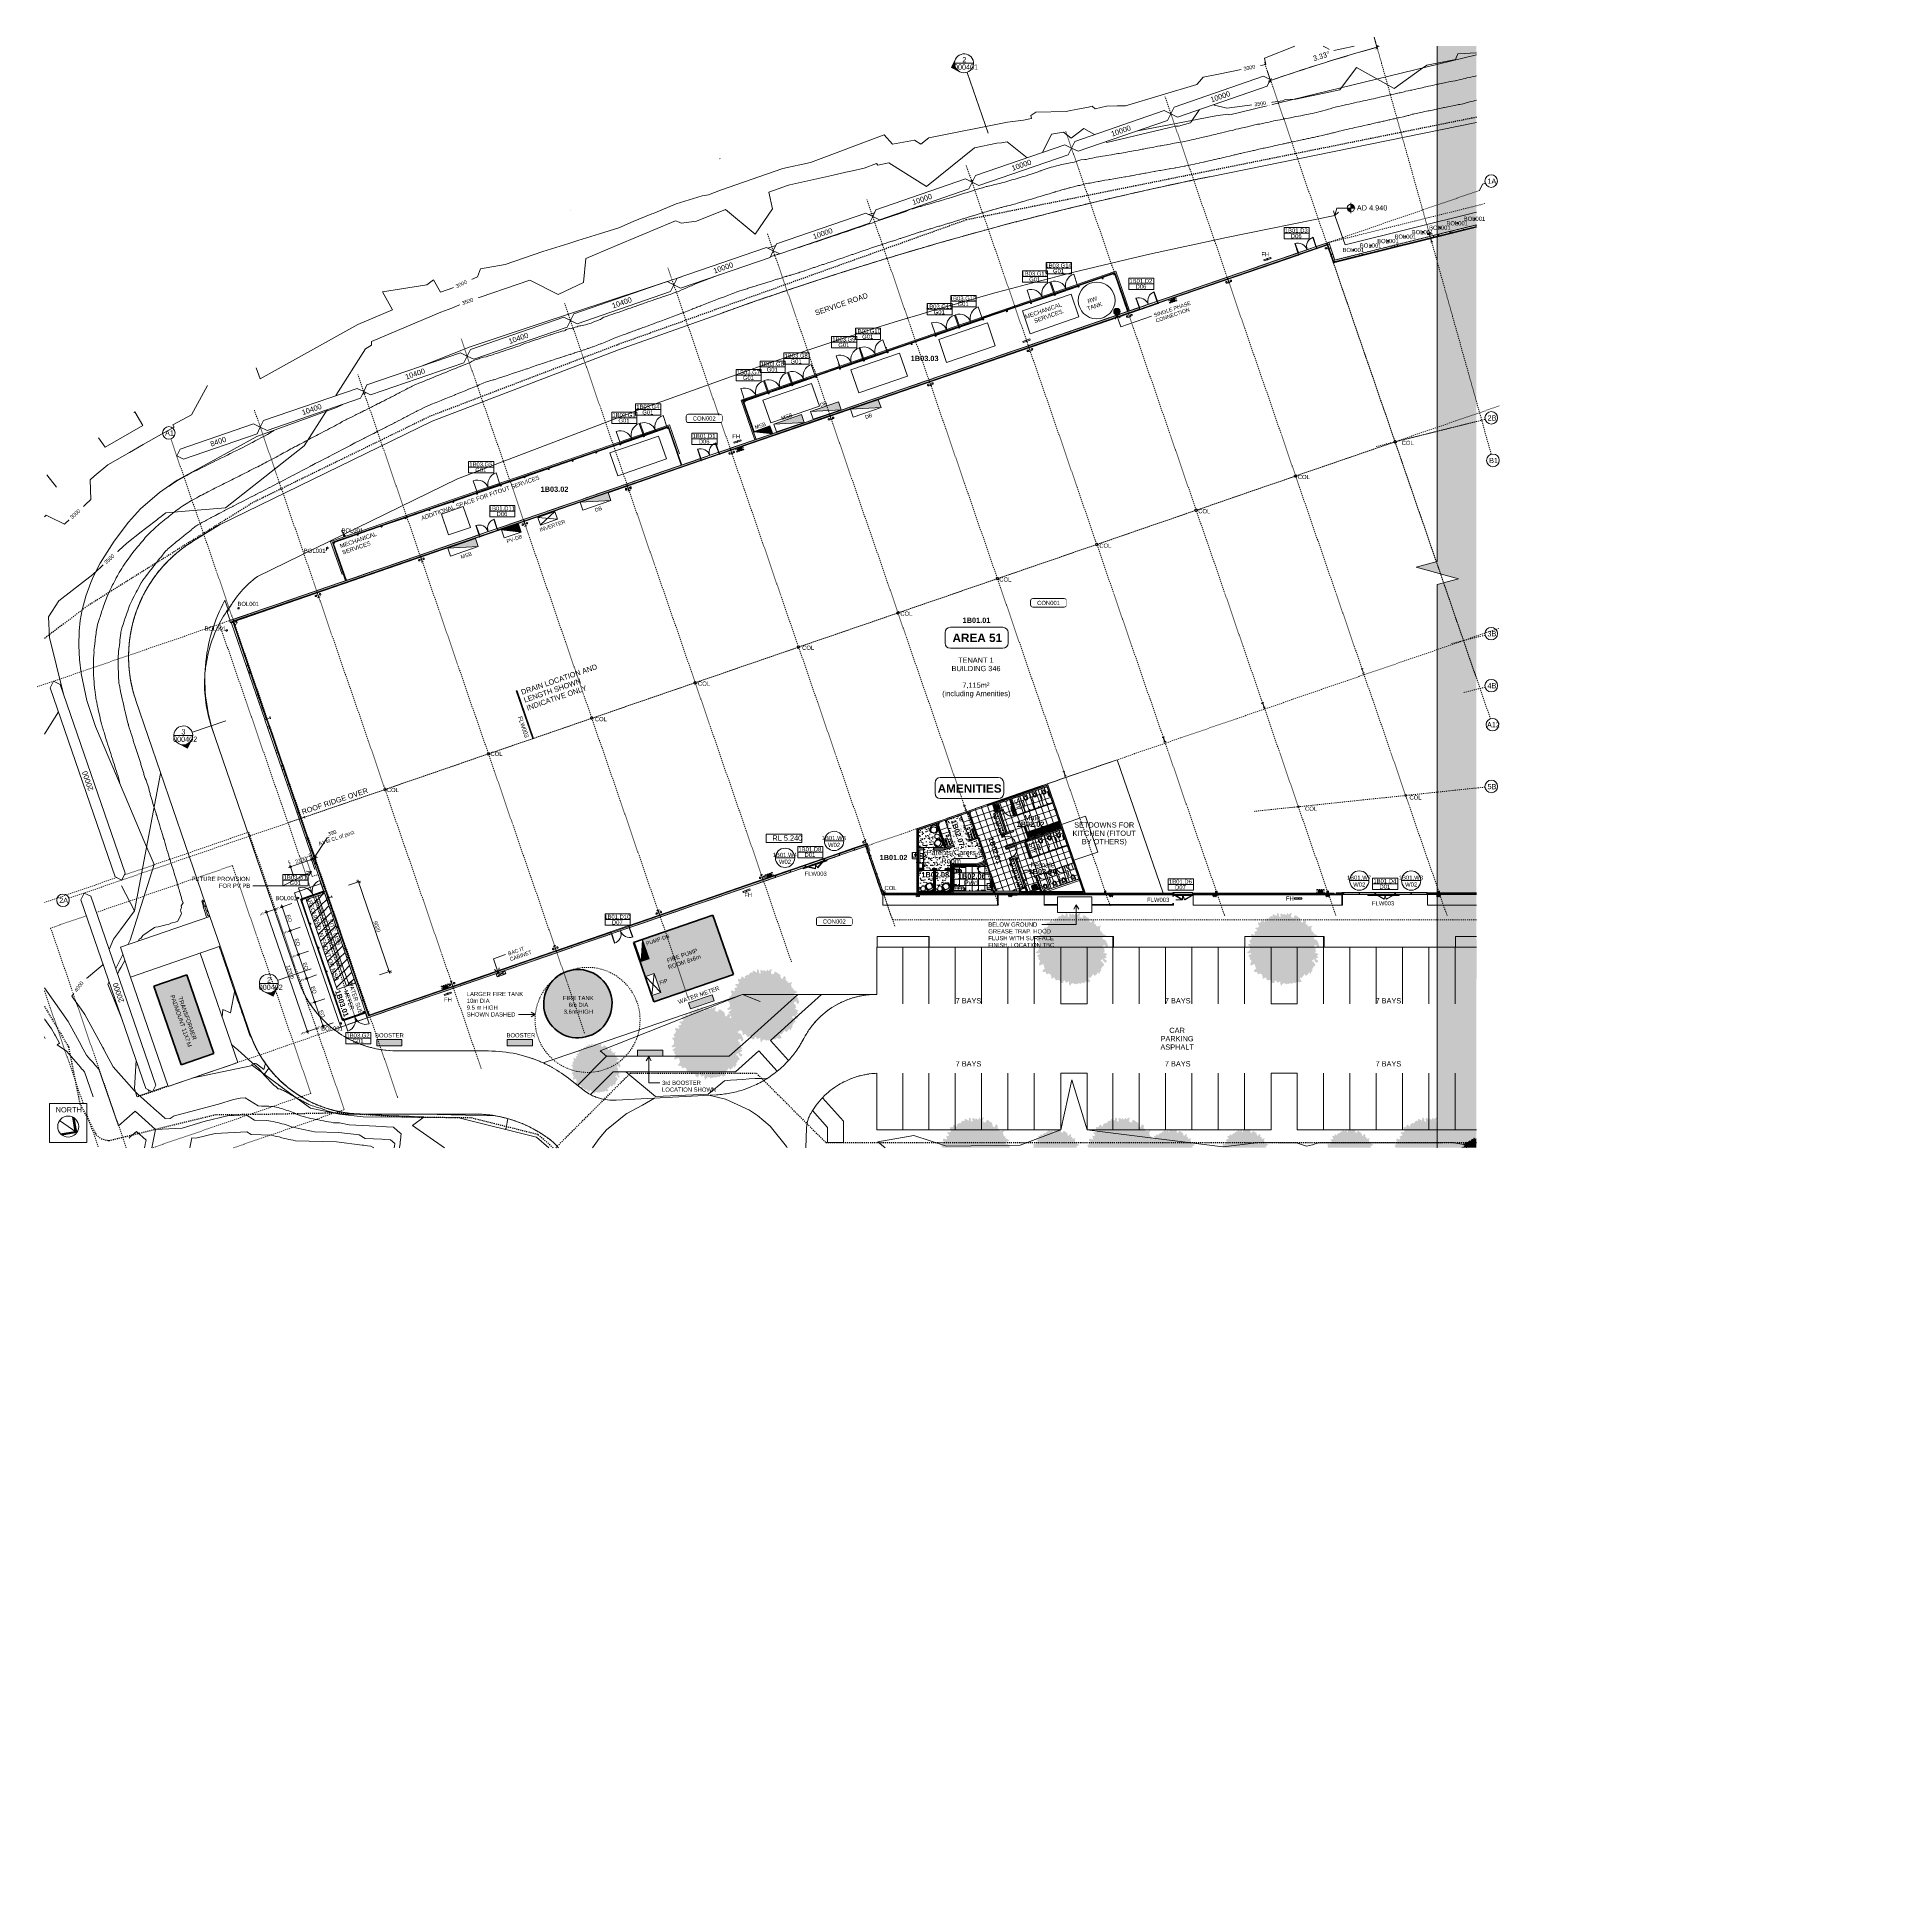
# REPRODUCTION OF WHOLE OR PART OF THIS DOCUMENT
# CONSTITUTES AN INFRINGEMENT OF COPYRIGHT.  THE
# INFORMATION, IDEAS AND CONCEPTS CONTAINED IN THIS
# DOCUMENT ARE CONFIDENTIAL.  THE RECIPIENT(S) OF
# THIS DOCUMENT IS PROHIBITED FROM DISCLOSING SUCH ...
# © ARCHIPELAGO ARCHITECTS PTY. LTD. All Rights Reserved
# Model space of a CAD drawing. Header units: metres. Extents: x -2477 to -2300, y 3875 to 4051.
import ezdxf

# ---------------------------------------------------------------- set-up
doc = ezdxf.new("R2010")
doc.units = ezdxf.units.M
for name, pattern in [('01 Dash', [0.005, 0.003, -0.002]), ('03 Dash Tight', [0.0045, 0.003, -0.0015]), ('AF-Hidden', [0.002381, 0.001587, -0.0007938]), ('BOUNDARY Tighter', [0.008, 0.004, -0.002, 0, -0.002]), ('Dash Medium', [0.0075, 0.0045, -0.003]), ('Dash Tight', [0.0012, 0.0006, -0.0006]), ('Grid Line', [0.021, 0.012, -0.003, 0.003, -0.003]), ('Hidden', [0.006, 0.004, -0.002]), ('Overhead', [0.004, 0.0025, -0.0015])]:
    doc.linetypes.add(name, pattern=pattern)
for name, color, linetype, lineweight in [('A-ANNO-DIMS', 211, 'Continuous', 5), ('A-ANNO-DIMS-200', 211, 'Continuous', 5), ('A-ANNO-KEYN', 231, 'Continuous', 5), ('A-ANNO-NOTE', 131, 'Continuous', 5), ('A-ANNO-NOTE-200', 131, 'Continuous', 5), ('A-AREA-IDEN', 2, 'Continuous', 5), ('A-DETL', 90, 'Continuous', 13), ('A-DETL-GENF', 92, 'Continuous', 5), ('A-DETL-THIN', 151, 'Continuous', 5), ('A-DOOR', 31, 'Continuous', 5), ('A-DOOR-FRAM', 31, 'Continuous', 5), ('A-DOOR-IDEN', 31, 'Continuous', 5), ('A-FLOR', 192, 'Continuous', 5), ('A-FLOR-IDEN', 11, 'Continuous', 5), ('A-FLOR-OVHD', 1, 'Overhead', 5), ('A-FLOR-PATT', 8, 'Continuous', 5), ('A-GENM', 13, 'Continuous', 5), ('A-GENM-HDLN', 13, 'Hidden', 5), ('A-GLAZ', 151, 'Continuous', 5), ('A-GLAZ-CWMG', 51, 'Continuous', 5), ('A-GLAZ-IDEN', 152, 'Continuous', 5), ('A-SIGN', 13, 'Continuous', 5), ('A-WALL', 113, 'Continuous', 5), ('A-WALL-FNSH', 113, 'Continuous', 13), ('A-WALL-PATT', 111, 'Continuous', 13), ('C-PRKG', 70, 'Continuous', 5), ('C-TOPO', 7, 'Continuous', 5), ('C-TOPO-LABL', 7, 'Continuous', 5), ('C-TOPO-MAJR', 7, 'Continuous', 20), ('C-TOPO-MINR', 7, 'Continuous', 5), ('E-ELEC-EQPM', 71, 'Continuous', 5), ('E-ELEC-FIXT', 91, 'Continuous', 5), ('F-FIRE', 13, 'Continuous', 5), ('F-FIRE-IDEN', 13, 'Continuous', 5), ('G-ANNO-DIMS', 111, 'Continuous', 5), ('G-ANNO-SYMB', 111, 'Continuous', 5), ('G-ANNO-TEXT', 231, 'Continuous', 5), ('I-FURN', 30, 'Continuous', 5), ('P-EQPM', 6, 'Continuous', 5), ('P-SANR-FIXT', 6, 'Continuous', 5), ('P-SANR-FIXT-HDLN', 131, 'Hidden', 5), ('P-SANR-FIXT-IDEN', 2, 'Continuous', 5), ('Q-CASE', 31, 'Continuous', 5), ('Q-CASE-HDLN', 31, 'Hidden', 5), ('Q-SPCQ', 91, 'Continuous', 5), ('Q-SPCQ-HDLN', 91, 'Hidden', 5), ('S-BEAM', 12, 'Continuous', 5), ('S-COLS', 52, 'Continuous', 5), ('S-COLS-IDEN', 171, 'Continuous', 5), ('S-GRID', 1, 'Continuous', 5), ('S-GRID-IDEN', 1, 'Continuous', 5)]:
    doc.layers.add(name, color=color, linetype=linetype, lineweight=lineweight)
doc.styles.add('Arial', font='arial.ttf', dxfattribs={"height": 0.5})
doc.styles.add('Arial Narrow', font='ARIALN.TTF', dxfattribs={"height": 0.5})
doc.styles.add('Arial Narrow_1', font='ARIALN.TTF', dxfattribs={"height": 0.36})
doc.styles.add('Arial Narrow_2', font='ARIALN.TTF', dxfattribs={"height": 0.0012})
doc.styles.add('Arial_1', font='arial.ttf', dxfattribs={"height": 0.36})
doc.styles.add('Arial_2', font='arial.ttf', dxfattribs={"height": 0.324945})
doc.styles.add('Arial_3', font='arial.ttf', dxfattribs={"height": 0.4})
doc.styles.add('Arial_B', font='arialbd.ttf', dxfattribs={"height": 0.8})
doc.styles.add('Arial_B_1', font='arialbd.ttf', dxfattribs={"height": 0.5})
doc.dimstyles.new('1_8-CON-Diagonal-_mm_', dxfattribs={"dimscale": 0.3048, "dimtxt": 0.368435, "dimasz": 0.984252, "dimexe": 0.656168, "dimexo": 0.0625, "dimgap": 0, "dimtad": 1, "dimdec": 0, "dimlfac": 1000, "dimzin": 0, "dimdsep": 46, "dimtxsty": 'Arial Narrow_1', "dimblk1": 'OBLIQUE', "dimblk2": 'OBLIQUE', "dimsah": 1, "dimcen": 0.09, "dimdle": 0.656168, "dimazin": 0, "dimtfac": 1, "dimtdec": 4, "dimtix": 1, "dimtmove": 0, "dimatfit": 3, "dimfxl": 3.28084, "dimfxlon": 1, "dimtvp": 1, "dimtolj": 1, "dimtzin": 0, "dimlwd": 13, "dimlwe": 13, "dimarcsym": 2})
doc.dimstyles.new('1_8-CON-Diagonal-_mm__1', dxfattribs={"dimscale": 0.3048, "dimtxt": 0.368435, "dimasz": 0.656168, "dimexe": 0.656168, "dimexo": 0.0625, "dimgap": 0, "dimtad": 1, "dimdec": 0, "dimlfac": 1000, "dimzin": 0, "dimdsep": 46, "dimtxsty": 'Arial Narrow_1', "dimblk1": 'DOTBLANK', "dimblk2": 'DOTBLANK', "dimsah": 1, "dimcen": 0.09, "dimdle": 0.656168, "dimazin": 0, "dimtfac": 1, "dimtdec": 4, "dimtix": 1, "dimtmove": 0, "dimatfit": 3, "dimfxl": 3.28084, "dimfxlon": 1, "dimtvp": 1, "dimtolj": 1, "dimtzin": 0, "dimlwd": 13, "dimlwe": 13, "dimarcsym": 2})
doc.dimstyles.new('1_8-CON-Diagonal-_mm__2', dxfattribs={"dimscale": 0.3048, "dimtxt": 0.368435, "dimasz": 0.656168, "dimexe": 0.656168, "dimexo": 0.0625, "dimgap": 0, "dimtad": 1, "dimdec": 0, "dimlfac": 1000, "dimzin": 0, "dimdsep": 46, "dimtxsty": 'Arial Narrow_1', "dimblk1": 'DOTBLANK', "dimblk2": 'OBLIQUE', "dimsah": 1, "dimcen": 0.09, "dimdle": 0.656168, "dimazin": 0, "dimtfac": 1, "dimtdec": 4, "dimtix": 1, "dimtmove": 1, "dimatfit": 3, "dimfxl": 3.28084, "dimfxlon": 1, "dimtvp": 1, "dimtolj": 1, "dimtzin": 0, "dimlwd": 13, "dimlwe": 13, "dimarcsym": 2})
doc.dimstyles.new('2_5-Diagonal-_deg_-Decimal_O', dxfattribs={"dimscale": 0.3048, "dimtxt": 0.51013, "dimasz": 0.984252, "dimexe": 0.656168, "dimexo": 0.0625, "dimgap": 0.984252, "dimtad": 1, "dimdec": 0, "dimlfac": 1000, "dimzin": 0, "dimdsep": 46, "dimtxsty": 'Arial', "dimblk1": 'OBLIQUE', "dimblk2": 'OBLIQUE', "dimsah": 1, "dimcen": 0.09, "dimdle": 0.656168, "dimazin": 0, "dimtfac": 1, "dimtdec": 4, "dimtix": 1, "dimtmove": 0, "dimatfit": 3, "dimfxl": 3.28084, "dimfxlon": 1, "dimtvp": 1, "dimtfill": 1, "dimtolj": 1, "dimtzin": 0, "dimlwd": 15, "dimlwe": 15, "dimarcsym": 2})
pattern_1 = [(0, (0, 0), (0.8128, 0.2032), [0.06706, -0.54254, 0.06706, -0.54254, -3.251]), (0, (0, 0), (0.8128, 0.2032), [-1.219, 0.06706, -1.152, 0.06706, -0.54254, -1.422]), (0, (0, 0), (0.8128, 0.2032), [-3.048, 0.06706, -0.33934, 0.06706, -0.94894]), (120, (0.3048, 0.1016), (-0.582376362, 0.602305448), [0.06706, -0.54254, 0.06706, -0.54254, -3.251]), (120, (0.3048, 0.1016), (-0.582376362, 0.602305448), [-1.219, 0.06706, -1.152, 0.06706, -0.54254, -1.422]), (120, (0.3048, 0.1016), (-0.582376362, 0.602305448), [-3.048, 0.06706, -0.33934, 0.06706, -0.94894]), (240, (0.4064, 0.508), (-0.230423638, -0.805505448), [0.06706, -0.54254, 0.06706, -0.54254, -3.251]), (240, (0.4064, 0.508), (-0.230423638, -0.805505448), [-1.219, 0.06706, -1.152, 0.06706, -0.54254, -1.422]), (240, (0.4064, 0.508), (-0.230423638, -0.805505448), [-3.048, 0.06706, -0.33934, 0.06706, -0.94894])]
pattern_2 = [(50, (0, 0), (1.45712932, -0.12721804), [0.1524, -1.676]), (355, (0, 0), (-0.281945, 1.5283891), [0.12192, -1.341]), (100.451, (0.1215, -0.0106), (1.1754654, 1.40045604), [0.12952, -1.425]), (46.184, (0, 0.4064), (2.1690393, -0.336383), [0.2286, -2.515]), (96.636, (0.1807, 0.3784), (1.8989447, 1.9797078), [0.19428, -2.137]), (351.184, (0, 0.4064), (1.8987952, 1.9793723), [0.18288, -2.012]), (21, (0.2032, 0.3048), (1.2127575, -0.81769772), [0.1524, -1.676]), (326, (0.2032, 0.3048), (0.4943831, 1.4734489), [0.12192, -1.341]), (71.451, (0.3043, 0.2366), (1.70703975, 0.65498953), [0.12952, -1.425]), (37.5, (0, 0), (0.02470865, 0.67643463), [0.06706, -1.258, 0.06706, -1.294, -1.346]), (37.5, (0, 0), (0.02470865, 0.67643463), [-2.686, 0.06706, -1.279]), (7.5, (0, 0), (0.5345543, 0.80143977), [0.06706, -0.70917, 0.06706, -1.227, -0.51308]), (7.5, (0, 0), (0.5345543, 0.80143977), [-2.071, 0.06706, -0.44602]), (327.5, (-0.45314, 0), (1.08472329, -0.04582854), [0.06706, -0.44094, 0.06706, -1.518, -2.103]), (327.5, (-0.45314, 0), (1.08472329, -0.04582854), [-2.093, 0.06706, -2.036]), (317.5, (-0.6563, 0), (1.18503097, 0.20341692), [0.06706, -0.59334, 0.06706, -0.98552, -1.494]), (317.5, (-0.6563, 0), (1.18503097, 0.20341692), [-1.713, 0.06706, -1.426])]
pattern_3 = [(0, (0, 0), (0, 0.3), []), (90, (0, 0), (-0.6, 4e-17), [])]
pattern_4 = [(0, (0, 0), (0, 0.6), []), (90, (0, 0), (-0.6, 4e-17), [])]
pattern_5 = [(0, (0, 0), (0, -0.6), []), (270, (0, 0), (-0.6, -4e-17), [])]
pattern_6 = [(307.5, (-3973.801, -2392.417), (0.489413607, 0.016003117), [0.00671, -0.37937, 0.00671, -0.42509, -0.41275]), (307.5, (-3973.801, -2392.417), (0.489413607, 0.016003117), [-0.81788, 0.00671, -0.40604]), (277.5, (-3973.801, -2392.417), (0.71682682, -0.44952104), [0.00671, -0.20157, 0.00671, -0.34127, -0.13335]), (277.5, (-3973.801, -2392.417), (0.71682682, -0.44952104), [-0.55626, 0.00671, -0.12664]), (237.5, (-3973.801, -2392.105), (0.001437647, -0.790987922), [0.00671, -0.12029, 0.00671, -0.45049, -0.5969]), (237.5, (-3973.801, -2392.105), (0.001437647, -0.790987922), [-0.5842, 0.00671, -0.59019]), (227.5, (-3973.801, -2392.105), (0.22293055, -0.76355215), [0.00671, -0.05679, 0.00671, -0.29301, -0.3429]), (227.5, (-3973.801, -2392.105), (0.22293055, -0.76355215), [-0.36322, 0.00671, -0.33619])]
pattern_7 = [(127.5, (3973.969, 2391.418), (-0.489413607, -0.016003117), [0.00671, -0.37937, 0.00671, -0.42509, -0.41275]), (127.5, (3973.969, 2391.418), (-0.489413607, -0.016003117), [-0.81788, 0.00671, -0.40604]), (97.5, (3973.969, 2391.418), (-0.71682682, 0.44952104), [0.00671, -0.20157, 0.00671, -0.34127, -0.13335]), (97.5, (3973.969, 2391.418), (-0.71682682, 0.44952104), [-0.55626, 0.00671, -0.12664]), (57.5, (3973.969, 2391.105), (-0.001437647, 0.790987922), [0.00671, -0.12029, 0.00671, -0.45049, -0.5969]), (57.5, (3973.969, 2391.105), (-0.001437647, 0.790987922), [-0.5842, 0.00671, -0.59019]), (47.5, (3973.969, 2391.105), (-0.22293055, 0.76355215), [0.00671, -0.05679, 0.00671, -0.29301, -0.3429]), (47.5, (3973.969, 2391.105), (-0.22293055, 0.76355215), [-0.36322, 0.00671, -0.33619])]
pattern_8 = [(127.5, (3971.989, 2390.318), (-0.489413607, -0.016003117), [0.00671, -0.37937, 0.00671, -0.42509, -0.41275]), (127.5, (3971.989, 2390.318), (-0.489413607, -0.016003117), [-0.81788, 0.00671, -0.40604]), (97.5, (3971.989, 2390.318), (-0.71682682, 0.44952104), [0.00671, -0.20157, 0.00671, -0.34127, -0.13335]), (97.5, (3971.989, 2390.318), (-0.71682682, 0.44952104), [-0.55626, 0.00671, -0.12664]), (57.5, (3971.989, 2390.005), (-0.001437647, 0.790987922), [0.00671, -0.12029, 0.00671, -0.45049, -0.5969]), (57.5, (3971.989, 2390.005), (-0.001437647, 0.790987922), [-0.5842, 0.00671, -0.59019]), (47.5, (3971.989, 2390.005), (-0.22293055, 0.76355215), [0.00671, -0.05679, 0.00671, -0.29301, -0.3429]), (47.5, (3971.989, 2390.005), (-0.22293055, 0.76355215), [-0.36322, 0.00671, -0.33619])]
pattern_9 = [(307.5, (-3971.869, -2391.218), (0.489413607, 0.016003117), [0.00671, -0.37937, 0.00671, -0.42509, -0.41275]), (307.5, (-3971.869, -2391.218), (0.489413607, 0.016003117), [-0.81788, 0.00671, -0.40604]), (277.5, (-3971.869, -2391.218), (0.71682682, -0.44952104), [0.00671, -0.20157, 0.00671, -0.34127, -0.13335]), (277.5, (-3971.869, -2391.218), (0.71682682, -0.44952104), [-0.55626, 0.00671, -0.12664]), (237.5, (-3971.869, -2390.905), (0.001437647, -0.790987922), [0.00671, -0.12029, 0.00671, -0.45049, -0.5969]), (237.5, (-3971.869, -2390.905), (0.001437647, -0.790987922), [-0.5842, 0.00671, -0.59019]), (227.5, (-3971.869, -2390.905), (0.22293055, -0.76355215), [0.00671, -0.05679, 0.00671, -0.29301, -0.3429]), (227.5, (-3971.869, -2390.905), (0.22293055, -0.76355215), [-0.36322, 0.00671, -0.33619])]
pattern_10 = [(127.5, (3971.989, 2391.518), (-0.489413607, -0.016003117), [0.00671, -0.37937, 0.00671, -0.42509, -0.41275]), (127.5, (3971.989, 2391.518), (-0.489413607, -0.016003117), [-0.81788, 0.00671, -0.40604]), (97.5, (3971.989, 2391.518), (-0.71682682, 0.44952104), [0.00671, -0.20157, 0.00671, -0.34127, -0.13335]), (97.5, (3971.989, 2391.518), (-0.71682682, 0.44952104), [-0.55626, 0.00671, -0.12664]), (57.5, (3971.989, 2391.205), (-0.001437647, 0.790987922), [0.00671, -0.12029, 0.00671, -0.45049, -0.5969]), (57.5, (3971.989, 2391.205), (-0.001437647, 0.790987922), [-0.5842, 0.00671, -0.59019]), (47.5, (3971.989, 2391.205), (-0.22293055, 0.76355215), [0.00671, -0.05679, 0.00671, -0.29301, -0.3429]), (47.5, (3971.989, 2391.205), (-0.22293055, 0.76355215), [-0.36322, 0.00671, -0.33619])]
pattern_11 = [(307.5, (-3971.869, -2392.418), (0.489413607, 0.016003117), [0.00671, -0.37937, 0.00671, -0.42509, -0.41275]), (307.5, (-3971.869, -2392.418), (0.489413607, 0.016003117), [-0.81788, 0.00671, -0.40604]), (277.5, (-3971.869, -2392.418), (0.71682682, -0.44952104), [0.00671, -0.20157, 0.00671, -0.34127, -0.13335]), (277.5, (-3971.869, -2392.418), (0.71682682, -0.44952104), [-0.55626, 0.00671, -0.12664]), (237.5, (-3971.869, -2392.105), (0.001437647, -0.790987922), [0.00671, -0.12029, 0.00671, -0.45049, -0.5969]), (237.5, (-3971.869, -2392.105), (0.001437647, -0.790987922), [-0.5842, 0.00671, -0.59019]), (227.5, (-3971.869, -2392.105), (0.22293055, -0.76355215), [0.00671, -0.05679, 0.00671, -0.29301, -0.3429]), (227.5, (-3971.869, -2392.105), (0.22293055, -0.76355215), [-0.36322, 0.00671, -0.33619])]
pattern_12 = [(288.5, (-4535.577, -965.443), (0.46795976, -0.14420624), [0.00671, -0.37937, 0.00671, -0.42509, -0.41275]), (288.5, (-4535.577, -965.443), (0.46795976, -0.14420624), [-0.81788, 0.00671, -0.40604]), (258.5, (-4535.577, -965.443), (0.53142334, -0.65840648), [0.00671, -0.20157, 0.00671, -0.34127, -0.13335]), (258.5, (-4535.577, -965.443), (0.53142334, -0.65840648), [-0.55626, 0.00671, -0.12664]), (218.5, (-4535.476, -965.148), (-0.256161156, -0.748361826), [0.00671, -0.12029, 0.00671, -0.45049, -0.5969]), (218.5, (-4535.476, -965.148), (-0.256161156, -0.748361826), [-0.5842, 0.00671, -0.59019]), (208.5, (-4535.476, -965.148), (-0.03780329, -0.79453183), [0.00671, -0.05679, 0.00671, -0.29301, -0.3429]), (208.5, (-4535.476, -965.148), (-0.03780329, -0.79453183), [-0.36322, 0.00671, -0.33619])]
pattern_13 = [(108.5, (4535.691, 963.885), (-0.46795976, 0.14420624), [0.00671, -0.37937, 0.00671, -0.42509, -0.41275]), (108.5, (4535.691, 963.885), (-0.46795976, 0.14420624), [-0.81788, 0.00671, -0.40604]), (78.5, (4535.691, 963.885), (-0.53142334, 0.65840648), [0.00671, -0.20157, 0.00671, -0.34127, -0.13335]), (78.5, (4535.691, 963.885), (-0.53142334, 0.65840648), [-0.55626, 0.00671, -0.12664]), (38.5, (4535.589, 963.59), (0.256161156, 0.748361826), [0.00671, -0.12029, 0.00671, -0.45049, -0.5969]), (38.5, (4535.589, 963.59), (0.256161156, 0.748361826), [-0.5842, 0.00671, -0.59019]), (28.5, (4535.589, 963.59), (0.03780329, 0.79453183), [0.00671, -0.05679, 0.00671, -0.29301, -0.3429]), (28.5, (4535.589, 963.59), (0.03780329, 0.79453183), [-0.36322, 0.00671, -0.33619])]
pattern_14 = [(45, (0, 0), (-0.42426407, 0.42426407), [])]

# ---------------------------------------------------------------- blocks, each defined once
blk = doc.blocks.new('Structural Framing 21 - Structural Framing 1-750478-GA - Part A')
at = {"layer": 'S-BEAM', "lineweight": 13}
for p, q in [((-2457.95, 3995.6), (-2458.12, 3995.55)), ((-2458.12, 3995.55), (-2458.11, 3995.54)), ((-2458.11, 3995.54), (-2458.04, 3995.56)), ((-2458.03, 3995.55), (-2457.91, 3995.21)), ((-2457.91, 3995.22), (-2458.02, 3995.55)), ((-2458.01, 3995.57), (-2457.94, 3995.59)), ((-2457.99, 3995.16), (-2457.82, 3995.22)), ((-2457.92, 3995.2), (-2457.99, 3995.18)), ((-2457.99, 3995.18), (-2457.99, 3995.16)), ((-2457.94, 3995.59), (-2457.95, 3995.6)), ((-2457.82, 3995.23), (-2457.89, 3995.21)), ((-2457.82, 3995.22), (-2457.82, 3995.23)), ((-2445.15, 3958.45), (-2445.32, 3958.39)), ((-2445.32, 3958.38), (-2445.25, 3958.4)), ((-2445.32, 3958.39), (-2445.32, 3958.38)), ((-2445.23, 3958.4), (-2445.12, 3958.06)), ((-2445.11, 3958.06), (-2445.23, 3958.4)), ((-2445.22, 3958.41), (-2445.15, 3958.44)), ((-2445.13, 3958.04), (-2445.2, 3958.02)), ((-2445.2, 3958.02), (-2445.19, 3958.01)), ((-2445.19, 3958.01), (-2445.02, 3958.07)), ((-2445.15, 3958.44), (-2445.15, 3958.45)), ((-2445.03, 3958.08), (-2445.1, 3958.05)), ((-2445.02, 3958.07), (-2445.03, 3958.08))]:
    blk.add_line(p, q, dxfattribs=at)
for centre, start, end in [((-2458.04, 3995.55), 19.0004, 109.0004), ((-2458.01, 3995.56), 109.0004, 199.0004), ((-2457.92, 3995.21), 289.0004, 19.0004), ((-2457.89, 3995.22), 199.0004, 289.0004), ((-2445.25, 3958.39), 19.0004, 109.0004), ((-2445.22, 3958.4), 109.0004, 199.0004), ((-2445.13, 3958.05), 289.0004, 19.0004), ((-2445.1, 3958.06), 199.0004, 289.0004)]:
    blk.add_arc(centre, 0.0114, start, end, dxfattribs=at)
blk = doc.blocks.new('SHS-Square Hollow Section-Column - 200x200xSHS-1605338-GA - Part A')
at = {"layer": 'S-COLS'}
h = blk.add_hatch(dxfattribs=at)
h.set_pattern_fill('FP_3', color=256, style=0, pattern_type=2)
h.set_pattern_definition([(26, (913.251, -4558.305), (-0.31176956, 0.63922233), []), (26, (913.499, -4557.584), (-0.31176956, 0.63922233), [])])
h.paths.add_polyline_path([(0.09, -0.1), (0.1, -0.1), (0.1, -0.09), (0.09, -0.09)])
h.paths.add_polyline_path([(-0.09, -0.1), (0.09, -0.1), (0.09, -0.1), (-0.09, -0.1)])
h.paths.add_polyline_path([(-0.09, -0.1), (-0.09, -0.09), (-0.1, -0.09), (-0.1, -0.1)])
h.paths.add_polyline_path([(-0.1, 0.09), (-0.09, 0.09), (-0.09, 0.1), (-0.1, 0.1)])
h.paths.add_polyline_path([(-0.1, -0.09), (-0.1, -0.09), (-0.1, 0.09), (-0.1, 0.09)])
h.paths.add_polyline_path([(0.1, 0.09), (0.1, 0.1), (0.09, 0.1), (0.09, 0.09)])
h.paths.add_polyline_path([(0.09, -0.09), (0.1, -0.09), (0.1, 0.09), (0.09, 0.09)])
h.paths.add_polyline_path([(-0.09, 0.09), (0.09, 0.09), (0.09, 0.1), (-0.09, 0.1)])
at = {"layer": 'S-COLS', "lineweight": 15}
for p, q in [((-0.1, 0.09), (-0.1, -0.09)), ((-0.1, -0.09), (-0.1, 0.09)), ((0.09, 0.1), (-0.09, 0.1)), ((-0.09, 0.09), (0.09, 0.09)), ((0.09, 0.09), (0.09, -0.09)), ((0.1, -0.09), (0.1, 0.09)), ((0.09, -0.1), (-0.09, -0.1)), ((-0.09, -0.1), (0.09, -0.1))]:
    blk.add_line(p, q, dxfattribs=at)
for centre, radius, start, end in [((-0.09, 0.09), 0.01, 90, 180), ((-0.09, 0.09), 0.005, 90, 180), ((0.09, 0.09), 0.01, 360, 90), ((0.09, 0.09), 0.005, 0, 90), ((-0.09, -0.09), 0.01, 180, 270), ((-0.09, -0.09), 0.005, 180, 270), ((0.09, -0.09), 0.01, 270, 360), ((0.09, -0.09), 0.005, 270, 0)]:
    blk.add_arc(centre, radius, start, end, dxfattribs=at)
blk = doc.blocks.new('SHS-Square Hollow Section-Column - 200x200xSHS-V1-GA - Part A')
at = {"layer": 'S-COLS'}
h = blk.add_hatch(dxfattribs=at)
h.set_pattern_fill('FP_4', color=256, style=0, pattern_type=2)
h.set_pattern_definition([(26, (933.251, -4558.305), (-0.31176956, 0.63922233), []), (26, (933.499, -4557.584), (-0.31176956, 0.63922233), [])])
h.paths.add_polyline_path([(0.09, -0.1), (0.1, -0.1), (0.1, -0.09), (0.09, -0.09)])
h.paths.add_polyline_path([(-0.09, -0.1), (0.09, -0.1), (0.09, -0.1), (-0.09, -0.1)])
h.paths.add_polyline_path([(-0.09, -0.1), (-0.09, -0.09), (-0.1, -0.09), (-0.1, -0.1)])
h.paths.add_polyline_path([(-0.1, 0.09), (-0.09, 0.09), (-0.09, 0.1), (-0.1, 0.1)])
h.paths.add_polyline_path([(-0.1, -0.09), (-0.1, -0.09), (-0.1, 0.09), (-0.1, 0.09)])
h.paths.add_polyline_path([(0.1, 0.09), (0.1, 0.1), (0.09, 0.1), (0.09, 0.09)])
h.paths.add_polyline_path([(0.09, -0.09), (0.1, -0.09), (0.1, 0.09), (0.09, 0.09)])
h.paths.add_polyline_path([(-0.09, 0.09), (0.09, 0.09), (0.09, 0.1), (-0.09, 0.1)])
at = {"layer": 'S-COLS', "lineweight": 15}
for p, q in [((-0.1, 0.09), (-0.1, -0.09)), ((-0.1, -0.09), (-0.1, 0.09)), ((0.09, 0.1), (-0.09, 0.1)), ((-0.09, 0.09), (0.09, 0.09)), ((0.09, 0.09), (0.09, -0.09)), ((0.1, -0.09), (0.1, 0.09)), ((0.09, -0.1), (-0.09, -0.1)), ((-0.09, -0.1), (0.09, -0.1))]:
    blk.add_line(p, q, dxfattribs=at)
for centre, radius, start, end in [((-0.09, 0.09), 0.01, 90, 180), ((-0.09, 0.09), 0.005, 90, 180), ((0.09, 0.09), 0.01, 360, 90), ((0.09, 0.09), 0.005, 0, 90), ((-0.09, -0.09), 0.01, 180, 270), ((-0.09, -0.09), 0.005, 180, 270), ((0.09, -0.09), 0.01, 270, 360), ((0.09, -0.09), 0.005, 270, 0)]:
    blk.add_arc(centre, radius, start, end, dxfattribs=at)
blk = doc.blocks.new('SHS-Square Hollow Section-Column - 200x200xSHS-V2-GA - Part A')
at = {"layer": 'S-COLS', "lineweight": 15}
for p, q in [((-0.1, 0.09), (-0.1, -0.09)), ((-0.095, -0.09), (-0.095, 0.09)), ((0.09, 0.1), (-0.09, 0.1)), ((-0.09, 0.095), (0.09, 0.095)), ((0.095, 0.09), (0.095, -0.09)), ((0.1, -0.09), (0.1, 0.09)), ((0.09, -0.095), (-0.09, -0.095)), ((-0.09, -0.1), (0.09, -0.1))]:
    blk.add_line(p, q, dxfattribs=at)
for centre, radius, start, end in [((-0.09, 0.09), 0.01, 90, 180), ((-0.09, 0.09), 0.005, 90, 180), ((0.09, 0.09), 0.01, 360, 90), ((0.09, 0.09), 0.005, 0, 90), ((-0.09, -0.09), 0.01, 180, 270), ((-0.09, -0.09), 0.005, 180, 270), ((0.09, -0.09), 0.01, 270, 360), ((0.09, -0.09), 0.005, 270, 0)]:
    blk.add_arc(centre, radius, start, end, dxfattribs=at)
blk = doc.blocks.new('SHS-Square Hollow Section-Column - 200x200xSHS-V3-GA - Part A')
at = {"layer": 'S-COLS', "lineweight": 15}
for p, q in [((-0.1, 0.09), (-0.1, -0.09)), ((-0.095, -0.09), (-0.095, 0.09)), ((0.09, 0.1), (-0.09, 0.1)), ((-0.09, 0.095), (0.09, 0.095)), ((0.095, 0.09), (0.095, -0.09)), ((0.1, -0.09), (0.1, 0.09)), ((0.09, -0.095), (-0.09, -0.095)), ((-0.09, -0.1), (0.09, -0.1))]:
    blk.add_line(p, q, dxfattribs=at)
for centre, radius, start, end in [((-0.09, 0.09), 0.01, 90, 180), ((-0.09, 0.09), 0.005, 90, 180), ((0.09, 0.09), 0.01, 360, 90), ((0.09, 0.09), 0.005, 0, 90), ((-0.09, -0.09), 0.01, 180, 270), ((-0.09, -0.09), 0.005, 180, 270), ((0.09, -0.09), 0.01, 270, 360), ((0.09, -0.09), 0.005, 270, 0)]:
    blk.add_arc(centre, radius, start, end, dxfattribs=at)
blk = doc.blocks.new('SHS-Square Hollow Section-Column - 200x200xSHS-V4-GA - Part A')
at = {"layer": 'S-COLS', "lineweight": 15}
for p, q in [((-0.1, 0.09), (-0.1, -0.09)), ((-0.095, -0.09), (-0.095, 0.09)), ((0.09, 0.1), (-0.09, 0.1)), ((-0.09, 0.095), (0.09, 0.095)), ((0.095, 0.09), (0.095, -0.09)), ((0.1, -0.09), (0.1, 0.09)), ((0.09, -0.095), (-0.09, -0.095)), ((-0.09, -0.1), (0.09, -0.1))]:
    blk.add_line(p, q, dxfattribs=at)
for centre, radius, start, end in [((-0.09, 0.09), 0.01, 90, 180), ((-0.09, 0.09), 0.005, 90, 180), ((0.09, 0.09), 0.01, 360, 90), ((0.09, 0.09), 0.005, 0, 90), ((-0.09, -0.09), 0.01, 180, 270), ((-0.09, -0.09), 0.005, 180, 270), ((0.09, -0.09), 0.01, 270, 360), ((0.09, -0.09), 0.005, 270, 0)]:
    blk.add_arc(centre, radius, start, end, dxfattribs=at)
blk = doc.blocks.new('SHS-Square Hollow Section-Column - 200x200xSHS-V5-GA - Part A')
at = {"layer": 'S-COLS', "lineweight": 15}
for p, q in [((-0.1, 0.09), (-0.1, -0.09)), ((-0.095, -0.09), (-0.095, 0.09)), ((0.09, 0.1), (-0.09, 0.1)), ((-0.09, 0.095), (0.09, 0.095)), ((0.095, 0.09), (0.095, -0.09)), ((0.1, -0.09), (0.1, 0.09)), ((0.09, -0.095), (-0.09, -0.095)), ((-0.09, -0.1), (0.09, -0.1))]:
    blk.add_line(p, q, dxfattribs=at)
for centre, radius, start, end in [((-0.09, 0.09), 0.01, 90, 180), ((-0.09, 0.09), 0.005, 90, 180), ((0.09, 0.09), 0.01, 360, 90), ((0.09, 0.09), 0.005, 0, 90), ((-0.09, -0.09), 0.01, 180, 270), ((-0.09, -0.09), 0.005, 180, 270), ((0.09, -0.09), 0.01, 270, 360), ((0.09, -0.09), 0.005, 270, 0)]:
    blk.add_arc(centre, radius, start, end, dxfattribs=at)
blk = doc.blocks.new('UB _Column_ - 410UB54-1478165-GA - Part A')
at = {"layer": 'S-COLS'}
for p, q in [((0.09, 0.2), (-0.09, 0.2)), ((-0.09, 0.2), (-0.09, 0.19)), ((-0.09, 0.19), (-0.02, 0.19)), ((0, 0.18), (0, -0.18)), ((0, -0.18), (0, 0.18)), ((0.02, 0.19), (0.09, 0.19)), ((0.09, 0.19), (0.09, 0.2)), ((-0.02, -0.19), (-0.09, -0.19)), ((-0.09, -0.19), (-0.09, -0.2)), ((-0.09, -0.2), (0.09, -0.2)), ((0.09, -0.19), (0.02, -0.19)), ((0.09, -0.2), (0.09, -0.19))]:
    blk.add_line(p, q, dxfattribs=at)
for centre, start, end in [((-0.02, 0.18), 0, 90), ((0.02, 0.18), 90, 180), ((-0.02, -0.18), 270, 0), ((0.02, -0.18), 180, 270)]:
    blk.add_arc(centre, 0.0114, start, end, dxfattribs=at)
blk = doc.blocks.new('Generic Models 4 - Generic Models 2-823071-GA - Part A')
at = {"layer": 'A-GENM', "lineweight": 40}
blk.add_hatch(color=254, dxfattribs=at).paths.add_polyline_path([(-2425.31, 3955.91), (-2425.11, 3955.92), (-2424.91, 3955.93), (-2424.71, 3955.96), (-2424.52, 3956.01), (-2424.33, 3956.06), (-2424.14, 3956.12), (-2423.95, 3956.2), (-2423.77, 3956.29), (-2423.6, 3956.39), (-2423.43, 3956.5), (-2423.27, 3956.62), (-2423.12, 3956.75), (-2422.97, 3956.88), (-2422.82, 3957.05), (-2422.71, 3957.19), (-2422.59, 3957.35), (-2422.49, 3957.52), (-2422.39, 3957.69), (-2422.3, 3957.87), (-2422.23, 3958.06), (-2422.17, 3958.25), (-2422.12, 3958.45), (-2422.08, 3958.64), (-2422.05, 3958.84), (-2422.04, 3959.04), (-2422.04, 3959.27), (-2422.05, 3959.44), (-2422.07, 3959.64), (-2422.11, 3959.84), (-2422.16, 3960.03), (-2422.22, 3960.22), (-2422.29, 3960.41), (-2422.37, 3960.59), (-2422.46, 3960.77), (-2422.57, 3960.94), (-2422.68, 3961.1), (-2422.82, 3961.28), (-2422.94, 3961.41), (-2423.08, 3961.55), (-2423.23, 3961.68), (-2423.39, 3961.8), (-2423.56, 3961.91), (-2423.73, 3962.02), (-2423.91, 3962.11), (-2424.09, 3962.19), (-2424.28, 3962.25), (-2424.47, 3962.31), (-2424.67, 3962.35), (-2424.87, 3962.39), (-2425.06, 3962.41), (-2425.26, 3962.41), (-2425.47, 3962.41), (-2425.66, 3962.39), (-2425.86, 3962.36), (-2426.06, 3962.32), (-2426.25, 3962.27), (-2426.44, 3962.2), (-2426.63, 3962.13), (-2426.81, 3962.04), (-2426.98, 3961.94), (-2427.15, 3961.83), (-2427.31, 3961.71), (-2427.46, 3961.58), (-2427.61, 3961.44), (-2427.74, 3961.3), (-2427.87, 3961.14), (-2427.98, 3960.98), (-2428.09, 3960.81), (-2428.19, 3960.63), (-2428.27, 3960.45), (-2428.35, 3960.27), (-2428.41, 3960.07), (-2428.46, 3959.88), (-2428.5, 3959.68), (-2428.52, 3959.49), (-2428.54, 3959.29), (-2428.54, 3959.06), (-2428.53, 3958.89), (-2428.5, 3958.69), (-2428.47, 3958.49), (-2428.42, 3958.3), (-2428.36, 3958.1), (-2428.29, 3957.92), (-2428.21, 3957.74), (-2428.11, 3957.56), (-2428.01, 3957.39), (-2427.9, 3957.22), (-2427.77, 3957.07), (-2427.64, 3956.92), (-2427.49, 3956.78), (-2427.34, 3956.65), (-2427.19, 3956.52), (-2427.02, 3956.41), (-2426.85, 3956.31), (-2426.67, 3956.22), (-2426.48, 3956.14), (-2426.3, 3956.07), (-2426.1, 3956.02), (-2425.91, 3955.97), (-2425.71, 3955.94), (-2425.51, 3955.92)])
at = {"layer": 'A-GENM', "color": 10, "lineweight": 40}
for start, end in [(19.0004, 199.0004), (199.0004, 19.0004)]:
    blk.add_arc((-2425.29, 3959.16), 3.25, start, end, dxfattribs=at)
blk = doc.blocks.new('Structural Framing 30 - Structural Framing 1-951963-GA - Part A')
at = {"layer": 'S-BEAM', "lineweight": 13}
for p, q in [((-2449.99, 3998.34), (-2450.19, 3998.28)), ((-2450.19, 3998.28), (-2450.18, 3998.26)), ((-2450.18, 3998.26), (-2450.1, 3998.29)), ((-2450.09, 3998.28), (-2449.93, 3997.83)), ((-2449.92, 3997.84), (-2450.08, 3998.29)), ((-2450.07, 3998.3), (-2449.99, 3998.33)), ((-2450.02, 3997.78), (-2449.82, 3997.84)), ((-2449.94, 3997.82), (-2450.02, 3997.79)), ((-2450.02, 3997.79), (-2450.02, 3997.78)), ((-2449.99, 3998.33), (-2449.99, 3998.34)), ((-2449.82, 3997.86), (-2449.9, 3997.83)), ((-2449.82, 3997.84), (-2449.82, 3997.86)), ((-2437.24, 3961.31), (-2437.44, 3961.24)), ((-2437.44, 3961.24), (-2437.43, 3961.23)), ((-2437.43, 3961.23), (-2437.35, 3961.25)), ((-2437.33, 3961.24), (-2437.18, 3960.8)), ((-2437.17, 3960.8), (-2437.32, 3961.25)), ((-2437.31, 3961.27), (-2437.23, 3961.29)), ((-2437.19, 3960.78), (-2437.27, 3960.75)), ((-2437.27, 3960.75), (-2437.26, 3960.74)), ((-2437.26, 3960.74), (-2437.07, 3960.81)), ((-2437.23, 3961.29), (-2437.24, 3961.31)), ((-2437.07, 3960.82), (-2437.15, 3960.79)), ((-2437.07, 3960.81), (-2437.07, 3960.82))]:
    blk.add_line(p, q, dxfattribs=at)
for centre, start, end in [((-2450.1, 3998.28), 19.0004, 109.0004), ((-2450.06, 3998.29), 109.0004, 199.0004), ((-2449.95, 3997.83), 289.0004, 19.0004), ((-2449.91, 3997.84), 199.0004, 289.0004), ((-2437.35, 3961.24), 19.0004, 109.0004), ((-2437.31, 3961.25), 109.0004, 199.0004), ((-2437.19, 3960.79), 289.0004, 19.0004), ((-2437.16, 3960.8), 199.0004, 289.0004)]:
    blk.add_arc(centre, 0.014, start, end, dxfattribs=at)
blk = doc.blocks.new('Structural Framing 15 - Structural Framing 1-952687-GA - Part A')
at = {"layer": 'S-BEAM', "lineweight": 13}
for p, q in [((-2344.1, 4032.05), (-2344.27, 4032)), ((-2344.27, 4032), (-2344.27, 4031.98)), ((-2344.27, 4031.98), (-2344.2, 4032)), ((-2344.19, 4032), (-2344.09, 4031.65)), ((-2344.08, 4031.65), (-2344.18, 4032)), ((-2344.17, 4032.01), (-2344.1, 4032.03)), ((-2344.1, 4031.64), (-2344.17, 4031.62)), ((-2344.17, 4031.62), (-2344.16, 4031.61)), ((-2344.16, 4031.61), (-2343.99, 4031.65)), ((-2344.1, 4032.03), (-2344.1, 4032.05)), ((-2344, 4031.67), (-2344.07, 4031.65)), ((-2343.99, 4031.65), (-2344, 4031.67))]:
    blk.add_line(p, q, dxfattribs=at)
for centre, start, end in [((-2344.2, 4031.99), 15.6674, 105.6674), ((-2344.17, 4032), 105.6674, 195.6674), ((-2344.1, 4031.65), 285.6674, 15.6674), ((-2344.07, 4031.66), 195.6674, 285.6674)]:
    blk.add_arc(centre, 0.0114, start, end, dxfattribs=at)
blk = doc.blocks.new('Door-Hinge-Double EXTERNAL - 2040x920x920x40-Solid Core-Metal Frame-Double Rebate Wraparound GRILLE-3531441-GA - Part A')
at = {"layer": 'A-DOOR'}
for p, q in [((-0.921, 0.1195), (-0.921, 1.0395)), ((-0.921, 1.0395), (-0.881, 1.0395)), ((-0.881, 0.1195), (-0.921, 0.1195)), ((-0.881, 1.0395), (-0.881, 0.1195)), ((0.921, 1.0395), (0.881, 1.0395)), ((0.881, 1.0395), (0.881, 0.1195)), ((0.881, 0.1195), (0.921, 0.1195)), ((0.921, 0.1195), (0.921, 1.0395))]:
    blk.add_line(p, q, dxfattribs=at)
for centre, start, end in [((-0.921, 0.1195), 360, 90), ((0.921, 0.1195), 90, 180)]:
    blk.add_arc(centre, 0.92, start, end, dxfattribs=at)
blk = doc.blocks.new('X_Door-Frame-Metal - Standard-3351378-GA - Part A')
at = {"layer": 'A-DOOR-FRAM'}
for p, q in [((-0.923, 0.1195), (-0.943, 0.1195)), ((-0.943, 0.1195), (-0.943, 0.1055)), ((-0.943, 0.1055), (-0.928, 0.1055)), ((-0.941, 0.1075), (-0.941, 0.1175)), ((-0.941, 0.1175), (-0.925, 0.1175)), ((-0.941, 0.1175), (-0.941, 0.1075)), ((-0.928, 0.1075), (-0.941, 0.1075)), ((-0.928, 0.1055), (-0.928, 0.1075)), ((-0.925, 0.1175), (-0.925, 0.0765)), ((-0.925, 0.0765), (-0.9, 0.0765)), ((-0.923, 0.0785), (-0.923, 0.1195)), ((-0.898, 0.0785), (-0.923, 0.0785)), ((-0.9, 0.0765), (-0.9, -0.0765)), ((-0.898, -0.0785), (-0.898, 0.0785)), ((0.923, 0.0785), (0.898, 0.0785)), ((0.898, 0.0785), (0.898, -0.0785)), ((0.9, -0.0765), (0.9, 0.0765)), ((0.9, 0.0765), (0.925, 0.0765)), ((0.943, 0.1195), (0.923, 0.1195)), ((0.923, 0.1195), (0.923, 0.0785)), ((0.925, 0.0765), (0.925, 0.1175)), ((0.925, 0.1175), (0.941, 0.1175)), ((0.941, 0.1075), (0.928, 0.1075)), ((0.928, 0.1075), (0.928, 0.1055)), ((0.928, 0.1055), (0.943, 0.1055)), ((0.941, 0.1175), (0.941, 0.1075)), ((0.941, 0.1075), (0.941, 0.1175)), ((0.943, 0.1055), (0.943, 0.1195)), ((-0.928, -0.1055), (-0.943, -0.1055)), ((-0.943, -0.1055), (-0.943, -0.1195)), ((-0.943, -0.1195), (-0.923, -0.1195)), ((-0.941, -0.1075), (-0.928, -0.1075)), ((-0.941, -0.1175), (-0.941, -0.1075)), ((-0.941, -0.1075), (-0.941, -0.1175)), ((-0.925, -0.1175), (-0.941, -0.1175)), ((-0.928, -0.1075), (-0.928, -0.1055)), ((-0.9, -0.0765), (-0.925, -0.0765)), ((-0.925, -0.0765), (-0.925, -0.1175)), ((-0.923, -0.1195), (-0.923, -0.0785)), ((-0.923, -0.0785), (-0.898, -0.0785)), ((0.898, -0.0785), (0.923, -0.0785)), ((0.925, -0.0765), (0.9, -0.0765)), ((0.923, -0.0785), (0.923, -0.1195)), ((0.923, -0.1195), (0.943, -0.1195)), ((0.925, -0.1175), (0.925, -0.0765)), ((0.941, -0.1175), (0.925, -0.1175)), ((0.943, -0.1055), (0.928, -0.1055)), ((0.928, -0.1055), (0.928, -0.1075)), ((0.928, -0.1075), (0.941, -0.1075)), ((0.941, -0.1075), (0.941, -0.1175)), ((0.941, -0.1175), (0.941, -0.1075)), ((0.943, -0.1195), (0.943, -0.1055))]:
    blk.add_line(p, q, dxfattribs=at)
blk = doc.blocks.new('Door-Hinge-Double EXTERNAL - 2040x920x920x40-Solid Core-Metal Frame-Double Rebate Wraparound GRILLE-3531033-GA - Part A')
at = {"layer": 'A-DOOR'}
for p, q in [((-0.921, -0.1195), (-0.921, -1.0395)), ((-0.881, -0.1195), (-0.921, -0.1195)), ((-0.921, -1.0395), (-0.881, -1.0395)), ((-0.881, -1.0395), (-0.881, -0.1195)), ((0.881, -1.0395), (0.881, -0.1195)), ((0.881, -0.1195), (0.921, -0.1195)), ((0.921, -1.0395), (0.881, -1.0395)), ((0.921, -0.1195), (0.921, -1.0395))]:
    blk.add_line(p, q, dxfattribs=at)
for centre, start, end in [((-0.921, -0.1195), 270, 0), ((0.921, -0.1195), 180, 270)]:
    blk.add_arc(centre, 0.92, start, end, dxfattribs=at)
blk = doc.blocks.new('X_Door-Frame-Metal - Standard-3351241-GA - Part A')
at = {"layer": 'A-DOOR-FRAM'}
for p, q in [((-0.943, 0.1195), (-0.923, 0.1195)), ((-0.943, 0.1055), (-0.943, 0.1195)), ((-0.928, 0.1055), (-0.943, 0.1055)), ((-0.941, 0.1175), (-0.941, 0.1075)), ((-0.925, 0.1175), (-0.941, 0.1175)), ((-0.941, 0.1075), (-0.941, 0.1175)), ((-0.941, 0.1075), (-0.928, 0.1075)), ((-0.928, 0.1075), (-0.928, 0.1055)), ((-0.925, 0.0765), (-0.925, 0.1175)), ((-0.9, 0.0765), (-0.925, 0.0765)), ((-0.923, 0.1195), (-0.923, 0.0785)), ((-0.923, 0.0785), (-0.898, 0.0785)), ((-0.9, -0.0765), (-0.9, 0.0765)), ((-0.898, 0.0785), (-0.898, -0.0785)), ((0.898, 0.0785), (0.923, 0.0785)), ((0.898, -0.0785), (0.898, 0.0785)), ((0.9, 0.0765), (0.9, -0.0765)), ((0.925, 0.0765), (0.9, 0.0765)), ((0.923, 0.1195), (0.943, 0.1195)), ((0.923, 0.0785), (0.923, 0.1195)), ((0.925, 0.1175), (0.925, 0.0765)), ((0.941, 0.1175), (0.925, 0.1175)), ((0.928, 0.1055), (0.928, 0.1075)), ((0.928, 0.1075), (0.941, 0.1075)), ((0.943, 0.1055), (0.928, 0.1055)), ((0.941, 0.1075), (0.941, 0.1175)), ((0.941, 0.1175), (0.941, 0.1075)), ((0.943, 0.1195), (0.943, 0.1055)), ((-0.943, -0.1055), (-0.928, -0.1055)), ((-0.943, -0.1195), (-0.943, -0.1055)), ((-0.923, -0.1195), (-0.943, -0.1195)), ((-0.941, -0.1075), (-0.941, -0.1175)), ((-0.928, -0.1075), (-0.941, -0.1075)), ((-0.941, -0.1175), (-0.941, -0.1075)), ((-0.941, -0.1175), (-0.925, -0.1175)), ((-0.928, -0.1055), (-0.928, -0.1075)), ((-0.925, -0.0765), (-0.9, -0.0765)), ((-0.925, -0.1175), (-0.925, -0.0765)), ((-0.923, -0.0785), (-0.923, -0.1195)), ((-0.898, -0.0785), (-0.923, -0.0785)), ((0.923, -0.0785), (0.898, -0.0785)), ((0.9, -0.0765), (0.925, -0.0765)), ((0.923, -0.1195), (0.923, -0.0785)), ((0.943, -0.1195), (0.923, -0.1195)), ((0.925, -0.0765), (0.925, -0.1175)), ((0.925, -0.1175), (0.941, -0.1175)), ((0.928, -0.1055), (0.943, -0.1055)), ((0.928, -0.1075), (0.928, -0.1055)), ((0.941, -0.1075), (0.928, -0.1075)), ((0.941, -0.1175), (0.941, -0.1075)), ((0.941, -0.1075), (0.941, -0.1175)), ((0.943, -0.1055), (0.943, -0.1195))]:
    blk.add_line(p, q, dxfattribs=at)
blk = doc.blocks.new('SHS-Square Hollow Section-Column - 200x200xSHS-V6-GA - Part A')
at = {"layer": 'S-COLS'}
h = blk.add_hatch(dxfattribs=at)
h.set_pattern_fill('FP_5', color=256, style=0, pattern_type=2)
h.set_pattern_definition([(26, (923.251, -4558.305), (-0.31176956, 0.63922233), []), (26, (923.499, -4557.584), (-0.31176956, 0.63922233), [])])
h.paths.add_polyline_path([(0.09, -0.1), (0.1, -0.1), (0.1, -0.09), (0.09, -0.09)])
h.paths.add_polyline_path([(-0.09, -0.1), (0.09, -0.1), (0.09, -0.1), (-0.09, -0.1)])
h.paths.add_polyline_path([(-0.09, -0.1), (-0.09, -0.09), (-0.1, -0.09), (-0.1, -0.1)])
h.paths.add_polyline_path([(-0.1, 0.09), (-0.09, 0.09), (-0.09, 0.1), (-0.1, 0.1)])
h.paths.add_polyline_path([(-0.1, -0.09), (-0.1, -0.09), (-0.1, 0.09), (-0.1, 0.09)])
h.paths.add_polyline_path([(0.1, 0.09), (0.1, 0.1), (0.09, 0.1), (0.09, 0.09)])
h.paths.add_polyline_path([(0.09, -0.09), (0.1, -0.09), (0.1, 0.09), (0.09, 0.09)])
h.paths.add_polyline_path([(-0.09, 0.09), (0.09, 0.09), (0.09, 0.1), (-0.09, 0.1)])
at = {"layer": 'S-COLS', "lineweight": 15}
for p, q in [((-0.1, 0.09), (-0.1, -0.09)), ((-0.1, -0.09), (-0.1, 0.09)), ((0.09, 0.1), (-0.09, 0.1)), ((-0.09, 0.09), (0.09, 0.09)), ((0.09, 0.09), (0.09, -0.09)), ((0.1, -0.09), (0.1, 0.09)), ((0.09, -0.1), (-0.09, -0.1)), ((-0.09, -0.1), (0.09, -0.1))]:
    blk.add_line(p, q, dxfattribs=at)
for centre, radius, start, end in [((-0.09, 0.09), 0.01, 90, 180), ((-0.09, 0.09), 0.005, 90, 180), ((0.09, 0.09), 0.01, 360, 90), ((0.09, 0.09), 0.005, 0, 90), ((-0.09, -0.09), 0.01, 180, 270), ((-0.09, -0.09), 0.005, 180, 270), ((0.09, -0.09), 0.01, 270, 360), ((0.09, -0.09), 0.005, 270, 0)]:
    blk.add_arc(centre, radius, start, end, dxfattribs=at)
blk = doc.blocks.new('SHS-Square Hollow Section-Column - 200x200xSHS-2929163-GA - Part A')
at = {"layer": 'S-COLS'}
h = blk.add_hatch(dxfattribs=at)
h.set_pattern_fill('FP_6', color=256, style=0, pattern_type=2)
h.set_pattern_definition([(26, (943.251, -4558.305), (-0.31176956, 0.63922233), []), (26, (943.499, -4557.584), (-0.31176956, 0.63922233), [])])
h.paths.add_polyline_path([(0.09, -0.1), (0.1, -0.1), (0.1, -0.09), (0.09, -0.09)])
h.paths.add_polyline_path([(-0.09, -0.1), (0.09, -0.1), (0.09, -0.1), (-0.09, -0.1)])
h.paths.add_polyline_path([(-0.09, -0.1), (-0.09, -0.09), (-0.1, -0.09), (-0.1, -0.1)])
h.paths.add_polyline_path([(-0.1, 0.09), (-0.09, 0.09), (-0.09, 0.1), (-0.1, 0.1)])
h.paths.add_polyline_path([(-0.1, -0.09), (-0.1, -0.09), (-0.1, 0.09), (-0.1, 0.09)])
h.paths.add_polyline_path([(0.1, 0.09), (0.1, 0.1), (0.09, 0.1), (0.09, 0.09)])
h.paths.add_polyline_path([(0.09, -0.09), (0.1, -0.09), (0.1, 0.09), (0.09, 0.09)])
h.paths.add_polyline_path([(-0.09, 0.09), (0.09, 0.09), (0.09, 0.1), (-0.09, 0.1)])
at = {"layer": 'S-COLS', "lineweight": 15}
for p, q in [((-0.1, -0.09), (-0.1, 0.09)), ((-0.1, 0.09), (-0.1, -0.09)), ((-0.09, 0.09), (0.09, 0.09)), ((0.09, 0.1), (-0.09, 0.1)), ((0.09, 0.09), (0.09, -0.09)), ((0.1, -0.09), (0.1, 0.09)), ((0.09, -0.1), (-0.09, -0.1)), ((-0.09, -0.1), (0.09, -0.1))]:
    blk.add_line(p, q, dxfattribs=at)
for centre, radius, start, end in [((-0.09, 0.09), 0.005, 90, 180), ((-0.09, 0.09), 0.01, 90, 180), ((0.09, 0.09), 0.005, 0, 90), ((0.09, 0.09), 0.01, 360, 90), ((-0.09, -0.09), 0.005, 180, 270), ((-0.09, -0.09), 0.01, 180, 270), ((0.09, -0.09), 0.005, 270, 0), ((0.09, -0.09), 0.01, 270, 360)]:
    blk.add_arc(centre, radius, start, end, dxfattribs=at)
blk = doc.blocks.new('SHS-Square Hollow Section-Column - 200x200xSHS-V7-GA - Part A')
at = {"layer": 'S-COLS', "lineweight": 15}
for p, q in [((-0.1, 0.09), (-0.1, -0.09)), ((-0.095, -0.09), (-0.095, 0.09)), ((0.09, 0.1), (-0.09, 0.1)), ((-0.09, 0.095), (0.09, 0.095)), ((0.095, 0.09), (0.095, -0.09)), ((0.1, -0.09), (0.1, 0.09)), ((0.09, -0.095), (-0.09, -0.095)), ((-0.09, -0.1), (0.09, -0.1))]:
    blk.add_line(p, q, dxfattribs=at)
for centre, radius, start, end in [((-0.09, 0.09), 0.01, 90, 180), ((-0.09, 0.09), 0.005, 90, 180), ((0.09, 0.09), 0.01, 360, 90), ((0.09, 0.09), 0.005, 0, 90), ((-0.09, -0.09), 0.01, 180, 270), ((-0.09, -0.09), 0.005, 180, 270), ((0.09, -0.09), 0.01, 270, 360), ((0.09, -0.09), 0.005, 270, 0)]:
    blk.add_arc(centre, radius, start, end, dxfattribs=at)
blk = doc.blocks.new('SHS-Square Hollow Section-Column - 200x200xSHS-V8-GA - Part A')
at = {"layer": 'S-COLS'}
h = blk.add_hatch(dxfattribs=at)
h.set_pattern_fill('FP_7', color=256, style=0, pattern_type=2)
h.set_pattern_definition([(26, (983.651, -4558.305), (-0.31176956, 0.63922233), []), (26, (983.899, -4557.584), (-0.31176956, 0.63922233), [])])
h.paths.add_polyline_path([(0.09, -0.1), (0.1, -0.1), (0.1, -0.09), (0.09, -0.09)])
h.paths.add_polyline_path([(-0.09, -0.1), (0.09, -0.1), (0.09, -0.1), (-0.09, -0.1)])
h.paths.add_polyline_path([(-0.09, -0.1), (-0.09, -0.09), (-0.1, -0.09), (-0.1, -0.1)])
h.paths.add_polyline_path([(-0.1, 0.09), (-0.09, 0.09), (-0.09, 0.1), (-0.1, 0.1)])
h.paths.add_polyline_path([(-0.1, -0.09), (-0.1, -0.09), (-0.1, 0.09), (-0.1, 0.09)])
h.paths.add_polyline_path([(0.1, 0.09), (0.1, 0.1), (0.09, 0.1), (0.09, 0.09)])
h.paths.add_polyline_path([(0.09, -0.09), (0.1, -0.09), (0.1, 0.09), (0.09, 0.09)])
h.paths.add_polyline_path([(-0.09, 0.09), (0.09, 0.09), (0.09, 0.1), (-0.09, 0.1)])
at = {"layer": 'S-COLS', "lineweight": 15}
for p, q in [((-0.1, 0.09), (-0.1, -0.09)), ((-0.1, -0.09), (-0.1, 0.09)), ((0.09, 0.1), (-0.09, 0.1)), ((-0.09, 0.09), (0.09, 0.09)), ((0.09, 0.09), (0.09, -0.09)), ((0.1, -0.09), (0.1, 0.09)), ((0.09, -0.1), (-0.09, -0.1)), ((-0.09, -0.1), (0.09, -0.1))]:
    blk.add_line(p, q, dxfattribs=at)
for centre, radius, start, end in [((-0.09, 0.09), 0.01, 90, 180), ((-0.09, 0.09), 0.005, 90, 180), ((0.09, 0.09), 0.01, 360, 90), ((0.09, 0.09), 0.005, 0, 90), ((-0.09, -0.09), 0.01, 180, 270), ((-0.09, -0.09), 0.005, 180, 270), ((0.09, -0.09), 0.01, 270, 360), ((0.09, -0.09), 0.005, 270, 0)]:
    blk.add_arc(centre, radius, start, end, dxfattribs=at)
blk = doc.blocks.new('SHS-Square Hollow Section-Column - 200x200xSHS-V9-GA - Part A')
at = {"layer": 'S-COLS'}
h = blk.add_hatch(dxfattribs=at)
h.set_pattern_fill('FP_8', color=256, style=0, pattern_type=2)
h.set_pattern_definition([(26, (1004.451, -4558.305), (-0.31176956, 0.63922233), []), (26, (1004.699, -4557.584), (-0.31176956, 0.63922233), [])])
h.paths.add_polyline_path([(0.09, -0.1), (0.1, -0.1), (0.1, -0.09), (0.09, -0.09)])
h.paths.add_polyline_path([(-0.09, -0.1), (0.09, -0.1), (0.09, -0.1), (-0.09, -0.1)])
h.paths.add_polyline_path([(-0.09, -0.1), (-0.09, -0.09), (-0.1, -0.09), (-0.1, -0.1)])
h.paths.add_polyline_path([(-0.1, 0.09), (-0.09, 0.09), (-0.09, 0.1), (-0.1, 0.1)])
h.paths.add_polyline_path([(-0.1, -0.09), (-0.1, -0.09), (-0.1, 0.09), (-0.1, 0.09)])
h.paths.add_polyline_path([(0.1, 0.09), (0.1, 0.1), (0.09, 0.1), (0.09, 0.09)])
h.paths.add_polyline_path([(0.09, -0.09), (0.1, -0.09), (0.1, 0.09), (0.09, 0.09)])
h.paths.add_polyline_path([(-0.09, 0.09), (0.09, 0.09), (0.09, 0.1), (-0.09, 0.1)])
at = {"layer": 'S-COLS', "lineweight": 15}
for p, q in [((-0.1, 0.09), (-0.1, -0.09)), ((-0.1, -0.09), (-0.1, 0.09)), ((0.09, 0.1), (-0.09, 0.1)), ((-0.09, 0.09), (0.09, 0.09)), ((0.09, 0.09), (0.09, -0.09)), ((0.1, -0.09), (0.1, 0.09)), ((0.09, -0.1), (-0.09, -0.1)), ((-0.09, -0.1), (0.09, -0.1))]:
    blk.add_line(p, q, dxfattribs=at)
for centre, radius, start, end in [((-0.09, 0.09), 0.01, 90, 180), ((-0.09, 0.09), 0.005, 90, 180), ((0.09, 0.09), 0.01, 360, 90), ((0.09, 0.09), 0.005, 0, 90), ((-0.09, -0.09), 0.01, 180, 270), ((-0.09, -0.09), 0.005, 180, 270), ((0.09, -0.09), 0.01, 270, 360), ((0.09, -0.09), 0.005, 270, 0)]:
    blk.add_arc(centre, radius, start, end, dxfattribs=at)
blk = doc.blocks.new('SHS-Square Hollow Section-Column - 150x150xSHS-3248346-GA - Part A')
at = {"layer": 'S-COLS', "lineweight": 15}
for p, q in [((-0.075, 0.065), (-0.075, -0.065)), ((-0.07, -0.065), (-0.07, 0.065)), ((0.065, 0.075), (-0.065, 0.075)), ((-0.065, 0.07), (0.065, 0.07)), ((0.07, 0.065), (0.07, -0.065)), ((0.075, -0.065), (0.075, 0.065)), ((0.065, -0.07), (-0.065, -0.07)), ((-0.065, -0.075), (0.065, -0.075))]:
    blk.add_line(p, q, dxfattribs=at)
for centre, radius, start, end in [((-0.065, 0.065), 0.01, 90, 180), ((-0.065, 0.065), 0.005, 90, 180), ((0.065, 0.065), 0.01, 360, 90), ((0.065, 0.065), 0.005, 0, 90), ((-0.065, -0.065), 0.01, 180, 270), ((-0.065, -0.065), 0.005, 180, 270), ((0.065, -0.065), 0.005, 270, 0), ((0.065, -0.065), 0.01, 270, 360)]:
    blk.add_arc(centre, radius, start, end, dxfattribs=at)
blk = doc.blocks.new('Generic Models 3 - Generic Models 2-971299-GA - Part A')
at = {"layer": 'A-GENM'}
blk.add_hatch(color=7, dxfattribs=at).paths.add_polyline_path([(-2397.25, 3964.35), (-2394.15, 3965.45), (-2396.79, 3972.91), (-2399.9, 3971.82), (-2397.36, 3964.65)])
at = {"layer": 'A-GENM', "color": 10, "lineweight": 40}
for p, q in [((-2396.79, 3972.91), (-2399.9, 3971.82)), ((-2394.15, 3965.45), (-2396.79, 3972.91)), ((-2399.9, 3971.82), (-2397.25, 3964.35)), ((-2397.25, 3964.35), (-2394.15, 3965.45))]:
    blk.add_line(p, q, dxfattribs=at)
blk = doc.blocks.new('Generic Models 6 - Generic Models 2-971374-GA - Part A')
at = {"layer": 'A-GENM'}
h = blk.add_hatch(color=7, dxfattribs=at)
h.paths.add_polyline_path([(-2419.62, 3954.15), (-2417.22, 3954.15), (-2417.22, 3954.75), (-2419.62, 3954.75)])
h.paths.add_polyline_path([(-2442.02, 3955.14), (-2442.02, 3955.74), (-2444.42, 3955.74), (-2444.42, 3955.14), (-2444.1, 3955.14)])
h.paths.add_polyline_path([(-2430.27, 3955.14), (-2429.62, 3955.14), (-2429.62, 3955.74), (-2432.02, 3955.74), (-2432.02, 3955.14), (-2431.33, 3955.14)])
h.paths.add_polyline_path([(-2414.59, 3958.66), (-2412.32, 3959.44), (-2412.51, 3960.01), (-2414.78, 3959.23)])
at = {"layer": 'A-GENM', "lineweight": 13}
for p, q in [((-2412.51, 3960.01), (-2414.78, 3959.23)), ((-2412.32, 3959.44), (-2412.51, 3960.01)), ((-2414.78, 3959.23), (-2414.59, 3958.66)), ((-2414.59, 3958.66), (-2412.32, 3959.44)), ((-2444.42, 3955.74), (-2444.42, 3955.14)), ((-2442.02, 3955.74), (-2444.42, 3955.74)), ((-2444.42, 3955.14), (-2442.02, 3955.14)), ((-2442.02, 3955.14), (-2442.02, 3955.74)), ((-2432.02, 3955.74), (-2432.02, 3955.14)), ((-2429.62, 3955.74), (-2432.02, 3955.74)), ((-2432.02, 3955.14), (-2429.62, 3955.14)), ((-2429.62, 3955.14), (-2429.62, 3955.74)), ((-2419.62, 3954.75), (-2419.62, 3954.15)), ((-2417.22, 3954.75), (-2419.62, 3954.75)), ((-2417.22, 3954.15), (-2417.22, 3954.75)), ((-2419.62, 3954.15), (-2417.22, 3954.15))]:
    blk.add_line(p, q, dxfattribs=at)
blk = doc.blocks.new('Generic Models 2 - Generic Models 2-983313-GA - Part A')
at = {"layer": 'A-GENM'}
h = blk.add_hatch(color=254, dxfattribs=at)
h.paths.add_polyline_path([(-2399.92, 3971.89), (-2397.25, 3964.35), (-2391.6, 3966.35), (-2394.27, 3973.89), (-2399.31, 3972.11)])
h.paths.add_polyline_path([(-2399.31, 3972.09), (-2397.52, 3972.72), (-2397.22, 3971.89), (-2399.01, 3971.26)])
h.paths.add_polyline_path([(-2396.08, 3973.15), (-2394.29, 3973.78), (-2394.02, 3973.03), (-2395.81, 3972.39)])
at = {"layer": 'A-GENM', "color": 10, "lineweight": 40}
for p, q in [((-2394.27, 3973.89), (-2399.92, 3971.89)), ((-2391.6, 3966.35), (-2394.27, 3973.89)), ((-2399.92, 3971.89), (-2397.25, 3964.35)), ((-2397.25, 3964.35), (-2391.6, 3966.35))]:
    blk.add_line(p, q, dxfattribs=at)
blk = doc.blocks.new('Hydrant_double1 - Hydrant_double-1019313-GA - Part A')
at = {"layer": 'F-FIRE'}
for p, q in [((-2397.51, 3973.38), (-2398.17, 3973.15)), ((-2398.17, 3973.15), (-2398.13, 3973.04)), ((-2398.13, 3973.04), (-2397.47, 3973.27)), ((-2397.47, 3973.27), (-2397.51, 3973.38))]:
    blk.add_line(p, q, dxfattribs=at)
for start, end in [(51.9968, 166.004), (231.9968, 346.004)]:
    blk.add_arc((-2397.82, 3973.21), 0.06, start, end, dxfattribs=at)
blk = doc.blocks.new('Hydrant_double2 - Hydrant_double-1019330-GA - Part A')
at = {"layer": 'F-FIRE'}
for p, q in [((-2397.51, 3973.38), (-2398.17, 3973.15)), ((-2398.17, 3973.15), (-2398.13, 3973.04)), ((-2398.13, 3973.04), (-2397.47, 3973.27)), ((-2397.47, 3973.27), (-2397.51, 3973.38))]:
    blk.add_line(p, q, dxfattribs=at)
for start, end in [(51.9968, 166.004), (231.9968, 346.004)]:
    blk.add_arc((-2397.82, 3973.21), 0.06, start, end, dxfattribs=at)
blk = doc.blocks.new('Hydrant_double4 - Hydrant_double-1019364-GA - Part A')
at = {"layer": 'F-FIRE'}
for p, q in [((-2397.51, 3973.38), (-2398.17, 3973.15)), ((-2398.17, 3973.15), (-2398.13, 3973.04)), ((-2398.13, 3973.04), (-2397.47, 3973.27)), ((-2397.47, 3973.27), (-2397.51, 3973.38))]:
    blk.add_line(p, q, dxfattribs=at)
for start, end in [(51.9968, 166.004), (232.2364, 346.004)]:
    blk.add_arc((-2397.82, 3973.21), 0.06, start, end, dxfattribs=at)
blk = doc.blocks.new('Hydrant_double5 - Hydrant_double-1019381-GA - Part A')
at = {"layer": 'F-FIRE'}
for p, q in [((-2397.51, 3973.38), (-2398.17, 3973.15)), ((-2398.17, 3973.15), (-2398.13, 3973.04)), ((-2398.13, 3973.04), (-2397.47, 3973.27)), ((-2397.47, 3973.27), (-2397.51, 3973.38))]:
    blk.add_line(p, q, dxfattribs=at)
for start, end in [(51.9968, 166.004), (231.9968, 346.004)]:
    blk.add_arc((-2397.82, 3973.21), 0.06, start, end, dxfattribs=at)
blk = doc.blocks.new('Hydrant_double11 - Hydrant_double-1019483-GA - Part A')
at = {"layer": 'F-FIRE'}
for p, q in [((-2398.14, 3973.07), (-2398.13, 3973.04)), ((-2398.13, 3973.04), (-2397.99, 3973.09)), ((-2397.98, 3973.09), (-2397.47, 3973.27)), ((-2397.47, 3973.27), (-2397.48, 3973.3))]:
    blk.add_line(p, q, dxfattribs=at)
blk.add_arc((-2397.82, 3973.21), 0.06, 231.9968, 346.004, dxfattribs=at)
blk = doc.blocks.new('SHS-Square Hollow Section-Column - 150x150xSHS-3248349-GA - Part A')
at = {"layer": 'S-COLS'}
h = blk.add_hatch(dxfattribs=at)
h.set_pattern_fill('FP_9', color=256, style=0, pattern_type=2)
h.set_pattern_definition([(31.007, (1314.755, -4428.312), (-0.36636955, 0.60957263), []), (31.007, (1314.939, -4427.572), (-0.36636955, 0.60957263), [])])
h.paths.add_polyline_path([(0.06, -0.08), (0.07, -0.07), (0.07, -0.07), (0.07, -0.07)])
h.paths.add_polyline_path([(-0.07, -0.08), (0.06, -0.08), (0.06, -0.07), (-0.07, -0.07)])
h.paths.add_polyline_path([(-0.07, -0.08), (-0.07, -0.07), (-0.08, -0.07), (-0.07, -0.07)])
h.paths.add_polyline_path([(-0.08, 0.06), (-0.07, 0.07), (-0.07, 0.07), (-0.07, 0.07)])
h.paths.add_polyline_path([(-0.08, -0.07), (-0.07, -0.07), (-0.07, 0.06), (-0.08, 0.06)])
h.paths.add_polyline_path([(0.07, 0.06), (0.07, 0.07), (0.06, 0.07), (0.07, 0.07)])
h.paths.add_polyline_path([(0.07, -0.07), (0.07, -0.07), (0.07, 0.06), (0.07, 0.06)])
h.paths.add_polyline_path([(-0.07, 0.07), (0.06, 0.07), (0.06, 0.07), (-0.07, 0.07)])
at = {"layer": 'S-COLS', "lineweight": 15}
for p, q in [((-0.07, 0.07), (0.06, 0.07)), ((-0.08, 0.06), (-0.08, -0.07)), ((-0.07, -0.07), (-0.07, 0.06)), ((0.06, 0.07), (-0.07, 0.07)), ((0.07, 0.06), (0.07, -0.07)), ((0.07, -0.07), (0.07, 0.06)), ((0.06, -0.07), (-0.07, -0.07)), ((-0.07, -0.08), (0.06, -0.08))]:
    blk.add_line(p, q, dxfattribs=at)
for centre, radius, start, end in [((-0.07, 0.06), 0.005, 90, 180), ((-0.07, 0.06), 0.01, 90, 180), ((0.06, 0.06), 0.01, 360, 90), ((0.06, 0.06), 0.005, 0, 90), ((-0.07, -0.07), 0.005, 180, 270), ((-0.07, -0.07), 0.01, 180, 270), ((0.06, -0.07), 0.01, 270, 360), ((0.06, -0.07), 0.005, 270, 0)]:
    blk.add_arc(centre, radius, start, end, dxfattribs=at)
blk = doc.blocks.new('SHS-Square Hollow Section-Column - 150x150xSHS-3248350-GA - Part A')
at = {"layer": 'S-COLS', "lineweight": 15}
for p, q in [((-0.075, 0.065), (-0.075, -0.065)), ((-0.07, -0.065), (-0.07, 0.065)), ((0.065, 0.075), (-0.065, 0.075)), ((-0.065, 0.07), (0.065, 0.07)), ((0.07, 0.065), (0.07, -0.065)), ((0.075, -0.065), (0.075, 0.065)), ((0.065, -0.07), (-0.065, -0.07)), ((-0.065, -0.075), (0.065, -0.075))]:
    blk.add_line(p, q, dxfattribs=at)
for centre, radius, start, end in [((-0.065, 0.065), 0.01, 90, 180), ((-0.065, 0.065), 0.005, 90, 180), ((0.065, 0.065), 0.01, 360, 90), ((0.065, 0.065), 0.005, 0, 90), ((-0.065, -0.065), 0.01, 180, 270), ((-0.065, -0.065), 0.005, 180, 270), ((0.065, -0.065), 0.005, 270, 0), ((0.065, -0.065), 0.01, 270, 360)]:
    blk.add_arc(centre, radius, start, end, dxfattribs=at)
blk = doc.blocks.new('Door-Hinge-Double - 2340x920x920x40 Glazed-Aluminium Frame D02-3541569-GA - Part A')
at = {"layer": 'A-DOOR'}
for p, q in [((-0.92, 0.07), (-0.12, 0.53)), ((-0.9, 0.04), (-0.92, 0.07)), ((-0.1, 0.5), (-0.9, 0.04)), ((-0.12, 0.53), (-0.1, 0.5)), ((0.12, 0.53), (0.1, 0.5)), ((0.1, 0.5), (0.9, 0.04)), ((0.92, 0.07), (0.12, 0.53)), ((0.9, 0.04), (0.92, 0.07))]:
    blk.add_line(p, q, dxfattribs=at)
for centre, start, end in [((-0.92, 0.07), 0, 30), ((0.92, 0.07), 150, 180)]:
    blk.add_arc(centre, 0.92, start, end, dxfattribs=at)
blk = doc.blocks.new('X_Door-Frame-Wood - Standard-3272812-GA - Part A')
at = {"layer": 'A-DOOR-FRAM'}
for p, q in [((-0.923, 0.074), (-0.943, 0.074)), ((-0.943, 0.074), (-0.943, -0.074)), ((-0.923, -0.074), (-0.923, 0.074)), ((-0.898, 0.029), (-0.923, 0.029)), ((-0.923, 0.029), (-0.923, -0.029)), ((-0.898, -0.029), (-0.898, 0.029)), ((0.923, 0.029), (0.898, 0.029)), ((0.898, 0.029), (0.898, -0.029)), ((0.943, 0.074), (0.923, 0.074)), ((0.923, 0.074), (0.923, -0.074)), ((0.923, -0.029), (0.923, 0.029)), ((0.943, -0.074), (0.943, 0.074)), ((-0.943, -0.074), (-0.923, -0.074)), ((-0.923, -0.029), (-0.898, -0.029)), ((0.898, -0.029), (0.923, -0.029)), ((0.923, -0.074), (0.943, -0.074))]:
    blk.add_line(p, q, dxfattribs=at)
blk = doc.blocks.new('Mechanical - Condensers - Mechanical - Condensers-1249279-GA - Part A')
at = {"layer": 'A-GENM', "lineweight": 13}
for p, q in [((-2378.38, 4026.67), (-2383.01, 4025.08)), ((-2377.63, 4024.5), (-2378.38, 4026.67)), ((-2386.34, 4023.93), (-2390.97, 4022.34)), ((-2385.59, 4021.76), (-2386.34, 4023.93)), ((-2383.01, 4025.08), (-2382.26, 4022.9)), ((-2382.26, 4022.9), (-2377.63, 4024.5)), ((-2390.97, 4022.34), (-2390.22, 4020.16)), ((-2390.22, 4020.16), (-2385.59, 4021.76)), ((-2394.7, 4021.05), (-2399.33, 4019.46)), ((-2393.95, 4018.88), (-2394.7, 4021.05)), ((-2403.06, 4018.18), (-2407.69, 4016.58)), ((-2402.31, 4016), (-2403.06, 4018.18)), ((-2399.33, 4019.46), (-2398.58, 4017.28)), ((-2398.58, 4017.28), (-2393.95, 4018.88)), ((-2407.69, 4016.58), (-2406.94, 4014.41)), ((-2406.94, 4014.41), (-2402.31, 4016)), ((-2417.62, 4013.16), (-2422.25, 4011.57)), ((-2416.87, 4010.99), (-2417.62, 4013.16)), ((-2422.25, 4011.57), (-2421.5, 4009.39)), ((-2421.5, 4009.39), (-2416.87, 4010.99)), ((-2436.19, 4006.46), (-2438.27, 4005.74)), ((-2438.27, 4005.74), (-2437.58, 4003.76)), ((-2435.5, 4004.47), (-2436.19, 4006.46)), ((-2437.58, 4003.76), (-2435.5, 4004.47))]:
    blk.add_line(p, q, dxfattribs=at)
blk = doc.blocks.new('Downpipe - L Spreader - Default-3252573-GA - Part A')
at = {"layer": 'P-SANR-FIXT'}
for start, end in [(22.5, 180), (180, 0), (0, 22.5)]:
    blk.add_arc((-0.04, 0.15), 0.075, start, end, dxfattribs=at)
blk = doc.blocks.new('Downpipe - L Spreader - Default-3252578-GA - Part A')
at = {"layer": 'P-SANR-FIXT'}
for start, end in [(0, 180), (180, 0)]:
    blk.add_arc((-0.04, 0.15), 0.075, start, end, dxfattribs=at)
blk = doc.blocks.new('Downpipe - L Spreader - Default-3252579-GA - Part A')
at = {"layer": 'P-SANR-FIXT'}
for start, end in [(0, 180), (180, 0)]:
    blk.add_arc((-0.04, 0.15), 0.075, start, end, dxfattribs=at)
blk = doc.blocks.new('Downpipe - L Spreader - Default-3252580-GA - Part A')
at = {"layer": 'P-SANR-FIXT'}
for start, end in [(0, 180), (180, 0)]:
    blk.add_arc((-0.04, 0.15), 0.075, start, end, dxfattribs=at)
blk = doc.blocks.new('Downpipe - L Spreader - Default-3252581-GA - Part A')
at = {"layer": 'P-SANR-FIXT'}
for start, end in [(0, 180), (180, 0)]:
    blk.add_arc((-0.04, 0.15), 0.075, start, end, dxfattribs=at)
blk = doc.blocks.new('Downpipe - L Spreader - Default-3252583-GA - Part A')
at = {"layer": 'P-SANR-FIXT'}
for start, end in [(0, 180), (180, 0)]:
    blk.add_arc((-0.04, 0.15), 0.075, start, end, dxfattribs=at)
blk = doc.blocks.new('Water Tanks - Water Tanks-1306764-GA - Part A')
at = {"layer": 'P-EQPM'}
for start, end in [(0, 180), (180, 0)]:
    blk.add_arc((-2375.47, 4026.35), 1.75, start, end, dxfattribs=at)
blk = doc.blocks.new('Door-Hinge-Double EXTERNAL - 2340x920x920x40-Solid Core-Metal Frame-Double Rebate Wraparound GRILLE-3531849-GA - Part A')
at = {"layer": 'A-DOOR'}
for p, q in [((-0.92, 0.09), (-0.12, 0.55)), ((-0.9, 0.05), (-0.92, 0.09)), ((-0.1, 0.51), (-0.9, 0.05)), ((-0.12, 0.55), (-0.1, 0.51)), ((0.12, 0.55), (0.1, 0.51)), ((0.1, 0.51), (0.9, 0.05)), ((0.92, 0.09), (0.12, 0.55)), ((0.9, 0.05), (0.92, 0.09))]:
    blk.add_line(p, q, dxfattribs=at)
for centre, start, end in [((-0.92, 0.09), 0, 30), ((0.92, 0.09), 150, 180)]:
    blk.add_arc(centre, 0.92, start, end, dxfattribs=at)
blk = doc.blocks.new('X_Door-Frame-Metal - Standard-3510232-GA - Part A')
at = {"layer": 'A-DOOR-FRAM'}
for p, q in [((-0.923, 0.089), (-0.943, 0.089)), ((-0.943, 0.089), (-0.943, 0.075)), ((-0.943, 0.075), (-0.928, 0.075)), ((-0.941, 0.077), (-0.941, 0.087)), ((-0.941, 0.087), (-0.925, 0.087)), ((-0.941, 0.087), (-0.941, 0.077)), ((-0.928, 0.077), (-0.941, 0.077)), ((-0.928, 0.075), (-0.928, 0.077)), ((-0.925, 0.087), (-0.925, 0.046)), ((-0.925, 0.046), (-0.9, 0.046)), ((-0.923, 0.048), (-0.923, 0.089)), ((-0.898, 0.048), (-0.923, 0.048)), ((-0.9, 0.046), (-0.9, -0.046)), ((-0.898, -0.048), (-0.898, 0.048)), ((0.923, 0.048), (0.898, 0.048)), ((0.898, 0.048), (0.898, -0.048)), ((0.9, -0.046), (0.9, 0.046)), ((0.9, 0.046), (0.925, 0.046)), ((0.943, 0.089), (0.923, 0.089)), ((0.923, 0.089), (0.923, 0.048)), ((0.925, 0.046), (0.925, 0.087)), ((0.925, 0.087), (0.941, 0.087)), ((0.941, 0.077), (0.928, 0.077)), ((0.928, 0.077), (0.928, 0.075)), ((0.928, 0.075), (0.943, 0.075)), ((0.941, 0.087), (0.941, 0.077)), ((0.941, 0.077), (0.941, 0.087)), ((0.943, 0.075), (0.943, 0.089)), ((-0.928, -0.075), (-0.943, -0.075)), ((-0.943, -0.075), (-0.943, -0.089)), ((-0.943, -0.089), (-0.923, -0.089)), ((-0.941, -0.077), (-0.928, -0.077)), ((-0.941, -0.087), (-0.941, -0.077)), ((-0.941, -0.077), (-0.941, -0.087)), ((-0.925, -0.087), (-0.941, -0.087)), ((-0.928, -0.077), (-0.928, -0.075)), ((-0.9, -0.046), (-0.925, -0.046)), ((-0.925, -0.046), (-0.925, -0.087)), ((-0.923, -0.089), (-0.923, -0.048)), ((-0.923, -0.048), (-0.898, -0.048)), ((0.898, -0.048), (0.923, -0.048)), ((0.925, -0.046), (0.9, -0.046)), ((0.923, -0.048), (0.923, -0.089)), ((0.923, -0.089), (0.943, -0.089)), ((0.925, -0.087), (0.925, -0.046)), ((0.941, -0.087), (0.925, -0.087)), ((0.943, -0.075), (0.928, -0.075)), ((0.928, -0.075), (0.928, -0.077)), ((0.928, -0.077), (0.941, -0.077)), ((0.941, -0.077), (0.941, -0.087)), ((0.941, -0.087), (0.941, -0.077)), ((0.943, -0.089), (0.943, -0.075))]:
    blk.add_line(p, q, dxfattribs=at)
blk = doc.blocks.new('SHS-Square Hollow Section-Column - 150x150xSHS-3248351-GA - Part A')
at = {"layer": 'S-COLS'}
h = blk.add_hatch(dxfattribs=at)
h.set_pattern_fill('FP_10', color=256, style=0, pattern_type=2)
h.set_pattern_definition([(45, (2364.557, -3969.807), (-0.50289434, 0.50289434), []), (45, (2364.557, -3969.045), (-0.50289434, 0.50289434), [])])
h.paths.add_polyline_path([(0.06, -0.08), (0.07, -0.07), (0.07, -0.07), (0.07, -0.07)])
h.paths.add_polyline_path([(-0.07, -0.08), (-0.07, -0.07), (-0.08, -0.07), (-0.07, -0.07)])
h.paths.add_polyline_path([(0.06, -0.08), (0.06, -0.07), (-0.07, -0.07), (-0.07, -0.08)])
h.paths.add_polyline_path([(0.07, 0.06), (0.07, 0.07), (0.06, 0.07), (0.07, 0.07)])
h.paths.add_polyline_path([(0.07, -0.07), (0.07, 0.06), (0.07, 0.06), (0.07, -0.07)])
h.paths.add_polyline_path([(-0.08, 0.06), (-0.07, 0.07), (-0.07, 0.07), (-0.07, 0.07)])
h.paths.add_polyline_path([(-0.08, -0.07), (-0.07, -0.07), (-0.07, 0.06), (-0.08, 0.06)])
h.paths.add_polyline_path([(0.06, 0.07), (0.06, 0.07), (-0.07, 0.07), (-0.07, 0.07)])
at = {"layer": 'S-COLS', "lineweight": 15}
for p, q in [((-0.07, 0.07), (0.06, 0.07)), ((-0.08, 0.06), (-0.08, -0.07)), ((-0.07, -0.07), (-0.07, 0.06)), ((0.06, 0.07), (-0.07, 0.07)), ((0.07, 0.06), (0.07, -0.07)), ((0.07, -0.07), (0.07, 0.06)), ((0.06, -0.07), (-0.07, -0.07)), ((-0.07, -0.08), (0.06, -0.08))]:
    blk.add_line(p, q, dxfattribs=at)
for centre, radius, start, end in [((-0.07, 0.06), 0.005, 90, 180), ((-0.07, 0.06), 0.01, 90, 180), ((0.06, 0.06), 0.01, 360, 90), ((0.06, 0.06), 0.005, 0, 90), ((-0.07, -0.07), 0.005, 180, 270), ((-0.07, -0.07), 0.01, 180, 270), ((0.06, -0.07), 0.01, 270, 360), ((0.06, -0.07), 0.005, 270, 0)]:
    blk.add_arc(centre, radius, start, end, dxfattribs=at)
blk = doc.blocks.new('SHS-Square Hollow Section-Column - 150x150xSHS-3248352-GA - Part A')
at = {"layer": 'S-COLS'}
h = blk.add_hatch(dxfattribs=at)
h.set_pattern_fill('FP_11', color=256, style=0, pattern_type=2)
h.set_pattern_definition([(45, (2343.405, -3969.807), (-0.50289434, 0.50289434), []), (45, (2343.405, -3969.045), (-0.50289434, 0.50289434), [])])
h.paths.add_polyline_path([(0.06, -0.08), (0.07, -0.07), (0.07, -0.07), (0.07, -0.07)])
h.paths.add_polyline_path([(-0.07, -0.08), (-0.07, -0.07), (-0.08, -0.07), (-0.07, -0.07)])
h.paths.add_polyline_path([(0.06, -0.08), (0.06, -0.07), (-0.07, -0.07), (-0.07, -0.08)])
h.paths.add_polyline_path([(0.07, 0.06), (0.07, 0.07), (0.06, 0.07), (0.07, 0.07)])
h.paths.add_polyline_path([(0.07, -0.07), (0.07, 0.06), (0.07, 0.06), (0.07, -0.07)])
h.paths.add_polyline_path([(-0.08, 0.06), (-0.07, 0.07), (-0.07, 0.07), (-0.07, 0.07)])
h.paths.add_polyline_path([(-0.08, -0.07), (-0.07, -0.07), (-0.07, 0.06), (-0.08, 0.06)])
h.paths.add_polyline_path([(0.06, 0.07), (0.06, 0.07), (-0.07, 0.07), (-0.07, 0.07)])
at = {"layer": 'S-COLS', "lineweight": 15}
for p, q in [((-0.07, 0.07), (0.06, 0.07)), ((-0.08, 0.06), (-0.08, -0.07)), ((-0.07, -0.07), (-0.07, 0.06)), ((0.06, 0.07), (-0.07, 0.07)), ((0.07, 0.06), (0.07, -0.07)), ((0.07, -0.07), (0.07, 0.06)), ((0.06, -0.07), (-0.07, -0.07)), ((-0.07, -0.08), (0.06, -0.08))]:
    blk.add_line(p, q, dxfattribs=at)
for centre, radius, start, end in [((-0.07, 0.06), 0.005, 90, 180), ((-0.07, 0.06), 0.01, 90, 180), ((0.06, 0.06), 0.01, 360, 90), ((0.06, 0.06), 0.005, 0, 90), ((-0.07, -0.07), 0.005, 180, 270), ((-0.07, -0.07), 0.01, 180, 270), ((0.06, -0.07), 0.01, 270, 360), ((0.06, -0.07), 0.005, 270, 0)]:
    blk.add_arc(centre, radius, start, end, dxfattribs=at)
blk = doc.blocks.new('aba - Plumbing Fixtures - Strip Drain - Stormtech - Custom Ass - FLW003 _Doors_-1466668-GA - Part A')
at = {"layer": 'A-GENM'}
blk.add_circle((0, -0.1), 0.03, dxfattribs=at)
at = {"layer": 'A-GENM-HDLN'}
blk.add_line((0, 0.01), (0, -3.01), dxfattribs=at)
at = {"layer": 'P-SANR-FIXT'}
for p, q in [((-0.04, 0), (-0.04, 0)), ((-0.04, -3), (-0.04, 0)), ((-0.04, 0), (-0.04, -3)), ((0, 0), (0, -3)), ((0.04, 0), (0.04, -3)), ((-0.04, -3), (-0.04, -3))]:
    blk.add_line(p, q, dxfattribs=at)
blk = doc.blocks.new('aba - Plumbing Fixtures - Strip Drain - Stormtech - Custom Ass - FLW003 _Doors_-2513568-GA - Part A')
at = {"layer": 'A-GENM'}
blk.add_circle((0, -0.1), 0.03, dxfattribs=at)
at = {"layer": 'A-GENM-HDLN'}
blk.add_line((0, 0.01), (0, -1.71), dxfattribs=at)
at = {"layer": 'P-SANR-FIXT'}
for p, q in [((-0.04, 0), (-0.04, 0)), ((-0.04, -1.7), (-0.04, 0)), ((-0.04, 0), (-0.04, -1.7)), ((0, 0), (0, -1.7)), ((-0.04, -1.7), (-0.04, -1.7)), ((0.04, -0.01), (0.04, -0.01)), ((0.04, -0.02), (0.04, -1.7))]:
    blk.add_line(p, q, dxfattribs=at)
blk = doc.blocks.new('aba - Plumbing Fixtures - Strip Drain - Stormtech - Custom Ass - FLW003 _Doors_-3338945-GA - Part A')
at = {"layer": 'A-GENM'}
blk.add_circle((0, -0.1), 0.03, dxfattribs=at)
at = {"layer": 'A-GENM-HDLN'}
for p, q in [((0, 0.01), (0, -2.4)), ((0, -2.4), (0, -2.41))]:
    blk.add_line(p, q, dxfattribs=at)
at = {"layer": 'P-SANR-FIXT'}
for p, q in [((-0.04, -2.4), (-0.04, 0)), ((0, 0), (0, -2.4)), ((0.04, 0), (0.04, 0)), ((0.04, 0), (0.04, -2.4)), ((0.04, 0), (0.04, -2.4)), ((0.04, -2.4), (0.04, -2.4))]:
    blk.add_line(p, q, dxfattribs=at)
blk = doc.blocks.new('UB _Column_ - 410UB54-1478412-GA - Part A')
at = {"layer": 'S-COLS'}
for p, q in [((0.09, 0.2), (-0.09, 0.2)), ((-0.09, 0.2), (-0.09, 0.19)), ((-0.09, 0.19), (-0.02, 0.19)), ((0, 0.18), (0, -0.18)), ((0, -0.18), (0, 0.18)), ((0.02, 0.19), (0.09, 0.19)), ((0.09, 0.19), (0.09, 0.2)), ((-0.02, -0.19), (-0.09, -0.19)), ((-0.09, -0.19), (-0.09, -0.2)), ((-0.09, -0.2), (0.09, -0.2)), ((0.09, -0.19), (0.02, -0.19)), ((0.09, -0.2), (0.09, -0.19))]:
    blk.add_line(p, q, dxfattribs=at)
for centre, start, end in [((-0.02, 0.18), 0, 90), ((0.02, 0.18), 90, 180), ((-0.02, -0.18), 270, 0), ((0.02, -0.18), 180, 270)]:
    blk.add_arc(centre, 0.0114, start, end, dxfattribs=at)
blk = doc.blocks.new('UB _Column_ - 410UB54-1478387-GA - Part A')
at = {"layer": 'S-COLS'}
for p, q in [((0.089, 0.2015), (-0.089, 0.2015)), ((-0.089, 0.2015), (-0.089, 0.1906)), ((-0.089, 0.1906), (-0.0152, 0.1906)), ((-0.0038, 0.1792), (-0.0038, -0.1792)), ((0.0038, -0.1792), (0.0038, 0.1792)), ((0.0152, 0.1906), (0.089, 0.1906)), ((0.089, 0.1906), (0.089, 0.2015)), ((-0.0152, -0.1906), (-0.089, -0.1906)), ((-0.089, -0.1906), (-0.089, -0.2015)), ((-0.089, -0.2015), (0.089, -0.2015)), ((0.089, -0.1906), (0.0152, -0.1906)), ((0.089, -0.2015), (0.089, -0.1906))]:
    blk.add_line(p, q, dxfattribs=at)
for centre, start, end in [((-0.0152, 0.1792), 360, 90), ((0.0152, 0.1792), 90, 180), ((-0.0152, -0.1792), 270, 0), ((0.0152, -0.1792), 180, 270)]:
    blk.add_arc(centre, 0.0114, start, end, dxfattribs=at)
blk = doc.blocks.new('Structural Framing 56 - Structural Framing 1-1480425-GA - Part A')
at = {"layer": 'S-BEAM', "lineweight": 13}
for p, q in [((-2353.94, 4031.42), (-2354.11, 4031.36)), ((-2354.11, 4031.35), (-2354.04, 4031.37)), ((-2354.11, 4031.36), (-2354.11, 4031.35)), ((-2354.02, 4031.36), (-2353.91, 4031.03)), ((-2354.01, 4031.38), (-2353.94, 4031.4)), ((-2353.9, 4031.03), (-2354.01, 4031.37)), ((-2353.98, 4030.98), (-2353.81, 4031.03)), ((-2353.91, 4031.01), (-2353.98, 4030.99)), ((-2353.98, 4030.99), (-2353.98, 4030.98)), ((-2353.94, 4031.4), (-2353.94, 4031.42)), ((-2353.81, 4031.05), (-2353.88, 4031.02)), ((-2353.81, 4031.03), (-2353.81, 4031.05))]:
    blk.add_line(p, q, dxfattribs=at)
for centre, start, end in [((-2354.03, 4031.36), 19.0004, 109.0004), ((-2354, 4031.37), 109.0004, 199.0004), ((-2353.92, 4031.02), 289.0004, 19.0004), ((-2353.89, 4031.03), 199.0004, 289.0004)]:
    blk.add_arc(centre, 0.0114, start, end, dxfattribs=at)
blk = doc.blocks.new('Downpipe - L Spreader - Default-V10-GA - Part A')
at = {"layer": 'P-SANR-FIXT'}
for start, end in [(71.6442, 180), (180, 288.3558), (0, 71.2803), (288.7197, 0)]:
    blk.add_arc((-0.04, 0.15), 0.075, start, end, dxfattribs=at)
blk = doc.blocks.new('Downpipe - L Spreader - Default-V11-GA - Part A')
at = {"layer": 'P-SANR-FIXT'}
for start, end in [(0, 180), (180, 0)]:
    blk.add_arc((-0.04, 0.15), 0.075, start, end, dxfattribs=at)
blk = doc.blocks.new('Downpipe - L Spreader - Default-V12-GA - Part A')
at = {"layer": 'P-SANR-FIXT'}
for start, end in [(0, 180), (180, 0)]:
    blk.add_arc((-0.04, 0.15), 0.075, start, end, dxfattribs=at)
blk = doc.blocks.new('Downpipe - L Spreader - Default-V13-GA - Part A')
at = {"layer": 'P-SANR-FIXT'}
for start, end in [(0, 180), (180, 0)]:
    blk.add_arc((-0.04, 0.15), 0.075, start, end, dxfattribs=at)
blk = doc.blocks.new('Downpipe - L Spreader - Default-V14-GA - Part A')
at = {"layer": 'P-SANR-FIXT'}
for start, end in [(0, 180), (180, 0)]:
    blk.add_arc((-0.04, 0.15), 0.075, start, end, dxfattribs=at)
blk = doc.blocks.new('grease trap - grease trap-1556562-GA - Part A')
at = {"layer": 'P-EQPM'}
for p, q in [((-2376.54, 3969.29), (-2379.79, 3969.29)), ((-2379.79, 3969.29), (-2379.79, 3967.78)), ((-2376.54, 3967.78), (-2376.54, 3969.29)), ((-2379.79, 3967.78), (-2376.54, 3967.78))]:
    blk.add_line(p, q, dxfattribs=at)
blk = doc.blocks.new('Plumbing_FHR_AAA - 500mm Dia x 240mm D-1557692-GA - Part A')
at = {"layer": 'P-SANR-FIXT'}
for p, q in [((-0.125, 0.4045), (0.375, 0.4045)), ((-0.125, 0.3895), (-0.125, 0.4045)), ((0.375, 0.3895), (-0.125, 0.3895)), ((-0.125, 0.1795), (0.375, 0.1795)), ((-0.125, 0.1645), (-0.125, 0.1795)), ((0.375, 0.1645), (-0.125, 0.1645)), ((-0.105, 0.3895), (-0.105, 0.1795)), ((-0.105, 0.3545), (0.355, 0.3545)), ((-0.105, 0.3195), (0.355, 0.3195)), ((-0.105, 0.2845), (0.355, 0.2845)), ((-0.105, 0.2495), (0.355, 0.2495)), ((-0.105, 0.2145), (0.355, 0.2145)), ((0.355, 0.3895), (0.355, 0.1795)), ((0.375, 0.4045), (0.375, 0.3895)), ((0.375, 0.1795), (0.375, 0.1645))]:
    blk.add_line(p, q, dxfattribs=at)
at = {"layer": 'P-SANR-FIXT-HDLN'}
for p, q in [((-0.225, 0.4545), (-0.225, 0.1045)), ((-0.225, 0.4545), (0.475, 0.4545)), ((0.475, 0.4545), (0.475, 0.1045))]:
    blk.add_line(p, q, dxfattribs=at)
blk = doc.blocks.new('Hydrant_double3 - Hydrant_double-1559767-GA - Part A')
at = {"layer": 'F-FIRE'}
for p, q in [((-2397.51, 3973.38), (-2398.17, 3973.15)), ((-2398.17, 3973.15), (-2398.13, 3973.04)), ((-2398.13, 3973.04), (-2397.47, 3973.27)), ((-2397.47, 3973.27), (-2397.51, 3973.38))]:
    blk.add_line(p, q, dxfattribs=at)
for start, end in [(51.9968, 166.004), (231.9968, 346.004)]:
    blk.add_arc((-2397.82, 3973.21), 0.06, start, end, dxfattribs=at)
blk = doc.blocks.new('Plumbing_FHR_AAA - 500mm Dia x 240mm D-1559867-GA - Part A')
at = {"layer": 'P-SANR-FIXT'}
for p, q in [((-0.125, 0.374), (0.375, 0.374)), ((-0.125, 0.359), (-0.125, 0.374)), ((0.375, 0.359), (-0.125, 0.359)), ((-0.125, 0.149), (0.375, 0.149)), ((-0.125, 0.134), (-0.125, 0.149)), ((0.375, 0.134), (-0.125, 0.134)), ((-0.105, 0.359), (-0.105, 0.149)), ((-0.105, 0.324), (0.355, 0.324)), ((-0.105, 0.289), (0.355, 0.289)), ((-0.105, 0.254), (0.355, 0.254)), ((-0.105, 0.219), (0.355, 0.219)), ((-0.105, 0.184), (0.355, 0.184)), ((0.355, 0.359), (0.355, 0.149)), ((0.375, 0.374), (0.375, 0.359)), ((0.375, 0.149), (0.375, 0.134))]:
    blk.add_line(p, q, dxfattribs=at)
at = {"layer": 'P-SANR-FIXT-HDLN'}
for p, q in [((-0.225, 0.424), (-0.225, 0.074)), ((-0.225, 0.424), (0.475, 0.424)), ((0.475, 0.424), (0.475, 0.074))]:
    blk.add_line(p, q, dxfattribs=at)
blk = doc.blocks.new('Hydrant_double14 - Hydrant_double-1559908-GA - Part A')
at = {"layer": 'F-FIRE'}
for p, q in [((-2397.51, 3973.38), (-2398.17, 3973.15)), ((-2398.17, 3973.15), (-2398.13, 3973.04)), ((-2398.13, 3973.04), (-2397.47, 3973.27)), ((-2397.47, 3973.27), (-2397.51, 3973.38))]:
    blk.add_line(p, q, dxfattribs=at)
for start, end in [(51.9968, 166.004), (231.9968, 346.004)]:
    blk.add_arc((-2397.82, 3973.21), 0.06, start, end, dxfattribs=at)
blk = doc.blocks.new('Downpipe - L Spreader - Default-3252010-GA - Part A')
at = {"layer": 'P-SANR-FIXT'}
for start, end in [(0, 180), (180, 0)]:
    blk.add_arc((-0.04, 0.15), 0.075, start, end, dxfattribs=at)
blk = doc.blocks.new('Downpipe - L Spreader - Default-3251983-GA - Part A')
at = {"layer": 'P-SANR-FIXT'}
for start, end in [(360, 180), (180, 360)]:
    blk.add_arc((-0.04, -0.15), 0.075, start, end, dxfattribs=at)
blk = doc.blocks.new('Downpipe - Straight - 01 - 150D-1616291-GA - Part A')
at = {"layer": 'P-SANR-FIXT'}
for start, end in [(360, 180), (0, 180), (180, 0), (180, 360)]:
    blk.add_arc((-0.04, 0.1), 0.075, start, end, dxfattribs=at)
blk = doc.blocks.new('Downpipe - Straight - 01 - 150D-1616292-GA - Part A')
at = {"layer": 'P-SANR-FIXT'}
for start, end in [(360, 180), (0, 180), (180, 360), (180, 0)]:
    blk.add_arc((-0.04, -0.1), 0.075, start, end, dxfattribs=at)
blk = doc.blocks.new('Downpipe - Straight - 01 - 150D-3252301-GA - Part A')
at = {"layer": 'P-SANR-FIXT'}
for start, end in [(360, 180), (0, 180), (180, 0), (180, 360)]:
    blk.add_arc((-0.04, 0.1), 0.075, start, end, dxfattribs=at)
blk = doc.blocks.new('Downpipe - Straight - 01 - 150D-3252302-GA - Part A')
at = {"layer": 'P-SANR-FIXT'}
for start, end in [(360, 180), (0, 180), (180, 360), (180, 0)]:
    blk.add_arc((-0.04, -0.1), 0.075, start, end, dxfattribs=at)
blk = doc.blocks.new('SHS-Square Hollow Section-Column - 150x150xSHS-3248361-GA - Part A')
at = {"layer": 'S-COLS', "lineweight": 15}
for p, q in [((-0.075, 0.065), (-0.075, -0.065)), ((-0.07, -0.065), (-0.07, 0.065)), ((0.065, 0.075), (-0.065, 0.075)), ((-0.065, 0.07), (0.065, 0.07)), ((0.07, 0.065), (0.07, -0.065)), ((0.075, -0.065), (0.075, 0.065)), ((0.065, -0.07), (-0.065, -0.07)), ((-0.065, -0.075), (0.065, -0.075))]:
    blk.add_line(p, q, dxfattribs=at)
for centre, radius, start, end in [((-0.065, 0.065), 0.01, 90, 180), ((-0.065, 0.065), 0.005, 90, 180), ((0.065, 0.065), 0.01, 360, 90), ((0.065, 0.065), 0.005, 0, 90), ((-0.065, -0.065), 0.01, 180, 270), ((-0.065, -0.065), 0.005, 180, 270), ((0.065, -0.065), 0.005, 270, 0), ((0.065, -0.065), 0.01, 270, 360)]:
    blk.add_arc(centre, radius, start, end, dxfattribs=at)
blk = doc.blocks.new('SHS-Square Hollow Section-Column - 150x150xSHS-3248362-GA - Part A')
at = {"layer": 'S-COLS'}
h = blk.add_hatch(dxfattribs=at)
h.set_pattern_fill('FP_12', color=256, style=0, pattern_type=2)
h.set_pattern_definition([(45, (2385.696, -3969.807), (-0.50289434, 0.50289434), []), (45, (2385.696, -3969.045), (-0.50289434, 0.50289434), [])])
h.paths.add_polyline_path([(0.06, -0.08), (0.07, -0.07), (0.07, -0.07), (0.07, -0.07)])
h.paths.add_polyline_path([(-0.07, -0.08), (-0.07, -0.07), (-0.08, -0.07), (-0.07, -0.07)])
h.paths.add_polyline_path([(0.06, -0.08), (0.06, -0.07), (-0.07, -0.07), (-0.07, -0.08)])
h.paths.add_polyline_path([(0.07, 0.06), (0.07, 0.07), (0.06, 0.07), (0.07, 0.07)])
h.paths.add_polyline_path([(0.07, -0.07), (0.07, -0.07), (0.07, 0.06), (0.07, 0.06)])
h.paths.add_polyline_path([(-0.08, 0.06), (-0.07, 0.07), (-0.07, 0.07), (-0.07, 0.07)])
h.paths.add_polyline_path([(-0.08, -0.07), (-0.07, -0.07), (-0.07, 0.06), (-0.08, 0.06)])
h.paths.add_polyline_path([(0.06, 0.07), (0.06, 0.07), (-0.07, 0.07), (-0.07, 0.07)])
at = {"layer": 'S-COLS', "lineweight": 15}
for p, q in [((-0.07, 0.07), (0.06, 0.07)), ((-0.08, 0.06), (-0.08, -0.07)), ((-0.07, -0.07), (-0.07, 0.06)), ((0.06, 0.07), (-0.07, 0.07)), ((0.07, 0.06), (0.07, -0.07)), ((0.07, -0.07), (0.07, 0.06)), ((0.06, -0.07), (-0.07, -0.07)), ((-0.07, -0.08), (0.06, -0.08))]:
    blk.add_line(p, q, dxfattribs=at)
for centre, radius, start, end in [((-0.07, 0.06), 0.005, 90, 180), ((-0.07, 0.06), 0.01, 90, 180), ((0.06, 0.06), 0.01, 360, 90), ((0.06, 0.06), 0.005, 0, 90), ((-0.07, -0.07), 0.005, 180, 270), ((-0.07, -0.07), 0.01, 180, 270), ((0.06, -0.07), 0.01, 270, 360), ((0.06, -0.07), 0.005, 270, 0)]:
    blk.add_arc(centre, radius, start, end, dxfattribs=at)
blk = doc.blocks.new('SHS-Square Hollow Section-Column - 150x150xSHS-3248363-GA - Part A')
at = {"layer": 'S-COLS', "lineweight": 15}
for p, q in [((-0.075, 0.065), (-0.075, -0.065)), ((-0.07, -0.065), (-0.07, 0.065)), ((0.065, 0.075), (-0.065, 0.075)), ((-0.065, 0.07), (0.065, 0.07)), ((0.07, 0.065), (0.07, -0.065)), ((0.075, -0.065), (0.075, 0.065)), ((0.065, -0.07), (-0.065, -0.07)), ((-0.065, -0.075), (0.065, -0.075))]:
    blk.add_line(p, q, dxfattribs=at)
for centre, radius, start, end in [((-0.065, 0.065), 0.01, 90, 180), ((-0.065, 0.065), 0.005, 90, 180), ((0.065, 0.065), 0.01, 360, 90), ((0.065, 0.065), 0.005, 0, 90), ((-0.065, -0.065), 0.01, 180, 270), ((-0.065, -0.065), 0.005, 180, 270), ((0.065, -0.065), 0.01, 270, 360), ((0.065, -0.065), 0.005, 270, 0)]:
    blk.add_arc(centre, radius, start, end, dxfattribs=at)
blk = doc.blocks.new('Door-Hinge-Double - 2340x920x920x40 Glazed-Aluminium Frame D02-3541566-GA - Part A')
at = {"layer": 'A-DOOR'}
for p, q in [((-0.92, 0.1), (-0.12, 0.56)), ((-0.9, 0.07), (-0.92, 0.1)), ((-0.1, 0.53), (-0.9, 0.07)), ((-0.12, 0.56), (-0.1, 0.53)), ((0.12, 0.56), (0.1, 0.53)), ((0.1, 0.53), (0.9, 0.07)), ((0.92, 0.1), (0.12, 0.56)), ((0.9, 0.07), (0.92, 0.1))]:
    blk.add_line(p, q, dxfattribs=at)
for centre, start, end in [((-0.92, 0.1), 0, 30), ((0.92, 0.1), 150, 180)]:
    blk.add_arc(centre, 0.92, start, end, dxfattribs=at)
blk = doc.blocks.new('X_Door-Frame-Wood - Standard-3510244-GA - Part A')
at = {"layer": 'A-DOOR-FRAM'}
for p, q in [((-0.923, 0.1045), (-0.943, 0.1045)), ((-0.943, 0.1045), (-0.943, -0.1045)), ((-0.923, -0.1045), (-0.923, 0.1045)), ((-0.898, 0.0595), (-0.923, 0.0595)), ((-0.923, 0.0595), (-0.923, -0.0595)), ((-0.898, -0.0595), (-0.898, 0.0595)), ((0.923, 0.0595), (0.898, 0.0595)), ((0.898, 0.0595), (0.898, -0.0595)), ((0.943, 0.1045), (0.923, 0.1045)), ((0.923, 0.1045), (0.923, -0.1045)), ((0.923, -0.0595), (0.923, 0.0595)), ((0.943, -0.1045), (0.943, 0.1045)), ((-0.943, -0.1045), (-0.923, -0.1045)), ((-0.923, -0.0595), (-0.898, -0.0595)), ((0.898, -0.0595), (0.923, -0.0595)), ((0.923, -0.1045), (0.943, -0.1045))]:
    blk.add_line(p, q, dxfattribs=at)
blk = doc.blocks.new('Structural Framing 2 - Structural Framing 1-1620312-GA - Part A')
at = {"layer": 'S-BEAM', "lineweight": 13}
for p, q in [((-2430.32, 4005.12), (-2430.52, 4005.05)), ((-2430.52, 4005.04), (-2430.44, 4005.06)), ((-2430.52, 4005.05), (-2430.52, 4005.04)), ((-2430.42, 4005.05), (-2430.27, 4004.61)), ((-2430.26, 4004.61), (-2430.41, 4005.06)), ((-2430.4, 4005.08), (-2430.32, 4005.1)), ((-2430.35, 4004.55), (-2430.15, 4004.62)), ((-2430.27, 4004.59), (-2430.35, 4004.56)), ((-2430.35, 4004.56), (-2430.35, 4004.55)), ((-2430.32, 4005.1), (-2430.32, 4005.12)), ((-2430.16, 4004.63), (-2430.24, 4004.6)), ((-2430.15, 4004.62), (-2430.16, 4004.63)), ((-2417.57, 3968.08), (-2417.77, 3968.01)), ((-2417.77, 3968.01), (-2417.76, 3968)), ((-2417.76, 3968), (-2417.68, 3968.03)), ((-2417.67, 3968.02), (-2417.51, 3967.57)), ((-2417.5, 3967.57), (-2417.66, 3968.02)), ((-2417.65, 3968.04), (-2417.57, 3968.07)), ((-2417.6, 3967.51), (-2417.4, 3967.58)), ((-2417.52, 3967.55), (-2417.6, 3967.52)), ((-2417.6, 3967.52), (-2417.6, 3967.51)), ((-2417.57, 3968.07), (-2417.57, 3968.08)), ((-2417.4, 3967.59), (-2417.48, 3967.56)), ((-2417.4, 3967.58), (-2417.4, 3967.59))]:
    blk.add_line(p, q, dxfattribs=at)
for centre, start, end in [((-2430.43, 4005.05), 19.0004, 109.0004), ((-2430.4, 4005.06), 109.0004, 199.0004), ((-2430.28, 4004.6), 289.0004, 19.0004), ((-2430.24, 4004.61), 199.0004, 289.0004), ((-2417.68, 3968.01), 19.0004, 109.0004), ((-2417.64, 3968.02), 109.0004, 199.0004), ((-2417.52, 3967.56), 289.0004, 19.0004), ((-2417.49, 3967.58), 199.0004, 289.0004)]:
    blk.add_arc(centre, 0.014, start, end, dxfattribs=at)
blk = doc.blocks.new('Structural Framing 46 - Structural Framing 1-1621990-GA - Part A')
at = {"layer": 'S-BEAM', "lineweight": 13}
for p, q in [((-2410.67, 4011.88), (-2410.84, 4011.82)), ((-2410.84, 4011.81), (-2410.77, 4011.84)), ((-2410.84, 4011.82), (-2410.84, 4011.81)), ((-2410.63, 4011.49), (-2410.75, 4011.83)), ((-2410.75, 4011.83), (-2410.64, 4011.49)), ((-2410.74, 4011.85), (-2410.67, 4011.87)), ((-2410.71, 4011.44), (-2410.54, 4011.5)), ((-2410.64, 4011.48), (-2410.71, 4011.45)), ((-2410.71, 4011.45), (-2410.71, 4011.44)), ((-2410.67, 4011.87), (-2410.67, 4011.88)), ((-2410.54, 4011.51), (-2410.61, 4011.49)), ((-2410.54, 4011.5), (-2410.54, 4011.51)), ((-2397.89, 3974.78), (-2398.07, 3974.72)), ((-2398.07, 3974.7), (-2397.99, 3974.73)), ((-2398.07, 3974.72), (-2398.07, 3974.7)), ((-2397.98, 3974.72), (-2397.84, 3974.34)), ((-2397.84, 3974.34), (-2397.97, 3974.72)), ((-2397.96, 3974.74), (-2397.89, 3974.76)), ((-2397.85, 3974.32), (-2397.93, 3974.3)), ((-2397.93, 3974.3), (-2397.92, 3974.29)), ((-2397.92, 3974.29), (-2397.74, 3974.35)), ((-2397.89, 3974.76), (-2397.89, 3974.78)), ((-2397.75, 3974.36), (-2397.82, 3974.33)), ((-2397.74, 3974.35), (-2397.75, 3974.36))]:
    blk.add_line(p, q, dxfattribs=at)
for centre, start, end in [((-2410.76, 4011.83), 19.0004, 109.0004), ((-2410.73, 4011.84), 109.0004, 199.0004), ((-2410.65, 4011.49), 289.0004, 19.0004), ((-2410.62, 4011.5), 199.0004, 289.0004), ((-2397.99, 3974.72), 19.0004, 109.0004), ((-2397.96, 3974.73), 109.0004, 199.0004), ((-2397.85, 3974.33), 289.0004, 19.0004), ((-2397.82, 3974.34), 199.0004, 289.0004)]:
    blk.add_arc(centre, 0.0114, start, end, dxfattribs=at)
blk = doc.blocks.new('Door-Hinge-Double EXTERNAL - 2340x920x920x40-Solid Core-Metal Frame-Double Rebate Wraparound GRILLE-3531577-GA - Part A')
at = {"layer": 'A-DOOR'}
for p, q in [((-0.921, 0.1195), (-0.921, 1.0395)), ((-0.921, 1.0395), (-0.881, 1.0395)), ((-0.881, 0.1195), (-0.921, 0.1195)), ((-0.881, 1.0395), (-0.881, 0.1195)), ((0.921, 1.0395), (0.881, 1.0395)), ((0.881, 1.0395), (0.881, 0.1195)), ((0.881, 0.1195), (0.921, 0.1195)), ((0.921, 0.1195), (0.921, 1.0395))]:
    blk.add_line(p, q, dxfattribs=at)
for centre, start, end in [((-0.921, 0.1195), 360, 90), ((0.921, 0.1195), 90, 180)]:
    blk.add_arc(centre, 0.92, start, end, dxfattribs=at)
blk = doc.blocks.new('X_Door-Frame-Metal - Standard-3510026-GA - Part A')
at = {"layer": 'A-DOOR-FRAM'}
for p, q in [((-0.923, 0.1195), (-0.943, 0.1195)), ((-0.943, 0.1195), (-0.943, 0.1055)), ((-0.943, 0.1055), (-0.928, 0.1055)), ((-0.941, 0.1075), (-0.941, 0.1175)), ((-0.941, 0.1175), (-0.925, 0.1175)), ((-0.941, 0.1175), (-0.941, 0.1075)), ((-0.928, 0.1075), (-0.941, 0.1075)), ((-0.928, 0.1055), (-0.928, 0.1075)), ((-0.925, 0.1175), (-0.925, 0.0765)), ((-0.925, 0.0765), (-0.9, 0.0765)), ((-0.923, 0.0785), (-0.923, 0.1195)), ((-0.898, 0.0785), (-0.923, 0.0785)), ((-0.9, 0.0765), (-0.9, -0.0765)), ((-0.898, -0.0785), (-0.898, 0.0785)), ((0.923, 0.0785), (0.898, 0.0785)), ((0.898, 0.0785), (0.898, -0.0785)), ((0.9, -0.0765), (0.9, 0.0765)), ((0.9, 0.0765), (0.925, 0.0765)), ((0.943, 0.1195), (0.923, 0.1195)), ((0.923, 0.1195), (0.923, 0.0785)), ((0.925, 0.0765), (0.925, 0.1175)), ((0.925, 0.1175), (0.941, 0.1175)), ((0.941, 0.1075), (0.928, 0.1075)), ((0.928, 0.1075), (0.928, 0.1055)), ((0.928, 0.1055), (0.943, 0.1055)), ((0.941, 0.1175), (0.941, 0.1075)), ((0.941, 0.1075), (0.941, 0.1175)), ((0.943, 0.1055), (0.943, 0.1195)), ((-0.928, -0.1055), (-0.943, -0.1055)), ((-0.943, -0.1055), (-0.943, -0.1195)), ((-0.943, -0.1195), (-0.923, -0.1195)), ((-0.941, -0.1075), (-0.928, -0.1075)), ((-0.941, -0.1175), (-0.941, -0.1075)), ((-0.941, -0.1075), (-0.941, -0.1175)), ((-0.925, -0.1175), (-0.941, -0.1175)), ((-0.928, -0.1075), (-0.928, -0.1055)), ((-0.9, -0.0765), (-0.925, -0.0765)), ((-0.925, -0.0765), (-0.925, -0.1175)), ((-0.923, -0.1195), (-0.923, -0.0785)), ((-0.923, -0.0785), (-0.898, -0.0785)), ((0.898, -0.0785), (0.923, -0.0785)), ((0.925, -0.0765), (0.9, -0.0765)), ((0.923, -0.0785), (0.923, -0.1195)), ((0.923, -0.1195), (0.943, -0.1195)), ((0.925, -0.1175), (0.925, -0.0765)), ((0.941, -0.1175), (0.925, -0.1175)), ((0.943, -0.1055), (0.928, -0.1055)), ((0.928, -0.1055), (0.928, -0.1075)), ((0.928, -0.1075), (0.941, -0.1075)), ((0.941, -0.1075), (0.941, -0.1175)), ((0.941, -0.1175), (0.941, -0.1075)), ((0.943, -0.1195), (0.943, -0.1055))]:
    blk.add_line(p, q, dxfattribs=at)
blk = doc.blocks.new('Structural Framing 3 - Structural Framing 1-1636859-GA - Part A')
at = {"layer": 'S-BEAM', "lineweight": 13}
for p, q in [((-2420.49, 4008.5), (-2420.69, 4008.43)), ((-2420.69, 4008.43), (-2420.68, 4008.42)), ((-2420.68, 4008.42), (-2420.6, 4008.45)), ((-2420.59, 4008.44), (-2420.43, 4007.99)), ((-2420.42, 4008), (-2420.58, 4008.44)), ((-2420.57, 4008.46), (-2420.49, 4008.49)), ((-2420.52, 4007.93), (-2420.32, 4008)), ((-2420.44, 4007.97), (-2420.52, 4007.95)), ((-2420.52, 4007.95), (-2420.52, 4007.93)), ((-2420.49, 4008.49), (-2420.49, 4008.5)), ((-2420.32, 4008.01), (-2420.4, 4007.99)), ((-2420.32, 4008), (-2420.32, 4008.01)), ((-2407.74, 3971.46), (-2407.94, 3971.4)), ((-2407.94, 3971.4), (-2407.93, 3971.38)), ((-2407.93, 3971.38), (-2407.85, 3971.41)), ((-2407.83, 3971.4), (-2407.68, 3970.95)), ((-2407.67, 3970.96), (-2407.82, 3971.41)), ((-2407.81, 3971.42), (-2407.73, 3971.45)), ((-2407.69, 3970.94), (-2407.77, 3970.91)), ((-2407.77, 3970.91), (-2407.76, 3970.9)), ((-2407.76, 3970.9), (-2407.57, 3970.96)), ((-2407.73, 3971.45), (-2407.74, 3971.46)), ((-2407.57, 3970.98), (-2407.65, 3970.95)), ((-2407.57, 3970.96), (-2407.57, 3970.98))]:
    blk.add_line(p, q, dxfattribs=at)
for centre, start, end in [((-2420.6, 4008.44), 19.0004, 109.0004), ((-2420.56, 4008.45), 109.0004, 199.0004), ((-2420.44, 4007.99), 289.0004, 19.0004), ((-2420.41, 4008), 199.0004, 289.0004), ((-2407.85, 3971.4), 19.0004, 109.0004), ((-2407.81, 3971.41), 109.0004, 199.0004), ((-2407.69, 3970.95), 289.0004, 19.0004), ((-2407.66, 3970.96), 199.0004, 289.0004)]:
    blk.add_arc(centre, 0.014, start, end, dxfattribs=at)
blk = doc.blocks.new('Structural Framing 36 - Structural Framing 1-1636954-GA - Part A')
at = {"layer": 'S-BEAM', "lineweight": 13}
for p, q in [((-2440.16, 4001.73), (-2440.36, 4001.66)), ((-2440.36, 4001.66), (-2440.35, 4001.65)), ((-2440.35, 4001.65), (-2440.27, 4001.68)), ((-2440.25, 4001.67), (-2440.1, 4001.22)), ((-2440.09, 4001.22), (-2440.24, 4001.67)), ((-2440.23, 4001.69), (-2440.15, 4001.72)), ((-2440.11, 4001.2), (-2440.19, 4001.17)), ((-2440.19, 4001.17), (-2440.18, 4001.16)), ((-2440.18, 4001.16), (-2439.99, 4001.23)), ((-2440.15, 4001.72), (-2440.16, 4001.73)), ((-2439.99, 4001.24), (-2440.07, 4001.21)), ((-2439.99, 4001.23), (-2439.99, 4001.24)), ((-2427.4, 3964.69), (-2427.6, 3964.62)), ((-2427.6, 3964.61), (-2427.52, 3964.64)), ((-2427.6, 3964.62), (-2427.6, 3964.61)), ((-2427.5, 3964.63), (-2427.34, 3964.18)), ((-2427.34, 3964.19), (-2427.49, 3964.63)), ((-2427.48, 3964.65), (-2427.4, 3964.68)), ((-2427.43, 3964.12), (-2427.23, 3964.19)), ((-2427.35, 3964.16), (-2427.43, 3964.14)), ((-2427.43, 3964.14), (-2427.43, 3964.12)), ((-2427.4, 3964.68), (-2427.4, 3964.69)), ((-2427.24, 3964.21), (-2427.32, 3964.18)), ((-2427.23, 3964.19), (-2427.24, 3964.21))]:
    blk.add_line(p, q, dxfattribs=at)
for centre, start, end in [((-2440.27, 4001.66), 19.0004, 109.0004), ((-2440.23, 4001.68), 109.0004, 199.0004), ((-2440.11, 4001.22), 289.0004, 19.0004), ((-2440.08, 4001.23), 199.0004, 289.0004), ((-2427.51, 3964.63), 19.0004, 109.0004), ((-2427.48, 3964.64), 109.0004, 199.0004), ((-2427.36, 3964.18), 289.0004, 19.0004), ((-2427.32, 3964.19), 199.0004, 289.0004)]:
    blk.add_arc(centre, 0.014, start, end, dxfattribs=at)
blk = doc.blocks.new('Structural Framing 5 - Structural Framing 1-1638361-GA - Part A')
at = {"layer": 'S-BEAM', "lineweight": 13}
for p, q in [((-2401.22, 4015.14), (-2401.39, 4015.08)), ((-2401.39, 4015.07), (-2401.32, 4015.09)), ((-2401.39, 4015.08), (-2401.39, 4015.07)), ((-2401.3, 4015.08), (-2401.19, 4014.75)), ((-2401.29, 4015.1), (-2401.22, 4015.12)), ((-2401.18, 4014.75), (-2401.29, 4015.09)), ((-2401.26, 4014.7), (-2401.09, 4014.75)), ((-2401.19, 4014.73), (-2401.26, 4014.71)), ((-2401.26, 4014.71), (-2401.26, 4014.7)), ((-2401.22, 4015.12), (-2401.22, 4015.14)), ((-2401.09, 4014.77), (-2401.16, 4014.74)), ((-2401.09, 4014.75), (-2401.09, 4014.77)), ((-2388.44, 3978.03), (-2388.62, 3977.97)), ((-2388.62, 3977.97), (-2388.61, 3977.96)), ((-2388.61, 3977.96), (-2388.54, 3977.98)), ((-2388.38, 3977.6), (-2388.52, 3977.98)), ((-2388.52, 3977.98), (-2388.39, 3977.59)), ((-2388.51, 3977.99), (-2388.43, 3978.02)), ((-2388.47, 3977.54), (-2388.29, 3977.6)), ((-2388.4, 3977.58), (-2388.47, 3977.55)), ((-2388.47, 3977.55), (-2388.47, 3977.54)), ((-2388.43, 3978.02), (-2388.44, 3978.03)), ((-2388.3, 3977.61), (-2388.37, 3977.59)), ((-2388.29, 3977.6), (-2388.3, 3977.61))]:
    blk.add_line(p, q, dxfattribs=at)
for centre, start, end in [((-2401.31, 4015.08), 19.0004, 109.0004), ((-2401.28, 4015.09), 109.0004, 199.0004), ((-2401.2, 4014.74), 289.0004, 19.0004), ((-2401.17, 4014.75), 199.0004, 289.0004), ((-2388.54, 3977.97), 19.0004, 109.0004), ((-2388.51, 3977.98), 109.0004, 199.0004), ((-2388.4, 3977.59), 289.0004, 19.0004), ((-2388.37, 3977.6), 199.0004, 289.0004)]:
    blk.add_arc(centre, 0.0114, start, end, dxfattribs=at)
blk = doc.blocks.new('Structural Framing 6 - Structural Framing 1-1639752-GA - Part A')
at = {"layer": 'S-BEAM', "lineweight": 13}
for p, q in [((-2391.76, 4018.39), (-2391.93, 4018.34)), ((-2391.93, 4018.32), (-2391.86, 4018.35)), ((-2391.93, 4018.34), (-2391.93, 4018.32)), ((-2391.84, 4018.34), (-2391.73, 4018)), ((-2391.83, 4018.36), (-2391.76, 4018.38)), ((-2391.72, 4018.01), (-2391.83, 4018.34)), ((-2391.76, 4018.38), (-2391.76, 4018.39)), ((-2391.8, 4017.95), (-2391.63, 4018.01)), ((-2391.73, 4017.99), (-2391.8, 4017.96)), ((-2391.8, 4017.96), (-2391.8, 4017.95)), ((-2391.63, 4018.02), (-2391.7, 4018)), ((-2391.63, 4018.01), (-2391.63, 4018.02)), ((-2378.98, 3981.29), (-2379.16, 3981.23)), ((-2379.16, 3981.23), (-2379.15, 3981.21)), ((-2379.15, 3981.21), (-2379.08, 3981.24)), ((-2379.07, 3981.23), (-2378.93, 3980.85)), ((-2378.92, 3980.85), (-2379.06, 3981.24)), ((-2379.05, 3981.25), (-2378.98, 3981.28)), ((-2378.98, 3981.28), (-2378.98, 3981.29)), ((-2378.94, 3980.83), (-2379.02, 3980.81)), ((-2379.02, 3980.81), (-2379.01, 3980.8)), ((-2379.01, 3980.8), (-2378.83, 3980.86)), ((-2378.84, 3980.87), (-2378.91, 3980.85)), ((-2378.83, 3980.86), (-2378.84, 3980.87))]:
    blk.add_line(p, q, dxfattribs=at)
for centre, start, end in [((-2391.85, 4018.34), 19.0004, 109.0004), ((-2391.82, 4018.35), 109.0004, 199.0004), ((-2391.74, 4018), 289.0004, 19.0004), ((-2391.71, 4018.01), 199.0004, 289.0004), ((-2379.08, 3981.23), 19.0004, 109.0004), ((-2379.05, 3981.24), 109.0004, 199.0004), ((-2378.94, 3980.85), 289.0004, 19.0004), ((-2378.91, 3980.86), 199.0004, 289.0004)]:
    blk.add_arc(centre, 0.0114, start, end, dxfattribs=at)
blk = doc.blocks.new('Structural Framing 11 - Structural Framing 1-1640090-GA - Part A')
at = {"layer": 'S-BEAM', "lineweight": 13}
for p, q in [((-2382.31, 4021.65), (-2382.48, 4021.59)), ((-2382.47, 4021.58), (-2382.4, 4021.6)), ((-2382.37, 4021.61), (-2382.3, 4021.64)), ((-2382.3, 4021.64), (-2382.31, 4021.65)), ((-2382.48, 4021.59), (-2382.47, 4021.58)), ((-2382.39, 4021.6), (-2382.27, 4021.26)), ((-2382.26, 4021.26), (-2382.38, 4021.6)), ((-2382.28, 4021.24), (-2382.35, 4021.22)), ((-2382.35, 4021.22), (-2382.34, 4021.21)), ((-2382.34, 4021.21), (-2382.17, 4021.27)), ((-2382.18, 4021.28), (-2382.25, 4021.25)), ((-2382.17, 4021.27), (-2382.18, 4021.28)), ((-2369.52, 3984.54), (-2369.7, 3984.48)), ((-2369.59, 3984.51), (-2369.52, 3984.53)), ((-2369.52, 3984.53), (-2369.52, 3984.54)), ((-2369.7, 3984.47), (-2369.62, 3984.5)), ((-2369.7, 3984.48), (-2369.7, 3984.47)), ((-2369.61, 3984.49), (-2369.48, 3984.11)), ((-2369.47, 3984.11), (-2369.6, 3984.49)), ((-2369.56, 3984.05), (-2369.38, 3984.11)), ((-2369.48, 3984.09), (-2369.56, 3984.06)), ((-2369.56, 3984.06), (-2369.56, 3984.05)), ((-2369.38, 3984.13), (-2369.46, 3984.1)), ((-2369.38, 3984.11), (-2369.38, 3984.13))]:
    blk.add_line(p, q, dxfattribs=at)
for centre, start, end in [((-2382.4, 4021.59), 19.0004, 109.0004), ((-2382.37, 4021.6), 109.0004, 199.0004), ((-2382.28, 4021.25), 289.0004, 19.0004), ((-2382.25, 4021.26), 199.0004, 289.0004), ((-2369.59, 3984.5), 109.0004, 199.0004), ((-2369.62, 3984.49), 19.0004, 109.0004), ((-2369.49, 3984.1), 289.0004, 19.0004), ((-2369.46, 3984.11), 199.0004, 289.0004)]:
    blk.add_arc(centre, 0.0114, start, end, dxfattribs=at)
blk = doc.blocks.new('Structural Framing 50 - Structural Framing 1-1640149-GA - Part A')
at = {"layer": 'S-BEAM', "lineweight": 13}
for p, q in [((-2372.85, 4024.91), (-2373.02, 4024.85)), ((-2373.02, 4024.84), (-2372.95, 4024.86)), ((-2373.02, 4024.85), (-2373.02, 4024.84)), ((-2372.93, 4024.85), (-2372.82, 4024.51)), ((-2372.92, 4024.87), (-2372.85, 4024.89)), ((-2372.81, 4024.52), (-2372.92, 4024.85)), ((-2372.89, 4024.46), (-2372.72, 4024.52)), ((-2372.82, 4024.5), (-2372.89, 4024.48)), ((-2372.89, 4024.48), (-2372.89, 4024.46)), ((-2372.85, 4024.89), (-2372.85, 4024.91)), ((-2372.72, 4024.53), (-2372.79, 4024.51)), ((-2372.72, 4024.52), (-2372.72, 4024.53)), ((-2360.07, 3987.8), (-2360.25, 3987.74)), ((-2360.25, 3987.74), (-2360.24, 3987.73)), ((-2360.24, 3987.73), (-2360.17, 3987.75)), ((-2360.01, 3987.36), (-2360.15, 3987.75)), ((-2360.15, 3987.74), (-2360.02, 3987.36)), ((-2360.14, 3987.76), (-2360.06, 3987.79)), ((-2360.1, 3987.31), (-2359.92, 3987.37)), ((-2360.03, 3987.35), (-2360.1, 3987.32)), ((-2360.1, 3987.32), (-2360.1, 3987.31)), ((-2360.06, 3987.79), (-2360.07, 3987.8)), ((-2359.93, 3987.38), (-2360, 3987.36)), ((-2359.92, 3987.37), (-2359.93, 3987.38))]:
    blk.add_line(p, q, dxfattribs=at)
for centre, start, end in [((-2372.94, 4024.85), 19.0004, 109.0004), ((-2372.91, 4024.86), 109.0004, 199.0004), ((-2372.83, 4024.51), 289.0004, 19.0004), ((-2372.8, 4024.52), 199.0004, 289.0004), ((-2360.17, 3987.74), 19.0004, 109.0004), ((-2360.14, 3987.75), 109.0004, 199.0004), ((-2360.03, 3987.36), 289.0004, 19.0004), ((-2360, 3987.37), 199.0004, 289.0004)]:
    blk.add_arc(centre, 0.0114, start, end, dxfattribs=at)
blk = doc.blocks.new('Structural Framing 53 - Structural Framing 1-1640210-GA - Part A')
at = {"layer": 'S-BEAM', "lineweight": 13}
for p, q in [((-2363.4, 4028.16), (-2363.57, 4028.1)), ((-2363.57, 4028.1), (-2363.56, 4028.09)), ((-2363.56, 4028.09), (-2363.49, 4028.12)), ((-2363.48, 4028.11), (-2363.36, 4027.77)), ((-2363.35, 4027.77), (-2363.47, 4028.11)), ((-2363.46, 4028.13), (-2363.39, 4028.15)), ((-2363.37, 4027.76), (-2363.44, 4027.73)), ((-2363.44, 4027.73), (-2363.43, 4027.72)), ((-2363.43, 4027.72), (-2363.26, 4027.78)), ((-2363.39, 4028.15), (-2363.4, 4028.16)), ((-2363.27, 4027.79), (-2363.34, 4027.77)), ((-2363.26, 4027.78), (-2363.27, 4027.79)), ((-2350.61, 3991.06), (-2350.79, 3990.99)), ((-2350.79, 3990.98), (-2350.71, 3991.01)), ((-2350.79, 3990.99), (-2350.79, 3990.98)), ((-2350.7, 3991), (-2350.57, 3990.62)), ((-2350.56, 3990.62), (-2350.69, 3991)), ((-2350.68, 3991.02), (-2350.61, 3991.04)), ((-2350.65, 3990.56), (-2350.47, 3990.63)), ((-2350.57, 3990.6), (-2350.65, 3990.58)), ((-2350.65, 3990.58), (-2350.65, 3990.56)), ((-2350.61, 3991.04), (-2350.61, 3991.06)), ((-2350.47, 3990.64), (-2350.55, 3990.61)), ((-2350.47, 3990.63), (-2350.47, 3990.64))]:
    blk.add_line(p, q, dxfattribs=at)
for centre, start, end in [((-2363.49, 4028.1), 19.0004, 109.0004), ((-2363.46, 4028.11), 109.0004, 199.0004), ((-2363.37, 4027.77), 289.0004, 19.0004), ((-2363.34, 4027.78), 199.0004, 289.0004), ((-2350.71, 3991), 19.0004, 109.0004), ((-2350.68, 3991.01), 109.0004, 199.0004), ((-2350.58, 3990.61), 289.0004, 19.0004), ((-2350.55, 3990.62), 199.0004, 289.0004)]:
    blk.add_arc(centre, 0.0114, start, end, dxfattribs=at)
blk = doc.blocks.new('aba - Plumbing Fixtures - Strip Drain - Stormtech - Custom Ass - FLW003 _Doors_-2960047-GA - Part A')
at = {"layer": 'A-GENM'}
blk.add_circle((0, -0.1), 0.03, dxfattribs=at)
at = {"layer": 'A-GENM-HDLN'}
blk.add_line((0, 0), (0, -4.82), dxfattribs=at)
blk = doc.blocks.new('Bollard_Typical - 150mm Diameter - BOL001 _fixed_-1895789-GA - Part A')
at = {"layer": 'C-PRKG'}
for start, end in [(360, 180), (180, 0)]:
    blk.add_arc((0.0012, -0.075), 0.075, start, end, dxfattribs=at)
blk = doc.blocks.new('Bollard_Typical - 150mm Diameter - BOL001 _fixed_-V15-GA - Part A')
at = {"layer": 'C-PRKG'}
for start, end in [(360, 180), (180, 0)]:
    blk.add_arc((0.0012, -0.075), 0.075, start, end, dxfattribs=at)
blk = doc.blocks.new('Face Of Wall Slider _MARC_ - D12_Sliding_2100-1992632-GA - Part A')
at = {"layer": 'A-DOOR'}
for p, q in [((-1.46, -0.11), (-1.46, -0.06)), ((0.515, -0.11), (-1.46, -0.11)), ((-0.54, -0.07), (0.54, -0.07)), ((-0.54, -0.11), (-0.54, -0.07)), ((0.54, -0.11), (-0.54, -0.11)), ((0.4725, -0.015), (0.4475, -0.015)), ((0.4475, -0.015), (0.4475, -0.07)), ((0.4475, -0.11), (0.4475, -0.165)), ((0.4475, -0.165), (0.4725, -0.165)), ((0.4725, -0.07), (0.4725, -0.015)), ((0.4725, -0.165), (0.4725, -0.11)), ((0.54, -0.07), (0.54, -0.11))]:
    blk.add_line(p, q, dxfattribs=at)
at = {"layer": 'A-DOOR-FRAM'}
for p, q in [((-0.54, -0.06), (-0.54, 0.06)), ((-0.54, 0.06), (-0.515, 0.06)), ((-0.515, 0.06), (-0.515, -0.06)), ((0.515, -0.06), (0.515, 0.06)), ((0.515, 0.06), (0.54, 0.06)), ((0.54, 0.06), (0.54, -0.06)), ((-0.515, -0.06), (-0.54, -0.06)), ((0.54, -0.06), (0.515, -0.06))]:
    blk.add_line(p, q, dxfattribs=at)
blk = doc.blocks.new('URBANE II UNDER COUNTER BASIN NTH NOF - URBANE II UNDER COUNTER BASIN NTH NOF-1994565-GA - Part A')
at = {"layer": 'P-SANR-FIXT'}
for p, q in [((-0.24, 0.12), (-0.24, -0.15)), ((-0.24, -0.15), (-0.24, 0.12)), ((0.24, -0.15), (0.24, 0.12)), ((0.24, -0.15), (0.24, 0.12)), ((-0.24, -0.16), (0.24, -0.16)), ((0.24, -0.16), (-0.24, -0.16))]:
    blk.add_line(p, q, dxfattribs=at)
for centre, radius, start, end in [((0, 0), 0.034, 130.1673, 360), ((0, 0), 0.034, 360, 102.8571), ((-0.24, -0.15), 0.006, 180, 270), ((-0.24, -0.15), 0.006, 180, 270), ((0.24, -0.15), 0.006, 270, 360), ((0.24, -0.15), 0.006, 270, 0)]:
    blk.add_arc(centre, radius, start, end, dxfattribs=at)
blk = doc.blocks.new('URBANE II UNDER COUNTER BASIN NTH NOF - URBANE II UNDER COUNTER BASIN NTH NOF-V16-GA - Part A')
at = {"layer": 'P-SANR-FIXT'}
for p, q in [((-0.24, 0.13), (-0.24, -0.15)), ((-0.24, -0.15), (-0.24, 0.13)), ((0.24, -0.15), (0.24, 0.13)), ((0.24, -0.15), (0.24, 0.13)), ((-0.24, -0.16), (0.24, -0.16)), ((0.24, -0.16), (-0.24, -0.16))]:
    blk.add_line(p, q, dxfattribs=at)
for centre, radius, start, end in [((0, 0), 0.034, 132.9282, 360), ((0, 0), 0.034, 118.9668, 127.9176), ((0, 0), 0.034, 360, 93.842), ((-0.24, -0.15), 0.006, 180, 270), ((-0.24, -0.15), 0.006, 180, 270), ((0.24, -0.15), 0.006, 270, 360), ((0.24, -0.15), 0.006, 270, 0)]:
    blk.add_arc(centre, radius, start, end, dxfattribs=at)
blk = doc.blocks.new('URBANE II UNDER COUNTER BASIN NTH NOF - URBANE II UNDER COUNTER BASIN NTH NOF-V17-GA - Part A')
at = {"layer": 'P-SANR-FIXT'}
for p, q in [((-0.24, 0.13), (-0.24, -0.15)), ((-0.24, -0.15), (-0.24, 0.13)), ((0.24, -0.15), (0.24, 0.13)), ((0.24, -0.15), (0.24, 0.13)), ((-0.24, -0.16), (0.24, -0.16)), ((0.24, -0.16), (-0.24, -0.16))]:
    blk.add_line(p, q, dxfattribs=at)
for centre, radius, start, end in [((0, 0), 0.034, 120.7635, 360), ((0, 0), 0.034, 360, 87.0922), ((-0.24, -0.15), 0.006, 180, 270), ((-0.24, -0.15), 0.006, 180, 270), ((0.24, -0.15), 0.006, 270, 360), ((0.24, -0.15), 0.006, 270, 0)]:
    blk.add_arc(centre, radius, start, end, dxfattribs=at)
blk = doc.blocks.new('Door-Hinge-Single - D02 2040x950x40 kickplate-2312267-GA - Part A')
at = {"layer": 'A-DOOR'}
for p, q in [((-0.425, 0.075), (-0.425, 0.925)), ((-0.425, 0.925), (-0.385, 0.925)), ((-0.385, 0.075), (-0.425, 0.075)), ((-0.385, 0.925), (-0.385, 0.075))]:
    blk.add_line(p, q, dxfattribs=at)
blk.add_arc((-0.425, 0.075), 0.85, 360, 90, dxfattribs=at)
blk = doc.blocks.new('Door-Hinge-Single - D13 2040x770x13 Toilet _Ambulant_-2946269-GA - Part A')
at = {"layer": 'A-DOOR'}
for p, q in [((-0.385, 0.075), (-0.385, 0.845)), ((-0.385, 0.845), (-0.345, 0.845)), ((-0.345, 0.075), (-0.385, 0.075)), ((-0.345, 0.845), (-0.345, 0.075))]:
    blk.add_line(p, q, dxfattribs=at)
blk.add_arc((-0.385, 0.075), 0.77, 360, 90, dxfattribs=at)
blk = doc.blocks.new('TRACK_curtain1 - FIRT-031-3141719-GA - Part A')
at = {"layer": 'I-FURN'}
blk.add_line((0, 1.1), (2.31, 1.1), dxfattribs=at)
blk = doc.blocks.new('TRACK_curtain1 - FIRT-031-3141720-GA - Part A')
at = {"layer": 'I-FURN'}
blk.add_line((0, -1.1), (1.57, -1.1), dxfattribs=at)
blk = doc.blocks.new('TRACK_curtain1 - FIRT-031-3141721-GA - Part A')
at = {"layer": 'I-FURN'}
blk.add_line((0, 1.1), (1.37, 1.1), dxfattribs=at)
blk = doc.blocks.new('CURTAIN - FQGE-009-3142736-GA - Part A')
at = {"layer": 'I-FURN'}
for p, q in [((0.01, 0.01), (0, -0.01)), ((0.01, -0.01), (0.01, 0.01)), ((0.01, 0.01), (0.01, 0.01)), ((0.02, 0.01), (0.03, -0.01)), ((0.03, -0.01), (0.03, 0.01)), ((0.05, 0.01), (0.04, -0.01)), ((0.05, -0.01), (0.05, 0.01)), ((0.06, 0.01), (0.07, -0.01)), ((0.07, -0.01), (0.07, 0.01)), ((0.09, 0.01), (0.08, -0.01)), ((0.09, -0.01), (0.09, 0.01)), ((0.1, 0.01), (0.11, -0.01)), ((0.11, -0.01), (0.11, 0.01)), ((0.13, 0.01), (0.12, -0.01)), ((0.13, -0.01), (0.13, 0.01)), ((0.14, 0.01), (0.15, -0.01)), ((0.15, -0.01), (0.15, 0.01)), ((0.17, 0.01), (0.16, -0.01)), ((0.17, -0.01), (0.17, 0.01)), ((0.18, 0.01), (0.19, -0.01)), ((0.19, -0.01), (0.19, 0.01)), ((0.21, 0.01), (0.2, -0.01)), ((0.21, -0.01), (0.21, 0.01)), ((0.22, 0.01), (0.23, -0.01)), ((0.23, -0.01), (0.23, 0.01)), ((0.25, 0.01), (0.24, -0.01)), ((0.25, -0.01), (0.25, 0.01)), ((0.26, 0.01), (0.27, -0.01)), ((0.27, -0.01), (0.27, 0.01)), ((0.29, 0.01), (0.28, -0.01)), ((0.29, -0.01), (0.29, 0.01)), ((0.31, -0.01), (0.31, -0.01)), ((0.31, -0.01), (0.31, -0.01)), ((0.31, -0.01), (0.31, -0.01))]:
    blk.add_line(p, q, dxfattribs=at)
for centre, radius, start, end in [((0.04, 0.02), 0.015, 350.039, 189.961), ((0.04, 0.02), 0.013, 346.4364, 193.5636), ((0.08, 0.02), 0.015, 350.039, 189.961), ((0.08, 0.02), 0.013, 346.4364, 193.5636), ((0.12, 0.02), 0.015, 350.039, 189.961), ((0.12, 0.02), 0.013, 346.4364, 193.5636), ((0.16, 0.02), 0.015, 350.039, 189.961), ((0.16, 0.02), 0.013, 346.4364, 193.5636), ((0.2, 0.02), 0.015, 350.039, 189.961), ((0.2, 0.02), 0.013, 346.4364, 193.5636), ((0.24, 0.02), 0.015, 350.039, 189.961), ((0.24, 0.02), 0.013, 346.4364, 193.5636), ((0.28, 0.02), 0.015, 350.039, 189.961), ((0.28, 0.02), 0.013, 346.4364, 193.5636), ((0.02, -0.02), 0.015, 165.1327, 14.8673), ((0.02, -0.02), 0.013, 165.2341, 14.7659), ((0.06, -0.02), 0.015, 165.1327, 14.8673), ((0.06, -0.02), 0.013, 165.2341, 14.7659), ((0.1, -0.02), 0.015, 165.1327, 14.8673), ((0.1, -0.02), 0.013, 165.2341, 14.7659), ((0.14, -0.02), 0.015, 165.1327, 14.8673), ((0.14, -0.02), 0.013, 165.2341, 14.7659), ((0.18, -0.02), 0.015, 165.1327, 14.8673), ((0.18, -0.02), 0.013, 165.2341, 14.7659), ((0.22, -0.02), 0.015, 165.1327, 14.8673), ((0.22, -0.02), 0.013, 165.2341, 14.7659), ((0.26, -0.02), 0.015, 165.1327, 14.8673), ((0.26, -0.02), 0.013, 165.2341, 14.7659), ((0.3, -0.02), 0.015, 165.1327, 14.8673), ((0.3, -0.02), 0.013, 165.2341, 14.7659)]:
    blk.add_arc(centre, radius, start, end, dxfattribs=at)
blk = doc.blocks.new('CURTAIN - FQGE-009-3142737-GA - Part A')
at = {"layer": 'I-FURN'}
for p, q in [((0.01, 0.01), (0, -0.01)), ((0.01, -0.01), (0.01, 0.01)), ((0.01, 0.01), (0.01, 0.01)), ((0.02, 0.01), (0.03, -0.01)), ((0.03, -0.01), (0.03, 0.01)), ((0.05, 0.01), (0.04, -0.01)), ((0.05, -0.01), (0.05, 0.01)), ((0.06, 0.01), (0.07, -0.01)), ((0.07, -0.01), (0.07, 0.01)), ((0.09, 0.01), (0.08, -0.01)), ((0.09, -0.01), (0.09, 0.01)), ((0.1, 0.01), (0.11, -0.01)), ((0.11, -0.01), (0.11, 0.01)), ((0.13, 0.01), (0.12, -0.01)), ((0.13, -0.01), (0.13, 0.01)), ((0.14, 0.01), (0.15, -0.01)), ((0.15, -0.01), (0.15, 0.01)), ((0.17, 0.01), (0.16, -0.01)), ((0.17, -0.01), (0.17, 0.01)), ((0.18, 0.01), (0.19, -0.01)), ((0.19, -0.01), (0.19, 0.01)), ((0.21, 0.01), (0.2, -0.01)), ((0.21, -0.01), (0.21, 0.01)), ((0.22, 0.01), (0.23, -0.01)), ((0.23, -0.01), (0.23, 0.01)), ((0.25, 0.01), (0.24, -0.01)), ((0.25, -0.01), (0.25, 0.01)), ((0.26, 0.01), (0.27, -0.01)), ((0.27, -0.01), (0.27, 0.01)), ((0.29, 0.01), (0.28, -0.01)), ((0.29, -0.01), (0.29, 0.01)), ((0.31, -0.01), (0.31, -0.01)), ((0.31, -0.01), (0.31, -0.01)), ((0.31, -0.01), (0.31, -0.01)), ((0.31, -0.01), (0.31, -0.01)), ((0.31, -0.01), (0.31, -0.01)), ((0.31, -0.01), (0.31, -0.01))]:
    blk.add_line(p, q, dxfattribs=at)
for centre, radius, start, end in [((0.04, 0.02), 0.015, 350.039, 189.961), ((0.04, 0.02), 0.015, 350.039, 189.961), ((0.04, 0.02), 0.013, 346.4364, 193.5636), ((0.04, 0.02), 0.013, 346.4364, 193.5636), ((0.08, 0.02), 0.015, 350.039, 189.961), ((0.08, 0.02), 0.015, 350.039, 189.961), ((0.08, 0.02), 0.013, 346.4364, 193.5636), ((0.08, 0.02), 0.013, 346.4364, 193.5636), ((0.12, 0.02), 0.015, 350.039, 189.961), ((0.12, 0.02), 0.015, 350.039, 189.961), ((0.12, 0.02), 0.013, 346.4364, 193.5636), ((0.12, 0.02), 0.013, 346.4364, 193.5636), ((0.16, 0.02), 0.015, 350.039, 189.961), ((0.16, 0.02), 0.015, 350.039, 189.961), ((0.16, 0.02), 0.013, 346.4364, 193.5636), ((0.16, 0.02), 0.013, 346.4364, 193.5636), ((0.2, 0.02), 0.015, 350.039, 189.961), ((0.2, 0.02), 0.015, 350.039, 189.961), ((0.2, 0.02), 0.013, 346.4364, 193.5636), ((0.2, 0.02), 0.013, 346.4364, 193.5636), ((0.24, 0.02), 0.015, 350.039, 189.961), ((0.24, 0.02), 0.015, 350.039, 189.961), ((0.24, 0.02), 0.013, 346.4364, 193.5636), ((0.24, 0.02), 0.013, 346.4364, 193.5636), ((0.28, 0.02), 0.015, 350.039, 189.961), ((0.28, 0.02), 0.015, 350.039, 189.961), ((0.28, 0.02), 0.013, 346.4364, 193.5636), ((0.28, 0.02), 0.013, 346.4364, 193.5636), ((0.02, -0.02), 0.015, 165.1327, 14.8673), ((0.02, -0.02), 0.015, 165.1327, 14.8673), ((0.02, -0.02), 0.013, 165.2341, 14.7659), ((0.02, -0.02), 0.013, 165.2341, 14.7659), ((0.06, -0.02), 0.015, 165.1327, 14.8673), ((0.06, -0.02), 0.015, 165.1327, 14.8673), ((0.06, -0.02), 0.013, 165.2341, 14.7659), ((0.06, -0.02), 0.013, 165.2341, 14.7659), ((0.1, -0.02), 0.015, 165.1327, 14.8673), ((0.1, -0.02), 0.015, 165.1327, 14.8673), ((0.1, -0.02), 0.013, 165.2341, 14.7659), ((0.1, -0.02), 0.013, 165.2341, 14.7659), ((0.14, -0.02), 0.015, 165.1327, 14.8673), ((0.14, -0.02), 0.015, 165.1327, 14.8673), ((0.14, -0.02), 0.013, 165.2341, 14.7659), ((0.14, -0.02), 0.013, 165.2341, 14.7659), ((0.18, -0.02), 0.015, 165.1327, 14.8673), ((0.18, -0.02), 0.015, 165.1327, 14.8673), ((0.18, -0.02), 0.013, 165.2341, 14.7659), ((0.18, -0.02), 0.013, 165.2341, 14.7659), ((0.22, -0.02), 0.015, 165.1327, 14.8673), ((0.22, -0.02), 0.015, 165.1327, 14.8673), ((0.22, -0.02), 0.013, 165.2341, 14.7659), ((0.22, -0.02), 0.013, 165.2341, 14.7659), ((0.26, -0.02), 0.015, 165.1327, 14.8673), ((0.26, -0.02), 0.015, 165.1327, 14.8673), ((0.26, -0.02), 0.013, 165.2341, 14.7659), ((0.26, -0.02), 0.013, 165.2341, 14.7659), ((0.3, -0.02), 0.015, 165.1327, 14.8673), ((0.3, -0.02), 0.015, 165.1327, 14.8673), ((0.3, -0.02), 0.013, 165.2341, 14.7659), ((0.3, -0.02), 0.013, 165.2341, 14.7659)]:
    blk.add_arc(centre, radius, start, end, dxfattribs=at)
blk = doc.blocks.new('CURTAIN - FQGE-009-3142738-GA - Part A')
at = {"layer": 'I-FURN'}
for p, q in [((0.01, 0.01), (0, -0.01)), ((0.01, -0.01), (0.01, 0.01)), ((0.01, 0.01), (0.01, 0.01)), ((0.02, 0.01), (0.03, -0.01)), ((0.03, -0.01), (0.03, 0.01)), ((0.05, 0.01), (0.04, -0.01)), ((0.05, -0.01), (0.05, 0.01)), ((0.06, 0.01), (0.07, -0.01)), ((0.07, -0.01), (0.07, 0.01)), ((0.09, 0.01), (0.08, -0.01)), ((0.09, -0.01), (0.09, 0.01)), ((0.1, 0.01), (0.11, -0.01)), ((0.11, -0.01), (0.11, 0.01)), ((0.13, 0.01), (0.12, -0.01)), ((0.13, -0.01), (0.13, 0.01)), ((0.14, 0.01), (0.15, -0.01)), ((0.15, -0.01), (0.15, 0.01)), ((0.17, 0.01), (0.16, -0.01)), ((0.17, -0.01), (0.17, 0.01)), ((0.18, 0.01), (0.19, -0.01)), ((0.19, -0.01), (0.19, 0.01)), ((0.21, 0.01), (0.2, -0.01)), ((0.21, -0.01), (0.21, 0.01)), ((0.22, 0.01), (0.23, -0.01)), ((0.23, -0.01), (0.23, 0.01)), ((0.25, 0.01), (0.24, -0.01)), ((0.25, -0.01), (0.25, 0.01)), ((0.26, 0.01), (0.27, -0.01)), ((0.27, -0.01), (0.27, 0.01)), ((0.29, 0.01), (0.28, -0.01)), ((0.29, -0.01), (0.29, 0.01)), ((0.31, -0.01), (0.31, -0.01)), ((0.31, -0.01), (0.31, -0.01)), ((0.31, -0.01), (0.31, -0.01)), ((0.31, -0.01), (0.31, -0.01)), ((0.31, -0.01), (0.31, -0.01)), ((0.31, -0.01), (0.31, -0.01))]:
    blk.add_line(p, q, dxfattribs=at)
for centre, radius, start, end in [((0.04, 0.02), 0.015, 350.039, 189.961), ((0.04, 0.02), 0.015, 161.4007, 189.961), ((0.04, 0.02), 0.013, 346.4364, 193.5636), ((0.04, 0.02), 0.013, 149.1792, 193.5636), ((0.04, 0.02), 0.015, 350.039, 18.5993), ((0.04, 0.02), 0.013, 346.4364, 30.8208), ((0.08, 0.02), 0.015, 350.039, 189.961), ((0.08, 0.02), 0.015, 161.4007, 189.961), ((0.08, 0.02), 0.013, 346.4364, 193.5636), ((0.08, 0.02), 0.013, 149.1792, 193.5636), ((0.08, 0.02), 0.015, 350.039, 18.5993), ((0.08, 0.02), 0.013, 346.4364, 30.8208), ((0.12, 0.02), 0.015, 350.039, 189.961), ((0.12, 0.02), 0.015, 161.4007, 189.961), ((0.12, 0.02), 0.013, 346.4364, 193.5636), ((0.12, 0.02), 0.013, 149.1792, 193.5636), ((0.12, 0.02), 0.015, 350.039, 18.5993), ((0.12, 0.02), 0.013, 346.4364, 30.8208), ((0.16, 0.02), 0.015, 350.039, 189.961), ((0.16, 0.02), 0.015, 161.4007, 189.961), ((0.16, 0.02), 0.013, 346.4364, 193.5636), ((0.16, 0.02), 0.013, 149.1792, 193.5636), ((0.16, 0.02), 0.015, 350.039, 18.5993), ((0.16, 0.02), 0.013, 346.4364, 30.8208), ((0.2, 0.02), 0.015, 350.039, 189.961), ((0.2, 0.02), 0.015, 161.4007, 189.961), ((0.2, 0.02), 0.013, 346.4364, 193.5636), ((0.2, 0.02), 0.013, 149.1792, 193.5636), ((0.2, 0.02), 0.015, 350.039, 18.5993), ((0.2, 0.02), 0.013, 346.4364, 30.8208), ((0.24, 0.02), 0.015, 350.039, 189.961), ((0.24, 0.02), 0.015, 161.4007, 189.961), ((0.24, 0.02), 0.013, 346.4364, 193.5636), ((0.24, 0.02), 0.013, 149.1792, 193.5636), ((0.24, 0.02), 0.015, 350.039, 18.5993), ((0.24, 0.02), 0.013, 346.4364, 30.8208), ((0.28, 0.02), 0.015, 350.039, 189.961), ((0.28, 0.02), 0.015, 161.4007, 189.961), ((0.28, 0.02), 0.013, 346.4364, 193.5636), ((0.28, 0.02), 0.013, 149.1792, 193.5636), ((0.28, 0.02), 0.015, 350.039, 18.5993), ((0.28, 0.02), 0.013, 346.4364, 30.8208), ((0.02, -0.02), 0.015, 165.1327, 14.8673), ((0.02, -0.02), 0.015, 165.1327, 14.8673), ((0.02, -0.02), 0.013, 165.2341, 14.7659), ((0.02, -0.02), 0.013, 165.2341, 14.7659), ((0.06, -0.02), 0.015, 165.1327, 14.8673), ((0.06, -0.02), 0.015, 165.1327, 14.8673), ((0.06, -0.02), 0.013, 165.2341, 14.7659), ((0.06, -0.02), 0.013, 165.2341, 14.7659), ((0.1, -0.02), 0.015, 165.1327, 14.8673), ((0.1, -0.02), 0.015, 165.1327, 14.8673), ((0.1, -0.02), 0.013, 165.2341, 14.7659), ((0.1, -0.02), 0.013, 165.2341, 14.7659), ((0.14, -0.02), 0.015, 165.1327, 14.8673), ((0.14, -0.02), 0.015, 165.1327, 14.8673), ((0.14, -0.02), 0.013, 165.2341, 14.7659), ((0.14, -0.02), 0.013, 165.2341, 14.7659), ((0.18, -0.02), 0.015, 165.1327, 14.8673), ((0.18, -0.02), 0.015, 165.1327, 14.8673), ((0.18, -0.02), 0.013, 165.2341, 14.7659), ((0.18, -0.02), 0.013, 165.2341, 14.7659), ((0.22, -0.02), 0.015, 165.1327, 14.8673), ((0.22, -0.02), 0.015, 165.1327, 14.8673), ((0.22, -0.02), 0.013, 165.2341, 14.7659), ((0.22, -0.02), 0.013, 165.2341, 14.7659), ((0.26, -0.02), 0.015, 165.1327, 14.8673), ((0.26, -0.02), 0.015, 165.1327, 14.8673), ((0.26, -0.02), 0.013, 165.2341, 14.7659), ((0.26, -0.02), 0.013, 165.2341, 14.7659), ((0.3, -0.02), 0.015, 165.1327, 14.8673), ((0.3, -0.02), 0.015, 165.1327, 14.8673), ((0.3, -0.02), 0.013, 165.2341, 14.7659), ((0.3, -0.02), 0.013, 165.2341, 14.7659)]:
    blk.add_arc(centre, radius, start, end, dxfattribs=at)
blk = doc.blocks.new('LOUNGE_CLASSIC - LOUNGE_CLASSIC 2-2013117-GA - Part A')
at = {"layer": 'I-FURN'}
for p, q in [((-0.26, 0.14), (-0.27, -0.06)), ((0.27, -0.06), (0.26, 0.14)), ((-0.22, -0.1), (-0.22, -0.11)), ((-0.19, -0.13), (-0.19, -0.12)), ((-0.14, -0.23), (0.14, -0.23)), ((0.19, -0.12), (0.19, -0.13)), ((0.22, -0.11), (0.22, -0.11))]:
    blk.add_line(p, q, dxfattribs=at)
at = {"layer": 'I-FURN', "flags": 128}
for points in [[(-0.12, 0.3), (-0.13, 0.3), (-0.13, 0.3), (-0.14, 0.3), (-0.15, 0.3), (-0.15, 0.29), (-0.16, 0.29), (-0.17, 0.29), (-0.17, 0.28), (-0.18, 0.28), (-0.18, 0.28), (-0.19, 0.27), (-0.2, 0.27), (-0.2, 0.26), (-0.21, 0.26), (-0.21, 0.25), (-0.22, 0.25), (-0.22, 0.24), (-0.23, 0.24), (-0.23, 0.23), (-0.23, 0.23), (-0.24, 0.22), (-0.24, 0.21), (-0.24, 0.21), (-0.25, 0.2), (-0.25, 0.19), (-0.25, 0.19), (-0.25, 0.18), (-0.26, 0.17), (-0.26, 0.17), (-0.26, 0.16), (-0.26, 0.15), (-0.26, 0.15), (-0.26, 0.14)], [(0.12, 0.3), (0.1, 0.31), (0.07, 0.31), (0.05, 0.31), (0.02, 0.32), (0, 0.32), (-0.02, 0.32), (-0.05, 0.31), (-0.07, 0.31), (-0.1, 0.31), (-0.12, 0.3), (-0.12, 0.3)], [(0.26, 0.14), (0.26, 0.15), (0.26, 0.16), (0.26, 0.16), (0.26, 0.17), (0.26, 0.18), (0.25, 0.18), (0.25, 0.19), (0.25, 0.2), (0.25, 0.2), (0.24, 0.21), (0.24, 0.22), (0.24, 0.22), (0.23, 0.23), (0.23, 0.23), (0.22, 0.24), (0.22, 0.25), (0.21, 0.25), (0.21, 0.26), (0.2, 0.26), (0.2, 0.27), (0.19, 0.27), (0.19, 0.27), (0.18, 0.28), (0.18, 0.28), (0.17, 0.29), (0.16, 0.29), (0.16, 0.29), (0.15, 0.29), (0.14, 0.3), (0.14, 0.3), (0.13, 0.3), (0.12, 0.3), (0.12, 0.3)], [(-0.25, -0.05), (-0.26, -0.05), (-0.26, -0.05), (-0.26, -0.05), (-0.27, -0.05), (-0.27, -0.05)], [(-0.27, -0.05), (-0.27, -0.06), (-0.27, -0.06)], [(-0.27, -0.06), (-0.27, -0.06), (-0.27, -0.07)], [(-0.27, -0.07), (-0.27, -0.07), (-0.27, -0.08), (-0.27, -0.08), (-0.27, -0.09), (-0.27, -0.09), (-0.27, -0.1), (-0.27, -0.1), (-0.27, -0.11), (-0.27, -0.11), (-0.26, -0.12), (-0.26, -0.12), (-0.26, -0.13), (-0.26, -0.13), (-0.25, -0.14), (-0.25, -0.14), (-0.25, -0.15), (-0.25, -0.15), (-0.24, -0.15), (-0.24, -0.16), (-0.23, -0.16), (-0.23, -0.17), (-0.23, -0.17), (-0.22, -0.17), (-0.22, -0.18), (-0.21, -0.18), (-0.21, -0.18), (-0.2, -0.19), (-0.2, -0.19), (-0.19, -0.19), (-0.19, -0.19), (-0.18, -0.19)], [(-0.18, -0.19), (-0.16, -0.2), (-0.14, -0.21), (-0.12, -0.21), (-0.1, -0.22), (-0.08, -0.22), (-0.06, -0.22), (-0.04, -0.22), (-0.01, -0.23), (0.01, -0.23), (0.03, -0.23), (0.05, -0.22), (0.07, -0.22), (0.09, -0.22), (0.12, -0.21), (0.14, -0.21), (0.16, -0.2), (0.18, -0.2), (0.18, -0.19)], [(-0.04, -0.23), (-0.02, -0.23), (0, -0.23)], [(0, -0.23), (0.02, -0.23), (0.04, -0.23)], [(0.18, -0.19), (0.19, -0.19), (0.19, -0.19), (0.2, -0.19), (0.2, -0.19), (0.21, -0.18), (0.21, -0.18), (0.22, -0.18), (0.22, -0.17), (0.23, -0.17), (0.23, -0.17), (0.23, -0.16), (0.24, -0.16), (0.24, -0.15), (0.25, -0.15), (0.25, -0.15), (0.25, -0.14), (0.25, -0.14), (0.26, -0.13), (0.26, -0.13), (0.26, -0.12), (0.26, -0.12), (0.27, -0.11), (0.27, -0.11), (0.27, -0.1), (0.27, -0.1), (0.27, -0.09), (0.27, -0.09), (0.27, -0.08), (0.27, -0.08), (0.27, -0.07), (0.27, -0.07)], [(0.25, -0.05), (0.26, -0.05), (0.26, -0.05), (0.26, -0.05), (0.27, -0.05), (0.27, -0.05)], [(0.27, -0.05), (0.27, -0.06), (0.27, -0.06)], [(0.27, -0.07), (0.27, -0.06), (0.27, -0.06)]]:
    blk.add_lwpolyline(points, dxfattribs=at)
at = {"layer": 'I-FURN'}
for start_param, end_param in [(4.49017, 4.555762), (4.869016, 4.934608)]:
    blk.add_ellipse((0, 0.02), major_axis=(0.25, 0), ratio=0.992546, start_param=start_param, end_param=end_param, dxfattribs=at)
for points, knots in [([(-0.38, 0.03), (-0.38, 0.04), (-0.38, 0.07), (-0.38, 0.12), (-0.37, 0.15), (-0.36, 0.17), (-0.36, 0.18)], [-1, -1, -1, -1, -0.7, -0.4, -0.2, 0, 0, 0, 0]), ([(-0.34, -0.1), (-0.35, -0.1), (-0.35, -0.09), (-0.36, -0.07), (-0.36, -0.06), (-0.36, -0.05), (-0.37, -0.03), (-0.37, -0.01), (-0.38, 0.01), (-0.38, 0.02), (-0.38, 0.03)], [-1, -1, -1, -1, -0.785714, -0.732143, -0.678571, -0.571429, -0.428571, -0.285714, -0.142857, 0, 0, 0, 0]), ([(-0.34, 0.18), (-0.34, 0.16), (-0.35, 0.14), (-0.36, 0.1), (-0.36, 0.06), (-0.36, 0.04), (-0.36, 0.03)], [-1, -1, -1, -1, -0.7, -0.4, -0.2, 0, 0, 0, 0]), ([(-0.29, 0.3), (-0.29, 0.3), (-0.29, 0.3), (-0.29, 0.29), (-0.3, 0.28), (-0.3, 0.27), (-0.31, 0.26), (-0.31, 0.25), (-0.32, 0.23), (-0.33, 0.21), (-0.33, 0.2), (-0.34, 0.18), (-0.34, 0.18)], [-1, -1, -1, -1, -0.888889, -0.777778, -0.722222, -0.666667, -0.555556, -0.444444, -0.333333, -0.222222, -0.111111, 0, 0, 0, 0]), ([(-0.31, 0.3), (-0.31, 0.31), (-0.31, 0.32), (-0.3, 0.34), (-0.29, 0.37), (-0.28, 0.39), (-0.27, 0.4), (-0.26, 0.41)], [-1, -1, -1, -1, -0.785714, -0.571429, -0.285714, -0.142857, 0, 0, 0, 0]), ([(-0.23, 0.41), (-0.24, 0.4), (-0.25, 0.39), (-0.26, 0.38), (-0.27, 0.35), (-0.28, 0.33), (-0.29, 0.31), (-0.29, 0.31), (-0.29, 0.3)], [-1, -1, -1, -1, -0.892857, -0.785714, -0.571429, -0.285714, -0.142857, 0, 0, 0, 0]), ([(-0.26, 0.41), (-0.26, 0.41), (-0.26, 0.41), (-0.25, 0.42), (-0.25, 0.42), (-0.24, 0.43), (-0.24, 0.43), (-0.23, 0.43), (-0.22, 0.44), (-0.21, 0.45), (-0.2, 0.46), (-0.19, 0.46)], [-1, -1, -1, -1, -0.85, -0.775, -0.7, -0.625, -0.5875, -0.55, -0.4, -0.2, 0, 0, 0, 0]), ([(-0.15, 0.46), (-0.16, 0.46), (-0.17, 0.45), (-0.19, 0.44), (-0.2, 0.44), (-0.2, 0.43), (-0.21, 0.43), (-0.22, 0.42), (-0.22, 0.42), (-0.23, 0.41), (-0.23, 0.41)], [-1, -1, -1, -1, -0.8, -0.6, -0.5, -0.4, -0.35, -0.3, -0.2, 0, 0, 0, 0]), ([(0, 0.49), (-0.02, 0.49), (-0.05, 0.49), (-0.09, 0.48), (-0.12, 0.47), (-0.14, 0.47), (-0.15, 0.46)], [-1, -1, -1, -1, -0.7, -0.4, -0.2, 0, 0, 0, 0]), ([(0.15, 0.46), (0.14, 0.46), (0.13, 0.47), (0.1, 0.48), (0.07, 0.49), (0.03, 0.49), (0.01, 0.49), (0, 0.49)], [-1, -1, -1, -1, -0.85, -0.7, -0.4, -0.2, 0, 0, 0, 0]), ([(0.23, 0.41), (0.23, 0.41), (0.23, 0.41), (0.22, 0.42), (0.21, 0.42), (0.21, 0.43), (0.2, 0.43), (0.2, 0.44), (0.19, 0.44), (0.18, 0.45), (0.17, 0.45), (0.16, 0.46), (0.15, 0.46)], [-1, -1, -1, -1, -0.85, -0.775, -0.7, -0.625, -0.5875, -0.55, -0.4, -0.3, -0.2, 0, 0, 0, 0]), ([(0.19, 0.46), (0.2, 0.46), (0.21, 0.45), (0.22, 0.44), (0.23, 0.44), (0.24, 0.43), (0.25, 0.42), (0.26, 0.42), (0.26, 0.41), (0.26, 0.41)], [-1, -1, -1, -1, -0.8, -0.6, -0.5, -0.4, -0.3, -0.2, 0, 0, 0, 0]), ([(0.29, 0.3), (0.29, 0.31), (0.29, 0.32), (0.28, 0.34), (0.26, 0.37), (0.25, 0.39), (0.24, 0.4), (0.23, 0.41)], [-1, -1, -1, -1, -0.785714, -0.571429, -0.285714, -0.142857, 0, 0, 0, 0]), ([(0.26, 0.41), (0.27, 0.4), (0.28, 0.38), (0.3, 0.35), (0.31, 0.33), (0.31, 0.31), (0.31, 0.31), (0.31, 0.3)], [-1, -1, -1, -1, -0.785714, -0.571429, -0.285714, -0.142857, 0, 0, 0, 0]), ([(0.34, 0.18), (0.34, 0.18), (0.33, 0.2), (0.33, 0.21), (0.32, 0.23), (0.31, 0.25), (0.31, 0.26), (0.3, 0.27), (0.3, 0.28), (0.29, 0.29), (0.29, 0.3), (0.29, 0.3), (0.29, 0.3)], [-1, -1, -1, -1, -0.888889, -0.777778, -0.666667, -0.555556, -0.444444, -0.333333, -0.277778, -0.222222, -0.111111, 0, 0, 0, 0]), ([(0.32, -0.1), (0.32, -0.1), (0.33, -0.09), (0.33, -0.08), (0.34, -0.07), (0.34, -0.06), (0.34, -0.05), (0.35, -0.03), (0.35, -0.01), (0.36, 0.01), (0.36, 0.02), (0.36, 0.03)], [-1, -1, -1, -1, -0.892857, -0.785714, -0.732143, -0.678571, -0.571429, -0.428571, -0.285714, -0.142857, 0, 0, 0, 0]), ([(0.36, 0.03), (0.36, 0.04), (0.36, 0.07), (0.36, 0.12), (0.35, 0.15), (0.34, 0.17), (0.34, 0.18)], [-1, -1, -1, -1, -0.7, -0.4, -0.2, 0, 0, 0, 0]), ([(0.38, 0.03), (0.38, 0.02), (0.38, 0), (0.37, -0.03), (0.36, -0.05), (0.36, -0.07), (0.35, -0.09), (0.34, -0.1), (0.34, -0.1)], [-1, -1, -1, -1, -0.857143, -0.571429, -0.428571, -0.285714, -0.142857, 0, 0, 0, 0]), ([(0.36, 0.18), (0.36, 0.16), (0.37, 0.14), (0.38, 0.09), (0.38, 0.06), (0.38, 0.04), (0.38, 0.03)], [-1, -1, -1, -1, -0.7, -0.4, -0.2, 0, 0, 0, 0])]:
    blk.add_open_spline(points, degree=3, knots=knots, dxfattribs=at)
for points in [[(-0.36, 0.18), (-0.36, 0.18), (-0.35, 0.2), (-0.35, 0.21), (-0.34, 0.23), (-0.33, 0.25), (-0.33, 0.26), (-0.32, 0.27), (-0.32, 0.29), (-0.31, 0.3), (-0.31, 0.3), (-0.31, 0.3)], [(-0.36, 0.03), (-0.36, 0.02), (-0.36, 0.01), (-0.35, -0.01), (-0.35, -0.03), (-0.34, -0.05), (-0.34, -0.07), (-0.33, -0.09), (-0.32, -0.1), (-0.32, -0.1)], [(-0.19, 0.46), (-0.18, 0.47), (-0.16, 0.48), (-0.13, 0.49), (-0.1, 0.5), (-0.07, 0.5), (-0.03, 0.51), (-0.01, 0.51), (0, 0.51)], [(0, 0.51), (0.01, 0.51), (0.03, 0.51), (0.07, 0.5), (0.1, 0.5), (0.13, 0.49), (0.16, 0.48), (0.18, 0.47), (0.19, 0.46)], [(0.31, 0.3), (0.31, 0.3), (0.31, 0.3), (0.32, 0.29), (0.32, 0.27), (0.33, 0.26), (0.33, 0.25), (0.34, 0.23), (0.35, 0.21), (0.35, 0.2), (0.36, 0.18), (0.36, 0.18)], [(-0.32, -0.14), (-0.32, -0.14), (-0.33, -0.12), (-0.34, -0.11), (-0.34, -0.1)], [(-0.32, -0.1), (-0.32, -0.11), (-0.31, -0.12), (-0.3, -0.14), (-0.3, -0.14)], [(-0.27, -0.19), (-0.28, -0.18), (-0.29, -0.18), (-0.3, -0.17), (-0.31, -0.16), (-0.32, -0.15), (-0.32, -0.14)], [(-0.3, -0.14), (-0.3, -0.15), (-0.29, -0.15), (-0.28, -0.16), (-0.27, -0.17), (-0.26, -0.18), (-0.25, -0.18)], [(-0.21, -0.22), (-0.22, -0.22), (-0.23, -0.21), (-0.25, -0.2), (-0.26, -0.2), (-0.27, -0.19)], [(-0.27, -0.19), (-0.27, -0.19), (-0.27, -0.19), (-0.27, -0.19), (-0.27, -0.19)], [(-0.25, -0.18), (-0.25, -0.18), (-0.25, -0.18), (-0.25, -0.19), (-0.25, -0.19)], [(-0.25, -0.19), (-0.24, -0.19), (-0.22, -0.2), (-0.2, -0.21), (-0.18, -0.21), (-0.16, -0.22), (-0.15, -0.22)], [(-0.14, -0.23), (-0.15, -0.23), (-0.17, -0.23), (-0.19, -0.23), (-0.2, -0.22), (-0.21, -0.22)], [(-0.15, -0.22), (-0.14, -0.22), (-0.12, -0.22), (-0.09, -0.23), (-0.07, -0.23), (-0.05, -0.23), (-0.04, -0.23)], [(0.04, -0.23), (0.05, -0.23), (0.07, -0.23), (0.09, -0.23), (0.12, -0.22), (0.14, -0.22), (0.15, -0.22)], [(0.21, -0.22), (0.2, -0.22), (0.19, -0.23), (0.17, -0.23), (0.15, -0.23), (0.14, -0.23)], [(0.15, -0.22), (0.16, -0.22), (0.18, -0.21), (0.2, -0.21), (0.22, -0.2), (0.24, -0.19), (0.25, -0.19)], [(0.27, -0.19), (0.26, -0.2), (0.25, -0.2), (0.23, -0.21), (0.22, -0.22), (0.21, -0.22)], [(0.25, -0.18), (0.26, -0.18), (0.27, -0.17), (0.28, -0.16), (0.29, -0.15), (0.3, -0.15), (0.3, -0.14)], [(0.25, -0.19), (0.25, -0.19), (0.25, -0.18), (0.25, -0.18), (0.25, -0.18)], [(0.32, -0.14), (0.32, -0.15), (0.31, -0.16), (0.3, -0.17), (0.29, -0.18), (0.28, -0.18), (0.27, -0.19)], [(0.27, -0.19), (0.27, -0.19), (0.27, -0.19), (0.27, -0.19), (0.27, -0.19)], [(0.3, -0.14), (0.3, -0.14), (0.31, -0.12), (0.32, -0.11), (0.32, -0.1)], [(0.34, -0.1), (0.34, -0.11), (0.33, -0.12), (0.32, -0.14), (0.32, -0.14)]]:
    blk.add_open_spline(points, degree=3, dxfattribs=at)
blk = doc.blocks.new('SUN2 - Table - Small-2013110-GA - Part A')
at = {"layer": 'I-FURN'}
for centre, radius, start, end in [((0.2, 0), 0.443, 167.0136, 193.1076), ((0.2, 0), 0.443, 167.0136, 193.1076), ((-0.09, 0.07), 0.146, 85.5151, 167.0136), ((-0.09, 0.07), 0.146, 85.5151, 167.0136), ((-0.12, -0.3), 0.514, 54.4694, 85.5151), ((-0.12, -0.3), 0.514, 54.4694, 85.5151), ((0.1, 0), 0.146, 304.9004, 54.4694), ((0.1, 0), 0.146, 304.9004, 54.4694), ((-0.09, -0.07), 0.146, 193.1076, 275.1724), ((-0.09, -0.07), 0.146, 193.1076, 275.1724), ((-0.12, 0.31), 0.53, 275.1724, 304.9004), ((-0.12, 0.31), 0.53, 275.1724, 304.9004)]:
    blk.add_arc(centre, radius, start, end, dxfattribs=at)
blk = doc.blocks.new('LOUNGE_CLASSIC - LOUNGE_CLASSIC 2-2019232-GA - Part A')
at = {"layer": 'I-FURN'}
for p, q in [((-0.27, 0.06), (-0.26, -0.14)), ((-0.22, 0.1), (-0.22, 0.11)), ((-0.19, 0.13), (-0.19, 0.12)), ((0.14, 0.23), (-0.14, 0.23)), ((0.19, 0.12), (0.19, 0.13)), ((0.22, 0.11), (0.22, 0.11)), ((0.26, -0.14), (0.27, 0.06))]:
    blk.add_line(p, q, dxfattribs=at)
at = {"layer": 'I-FURN', "flags": 128}
for points in [[(-0.18, 0.19), (-0.19, 0.19), (-0.19, 0.19), (-0.2, 0.19), (-0.2, 0.19), (-0.21, 0.18), (-0.21, 0.18), (-0.22, 0.18), (-0.22, 0.17), (-0.23, 0.17), (-0.23, 0.17), (-0.23, 0.16), (-0.24, 0.16), (-0.24, 0.15), (-0.25, 0.15), (-0.25, 0.15), (-0.25, 0.14), (-0.25, 0.14), (-0.26, 0.13), (-0.26, 0.13), (-0.26, 0.12), (-0.26, 0.12), (-0.27, 0.11), (-0.27, 0.11), (-0.27, 0.1), (-0.27, 0.1), (-0.27, 0.09), (-0.27, 0.09), (-0.27, 0.08), (-0.27, 0.08), (-0.27, 0.07), (-0.27, 0.07)], [(-0.27, 0.07), (-0.27, 0.06), (-0.27, 0.06)], [(-0.27, 0.06), (-0.27, 0.06), (-0.27, 0.05)], [(-0.27, 0.05), (-0.27, 0.05), (-0.26, 0.05), (-0.26, 0.05), (-0.26, 0.05), (-0.25, 0.05)], [(0.18, 0.19), (0.16, 0.2), (0.14, 0.21), (0.12, 0.21), (0.1, 0.22), (0.08, 0.22), (0.06, 0.22), (0.04, 0.22), (0.01, 0.23), (-0.01, 0.23), (-0.03, 0.23), (-0.05, 0.22), (-0.07, 0.22), (-0.09, 0.22), (-0.12, 0.21), (-0.14, 0.21), (-0.16, 0.2), (-0.18, 0.2), (-0.18, 0.19)], [(0, 0.23), (-0.02, 0.23), (-0.04, 0.23)], [(0.04, 0.23), (0.02, 0.23), (0, 0.23)], [(0.27, 0.07), (0.27, 0.07), (0.27, 0.08), (0.27, 0.08), (0.27, 0.09), (0.27, 0.09), (0.27, 0.1), (0.27, 0.1), (0.27, 0.11), (0.27, 0.11), (0.26, 0.12), (0.26, 0.12), (0.26, 0.13), (0.26, 0.13), (0.25, 0.14), (0.25, 0.14), (0.25, 0.15), (0.25, 0.15), (0.24, 0.15), (0.24, 0.16), (0.23, 0.16), (0.23, 0.17), (0.23, 0.17), (0.22, 0.17), (0.22, 0.18), (0.21, 0.18), (0.21, 0.18), (0.2, 0.19), (0.2, 0.19), (0.19, 0.19), (0.19, 0.19), (0.18, 0.19)], [(0.27, 0.05), (0.27, 0.05), (0.26, 0.05), (0.26, 0.05), (0.26, 0.05), (0.25, 0.05)], [(0.27, 0.06), (0.27, 0.06), (0.27, 0.07)], [(0.27, 0.06), (0.27, 0.06), (0.27, 0.05)], [(-0.26, -0.14), (-0.26, -0.15), (-0.26, -0.16), (-0.26, -0.16), (-0.26, -0.17), (-0.26, -0.18), (-0.25, -0.18), (-0.25, -0.19), (-0.25, -0.2), (-0.25, -0.2), (-0.24, -0.21), (-0.24, -0.22), (-0.24, -0.22), (-0.23, -0.23), (-0.23, -0.23), (-0.22, -0.24), (-0.22, -0.25), (-0.21, -0.25), (-0.21, -0.26), (-0.2, -0.26), (-0.2, -0.27), (-0.19, -0.27), (-0.19, -0.27), (-0.18, -0.28), (-0.18, -0.28), (-0.17, -0.29), (-0.16, -0.29), (-0.16, -0.29), (-0.15, -0.29), (-0.14, -0.3), (-0.14, -0.3), (-0.13, -0.3), (-0.12, -0.3), (-0.12, -0.3)], [(-0.12, -0.3), (-0.1, -0.31), (-0.07, -0.31), (-0.05, -0.31), (-0.02, -0.32), (0, -0.32), (0.02, -0.32), (0.05, -0.31), (0.07, -0.31), (0.1, -0.31), (0.12, -0.3), (0.12, -0.3)], [(0.12, -0.3), (0.13, -0.3), (0.13, -0.3), (0.14, -0.3), (0.15, -0.3), (0.15, -0.29), (0.16, -0.29), (0.17, -0.29), (0.17, -0.28), (0.18, -0.28), (0.18, -0.28), (0.19, -0.27), (0.2, -0.27), (0.2, -0.26), (0.21, -0.26), (0.21, -0.25), (0.22, -0.25), (0.22, -0.24), (0.23, -0.24), (0.23, -0.23), (0.23, -0.23), (0.24, -0.22), (0.24, -0.21), (0.24, -0.21), (0.25, -0.2), (0.25, -0.19), (0.25, -0.19), (0.25, -0.18), (0.26, -0.17), (0.26, -0.17), (0.26, -0.16), (0.26, -0.15), (0.26, -0.15), (0.26, -0.14)]]:
    blk.add_lwpolyline(points, dxfattribs=at)
at = {"layer": 'I-FURN'}
for start_param, end_param in [(1.727423, 1.793016), (1.348577, 1.414169)]:
    blk.add_ellipse((0, -0.02), major_axis=(0.25, 0), ratio=0.992546, start_param=start_param, end_param=end_param, dxfattribs=at)
for points, knots in [([(-0.38, -0.03), (-0.38, -0.02), (-0.38, 0), (-0.37, 0.03), (-0.36, 0.05), (-0.36, 0.07), (-0.35, 0.09), (-0.34, 0.1), (-0.34, 0.1)], [-1, -1, -1, -1, -0.857143, -0.571429, -0.428571, -0.285714, -0.142857, 0, 0, 0, 0]), ([(-0.32, 0.1), (-0.32, 0.1), (-0.33, 0.09), (-0.33, 0.08), (-0.34, 0.07), (-0.34, 0.06), (-0.34, 0.05), (-0.35, 0.03), (-0.35, 0.01), (-0.36, -0.01), (-0.36, -0.02), (-0.36, -0.03)], [-1, -1, -1, -1, -0.892857, -0.785714, -0.732143, -0.678571, -0.571429, -0.428571, -0.285714, -0.142857, 0, 0, 0, 0]), ([(0.34, 0.1), (0.35, 0.1), (0.35, 0.09), (0.36, 0.07), (0.36, 0.06), (0.36, 0.05), (0.37, 0.03), (0.37, 0.01), (0.38, -0.01), (0.38, -0.02), (0.38, -0.03)], [-1, -1, -1, -1, -0.785714, -0.732143, -0.678571, -0.571429, -0.428571, -0.285714, -0.142857, 0, 0, 0, 0]), ([(-0.36, -0.18), (-0.36, -0.16), (-0.37, -0.14), (-0.38, -0.09), (-0.38, -0.06), (-0.38, -0.04), (-0.38, -0.03)], [-1, -1, -1, -1, -0.7, -0.4, -0.2, 0, 0, 0, 0]), ([(-0.36, -0.03), (-0.36, -0.04), (-0.36, -0.07), (-0.36, -0.12), (-0.35, -0.15), (-0.34, -0.17), (-0.34, -0.18)], [-1, -1, -1, -1, -0.7, -0.4, -0.2, 0, 0, 0, 0]), ([(-0.34, -0.18), (-0.34, -0.18), (-0.33, -0.2), (-0.33, -0.21), (-0.32, -0.23), (-0.31, -0.25), (-0.31, -0.26), (-0.3, -0.27), (-0.3, -0.28), (-0.29, -0.29), (-0.29, -0.3), (-0.29, -0.3), (-0.29, -0.3)], [-1, -1, -1, -1, -0.888889, -0.777778, -0.666667, -0.555556, -0.444444, -0.333333, -0.277778, -0.222222, -0.111111, 0, 0, 0, 0]), ([(-0.26, -0.41), (-0.27, -0.4), (-0.28, -0.38), (-0.3, -0.35), (-0.31, -0.33), (-0.31, -0.31), (-0.31, -0.31), (-0.31, -0.3)], [-1, -1, -1, -1, -0.785714, -0.571429, -0.285714, -0.142857, 0, 0, 0, 0]), ([(-0.29, -0.3), (-0.29, -0.31), (-0.29, -0.32), (-0.28, -0.34), (-0.26, -0.37), (-0.25, -0.39), (-0.24, -0.4), (-0.23, -0.41)], [-1, -1, -1, -1, -0.785714, -0.571429, -0.285714, -0.142857, 0, 0, 0, 0]), ([(-0.19, -0.46), (-0.2, -0.46), (-0.21, -0.45), (-0.22, -0.44), (-0.23, -0.44), (-0.24, -0.43), (-0.25, -0.42), (-0.26, -0.42), (-0.26, -0.41), (-0.26, -0.41)], [-1, -1, -1, -1, -0.8, -0.6, -0.5, -0.4, -0.3, -0.2, 0, 0, 0, 0]), ([(-0.23, -0.41), (-0.23, -0.41), (-0.23, -0.41), (-0.22, -0.42), (-0.21, -0.42), (-0.21, -0.43), (-0.2, -0.43), (-0.2, -0.44), (-0.19, -0.44), (-0.18, -0.45), (-0.17, -0.45), (-0.16, -0.46), (-0.15, -0.46)], [-1, -1, -1, -1, -0.85, -0.775, -0.7, -0.625, -0.5875, -0.55, -0.4, -0.3, -0.2, 0, 0, 0, 0]), ([(-0.15, -0.46), (-0.14, -0.46), (-0.13, -0.47), (-0.1, -0.48), (-0.07, -0.49), (-0.03, -0.49), (-0.01, -0.49), (0, -0.49)], [-1, -1, -1, -1, -0.85, -0.7, -0.4, -0.2, 0, 0, 0, 0]), ([(0, -0.49), (0.02, -0.49), (0.05, -0.49), (0.09, -0.48), (0.12, -0.47), (0.14, -0.47), (0.15, -0.46)], [-1, -1, -1, -1, -0.7, -0.4, -0.2, 0, 0, 0, 0]), ([(0.15, -0.46), (0.16, -0.46), (0.17, -0.45), (0.19, -0.44), (0.2, -0.44), (0.2, -0.43), (0.21, -0.43), (0.22, -0.42), (0.22, -0.42), (0.23, -0.41), (0.23, -0.41)], [-1, -1, -1, -1, -0.8, -0.6, -0.5, -0.4, -0.35, -0.3, -0.2, 0, 0, 0, 0]), ([(0.26, -0.41), (0.26, -0.41), (0.26, -0.41), (0.25, -0.42), (0.25, -0.42), (0.24, -0.43), (0.24, -0.43), (0.23, -0.43), (0.22, -0.44), (0.21, -0.45), (0.2, -0.46), (0.19, -0.46)], [-1, -1, -1, -1, -0.85, -0.775, -0.7, -0.625, -0.5875, -0.55, -0.4, -0.2, 0, 0, 0, 0]), ([(0.23, -0.41), (0.24, -0.4), (0.25, -0.39), (0.26, -0.38), (0.27, -0.35), (0.28, -0.33), (0.29, -0.31), (0.29, -0.31), (0.29, -0.3)], [-1, -1, -1, -1, -0.892857, -0.785714, -0.571429, -0.285714, -0.142857, 0, 0, 0, 0]), ([(0.31, -0.3), (0.31, -0.31), (0.31, -0.32), (0.3, -0.34), (0.29, -0.37), (0.28, -0.39), (0.27, -0.4), (0.26, -0.41)], [-1, -1, -1, -1, -0.785714, -0.571429, -0.285714, -0.142857, 0, 0, 0, 0]), ([(0.29, -0.3), (0.29, -0.3), (0.29, -0.3), (0.29, -0.29), (0.3, -0.28), (0.3, -0.27), (0.31, -0.26), (0.31, -0.25), (0.32, -0.23), (0.33, -0.21), (0.33, -0.2), (0.34, -0.18), (0.34, -0.18)], [-1, -1, -1, -1, -0.888889, -0.777778, -0.722222, -0.666667, -0.555556, -0.444444, -0.333333, -0.222222, -0.111111, 0, 0, 0, 0]), ([(0.34, -0.18), (0.34, -0.16), (0.35, -0.14), (0.36, -0.1), (0.36, -0.06), (0.36, -0.04), (0.36, -0.03)], [-1, -1, -1, -1, -0.7, -0.4, -0.2, 0, 0, 0, 0]), ([(0.38, -0.03), (0.38, -0.04), (0.38, -0.07), (0.38, -0.12), (0.37, -0.15), (0.36, -0.17), (0.36, -0.18)], [-1, -1, -1, -1, -0.7, -0.4, -0.2, 0, 0, 0, 0])]:
    blk.add_open_spline(points, degree=3, knots=knots, dxfattribs=at)
for points in [[(-0.34, 0.1), (-0.34, 0.11), (-0.33, 0.12), (-0.32, 0.14), (-0.32, 0.14)], [(-0.32, 0.14), (-0.32, 0.15), (-0.31, 0.16), (-0.3, 0.17), (-0.29, 0.18), (-0.28, 0.18), (-0.27, 0.19)], [(-0.3, 0.14), (-0.3, 0.14), (-0.31, 0.12), (-0.32, 0.11), (-0.32, 0.1)], [(-0.25, 0.18), (-0.26, 0.18), (-0.27, 0.17), (-0.28, 0.16), (-0.29, 0.15), (-0.3, 0.15), (-0.3, 0.14)], [(-0.27, 0.19), (-0.26, 0.2), (-0.25, 0.2), (-0.23, 0.21), (-0.22, 0.22), (-0.21, 0.22)], [(-0.27, 0.19), (-0.27, 0.19), (-0.27, 0.19), (-0.27, 0.19), (-0.27, 0.19)], [(-0.15, 0.22), (-0.16, 0.22), (-0.18, 0.21), (-0.2, 0.21), (-0.22, 0.2), (-0.24, 0.19), (-0.25, 0.19)], [(-0.25, 0.19), (-0.25, 0.19), (-0.25, 0.18), (-0.25, 0.18), (-0.25, 0.18)], [(-0.21, 0.22), (-0.2, 0.22), (-0.19, 0.23), (-0.17, 0.23), (-0.15, 0.23), (-0.14, 0.23)], [(-0.04, 0.23), (-0.05, 0.23), (-0.07, 0.23), (-0.09, 0.23), (-0.12, 0.22), (-0.14, 0.22), (-0.15, 0.22)], [(0.15, 0.22), (0.14, 0.22), (0.12, 0.22), (0.09, 0.23), (0.07, 0.23), (0.05, 0.23), (0.04, 0.23)], [(0.14, 0.23), (0.15, 0.23), (0.17, 0.23), (0.19, 0.23), (0.2, 0.22), (0.21, 0.22)], [(0.25, 0.19), (0.24, 0.19), (0.22, 0.2), (0.2, 0.21), (0.18, 0.21), (0.16, 0.22), (0.15, 0.22)], [(0.21, 0.22), (0.22, 0.22), (0.23, 0.21), (0.25, 0.2), (0.26, 0.2), (0.27, 0.19)], [(0.25, 0.18), (0.25, 0.18), (0.25, 0.18), (0.25, 0.19), (0.25, 0.19)], [(0.3, 0.14), (0.3, 0.15), (0.29, 0.15), (0.28, 0.16), (0.27, 0.17), (0.26, 0.18), (0.25, 0.18)], [(0.27, 0.19), (0.27, 0.19), (0.27, 0.19), (0.27, 0.19), (0.27, 0.19)], [(0.27, 0.19), (0.28, 0.18), (0.29, 0.18), (0.3, 0.17), (0.31, 0.16), (0.32, 0.15), (0.32, 0.14)], [(0.32, 0.1), (0.32, 0.11), (0.31, 0.12), (0.3, 0.14), (0.3, 0.14)], [(0.32, 0.14), (0.32, 0.14), (0.33, 0.12), (0.34, 0.11), (0.34, 0.1)], [(0.36, -0.03), (0.36, -0.02), (0.36, -0.01), (0.35, 0.01), (0.35, 0.03), (0.34, 0.05), (0.34, 0.07), (0.33, 0.09), (0.32, 0.1), (0.32, 0.1)], [(-0.31, -0.3), (-0.31, -0.3), (-0.31, -0.3), (-0.32, -0.29), (-0.32, -0.27), (-0.33, -0.26), (-0.33, -0.25), (-0.34, -0.23), (-0.35, -0.21), (-0.35, -0.2), (-0.36, -0.18), (-0.36, -0.18)], [(0, -0.51), (-0.01, -0.51), (-0.03, -0.51), (-0.07, -0.5), (-0.1, -0.5), (-0.13, -0.49), (-0.16, -0.48), (-0.18, -0.47), (-0.19, -0.46)], [(0.19, -0.46), (0.18, -0.47), (0.16, -0.48), (0.13, -0.49), (0.1, -0.5), (0.07, -0.5), (0.03, -0.51), (0.01, -0.51), (0, -0.51)], [(0.36, -0.18), (0.36, -0.18), (0.35, -0.2), (0.35, -0.21), (0.34, -0.23), (0.33, -0.25), (0.33, -0.26), (0.32, -0.27), (0.32, -0.29), (0.31, -0.3), (0.31, -0.3), (0.31, -0.3)]]:
    blk.add_open_spline(points, degree=3, dxfattribs=at)
blk = doc.blocks.new('SUN2 - Table - Small-2019413-GA - Part A')
at = {"layer": 'I-FURN'}
for centre, radius, start, end in [((0.2, 0), 0.443, 166.8924, 192.9864), ((0.2, 0), 0.443, 166.8924, 192.9864), ((-0.09, 0.07), 0.146, 84.8276, 166.8924), ((-0.09, 0.07), 0.146, 84.8276, 166.8924), ((-0.12, -0.31), 0.53, 55.0996, 84.8276), ((-0.12, -0.31), 0.53, 55.0996, 84.8276), ((0.1, 0), 0.146, 305.5306, 55.0996), ((0.1, 0), 0.146, 305.5306, 55.0996), ((-0.09, -0.07), 0.146, 192.9864, 274.4849), ((-0.09, -0.07), 0.146, 192.9864, 274.4849), ((-0.12, 0.3), 0.514, 274.4849, 305.5306), ((-0.12, 0.3), 0.514, 274.4849, 305.5306)]:
    blk.add_arc(centre, radius, start, end, dxfattribs=at)
blk = doc.blocks.new('Door-Hinge-Single - D02 2040x920x40 kickplate-1773850-GA - Part A')
at = {"layer": 'A-DOOR'}
for p, q in [((-0.46, 0.075), (-0.46, 0.995)), ((-0.46, 0.995), (-0.42, 0.995)), ((-0.42, 0.075), (-0.46, 0.075)), ((-0.42, 0.995), (-0.42, 0.075))]:
    blk.add_line(p, q, dxfattribs=at)
blk.add_arc((-0.46, 0.075), 0.92, 360, 90, dxfattribs=at)
blk = doc.blocks.new('X_Door-Frame-Metal - Standard-1022422-GA - Part A')
at = {"layer": 'A-DOOR-FRAM'}
for p, q in [((-0.462, 0.075), (-0.5, 0.075)), ((-0.5, 0.075), (-0.5, 0.061)), ((-0.5, 0.061), (-0.485, 0.061)), ((-0.498, 0.063), (-0.498, 0.073)), ((-0.498, 0.073), (-0.464, 0.073)), ((-0.485, 0.063), (-0.498, 0.063)), ((-0.485, 0.061), (-0.485, 0.063)), ((-0.464, 0.073), (-0.464, 0.032)), ((-0.464, 0.032), (-0.439, 0.032)), ((-0.462, 0.034), (-0.462, 0.075)), ((-0.437, 0.034), (-0.462, 0.034)), ((-0.439, 0.032), (-0.439, -0.032)), ((-0.437, -0.034), (-0.437, 0.034)), ((0.462, 0.034), (0.437, 0.034)), ((0.437, 0.034), (0.437, -0.034)), ((0.439, -0.032), (0.439, 0.032)), ((0.439, 0.032), (0.464, 0.032)), ((0.5, 0.075), (0.462, 0.075)), ((0.462, 0.075), (0.462, 0.034)), ((0.464, 0.032), (0.464, 0.073)), ((0.464, 0.073), (0.498, 0.073)), ((0.498, 0.063), (0.485, 0.063)), ((0.485, 0.063), (0.485, 0.061)), ((0.485, 0.061), (0.5, 0.061)), ((0.498, 0.073), (0.498, 0.063)), ((0.5, 0.061), (0.5, 0.075)), ((-0.485, -0.061), (-0.5, -0.061)), ((-0.5, -0.061), (-0.5, -0.075)), ((-0.5, -0.075), (-0.462, -0.075)), ((-0.498, -0.063), (-0.485, -0.063)), ((-0.498, -0.073), (-0.498, -0.063)), ((-0.464, -0.073), (-0.498, -0.073)), ((-0.485, -0.063), (-0.485, -0.061)), ((-0.439, -0.032), (-0.464, -0.032)), ((-0.464, -0.032), (-0.464, -0.073)), ((-0.462, -0.075), (-0.462, -0.034)), ((-0.462, -0.034), (-0.437, -0.034)), ((0.437, -0.034), (0.462, -0.034)), ((0.464, -0.032), (0.439, -0.032)), ((0.462, -0.034), (0.462, -0.075)), ((0.462, -0.075), (0.5, -0.075)), ((0.464, -0.073), (0.464, -0.032)), ((0.498, -0.073), (0.464, -0.073)), ((0.5, -0.061), (0.485, -0.061)), ((0.485, -0.061), (0.485, -0.063)), ((0.485, -0.063), (0.498, -0.063)), ((0.498, -0.063), (0.498, -0.073)), ((0.5, -0.075), (0.5, -0.061))]:
    blk.add_line(p, q, dxfattribs=at)
blk = doc.blocks.new('Door-Hinge-Single - D02 2040x920x40 kickplate-1773714-GA - Part A')
at = {"layer": 'A-DOOR'}
for p, q in [((-0.46, -0.075), (-0.46, -0.995)), ((-0.42, -0.075), (-0.46, -0.075)), ((-0.46, -0.995), (-0.42, -0.995)), ((-0.42, -0.995), (-0.42, -0.075))]:
    blk.add_line(p, q, dxfattribs=at)
blk.add_arc((-0.46, -0.075), 0.92, 270, 0, dxfattribs=at)
blk = doc.blocks.new('X_Door-Frame-Metal - Standard-1022351-GA - Part A')
at = {"layer": 'A-DOOR-FRAM'}
for p, q in [((-0.5, 0.075), (-0.462, 0.075)), ((-0.5, 0.061), (-0.5, 0.075)), ((-0.485, 0.061), (-0.5, 0.061)), ((-0.498, 0.073), (-0.498, 0.063)), ((-0.464, 0.073), (-0.498, 0.073)), ((-0.498, 0.063), (-0.485, 0.063)), ((-0.485, 0.063), (-0.485, 0.061)), ((-0.464, 0.032), (-0.464, 0.073)), ((-0.439, 0.032), (-0.464, 0.032)), ((-0.462, 0.075), (-0.462, 0.034)), ((-0.462, 0.034), (-0.437, 0.034)), ((-0.439, -0.032), (-0.439, 0.032)), ((-0.437, 0.034), (-0.437, -0.034)), ((0.437, 0.034), (0.462, 0.034)), ((0.437, -0.034), (0.437, 0.034)), ((0.439, 0.032), (0.439, -0.032)), ((0.464, 0.032), (0.439, 0.032)), ((0.462, 0.075), (0.5, 0.075)), ((0.462, 0.034), (0.462, 0.075)), ((0.464, 0.073), (0.464, 0.032)), ((0.498, 0.073), (0.464, 0.073)), ((0.485, 0.061), (0.485, 0.063)), ((0.485, 0.063), (0.498, 0.063)), ((0.5, 0.061), (0.485, 0.061)), ((0.498, 0.063), (0.498, 0.073)), ((0.5, 0.075), (0.5, 0.061)), ((-0.5, -0.061), (-0.485, -0.061)), ((-0.5, -0.075), (-0.5, -0.061)), ((-0.462, -0.075), (-0.5, -0.075)), ((-0.498, -0.063), (-0.498, -0.073)), ((-0.485, -0.063), (-0.498, -0.063)), ((-0.498, -0.073), (-0.464, -0.073)), ((-0.485, -0.061), (-0.485, -0.063)), ((-0.464, -0.032), (-0.439, -0.032)), ((-0.464, -0.073), (-0.464, -0.032)), ((-0.462, -0.034), (-0.462, -0.075)), ((-0.437, -0.034), (-0.462, -0.034)), ((0.462, -0.034), (0.437, -0.034)), ((0.439, -0.032), (0.464, -0.032)), ((0.462, -0.075), (0.462, -0.034)), ((0.5, -0.075), (0.462, -0.075)), ((0.464, -0.032), (0.464, -0.073)), ((0.464, -0.073), (0.498, -0.073)), ((0.485, -0.061), (0.5, -0.061)), ((0.485, -0.063), (0.485, -0.061)), ((0.498, -0.063), (0.485, -0.063)), ((0.498, -0.073), (0.498, -0.063)), ((0.5, -0.061), (0.5, -0.075))]:
    blk.add_line(p, q, dxfattribs=at)
blk = doc.blocks.new('X_Door-Frame-Metal - Standard-V18-GA - Part A')
at = {"layer": 'A-DOOR-FRAM'}
for p, q in [((-0.5, 0.075), (-0.462, 0.075)), ((-0.5, 0.061), (-0.5, 0.075)), ((-0.485, 0.061), (-0.5, 0.061)), ((-0.498, 0.073), (-0.498, 0.063)), ((-0.464, 0.073), (-0.498, 0.073)), ((-0.498, 0.063), (-0.485, 0.063)), ((-0.485, 0.063), (-0.485, 0.061)), ((-0.464, 0.032), (-0.464, 0.073)), ((-0.439, 0.032), (-0.464, 0.032)), ((-0.462, 0.075), (-0.462, 0.034)), ((-0.462, 0.034), (-0.437, 0.034)), ((-0.439, -0.032), (-0.439, 0.032)), ((-0.437, 0.034), (-0.437, -0.034)), ((0.437, 0.034), (0.462, 0.034)), ((0.437, -0.034), (0.437, 0.034)), ((0.439, 0.032), (0.439, -0.032)), ((0.464, 0.032), (0.439, 0.032)), ((0.462, 0.075), (0.5, 0.075)), ((0.462, 0.034), (0.462, 0.075)), ((0.464, 0.073), (0.464, 0.032)), ((0.498, 0.073), (0.464, 0.073)), ((0.485, 0.061), (0.485, 0.063)), ((0.485, 0.063), (0.498, 0.063)), ((0.5, 0.061), (0.485, 0.061)), ((0.498, 0.063), (0.498, 0.073)), ((0.5, 0.075), (0.5, 0.061)), ((-0.5, -0.075), (-0.5, -0.072)), ((-0.462, -0.075), (-0.5, -0.075)), ((-0.498, -0.073), (-0.464, -0.073)), ((-0.485, -0.061), (-0.485, -0.063)), ((-0.464, -0.032), (-0.439, -0.032)), ((-0.464, -0.073), (-0.464, -0.032)), ((-0.462, -0.034), (-0.462, -0.075)), ((-0.437, -0.034), (-0.462, -0.034)), ((0.462, -0.034), (0.437, -0.034)), ((0.439, -0.032), (0.464, -0.032)), ((0.462, -0.075), (0.462, -0.034)), ((0.5, -0.075), (0.462, -0.075)), ((0.464, -0.032), (0.464, -0.073)), ((0.464, -0.073), (0.498, -0.073)), ((0.485, -0.061), (0.5, -0.061)), ((0.485, -0.063), (0.485, -0.061)), ((0.498, -0.063), (0.485, -0.063)), ((0.498, -0.073), (0.498, -0.063)), ((0.5, -0.061), (0.5, -0.075))]:
    blk.add_line(p, q, dxfattribs=at)
blk = doc.blocks.new('URBANE II UNDER COUNTER BASIN NTH NOF - URBANE II UNDER COUNTER BASIN NTH NOF-V19-GA - Part A')
at = {"layer": 'P-SANR-FIXT'}
for p, q in [((-0.24, 0.13), (-0.24, -0.15)), ((-0.24, -0.15), (-0.24, 0.13)), ((0.24, -0.15), (0.24, 0.13)), ((0.24, -0.15), (0.24, 0.13)), ((-0.24, -0.16), (0.24, -0.16)), ((0.24, -0.16), (-0.24, -0.16))]:
    blk.add_line(p, q, dxfattribs=at)
for centre, radius, start, end in [((0, 0), 0.034, 107.6326, 360), ((0, 0), 0.034, 360, 73.8531), ((-0.24, -0.15), 0.006, 180, 270), ((-0.24, -0.15), 0.006, 180, 270), ((0.24, -0.15), 0.006, 270, 360), ((0.24, -0.15), 0.006, 270, 0)]:
    blk.add_arc(centre, radius, start, end, dxfattribs=at)
blk = doc.blocks.new('Urinal_FloorMount_Britex_Regency - Centre Waste Outlet _UREG_-2290377-GA - Part A')
at = {"layer": 'P-SANR-FIXT'}
for p, q in [((1.59, 0), (-1.59, 0)), ((-1.59, 0), (-1.59, -0.61)), ((1.59, -0.61), (1.59, 0)), ((-1.59, -0.61), (-1.55, -0.61)), ((-1.55, -0.61), (-1.55, -0.1)), ((1.55, -0.14), (-1.55, -0.14)), ((-1.55, -0.61), (1.55, -0.61)), ((-1.53, -0.07), (1.53, -0.07)), ((1.53, -0.16), (-1.53, -0.16)), ((-1.53, -0.16), (-1.53, -0.17)), ((-1.53, -0.17), (1.53, -0.17)), ((1.53, -0.22), (-1.53, -0.22)), ((-1.53, -0.22), (-1.53, -0.23)), ((-1.53, -0.23), (1.53, -0.23)), ((1.53, -0.28), (-1.53, -0.28)), ((-1.53, -0.28), (-1.53, -0.29)), ((-1.53, -0.29), (1.53, -0.29)), ((1.53, -0.33), (-1.53, -0.33)), ((-1.53, -0.33), (-1.53, -0.34)), ((-1.53, -0.34), (1.53, -0.34)), ((1.53, -0.39), (-1.53, -0.39)), ((-1.53, -0.39), (-1.53, -0.4)), ((-1.53, -0.4), (1.53, -0.4)), ((1.53, -0.44), (-1.53, -0.44)), ((-1.53, -0.44), (-1.53, -0.45)), ((-1.53, -0.45), (1.53, -0.45)), ((1.53, -0.5), (-1.53, -0.5)), ((-1.53, -0.5), (-1.53, -0.51)), ((-1.53, -0.51), (1.53, -0.51)), ((-1.53, -0.56), (1.53, -0.56)), ((-1.47, -0.17), (-1.47, -0.22)), ((-1.47, -0.23), (-1.47, -0.28)), ((-1.47, -0.29), (-1.47, -0.33)), ((-1.47, -0.34), (-1.47, -0.39)), ((-1.47, -0.4), (-1.47, -0.44)), ((-1.47, -0.45), (-1.47, -0.5)), ((-1.47, -0.51), (-1.47, -0.52)), ((-1.47, -0.52), (-1.47, -0.52)), ((-1.47, -0.52), (-1.47, -0.54)), ((-1.47, -0.52), (-1.46, -0.52)), ((-1.47, -0.54), (-1.46, -0.54)), ((-1.46, -0.22), (-1.46, -0.17)), ((-1.46, -0.28), (-1.46, -0.23)), ((-1.46, -0.33), (-1.46, -0.29)), ((-1.46, -0.39), (-1.46, -0.34)), ((-1.46, -0.44), (-1.46, -0.4)), ((-1.46, -0.5), (-1.46, -0.45)), ((-1.46, -0.52), (-1.46, -0.51)), ((-1.46, -0.54), (-1.46, -0.52)), ((-1.46, -0.52), (-1.46, -0.52)), ((-1.1, -0.17), (-1.1, -0.22)), ((-1.1, -0.23), (-1.1, -0.28)), ((-1.1, -0.29), (-1.1, -0.33)), ((-1.1, -0.34), (-1.1, -0.39)), ((-1.1, -0.4), (-1.1, -0.44)), ((-1.1, -0.45), (-1.1, -0.5)), ((-1.1, -0.51), (-1.1, -0.52)), ((-1.1, -0.52), (-1.1, -0.52)), ((-1.1, -0.52), (-1.1, -0.54)), ((-1.1, -0.52), (-1.09, -0.52)), ((-1.1, -0.54), (-1.09, -0.54)), ((-1.09, -0.22), (-1.09, -0.17)), ((-1.09, -0.28), (-1.09, -0.23)), ((-1.09, -0.33), (-1.09, -0.29)), ((-1.09, -0.39), (-1.09, -0.34)), ((-1.09, -0.44), (-1.09, -0.4)), ((-1.09, -0.5), (-1.09, -0.45)), ((-1.09, -0.52), (-1.09, -0.51)), ((-1.09, -0.54), (-1.09, -0.52)), ((-1.09, -0.52), (-1.09, -0.52)), ((-0.74, -0.17), (-0.74, -0.22)), ((-0.74, -0.23), (-0.74, -0.28)), ((-0.74, -0.29), (-0.74, -0.33)), ((-0.74, -0.34), (-0.74, -0.39)), ((-0.74, -0.4), (-0.74, -0.44)), ((-0.74, -0.45), (-0.74, -0.5)), ((-0.74, -0.51), (-0.74, -0.52)), ((-0.74, -0.52), (-0.74, -0.52)), ((-0.74, -0.52), (-0.74, -0.54)), ((-0.74, -0.52), (-0.73, -0.52)), ((-0.74, -0.54), (-0.72, -0.54)), ((-0.73, -0.22), (-0.73, -0.17)), ((-0.73, -0.28), (-0.73, -0.23)), ((-0.73, -0.33), (-0.73, -0.29)), ((-0.73, -0.39), (-0.73, -0.34)), ((-0.73, -0.44), (-0.73, -0.4)), ((-0.73, -0.5), (-0.73, -0.45)), ((-0.73, -0.52), (-0.73, -0.51)), ((-0.72, -0.52), (-0.73, -0.52)), ((-0.72, -0.54), (-0.72, -0.52)), ((-0.37, -0.17), (-0.37, -0.22)), ((-0.37, -0.23), (-0.37, -0.28)), ((-0.37, -0.29), (-0.37, -0.33)), ((-0.37, -0.34), (-0.37, -0.39)), ((-0.37, -0.4), (-0.37, -0.44)), ((-0.37, -0.45), (-0.37, -0.5)), ((-0.37, -0.51), (-0.37, -0.52)), ((-0.37, -0.52), (-0.37, -0.52)), ((-0.37, -0.52), (-0.37, -0.54)), ((-0.37, -0.52), (-0.36, -0.52)), ((-0.37, -0.54), (-0.36, -0.54)), ((-0.36, -0.22), (-0.36, -0.17)), ((-0.36, -0.28), (-0.36, -0.23)), ((-0.36, -0.33), (-0.36, -0.29)), ((-0.36, -0.39), (-0.36, -0.34)), ((-0.36, -0.44), (-0.36, -0.4)), ((-0.36, -0.5), (-0.36, -0.45)), ((-0.36, -0.52), (-0.36, -0.51)), ((-0.36, -0.54), (-0.36, -0.52)), ((-0.36, -0.52), (-0.36, -0.52)), ((-0.06, -0.28), (-0.06, -0.25)), ((-0.06, -0.25), (-0.01, -0.25)), ((-0.06, -0.33), (-0.06, -0.29)), ((-0.06, -0.36), (-0.06, -0.34)), ((-0.01, -0.36), (-0.06, -0.36)), ((-0.01, -0.52), (-0.01, -0.52)), ((-0.01, -0.52), (-0.01, -0.54)), ((-0.01, -0.54), (0.01, -0.54)), ((-0.01, -0.17), (-0.01, -0.22)), ((-0.01, -0.23), (-0.01, -0.28)), ((-0.01, -0.29), (-0.01, -0.33)), ((-0.01, -0.34), (-0.01, -0.39)), ((-0.01, -0.4), (-0.01, -0.44)), ((-0.01, -0.45), (-0.01, -0.5)), ((-0.01, -0.51), (-0.01, -0.52)), ((-0.01, -0.52), (0.01, -0.52)), ((0.01, -0.22), (0.01, -0.17)), ((0.01, -0.28), (0.01, -0.23)), ((0.01, -0.25), (0.06, -0.25)), ((0.01, -0.33), (0.01, -0.29)), ((0.01, -0.39), (0.01, -0.34)), ((0.06, -0.36), (0.01, -0.36)), ((0.01, -0.44), (0.01, -0.4)), ((0.01, -0.5), (0.01, -0.45)), ((0.01, -0.52), (0.01, -0.51)), ((0.01, -0.54), (0.01, -0.52)), ((0.01, -0.52), (0.01, -0.52)), ((0.06, -0.25), (0.06, -0.28)), ((0.06, -0.29), (0.06, -0.33)), ((0.06, -0.34), (0.06, -0.36)), ((0.36, -0.17), (0.36, -0.22)), ((0.36, -0.23), (0.36, -0.28)), ((0.36, -0.29), (0.36, -0.33)), ((0.36, -0.34), (0.36, -0.39)), ((0.36, -0.4), (0.36, -0.44)), ((0.36, -0.45), (0.36, -0.5)), ((0.36, -0.51), (0.36, -0.52)), ((0.36, -0.52), (0.36, -0.52)), ((0.36, -0.52), (0.36, -0.54)), ((0.36, -0.52), (0.37, -0.52)), ((0.36, -0.54), (0.37, -0.54)), ((0.37, -0.22), (0.37, -0.17)), ((0.37, -0.28), (0.37, -0.23)), ((0.37, -0.33), (0.37, -0.29)), ((0.37, -0.39), (0.37, -0.34)), ((0.37, -0.44), (0.37, -0.4)), ((0.37, -0.5), (0.37, -0.45)), ((0.37, -0.52), (0.37, -0.51)), ((0.37, -0.54), (0.37, -0.52)), ((0.37, -0.52), (0.37, -0.52)), ((0.73, -0.52), (0.72, -0.52)), ((0.72, -0.52), (0.72, -0.54)), ((0.72, -0.54), (0.74, -0.54)), ((0.73, -0.17), (0.73, -0.22)), ((0.73, -0.23), (0.73, -0.28)), ((0.73, -0.29), (0.73, -0.33)), ((0.73, -0.34), (0.73, -0.39)), ((0.73, -0.4), (0.73, -0.44)), ((0.73, -0.45), (0.73, -0.5)), ((0.73, -0.51), (0.73, -0.52)), ((0.73, -0.52), (0.74, -0.52)), ((0.74, -0.22), (0.74, -0.17)), ((0.74, -0.28), (0.74, -0.23)), ((0.74, -0.33), (0.74, -0.29)), ((0.74, -0.39), (0.74, -0.34)), ((0.74, -0.44), (0.74, -0.4)), ((0.74, -0.5), (0.74, -0.45)), ((0.74, -0.52), (0.74, -0.51)), ((0.74, -0.54), (0.74, -0.52)), ((0.74, -0.52), (0.74, -0.52)), ((1.09, -0.17), (1.09, -0.22)), ((1.09, -0.23), (1.09, -0.28)), ((1.09, -0.29), (1.09, -0.33)), ((1.09, -0.34), (1.09, -0.39)), ((1.09, -0.4), (1.09, -0.44)), ((1.09, -0.45), (1.09, -0.5)), ((1.09, -0.51), (1.09, -0.52)), ((1.09, -0.52), (1.09, -0.52)), ((1.09, -0.52), (1.09, -0.54)), ((1.09, -0.52), (1.1, -0.52)), ((1.09, -0.54), (1.1, -0.54)), ((1.1, -0.22), (1.1, -0.17)), ((1.1, -0.28), (1.1, -0.23)), ((1.1, -0.33), (1.1, -0.29)), ((1.1, -0.39), (1.1, -0.34)), ((1.1, -0.44), (1.1, -0.4)), ((1.1, -0.5), (1.1, -0.45)), ((1.1, -0.52), (1.1, -0.51)), ((1.1, -0.54), (1.1, -0.52)), ((1.1, -0.52), (1.1, -0.52)), ((1.46, -0.17), (1.46, -0.22)), ((1.46, -0.23), (1.46, -0.28)), ((1.46, -0.29), (1.46, -0.33)), ((1.46, -0.34), (1.46, -0.39)), ((1.46, -0.4), (1.46, -0.44)), ((1.46, -0.45), (1.46, -0.5)), ((1.46, -0.51), (1.46, -0.52)), ((1.46, -0.52), (1.46, -0.52)), ((1.46, -0.52), (1.46, -0.54)), ((1.46, -0.52), (1.47, -0.52)), ((1.46, -0.54), (1.47, -0.54)), ((1.47, -0.22), (1.47, -0.17)), ((1.47, -0.28), (1.47, -0.23)), ((1.47, -0.33), (1.47, -0.29)), ((1.47, -0.39), (1.47, -0.34)), ((1.47, -0.44), (1.47, -0.4)), ((1.47, -0.5), (1.47, -0.45)), ((1.47, -0.52), (1.47, -0.51)), ((1.47, -0.54), (1.47, -0.52)), ((1.47, -0.52), (1.47, -0.52)), ((1.53, -0.17), (1.53, -0.16)), ((1.53, -0.23), (1.53, -0.22)), ((1.53, -0.29), (1.53, -0.28)), ((1.53, -0.34), (1.53, -0.33)), ((1.53, -0.4), (1.53, -0.39)), ((1.53, -0.45), (1.53, -0.44)), ((1.53, -0.51), (1.53, -0.5)), ((1.55, -0.61), (1.55, -0.1)), ((1.55, -0.61), (1.59, -0.61))]:
    blk.add_line(p, q, dxfattribs=at)
for centre, radius, start, end in [((-1.53, -0.1), 0.025, 90, 180), ((-1.53, -0.54), 0.025, 180, 270), ((0, -0.3), 0.05, 156.3596, 214.5444), ((0, -0.3), 0.05, 96.364, 143.6317), ((0, -0.3), 0.05, 230.4859, 263.636), ((0, -0.3), 0.05, 36.3683, 83.636), ((0, -0.3), 0.05, 276.364, 309.5141), ((0, -0.3), 0.05, 325.4556, 360), ((0, -0.3), 0.05, 360, 23.6404), ((1.53, -0.1), 0.025, 360, 90), ((1.53, -0.54), 0.025, 270, 0)]:
    blk.add_arc(centre, radius, start, end, dxfattribs=at)
blk = doc.blocks.new('WALL_FINISH - M-TIL2 Wall Tile-2947998-GA - Part A')
at = {"layer": 'A-GENM', "lineweight": 13}
for p, q in [((3.66, 0), (0, 0)), ((0, 0), (0, -0.01)), ((3.66, -0.01), (3.66, 0)), ((0, -0.01), (0.91, -0.01)), ((0.93, -0.01), (1.83, -0.01)), ((1.84, -0.01), (3.66, -0.01))]:
    blk.add_line(p, q, dxfattribs=at)
blk = doc.blocks.new('WALL_FINISH - M-TIL2 Wall Tile-2622321-GA - Part A')
at = {"layer": 'A-GENM', "lineweight": 13}
for p, q in [((1.61, 0), (0, 0)), ((0, 0), (0, -0.01)), ((4.96, 0), (1.62, 0)), ((4.96, -0.01), (4.96, 0)), ((0, -0.01), (0.44, -0.01)), ((0.52, -0.01), (0.89, -0.01)), ((0.97, -0.01), (1.61, -0.01)), ((1.62, -0.01), (3.35, -0.01)), ((3.37, -0.01), (4.96, -0.01))]:
    blk.add_line(p, q, dxfattribs=at)
blk = doc.blocks.new('WALL_FINISH - M-TIL2 Wall Tile-2622452-GA - Part A')
at = {"layer": 'A-GENM', "lineweight": 13}
for p, q in [((1.86, 0), (0, 0)), ((0, 0), (0, -0.01)), ((2.78, 0), (1.87, 0)), ((3.72, 0), (2.79, 0)), ((3.72, -0.01), (3.72, 0)), ((0, -0.01), (0.93, -0.01)), ((0.94, -0.01), (1.86, -0.01)), ((1.87, -0.01), (2.78, -0.01)), ((2.79, -0.01), (3.72, -0.01))]:
    blk.add_line(p, q, dxfattribs=at)
blk = doc.blocks.new('WALL_FINISH - M-TIL2 Wall Tile-2622453-GA - Part A')
at = {"layer": 'A-GENM', "lineweight": 13}
for p, q in [((1.62, 0), (0, 0)), ((0, 0), (0, -0.01)), ((1.62, -0.01), (1.62, 0)), ((0, -0.01), (1.59, -0.01)), ((1.61, -0.01), (1.62, -0.01))]:
    blk.add_line(p, q, dxfattribs=at)
blk = doc.blocks.new('WALL_FINISH - M-TIL2 Wall Tile-2622454-GA - Part A')
at = {"layer": 'A-GENM', "lineweight": 13}
for p, q in [((0.14, 0), (0, 0)), ((0, 0), (0, -0.01)), ((0.14, -0.01), (0.14, 0)), ((0, -0.01), (0.14, -0.01))]:
    blk.add_line(p, q, dxfattribs=at)
blk = doc.blocks.new('WALL_FINISH - M-TIL2 Wall Tile-2622455-GA - Part A')
at = {"layer": 'A-GENM', "lineweight": 13}
for p, q in [((1.08, 0), (0, 0)), ((1.08, -0.01), (1.08, 0)), ((0, 0), (0, -0.01)), ((0, -0.01), (1.08, -0.01))]:
    blk.add_line(p, q, dxfattribs=at)
blk = doc.blocks.new('WALL_FINISH - M-TIL2 Wall Tile-2948991-GA - Part A')
at = {"layer": 'A-GENM', "lineweight": 13}
for p, q in [((1.17, 0), (0, 0)), ((0, 0), (0, -0.01)), ((0, -0.01), (1.17, -0.01)), ((1.17, -0.01), (1.17, 0))]:
    blk.add_line(p, q, dxfattribs=at)
blk = doc.blocks.new('WALL_FINISH - M-TIL2 Wall Tile-2622457-GA - Part A')
at = {"layer": 'A-GENM', "lineweight": 13}
for p, q in [((0.61, 0), (0, 0)), ((0, 0), (0, -0.01)), ((1.08, 0), (0.91, 0)), ((1.08, -0.01), (1.08, 0)), ((0, -0.01), (0.61, -0.01)), ((0.91, -0.01), (1.08, -0.01))]:
    blk.add_line(p, q, dxfattribs=at)
blk = doc.blocks.new('WALL_FINISH - M-TIL2 Wall Tile-2622458-GA - Part A')
at = {"layer": 'A-GENM', "lineweight": 13}
for p, q in [((0.04, 0), (0, 0)), ((0, 0), (0, -0.012)), ((0.04, -0.012), (0.04, 0)), ((0, -0.012), (0.04, -0.012))]:
    blk.add_line(p, q, dxfattribs=at)
blk = doc.blocks.new('WALL_FINISH - M-TIL2 Wall Tile-2622459-GA - Part A')
at = {"layer": 'A-GENM', "lineweight": 13}
for p, q in [((0.058, 0), (0, 0)), ((0, 0), (0, -0.012)), ((0, -0.012), (0.058, -0.012)), ((0.058, -0.012), (0.058, 0))]:
    blk.add_line(p, q, dxfattribs=at)
blk = doc.blocks.new('WALL_FINISH - M-TIL2 Wall Tile-2948639-GA - Part A')
at = {"layer": 'A-GENM', "lineweight": 13}
for p, q in [((2.13, 0), (0, 0)), ((2.13, -0.01), (2.13, 0)), ((0, 0), (0, -0.01)), ((0, -0.01), (2.13, -0.01))]:
    blk.add_line(p, q, dxfattribs=at)
blk = doc.blocks.new('WALL_FINISH - M-TIL2 Wall Tile-3208559-GA - Part A')
at = {"layer": 'A-GENM', "lineweight": 13}
for p, q in [((0.21, 0), (0, 0)), ((0, 0), (0, -0.01)), ((0.21, -0.01), (0.21, 0)), ((0, -0.01), (0.21, -0.01))]:
    blk.add_line(p, q, dxfattribs=at)
blk = doc.blocks.new('WALL_FINISH - M-TIL2 Wall Tile-3208560-GA - Part A')
at = {"layer": 'A-GENM', "lineweight": 13}
for p, q in [((0.12, 0), (0, 0)), ((0, 0), (0, -0.01)), ((0.12, -0.01), (0.12, 0)), ((0, -0.01), (0.12, -0.01))]:
    blk.add_line(p, q, dxfattribs=at)
blk = doc.blocks.new('WALL_FINISH - M-TIL2 Wall Tile-3365266-GA - Part A')
at = {"layer": 'A-GENM', "lineweight": 13}
for p, q in [((0.71, 0), (0, 0)), ((0, 0), (0, -0.01)), ((0.71, -0.01), (0.71, 0)), ((0, -0.01), (0.71, -0.01))]:
    blk.add_line(p, q, dxfattribs=at)
blk = doc.blocks.new('WALL_FINISH - M-TIL2 Wall Tile-3365031-GA - Part A')
at = {"layer": 'A-GENM', "lineweight": 13}
for p, q in [((1.73, 0), (0, 0)), ((0, 0), (0, -0.01)), ((1.73, -0.01), (1.73, 0)), ((0, -0.01), (1.73, -0.01))]:
    blk.add_line(p, q, dxfattribs=at)
blk = doc.blocks.new('WALL_FINISH - M-TIL2 Wall Tile-3365032-GA - Part A')
at = {"layer": 'A-GENM', "lineweight": 13}
for p, q in [((0.04, 0), (0, 0)), ((0, -0.01), (0.04, -0.01)), ((0.04, -0.01), (0.04, 0))]:
    blk.add_line(p, q, dxfattribs=at)
blk = doc.blocks.new('WALL_FINISH - M-TIL2 Wall Tile-3365267-GA - Part A')
at = {"layer": 'A-GENM', "lineweight": 13}
for p, q in [((0.1, 0), (0, 0)), ((0, 0), (0, -0.01)), ((0, -0.01), (0.1, -0.01)), ((0.1, -0.01), (0.1, 0))]:
    blk.add_line(p, q, dxfattribs=at)
blk = doc.blocks.new('X_Door-Frame-Metal - Standard-2312403-GA - Part A')
at = {"layer": 'A-DOOR-FRAM'}
for p, q in [((-0.427, 0.075), (-0.465, 0.075)), ((-0.465, 0.075), (-0.465, 0.061)), ((-0.465, 0.061), (-0.45, 0.061)), ((-0.463, 0.063), (-0.463, 0.073)), ((-0.463, 0.073), (-0.429, 0.073)), ((-0.45, 0.063), (-0.463, 0.063)), ((-0.45, 0.061), (-0.45, 0.063)), ((-0.429, 0.073), (-0.429, 0.032)), ((-0.429, 0.032), (-0.404, 0.032)), ((-0.427, 0.034), (-0.427, 0.075)), ((-0.402, 0.034), (-0.427, 0.034)), ((-0.404, 0.032), (-0.404, -0.032)), ((-0.402, -0.034), (-0.402, 0.034)), ((0.427, 0.034), (0.402, 0.034)), ((0.402, 0.034), (0.402, -0.034)), ((0.404, -0.032), (0.404, 0.032)), ((0.404, 0.032), (0.429, 0.032)), ((0.465, 0.075), (0.427, 0.075)), ((0.427, 0.075), (0.427, 0.034)), ((0.429, 0.032), (0.429, 0.073)), ((0.429, 0.073), (0.463, 0.073)), ((0.463, 0.063), (0.45, 0.063)), ((0.45, 0.063), (0.45, 0.061)), ((0.45, 0.061), (0.465, 0.061)), ((0.463, 0.073), (0.463, 0.063)), ((0.465, 0.061), (0.465, 0.075)), ((-0.45, -0.061), (-0.465, -0.061)), ((-0.465, -0.061), (-0.465, -0.075)), ((-0.465, -0.075), (-0.427, -0.075)), ((-0.463, -0.063), (-0.45, -0.063)), ((-0.463, -0.073), (-0.463, -0.063)), ((-0.429, -0.073), (-0.463, -0.073)), ((-0.45, -0.063), (-0.45, -0.061)), ((-0.404, -0.032), (-0.429, -0.032)), ((-0.429, -0.032), (-0.429, -0.073)), ((-0.427, -0.075), (-0.427, -0.034)), ((-0.427, -0.034), (-0.402, -0.034)), ((0.402, -0.034), (0.427, -0.034)), ((0.429, -0.032), (0.404, -0.032)), ((0.427, -0.034), (0.427, -0.075)), ((0.427, -0.075), (0.465, -0.075)), ((0.429, -0.073), (0.429, -0.032)), ((0.463, -0.073), (0.429, -0.073)), ((0.465, -0.061), (0.45, -0.061)), ((0.45, -0.061), (0.45, -0.063)), ((0.45, -0.063), (0.463, -0.063)), ((0.463, -0.063), (0.463, -0.073)), ((0.465, -0.075), (0.465, -0.061))]:
    blk.add_line(p, q, dxfattribs=at)
blk = doc.blocks.new('WALL_FINISH - M-TIL2 Wall Tile-2659740-GA - Part A')
at = {"layer": 'A-GENM', "lineweight": 13}
for p, q in [((1.27, 0.01), (0, 0.01)), ((0, 0.01), (0, 0)), ((0, 0), (1.27, 0)), ((1.27, 0), (1.27, 0.01))]:
    blk.add_line(p, q, dxfattribs=at)
blk = doc.blocks.new('WALL_FINISH - M-TIL2 Wall Tile-2622468-GA - Part A')
at = {"layer": 'A-GENM', "lineweight": 13}
for p, q in [((0.12, 0.01), (0, 0.01)), ((0, 0.01), (0, 0)), ((0.12, 0), (0.12, 0.01)), ((0, 0), (0.12, 0))]:
    blk.add_line(p, q, dxfattribs=at)
blk = doc.blocks.new('WALL_FINISH - M-TIL2 Wall Tile-2659741-GA - Part A')
at = {"layer": 'A-GENM', "lineweight": 13}
for p, q in [((0.6, 0.01), (0, 0.01)), ((0, 0.01), (0, 0)), ((0, 0), (0.6, 0))]:
    blk.add_line(p, q, dxfattribs=at)
blk = doc.blocks.new('WALL_FINISH - M-TIL2 Wall Tile-2622471-GA - Part A')
at = {"layer": 'A-GENM', "lineweight": 13}
for p, q in [((2.48, 0.01), (0.61, 0.01)), ((0.61, 0), (4.09, 0)), ((3.13, 0.01), (2.49, 0.01)), ((3.58, 0.01), (3.2, 0.01)), ((4.09, 0.01), (3.65, 0.01)), ((4.09, 0), (4.09, 0.01))]:
    blk.add_line(p, q, dxfattribs=at)
blk = doc.blocks.new('WALL_FINISH - M-TIL2 Wall Tile-3220835-GA - Part A')
at = {"layer": 'A-GENM', "lineweight": 13}
for p, q in [((1.82, 0.01), (0, 0.01)), ((0, 0.01), (0, 0)), ((0, 0), (3.66, 0)), ((2.74, 0.01), (1.84, 0.01)), ((3.66, 0.01), (2.75, 0.01)), ((3.66, 0), (3.66, 0.01))]:
    blk.add_line(p, q, dxfattribs=at)
blk = doc.blocks.new('WALL_FINISH - M-TIL2 Wall Tile-3220853-GA - Part A')
at = {"layer": 'A-GENM', "lineweight": 13}
for p, q in [((0.24, 0.01), (0, 0.01)), ((0, 0.01), (0, 0)), ((0, 0), (0.24, 0)), ((1.54, 0.01), (0.54, 0.01)), ((1.54, 0), (1.54, 0.01)), ((0.54, 0), (1.54, 0))]:
    blk.add_line(p, q, dxfattribs=at)
blk = doc.blocks.new('WALL_FINISH - M-TIL2 Wall Tile-2946752-GA - Part A')
at = {"layer": 'A-GENM', "lineweight": 13}
for p, q in [((2.08, 0.012), (0, 0.012)), ((0, 0.012), (0, 0)), ((0, 0), (2.08, 0)), ((2.08, 0), (2.08, 0.012))]:
    blk.add_line(p, q, dxfattribs=at)
blk = doc.blocks.new('WALL_FINISH - M-TIL2 Wall Tile-3207837-GA - Part A')
at = {"layer": 'A-GENM', "lineweight": 13}
for p, q in [((0.6, 0.01), (0, 0.01)), ((0, 0.01), (0, 0)), ((0, 0), (0.6, 0)), ((0.6, 0), (0.6, 0.01))]:
    blk.add_line(p, q, dxfattribs=at)
blk = doc.blocks.new('WALL_FINISH - M-TIL2 Wall Tile-3207838-GA - Part A')
at = {"layer": 'A-GENM', "lineweight": 13}
for p, q in [((0.12, 0.01), (0, 0.01)), ((0, 0.01), (0, 0)), ((0.12, 0), (0.12, 0.01)), ((0, 0), (0.12, 0))]:
    blk.add_line(p, q, dxfattribs=at)
blk = doc.blocks.new('WALL_FINISH - M-TIL2 Wall Tile-3207839-GA - Part A')
at = {"layer": 'A-GENM', "lineweight": 13}
for p, q in [((1.1, 0.01), (0, 0.01)), ((0, 0.01), (0, 0)), ((0, 0), (1.1, 0)), ((1.1, 0), (1.1, 0.01))]:
    blk.add_line(p, q, dxfattribs=at)
blk = doc.blocks.new('WALL_FINISH - M-TIL2 Wall Tile-3365033-GA - Part A')
at = {"layer": 'A-GENM', "lineweight": 13}
for p, q in [((2.2, 0.01), (0, 0.01)), ((0, 0.01), (0, 0)), ((0, 0), (2.2, 0)), ((2.2, 0), (2.2, 0.01))]:
    blk.add_line(p, q, dxfattribs=at)
blk = doc.blocks.new('WALL_FINISH - M-TIL2 Wall Tile-3365034-GA - Part A')
at = {"layer": 'A-GENM', "lineweight": 13}
for p, q in [((0, 0.01), (0, 0)), ((0.04, 0.01), (0.01, 0.01)), ((0.01, 0), (0.04, 0)), ((0.04, 0), (0.04, 0.01))]:
    blk.add_line(p, q, dxfattribs=at)
blk = doc.blocks.new('WALL_FINISH - M-TIL2 Wall Tile-2622480-GA - Part A')
at = {"layer": 'A-GENM', "lineweight": 13}
for p, q in [((0.1, 0.01), (0, 0.01)), ((0, 0.01), (0, 0)), ((0, 0), (0.1, 0)), ((0.1, 0), (0.1, 0.01))]:
    blk.add_line(p, q, dxfattribs=at)
blk = doc.blocks.new('WALL_FINISH - M-TIL2 Wall Tile-2948541-GA - Part A')
at = {"layer": 'A-GENM', "lineweight": 13}
for p, q in [((0.91, 0), (0, 0)), ((0, 0), (0, -0.01)), ((0.91, -0.01), (0.91, 0)), ((0, -0.01), (0.43, -0.01)), ((0.87, -0.01), (0.91, -0.01))]:
    blk.add_line(p, q, dxfattribs=at)
blk = doc.blocks.new('WALL_FINISH - M-TIL2 Wall Tile-2948542-GA - Part A')
at = {"layer": 'A-GENM', "lineweight": 13}
for p, q in [((0.32, 0), (0, 0)), ((0, 0), (0, -0.01)), ((0.32, -0.01), (0.32, 0)), ((0, -0.01), (0.17, -0.01)), ((0.3, -0.01), (0.32, -0.01))]:
    blk.add_line(p, q, dxfattribs=at)
blk = doc.blocks.new('WALL_FINISH - M-TIL2 Wall Tile-2624787-GA - Part A')
at = {"layer": 'A-GENM', "lineweight": 13}
for p, q in [((2.1, 0), (0, 0)), ((0, 0), (0, -0.01)), ((2.1, -0.01), (2.1, 0)), ((0, -0.01), (2.1, -0.01))]:
    blk.add_line(p, q, dxfattribs=at)
blk = doc.blocks.new('WALL_FINISH - M-TIL2 Wall Tile-2622484-GA - Part A')
at = {"layer": 'A-GENM', "lineweight": 13}
for p, q in [((0.01, 0), (0, 0)), ((0, 0), (0, -0.01)), ((0, -0.01), (0.01, -0.01)), ((0.5, 0), (0.15, 0)), ((0.15, -0.01), (0.5, -0.01)), ((0.5, -0.01), (0.5, 0))]:
    blk.add_line(p, q, dxfattribs=at)
blk = doc.blocks.new('WALL_FINISH - M-TIL2 Wall Tile-2627965-GA - Part A')
at = {"layer": 'A-GENM', "lineweight": 13}
for p, q in [((0.23, 0), (0, 0)), ((0, 0), (0, -0.01)), ((0, -0.01), (0.23, -0.01))]:
    blk.add_line(p, q, dxfattribs=at)
blk = doc.blocks.new('WALL_FINISH - M-TIL2 Wall Tile-2627966-GA - Part A')
at = {"layer": 'A-GENM', "lineweight": 13}
for p, q in [((0.19, 0), (0, 0)), ((0, -0.01), (0.19, -0.01))]:
    blk.add_line(p, q, dxfattribs=at)
blk = doc.blocks.new('WALL_FINISH - M-TIL2 Wall Tile-3365254-GA - Part A')
at = {"layer": 'A-GENM', "lineweight": 13}
for p, q in [((0.22, 0), (0, 0)), ((0.22, -0.01), (0.22, 0)), ((0, -0.01), (0.22, -0.01))]:
    blk.add_line(p, q, dxfattribs=at)
blk = doc.blocks.new('WALL_FINISH - M-TIL2 Wall Tile-3365268-GA - Part A')
at = {"layer": 'A-GENM', "lineweight": 13}
for p, q in [((0.36, 0), (0, 0)), ((0, 0), (0, -0.01)), ((0, -0.01), (0.36, -0.01)), ((0.5, -0.01), (0.5, 0))]:
    blk.add_line(p, q, dxfattribs=at)
blk = doc.blocks.new('WALL_FINISH - M-TIL2 Wall Tile-2948642-GA - Part A')
at = {"layer": 'A-GENM', "lineweight": 13}
blk.add_line((2.8, 0), (0, 0), dxfattribs=at)
blk = doc.blocks.new('WALL_FINISH - M-TIL2 Wall Tile-2948643-GA - Part A')
at = {"layer": 'A-GENM', "lineweight": 13}
for p, q in [((0, 0), (0, -0.01)), ((0.53, 0), (0.14, 0)), ((0.14, -0.01), (0.53, -0.01)), ((0.53, -0.01), (0.53, 0))]:
    blk.add_line(p, q, dxfattribs=at)
blk = doc.blocks.new('WALL_FINISH - M-TIL2 Wall Tile-3365891-GA - Part A')
at = {"layer": 'A-GENM', "lineweight": 13}
for p, q in [((0.23, 0), (0, 0)), ((0, 0), (0, -0.01)), ((0.23, -0.01), (0.23, 0)), ((0, -0.01), (0.23, -0.01))]:
    blk.add_line(p, q, dxfattribs=at)
blk = doc.blocks.new('WALL_FINISH - M-TIL2 Wall Tile-3366017-GA - Part A')
at = {"layer": 'A-GENM', "lineweight": 13}
for p, q in [((2.15, 0), (0, 0)), ((0, 0), (0, -0.01)), ((2.15, -0.01), (2.15, 0)), ((0, -0.01), (0.27, -0.01)), ((0.71, -0.01), (2.15, -0.01))]:
    blk.add_line(p, q, dxfattribs=at)
blk = doc.blocks.new('WALL_FINISH - M-TIL2 Wall Tile-3366018-GA - Part A')
at = {"layer": 'A-GENM', "lineweight": 13}
for p, q in [((0.06, 0), (0, 0)), ((0, 0), (0, -0.01)), ((1.76, 0), (0.36, 0)), ((1.76, -0.01), (1.76, 0)), ((0, -0.01), (1.76, -0.01))]:
    blk.add_line(p, q, dxfattribs=at)
blk = doc.blocks.new('WALL_FINISH - M-TIL2 Wall Tile-2622495-GA - Part A')
at = {"layer": 'A-GENM', "lineweight": 13}
for p, q in [((1.53, 0), (0, 0)), ((1.53, -0.012), (1.53, 0)), ((0, -0.012), (1.53, -0.012))]:
    blk.add_line(p, q, dxfattribs=at)
blk = doc.blocks.new('WALL_FINISH - M-TIL2 Wall Tile-2622496-GA - Part A')
at = {"layer": 'A-GENM', "lineweight": 13}
for p, q in [((2.61, 0), (0, 0)), ((0, 0), (0, -0.01)), ((2.61, -0.01), (2.61, 0)), ((0, -0.01), (2.61, -0.01))]:
    blk.add_line(p, q, dxfattribs=at)
blk = doc.blocks.new('WALL_FINISH - M-TIL2 Wall Tile-2622497-GA - Part A')
at = {"layer": 'A-GENM', "lineweight": 13}
for p, q in [((0.6, 0), (0, 0)), ((0, 0), (0, -0.01)), ((0.6, -0.01), (0.6, 0)), ((0, -0.01), (0.6, -0.01))]:
    blk.add_line(p, q, dxfattribs=at)
blk = doc.blocks.new('WALL_FINISH - M-TIL2 Wall Tile-2622498-GA - Part A')
at = {"layer": 'A-GENM', "lineweight": 13}
for p, q in [((0.12, 0), (0, 0)), ((0, 0), (0, -0.01)), ((0.12, -0.01), (0.12, 0)), ((0, -0.01), (0.12, -0.01))]:
    blk.add_line(p, q, dxfattribs=at)
blk = doc.blocks.new('WALL_FINISH - M-TIL2 Wall Tile-2622462-GA - Part A')
at = {"layer": 'A-GENM', "lineweight": 13}
for p, q in [((0.12, 0), (0, 0)), ((0, 0), (0, -0.01)), ((0, -0.01), (0.12, -0.01)), ((0.12, -0.01), (0.12, 0))]:
    blk.add_line(p, q, dxfattribs=at)
blk = doc.blocks.new('WALL_FINISH - M-TIL2 Wall Tile-2622499-GA - Part A')
at = {"layer": 'A-GENM', "lineweight": 13}
for p, q in [((0.51, 0), (0, 0)), ((0, 0), (0, -0.01)), ((0.51, -0.01), (0.51, 0)), ((0, -0.01), (0.51, -0.01))]:
    blk.add_line(p, q, dxfattribs=at)
blk = doc.blocks.new('WALL_FINISH - M-TIL2 Wall Tile-2626955-GA - Part A')
at = {"layer": 'A-GENM', "lineweight": 13}
for p, q in [((0.63, 0), (0, 0)), ((0, -0.01), (0.04, -0.01)), ((0.04, -0.01), (0.63, -0.01)), ((0.63, -0.01), (0.63, 0))]:
    blk.add_line(p, q, dxfattribs=at)
blk = doc.blocks.new('WALL_FINISH - M-TIL2 Wall Tile-2626956-GA - Part A')
at = {"layer": 'A-GENM', "lineweight": 13}
for p, q in [((1.07, 0), (0, 0)), ((0, 0), (0, -0.01)), ((1.07, -0.01), (1.07, 0)), ((0, -0.01), (0.14, -0.01)), ((0.26, -0.01), (0.3, -0.01)), ((0.91, -0.01), (1.07, -0.01))]:
    blk.add_line(p, q, dxfattribs=at)
blk = doc.blocks.new('WALL_FINISH - M-TIL2 Wall Tile-2625529-GA - Part A')
at = {"layer": 'A-GENM', "lineweight": 13}
for p, q in [((3.66, 0), (0, 0)), ((0, 0), (0, -0.01)), ((3.66, -0.01), (3.66, 0)), ((0, -0.01), (1.1, -0.01)), ((1.54, -0.01), (1.81, -0.01)), ((1.88, -0.01), (2.06, -0.01)), ((2.13, -0.01), (3.66, -0.01))]:
    blk.add_line(p, q, dxfattribs=at)
blk = doc.blocks.new('WALL_FINISH - M-TIL2 Wall Tile-2702120-GA - Part A')
at = {"layer": 'A-GENM', "lineweight": 13}
for p, q in [((2.37, 0), (0, 0)), ((0, 0), (0, -0.01)), ((2.37, -0.01), (2.37, 0)), ((0, -0.01), (0.57, -0.01)), ((0.64, -0.01), (2.37, -0.01))]:
    blk.add_line(p, q, dxfattribs=at)
blk = doc.blocks.new('WALL_FINISH - M-TIL2 Wall Tile-2702121-GA - Part A')
at = {"layer": 'A-GENM', "lineweight": 13}
for p, q in [((2.3, 0), (0, 0)), ((0, 0), (0, -0.01)), ((2.3, -0.01), (2.3, 0)), ((0, -0.01), (1, -0.01)), ((1.05, -0.01), (2.3, -0.01))]:
    blk.add_line(p, q, dxfattribs=at)
blk = doc.blocks.new('WALL_FINISH - M-TIL2 Wall Tile-3365709-GA - Part A')
at = {"layer": 'A-GENM', "lineweight": 13}
for p, q in [((0.85, 0), (0, 0)), ((0, 0), (0, -0.01)), ((0, -0.01), (0.85, -0.01))]:
    blk.add_line(p, q, dxfattribs=at)
blk = doc.blocks.new('WALL_FINISH - M-TIL2 Wall Tile-2779520-GA - Part A')
at = {"layer": 'A-GENM'}
h = blk.add_hatch(dxfattribs=at)
h.set_pattern_fill('FP_16', color=256, style=0, pattern_type=2)
h.set_pattern_definition(pattern_3)
h.paths.add_polyline_path([(0.75, 0), (0.62, 0), (0.62, -0.01), (0.75, -0.01), (0.75, 0)])
h.paths.add_polyline_path([(0.36, 0), (0, 0), (0, -0.01), (0.36, -0.01)])
for p, q in [((0, 0), (0, -0.01)), ((0, -0.01), (0.36, -0.01)), ((0.62, -0.01), (0.75, -0.01)), ((0.75, -0.01), (0.75, 0))]:
    blk.add_line(p, q, dxfattribs=at)
blk = doc.blocks.new('WALL_FINISH - M-TIL2 Wall Tile-2651474-GA - Part A')
at = {"layer": 'A-GENM'}
h = blk.add_hatch(dxfattribs=at)
h.set_pattern_fill('FP_16', color=256, style=0, pattern_type=2)
h.set_pattern_definition(pattern_3)
h.paths.add_polyline_path([(0.01, 0), (0.01, -0.01), (0.71, -0.01), (0.71, 0), (0.04, 0)])
h.paths.add_polyline_path([(0.83, 0), (0.83, -0.01), (2.48, -0.01), (2.48, 0), (0.83, 0)])
for p, q in [((0.71, 0), (0.01, 0)), ((0.01, -0.01), (0.71, -0.01)), ((2.48, 0), (0.83, 0)), ((0.83, -0.01), (2.48, -0.01))]:
    blk.add_line(p, q, dxfattribs=at)
blk = doc.blocks.new('WALL_FINISH - M-TIL2 Wall Tile-2779521-GA - Part A')
at = {"layer": 'A-GENM'}
for p, q in [((0, 0), (0, -0.01)), ((0, -0.01), (0.6, -0.01)), ((0.6, -0.01), (0.6, 0))]:
    blk.add_line(p, q, dxfattribs=at)
blk = doc.blocks.new('WALL_FINISH - M-TIL2 Wall Tile-2779256-GA - Part A')
at = {"layer": 'A-GENM'}
h = blk.add_hatch(dxfattribs=at)
h.set_pattern_fill('FP_16', color=256, style=0, pattern_type=2)
h.set_pattern_definition(pattern_3)
h.paths.add_polyline_path([(2.49, -0.01), (2.49, 0), (1.77, 0), (1.77, -0.01), (2.48, -0.01)])
h.paths.add_polyline_path([(1.65, -0.01), (1.65, 0), (0, 0), (0, -0.01), (1.65, -0.01)])
for p, q in [((0, -0.01), (1.65, -0.01)), ((1.77, -0.01), (2.49, -0.01))]:
    blk.add_line(p, q, dxfattribs=at)
blk = doc.blocks.new('WALL_FINISH - M-TIL2 Wall Tile-2779257-GA - Part A')
at = {"layer": 'A-GENM'}
h = blk.add_hatch(dxfattribs=at)
h.set_pattern_fill('FP_16', color=256, style=0, pattern_type=2)
h.set_pattern_definition(pattern_3)
h.paths.add_polyline_path([(0.75, 0), (0.39, 0), (0.39, -0.01), (0.75, -0.01)])
h.paths.add_polyline_path([(0.25, 0), (0.25, 0), (0.25, 0)])
h.paths.add_polyline_path([(0.13, 0), (0.01, 0), (0.01, -0.01), (0.13, -0.01)])
for p, q in [((0.01, -0.01), (0.13, -0.01)), ((0.39, -0.01), (0.75, -0.01)), ((0.75, -0.01), (0.75, 0))]:
    blk.add_line(p, q, dxfattribs=at)
blk = doc.blocks.new('WALL_FINISH - M-TIL2 Wall Tile-3197785-GA - Part A')
at = {"layer": 'A-GENM'}
h = blk.add_hatch(dxfattribs=at)
h.set_pattern_fill('FP_16', color=256, style=0, pattern_type=2)
h.set_pattern_definition(pattern_3)
h.paths.add_polyline_path([(0, -0.01), (0.05, -0.01), (0.05, 0), (0, 0)])
h.paths.add_polyline_path([(0.15, -0.01), (1.81, -0.01), (1.81, 0), (0.15, 0)])
for p, q in [((0, -0.01), (0.04, -0.01)), ((0.16, -0.01), (0.6, -0.01)), ((1.8, -0.01), (1.81, -0.01))]:
    blk.add_line(p, q, dxfattribs=at)
blk = doc.blocks.new('WALL_FINISH - M-TIL2 Wall Tile-2648914-GA - Part A')
at = {"layer": 'A-GENM'}
for p, q in [((0, -0.012), (0.5, -0.012)), ((0.5, -0.012), (0.5, 0))]:
    blk.add_line(p, q, dxfattribs=at)
blk = doc.blocks.new('WALL_FINISH - M-TIL2 Wall Tile-2622517-GA - Part A')
at = {"layer": 'A-GENM', "lineweight": 13}
for p, q in [((0.76, 0), (0, 0)), ((0, 0), (0, -0.012)), ((0.76, -0.012), (0.76, 0)), ((0, -0.012), (0.76, -0.012))]:
    blk.add_line(p, q, dxfattribs=at)
blk = doc.blocks.new('WALL_FINISH - M-FLT1 - Skirting Tile-2622119-GA - Part A')
at = {"layer": 'A-GENM'}
h = blk.add_hatch(dxfattribs=at)
h.set_pattern_fill('FP_17', color=256, style=0, pattern_type=2)
h.set_pattern_definition(pattern_4)
h.paths.add_polyline_path([(0, -0.01), (0.01, -0.01), (0.01, 0), (0, 0)])
for p, q in [((0, 0), (0, -0.01)), ((0, -0.01), (0.01, -0.01))]:
    blk.add_line(p, q, dxfattribs=at)
blk = doc.blocks.new('WALL_FINISH - M-FLT1 - Skirting Tile-2592617-GA - Part A')
at = {"layer": 'A-GENM'}
h = blk.add_hatch(dxfattribs=at)
h.set_pattern_fill('FP_18', color=256, style=0, pattern_type=2)
h.set_pattern_definition(pattern_4)
h.paths.add_polyline_path([(3.72, -0.01), (3.72, -0.01), (3.72, -0.01)])
blk = doc.blocks.new('WALL_FINISH - M-FLT1 - Skirting Tile-2958672-GA - Part A')
at = {"layer": 'A-GENM'}
h = blk.add_hatch(dxfattribs=at)
h.set_pattern_fill('FP_17', color=256, style=0, pattern_type=2)
h.set_pattern_definition(pattern_4)
h.paths.add_polyline_path([(0.02, 0), (0.02, -0.01), (0.61, -0.01), (0.61, 0), (0.03, 0)])
h.paths.add_polyline_path([(0.91, 0), (0.92, -0.01), (1.07, -0.01), (1.07, 0), (0.92, 0)])
for p, q in [((0.61, 0), (0.02, 0)), ((0.02, -0.01), (0.61, -0.01)), ((1.07, 0), (0.91, 0)), ((0.91, -0.01), (1.07, -0.01))]:
    blk.add_line(p, q, dxfattribs=at)
blk = doc.blocks.new('WALL_FINISH - M-FLT1 - Skirting Tile-2948688-GA - Part A')
at = {"layer": 'A-GENM'}
h = blk.add_hatch(dxfattribs=at)
h.set_pattern_fill('FP_18', color=256, style=0, pattern_type=2)
h.set_pattern_definition(pattern_4)
h.paths.add_polyline_path([(0, 0), (0, -0.01), (2.13, -0.01), (2.13, 0), (0, 0)])
blk = doc.blocks.new('WALL_FINISH - M-FLT1 - Skirting Tile-3415013-GA - Part A')
at = {"layer": 'A-GENM'}
h = blk.add_hatch(dxfattribs=at)
h.set_pattern_fill('FP_19', color=256, style=0, pattern_type=2)
h.set_pattern_definition(pattern_5)
h.paths.add_polyline_path([(0.9, 0.01), (0.9, 0.01), (0.9, 0.01)])
blk = doc.blocks.new('WALL_FINISH - M-FLT1 - Skirting Tile-2946709-GA - Part A')
at = {"layer": 'A-GENM'}
h = blk.add_hatch(dxfattribs=at)
h.set_pattern_fill('FP_20', color=256, style=0, pattern_type=2)
h.set_pattern_definition(pattern_5)
h.paths.add_polyline_path([(0.67, 0), (0.67, 0), (0.63, 0), (0.63, 0), (0.66, 0)])
h.paths.add_polyline_path([(0.07, 0), (0.07, 0), (0.01, 0), (0.01, 0), (0.06, 0)])
for p, q in [((0.01, 0), (0.07, 0)), ((0.62, 0), (0.67, 0))]:
    blk.add_line(p, q, dxfattribs=at)
blk = doc.blocks.new('WALL_FINISH - M-FLT1 - Skirting Tile-2948543-GA - Part A')
at = {"layer": 'A-GENM'}
h = blk.add_hatch(dxfattribs=at)
h.set_pattern_fill('FP_17', color=256, style=0, pattern_type=2)
h.set_pattern_definition(pattern_4)
h.paths.add_polyline_path([(0.91, 0), (0.91, 0), (0, 0), (0, 0), (0.89, 0)])
blk = doc.blocks.new('WALL_FINISH - M-FLT1 - Skirting Tile-2317562-GA - Part A')
at = {"layer": 'A-GENM'}
h = blk.add_hatch(dxfattribs=at)
h.set_pattern_fill('FP_17', color=256, style=0, pattern_type=2)
h.set_pattern_definition(pattern_4)
h.paths.add_polyline_path([(0.22, 0), (0.22, 0)])
blk = doc.blocks.new('WALL_FINISH - M-FLT1 - Skirting Tile-3366036-GA - Part A')
at = {"layer": 'A-GENM'}
h = blk.add_hatch(dxfattribs=at)
h.set_pattern_fill('FP_17', color=256, style=0, pattern_type=2)
h.set_pattern_definition(pattern_4)
h.paths.add_polyline_path([(1.76, 0), (1.76, -0.01), (1.8, -0.01), (1.8, 0), (1.76, 0)])
h.paths.add_polyline_path([(1.8, 0), (1.8, -0.01), (1.81, -0.01), (1.81, 0), (1.8, 0)])
for p, q in [((1.76, -0.01), (1.8, -0.01)), ((1.81, 0), (1.8, 0)), ((1.8, -0.01), (1.81, -0.01)), ((1.81, -0.01), (1.81, 0))]:
    blk.add_line(p, q, dxfattribs=at)
blk = doc.blocks.new('WALL_FINISH - M-FLT1 - Skirting Tile-2628182-GA - Part A')
at = {"layer": 'A-GENM'}
h = blk.add_hatch(dxfattribs=at)
h.set_pattern_fill('FP_17', color=256, style=0, pattern_type=2)
h.set_pattern_definition(pattern_4)
h.paths.add_polyline_path([(0.51, -0.01), (0.52, -0.01), (0.52, 0), (0.51, 0), (0.51, -0.01)])
blk.add_line((0.51, -0.01), (0.52, -0.01), dxfattribs=at)
blk = doc.blocks.new('WALL_FINISH - M-FLT1 - Skirting Tile-2702123-GA - Part A')
at = {"layer": 'A-GENM'}
h = blk.add_hatch(dxfattribs=at)
h.set_pattern_fill('FP_17', color=256, style=0, pattern_type=2)
h.set_pattern_definition(pattern_4)
h.paths.add_polyline_path([(0.86, -0.01), (0.86, -0.01), (0.86, 0)])
blk = doc.blocks.new('WALL_FINISH - M-FLT1 - Skirting Tile-2317593-GA - Part A')
at = {"layer": 'A-GENM'}
h = blk.add_hatch(dxfattribs=at)
h.set_pattern_fill('FP_17', color=256, style=0, pattern_type=2)
h.set_pattern_definition(pattern_4)
h.paths.add_polyline_path([(0.76, -0.01), (0.76, 0), (0.28, 0), (0.28, -0.01)])
for p, q in [((0.28, -0.01), (0.76, -0.01)), ((0.76, -0.01), (0.76, 0))]:
    blk.add_line(p, q, dxfattribs=at)
blk = doc.blocks.new('WALL_FINISH - M-TIL2 Wall Tile-3221195-GA - Part A')
at = {"layer": 'A-GENM', "lineweight": 13}
for p, q in [((1.61, 0.01), (0, 0.01)), ((0, 0.01), (0, 0)), ((0, 0), (1.61, 0))]:
    blk.add_line(p, q, dxfattribs=at)
blk = doc.blocks.new('WALL_FINISH - M-TIL2 Wall Tile-3220854-GA - Part A')
at = {"layer": 'A-GENM', "lineweight": 13}
for p, q in [((0.12, 0.01), (0, 0.01)), ((0.12, 0), (0.12, 0.01)), ((0, 0), (0.12, 0))]:
    blk.add_line(p, q, dxfattribs=at)
blk = doc.blocks.new('WALL_FINISH - M-TIL2 Wall Tile-V20-GA - Part A')
at = {"layer": 'A-GENM', "lineweight": 13}
for p, q in [((1.61, 0.01), (0, 0.01)), ((0, 0.01), (0, 0)), ((0, 0), (1.61, 0)), ((1.61, 0), (1.61, 0.01))]:
    blk.add_line(p, q, dxfattribs=at)
blk = doc.blocks.new('WALL_FINISH - M-FLT1 - Skirting Tile-3415012-GA - Part A')
at = {"layer": 'A-GENM'}
h = blk.add_hatch(dxfattribs=at)
h.set_pattern_fill('FP_19', color=256, style=0, pattern_type=2)
h.set_pattern_definition(pattern_5)
h.paths.add_polyline_path([(1.61, 0), (1.61, 0.01), (1.49, 0.01), (1.49, 0), (1.48, 0), (1.47, 0.01), (0.01, 0.01), (0.01, 0), (1.6, 0)])
blk.add_line((0.01, 0), (1.61, 0), dxfattribs=at)
blk = doc.blocks.new('WALL_FINISH - M-TIL2 Wall Tile-3364793-GA - Part A')
at = {"layer": 'A-GENM', "lineweight": 13}
for p, q in [((1.69, 0), (0, 0)), ((0, 0), (0, -0.01)), ((1.69, -0.01), (1.69, 0)), ((0, -0.01), (1.69, -0.01))]:
    blk.add_line(p, q, dxfattribs=at)
blk = doc.blocks.new('WALL_FINISH - M-TIL2 Wall Tile-3364794-GA - Part A')
at = {"layer": 'A-GENM', "lineweight": 13}
for p, q in [((0.12, 0), (0, 0)), ((0, 0), (0, -0.01)), ((0.12, -0.01), (0.12, 0)), ((0, -0.01), (0.12, -0.01))]:
    blk.add_line(p, q, dxfattribs=at)
blk = doc.blocks.new('WALL_FINISH - M-TIL2 Wall Tile-3364795-GA - Part A')
at = {"layer": 'A-GENM', "lineweight": 13}
for p, q in [((1.63, 0), (0, 0)), ((1.63, -0.01), (1.63, 0)), ((0, 0), (0, -0.01)), ((0, -0.01), (0.01, -0.01)), ((0.02, -0.01), (1.63, -0.01))]:
    blk.add_line(p, q, dxfattribs=at)
blk = doc.blocks.new('DS102_230 - DS102_230 Dolphin Wall Plate Mounted InForm Tap 90º Spout-2521145-GA - Part A')
at = {"layer": 'P-SANR-FIXT'}
for p, q in [((-0.01, -0.13), (-0.01, -0.19)), ((0.01, -0.19), (0.01, -0.13))]:
    blk.add_line(p, q, dxfattribs=at)
at = {"layer": 'P-SANR-FIXT', "flags": 128}
for points in [[(-0.01, -0.19), (-0.01, -0.19), (-0.01, -0.19), (-0.01, -0.19), (-0.01, -0.19), (-0.01, -0.2), (-0.01, -0.2), (-0.01, -0.2), (-0.01, -0.2), (-0.01, -0.2), (-0.01, -0.2), (-0.01, -0.21), (-0.01, -0.21), (-0.01, -0.21), (-0.01, -0.21), (-0.01, -0.21), (-0.01, -0.21), (-0.01, -0.21), (-0.01, -0.22), (-0.01, -0.22), (-0.01, -0.22), (-0.01, -0.22), (-0.01, -0.22), (-0.01, -0.22), (-0.01, -0.22), (-0.01, -0.22), (-0.01, -0.22), (-0.01, -0.23), (-0.01, -0.23), (-0.01, -0.23), (-0.01, -0.23), (-0.01, -0.23), (-0.01, -0.23), (-0.01, -0.23), (-0.01, -0.23), (-0.01, -0.23), (-0.01, -0.23), (-0.01, -0.23), (-0.01, -0.23), (-0.01, -0.23)], [(0.01, -0.23), (0.01, -0.23), (0.01, -0.23), (0.01, -0.23), (0.01, -0.23), (0.01, -0.23), (0.01, -0.23), (0.01, -0.23), (0.01, -0.23), (0.01, -0.23), (0.01, -0.23), (0.01, -0.23), (0.01, -0.23), (0.01, -0.22), (0.01, -0.22), (0.01, -0.22), (0.01, -0.22), (0.01, -0.22), (0.01, -0.22), (0.01, -0.22), (0.01, -0.22), (0.01, -0.22), (0.01, -0.21), (0.01, -0.21), (0.01, -0.21), (0.01, -0.21), (0.01, -0.21), (0.01, -0.21), (0.01, -0.21), (0.01, -0.2), (0.01, -0.2), (0.01, -0.2), (0.01, -0.2), (0.01, -0.2), (0.01, -0.2), (0.01, -0.2), (0.01, -0.19), (0.01, -0.19), (0.01, -0.19), (0.01, -0.19), (0.01, -0.19)]]:
    blk.add_lwpolyline(points, dxfattribs=at)
at = {"layer": 'P-SANR-FIXT'}
for radius, start, end in [(0.014, 154.0288, 180), (0.0125, 153.1441, 180), (0.014, 180, 360), (0.0125, 180, 360), (0.0125, 0, 43.2648), (0.014, 0, 15)]:
    blk.add_arc((0, -0.23), radius, start, end, dxfattribs=at)
blk = doc.blocks.new('DS102_230 - DS102_230 Dolphin Wall Plate Mounted InForm Tap 90º Spout-V21-GA - Part A')
at = {"layer": 'P-SANR-FIXT'}
for p, q in [((-0.01, -0.13), (-0.01, -0.19)), ((0.01, -0.19), (0.01, -0.13))]:
    blk.add_line(p, q, dxfattribs=at)
at = {"layer": 'P-SANR-FIXT', "flags": 128}
for points in [[(-0.01, -0.19), (-0.01, -0.19), (-0.01, -0.19), (-0.01, -0.19), (-0.01, -0.19), (-0.01, -0.2), (-0.01, -0.2), (-0.01, -0.2), (-0.01, -0.2), (-0.01, -0.2), (-0.01, -0.2), (-0.01, -0.21), (-0.01, -0.21), (-0.01, -0.21), (-0.01, -0.21), (-0.01, -0.21), (-0.01, -0.21), (-0.01, -0.21), (-0.01, -0.22), (-0.01, -0.22), (-0.01, -0.22), (-0.01, -0.22), (-0.01, -0.22), (-0.01, -0.22), (-0.01, -0.22), (-0.01, -0.22), (-0.01, -0.22), (-0.01, -0.23), (-0.01, -0.23), (-0.01, -0.23), (-0.01, -0.23), (-0.01, -0.23), (-0.01, -0.23), (-0.01, -0.23), (-0.01, -0.23), (-0.01, -0.23), (-0.01, -0.23), (-0.01, -0.23), (-0.01, -0.23), (-0.01, -0.23)], [(0.01, -0.23), (0.01, -0.23), (0.01, -0.23), (0.01, -0.23), (0.01, -0.23), (0.01, -0.23), (0.01, -0.23), (0.01, -0.23), (0.01, -0.23), (0.01, -0.23), (0.01, -0.23), (0.01, -0.23), (0.01, -0.23), (0.01, -0.22), (0.01, -0.22), (0.01, -0.22), (0.01, -0.22), (0.01, -0.22), (0.01, -0.22), (0.01, -0.22), (0.01, -0.22), (0.01, -0.22), (0.01, -0.21), (0.01, -0.21), (0.01, -0.21), (0.01, -0.21), (0.01, -0.21), (0.01, -0.21), (0.01, -0.21), (0.01, -0.2), (0.01, -0.2), (0.01, -0.2), (0.01, -0.2), (0.01, -0.2), (0.01, -0.2), (0.01, -0.2), (0.01, -0.19), (0.01, -0.19), (0.01, -0.19), (0.01, -0.19), (0.01, -0.19)]]:
    blk.add_lwpolyline(points, dxfattribs=at)
at = {"layer": 'P-SANR-FIXT'}
for radius, start, end in [(0.014, 154.0288, 180), (0.0125, 153.1441, 180), (0.014, 180, 360), (0.0125, 180, 360), (0.0125, 0, 43.2648), (0.014, 0, 15)]:
    blk.add_arc((0, -0.23), radius, start, end, dxfattribs=at)
blk = doc.blocks.new('DS102_230 - DS102_230 Dolphin Wall Plate Mounted InForm Tap 90º Spout-V22-GA - Part A')
at = {"layer": 'P-SANR-FIXT'}
for p, q in [((-0.01, -0.13), (-0.01, -0.19)), ((0.01, -0.19), (0.01, -0.13))]:
    blk.add_line(p, q, dxfattribs=at)
at = {"layer": 'P-SANR-FIXT', "flags": 128}
for points in [[(-0.01, -0.19), (-0.01, -0.19), (-0.01, -0.19), (-0.01, -0.19), (-0.01, -0.19), (-0.01, -0.2), (-0.01, -0.2), (-0.01, -0.2), (-0.01, -0.2), (-0.01, -0.2), (-0.01, -0.2), (-0.01, -0.21), (-0.01, -0.21), (-0.01, -0.21), (-0.01, -0.21), (-0.01, -0.21), (-0.01, -0.21), (-0.01, -0.21), (-0.01, -0.22), (-0.01, -0.22), (-0.01, -0.22), (-0.01, -0.22), (-0.01, -0.22), (-0.01, -0.22), (-0.01, -0.22), (-0.01, -0.22), (-0.01, -0.22), (-0.01, -0.23), (-0.01, -0.23), (-0.01, -0.23), (-0.01, -0.23), (-0.01, -0.23), (-0.01, -0.23), (-0.01, -0.23), (-0.01, -0.23), (-0.01, -0.23), (-0.01, -0.23), (-0.01, -0.23), (-0.01, -0.23), (-0.01, -0.23)], [(0.01, -0.23), (0.01, -0.23), (0.01, -0.23), (0.01, -0.23), (0.01, -0.23), (0.01, -0.23), (0.01, -0.23), (0.01, -0.23), (0.01, -0.23), (0.01, -0.23), (0.01, -0.23), (0.01, -0.23), (0.01, -0.23), (0.01, -0.22), (0.01, -0.22), (0.01, -0.22), (0.01, -0.22), (0.01, -0.22), (0.01, -0.22), (0.01, -0.22), (0.01, -0.22), (0.01, -0.22), (0.01, -0.21), (0.01, -0.21), (0.01, -0.21), (0.01, -0.21), (0.01, -0.21), (0.01, -0.21), (0.01, -0.21), (0.01, -0.2), (0.01, -0.2), (0.01, -0.2), (0.01, -0.2), (0.01, -0.2), (0.01, -0.2), (0.01, -0.2), (0.01, -0.19), (0.01, -0.19), (0.01, -0.19), (0.01, -0.19), (0.01, -0.19)]]:
    blk.add_lwpolyline(points, dxfattribs=at)
at = {"layer": 'P-SANR-FIXT'}
for radius, start, end in [(0.014, 154.0288, 180), (0.0125, 153.1441, 180), (0.014, 180, 360), (0.0125, 180, 360), (0.0125, 0, 43.2648), (0.014, 0, 15)]:
    blk.add_arc((0, -0.23), radius, start, end, dxfattribs=at)
blk = doc.blocks.new('DS102_230 - DS102_230 Dolphin Wall Plate Mounted InForm Tap 90º Spout-V23-GA - Part A')
at = {"layer": 'P-SANR-FIXT'}
for p, q in [((-0.01, -0.14), (-0.01, -0.19)), ((0.01, -0.19), (0.01, -0.14))]:
    blk.add_line(p, q, dxfattribs=at)
at = {"layer": 'P-SANR-FIXT', "flags": 128}
for points in [[(-0.01, -0.19), (-0.01, -0.19), (-0.01, -0.19), (-0.01, -0.19), (-0.01, -0.19), (-0.01, -0.2), (-0.01, -0.2), (-0.01, -0.2), (-0.01, -0.2), (-0.01, -0.2), (-0.01, -0.2), (-0.01, -0.21), (-0.01, -0.21), (-0.01, -0.21), (-0.01, -0.21), (-0.01, -0.21), (-0.01, -0.21), (-0.01, -0.21), (-0.01, -0.22), (-0.01, -0.22), (-0.01, -0.22), (-0.01, -0.22), (-0.01, -0.22), (-0.01, -0.22), (-0.01, -0.22), (-0.01, -0.22), (-0.01, -0.22), (-0.01, -0.23), (-0.01, -0.23), (-0.01, -0.23), (-0.01, -0.23), (-0.01, -0.23), (-0.01, -0.23), (-0.01, -0.23), (-0.01, -0.23), (-0.01, -0.23), (-0.01, -0.23), (-0.01, -0.23), (-0.01, -0.23), (-0.01, -0.23)], [(0.01, -0.23), (0.01, -0.23), (0.01, -0.23), (0.01, -0.23), (0.01, -0.23), (0.01, -0.23), (0.01, -0.23), (0.01, -0.23), (0.01, -0.23), (0.01, -0.23), (0.01, -0.23), (0.01, -0.23), (0.01, -0.23), (0.01, -0.22), (0.01, -0.22), (0.01, -0.22), (0.01, -0.22), (0.01, -0.22), (0.01, -0.22), (0.01, -0.22), (0.01, -0.22), (0.01, -0.22), (0.01, -0.21), (0.01, -0.21), (0.01, -0.21), (0.01, -0.21), (0.01, -0.21), (0.01, -0.21), (0.01, -0.21), (0.01, -0.2), (0.01, -0.2), (0.01, -0.2), (0.01, -0.2), (0.01, -0.2), (0.01, -0.2), (0.01, -0.2), (0.01, -0.19), (0.01, -0.19), (0.01, -0.19), (0.01, -0.19), (0.01, -0.19)]]:
    blk.add_lwpolyline(points, dxfattribs=at)
at = {"layer": 'P-SANR-FIXT'}
for radius, start, end in [(0.014, 154.0288, 180), (0.0125, 153.1441, 180), (0.014, 180, 360), (0.0125, 180, 360), (0.0125, 0, 43.2648), (0.014, 0, 15)]:
    blk.add_arc((0, -0.23), radius, start, end, dxfattribs=at)
blk = doc.blocks.new('DS102_230 - DS102_230 Dolphin Wall Plate Mounted InForm Tap 90º Spout-V24-GA - Part A')
at = {"layer": 'P-SANR-FIXT'}
for p, q in [((-0.03, 0), (-0.03, 0)), ((-0.03, 0), (-0.03, 0)), ((0.03, 0), (0.03, 0)), ((0.03, 0), (0.03, 0)), ((-0.01, -0.14), (-0.01, -0.19)), ((0.01, -0.19), (0.01, -0.14))]:
    blk.add_line(p, q, dxfattribs=at)
at = {"layer": 'P-SANR-FIXT', "flags": 128}
for points in [[(-0.01, -0.19), (-0.01, -0.19), (-0.01, -0.19), (-0.01, -0.19), (-0.01, -0.19), (-0.01, -0.2), (-0.01, -0.2), (-0.01, -0.2), (-0.01, -0.2), (-0.01, -0.2), (-0.01, -0.2), (-0.01, -0.21), (-0.01, -0.21), (-0.01, -0.21), (-0.01, -0.21), (-0.01, -0.21), (-0.01, -0.21), (-0.01, -0.21), (-0.01, -0.22), (-0.01, -0.22), (-0.01, -0.22), (-0.01, -0.22), (-0.01, -0.22), (-0.01, -0.22), (-0.01, -0.22), (-0.01, -0.22), (-0.01, -0.22), (-0.01, -0.23), (-0.01, -0.23), (-0.01, -0.23), (-0.01, -0.23), (-0.01, -0.23), (-0.01, -0.23), (-0.01, -0.23), (-0.01, -0.23), (-0.01, -0.23), (-0.01, -0.23), (-0.01, -0.23), (-0.01, -0.23), (-0.01, -0.23)], [(0.01, -0.23), (0.01, -0.23), (0.01, -0.23), (0.01, -0.23), (0.01, -0.23), (0.01, -0.23), (0.01, -0.23), (0.01, -0.23), (0.01, -0.23), (0.01, -0.23), (0.01, -0.23), (0.01, -0.23), (0.01, -0.23), (0.01, -0.22), (0.01, -0.22), (0.01, -0.22), (0.01, -0.22), (0.01, -0.22), (0.01, -0.22), (0.01, -0.22), (0.01, -0.22), (0.01, -0.22), (0.01, -0.21), (0.01, -0.21), (0.01, -0.21), (0.01, -0.21), (0.01, -0.21), (0.01, -0.21), (0.01, -0.21), (0.01, -0.2), (0.01, -0.2), (0.01, -0.2), (0.01, -0.2), (0.01, -0.2), (0.01, -0.2), (0.01, -0.2), (0.01, -0.19), (0.01, -0.19), (0.01, -0.19), (0.01, -0.19), (0.01, -0.19)]]:
    blk.add_lwpolyline(points, dxfattribs=at)
at = {"layer": 'P-SANR-FIXT'}
for radius, start, end in [(0.014, 154.0288, 180), (0.0125, 153.1441, 180), (0.014, 180, 360), (0.0125, 180, 360), (0.0125, 0, 43.2648), (0.014, 0, 15)]:
    blk.add_arc((0, -0.23), radius, start, end, dxfattribs=at)
blk = doc.blocks.new('DS102_230 - DS102_230 Dolphin Wall Plate Mounted InForm Tap 90º Spout-V25-GA - Part A')
at = {"layer": 'P-SANR-FIXT'}
for p, q in [((-0.03, 0), (-0.03, 0)), ((-0.03, 0), (-0.03, 0)), ((0.03, 0), (0.03, 0)), ((0.03, 0), (0.03, 0)), ((-0.01, -0.14), (-0.01, -0.19)), ((0.01, -0.19), (0.01, -0.14))]:
    blk.add_line(p, q, dxfattribs=at)
at = {"layer": 'P-SANR-FIXT', "flags": 128}
for points in [[(-0.01, -0.19), (-0.01, -0.19), (-0.01, -0.19), (-0.01, -0.19), (-0.01, -0.19), (-0.01, -0.2), (-0.01, -0.2), (-0.01, -0.2), (-0.01, -0.2), (-0.01, -0.2), (-0.01, -0.2), (-0.01, -0.21), (-0.01, -0.21), (-0.01, -0.21), (-0.01, -0.21), (-0.01, -0.21), (-0.01, -0.21), (-0.01, -0.21), (-0.01, -0.22), (-0.01, -0.22), (-0.01, -0.22), (-0.01, -0.22), (-0.01, -0.22), (-0.01, -0.22), (-0.01, -0.22), (-0.01, -0.22), (-0.01, -0.22), (-0.01, -0.23), (-0.01, -0.23), (-0.01, -0.23), (-0.01, -0.23), (-0.01, -0.23), (-0.01, -0.23), (-0.01, -0.23), (-0.01, -0.23), (-0.01, -0.23), (-0.01, -0.23), (-0.01, -0.23), (-0.01, -0.23), (-0.01, -0.23)], [(0.01, -0.23), (0.01, -0.23), (0.01, -0.23), (0.01, -0.23), (0.01, -0.23), (0.01, -0.23), (0.01, -0.23), (0.01, -0.23), (0.01, -0.23), (0.01, -0.23), (0.01, -0.23), (0.01, -0.23), (0.01, -0.23), (0.01, -0.22), (0.01, -0.22), (0.01, -0.22), (0.01, -0.22), (0.01, -0.22), (0.01, -0.22), (0.01, -0.22), (0.01, -0.22), (0.01, -0.22), (0.01, -0.21), (0.01, -0.21), (0.01, -0.21), (0.01, -0.21), (0.01, -0.21), (0.01, -0.21), (0.01, -0.21), (0.01, -0.2), (0.01, -0.2), (0.01, -0.2), (0.01, -0.2), (0.01, -0.2), (0.01, -0.2), (0.01, -0.2), (0.01, -0.19), (0.01, -0.19), (0.01, -0.19), (0.01, -0.19), (0.01, -0.19)]]:
    blk.add_lwpolyline(points, dxfattribs=at)
at = {"layer": 'P-SANR-FIXT'}
for radius, start, end in [(0.025, 124.6432, 55.7228), (0.014, 154.0288, 180), (0.0125, 153.1441, 180), (0.014, 180, 360), (0.0125, 180, 360), (0.0125, 0, 43.2648), (0.014, 0, 15)]:
    blk.add_arc((0, -0.23), radius, start, end, dxfattribs=at)
blk = doc.blocks.new('DS102_230 - DS102_230 Dolphin Wall Plate Mounted InForm Tap 90º Spout-V26-GA - Part A')
at = {"layer": 'P-SANR-FIXT'}
for p, q in [((-0.01, -0.14), (-0.01, -0.19)), ((0.01, -0.19), (0.01, -0.14))]:
    blk.add_line(p, q, dxfattribs=at)
at = {"layer": 'P-SANR-FIXT', "flags": 128}
for points in [[(-0.01, -0.19), (-0.01, -0.19), (-0.01, -0.19), (-0.01, -0.19), (-0.01, -0.19), (-0.01, -0.2), (-0.01, -0.2), (-0.01, -0.2), (-0.01, -0.2), (-0.01, -0.2), (-0.01, -0.2), (-0.01, -0.21), (-0.01, -0.21), (-0.01, -0.21), (-0.01, -0.21), (-0.01, -0.21), (-0.01, -0.21), (-0.01, -0.21), (-0.01, -0.22), (-0.01, -0.22), (-0.01, -0.22), (-0.01, -0.22), (-0.01, -0.22), (-0.01, -0.22), (-0.01, -0.22), (-0.01, -0.22), (-0.01, -0.22), (-0.01, -0.23), (-0.01, -0.23), (-0.01, -0.23), (-0.01, -0.23), (-0.01, -0.23), (-0.01, -0.23), (-0.01, -0.23), (-0.01, -0.23), (-0.01, -0.23), (-0.01, -0.23), (-0.01, -0.23), (-0.01, -0.23), (-0.01, -0.23)], [(0.01, -0.23), (0.01, -0.23), (0.01, -0.23), (0.01, -0.23), (0.01, -0.23), (0.01, -0.23), (0.01, -0.23), (0.01, -0.23), (0.01, -0.23), (0.01, -0.23), (0.01, -0.23), (0.01, -0.23), (0.01, -0.23), (0.01, -0.22), (0.01, -0.22), (0.01, -0.22), (0.01, -0.22), (0.01, -0.22), (0.01, -0.22), (0.01, -0.22), (0.01, -0.22), (0.01, -0.22), (0.01, -0.21), (0.01, -0.21), (0.01, -0.21), (0.01, -0.21), (0.01, -0.21), (0.01, -0.21), (0.01, -0.21), (0.01, -0.2), (0.01, -0.2), (0.01, -0.2), (0.01, -0.2), (0.01, -0.2), (0.01, -0.2), (0.01, -0.2), (0.01, -0.19), (0.01, -0.19), (0.01, -0.19), (0.01, -0.19), (0.01, -0.19)]]:
    blk.add_lwpolyline(points, dxfattribs=at)
at = {"layer": 'P-SANR-FIXT'}
for radius, start, end in [(0.014, 154.0288, 180), (0.0125, 153.1441, 180), (0.014, 180, 360), (0.0125, 180, 360), (0.0125, 0, 43.2648), (0.014, 0, 15)]:
    blk.add_arc((0, -0.23), radius, start, end, dxfattribs=at)
blk = doc.blocks.new('DS102_230 - DS102_230 Dolphin Wall Plate Mounted InForm Tap 90º Spout-V27-GA - Part A')
at = {"layer": 'P-SANR-FIXT'}
for p, q in [((-0.01, -0.14), (-0.01, -0.19)), ((0.01, -0.19), (0.01, -0.14))]:
    blk.add_line(p, q, dxfattribs=at)
at = {"layer": 'P-SANR-FIXT', "flags": 128}
for points in [[(-0.01, -0.19), (-0.01, -0.19), (-0.01, -0.19), (-0.01, -0.19), (-0.01, -0.19), (-0.01, -0.2), (-0.01, -0.2), (-0.01, -0.2), (-0.01, -0.2), (-0.01, -0.2), (-0.01, -0.2), (-0.01, -0.21), (-0.01, -0.21), (-0.01, -0.21), (-0.01, -0.21), (-0.01, -0.21), (-0.01, -0.21), (-0.01, -0.21), (-0.01, -0.22), (-0.01, -0.22), (-0.01, -0.22), (-0.01, -0.22), (-0.01, -0.22), (-0.01, -0.22), (-0.01, -0.22), (-0.01, -0.22), (-0.01, -0.22), (-0.01, -0.23), (-0.01, -0.23), (-0.01, -0.23), (-0.01, -0.23), (-0.01, -0.23), (-0.01, -0.23), (-0.01, -0.23), (-0.01, -0.23), (-0.01, -0.23), (-0.01, -0.23), (-0.01, -0.23), (-0.01, -0.23), (-0.01, -0.23)], [(0.01, -0.23), (0.01, -0.23), (0.01, -0.23), (0.01, -0.23), (0.01, -0.23), (0.01, -0.23), (0.01, -0.23), (0.01, -0.23), (0.01, -0.23), (0.01, -0.23), (0.01, -0.23), (0.01, -0.23), (0.01, -0.23), (0.01, -0.22), (0.01, -0.22), (0.01, -0.22), (0.01, -0.22), (0.01, -0.22), (0.01, -0.22), (0.01, -0.22), (0.01, -0.22), (0.01, -0.22), (0.01, -0.21), (0.01, -0.21), (0.01, -0.21), (0.01, -0.21), (0.01, -0.21), (0.01, -0.21), (0.01, -0.21), (0.01, -0.2), (0.01, -0.2), (0.01, -0.2), (0.01, -0.2), (0.01, -0.2), (0.01, -0.2), (0.01, -0.2), (0.01, -0.19), (0.01, -0.19), (0.01, -0.19), (0.01, -0.19), (0.01, -0.19)]]:
    blk.add_lwpolyline(points, dxfattribs=at)
at = {"layer": 'P-SANR-FIXT'}
for radius, start, end in [(0.014, 154.0288, 180), (0.0125, 153.1441, 180), (0.014, 180, 360), (0.0125, 180, 360), (0.014, 0, 25.9712), (0.0125, 0, 30)]:
    blk.add_arc((0, -0.23), radius, start, end, dxfattribs=at)
blk = doc.blocks.new('766100W_BK_File_Rfa_149477_ori_2017Feb14134504 - Liano-2527012-GA - Part A')
at = {"layer": 'P-SANR-FIXT'}
for p, q in [((-2381.56, 3974.91), (-2381.51, 3974.78)), ((-2381.51, 3974.77), (-2381.43, 3974.55)), ((-2381.2, 3974.9), (-2381.5, 3974.8)), ((-2381.45, 3974.83), (-2381.48, 3974.82)), ((-2381.45, 3974.82), (-2381.45, 3974.83)), ((-2381.4, 3974.68), (-2381.36, 3974.57)), ((-2381.25, 3974.89), (-2381.22, 3974.9)), ((-2381.25, 3974.88), (-2381.25, 3974.89)), ((-2381.18, 3974.9), (-2381.22, 3975.03)), ((-2381.2, 3974.75), (-2381.17, 3974.64)), ((-2381.1, 3974.67), (-2381.17, 3974.89))]:
    blk.add_line(p, q, dxfattribs=at)
for centre, radius, start, end in [((-2381.49, 3974.78), 0.0199, 109, 199), ((-2381.49, 3974.78), 0.0199, 168.5757, 199), ((-2381.48, 3974.81), 0.00993, 109, 196.8691), ((-2381.27, 3974.61), 0.178, 199, 19), ((-2381.27, 3974.61), 0.103, 198.998, 19), ((-2381.22, 3974.89), 0.00993, 21.1309, 109), ((-2381.19, 3974.88), 0.0199, 19, 109), ((-2381.19, 3974.88), 0.0199, 19, 49.4243)]:
    blk.add_arc(centre, radius, start, end, dxfattribs=at)
blk.add_ellipse((-2381.3, 3974.71), major_axis=(0.0976, 0.0336), ratio=0.677893, start_param=0, end_param=3.137977, dxfattribs=at)
blk = doc.blocks.new('766350W_BK_File_Rfa_150568_ori_2017Feb24134528 - Liano-2533116-GA - Part A')
at = {"layer": 'P-SANR-FIXT'}
for p, q in [((-2379.85, 3975.5), (-2379.79, 3975.33)), ((-2379.79, 3975.32), (-2379.72, 3975.09)), ((-2379.48, 3975.44), (-2379.78, 3975.34)), ((-2379.73, 3975.37), (-2379.76, 3975.36)), ((-2379.73, 3975.36), (-2379.73, 3975.37)), ((-2379.68, 3975.22), (-2379.64, 3975.11)), ((-2379.53, 3975.44), (-2379.51, 3975.45)), ((-2379.53, 3975.43), (-2379.53, 3975.44)), ((-2379.46, 3975.44), (-2379.52, 3975.61)), ((-2379.49, 3975.29), (-2379.45, 3975.18)), ((-2379.38, 3975.21), (-2379.46, 3975.43))]:
    blk.add_line(p, q, dxfattribs=at)
for centre, radius, start, end in [((-2379.77, 3975.32), 0.0199, 109, 199), ((-2379.77, 3975.32), 0.0199, 168.5757, 199), ((-2379.76, 3975.35), 0.00993, 109, 196.8691), ((-2379.55, 3975.15), 0.178, 199, 19), ((-2379.55, 3975.15), 0.103, 198.998, 19), ((-2379.5, 3975.44), 0.00993, 21.1309, 109), ((-2379.47, 3975.43), 0.0199, 19, 109), ((-2379.47, 3975.43), 0.0199, 19, 49.4243)]:
    blk.add_arc(centre, radius, start, end, dxfattribs=at)
blk.add_ellipse((-2379.58, 3975.26), major_axis=(0.0976, 0.0336), ratio=0.677893, start_param=0, end_param=3.137977, dxfattribs=at)
blk = doc.blocks.new('766100W_BK_File_Rfa_149477_ori_2017Feb14134504 - Liano-V28-GA - Part A')
at = {"layer": 'P-SANR-FIXT'}
for p, q in [((-2380.7, 3970.28), (-2380.74, 3970.39)), ((-2380.59, 3970.19), (-2380.67, 3970.41)), ((-2381.01, 3970.3), (-2380.93, 3970.07)), ((-2380.9, 3970.22), (-2380.94, 3970.32)), ((-2380.92, 3970.07), (-2380.88, 3969.93)), ((-2380.9, 3970.06), (-2380.61, 3970.16)), ((-2380.85, 3970.07), (-2380.88, 3970.06)), ((-2380.85, 3970.08), (-2380.85, 3970.07)), ((-2380.66, 3970.15), (-2380.65, 3970.14)), ((-2380.65, 3970.14), (-2380.62, 3970.15)), ((-2380.54, 3970.04), (-2380.59, 3970.18))]:
    blk.add_line(p, q, dxfattribs=at)
for centre, radius, start, end in [((-2380.84, 3970.35), 0.178, 19, 199), ((-2380.84, 3970.36), 0.103, 18.998, 199), ((-2380.91, 3970.08), 0.0199, 199, 229.4243), ((-2380.91, 3970.08), 0.0199, 199, 289), ((-2380.88, 3970.07), 0.00993, 201.1309, 289), ((-2380.63, 3970.16), 0.00993, 289, 16.8691), ((-2380.61, 3970.18), 0.0199, 289, 19), ((-2380.61, 3970.18), 0.0199, 348.5757, 19)]:
    blk.add_arc(centre, radius, start, end, dxfattribs=at)
blk.add_ellipse((-2380.8, 3970.25), major_axis=(0.0976, 0.0336), ratio=0.677893, start_param=3.141593, end_param=6.27957, dxfattribs=at)
blk = doc.blocks.new('718300BW_BK_File_Rfa_150605_ori_2016Mar11091553 - Standard-2536217-GA - Part A')
at = {"layer": 'P-SANR-FIXT'}
for p, q in [((-2389.53, 3971.94), (-2389.58, 3971.94)), ((-2389.58, 3971.61), (-2389.53, 3971.61)), ((-2389.57, 3971.84), (-2389.55, 3971.84)), ((-2389.55, 3971.79), (-2389.57, 3971.79)), ((-2389.57, 3971.76), (-2389.55, 3971.76)), ((-2389.55, 3971.71), (-2389.57, 3971.71)), ((-2389.56, 3972.01), (-2389.56, 3972.02)), ((-2389.56, 3971.98), (-2389.56, 3971.99)), ((-2389.56, 3971.56), (-2389.56, 3971.57)), ((-2389.56, 3971.53), (-2389.56, 3971.54)), ((-2389.48, 3972.01), (-2389.49, 3972.01)), ((-2389.49, 3971.99), (-2389.48, 3971.99)), ((-2389.49, 3971.54), (-2389.48, 3971.54)), ((-2389.45, 3971.58), (-2389.45, 3971.57)), ((-2389.45, 3971.58), (-2389.45, 3971.57)), ((-2389.43, 3972), (-2389.44, 3972)), ((-2389.43, 3972), (-2389.44, 3972)), ((-2389.44, 3971.55), (-2389.43, 3971.55)), ((-2389.44, 3971.55), (-2389.43, 3971.55)), ((-2389.3, 3971.95), (-2389.34, 3971.95)), ((-2389.3, 3971.95), (-2389.34, 3971.95)), ((-2389.34, 3971.93), (-2389.3, 3971.93)), ((-2389.3, 3971.62), (-2389.34, 3971.62)), ((-2389.34, 3971.6), (-2389.3, 3971.6)), ((-2389.34, 3971.6), (-2389.3, 3971.6)), ((-2389.3, 3971.92), (-2389.3, 3971.93)), ((-2389.3, 3971.62), (-2389.3, 3971.63)), ((-2389.28, 3971.97), (-2389.29, 3971.97)), ((-2389.29, 3971.58), (-2389.28, 3971.58)), ((-2389.27, 3971.9), (-2389.27, 3971.93)), ((-2389.27, 3971.65), (-2389.27, 3971.9)), ((-2389.27, 3971.62), (-2389.27, 3971.65)), ((-2389.02, 3971.84), (-2389.11, 3971.84)), ((-2389.11, 3971.71), (-2389.02, 3971.71))]:
    blk.add_line(p, q, dxfattribs=at)
for centre, radius, start, end in [((-2389.57, 3972.02), 0.004, 0, 90), ((-2389.57, 3971.98), 0.004, 270, 0), ((-2389.57, 3971.57), 0.004, 0, 90), ((-2389.57, 3971.53), 0.004, 270, 0), ((-2388.22, 3925.23), 46.73, 91.4529, 91.5718), ((-2388.22, 4018.32), 46.73, 268.4285, 268.5469), ((-2389.48, 3971.94), 0.075, 57.4818, 90), ((-2389.48, 3971.61), 0.075, 270, 302.5182), ((-2389.34, 3972.03), 0.101, 237.4818, 241.3841), ((-2389.34, 3971.52), 0.101, 119.0264, 122.5182), ((-2389.34, 3972.03), 0.075, 237.4818, 241.1241), ((-2389.34, 3972.03), 0.075, 237.4818, 245.6419), ((-2389.34, 3972.03), 0.101, 250.5421, 256.9135), ((-2389.34, 3971.52), 0.101, 103.2473, 109.3395), ((-2389.34, 3971.52), 0.075, 106.6716, 122.5182), ((-2389.34, 3971.52), 0.075, 107.491, 122.5182), ((-2389.34, 3972.03), 0.075, 254.258, 269.9467), ((-2389.34, 3972.03), 0.075, 255.0129, 269.9463), ((-2389.34, 3972.03), 0.101, 265.889, 270), ((-2389.34, 3971.52), 0.101, 90, 93.7755), ((-2389.34, 3971.52), 0.075, 90.0533, 93.9712), ((-2389.34, 3971.52), 0.075, 90.0537, 98.7269), ((-2389.29, 3971.96), 0.00338, 90, 146.9819), ((-2389.29, 3971.96), 0.0138, 146.9819, 168.6227), ((-2389.01, 3971.9), 0.291, 168.6227, 170.2656), ((-2389.06, 3971.93), 0.24, 174.1431, 174.2663), ((-2389.01, 3971.65), 0.291, 189.7344, 191.3773), ((-2389.06, 3971.62), 0.24, 185.7337, 185.8569), ((-2389.29, 3971.59), 0.0138, 191.3773, 213.0181), ((-2389.29, 3971.59), 0.00338, 213.0181, 270), ((-2389.28, 3971.96), 0.00479, 35.1502, 86.6482), ((-2389.28, 3971.96), 0.00393, 36.1197, 90), ((-2389.28, 3971.96), 0.00479, 35.1502, 86.6482), ((-2389.28, 3971.96), 0.00393, 36.1197, 90), ((-2389.31, 3971.94), 0.0442, 15.263, 35.1502), ((-2389.31, 3971.94), 0.0442, 15.263, 35.1502), ((-2389.31, 3971.61), 0.0442, 324.8498, 344.737), ((-2389.31, 3971.61), 0.0442, 324.8498, 344.737), ((-2389.28, 3971.59), 0.00479, 273.3518, 324.8498), ((-2389.28, 3971.59), 0.00479, 273.3518, 324.8498), ((-2389.28, 3971.59), 0.00393, 270, 323.8803), ((-2389.28, 3971.59), 0.00393, 270, 323.8803), ((-2388.22, 3925.23), 46.73, 91.0417, 91.2907), ((-2389.36, 3971.93), 0.0902, 14.2723, 15.263), ((-2389.36, 3971.93), 0.0902, 0, 15.263), ((-2389.36, 3971.62), 0.0902, 344.737, 0), ((-2389.36, 3971.62), 0.0902, 344.737, 345.7277), ((-2388.22, 4018.32), 46.73, 268.7093, 268.9583), ((-2389, 3971.8), 0.156, 156.1029, 174.3244), ((-2388.76, 3971.77), 0.39, 174.3244, 185.6756), ((-2389, 3971.75), 0.156, 185.6756, 203.8971), ((-2389.08, 3971.83), 0.07, 97.7948, 156.1029), ((-2388.88, 3971.77), 0.253, 170.9081, 175.0255), ((-2388.88, 3971.77), 0.253, 175.0255, 180), ((-2388.88, 3971.77), 0.253, 180, 184.9745), ((-2388.88, 3971.77), 0.253, 184.9745, 189.0919), ((-2389.08, 3971.72), 0.07, 203.8971, 262.2052), ((-2389.11, 3971.81), 0.025, 90, 170.9081), ((-2389.11, 3971.74), 0.025, 189.0919, 270), ((-2389.04, 3971.59), 0.315, 58.7396, 97.7948), ((-2389.04, 3971.96), 0.315, 262.2052, 301.2604), ((-2389.02, 3971.77), 0.061, 0, 90), ((-2389.02, 3971.77), 0.061, 270, 0), ((-2388.93, 3971.77), 0.0989, 301.2604, 58.7396), ((-2388.93, 3971.77), 0.143, 301.7837, 58.2163)]:
    blk.add_arc(centre, radius, start, end, dxfattribs=at)
for points in [[(-2388.85, 3971.9), (-2388.86, 3971.9), (-2388.87, 3971.91), (-2388.9, 3971.92), (-2388.92, 3971.93), (-2388.94, 3971.94), (-2388.95, 3971.94), (-2388.97, 3971.94), (-2388.99, 3971.95), (-2389.01, 3971.95), (-2389.04, 3971.95), (-2389.06, 3971.95), (-2389.07, 3971.95)], [(-2389.07, 3971.6), (-2389.06, 3971.6), (-2389.04, 3971.6), (-2389.01, 3971.6), (-2388.99, 3971.6), (-2388.97, 3971.61), (-2388.95, 3971.61), (-2388.94, 3971.61), (-2388.92, 3971.62), (-2388.9, 3971.63), (-2388.87, 3971.64), (-2388.86, 3971.65), (-2388.85, 3971.65)]]:
    blk.add_open_spline(points, degree=3, knots=[0, 0, 0, 0, 0.125, 0.25, 0.375, 0.4375, 0.5, 0.5625, 0.625, 0.75, 0.875, 1, 1, 1, 1], dxfattribs=at)
blk = doc.blocks.new('CL10042-B4A_CLARK CROSS WALL SINK SET - CLARK CROSS WALL SINK SET - Chrome-2540764-GA - Part A')
at = {"layer": 'P-SANR-FIXT'}
for p, q in [((-2385.61, 3977.87), (-2385.62, 3977.87)), ((-2385.58, 3977.87), (-2385.6, 3977.87)), ((-2385.6, 3977.82), (-2385.59, 3977.82)), ((-2385.59, 3977.84), (-2385.57, 3977.84)), ((-2385.59, 3977.78), (-2385.58, 3977.78)), ((-2385.56, 3977.87), (-2385.58, 3977.86)), ((-2385.58, 3977.86), (-2385.58, 3977.87)), ((-2385.57, 3977.85), (-2385.58, 3977.86)), ((-2385.58, 3977.78), (-2385.58, 3977.76)), ((-2385.58, 3977.76), (-2385.58, 3977.77)), ((-2385.58, 3977.76), (-2385.57, 3977.74)), ((-2385.55, 3977.9), (-2385.57, 3977.9)), ((-2385.57, 3977.9), (-2385.56, 3977.87)), ((-2385.57, 3977.85), (-2385.56, 3977.86)), ((-2385.57, 3977.84), (-2385.57, 3977.85)), ((-2385.57, 3977.74), (-2385.56, 3977.73)), ((-2385.56, 3977.73), (-2385.57, 3977.72)), ((-2385.56, 3977.87), (-2385.56, 3977.87)), ((-2385.56, 3977.87), (-2385.56, 3977.87)), ((-2385.56, 3977.86), (-2385.56, 3977.87)), ((-2385.56, 3977.86), (-2385.56, 3977.85)), ((-2385.56, 3977.85), (-2385.55, 3977.85)), ((-2385.56, 3977.77), (-2385.56, 3977.76)), ((-2385.56, 3977.76), (-2385.55, 3977.77)), ((-2385.56, 3977.76), (-2385.56, 3977.75)), ((-2385.54, 3977.75), (-2385.56, 3977.75)), ((-2385.56, 3977.75), (-2385.55, 3977.74)), ((-2385.53, 3977.83), (-2385.55, 3977.9)), ((-2385.55, 3977.85), (-2385.54, 3977.83)), ((-2385.55, 3977.68), (-2385.55, 3977.68)), ((-2385.54, 3977.77), (-2385.35, 3977.84)), ((-2385.54, 3977.83), (-2385.53, 3977.83)), ((-2385.54, 3977.77), (-2385.54, 3977.77)), ((-2385.53, 3977.76), (-2385.54, 3977.75)), ((-2385.53, 3977.63), (-2385.54, 3977.63)), ((-2385.35, 3977.82), (-2385.53, 3977.76)), ((-2385.53, 3977.68), (-2385.51, 3977.68)), ((-2385.5, 3977.65), (-2385.52, 3977.65)), ((-2385.51, 3977.68), (-2385.51, 3977.67)), ((-2385.51, 3977.67), (-2385.5, 3977.68)), ((-2385.5, 3977.67), (-2385.51, 3977.66)), ((-2385.51, 3977.67), (-2385.51, 3977.66)), ((-2385.51, 3977.66), (-2385.5, 3977.65)), ((-2385.49, 3977.68), (-2385.5, 3977.71)), ((-2385.5, 3977.71), (-2385.49, 3977.71)), ((-2385.5, 3977.68), (-2385.5, 3977.68)), ((-2385.5, 3977.68), (-2385.49, 3977.68)), ((-2385.5, 3977.68), (-2385.5, 3977.67)), ((-2385.49, 3977.66), (-2385.5, 3977.67)), ((-2385.49, 3977.71), (-2385.47, 3977.65)), ((-2385.48, 3977.64), (-2385.49, 3977.66)), ((-2385.49, 3977.66), (-2385.49, 3977.66)), ((-2385.47, 3977.65), (-2385.48, 3977.64))]:
    blk.add_line(p, q, dxfattribs=at)
for centre in [(-2385.55, 3977.87), (-2385.48, 3977.68)]:
    blk.add_circle(centre, 0.0067, dxfattribs=at)
for centre, radius, start, end in [((-2385.55, 3977.88), 0.0134, 250.5985, 282.0404), ((-2385.54, 3977.85), 0.0134, 115.9596, 147.4015), ((-2385.54, 3977.76), 0.0111, 77.8544, 152.886), ((-2385.54, 3977.76), 0.0095, 109, 289), ((-2385.54, 3977.76), 0.0111, 152.886, 245.114), ((-2385.54, 3977.76), 0.0111, 245.114, 320.1456), ((-2385.49, 3977.7), 0.0134, 250.5985, 282.0404), ((-2385.48, 3977.66), 0.0134, 115.9596, 147.4015), ((-2385.35, 3977.83), 0.0095, 289, 109)]:
    blk.add_arc(centre, radius, start, end, dxfattribs=at)
blk = doc.blocks.new('CL10042-B4A_CLARK CROSS WALL SINK SET - CLARK CROSS WALL SINK SET - Chrome-V29-GA - Part A')
at = {"layer": 'P-SANR-FIXT'}
for p, q in [((-2381.86, 3970.1), (-2381.93, 3970.08)), ((-2381.93, 3970.08), (-2381.92, 3970.07)), ((-2381.92, 3970.07), (-2381.9, 3970.08)), ((-2381.9, 3970.08), (-2381.9, 3970.07)), ((-2381.9, 3970.07), (-2381.89, 3970.07)), ((-2381.89, 3970.06), (-2381.9, 3970.06)), ((-2381.9, 3970.06), (-2381.89, 3970.03)), ((-2381.89, 3970.03), (-2381.9, 3970.02)), ((-2381.9, 3970.02), (-2381.9, 3970.02)), ((-2381.88, 3970.08), (-2381.89, 3970.07)), ((-2381.89, 3970.07), (-2381.89, 3970.06)), ((-2381.88, 3970.06), (-2381.89, 3970.06)), ((-2381.86, 3970.04), (-2381.89, 3970.03)), ((-2381.88, 3970.08), (-2381.86, 3970.09)), ((-2381.88, 3970.06), (-2381.88, 3970.08)), ((-2381.88, 3970.08), (-2381.88, 3970.08)), ((-2381.88, 3970.08), (-2381.88, 3970.08)), ((-2381.87, 3970.07), (-2381.88, 3970.06)), ((-2381.87, 3970.28), (-2381.8, 3970.1)), ((-2381.86, 3970.04), (-2381.87, 3970.07)), ((-2381.86, 3970.09), (-2381.86, 3970.1)), ((-2381.85, 3970.04), (-2381.86, 3970.04)), ((-2381.78, 3970.11), (-2381.85, 3970.29)), ((-2381.85, 3970.04), (-2381.85, 3970.04)), ((-2381.79, 3970.06), (-2381.81, 3970.05)), ((-2381.81, 3970.05), (-2381.8, 3970.05)), ((-2381.8, 3970.1), (-2381.8, 3970.09)), ((-2381.8, 3970.09), (-2381.79, 3970.08)), ((-2381.79, 3970.08), (-2381.8, 3970.07)), ((-2381.8, 3970.07), (-2381.79, 3970.06)), ((-2381.78, 3970.08), (-2381.79, 3970.08)), ((-2381.77, 3970.07), (-2381.79, 3970.06)), ((-2381.78, 3970.11), (-2381.78, 3970.1)), ((-2381.78, 3970.08), (-2381.78, 3970.09)), ((-2381.77, 3970.08), (-2381.78, 3970.08)), ((-2381.77, 3970.07), (-2381.77, 3970.08)), ((-2381.75, 3970.07), (-2381.77, 3970.07)), ((-2381.75, 3970.07), (-2381.75, 3970.07)), ((-2381.74, 3970.15), (-2381.67, 3970.17)), ((-2381.74, 3970.13), (-2381.74, 3970.15)), ((-2381.71, 3970.14), (-2381.74, 3970.13)), ((-2381.7, 3970.14), (-2381.71, 3970.14)), ((-2381.71, 3970.14), (-2381.71, 3970.14)), ((-2381.71, 3970.12), (-2381.7, 3970.13)), ((-2381.7, 3970.09), (-2381.71, 3970.12)), ((-2381.71, 3970.09), (-2381.7, 3970.09)), ((-2381.71, 3970.08), (-2381.71, 3970.09)), ((-2381.7, 3970.13), (-2381.7, 3970.14)), ((-2381.69, 3970.14), (-2381.7, 3970.14)), ((-2381.7, 3970.14), (-2381.69, 3970.13)), ((-2381.7, 3970.14), (-2381.7, 3970.14)), ((-2381.7, 3970.13), (-2381.69, 3970.13)), ((-2381.7, 3970.09), (-2381.67, 3970.1)), ((-2381.67, 3970.16), (-2381.69, 3970.15)), ((-2381.69, 3970.15), (-2381.69, 3970.14)), ((-2381.69, 3970.13), (-2381.68, 3970.13)), ((-2381.68, 3970.13), (-2381.67, 3970.1)), ((-2381.67, 3970.17), (-2381.67, 3970.16)), ((-2381.67, 3970.1), (-2381.66, 3970.11)), ((-2381.66, 3970.11), (-2381.66, 3970.1))]:
    blk.add_line(p, q, dxfattribs=at)
for centre in [(-2381.89, 3970.09), (-2381.7, 3970.15)]:
    blk.add_circle(centre, 0.0067, dxfattribs=at)
for centre, radius, start, end in [((-2381.91, 3970.08), 0.0134, 340.5985, 12.0404), ((-2381.88, 3970.1), 0.0134, 205.9596, 237.4015), ((-2381.86, 3970.29), 0.0095, 19, 199), ((-2381.79, 3970.1), 0.0111, 167.8544, 242.886), ((-2381.79, 3970.1), 0.0095, 199, 19), ((-2381.79, 3970.1), 0.0111, 242.886, 335.114), ((-2381.79, 3970.1), 0.0111, 335.114, 50.1456), ((-2381.72, 3970.15), 0.0134, 340.5985, 12.0404), ((-2381.69, 3970.16), 0.0134, 205.9596, 237.4015)]:
    blk.add_arc(centre, radius, start, end, dxfattribs=at)
blk = doc.blocks.new('811592W_BK_File_Rfa_Sink-Wall-Caroma_Cleaners - Cleaners Sink-2544444-GA - Part A')
at = {"layer": 'P-SANR-FIXT'}
for p, q in [((-2382.07, 3970.42), (-2381.77, 3970.52)), ((-2381.78, 3970.52), (-2382.06, 3970.42)), ((-2382.04, 3970.38), (-2382.06, 3970.42)), ((-2382.06, 3970.41), (-2382.05, 3970.41)), ((-2382.05, 3970.39), (-2382.05, 3970.39)), ((-2382.04, 3970.41), (-2381.79, 3970.5)), ((-2381.94, 3970.11), (-2382.04, 3970.4)), ((-2382.04, 3970.38), (-2382.04, 3970.39)), ((-2382.03, 3970.4), (-2381.93, 3970.12)), ((-2382.03, 3970.36), (-2382.03, 3970.37)), ((-2381.98, 3970.42), (-2382.02, 3970.4)), ((-2382.02, 3970.39), (-2381.97, 3970.41)), ((-2382.02, 3970.37), (-2381.97, 3970.39)), ((-2381.88, 3970.14), (-2381.98, 3970.41)), ((-2381.92, 3970.44), (-2381.96, 3970.42)), ((-2381.96, 3970.41), (-2381.91, 3970.43)), ((-2381.96, 3970.42), (-2381.87, 3970.14)), ((-2381.96, 3970.39), (-2381.9, 3970.41)), ((-2381.86, 3970.29), (-2381.91, 3970.43)), ((-2381.86, 3970.46), (-2381.9, 3970.44)), ((-2381.85, 3970.45), (-2381.9, 3970.43)), ((-2381.9, 3970.44), (-2381.85, 3970.29)), ((-2381.89, 3970.41), (-2381.84, 3970.43)), ((-2381.76, 3970.18), (-2381.85, 3970.46)), ((-2381.8, 3970.48), (-2381.84, 3970.47)), ((-2381.79, 3970.47), (-2381.84, 3970.46)), ((-2381.84, 3970.46), (-2381.75, 3970.19)), ((-2381.83, 3970.43), (-2381.78, 3970.45)), ((-2381.7, 3970.2), (-2381.79, 3970.48)), ((-2381.78, 3970.52), (-2381.77, 3970.48)), ((-2381.77, 3970.51), (-2381.78, 3970.51)), ((-2381.78, 3970.49), (-2381.68, 3970.19)), ((-2381.77, 3970.48), (-2381.78, 3970.48)), ((-2381.77, 3970.49), (-2381.77, 3970.49)), ((-2381.77, 3970.46), (-2381.76, 3970.46)), ((-2381.68, 3970.42), (-2381.6, 3970.2)), ((-2381.66, 3970.44), (-2381.56, 3970.2)), ((-2381.64, 3970.47), (-2381.51, 3970.16)), ((-2381.52, 3970.16), (-2381.64, 3970.45)), ((-2382.05, 3969.98), (-2382.13, 3970.3)), ((-2382.05, 3969.98), (-2382.13, 3970.29)), ((-2382.11, 3970.29), (-2382.04, 3970.03)), ((-2382.01, 3970.06), (-2382.08, 3970.29)), ((-2381.9, 3970.06), (-2382.01, 3970.02)), ((-2381.94, 3970.04), (-2381.96, 3970.04)), ((-2381.95, 3970.09), (-2381.95, 3970.1)), ((-2381.95, 3970.1), (-2381.94, 3970.1)), ((-2381.94, 3970.09), (-2381.95, 3970.09)), ((-2381.93, 3970.05), (-2381.95, 3970.09)), ((-2381.94, 3970.07), (-2381.95, 3970.08)), ((-2381.94, 3970.08), (-2381.95, 3970.08)), ((-2381.94, 3970.09), (-2381.92, 3970.05)), ((-2381.94, 3970.07), (-2381.94, 3970.07)), ((-2381.93, 3970.05), (-2381.94, 3970.04)), ((-2381.94, 3970.04), (-2381.94, 3970.04)), ((-2381.93, 3970.12), (-2381.88, 3970.13)), ((-2381.93, 3970.07), (-2381.93, 3970.09)), ((-2381.93, 3970.08), (-2381.93, 3970.08)), ((-2381.93, 3970.07), (-2381.93, 3970.07)), ((-2381.92, 3970.05), (-2381.93, 3970.05)), ((-2381.81, 3970.12), (-2381.92, 3970.09)), ((-2381.91, 3970.1), (-2381.92, 3970.1)), ((-2381.92, 3970.09), (-2381.92, 3970.09)), ((-2381.92, 3970.07), (-2381.92, 3970.06)), ((-2381.92, 3970.05), (-2381.91, 3970.05)), ((-2381.82, 3970.14), (-2381.91, 3970.11)), ((-2381.91, 3970.11), (-2381.91, 3970.1)), ((-2381.91, 3970.07), (-2381.91, 3970.07)), ((-2381.89, 3970.06), (-2381.91, 3970.05)), ((-2381.91, 3970.05), (-2381.91, 3970.05)), ((-2381.8, 3970.09), (-2381.88, 3970.06)), ((-2381.8, 3970.09), (-2381.87, 3970.07)), ((-2381.86, 3970.14), (-2381.82, 3970.16)), ((-2381.86, 3970.1), (-2381.81, 3970.11)), ((-2381.7, 3970.18), (-2381.8, 3970.15)), ((-2381.8, 3970.16), (-2381.76, 3970.18)), ((-2381.68, 3970.17), (-2381.79, 3970.13)), ((-2381.79, 3970.12), (-2381.74, 3970.14)), ((-2381.7, 3970.13), (-2381.78, 3970.1)), ((-2381.71, 3970.12), (-2381.78, 3970.1)), ((-2381.74, 3970.18), (-2381.7, 3970.2)), ((-2381.69, 3970.18), (-2381.7, 3970.17)), ((-2381.7, 3970.18), (-2381.7, 3970.18)), ((-2381.68, 3970.17), (-2381.69, 3970.18)), ((-2381.67, 3970.14), (-2381.69, 3970.13)), ((-2381.68, 3970.19), (-2381.67, 3970.2)), ((-2381.57, 3970.17), (-2381.68, 3970.13)), ((-2381.68, 3970.15), (-2381.68, 3970.15)), ((-2381.66, 3970.19), (-2381.67, 3970.18)), ((-2381.67, 3970.18), (-2381.67, 3970.15)), ((-2381.66, 3970.14), (-2381.67, 3970.18)), ((-2381.67, 3970.18), (-2381.66, 3970.18)), ((-2381.67, 3970.17), (-2381.67, 3970.17)), ((-2381.67, 3970.16), (-2381.67, 3970.16)), ((-2381.67, 3970.15), (-2381.67, 3970.15)), ((-2381.66, 3970.14), (-2381.67, 3970.14)), ((-2381.67, 3970.14), (-2381.67, 3970.14)), ((-2381.66, 3970.2), (-2381.66, 3970.19)), ((-2381.66, 3970.18), (-2381.65, 3970.15)), ((-2381.65, 3970.18), (-2381.66, 3970.18)), ((-2381.66, 3970.17), (-2381.65, 3970.17)), ((-2381.66, 3970.14), (-2381.65, 3970.15)), ((-2381.65, 3970.18), (-2381.65, 3970.17)), ((-2381.65, 3970.15), (-2381.64, 3970.15)), ((-2381.64, 3970.15), (-2381.64, 3970.15)), ((-2381.62, 3970.15), (-2381.64, 3970.15)), ((-2381.59, 3970.32), (-2381.58, 3970.3)), ((-2381.58, 3970.3), (-2381.57, 3970.27)), ((-2381.57, 3970.27), (-2381.53, 3970.19)), ((-2381.53, 3970.19), (-2381.52, 3970.16))]:
    blk.add_line(p, q, dxfattribs=at)
for centre, radius, start, end in [((-2382.04, 3970.32), 0.1, 109, 195), ((-2382.01, 3970.3), 0.064, 109, 196.3499), ((-2382.04, 3970.4), 0.005, 109, 199), ((-2382.02, 3970.4), 0.005, 109, 199), ((-2381.98, 3970.41), 0.005, 19, 109), ((-2381.96, 3970.42), 0.005, 109, 199), ((-2381.92, 3970.43), 0.005, 19, 109), ((-2381.9, 3970.44), 0.005, 109, 199), ((-2381.86, 3970.45), 0.005, 19, 109), ((-2381.84, 3970.46), 0.005, 109, 199), ((-2381.79, 3970.48), 0.005, 19, 109), ((-2381.79, 3970.49), 0.005, 19, 109), ((-2381.74, 3970.43), 0.1, 23, 109), ((-2381.74, 3970.4), 0.064, 21.6501, 109), ((-2382.04, 3969.98), 0.01, 195, 289), ((-2381.98, 3970.07), 0.035, 196.3499, 289), ((-2381.95, 3970.1), 0.002, 109, 199), ((-2381.95, 3970.09), 0.002, 199, 289), ((-2381.94, 3970.1), 0.002, 289, 19), ((-2381.94, 3970.09), 0.002, 19, 109), ((-2381.93, 3970.13), 0.005, 199, 289), ((-2381.92, 3970.07), 0.002, 199, 289), ((-2381.92, 3970.09), 0.002, 109, 199), ((-2381.92, 3970.07), 0.002, 289, 19), ((-2381.91, 3970.11), 0.002, 109, 199), ((-2381.91, 3970.1), 0.002, 289, 19), ((-2381.89, 3970.14), 0.005, 289, 19), ((-2381.87, 3970.15), 0.005, 199, 289), ((-2381.82, 3970.17), 0.0339, 126.9164, 227.1921), ((-2381.82, 3970.17), 0.0223, 138.0727, 244.8371), ((-2381.82, 3970.17), 0.0339, 254.7582, 271.934), ((-2381.82, 3970.17), 0.0339, 350.8079, 91.0836), ((-2381.82, 3970.17), 0.0223, 333.1629, 79.9273), ((-2381.82, 3970.17), 0.0339, 306.066, 323.2418), ((-2381.76, 3970.18), 0.005, 289, 19), ((-2381.74, 3970.19), 0.005, 199, 289), ((-2381.7, 3970.2), 0.005, 289, 19), ((-2381.7, 3970.18), 0.002, 199, 289), ((-2381.7, 3970.18), 0.002, 19, 109), ((-2381.69, 3970.17), 0.002, 19, 109), ((-2381.68, 3970.2), 0.002, 199, 289), ((-2381.68, 3970.15), 0.002, 199, 289), ((-2381.67, 3970.19), 0.002, 19, 109), ((-2381.67, 3970.18), 0.002, 109, 199), ((-2381.67, 3970.15), 0.002, 289, 19), ((-2381.66, 3970.19), 0.002, 289, 19), ((-2381.63, 3970.19), 0.035, 289, 21.6501), ((-2381.52, 3970.16), 0.01, 289, 22.9571)]:
    blk.add_arc(centre, radius, start, end, dxfattribs=at)
for centre, major_axis, start_param, end_param in [((-2382.03, 3970.31), (0.0993, 0.0342), 1.570796, 3.071779), ((-2382.03, 3970.31), (0.0795, 0.0274), 1.570796, 3.071779), ((-2381.74, 3970.41), (0.0993, 0.0342), 0.069813, 1.570796), ((-2381.74, 3970.41), (0.0795, 0.0274), 0.069813, 1.570796)]:
    blk.add_ellipse(centre, major_axis=major_axis, ratio=0.998129, start_param=start_param, end_param=end_param, dxfattribs=at)
for points, knots in [([(-2382.03, 3969.97), (-2382.03, 3969.97), (-2382.04, 3969.97), (-2382.04, 3969.97), (-2382.04, 3969.97), (-2382.04, 3969.97), (-2382.04, 3969.97), (-2382.05, 3969.98), (-2382.05, 3969.98), (-2382.05, 3969.98)], [0, 0, 0, 0, 0.00766744, 0.01533424, 0.02300042, 0.03066604, 0.0383312, 0.04599597, 0.05365021, 0.05365021, 0.05365021, 0.05365021]), ([(-2382.04, 3970.03), (-2382.04, 3970.03), (-2382.04, 3970.03), (-2382.03, 3970.02), (-2382.03, 3970.02), (-2382.03, 3970.02), (-2382.02, 3970.02), (-2382.02, 3970.02), (-2382.01, 3970.02), (-2382.01, 3970.02)], [0, 0, 0, 0, 0.0153475, 0.030694, 0.0460395, 0.0613842, 0.0767284, 0.092072, 0.1073944, 0.1073944, 0.1073944, 0.1073944]), ([(-2381.56, 3970.2), (-2381.55, 3970.2), (-2381.55, 3970.19), (-2381.55, 3970.19), (-2381.55, 3970.18), (-2381.56, 3970.18), (-2381.56, 3970.17), (-2381.56, 3970.17), (-2381.57, 3970.17), (-2381.57, 3970.17)], [0, 0, 0, 0, 0.0153475, 0.030694, 0.0460395, 0.0613842, 0.0767284, 0.092072, 0.1073944, 0.1073944, 0.1073944, 0.1073944]), ([(-2381.52, 3970.15), (-2381.52, 3970.15), (-2381.52, 3970.15), (-2381.52, 3970.15), (-2381.52, 3970.15), (-2381.52, 3970.15), (-2381.52, 3970.16), (-2381.52, 3970.16), (-2381.52, 3970.16), (-2381.52, 3970.16)], [0, 0, 0, 0, 0.00766744, 0.01533424, 0.02300042, 0.03066604, 0.0383312, 0.04599597, 0.05365021, 0.05365021, 0.05365021, 0.05365021])]:
    blk.add_open_spline(points, degree=3, knots=knots, dxfattribs=at)
blk = doc.blocks.new('811592W_BK_File_Rfa_Sink-Wall-Caroma_Cleaners - Cleaners Sink-V30-GA - Part A')
at = {"layer": 'P-SANR-FIXT'}
for p, q in [((-2385.34, 3978.11), (-2385.65, 3978.03)), ((-2385.65, 3978.03), (-2385.35, 3978.11)), ((-2385.63, 3978.03), (-2385.65, 3978.03)), ((-2385.54, 3978.06), (-2385.63, 3978.03)), ((-2385.62, 3977.99), (-2385.58, 3977.87)), ((-2385.35, 3978.09), (-2385.61, 3978.02)), ((-2385.6, 3977.94), (-2385.59, 3977.92)), ((-2385.59, 3977.91), (-2385.6, 3977.92)), ((-2385.6, 3977.92), (-2385.6, 3977.92)), ((-2385.55, 3977.93), (-2385.59, 3977.91)), ((-2385.59, 3977.9), (-2385.55, 3977.92)), ((-2385.59, 3977.9), (-2385.59, 3977.91)), ((-2385.59, 3977.9), (-2385.59, 3977.89)), ((-2385.59, 3977.89), (-2385.59, 3977.89)), ((-2385.59, 3977.89), (-2385.58, 3977.86)), ((-2385.35, 3978.05), (-2385.58, 3977.99)), ((-2385.56, 3977.93), (-2385.57, 3977.92)), ((-2385.57, 3977.92), (-2385.57, 3977.92)), ((-2385.55, 3977.91), (-2385.57, 3977.9)), ((-2385.56, 3977.91), (-2385.57, 3977.91)), ((-2385.57, 3977.9), (-2385.57, 3977.89)), ((-2385.57, 3977.89), (-2385.57, 3977.89)), ((-2385.57, 3977.85), (-2385.54, 3977.77)), ((-2385.57, 3977.84), (-2385.55, 3977.77)), ((-2385.56, 3977.93), (-2385.56, 3977.92)), ((-2385.56, 3977.91), (-2385.56, 3977.91)), ((-2385.54, 3977.93), (-2385.55, 3977.93)), ((-2385.55, 3977.93), (-2385.55, 3977.92)), ((-2385.55, 3977.92), (-2385.55, 3977.93)), ((-2385.55, 3977.9), (-2385.54, 3977.9)), ((-2385.55, 3977.9), (-2385.51, 3977.78)), ((-2385.51, 3978.06), (-2385.54, 3978.06)), ((-2385.54, 3977.92), (-2385.54, 3977.93)), ((-2385.54, 3977.9), (-2385.54, 3977.89)), ((-2385.54, 3977.89), (-2385.53, 3977.89)), ((-2385.52, 3977.78), (-2385.54, 3977.83)), ((-2385.54, 3977.75), (-2385.52, 3977.68)), ((-2385.54, 3977.75), (-2385.51, 3977.67)), ((-2385.24, 3978.02), (-2385.53, 3977.92)), ((-2385.53, 3977.89), (-2385.49, 3977.79)), ((-2385.5, 3977.86), (-2385.52, 3977.9)), ((-2385.49, 3978.07), (-2385.51, 3978.06)), ((-2385.51, 3977.91), (-2385.24, 3978.01)), ((-2385.5, 3977.71), (-2385.51, 3977.76)), ((-2385.51, 3977.76), (-2385.47, 3977.66)), ((-2385.51, 3977.66), (-2385.5, 3977.65)), ((-2385.23, 3977.95), (-2385.5, 3977.86)), ((-2385.48, 3977.8), (-2385.5, 3977.84)), ((-2385.49, 3977.64), (-2385.5, 3977.65)), ((-2385.5, 3977.65), (-2385.5, 3977.65)), ((-2385.5, 3977.65), (-2385.47, 3977.55)), ((-2385.49, 3977.85), (-2385.22, 3977.94)), ((-2385.48, 3977.66), (-2385.49, 3977.66)), ((-2385.49, 3977.65), (-2385.49, 3977.65)), ((-2385.49, 3977.63), (-2385.45, 3977.64)), ((-2385.48, 3977.64), (-2385.49, 3977.64)), ((-2385.49, 3977.64), (-2385.49, 3977.63)), ((-2385.49, 3977.63), (-2385.49, 3977.62)), ((-2385.49, 3977.62), (-2385.49, 3977.62)), ((-2385.49, 3977.62), (-2385.48, 3977.6)), ((-2385.2, 3977.89), (-2385.48, 3977.8)), ((-2385.48, 3977.77), (-2385.45, 3977.68)), ((-2385.48, 3977.64), (-2385.48, 3977.65)), ((-2385.46, 3977.74), (-2385.47, 3977.78)), ((-2385.46, 3977.66), (-2385.47, 3977.66)), ((-2385.47, 3977.65), (-2385.46, 3977.65)), ((-2385.46, 3977.65), (-2385.47, 3977.65)), ((-2385.47, 3977.65), (-2385.47, 3977.65)), ((-2385.47, 3977.63), (-2385.47, 3977.64)), ((-2385.47, 3977.63), (-2385.46, 3977.63)), ((-2385.47, 3977.5), (-2385.17, 3977.62)), ((-2385.47, 3977.5), (-2385.19, 3977.62)), ((-2385.46, 3977.68), (-2385.46, 3977.68)), ((-2385.46, 3977.68), (-2385.46, 3977.67)), ((-2385.46, 3977.65), (-2385.45, 3977.64)), ((-2385.46, 3977.64), (-2385.46, 3977.63)), ((-2385.18, 3977.83), (-2385.45, 3977.74)), ((-2385.45, 3977.73), (-2385.18, 3977.82)), ((-2385.44, 3977.68), (-2385.45, 3977.72)), ((-2385.45, 3977.64), (-2385.44, 3977.64)), ((-2385.44, 3977.66), (-2385.15, 3977.76)), ((-2385.44, 3977.65), (-2385.44, 3977.66)), ((-2385.44, 3977.57), (-2385.22, 3977.66)), ((-2385.19, 3977.64), (-2385.44, 3977.53)), ((-2385.16, 3977.77), (-2385.43, 3977.67)), ((-2385.34, 3977.83), (-2385.2, 3977.88)), ((-2385.27, 3978.01), (-2385.27, 3978.01)), ((-2385.25, 3977.95), (-2385.27, 3978)), ((-2385.21, 3978.04), (-2385.25, 3978.02)), ((-2385.24, 3978.03), (-2385.25, 3978.03)), ((-2385.25, 3978.02), (-2385.25, 3978.01)), ((-2385.25, 3978), (-2385.23, 3977.95)), ((-2385.23, 3977.88), (-2385.25, 3977.93)), ((-2385.24, 3978), (-2385.22, 3977.96)), ((-2385.23, 3978.04), (-2385.22, 3978.03)), ((-2385.14, 3977.77), (-2385.23, 3978.02)), ((-2385.23, 3977.94), (-2385.21, 3977.89)), ((-2385.21, 3977.82), (-2385.23, 3977.87)), ((-2385.12, 3977.75), (-2385.22, 3978.05)), ((-2385.21, 3978.04), (-2385.12, 3977.76)), ((-2385.21, 3977.94), (-2385.2, 3977.9)), ((-2385.19, 3977.83), (-2385.2, 3977.88)), ((-2385.19, 3977.76), (-2385.2, 3977.81)), ((-2385.19, 3977.88), (-2385.18, 3977.84)), ((-2385.17, 3977.77), (-2385.18, 3977.82)), ((-2385.18, 3977.74), (-2385.18, 3977.75)), ((-2385.17, 3977.82), (-2385.16, 3977.78)), ((-2385.16, 3977.75), (-2385.12, 3977.76)), ((-2385.16, 3977.75), (-2385.16, 3977.76)), ((-2385.15, 3977.74), (-2385.15, 3977.75)), ((-2385.13, 3977.75), (-2385.13, 3977.76))]:
    blk.add_line(p, q, dxfattribs=at)
for centre, radius, start, end in [((-2385.66, 3978.02), 0.01, 131.8878, 199), ((-2385.57, 3977.95), 0.035, 106.3499, 199), ((-2385.57, 3977.9), 0.002, 109, 199), ((-2385.57, 3977.89), 0.002, 199, 289), ((-2385.55, 3977.93), 0.002, 109, 199), ((-2385.55, 3977.91), 0.002, 289, 19), ((-2385.54, 3977.93), 0.002, 19, 109), ((-2385.53, 3977.92), 0.002, 199, 289), ((-2385.54, 3977.9), 0.002, 19, 109), ((-2385.54, 3977.89), 0.002, 199, 289), ((-2385.53, 3977.89), 0.002, 19, 109), ((-2385.51, 3977.91), 0.005, 109, 199), ((-2385.5, 3977.87), 0.005, 199, 289), ((-2385.49, 3977.84), 0.005, 109, 199), ((-2385.46, 3977.8), 0.0339, 164.7582, 195.4072), ((-2385.46, 3977.8), 0.0339, 29.2021, 137.1921), ((-2385.49, 3977.65), 0.002, 109, 199), ((-2385.48, 3977.65), 0.002, 199, 289), ((-2385.48, 3977.5), 0.01, 199, 266.1429), ((-2385.46, 3977.8), 0.0223, 34.6017, 154.8371), ((-2385.48, 3977.8), 0.005, 199, 289), ((-2385.45, 3977.61), 0.035, 199, 291.6501), ((-2385.46, 3977.8), 0.0339, 260.8079, 344.553), ((-2385.46, 3977.8), 0.0223, 257.5792, 321.061), ((-2385.46, 3977.74), 0.005, 199, 289), ((-2385.46, 3977.68), 0.002, 289, 19), ((-2385.46, 3977.68), 0.002, 109, 199), ((-2385.46, 3977.67), 0.002, 289, 19), ((-2385.46, 3977.65), 0.002, 19, 109), ((-2385.45, 3977.72), 0.005, 109, 199), ((-2385.45, 3977.64), 0.002, 199, 289), ((-2385.43, 3977.68), 0.005, 199, 289), ((-2385.44, 3977.66), 0.002, 109, 199), ((-2385.44, 3977.64), 0.002, 289, 19), ((-2385.33, 3977.99), 0.064, 19, 106.3499), ((-2385.31, 3978.02), 0.1, 19, 105), ((-2385.23, 3978.02), 0.005, 19, 109), ((-2385.24, 3978), 0.005, 19, 109), ((-2385.23, 3977.96), 0.005, 289, 19), ((-2385.22, 3977.94), 0.005, 19, 109), ((-2385.24, 3977.72), 0.064, 291.6501, 19), ((-2385.21, 3977.9), 0.005, 289, 19), ((-2385.2, 3977.88), 0.005, 19, 109), ((-2385.18, 3977.84), 0.005, 289, 19), ((-2385.18, 3977.81), 0.005, 19, 109), ((-2385.21, 3977.72), 0.1, 293, 19), ((-2385.16, 3977.77), 0.005, 289, 19), ((-2385.15, 3977.77), 0.005, 289, 19)]:
    blk.add_arc(centre, radius, start, end, dxfattribs=at)
for centre, major_axis, start_param, end_param in [((-2385.33, 3978.01), (-0.0342, 0.0993), 4.712389, 6.213372), ((-2385.33, 3978.01), (-0.0274, 0.0795), 4.712389, 6.213372), ((-2385.23, 3977.72), (-0.0342, 0.0993), 3.211406, 4.712389), ((-2385.23, 3977.72), (-0.0274, 0.0795), 3.211406, 4.712389)]:
    blk.add_ellipse(centre, major_axis=major_axis, ratio=0.998129, start_param=start_param, end_param=end_param, dxfattribs=at)
for points, knots in [([(-2385.67, 3978.01), (-2385.67, 3978.01), (-2385.67, 3978.01), (-2385.67, 3978.02), (-2385.67, 3978.02), (-2385.67, 3978.02), (-2385.66, 3978.02), (-2385.66, 3978.02), (-2385.66, 3978.02)], [0, 0, 0, 0, 0.00766744, 0.01533424, 0.02300042, 0.03066604, 0.0383312, 0.03914229, 0.03914229, 0.03914229, 0.03914229]), ([(-2385.61, 3978.02), (-2385.61, 3978.02), (-2385.61, 3978.02), (-2385.62, 3978.01), (-2385.62, 3978.01), (-2385.62, 3978.01), (-2385.62, 3978), (-2385.62, 3978), (-2385.62, 3977.99), (-2385.62, 3977.99)], [0, 0, 0, 0, 0.0153475, 0.030694, 0.0460395, 0.0613842, 0.0767284, 0.092072, 0.1073944, 0.1073944, 0.1073944, 0.1073944]), ([(-2385.49, 3977.5), (-2385.49, 3977.5), (-2385.49, 3977.5), (-2385.49, 3977.5), (-2385.49, 3977.5), (-2385.48, 3977.5), (-2385.48, 3977.5), (-2385.48, 3977.5), (-2385.48, 3977.5)], [0, 0, 0, 0, 0.00766744, 0.01533424, 0.02300042, 0.03066604, 0.0383312, 0.03914206, 0.03914206, 0.03914206, 0.03914206]), ([(-2385.44, 3977.53), (-2385.44, 3977.53), (-2385.45, 3977.53), (-2385.45, 3977.53), (-2385.46, 3977.53), (-2385.46, 3977.53), (-2385.46, 3977.54), (-2385.47, 3977.54), (-2385.47, 3977.54), (-2385.47, 3977.55)], [0, 0, 0, 0, 0.0153475, 0.030694, 0.0460395, 0.0613842, 0.0767284, 0.092072, 0.1073944, 0.1073944, 0.1073944, 0.1073944])]:
    blk.add_open_spline(points, degree=3, knots=knots, dxfattribs=at)
blk = doc.blocks.new('WasteBin_Recessed_ASIJDMacDonald - Stainless Steel _10-6474_-2552392-GA - Part A')
at = {"layer": 'I-FURN'}
for p, q in [((0.21, -0.47), (-0.22, -0.47)), ((-0.22, -0.47), (-0.22, -0.49)), ((-0.22, -0.49), (0.21, -0.49)), ((0, -0.49), (0, -0.64)), ((0.21, -0.49), (0.21, -0.47))]:
    blk.add_line(p, q, dxfattribs=at)
blk = doc.blocks.new('URBANE II RHS WALL BASIN NOF - URBANE II RHS WALL BASIN NTH NOF-2565811-GA - Part A')
at = {"layer": 'P-SANR-FIXT'}
for p, q in [((-2386.37, 3970.03), (-2386.37, 3970.6)), ((-2386.37, 3970.03), (-2386.37, 3970.6)), ((-2386.36, 3970.61), (-2385.95, 3970.61)), ((-2386.36, 3970.61), (-2385.95, 3970.61)), ((-2386.36, 3970.61), (-2386.06, 3970.61)), ((-2386.36, 3970.18), (-2386.36, 3970.6)), ((-2386.05, 3970.6), (-2386.05, 3970.4)), ((-2386.05, 3970.38), (-2386.05, 3970.18)), ((-2386.36, 3970.17), (-2386.06, 3970.17)), ((-2385.94, 3970.01), (-2386.36, 3970.01)), ((-2385.94, 3970.01), (-2386.36, 3970.01))]:
    blk.add_line(p, q, dxfattribs=at)
for centre, radius, start, end in [((-2386.36, 3970.6), 0.014, 90, 180), ((-2386.36, 3970.6), 0.014, 90, 180), ((-2386.36, 3970.6), 0.006, 90, 180), ((-2386.14, 3970.39), 0.034, 25.4942, 270), ((-2386.14, 3970.39), 0.034, 270, 337.449), ((-2386.06, 3970.6), 0.006, 0, 90), ((-2386.36, 3970.03), 0.014, 180, 270), ((-2386.36, 3970.03), 0.014, 180, 270), ((-2386.36, 3970.18), 0.006, 180, 270), ((-2386.06, 3970.18), 0.006, 270, 0)]:
    blk.add_arc(centre, radius, start, end, dxfattribs=at)
blk = doc.blocks.new('URBANE II RHS WALL BASIN NOF - URBANE II RHS WALL BASIN NTH NOF-V31-GA - Part A')
at = {"layer": 'P-SANR-FIXT'}
for p, q in [((-2393.48, 3972.97), (-2393.48, 3973.54)), ((-2393.48, 3972.97), (-2393.48, 3973.54)), ((-2393.47, 3973.11), (-2393.47, 3973.54)), ((-2393.46, 3973.55), (-2393.05, 3973.55)), ((-2393.46, 3973.55), (-2393.05, 3973.55)), ((-2393.46, 3973.54), (-2393.17, 3973.54)), ((-2393.46, 3973.11), (-2393.17, 3973.11)), ((-2393.05, 3972.95), (-2393.46, 3972.95)), ((-2393.05, 3972.95), (-2393.46, 3972.95)), ((-2393.16, 3973.54), (-2393.16, 3973.34)), ((-2393.16, 3973.32), (-2393.16, 3973.11))]:
    blk.add_line(p, q, dxfattribs=at)
for centre, radius, start, end in [((-2393.46, 3973.54), 0.014, 90, 180), ((-2393.46, 3973.54), 0.014, 90, 180), ((-2393.46, 3972.97), 0.014, 180, 270), ((-2393.46, 3972.97), 0.014, 180, 270), ((-2393.46, 3973.54), 0.006, 90, 180), ((-2393.46, 3973.11), 0.006, 180, 270), ((-2393.24, 3973.33), 0.034, 20.5131, 270), ((-2393.24, 3973.33), 0.034, 270, 339.6623), ((-2393.17, 3973.54), 0.006, 0, 90), ((-2393.17, 3973.11), 0.006, 270, 0)]:
    blk.add_arc(centre, radius, start, end, dxfattribs=at)
blk = doc.blocks.new('CAROMA URBANE II 40MM BOTTLE TRAP - CAROMA URBANE II 40MM BOTTLE TRAP-CHROME-2567739-GA - Part A')
at = {"layer": 'P-SANR-FIXT'}
for p, q in [((-2386.13, 3970.41), (-2386.13, 3970.41)), ((-2386.13, 3970.37), (-2386.13, 3970.37))]:
    blk.add_line(p, q, dxfattribs=at)
blk = doc.blocks.new('ToiletRollHolder_SurfaceMount_ASIJDMacDonald_Jumbo_Twin - 10-0040-2569856-GA - Part A')
at = {"layer": 'I-FURN'}
for p, q in [((-0.27, -0.32), (-0.27, -0.48)), ((-0.27, -0.48), (0.26, -0.48)), ((0.26, -0.48), (0.26, -0.32))]:
    blk.add_line(p, q, dxfattribs=at)
blk.add_circle((0, -0.44), 0.0065, dxfattribs=at)
blk = doc.blocks.new('ToiletRollHolder_SurfaceMount_ASIJDMacDonald_Jumbo_Twin - 10-0040-V32-GA - Part A')
at = {"layer": 'I-FURN'}
for p, q in [((-0.27, -0.32), (-0.27, -0.48)), ((-0.27, -0.48), (0.26, -0.48)), ((0.26, -0.48), (0.26, -0.32))]:
    blk.add_line(p, q, dxfattribs=at)
blk.add_circle((0, -0.44), 0.0065, dxfattribs=at)
blk = doc.blocks.new('ToiletRollHolder_SurfaceMount_ASIJDMacDonald_Jumbo_Twin - 10-0040-V33-GA - Part A')
at = {"layer": 'I-FURN'}
for p, q in [((0.26, -0.32), (-0.27, -0.32)), ((-0.27, -0.32), (-0.27, -0.48)), ((-0.27, -0.48), (0.26, -0.48)), ((0.26, -0.48), (0.26, -0.32))]:
    blk.add_line(p, q, dxfattribs=at)
blk.add_circle((0, -0.44), 0.0065, dxfattribs=at)
blk = doc.blocks.new('ToiletRollHolder_SurfaceMount_ASIJDMacDonald_Double_Shelf - 10-0697-GAL-2571799-GA - Part A')
at = {"layer": 'I-FURN'}
for p, q in [((-0.23, -0.34), (-0.23, -0.39)), ((-0.23, -0.42), (-0.23, -0.46)), ((-0.23, -0.46), (0.22, -0.46)), ((0.22, -0.46), (0.22, -0.34))]:
    blk.add_line(p, q, dxfattribs=at)
blk = doc.blocks.new('ToiletRollHolder_SurfaceMount_ASIJDMacDonald_Double_Shelf - 10-0697-GAL-V34-GA - Part A')
at = {"layer": 'I-FURN'}
for p, q in [((-0.23, -0.35), (-0.23, -0.39)), ((-0.23, -0.42), (-0.23, -0.46)), ((-0.23, -0.46), (0.22, -0.46)), ((0.22, -0.46), (0.22, -0.34))]:
    blk.add_line(p, q, dxfattribs=at)
blk = doc.blocks.new('ToiletRollHolder_SurfaceMount_ASIJDMacDonald_Double_Shelf - 10-0697-GAL-V35-GA - Part A')
at = {"layer": 'I-FURN'}
for p, q in [((-0.23, -0.34), (-0.23, -0.39)), ((-0.23, -0.42), (-0.23, -0.46)), ((-0.23, -0.46), (0.22, -0.46)), ((0.22, -0.46), (0.22, -0.34))]:
    blk.add_line(p, q, dxfattribs=at)
blk = doc.blocks.new('ToiletRollHolder_SurfaceMount_ASIJDMacDonald_Jumbo_Twin - 10-0040-V36-GA - Part A')
at = {"layer": 'I-FURN'}
for p, q in [((-0.27, -0.33), (-0.27, -0.48)), ((-0.27, -0.48), (0.26, -0.48)), ((0.26, -0.48), (0.26, -0.33))]:
    blk.add_line(p, q, dxfattribs=at)
blk.add_circle((0, -0.44), 0.0065, dxfattribs=at)
blk = doc.blocks.new('ToiletRollHolder_SurfaceMount_ASIJDMacDonald_Jumbo_Twin - 10-0040-V37-GA - Part A')
at = {"layer": 'I-FURN'}
for p, q in [((-0.27, -0.33), (-0.27, -0.48)), ((-0.27, -0.48), (0.26, -0.48)), ((0.26, -0.48), (0.26, -0.33))]:
    blk.add_line(p, q, dxfattribs=at)
blk.add_circle((0, -0.44), 0.0065, dxfattribs=at)
blk = doc.blocks.new('Mirror_StainlessSteel_ASIJDMacDonald_Frameless - 410w X 510h-2573620-GA - Part A')
at = {"layer": 'I-FURN'}
for p, q in [((0.25, -0.4), (-0.36, -0.4)), ((-0.36, -0.4), (-0.36, -0.4)), ((-0.36, -0.4), (0.25, -0.4)), ((0.25, -0.4), (0.25, -0.4))]:
    blk.add_line(p, q, dxfattribs=at)
blk = doc.blocks.new('Mirror_StainlessSteel_ASIJDMacDonald_Frameless - 410w X 1800-2651651-GA - Part A')
at = {"layer": 'I-FURN'}
for p, q in [((0.25, -0.4), (-0.36, -0.4)), ((-0.36, -0.4), (-0.36, -0.4)), ((-0.36, -0.4), (0.25, -0.4)), ((0.25, -0.4), (0.25, -0.4))]:
    blk.add_line(p, q, dxfattribs=at)
blk = doc.blocks.new('SoapDispenser_SurfaceMount_ASIJDMacDonald_Automatic - 10-0361-2577225-GA - Part A')
at = {"layer": 'I-FURN'}
for p, q in [((0.05, -0.34), (-0.06, -0.34)), ((-0.06, -0.34), (-0.06, -0.46)), ((-0.06, -0.46), (0.05, -0.46)), ((0.05, -0.46), (0.05, -0.34))]:
    blk.add_line(p, q, dxfattribs=at)
blk = doc.blocks.new('Dyson Airblade V AB12 - Airblade V AB12 White-2578280-GA - Part A')
at = {"layer": 'E-ELEC-FIXT'}
for p, q in [((-2386.92, 3969.96), (-2386.69, 3969.96)), ((-2386.92, 3969.96), (-2386.92, 3969.87)), ((-2386.69, 3969.87), (-2386.69, 3969.96))]:
    blk.add_line(p, q, dxfattribs=at)
blk = doc.blocks.new('Care-Support-Grab-Rail---90-Degree-Angled-450x450 - Virtu Comfort Grab Rail 450x450mm LH 90_ Vertical-2579912-GA - Part A')
at = {"layer": 'I-FURN'}
for p, q in [((-2379.04, 3974.81), (-2379.17, 3975.18)), ((-2379.14, 3975.19), (-2379.02, 3974.83)), ((-2379.13, 3975.3), (-2379.12, 3975.3)), ((-2379.13, 3975.27), (-2379.13, 3975.29)), ((-2379.12, 3975.24), (-2379.13, 3975.27)), ((-2379.12, 3975.3), (-2379.09, 3975.23)), ((-2379.11, 3975.23), (-2379.12, 3975.24)), ((-2379.09, 3975.23), (-2379.1, 3975.22)), ((-2379.02, 3974.83), (-2379.03, 3974.83)), ((-2379.02, 3974.83), (-2379.03, 3974.83)), ((-2379.02, 3974.83), (-2378.98, 3974.85)), ((-2378.97, 3974.82), (-2379.02, 3974.8)), ((-2378.98, 3974.87), (-2378.97, 3974.87)), ((-2378.98, 3974.85), (-2378.98, 3974.86)), ((-2378.97, 3974.82), (-2378.98, 3974.85)), ((-2378.97, 3974.87), (-2378.95, 3974.8)), ((-2378.97, 3974.8), (-2378.97, 3974.82)), ((-2378.95, 3974.8), (-2378.96, 3974.8))]:
    blk.add_line(p, q, dxfattribs=at)
for centre, radius, start, end in [((-2379.1, 3975.2), 0.072, 109.7958, 199), ((-2379.1, 3975.2), 0.04, 110.4325, 199), ((-2379.12, 3975.29), 0.0085, 115, 199), ((-2379.1, 3975.23), 0.0085, 199, 283), ((-2379.03, 3974.81), 0.016, 109, 199), ((-2379.03, 3974.81), 0.016, 109, 199), ((-2379.03, 3974.81), 0.016, 199, 289), ((-2378.98, 3974.86), 0.0085, 115, 199), ((-2378.96, 3974.81), 0.0085, 199, 283)]:
    blk.add_arc(centre, radius, start, end, dxfattribs=at)
blk = doc.blocks.new('Casework_BaseCabinet_DoublePanelSolid_AF - BelowBench_2Door_NO SHELF_-2587177-GA - Part A')
at = {"layer": 'Q-CASE', "linetype": 'Hidden'}
blk.add_hatch(color=256, dxfattribs=at).paths.add_polyline_path([(0.04, -0.5), (0.04, -0.5), (0.04, -0.5)])
at = {"layer": 'Q-CASE'}
for p, q in [((-0.3, -0.5), (0.04, -0.5)), ((0.04, -0.5), (0.37, -0.5))]:
    blk.add_line(p, q, dxfattribs=at)
at = {"layer": 'Q-CASE-HDLN'}
for p, q in [((-0.3, -0.5), (0.03, -0.61)), ((0.39, -0.5), (0.06, -0.61))]:
    blk.add_line(p, q, dxfattribs=at)
for centre, radius, start, end in [((-0.31, -0.5), 0.35, 342.3502, 0), ((0.35, -0.51), 0.309, 178.7115, 198.8296)]:
    blk.add_arc(centre, radius, start, end, dxfattribs=at)
blk = doc.blocks.new('Casework_BaseCabinet_DoublePanelSolid_AF - BelowBench_2Door_NO SHELF_-V38-GA - Part A')
at = {"layer": 'Q-CASE-HDLN'}
for p, q in [((-0.31, -0.5), (0.03, -0.61)), ((0.39, -0.5), (0.06, -0.61))]:
    blk.add_line(p, q, dxfattribs=at)
for centre, radius, start, end in [((-0.31, -0.5), 0.35, 342.3502, 0), ((0.35, -0.51), 0.309, 178.7115, 198.8296)]:
    blk.add_arc(centre, radius, start, end, dxfattribs=at)
blk = doc.blocks.new('Casework_BaseCabinet_DoublePanelSolid_AF - BelowBench_2Door_NO SHELF_-V39-GA - Part A')
at = {"layer": 'Q-CASE-HDLN'}
for p, q in [((-0.31, -0.5), (0.03, -0.61)), ((0.38, -0.51), (0.06, -0.61))]:
    blk.add_line(p, q, dxfattribs=at)
for centre, radius, start, end in [((-0.31, -0.5), 0.35, 342.3502, 0), ((0.35, -0.51), 0.309, 178.7115, 198.8296)]:
    blk.add_arc(centre, radius, start, end, dxfattribs=at)
blk = doc.blocks.new('Casework_BaseCabinet_DoublePanelSolid_AF - BelowBench_2Door_NO SHELF_-V40-GA - Part A')
at = {"layer": 'Q-CASE'}
for p, q in [((-0.31, -0.32), (-0.31, -0.48)), ((-0.31, -0.48), (-0.31, -0.5))]:
    blk.add_line(p, q, dxfattribs=at)
at = {"layer": 'Q-CASE', "linetype": 'AF-Hidden'}
blk.add_line((-0.31, -0.5), (-0.31, -0.32), dxfattribs=at)
at = {"layer": 'Q-CASE-HDLN'}
for p, q in [((-0.31, -0.5), (0.03, -0.61)), ((0.39, -0.5), (0.06, -0.61))]:
    blk.add_line(p, q, dxfattribs=at)
for centre, radius, start, end in [((-0.31, -0.5), 0.35, 342.3502, 0), ((0.35, -0.51), 0.309, 178.7115, 198.8296)]:
    blk.add_arc(centre, radius, start, end, dxfattribs=at)
blk = doc.blocks.new('Casework_BaseCabinet_DoublePanelSolid_AF - BelowBench_2Door_NO SHELF_-V41-GA - Part A')
at = {"layer": 'Q-CASE-HDLN'}
for p, q in [((-0.31, -0.5), (0.03, -0.61)), ((0.39, -0.5), (0.06, -0.61))]:
    blk.add_line(p, q, dxfattribs=at)
for centre, radius, start, end in [((-0.31, -0.5), 0.35, 342.3502, 0), ((0.35, -0.51), 0.309, 178.7115, 198.8296)]:
    blk.add_arc(centre, radius, start, end, dxfattribs=at)
blk = doc.blocks.new('Casework_BaseCabinet_DoublePanelSolid_AF - BelowBench_2Door_NO SHELF_-2653720-GA - Part A')
at = {"layer": 'Q-CASE-HDLN'}
for p, q in [((-0.56, -0.5), (0.01, -0.68)), ((0.64, -0.5), (0.07, -0.68))]:
    blk.add_line(p, q, dxfattribs=at)
for centre, radius, start, end in [((-0.56, -0.5), 0.6, 342.3502, 0), ((0.6, -0.51), 0.559, 179.2874, 198.3005)]:
    blk.add_arc(centre, radius, start, end, dxfattribs=at)
blk = doc.blocks.new('Casework_UpperCabinet_OpenShelves_AF - UpperCabinet_OpenShelves-2649920-GA - Part A')
at = {"layer": 'Q-CASE-HDLN'}
for p, q in [((-0.26, 0), (0.34, 0)), ((-0.26, -0.45), (-0.26, 0)), ((-0.26, 0), (0.34, 0)), ((-0.26, -0.45), (-0.26, 0)), ((0.34, -0.45), (-0.26, -0.45)), ((0.34, -0.45), (-0.26, -0.45)), ((0.34, 0), (0.34, -0.01)), ((0.34, 0), (0.34, -0.01)), ((0.34, -0.15), (0.34, -0.45)), ((0.34, -0.15), (0.34, -0.45))]:
    blk.add_line(p, q, dxfattribs=at)
blk = doc.blocks.new('Casework_BaseCabinet_SinglePanelSolid_AF - BelowBench-2598576-GA - Part A')
at = {"layer": 'Q-CASE-HDLN'}
blk.add_line((-0.26, -0.5), (0.31, -0.71), dxfattribs=at)
blk.add_arc((-0.26, -0.5), 0.6, 340, 0, dxfattribs=at)
blk = doc.blocks.new('OVE003_FQCA-067_OVEN - MICROWAVE DOMESTIC_FE-35400 - FE-35400 - OVE003-2599696-GA - Part A')
at = {"layer": 'E-ELEC-FIXT'}
for p, q in [((-0.23, 0), (-0.25, 0)), ((-0.25, 0), (-0.25, -0.37)), ((0.25, 0), (-0.17, 0)), ((0.25, -0.4), (0.25, 0)), ((-0.25, -0.37), (0.15, -0.37)), ((-0.25, -0.37), (0.15, -0.37)), ((-0.25, -0.37), (-0.25, -0.4)), ((-0.25, -0.37), (-0.21, -0.37)), ((-0.25, -0.37), (-0.21, -0.37)), ((0.15, -0.4), (-0.25, -0.4)), ((-0.24, -0.37), (-0.25, -0.37)), ((-0.24, -0.37), (-0.21, -0.37)), ((-0.24, -0.37), (-0.21, -0.37)), ((0.11, -0.37), (-0.21, -0.37)), ((-0.21, -0.37), (0.11, -0.37)), ((0.11, -0.37), (0.13, -0.37)), ((0.11, -0.37), (0.14, -0.37)), ((0.11, -0.37), (0.13, -0.37)), ((0.11, -0.37), (0.14, -0.37)), ((0.12, -0.4), (0.12, -0.43)), ((0.14, -0.37), (0.14, -0.37)), ((0.15, -0.37), (0.15, -0.4)), ((0.15, -0.4), (0.15, -0.37)), ((0.15, -0.4), (0.25, -0.4)), ((0.15, -0.43), (0.15, -0.4)), ((0.22, -0.4), (0.22, -0.4)), ((0.24, -0.4), (0.24, -0.4)), ((0.24, -0.4), (0.24, -0.4)), ((0.24, -0.4), (0.24, -0.4)), ((0.24, -0.4), (0.24, -0.4)), ((0.24, -0.4), (0.24, -0.4)), ((0.24, -0.4), (0.24, -0.4)), ((0.24, -0.4), (0.24, -0.4)), ((0.24, -0.4), (0.24, -0.4)), ((0.24, -0.4), (0.24, -0.4)), ((0.24, -0.4), (0.24, -0.4))]:
    blk.add_line(p, q, dxfattribs=at)
at = {"layer": 'E-ELEC-FIXT', "flags": 128}
for points in [[(-0.25, -0.37), (-0.25, -0.37), (-0.25, -0.37), (-0.25, -0.37), (-0.25, -0.37), (-0.25, -0.37), (-0.25, -0.37), (-0.25, -0.37), (-0.25, -0.37), (-0.25, -0.37), (-0.25, -0.37), (-0.25, -0.37), (-0.25, -0.37), (-0.25, -0.37), (-0.25, -0.37), (-0.25, -0.37), (-0.25, -0.37), (-0.25, -0.37), (-0.25, -0.37), (-0.25, -0.37), (-0.25, -0.37), (-0.25, -0.37), (-0.25, -0.37), (-0.25, -0.37), (-0.25, -0.37), (-0.25, -0.37), (-0.25, -0.37), (-0.25, -0.37), (-0.25, -0.37), (-0.25, -0.37), (-0.25, -0.37), (-0.25, -0.37), (-0.25, -0.37), (-0.25, -0.37), (-0.25, -0.37), (-0.25, -0.37), (-0.25, -0.37), (-0.25, -0.37), (-0.25, -0.37), (-0.25, -0.37), (-0.25, -0.37), (-0.25, -0.37), (-0.25, -0.37), (-0.25, -0.37), (-0.25, -0.37), (-0.25, -0.37), (-0.25, -0.37), (-0.25, -0.37), (-0.25, -0.37), (-0.25, -0.37), (-0.25, -0.37), (-0.25, -0.37), (-0.25, -0.37), (-0.25, -0.37), (-0.25, -0.37), (-0.25, -0.37), (-0.25, -0.37), (-0.25, -0.37), (-0.25, -0.37), (-0.25, -0.37), (-0.25, -0.37), (-0.25, -0.37), (-0.25, -0.37), (-0.25, -0.37), (-0.25, -0.37), (-0.25, -0.37), (-0.25, -0.37), (-0.25, -0.37), (-0.25, -0.37), (-0.25, -0.37), (-0.25, -0.37), (-0.25, -0.37), (-0.25, -0.37), (-0.25, -0.37), (-0.25, -0.37), (-0.25, -0.37)], [(-0.25, -0.37), (-0.25, -0.37), (-0.25, -0.37), (-0.25, -0.37), (-0.25, -0.37), (-0.25, -0.37), (-0.25, -0.37), (-0.25, -0.37), (-0.25, -0.37), (-0.25, -0.37), (-0.25, -0.37), (-0.25, -0.37), (-0.25, -0.37), (-0.25, -0.37), (-0.25, -0.37), (-0.25, -0.37), (-0.25, -0.37), (-0.25, -0.37), (-0.25, -0.37), (-0.25, -0.37), (-0.25, -0.37), (-0.25, -0.37), (-0.25, -0.37), (-0.25, -0.37), (-0.25, -0.37), (-0.25, -0.37), (-0.25, -0.37), (-0.25, -0.37), (-0.25, -0.37), (-0.25, -0.37), (-0.25, -0.37), (-0.25, -0.37), (-0.25, -0.37), (-0.25, -0.37), (-0.25, -0.37), (-0.25, -0.37), (-0.25, -0.37), (-0.25, -0.37), (-0.25, -0.37), (-0.25, -0.37), (-0.25, -0.37), (-0.25, -0.37), (-0.25, -0.37), (-0.25, -0.37), (-0.25, -0.37), (-0.25, -0.37), (-0.25, -0.37), (-0.25, -0.37), (-0.25, -0.37), (-0.25, -0.37), (-0.25, -0.37), (-0.25, -0.37), (-0.25, -0.37), (-0.25, -0.37), (-0.25, -0.37), (-0.25, -0.37), (-0.25, -0.37), (-0.25, -0.37), (-0.25, -0.37), (-0.25, -0.37), (-0.25, -0.37), (-0.25, -0.37), (-0.25, -0.37), (-0.25, -0.37), (-0.25, -0.37), (-0.25, -0.37), (-0.25, -0.37), (-0.25, -0.37), (-0.25, -0.37), (-0.25, -0.37), (-0.25, -0.37), (-0.25, -0.37), (-0.25, -0.37), (-0.25, -0.37), (-0.25, -0.37), (-0.25, -0.37)], [(-0.25, -0.37), (-0.25, -0.37), (-0.25, -0.37), (-0.25, -0.37), (-0.24, -0.37), (-0.24, -0.37), (-0.24, -0.37), (-0.24, -0.37), (-0.24, -0.37), (-0.24, -0.37), (-0.24, -0.37), (-0.24, -0.37), (-0.24, -0.37), (-0.24, -0.37), (-0.24, -0.37), (-0.24, -0.37), (-0.24, -0.37), (-0.24, -0.37), (-0.24, -0.37), (-0.24, -0.37), (-0.24, -0.37), (-0.24, -0.37), (-0.23, -0.37), (-0.23, -0.37), (-0.23, -0.37), (-0.23, -0.37), (-0.23, -0.37), (-0.23, -0.37), (-0.23, -0.37), (-0.23, -0.37), (-0.23, -0.37), (-0.22, -0.37), (-0.22, -0.37), (-0.22, -0.37), (-0.22, -0.37), (-0.22, -0.37), (-0.22, -0.37), (-0.22, -0.37), (-0.22, -0.37), (-0.22, -0.37), (-0.21, -0.37)], [(-0.21, -0.37), (-0.22, -0.37), (-0.22, -0.37), (-0.22, -0.37), (-0.22, -0.37), (-0.22, -0.37), (-0.22, -0.37), (-0.22, -0.37), (-0.22, -0.37), (-0.23, -0.37), (-0.23, -0.37), (-0.23, -0.37), (-0.23, -0.37), (-0.23, -0.37), (-0.23, -0.37), (-0.23, -0.37), (-0.23, -0.37), (-0.23, -0.37), (-0.23, -0.37), (-0.24, -0.37), (-0.24, -0.37), (-0.24, -0.37), (-0.24, -0.37), (-0.24, -0.37), (-0.24, -0.37), (-0.24, -0.37), (-0.24, -0.37), (-0.24, -0.37), (-0.24, -0.37), (-0.24, -0.37), (-0.24, -0.37), (-0.24, -0.37), (-0.24, -0.37), (-0.24, -0.37), (-0.24, -0.37), (-0.24, -0.37), (-0.25, -0.37), (-0.25, -0.37), (-0.25, -0.37), (-0.25, -0.37)], [(-0.21, -0.37), (-0.22, -0.37), (-0.22, -0.37), (-0.22, -0.37), (-0.22, -0.37), (-0.22, -0.37), (-0.22, -0.37), (-0.22, -0.37), (-0.22, -0.37), (-0.23, -0.37), (-0.23, -0.37), (-0.23, -0.37), (-0.23, -0.37), (-0.23, -0.37), (-0.23, -0.37), (-0.23, -0.37), (-0.23, -0.37), (-0.23, -0.37), (-0.23, -0.37), (-0.24, -0.37), (-0.24, -0.37), (-0.24, -0.37), (-0.24, -0.37), (-0.24, -0.37), (-0.24, -0.37), (-0.24, -0.37), (-0.24, -0.37), (-0.24, -0.37), (-0.24, -0.37), (-0.24, -0.37), (-0.24, -0.37), (-0.24, -0.37), (-0.24, -0.37), (-0.24, -0.37), (-0.24, -0.37), (-0.24, -0.37), (-0.25, -0.37), (-0.25, -0.37), (-0.25, -0.37), (-0.25, -0.37)], [(-0.25, -0.37), (-0.24, -0.37), (-0.24, -0.37)], [(-0.25, -0.37), (-0.25, -0.37), (-0.25, -0.37), (-0.25, -0.37), (-0.24, -0.37), (-0.24, -0.37), (-0.24, -0.37), (-0.24, -0.37), (-0.24, -0.37), (-0.24, -0.37), (-0.24, -0.37), (-0.24, -0.37), (-0.24, -0.37), (-0.24, -0.37), (-0.24, -0.37), (-0.24, -0.37), (-0.24, -0.37), (-0.24, -0.37), (-0.24, -0.37), (-0.24, -0.37), (-0.24, -0.37), (-0.24, -0.37), (-0.23, -0.37), (-0.23, -0.37), (-0.23, -0.37), (-0.23, -0.37), (-0.23, -0.37), (-0.23, -0.37), (-0.23, -0.37), (-0.23, -0.37), (-0.23, -0.37), (-0.22, -0.37), (-0.22, -0.37), (-0.22, -0.37), (-0.22, -0.37), (-0.22, -0.37), (-0.22, -0.37), (-0.22, -0.37), (-0.22, -0.37), (-0.22, -0.37), (-0.21, -0.37)], [(-0.21, -0.37), (-0.22, -0.37), (-0.22, -0.37), (-0.22, -0.37), (-0.22, -0.37), (-0.22, -0.37), (-0.22, -0.37)], [(-0.22, -0.37), (-0.22, -0.37), (-0.22, -0.37), (-0.22, -0.37), (-0.22, -0.37), (-0.22, -0.37), (-0.22, -0.37), (-0.21, -0.37)], [(0.12, -0.37), (0.12, -0.37), (0.12, -0.37), (0.11, -0.37), (0.11, -0.37), (0.11, -0.37), (0.11, -0.37), (0.11, -0.37)], [(0.14, -0.37), (0.14, -0.37), (0.14, -0.37), (0.14, -0.37), (0.14, -0.37), (0.14, -0.37), (0.14, -0.37), (0.14, -0.37), (0.14, -0.37), (0.14, -0.37), (0.14, -0.37), (0.14, -0.37), (0.14, -0.37), (0.14, -0.37), (0.14, -0.37), (0.13, -0.37), (0.13, -0.37), (0.13, -0.37), (0.13, -0.37), (0.13, -0.37), (0.13, -0.37), (0.13, -0.37), (0.13, -0.37), (0.13, -0.37), (0.13, -0.37), (0.13, -0.37), (0.13, -0.37), (0.12, -0.37), (0.12, -0.37), (0.12, -0.37), (0.12, -0.37), (0.12, -0.37), (0.12, -0.37), (0.12, -0.37), (0.12, -0.37), (0.12, -0.37), (0.11, -0.37), (0.11, -0.37), (0.11, -0.37), (0.11, -0.37), (0.11, -0.37)], [(0.11, -0.37), (0.11, -0.37), (0.11, -0.37), (0.11, -0.37), (0.11, -0.37), (0.12, -0.37), (0.12, -0.37)], [(0.11, -0.37), (0.11, -0.37), (0.11, -0.37), (0.11, -0.37), (0.11, -0.37), (0.12, -0.37), (0.12, -0.37), (0.12, -0.37), (0.12, -0.37), (0.12, -0.37), (0.12, -0.37), (0.12, -0.37), (0.12, -0.37), (0.12, -0.37), (0.13, -0.37), (0.13, -0.37), (0.13, -0.37), (0.13, -0.37), (0.13, -0.37), (0.13, -0.37), (0.13, -0.37), (0.13, -0.37), (0.13, -0.37), (0.13, -0.37), (0.13, -0.37), (0.14, -0.37), (0.14, -0.37), (0.14, -0.37), (0.14, -0.37), (0.14, -0.37), (0.14, -0.37), (0.14, -0.37), (0.14, -0.37), (0.14, -0.37), (0.14, -0.37), (0.14, -0.37), (0.14, -0.37), (0.14, -0.37), (0.14, -0.37), (0.14, -0.37)], [(0.11, -0.37), (0.11, -0.37), (0.11, -0.37), (0.11, -0.37), (0.11, -0.37), (0.12, -0.37), (0.12, -0.37), (0.12, -0.37), (0.12, -0.37), (0.12, -0.37), (0.12, -0.37), (0.12, -0.37), (0.12, -0.37), (0.12, -0.37), (0.13, -0.37), (0.13, -0.37), (0.13, -0.37), (0.13, -0.37), (0.13, -0.37), (0.13, -0.37), (0.13, -0.37), (0.13, -0.37), (0.13, -0.37), (0.13, -0.37), (0.13, -0.37), (0.14, -0.37), (0.14, -0.37), (0.14, -0.37), (0.14, -0.37), (0.14, -0.37), (0.14, -0.37), (0.14, -0.37), (0.14, -0.37), (0.14, -0.37), (0.14, -0.37), (0.14, -0.37), (0.14, -0.37), (0.14, -0.37), (0.14, -0.37), (0.14, -0.37)], [(0.14, -0.37), (0.14, -0.37), (0.14, -0.37), (0.14, -0.37), (0.14, -0.37), (0.14, -0.37), (0.14, -0.37), (0.14, -0.37), (0.14, -0.37), (0.14, -0.37), (0.14, -0.37), (0.14, -0.37), (0.14, -0.37), (0.14, -0.37), (0.14, -0.37), (0.13, -0.37), (0.13, -0.37), (0.13, -0.37), (0.13, -0.37), (0.13, -0.37), (0.13, -0.37), (0.13, -0.37), (0.13, -0.37), (0.13, -0.37), (0.13, -0.37), (0.13, -0.37), (0.13, -0.37), (0.12, -0.37), (0.12, -0.37), (0.12, -0.37), (0.12, -0.37), (0.12, -0.37), (0.12, -0.37), (0.12, -0.37), (0.12, -0.37), (0.12, -0.37), (0.11, -0.37), (0.11, -0.37), (0.11, -0.37), (0.11, -0.37), (0.11, -0.37)], [(0.15, -0.43), (0.14, -0.43), (0.14, -0.43), (0.14, -0.43), (0.14, -0.43), (0.14, -0.43), (0.14, -0.43), (0.14, -0.43), (0.14, -0.43), (0.14, -0.43), (0.14, -0.43), (0.14, -0.43), (0.14, -0.43), (0.14, -0.43), (0.14, -0.43), (0.14, -0.43), (0.14, -0.43), (0.14, -0.43), (0.14, -0.43), (0.14, -0.43), (0.14, -0.43), (0.14, -0.43), (0.13, -0.43), (0.13, -0.43), (0.13, -0.43), (0.13, -0.43), (0.13, -0.43), (0.13, -0.43), (0.13, -0.43), (0.13, -0.43), (0.13, -0.43), (0.13, -0.43), (0.13, -0.43), (0.13, -0.43), (0.13, -0.43), (0.13, -0.43), (0.13, -0.43), (0.13, -0.43), (0.13, -0.43), (0.13, -0.43), (0.12, -0.43), (0.12, -0.43), (0.12, -0.43), (0.12, -0.43), (0.12, -0.43), (0.12, -0.43), (0.12, -0.43), (0.12, -0.43), (0.12, -0.43), (0.12, -0.43), (0.12, -0.43), (0.12, -0.43), (0.12, -0.43)], [(0.14, -0.37), (0.14, -0.37), (0.14, -0.37)], [(0.14, -0.37), (0.14, -0.37), (0.14, -0.37), (0.14, -0.37), (0.14, -0.37), (0.14, -0.37), (0.14, -0.37), (0.14, -0.37), (0.14, -0.37), (0.14, -0.37), (0.14, -0.37), (0.14, -0.37), (0.14, -0.37), (0.14, -0.37), (0.14, -0.37), (0.14, -0.37), (0.14, -0.37), (0.14, -0.37), (0.14, -0.37), (0.14, -0.37), (0.14, -0.37), (0.14, -0.37), (0.14, -0.37), (0.14, -0.37), (0.14, -0.37), (0.14, -0.37), (0.14, -0.37), (0.14, -0.37), (0.14, -0.37), (0.14, -0.37), (0.14, -0.37), (0.14, -0.37), (0.14, -0.37), (0.14, -0.37), (0.14, -0.37), (0.14, -0.37), (0.14, -0.37), (0.14, -0.37), (0.14, -0.37), (0.14, -0.37), (0.14, -0.37), (0.14, -0.37), (0.14, -0.37), (0.14, -0.37), (0.14, -0.37), (0.14, -0.37), (0.14, -0.37), (0.14, -0.37), (0.14, -0.37), (0.14, -0.37), (0.14, -0.37), (0.14, -0.37), (0.14, -0.37), (0.14, -0.37), (0.14, -0.37), (0.14, -0.37), (0.14, -0.37), (0.14, -0.37), (0.14, -0.37), (0.14, -0.37), (0.14, -0.37), (0.14, -0.37), (0.14, -0.37), (0.14, -0.37), (0.14, -0.37), (0.14, -0.37), (0.14, -0.37), (0.14, -0.37), (0.14, -0.37), (0.14, -0.37), (0.14, -0.37), (0.14, -0.37), (0.14, -0.37), (0.14, -0.37), (0.14, -0.37), (0.14, -0.37)], [(0.14, -0.37), (0.14, -0.37), (0.14, -0.37), (0.14, -0.37), (0.14, -0.37), (0.14, -0.37), (0.14, -0.37), (0.14, -0.37), (0.14, -0.37), (0.14, -0.37), (0.14, -0.37), (0.14, -0.37), (0.14, -0.37), (0.14, -0.37), (0.14, -0.37), (0.14, -0.37), (0.14, -0.37), (0.14, -0.37), (0.14, -0.37), (0.14, -0.37), (0.14, -0.37), (0.14, -0.37), (0.14, -0.37), (0.14, -0.37), (0.14, -0.37), (0.14, -0.37), (0.14, -0.37), (0.14, -0.37), (0.14, -0.37), (0.14, -0.37), (0.14, -0.37), (0.14, -0.37), (0.14, -0.37), (0.14, -0.37), (0.14, -0.37), (0.14, -0.37), (0.14, -0.37), (0.14, -0.37), (0.14, -0.37), (0.14, -0.37), (0.14, -0.37), (0.14, -0.37), (0.14, -0.37), (0.14, -0.37), (0.14, -0.37), (0.14, -0.37), (0.14, -0.37), (0.14, -0.37), (0.14, -0.37), (0.14, -0.37), (0.14, -0.37), (0.14, -0.37), (0.14, -0.37), (0.14, -0.37), (0.14, -0.37), (0.14, -0.37), (0.14, -0.37), (0.14, -0.37), (0.14, -0.37), (0.14, -0.37), (0.14, -0.37), (0.14, -0.37), (0.14, -0.37), (0.14, -0.37), (0.14, -0.37), (0.14, -0.37), (0.14, -0.37), (0.14, -0.37), (0.14, -0.37), (0.14, -0.37), (0.14, -0.37), (0.14, -0.37), (0.14, -0.37), (0.14, -0.37), (0.14, -0.37), (0.14, -0.37)]]:
    blk.add_lwpolyline(points, dxfattribs=at)
at = {"layer": 'E-ELEC-FIXT'}
blk.add_arc((0.23, -0.38), 0.0193, 238.8681, 301.1319, dxfattribs=at)
blk.add_arc((0.23, -0.38), 0.0193, 238.8681, 301.1319, dxfattribs=at)
blk.add_arc((0.23, -0.38), 0.0193, 238.8681, 301.1319, dxfattribs=at)
blk.add_arc((0.23, -0.38), 0.0193, 238.8681, 301.1319, dxfattribs=at)
blk.add_arc((0.23, -0.38), 0.0193, 238.8681, 301.1319, dxfattribs=at)
blk.add_arc((0.23, -0.38), 0.0193, 238.8681, 301.1319, dxfattribs=at)
blk.add_arc((0.23, -0.38), 0.0193, 238.8681, 301.1319, dxfattribs=at)
blk.add_arc((0.23, -0.38), 0.0193, 238.8681, 301.1319, dxfattribs=at)
blk.add_arc((0.23, -0.38), 0.0193, 238.8681, 301.1319, dxfattribs=at)
blk.add_arc((0.23, -0.38), 0.0193, 238.8681, 301.1319, dxfattribs=at)
blk.add_open_spline([(0.13, -0.4), (0.13, -0.4), (0.13, -0.4), (0.13, -0.4), (0.13, -0.4)], degree=3, knots=[0.4444444, 0.4444444, 0.4444444, 0.4444444, 0.5138889, 0.5555556, 0.5555556, 0.5555556, 0.5555556], dxfattribs=at)
blk = doc.blocks.new('Casework_BaseCabinet_DoublePanelSolid_AF - BelowBench_2Door_NO SHELF_ 2-2644518-GA - Part A')
at = {"layer": 'Q-CASE-HDLN'}
for p, q in [((-0.37, -0.6), (0.02, -0.73)), ((0.45, -0.6), (0.06, -0.73))]:
    blk.add_line(p, q, dxfattribs=at)
for centre, radius, start, end in [((-0.37, -0.6), 0.411, 342.3502, 0), ((0.41, -0.61), 0.37, 178.9223, 198.6356)]:
    blk.add_arc(centre, radius, start, end, dxfattribs=at)
blk = doc.blocks.new('Casework_BaseCabinet_DoublePanelSolid_AF - BelowBench_2Door_NO SHELF_ 600-2648061-GA - Part A')
at = {"layer": 'Q-CASE-HDLN'}
for p, q in [((-0.37, -0.6), (0.02, -0.73)), ((0.45, -0.6), (0.06, -0.73))]:
    blk.add_line(p, q, dxfattribs=at)
for centre, radius, start, end in [((-0.37, -0.6), 0.411, 342.3502, 0), ((0.41, -0.61), 0.37, 178.9223, 198.6356)]:
    blk.add_arc(centre, radius, start, end, dxfattribs=at)
blk = doc.blocks.new('MTL_HEAVY-DUTY ROBE HOOK - B-2116 - MTL_HEAVY-DUTY ROBE HOOK - B-2116-2602673-GA - Part A')
at = {"layer": 'I-FURN'}
for p, q in [((-0.04, 0), (-0.03, -0.01)), ((0.03, -0.01), (0.04, 0)), ((0.04, 0), (-0.04, 0)), ((0.03, -0.01), (-0.03, -0.01)), ((-0.01, -0.01), (-0.01, -0.06)), ((-0.01, -0.06), (-0.01, -0.07)), ((-0.01, -0.07), (-0.01, -0.07)), ((0, -0.07), (0, -0.07)), ((0, -0.07), (0, -0.07)), ((0, -0.06), (0.01, -0.01)), ((0, -0.07), (0, -0.06)), ((0, -0.07), (0, -0.07))]:
    blk.add_line(p, q, dxfattribs=at)
at = {"layer": 'I-FURN', "flags": 128}
for points in [[(-0.01, -0.06), (-0.01, -0.06), (-0.01, -0.06)], [(0, -0.07), (-0.01, -0.08), (-0.01, -0.08), (0, -0.08)], [(0, -0.08), (0.01, -0.08), (0.01, -0.08), (0, -0.07)], [(-0.01, -0.08), (-0.01, -0.08), (-0.01, -0.08), (-0.01, -0.08), (-0.01, -0.08), (-0.01, -0.08), (-0.01, -0.08), (-0.01, -0.08), (-0.01, -0.08), (-0.01, -0.08), (-0.01, -0.08), (-0.01, -0.08), (-0.01, -0.08), (-0.01, -0.08), (-0.01, -0.08), (-0.01, -0.08), (-0.01, -0.08), (-0.01, -0.08), (-0.01, -0.08), (-0.01, -0.08), (-0.01, -0.08), (-0.01, -0.08), (-0.01, -0.08), (-0.01, -0.08), (-0.01, -0.07), (-0.01, -0.07), (-0.01, -0.07), (-0.01, -0.07), (-0.01, -0.07), (-0.01, -0.07), (-0.01, -0.07), (-0.01, -0.07), (-0.01, -0.07), (-0.01, -0.07), (-0.01, -0.07), (-0.01, -0.07), (-0.01, -0.07), (-0.01, -0.07), (-0.01, -0.07), (-0.01, -0.07), (-0.01, -0.07)], [(0, -0.08), (0, -0.08), (0, -0.08), (0, -0.08), (0, -0.08), (0, -0.08), (0, -0.08), (0, -0.08), (0, -0.08), (0, -0.08), (0, -0.08), (0, -0.08), (0, -0.08), (0, -0.08), (0, -0.08), (0, -0.08), (0, -0.08), (0, -0.08), (0, -0.08), (0, -0.08), (0, -0.08), (0, -0.08), (0, -0.08), (0, -0.08), (0, -0.08), (0, -0.08), (0, -0.08), (0, -0.08), (0, -0.08), (0, -0.08), (0, -0.08), (0, -0.08), (0, -0.08), (0, -0.08), (0, -0.08), (0, -0.08), (0, -0.08), (0, -0.08), (0, -0.08), (0, -0.08), (0, -0.08)], [(0, -0.08), (0, -0.08), (0, -0.08), (0, -0.08), (0, -0.08), (0, -0.08), (0, -0.08), (0, -0.08), (0, -0.08), (0, -0.08), (0, -0.08), (0, -0.08), (0, -0.08), (0, -0.08), (0, -0.08), (0, -0.08), (0, -0.08), (0, -0.08), (0, -0.08), (0, -0.08), (0, -0.08), (0, -0.08), (0, -0.08), (0, -0.08), (0, -0.08), (0, -0.08), (0, -0.08), (0, -0.08), (0, -0.08), (-0.01, -0.08), (-0.01, -0.08), (-0.01, -0.08), (-0.01, -0.08), (-0.01, -0.08), (-0.01, -0.08), (-0.01, -0.08), (-0.01, -0.08), (-0.01, -0.08), (-0.01, -0.08), (-0.01, -0.08), (-0.01, -0.08)], [(0, -0.06), (0, -0.06), (0, -0.06)], [(0, -0.07), (0, -0.07), (0, -0.07), (0, -0.07), (0, -0.07), (0, -0.07), (0, -0.07), (0, -0.07), (0, -0.07), (0, -0.07), (0, -0.07), (0, -0.07), (0, -0.07), (0, -0.07), (0, -0.07), (0, -0.07), (0, -0.08), (0, -0.08), (0, -0.08), (0, -0.08), (0, -0.08), (0, -0.08), (0, -0.08), (0, -0.08), (0, -0.08), (0, -0.08), (0, -0.08), (0, -0.08), (0, -0.08), (0, -0.08), (0, -0.08), (0, -0.08), (0, -0.08), (0, -0.08), (0, -0.08), (0, -0.08), (0, -0.08), (0, -0.08), (0, -0.08), (0, -0.08)]]:
    blk.add_lwpolyline(points, dxfattribs=at)
at = {"layer": 'I-FURN'}
for start, end in [(90, 270), (270, 90)]:
    blk.add_arc((0, -0.08), 0.006, start, end, dxfattribs=at)
blk = doc.blocks.new('MTL_HEAVY-DUTY ROBE HOOK - B-2116 - MTL_HEAVY-DUTY ROBE HOOK - B-2116-V42-GA - Part A')
at = {"layer": 'I-FURN'}
for p, q in [((-0.03, 0), (-0.03, -0.01)), ((0.03, -0.01), (-0.03, -0.01)), ((-0.01, -0.01), (-0.01, -0.06)), ((-0.01, -0.06), (-0.01, -0.07)), ((-0.01, -0.07), (-0.01, -0.07)), ((0, -0.07), (0, -0.07)), ((0, -0.07), (0, -0.07)), ((0, -0.06), (0.01, -0.01)), ((0, -0.07), (0, -0.06)), ((0, -0.07), (0, -0.07)), ((0.03, -0.01), (0.04, 0))]:
    blk.add_line(p, q, dxfattribs=at)
at = {"layer": 'I-FURN', "flags": 128}
for points in [[(-0.01, -0.06), (-0.01, -0.06), (-0.01, -0.06)], [(0, -0.07), (-0.01, -0.08), (-0.01, -0.08), (0, -0.09)], [(0, -0.09), (0.01, -0.08), (0.01, -0.08), (0, -0.07)], [(-0.01, -0.08), (-0.01, -0.08), (-0.01, -0.08), (-0.01, -0.08), (-0.01, -0.08), (-0.01, -0.08), (-0.01, -0.08), (-0.01, -0.08), (-0.01, -0.08), (-0.01, -0.08), (-0.01, -0.08), (-0.01, -0.08), (-0.01, -0.08), (-0.01, -0.08), (-0.01, -0.08), (-0.01, -0.08), (-0.01, -0.08), (-0.01, -0.08), (-0.01, -0.08), (-0.01, -0.08), (-0.01, -0.08), (-0.01, -0.08), (-0.01, -0.08), (-0.01, -0.08), (-0.01, -0.07), (-0.01, -0.07), (-0.01, -0.07), (-0.01, -0.07), (-0.01, -0.07), (-0.01, -0.07), (-0.01, -0.07), (-0.01, -0.07), (-0.01, -0.07), (-0.01, -0.07), (-0.01, -0.07), (-0.01, -0.07), (-0.01, -0.07), (-0.01, -0.07), (-0.01, -0.07), (-0.01, -0.07), (-0.01, -0.07)], [(0, -0.08), (0, -0.08), (0, -0.08), (0, -0.08), (0, -0.08), (0, -0.08), (0, -0.08), (0, -0.08), (0, -0.08), (0, -0.08), (0, -0.08), (0, -0.08), (0, -0.08), (0, -0.08), (0, -0.08), (0, -0.08), (0, -0.08), (0, -0.08), (0, -0.08), (0, -0.08), (0, -0.08), (0, -0.08), (0, -0.08), (0, -0.08), (0, -0.08), (0, -0.08), (0, -0.08), (0, -0.08), (0, -0.08), (0, -0.08), (0, -0.08), (0, -0.08), (0, -0.08), (0, -0.08), (0, -0.08), (0, -0.08), (0, -0.08), (0, -0.08), (0, -0.08), (0, -0.08), (0, -0.08)], [(0, -0.08), (0, -0.08), (0, -0.08), (0, -0.08), (0, -0.08), (0, -0.08), (0, -0.08), (0, -0.08), (0, -0.08), (0, -0.08), (0, -0.08), (0, -0.08), (0, -0.08), (0, -0.08), (0, -0.08), (0, -0.08), (0, -0.08), (0, -0.08), (0, -0.08), (0, -0.08), (0, -0.08), (0, -0.08), (0, -0.08), (0, -0.08), (0, -0.08), (0, -0.08), (0, -0.08), (0, -0.08), (0, -0.08), (-0.01, -0.08), (-0.01, -0.08), (-0.01, -0.08), (-0.01, -0.08), (-0.01, -0.08), (-0.01, -0.08), (-0.01, -0.08), (-0.01, -0.08), (-0.01, -0.08), (-0.01, -0.08), (-0.01, -0.08), (-0.01, -0.08)], [(0, -0.06), (0, -0.06), (0, -0.06)], [(0, -0.07), (0, -0.07), (0, -0.07), (0, -0.07), (0, -0.07), (0, -0.07), (0, -0.07), (0, -0.07), (0, -0.07), (0, -0.07), (0, -0.07), (0, -0.07), (0, -0.07), (0, -0.07), (0, -0.07), (0, -0.07), (0, -0.08), (0, -0.08), (0, -0.08), (0, -0.08), (0, -0.08), (0, -0.08), (0, -0.08), (0, -0.08), (0, -0.08), (0, -0.08), (0, -0.08), (0, -0.08), (0, -0.08), (0, -0.08), (0, -0.08), (0, -0.08), (0, -0.08), (0, -0.08), (0, -0.08), (0, -0.08), (0, -0.08), (0, -0.08), (0, -0.08), (0, -0.08)]]:
    blk.add_lwpolyline(points, dxfattribs=at)
at = {"layer": 'I-FURN'}
for start, end in [(90, 270), (270, 90)]:
    blk.add_arc((0, -0.08), 0.006, start, end, dxfattribs=at)
blk = doc.blocks.new('MTL_HEAVY-DUTY ROBE HOOK - B-2116 - MTL_HEAVY-DUTY ROBE HOOK - B-2116-V43-GA - Part A')
at = {"layer": 'I-FURN'}
for p, q in [((-0.01, -0.01), (-0.01, -0.06)), ((-0.01, -0.06), (-0.01, -0.07)), ((-0.01, -0.07), (-0.01, -0.07)), ((0, -0.07), (0, -0.06)), ((0, -0.07), (0, -0.07)), ((0, -0.07), (0, -0.07)), ((0, -0.07), (0, -0.07)), ((0, -0.06), (0.01, -0.01))]:
    blk.add_line(p, q, dxfattribs=at)
at = {"layer": 'I-FURN', "flags": 128}
for points in [[(-0.01, -0.06), (-0.01, -0.06), (-0.01, -0.06)], [(0, -0.07), (-0.01, -0.08), (-0.01, -0.08), (0, -0.08)], [(-0.01, -0.08), (-0.01, -0.08), (-0.01, -0.08), (-0.01, -0.08), (-0.01, -0.08), (-0.01, -0.08), (-0.01, -0.08), (-0.01, -0.08), (-0.01, -0.08), (-0.01, -0.08), (-0.01, -0.08), (-0.01, -0.08), (-0.01, -0.08), (-0.01, -0.08), (-0.01, -0.08), (-0.01, -0.08), (-0.01, -0.08), (-0.01, -0.08), (-0.01, -0.08), (-0.01, -0.08), (-0.01, -0.08), (-0.01, -0.08), (-0.01, -0.08), (-0.01, -0.08), (-0.01, -0.07), (-0.01, -0.07), (-0.01, -0.07), (-0.01, -0.07), (-0.01, -0.07), (-0.01, -0.07), (-0.01, -0.07), (-0.01, -0.07), (-0.01, -0.07), (-0.01, -0.07), (-0.01, -0.07), (-0.01, -0.07), (-0.01, -0.07), (-0.01, -0.07), (-0.01, -0.07), (-0.01, -0.07), (-0.01, -0.07)], [(0, -0.08), (0, -0.08), (0, -0.08), (0, -0.08), (0, -0.08), (0, -0.08), (0, -0.08), (0, -0.08), (0, -0.08), (0, -0.08), (0, -0.08), (0, -0.08), (0, -0.08), (0, -0.08), (0, -0.08), (0, -0.08), (0, -0.08), (0, -0.08), (0, -0.08), (0, -0.08), (0, -0.08), (0, -0.08), (0, -0.08), (0, -0.08), (0, -0.08), (0, -0.08), (0, -0.08), (0, -0.08), (0, -0.08), (-0.01, -0.08), (-0.01, -0.08), (-0.01, -0.08), (-0.01, -0.08), (-0.01, -0.08), (-0.01, -0.08), (-0.01, -0.08), (-0.01, -0.08), (-0.01, -0.08), (-0.01, -0.08), (-0.01, -0.08), (-0.01, -0.08)], [(0, -0.06), (0, -0.06), (0, -0.06)], [(0, -0.08), (0.01, -0.08), (0.01, -0.08), (0, -0.07)], [(0, -0.07), (0, -0.07), (0, -0.07), (0, -0.07), (0, -0.07), (0, -0.07), (0, -0.07), (0, -0.07), (0, -0.07), (0, -0.07), (0, -0.07), (0, -0.07), (0, -0.07), (0, -0.07), (0, -0.07), (0, -0.07), (0, -0.08), (0, -0.08), (0, -0.08), (0, -0.08), (0, -0.08), (0, -0.08), (0, -0.08), (0, -0.08), (0, -0.08), (0, -0.08), (0, -0.08), (0, -0.08), (0, -0.08), (0, -0.08), (0, -0.08), (0, -0.08), (0, -0.08), (0, -0.08), (0, -0.08), (0, -0.08), (0, -0.08), (0, -0.08), (0, -0.08), (0, -0.08)], [(0, -0.08), (0, -0.08), (0, -0.08), (0, -0.08), (0, -0.08), (0, -0.08), (0, -0.08), (0, -0.08), (0, -0.08), (0, -0.08), (0, -0.08), (0, -0.08), (0, -0.08), (0, -0.08), (0, -0.08), (0, -0.08), (0, -0.08), (0, -0.08), (0, -0.08), (0, -0.08), (0, -0.08), (0, -0.08), (0, -0.08), (0, -0.08), (0, -0.08), (0, -0.08), (0, -0.08), (0, -0.08), (0, -0.08), (0, -0.08), (0, -0.08), (0, -0.08), (0, -0.08), (0, -0.08), (0, -0.08), (0, -0.08), (0, -0.08), (0, -0.08), (0, -0.08), (0, -0.08), (0, -0.08)]]:
    blk.add_lwpolyline(points, dxfattribs=at)
at = {"layer": 'I-FURN'}
for start, end in [(90, 270), (270, 90)]:
    blk.add_arc((0, -0.08), 0.006, start, end, dxfattribs=at)
blk = doc.blocks.new('MTL_HEAVY-DUTY ROBE HOOK - B-2116 - MTL_HEAVY-DUTY ROBE HOOK - B-2116-V44-GA - Part A')
at = {"layer": 'I-FURN'}
for p, q in [((-0.01, -0.01), (-0.01, -0.06)), ((-0.01, -0.06), (-0.01, -0.07)), ((-0.01, -0.07), (-0.01, -0.07)), ((0, -0.07), (0, -0.06)), ((0, -0.07), (0, -0.07)), ((0, -0.07), (0, -0.07)), ((0, -0.07), (0, -0.07)), ((0, -0.06), (0.01, -0.01))]:
    blk.add_line(p, q, dxfattribs=at)
at = {"layer": 'I-FURN', "flags": 128}
for points in [[(-0.01, -0.06), (-0.01, -0.06), (-0.01, -0.06)], [(0, -0.07), (-0.01, -0.08), (-0.01, -0.08), (0, -0.08)], [(-0.01, -0.08), (-0.01, -0.08), (-0.01, -0.08), (-0.01, -0.08), (-0.01, -0.08), (-0.01, -0.08), (-0.01, -0.08), (-0.01, -0.08), (-0.01, -0.08), (-0.01, -0.08), (-0.01, -0.08), (-0.01, -0.08), (-0.01, -0.08), (-0.01, -0.08), (-0.01, -0.08), (-0.01, -0.08), (-0.01, -0.08), (-0.01, -0.08), (-0.01, -0.08), (-0.01, -0.08), (-0.01, -0.08), (-0.01, -0.08), (-0.01, -0.08), (-0.01, -0.08), (-0.01, -0.07), (-0.01, -0.07), (-0.01, -0.07), (-0.01, -0.07), (-0.01, -0.07), (-0.01, -0.07), (-0.01, -0.07), (-0.01, -0.07), (-0.01, -0.07), (-0.01, -0.07), (-0.01, -0.07), (-0.01, -0.07), (-0.01, -0.07), (-0.01, -0.07), (-0.01, -0.07), (-0.01, -0.07), (-0.01, -0.07)], [(0, -0.08), (0, -0.08), (0, -0.08), (0, -0.08), (0, -0.08), (0, -0.08), (0, -0.08), (0, -0.08), (0, -0.08), (0, -0.08), (0, -0.08), (0, -0.08), (0, -0.08), (0, -0.08), (0, -0.08), (0, -0.08), (0, -0.08), (0, -0.08), (0, -0.08), (0, -0.08), (0, -0.08), (0, -0.08), (0, -0.08), (0, -0.08), (0, -0.08), (0, -0.08), (0, -0.08), (0, -0.08), (0, -0.08), (-0.01, -0.08), (-0.01, -0.08), (-0.01, -0.08), (-0.01, -0.08), (-0.01, -0.08), (-0.01, -0.08), (-0.01, -0.08), (-0.01, -0.08), (-0.01, -0.08), (-0.01, -0.08), (-0.01, -0.08), (-0.01, -0.08)], [(0, -0.06), (0, -0.06), (0, -0.06)], [(0, -0.08), (0.01, -0.08), (0.01, -0.08), (0, -0.07)], [(0, -0.07), (0, -0.07), (0, -0.07), (0, -0.07), (0, -0.07), (0, -0.07), (0, -0.07), (0, -0.07), (0, -0.07), (0, -0.07), (0, -0.07), (0, -0.07), (0, -0.07), (0, -0.07), (0, -0.07), (0, -0.07), (0, -0.08), (0, -0.08), (0, -0.08), (0, -0.08), (0, -0.08), (0, -0.08), (0, -0.08), (0, -0.08), (0, -0.08), (0, -0.08), (0, -0.08), (0, -0.08), (0, -0.08), (0, -0.08), (0, -0.08), (0, -0.08), (0, -0.08), (0, -0.08), (0, -0.08), (0, -0.08), (0, -0.08), (0, -0.08), (0, -0.08), (0, -0.08)], [(0, -0.08), (0, -0.08), (0, -0.08), (0, -0.08), (0, -0.08), (0, -0.08), (0, -0.08), (0, -0.08), (0, -0.08), (0, -0.08), (0, -0.08), (0, -0.08), (0, -0.08), (0, -0.08), (0, -0.08), (0, -0.08), (0, -0.08), (0, -0.08), (0, -0.08), (0, -0.08), (0, -0.08), (0, -0.08), (0, -0.08), (0, -0.08), (0, -0.08), (0, -0.08), (0, -0.08), (0, -0.08), (0, -0.08), (0, -0.08), (0, -0.08), (0, -0.08), (0, -0.08), (0, -0.08), (0, -0.08), (0, -0.08), (0, -0.08), (0, -0.08), (0, -0.08), (0, -0.08), (0, -0.08)]]:
    blk.add_lwpolyline(points, dxfattribs=at)
at = {"layer": 'I-FURN'}
for start, end in [(90, 270), (270, 90)]:
    blk.add_arc((0, -0.08), 0.006, start, end, dxfattribs=at)
blk = doc.blocks.new('MTL_HEAVY-DUTY ROBE HOOK - B-2116 - MTL_HEAVY-DUTY ROBE HOOK - B-2116-V45-GA - Part A')
at = {"layer": 'I-FURN'}
for p, q in [((-0.01, -0.01), (-0.01, -0.06)), ((-0.01, -0.06), (-0.01, -0.07)), ((-0.01, -0.07), (-0.01, -0.07)), ((0, -0.07), (0, -0.06)), ((0, -0.07), (0, -0.07)), ((0, -0.07), (0, -0.07)), ((0, -0.07), (0, -0.07)), ((0, -0.06), (0.01, -0.01))]:
    blk.add_line(p, q, dxfattribs=at)
at = {"layer": 'I-FURN', "flags": 128}
for points in [[(-0.01, -0.06), (-0.01, -0.06), (-0.01, -0.06)], [(0, -0.07), (-0.01, -0.08), (-0.01, -0.08), (0, -0.08)], [(-0.01, -0.08), (-0.01, -0.08), (-0.01, -0.08), (-0.01, -0.08), (-0.01, -0.08), (-0.01, -0.08), (-0.01, -0.08), (-0.01, -0.08), (-0.01, -0.08), (-0.01, -0.08), (-0.01, -0.08), (-0.01, -0.08), (-0.01, -0.08), (-0.01, -0.08), (-0.01, -0.08), (-0.01, -0.08), (-0.01, -0.08), (-0.01, -0.08), (-0.01, -0.08), (-0.01, -0.08), (-0.01, -0.08), (-0.01, -0.08), (-0.01, -0.08), (-0.01, -0.08), (-0.01, -0.07), (-0.01, -0.07), (-0.01, -0.07), (-0.01, -0.07), (-0.01, -0.07), (-0.01, -0.07), (-0.01, -0.07), (-0.01, -0.07), (-0.01, -0.07), (-0.01, -0.07), (-0.01, -0.07), (-0.01, -0.07), (-0.01, -0.07), (-0.01, -0.07), (-0.01, -0.07), (-0.01, -0.07), (-0.01, -0.07)], [(0, -0.08), (0, -0.08), (0, -0.08), (0, -0.08), (0, -0.08), (0, -0.08), (0, -0.08), (0, -0.08), (0, -0.08), (0, -0.08), (0, -0.08), (0, -0.08), (0, -0.08), (0, -0.08), (0, -0.08), (0, -0.08), (0, -0.08), (0, -0.08), (0, -0.08), (0, -0.08), (0, -0.08), (0, -0.08), (0, -0.08), (0, -0.08), (0, -0.08), (0, -0.08), (0, -0.08), (0, -0.08), (0, -0.08), (-0.01, -0.08), (-0.01, -0.08), (-0.01, -0.08), (-0.01, -0.08), (-0.01, -0.08), (-0.01, -0.08), (-0.01, -0.08), (-0.01, -0.08), (-0.01, -0.08), (-0.01, -0.08), (-0.01, -0.08), (-0.01, -0.08)], [(0, -0.06), (0, -0.06), (0, -0.06)], [(0, -0.08), (0.01, -0.08), (0.01, -0.08), (0, -0.07)], [(0, -0.07), (0, -0.07), (0, -0.07), (0, -0.07), (0, -0.07), (0, -0.07), (0, -0.07), (0, -0.07), (0, -0.07), (0, -0.07), (0, -0.07), (0, -0.07), (0, -0.07), (0, -0.07), (0, -0.07), (0, -0.07), (0, -0.08), (0, -0.08), (0, -0.08), (0, -0.08), (0, -0.08), (0, -0.08), (0, -0.08), (0, -0.08), (0, -0.08), (0, -0.08), (0, -0.08), (0, -0.08), (0, -0.08), (0, -0.08), (0, -0.08), (0, -0.08), (0, -0.08), (0, -0.08), (0, -0.08), (0, -0.08), (0, -0.08), (0, -0.08), (0, -0.08), (0, -0.08)], [(0, -0.08), (0, -0.08), (0, -0.08), (0, -0.08), (0, -0.08), (0, -0.08), (0, -0.08), (0, -0.08), (0, -0.08), (0, -0.08), (0, -0.08), (0, -0.08), (0, -0.08), (0, -0.08), (0, -0.08), (0, -0.08), (0, -0.08), (0, -0.08), (0, -0.08), (0, -0.08), (0, -0.08), (0, -0.08), (0, -0.08), (0, -0.08), (0, -0.08), (0, -0.08), (0, -0.08), (0, -0.08), (0, -0.08), (0, -0.08), (0, -0.08), (0, -0.08), (0, -0.08), (0, -0.08), (0, -0.08), (0, -0.08), (0, -0.08), (0, -0.08), (0, -0.08), (0, -0.08), (0, -0.08)]]:
    blk.add_lwpolyline(points, dxfattribs=at)
at = {"layer": 'I-FURN'}
for start, end in [(90, 270), (270, 90)]:
    blk.add_arc((0, -0.08), 0.006, start, end, dxfattribs=at)
blk = doc.blocks.new('GPO100_GPO - SINGLE_9000 - 9000 - GPO100-2608006-GA - Part A')
at = {"layer": 'E-ELEC-FIXT'}
for p, q in [((-0.06, 0.01), (0.06, 0.01)), ((-0.06, 0.01), (-0.06, 0)), ((-0.05, 0.05), (0.05, 0.05)), ((-0.05, 0.05), (-0.05, 0.01)), ((-0.05, 0), (0.06, 0)), ((0.05, 0.01), (0.05, 0.05)), ((0.06, 0), (0.06, 0.01)), ((0.03, -0.01), (-0.04, -0.01)), ((-0.01, 0), (-0.01, 0)), ((-0.01, 0), (-0.01, 0)), ((-0.01, 0), (-0.01, 0)), ((-0.01, 0), (-0.01, 0)), ((0, 0), (0, 0)), ((0, 0), (0, 0)), ((0, -0.04), (0, -0.06)), ((0, -0.06), (0, -0.04)), ((0, -0.06), (0, -0.06)), ((0.01, 0), (0.01, 0)), ((0.01, 0), (0.01, 0)), ((0.01, 0), (0.01, 0)), ((0.01, 0), (0.01, 0)), ((0.04, 0), (0.04, 0)), ((0.05, 0), (0.04, 0)), ((0.04, 0), (0.05, 0)), ((0.05, 0), (0.05, 0))]:
    blk.add_line(p, q, dxfattribs=at)
for start, end in [(180, 269.1815), (270.8185, 360)]:
    blk.add_arc((0, -0.01), 0.035, start, end, dxfattribs=at)
for points in [[(-0.06, 0), (-0.06, 0), (-0.06, 0), (-0.06, 0), (-0.06, 0), (-0.06, 0), (-0.06, 0), (-0.06, 0), (-0.06, 0), (-0.06, 0), (-0.06, 0), (-0.06, 0), (-0.06, 0)], [(0.06, 0), (0.06, 0), (0.06, 0), (0.06, 0), (0.06, 0), (0.06, 0), (0.06, 0), (0.06, 0), (0.06, 0), (0.06, 0), (0.06, 0), (0.06, 0), (0.06, 0)]]:
    blk.add_open_spline(points, degree=3, knots=[0, 0, 0, 0, 0.1666667, 0.25, 0.3333333, 0.4166667, 0.5, 0.5833333, 0.6666667, 0.7083333, 0.75, 0.8333333, 0.8333333, 0.8333333, 0.8333333], dxfattribs=at)
blk = doc.blocks.new('GPO200_GPO - DOUBLE_9001 - 9001 - GPO200-2606818-GA - Part A')
at = {"layer": 'E-ELEC-FIXT'}
for p, q in [((-0.06, 0.01), (0.06, 0.01)), ((-0.06, 0.01), (-0.06, 0)), ((-0.05, 0.01), (-0.05, 0.01)), ((-0.05, 0), (0.06, 0)), ((-0.03, 0), (-0.03, 0)), ((-0.03, 0), (-0.03, 0)), ((-0.03, 0), (-0.03, 0)), ((-0.03, 0), (-0.03, 0)), ((-0.02, 0), (-0.02, 0)), ((-0.02, 0), (-0.02, 0)), ((-0.01, 0), (-0.01, 0)), ((-0.01, 0), (-0.01, 0)), ((-0.01, 0), (-0.01, 0)), ((-0.01, 0), (-0.01, 0)), ((0.01, 0), (0.01, 0)), ((0.01, 0), (0.01, 0)), ((0.01, 0), (0.01, 0)), ((0.01, 0), (0.01, 0)), ((0.02, 0), (0.02, 0)), ((0.02, 0), (0.02, 0)), ((0.03, 0), (0.03, 0)), ((0.03, 0), (0.03, 0)), ((0.03, 0), (0.03, 0)), ((0.03, 0), (0.03, 0)), ((0.04, 0), (0.04, 0)), ((0.04, 0), (0.05, 0)), ((0.05, 0.01), (0.05, 0.01)), ((0.05, 0), (0.05, 0)), ((0.06, 0), (0.06, 0.01)), ((-0.05, 0), (-0.05, 0)), ((-0.04, 0), (-0.05, 0)), ((-0.05, 0), (-0.04, 0)), ((-0.04, 0), (-0.04, 0)), ((0.03, -0.01), (-0.04, -0.01)), ((-0.01, -0.08), (-0.01, -0.08)), ((0.01, -0.08), (-0.01, -0.1)), ((-0.01, -0.1), (0.01, -0.09)), ((-0.01, -0.1), (-0.01, -0.11)), ((0.01, -0.1), (-0.01, -0.1)), ((-0.01, -0.1), (-0.01, -0.1)), ((-0.01, -0.11), (0.01, -0.11)), ((0.01, -0.11), (0.01, -0.1)), ((0.05, 0), (0.04, 0))]:
    blk.add_line(p, q, dxfattribs=at)
for centre, radius, start, end in [((0, -0.01), 0.035, 180, 360), ((0, -0.08), 0.01, 323.8375, 180), ((0, -0.08), 0.008, 324.8831, 180)]:
    blk.add_arc(centre, radius, start, end, dxfattribs=at)
for points, knots in [([(-0.06, 0), (-0.06, 0), (-0.06, 0), (-0.06, 0), (-0.06, 0), (-0.06, 0), (-0.06, 0), (-0.06, 0)], [0, 0, 0, 0, 0.1666667, 0.25, 0.3333333, 0.4166667, 0.5, 0.5, 0.5, 0.5]), ([(-0.06, 0), (-0.06, 0), (-0.06, 0), (-0.06, 0), (-0.06, 0), (-0.06, 0), (-0.06, 0)], [0.5833333, 0.5833333, 0.5833333, 0.5833333, 0.6666667, 0.7083333, 0.75, 0.8333333, 0.8333333, 0.8333333, 0.8333333]), ([(0.06, 0), (0.06, 0), (0.06, 0), (0.06, 0), (0.06, 0), (0.06, 0), (0.06, 0), (0.06, 0), (0.06, 0), (0.06, 0), (0.06, 0), (0.06, 0), (0.06, 0)], [0, 0, 0, 0, 0.1666667, 0.25, 0.3333333, 0.4166667, 0.5, 0.5833333, 0.6666667, 0.7083333, 0.75, 0.8333333, 0.8333333, 0.8333333, 0.8333333])]:
    blk.add_open_spline(points, degree=3, knots=knots, dxfattribs=at)
blk = doc.blocks.new('GPO200_GPO - DOUBLE_9001 - 9001 - GPO200-V46-GA - Part A')
at = {"layer": 'E-ELEC-FIXT'}
for p, q in [((-0.06, 0.01), (0.06, 0.01)), ((-0.06, 0.01), (-0.06, 0)), ((-0.05, 0.01), (-0.05, 0.01)), ((-0.05, 0), (0.06, 0)), ((-0.03, 0), (-0.03, 0)), ((-0.03, 0), (-0.03, 0)), ((-0.03, 0), (-0.03, 0)), ((-0.03, 0), (-0.03, 0)), ((-0.02, 0), (-0.02, 0)), ((-0.02, 0), (-0.02, 0)), ((-0.01, 0), (-0.01, 0)), ((-0.01, 0), (-0.01, 0)), ((-0.01, 0), (-0.01, 0)), ((-0.01, 0), (-0.01, 0)), ((0.01, 0), (0.01, 0)), ((0.01, 0), (0.01, 0)), ((0.01, 0), (0.01, 0)), ((0.01, 0), (0.01, 0)), ((0.02, 0), (0.02, 0)), ((0.02, 0), (0.02, 0)), ((0.03, 0), (0.03, 0)), ((0.03, 0), (0.03, 0)), ((0.03, 0), (0.03, 0)), ((0.03, 0), (0.03, 0)), ((0.04, 0), (0.04, 0)), ((0.04, 0), (0.05, 0)), ((0.05, 0.01), (0.05, 0.01)), ((0.05, 0), (0.05, 0)), ((0.06, 0), (0.06, 0.01)), ((-0.05, 0), (-0.05, 0)), ((-0.04, 0), (-0.05, 0)), ((-0.05, 0), (-0.04, 0)), ((-0.04, 0), (-0.04, 0)), ((0.03, -0.01), (-0.04, -0.01)), ((-0.01, -0.08), (-0.01, -0.08)), ((0.01, -0.08), (-0.01, -0.1)), ((-0.01, -0.1), (0.01, -0.09)), ((-0.01, -0.1), (-0.01, -0.11)), ((0.01, -0.1), (-0.01, -0.1)), ((-0.01, -0.1), (-0.01, -0.1)), ((-0.01, -0.11), (0.01, -0.11)), ((0.01, -0.11), (0.01, -0.1)), ((0.05, 0), (0.04, 0))]:
    blk.add_line(p, q, dxfattribs=at)
for centre, radius, start, end in [((0, -0.01), 0.035, 180, 360), ((0, -0.08), 0.01, 323.8375, 180), ((0, -0.08), 0.008, 324.8831, 180)]:
    blk.add_arc(centre, radius, start, end, dxfattribs=at)
for points in [[(-0.06, 0), (-0.06, 0), (-0.06, 0), (-0.06, 0), (-0.06, 0), (-0.06, 0), (-0.06, 0), (-0.06, 0), (-0.06, 0), (-0.06, 0), (-0.06, 0), (-0.06, 0), (-0.06, 0)], [(0.06, 0), (0.06, 0), (0.06, 0), (0.06, 0), (0.06, 0), (0.06, 0), (0.06, 0), (0.06, 0), (0.06, 0), (0.06, 0), (0.06, 0), (0.06, 0), (0.06, 0)]]:
    blk.add_open_spline(points, degree=3, knots=[0, 0, 0, 0, 0.1666667, 0.25, 0.3333333, 0.4166667, 0.5, 0.5833333, 0.6666667, 0.7083333, 0.75, 0.8333333, 0.8333333, 0.8333333, 0.8333333], dxfattribs=at)
blk = doc.blocks.new('GPO200_GPO - DOUBLE_9001 - 9001 - GPO200-V47-GA - Part A')
at = {"layer": 'E-ELEC-FIXT'}
for p, q in [((-0.06, 0.01), (0.06, 0.01)), ((-0.06, 0.01), (-0.06, 0)), ((-0.03, 0), (-0.03, 0)), ((-0.03, 0), (-0.03, 0)), ((-0.03, 0), (-0.03, 0)), ((-0.03, 0), (-0.03, 0)), ((-0.02, 0), (-0.02, 0)), ((-0.02, 0), (-0.02, 0)), ((-0.01, 0), (-0.01, 0)), ((-0.01, 0), (-0.01, 0)), ((-0.01, 0), (-0.01, 0)), ((-0.01, 0), (-0.01, 0)), ((0.01, 0), (0.01, 0)), ((0.01, 0), (0.01, 0)), ((0.01, 0), (0.01, 0)), ((0.01, 0), (0.01, 0)), ((0.02, 0), (0.02, 0)), ((0.02, 0), (0.02, 0)), ((0.03, 0), (0.03, 0)), ((0.03, 0), (0.03, 0)), ((0.03, 0), (0.03, 0)), ((0.03, 0), (0.03, 0)), ((0.04, 0), (0.04, 0)), ((0.04, 0), (0.05, 0)), ((0.05, 0), (0.05, 0)), ((0.06, 0), (0.06, 0.01)), ((-0.06, 0), (0.05, 0)), ((-0.05, 0), (-0.05, 0)), ((-0.04, 0), (-0.05, 0)), ((-0.05, 0), (-0.04, 0)), ((-0.04, 0), (-0.04, 0)), ((0.03, -0.01), (-0.04, -0.01)), ((-0.01, -0.08), (-0.01, -0.08)), ((0.01, -0.08), (-0.01, -0.1)), ((-0.01, -0.1), (0.01, -0.09)), ((-0.01, -0.1), (-0.01, -0.11)), ((0.01, -0.1), (-0.01, -0.1)), ((-0.01, -0.1), (-0.01, -0.1)), ((-0.01, -0.11), (0.01, -0.11)), ((0.01, -0.11), (0.01, -0.1)), ((0.05, 0), (0.04, 0))]:
    blk.add_line(p, q, dxfattribs=at)
for centre, radius, start, end in [((0, -0.01), 0.035, 180, 360), ((0, -0.08), 0.01, 323.8375, 180), ((0, -0.08), 0.008, 324.8831, 180)]:
    blk.add_arc(centre, radius, start, end, dxfattribs=at)
for points in [[(-0.06, 0), (-0.06, 0), (-0.06, 0), (-0.06, 0), (-0.06, 0), (-0.06, 0), (-0.06, 0), (-0.06, 0), (-0.06, 0), (-0.06, 0), (-0.06, 0), (-0.06, 0), (-0.06, 0)], [(0.06, 0), (0.06, 0), (0.06, 0), (0.06, 0), (0.06, 0), (0.06, 0), (0.06, 0), (0.06, 0), (0.06, 0), (0.06, 0), (0.06, 0), (0.06, 0), (0.06, 0)]]:
    blk.add_open_spline(points, degree=3, knots=[0, 0, 0, 0, 0.1666667, 0.25, 0.3333333, 0.4166667, 0.5, 0.5833333, 0.6666667, 0.7083333, 0.75, 0.8333333, 0.8333333, 0.8333333, 0.8333333], dxfattribs=at)
blk = doc.blocks.new('GPO200_GPO - DOUBLE_9001 - 9001 - GPO200-V48-GA - Part A')
at = {"layer": 'E-ELEC-FIXT'}
for p, q in [((-0.06, 0.01), (-0.06, 0)), ((-0.03, 0), (-0.03, 0)), ((-0.03, 0), (-0.03, 0)), ((-0.03, 0), (-0.03, 0)), ((-0.03, 0), (-0.03, 0)), ((-0.02, 0), (-0.02, 0)), ((-0.02, 0), (-0.02, 0)), ((-0.01, 0), (-0.01, 0)), ((-0.01, 0), (-0.01, 0)), ((-0.01, 0), (-0.01, 0)), ((-0.01, 0), (-0.01, 0)), ((0.01, 0), (0.01, 0)), ((0.01, 0), (0.01, 0)), ((0.01, 0), (0.01, 0)), ((0.01, 0), (0.01, 0)), ((0.02, 0), (0.02, 0)), ((0.02, 0), (0.02, 0)), ((0.03, 0), (0.03, 0)), ((0.03, 0), (0.03, 0)), ((0.03, 0), (0.03, 0)), ((0.03, 0), (0.03, 0)), ((0.04, 0), (0.04, 0)), ((0.04, 0), (0.05, 0)), ((0.05, 0), (0.05, 0)), ((0.06, 0), (0.06, 0.01)), ((-0.05, 0), (-0.05, 0)), ((-0.04, 0), (-0.05, 0)), ((-0.05, 0), (-0.04, 0)), ((-0.05, 0), (0.06, 0)), ((-0.04, 0), (-0.04, 0)), ((0.03, -0.01), (-0.04, -0.01)), ((-0.01, -0.08), (-0.01, -0.08)), ((0.01, -0.08), (-0.01, -0.1)), ((-0.01, -0.1), (0.01, -0.09)), ((-0.01, -0.1), (-0.01, -0.11)), ((0.01, -0.1), (-0.01, -0.1)), ((-0.01, -0.1), (-0.01, -0.1)), ((-0.01, -0.11), (0.01, -0.11)), ((0.01, -0.11), (0.01, -0.1)), ((0.05, 0), (0.04, 0))]:
    blk.add_line(p, q, dxfattribs=at)
for centre, radius, start, end in [((0, -0.01), 0.035, 180, 360), ((0, -0.08), 0.01, 323.8375, 180), ((0, -0.08), 0.008, 324.8831, 180)]:
    blk.add_arc(centre, radius, start, end, dxfattribs=at)
for points in [[(-0.06, 0), (-0.06, 0), (-0.06, 0), (-0.06, 0), (-0.06, 0), (-0.06, 0), (-0.06, 0), (-0.06, 0), (-0.06, 0), (-0.06, 0), (-0.06, 0), (-0.06, 0), (-0.06, 0)], [(0.06, 0), (0.06, 0), (0.06, 0), (0.06, 0), (0.06, 0), (0.06, 0), (0.06, 0), (0.06, 0), (0.06, 0), (0.06, 0), (0.06, 0), (0.06, 0), (0.06, 0)]]:
    blk.add_open_spline(points, degree=3, knots=[0, 0, 0, 0, 0.1666667, 0.25, 0.3333333, 0.4166667, 0.5, 0.5833333, 0.6666667, 0.7083333, 0.75, 0.8333333, 0.8333333, 0.8333333, 0.8333333], dxfattribs=at)
blk = doc.blocks.new('ELGP-110_GPO - SINGLE CLEANER_9015 - ELGP-110 - S-9015-2610559-GA - Part A')
at = {"layer": 'E-ELEC-FIXT'}
for p, q in [((-0.06, 0.01), (0.06, 0.01)), ((-0.06, 0.01), (-0.06, 0)), ((-0.05, 0.01), (-0.05, 0.01)), ((0.05, 0.01), (0.05, 0.01)), ((0.06, 0), (0.06, 0.01)), ((-0.06, 0), (0.05, 0)), ((0.03, -0.01), (-0.04, -0.01)), ((-0.01, 0), (-0.01, 0)), ((-0.01, 0), (-0.01, 0)), ((-0.01, 0), (-0.01, 0)), ((-0.01, 0), (-0.01, 0)), ((0, 0), (0, 0)), ((0, 0), (0, 0)), ((0, -0.04), (0, -0.06)), ((0, -0.06), (0, -0.04)), ((0, -0.06), (0, -0.06)), ((0.01, 0), (0.01, 0)), ((0.01, 0), (0.01, 0)), ((0.01, 0), (0.01, 0)), ((0.01, 0), (0.01, 0)), ((0.04, 0), (0.04, 0)), ((0.05, 0), (0.04, 0)), ((0.04, 0), (0.05, 0)), ((0.05, 0), (0.05, 0))]:
    blk.add_line(p, q, dxfattribs=at)
for start, end in [(180, 269.1815), (270.8185, 360)]:
    blk.add_arc((0, -0.01), 0.035, start, end, dxfattribs=at)
for points in [[(-0.06, 0), (-0.06, 0), (-0.06, 0), (-0.06, 0), (-0.06, 0), (-0.06, 0), (-0.06, 0), (-0.06, 0), (-0.06, 0), (-0.06, 0), (-0.06, 0), (-0.06, 0), (-0.06, 0)], [(0.06, 0), (0.06, 0), (0.06, 0), (0.06, 0), (0.06, 0), (0.06, 0), (0.06, 0), (0.06, 0), (0.06, 0), (0.06, 0), (0.06, 0), (0.06, 0), (0.06, 0)]]:
    blk.add_open_spline(points, degree=3, knots=[0, 0, 0, 0, 0.1666667, 0.25, 0.3333333, 0.4166667, 0.5, 0.5833333, 0.6666667, 0.7083333, 0.75, 0.8333333, 0.8333333, 0.8333333, 0.8333333], dxfattribs=at)
blk = doc.blocks.new('ELGP-110_GPO - SINGLE CLEANER_9015 - ELGP-110 - S-9015-V49-GA - Part A')
at = {"layer": 'E-ELEC-FIXT'}
for p, q in [((-0.06, 0.01), (0.06, 0.01)), ((-0.06, 0.01), (-0.06, 0)), ((-0.06, 0), (0.05, 0)), ((-0.05, 0.02), (-0.05, 0.01)), ((0.05, 0.01), (0.05, 0.02)), ((0.06, 0), (0.06, 0.01)), ((0.03, -0.01), (-0.04, -0.01)), ((-0.01, 0), (-0.01, 0)), ((-0.01, 0), (-0.01, 0)), ((-0.01, 0), (-0.01, 0)), ((-0.01, 0), (-0.01, 0)), ((0, 0), (0, 0)), ((0, 0), (0, 0)), ((0, -0.04), (0, -0.06)), ((0, -0.06), (0, -0.04)), ((0, -0.06), (0, -0.06)), ((0.01, 0), (0.01, 0)), ((0.01, 0), (0.01, 0)), ((0.01, 0), (0.01, 0)), ((0.01, 0), (0.01, 0)), ((0.04, 0), (0.04, 0)), ((0.05, 0), (0.04, 0)), ((0.04, 0), (0.05, 0)), ((0.05, 0), (0.05, 0))]:
    blk.add_line(p, q, dxfattribs=at)
for start, end in [(180, 269.1815), (270.8185, 360)]:
    blk.add_arc((0, -0.01), 0.035, start, end, dxfattribs=at)
for points in [[(-0.06, 0), (-0.06, 0), (-0.06, 0), (-0.06, 0), (-0.06, 0), (-0.06, 0), (-0.06, 0), (-0.06, 0), (-0.06, 0), (-0.06, 0), (-0.06, 0), (-0.06, 0), (-0.06, 0)], [(0.06, 0), (0.06, 0), (0.06, 0), (0.06, 0), (0.06, 0), (0.06, 0), (0.06, 0), (0.06, 0), (0.06, 0), (0.06, 0), (0.06, 0), (0.06, 0), (0.06, 0)]]:
    blk.add_open_spline(points, degree=3, knots=[0, 0, 0, 0, 0.1666667, 0.25, 0.3333333, 0.4166667, 0.5, 0.5833333, 0.6666667, 0.7083333, 0.75, 0.8333333, 0.8333333, 0.8333333, 0.8333333], dxfattribs=at)
blk = doc.blocks.new('ELGP-110_GPO - SINGLE CLEANER_9015 - ELGP-110 - S-9015-V50-GA - Part A')
at = {"layer": 'E-ELEC-FIXT'}
for p, q in [((-0.06, 0.01), (0.06, 0.01)), ((-0.06, 0.01), (-0.06, 0)), ((-0.06, 0), (0.05, 0)), ((-0.05, 0.02), (-0.05, 0.01)), ((0.05, 0.01), (0.05, 0.02)), ((0.06, 0), (0.06, 0.01)), ((0.03, -0.01), (-0.04, -0.01)), ((-0.01, 0), (-0.01, 0)), ((-0.01, 0), (-0.01, 0)), ((-0.01, 0), (-0.01, 0)), ((-0.01, 0), (-0.01, 0)), ((0, 0), (0, 0)), ((0, 0), (0, 0)), ((0, -0.04), (0, -0.06)), ((0, -0.06), (0, -0.04)), ((0, -0.06), (0, -0.06)), ((0.01, 0), (0.01, 0)), ((0.01, 0), (0.01, 0)), ((0.01, 0), (0.01, 0)), ((0.01, 0), (0.01, 0)), ((0.04, 0), (0.04, 0)), ((0.05, 0), (0.04, 0)), ((0.04, 0), (0.05, 0)), ((0.05, 0), (0.05, 0))]:
    blk.add_line(p, q, dxfattribs=at)
for start, end in [(180, 269.1815), (270.8185, 360)]:
    blk.add_arc((0, -0.01), 0.035, start, end, dxfattribs=at)
for points in [[(-0.06, 0), (-0.06, 0), (-0.06, 0), (-0.06, 0), (-0.06, 0), (-0.06, 0), (-0.06, 0), (-0.06, 0), (-0.06, 0), (-0.06, 0), (-0.06, 0), (-0.06, 0), (-0.06, 0)], [(0.06, 0), (0.06, 0), (0.06, 0), (0.06, 0), (0.06, 0), (0.06, 0), (0.06, 0), (0.06, 0), (0.06, 0), (0.06, 0), (0.06, 0), (0.06, 0), (0.06, 0)]]:
    blk.add_open_spline(points, degree=3, knots=[0, 0, 0, 0, 0.1666667, 0.25, 0.3333333, 0.4166667, 0.5, 0.5833333, 0.6666667, 0.7083333, 0.75, 0.8333333, 0.8333333, 0.8333333, 0.8333333], dxfattribs=at)
blk = doc.blocks.new('ELGP-110_GPO - SINGLE CLEANER_9015 - ELGP-110 - S-9015-V51-GA - Part A')
at = {"layer": 'E-ELEC-FIXT'}
for p, q in [((-0.06, 0.01), (0.06, 0.01)), ((-0.06, 0.01), (-0.06, 0)), ((0.06, 0), (0.06, 0.01)), ((-0.05, 0), (0.06, 0)), ((0.03, -0.01), (-0.04, -0.01)), ((-0.01, 0), (-0.01, 0)), ((-0.01, 0), (-0.01, 0)), ((-0.01, 0), (-0.01, 0)), ((-0.01, 0), (-0.01, 0)), ((0, 0), (0, 0)), ((0, 0), (0, 0)), ((0, -0.04), (0, -0.06)), ((0, -0.06), (0, -0.04)), ((0, -0.06), (0, -0.06)), ((0.01, 0), (0.01, 0)), ((0.01, 0), (0.01, 0)), ((0.01, 0), (0.01, 0)), ((0.01, 0), (0.01, 0)), ((0.04, 0), (0.04, 0)), ((0.05, 0), (0.04, 0)), ((0.04, 0), (0.05, 0)), ((0.05, 0), (0.05, 0))]:
    blk.add_line(p, q, dxfattribs=at)
for start, end in [(180, 269.1815), (270.8185, 360)]:
    blk.add_arc((0, -0.01), 0.035, start, end, dxfattribs=at)
for points in [[(-0.06, 0), (-0.06, 0), (-0.06, 0), (-0.06, 0), (-0.06, 0), (-0.06, 0), (-0.06, 0), (-0.06, 0), (-0.06, 0), (-0.06, 0), (-0.06, 0), (-0.06, 0), (-0.06, 0)], [(0.06, 0), (0.06, 0), (0.06, 0), (0.06, 0), (0.06, 0), (0.06, 0), (0.06, 0), (0.06, 0), (0.06, 0), (0.06, 0), (0.06, 0), (0.06, 0), (0.06, 0)]]:
    blk.add_open_spline(points, degree=3, knots=[0, 0, 0, 0, 0.1666667, 0.25, 0.3333333, 0.4166667, 0.5, 0.5833333, 0.6666667, 0.7083333, 0.75, 0.8333333, 0.8333333, 0.8333333, 0.8333333], dxfattribs=at)
blk = doc.blocks.new('LIANO II HOB ELEC SOAP DIS - LIANO II HOB ELEC SOAP DIS _ Chrome-2575596-GA - Part A')
at = {"layer": 'I-FURN'}
for p, q in [((-0.01, -0.01), (-0.01, -0.11)), ((-0.01, -0.02), (-0.01, -0.11)), ((0.01, -0.01), (0.01, -0.11)), ((0.01, -0.11), (0.01, -0.02))]:
    blk.add_line(p, q, dxfattribs=at)
blk.add_circle((0, 0), 0.014, dxfattribs=at)
blk.add_arc((0, 0), 0.0185, 292.2333, 247.7667, dxfattribs=at)
blk.add_arc((0, 0), 0.0185, 292.2333, 247.7667, dxfattribs=at)
blk.add_ellipse((0, -0.11), major_axis=(-0.007, 0), ratio=0.819152, start_param=0, end_param=3.141593, dxfattribs=at)
blk.add_open_spline([(-0.01, -0.11), (-0.01, -0.11), (-0.01, -0.11), (-0.01, -0.11), (0, -0.11), (0, -0.12), (0, -0.12), (0, -0.11), (0.01, -0.11), (0.01, -0.11), (0.01, -0.11), (0.01, -0.11)], degree=3, knots=[0, 0, 0, 0, 0.142857, 0.214286, 0.285714, 0.428571, 0.571429, 0.678571, 0.785714, 0.892857, 1, 1, 1, 1], dxfattribs=at)
blk = doc.blocks.new('Baby Change Matt - Baby Change Matt-2614813-GA - Part A')
at = {"layer": 'I-FURN'}
for p, q in [((-0.21, 0.39), (-0.21, -0.35)), ((0.21, -0.35), (0.21, 0.39)), ((-0.21, -0.35), (-0.2, -0.35)), ((-0.19, -0.35), (-0.2, -0.35)), ((-0.19, -0.35), (-0.18, -0.35)), ((-0.17, -0.35), (-0.18, -0.35)), ((-0.17, -0.35), (-0.17, -0.35)), ((0.18, -0.35), (0.17, -0.35)), ((0.17, -0.35), (0.17, -0.35)), ((0.18, -0.35), (0.19, -0.35)), ((0.2, -0.35), (0.19, -0.35)), ((0.2, -0.35), (0.21, -0.35))]:
    blk.add_line(p, q, dxfattribs=at)
blk = doc.blocks.new('DS102_230 - DS102_230 Dolphin Wall Plate Mounted InForm Tap 90º Spout-2619300-GA - Part A')
at = {"layer": 'P-SANR-FIXT'}
for p, q in [((-0.01, 0.19), (-0.01, 0.14)), ((0.01, 0.14), (0.01, 0.19))]:
    blk.add_line(p, q, dxfattribs=at)
at = {"layer": 'P-SANR-FIXT', "flags": 128}
for points in [[(-0.01, 0.23), (-0.01, 0.23), (-0.01, 0.23), (-0.01, 0.23), (-0.01, 0.23), (-0.01, 0.23), (-0.01, 0.23), (-0.01, 0.23), (-0.01, 0.23), (-0.01, 0.23), (-0.01, 0.23), (-0.01, 0.23), (-0.01, 0.23), (-0.01, 0.22), (-0.01, 0.22), (-0.01, 0.22), (-0.01, 0.22), (-0.01, 0.22), (-0.01, 0.22), (-0.01, 0.22), (-0.01, 0.22), (-0.01, 0.22), (-0.01, 0.21), (-0.01, 0.21), (-0.01, 0.21), (-0.01, 0.21), (-0.01, 0.21), (-0.01, 0.21), (-0.01, 0.21), (-0.01, 0.2), (-0.01, 0.2), (-0.01, 0.2), (-0.01, 0.2), (-0.01, 0.2), (-0.01, 0.2), (-0.01, 0.2), (-0.01, 0.19), (-0.01, 0.19), (-0.01, 0.19), (-0.01, 0.19), (-0.01, 0.19)], [(0.01, 0.19), (0.01, 0.19), (0.01, 0.19), (0.01, 0.19), (0.01, 0.19), (0.01, 0.2), (0.01, 0.2), (0.01, 0.2), (0.01, 0.2), (0.01, 0.2), (0.01, 0.2), (0.01, 0.21), (0.01, 0.21), (0.01, 0.21), (0.01, 0.21), (0.01, 0.21), (0.01, 0.21), (0.01, 0.21), (0.01, 0.22), (0.01, 0.22), (0.01, 0.22), (0.01, 0.22), (0.01, 0.22), (0.01, 0.22), (0.01, 0.22), (0.01, 0.22), (0.01, 0.22), (0.01, 0.23), (0.01, 0.23), (0.01, 0.23), (0.01, 0.23), (0.01, 0.23), (0.01, 0.23), (0.01, 0.23), (0.01, 0.23), (0.01, 0.23), (0.01, 0.23), (0.01, 0.23), (0.01, 0.23), (0.01, 0.23)]]:
    blk.add_lwpolyline(points, dxfattribs=at)
at = {"layer": 'P-SANR-FIXT'}
for radius, start, end in [(0.014, 0, 180), (0.0125, 360, 180), (0.014, 180, 195), (0.0125, 180, 195), (0.014, 334.0288, 0), (0.0125, 316.7352, 360), (0.014, 315, 325.9249)]:
    blk.add_arc((0, 0.23), radius, start, end, dxfattribs=at)
blk = doc.blocks.new('Casework_BaseCabinet_DoublePanelSolid_AF - BelowBench_2Door_NO SHELF_ 2-2644666-GA - Part A')
at = {"layer": 'Q-CASE-HDLN'}
for p, q in [((-0.37, 0.6), (0.02, 0.73)), ((0.45, 0.6), (0.06, 0.73))]:
    blk.add_line(p, q, dxfattribs=at)
for centre, radius, start, end in [((-0.37, 0.6), 0.411, 360, 17.6498), ((0.41, 0.61), 0.37, 161.3644, 181.0777)]:
    blk.add_arc(centre, radius, start, end, dxfattribs=at)
blk = doc.blocks.new('Casework_BaseCabinet_DoublePanelSolid_AF - BelowBench_2Door_NO SHELF_ 600-2648274-GA - Part A')
at = {"layer": 'Q-CASE-HDLN'}
for p, q in [((-0.37, 0.6), (0.02, 0.73)), ((0.45, 0.6), (0.06, 0.73))]:
    blk.add_line(p, q, dxfattribs=at)
for centre, radius, start, end in [((-0.37, 0.6), 0.411, 360, 17.6498), ((0.41, 0.61), 0.37, 161.3644, 181.0777)]:
    blk.add_arc(centre, radius, start, end, dxfattribs=at)
blk = doc.blocks.new('GPO200_GPO - DOUBLE_9001 - 9001 - GPO200-2619302-GA - Part A')
at = {"layer": 'E-ELEC-FIXT'}
for p, q in [((-0.05, 0), (-0.05, 0)), ((-0.05, 0), (-0.04, 0)), ((-0.04, 0), (-0.05, 0)), ((0.06, 0), (-0.05, 0)), ((0.03, 0.01), (-0.04, 0.01)), ((-0.04, 0), (-0.04, 0)), ((-0.01, 0.11), (0.01, 0.11)), ((-0.01, 0.1), (-0.01, 0.11)), ((-0.01, 0.1), (0.01, 0.09)), ((-0.01, 0.1), (-0.01, 0.1)), ((0.01, 0.1), (-0.01, 0.1)), ((0.01, 0.08), (-0.01, 0.1)), ((-0.01, 0.08), (-0.01, 0.08)), ((0.01, 0.11), (0.01, 0.1)), ((0.04, 0), (0.04, 0)), ((0.04, 0), (0.05, 0)), ((0.05, 0), (0.04, 0)), ((0.05, 0), (0.05, 0)), ((-0.06, 0), (-0.06, -0.01)), ((0.06, -0.01), (-0.06, -0.01)), ((-0.03, 0), (-0.03, 0)), ((-0.03, 0), (-0.03, 0)), ((-0.03, 0), (-0.03, 0)), ((-0.03, 0), (-0.03, 0)), ((-0.02, 0), (-0.02, 0)), ((-0.02, 0), (-0.02, 0)), ((-0.01, 0), (-0.01, 0)), ((-0.01, 0), (-0.01, 0)), ((-0.01, 0), (-0.01, 0)), ((-0.01, 0), (-0.01, 0)), ((0.01, 0), (0.01, 0)), ((0.01, 0), (0.01, 0)), ((0.01, 0), (0.01, 0)), ((0.01, 0), (0.01, 0)), ((0.02, 0), (0.02, 0)), ((0.02, 0), (0.02, 0)), ((0.03, 0), (0.03, 0)), ((0.03, 0), (0.03, 0)), ((0.03, 0), (0.03, 0)), ((0.03, 0), (0.03, 0)), ((0.06, -0.01), (0.06, 0))]:
    blk.add_line(p, q, dxfattribs=at)
for centre, radius, start, end in [((0, 0.01), 0.035, 0, 180), ((0, 0.08), 0.01, 180, 36.1625), ((0, 0.08), 0.008, 180, 35.1169)]:
    blk.add_arc(centre, radius, start, end, dxfattribs=at)
for points in [[(-0.06, 0), (-0.06, 0), (-0.06, 0), (-0.06, 0), (-0.06, 0), (-0.06, 0), (-0.06, 0), (-0.06, 0), (-0.06, 0), (-0.06, 0), (-0.06, 0), (-0.06, 0), (-0.06, 0)], [(0.06, 0), (0.06, 0), (0.06, 0), (0.06, 0), (0.06, 0), (0.06, 0), (0.06, 0), (0.06, 0), (0.06, 0), (0.06, 0), (0.06, 0), (0.06, 0), (0.06, 0)]]:
    blk.add_open_spline(points, degree=3, knots=[0.1666667, 0.1666667, 0.1666667, 0.1666667, 0.25, 0.3333333, 0.375, 0.4166667, 0.5, 0.5833333, 0.6666667, 0.75, 0.8333333, 1, 1, 1, 1], dxfattribs=at)
blk = doc.blocks.new('LIANO II HOB ELEC SOAP DIS - LIANO II HOB ELEC SOAP DIS _ Chrome-3464333-GA - Part A')
at = {"layer": 'I-FURN'}
for p, q in [((-0.01, 0.02), (-0.01, 0.11)), ((-0.01, 0.01), (-0.01, 0.11)), ((0.01, 0.11), (0.01, 0.02)), ((0.01, 0.01), (0.01, 0.11))]:
    blk.add_line(p, q, dxfattribs=at)
blk.add_circle((0, 0), 0.014, dxfattribs=at)
blk.add_arc((0, 0), 0.0185, 112.2333, 67.7667, dxfattribs=at)
blk.add_arc((0, 0), 0.0185, 112.2333, 67.7667, dxfattribs=at)
blk.add_ellipse((0, 0.11), major_axis=(0.007, 0), ratio=0.819152, start_param=0, end_param=3.141593, dxfattribs=at)
blk.add_open_spline([(-0.01, 0.11), (-0.01, 0.11), (-0.01, 0.11), (-0.01, 0.11), (0, 0.11), (0, 0.12), (0, 0.12), (0, 0.11), (0.01, 0.11), (0.01, 0.11), (0.01, 0.11), (0.01, 0.11)], degree=3, knots=[-1, -1, -1, -1, -0.892857, -0.785714, -0.678571, -0.571429, -0.428571, -0.285714, -0.214286, -0.142857, 0, 0, 0, 0], dxfattribs=at)
blk = doc.blocks.new('Baby Change Matt - Baby Change Matt-3159365-GA - Part A')
at = {"layer": 'I-FURN'}
for p, q in [((-0.2, 0.35), (-0.21, 0.35)), ((-0.21, 0.35), (-0.21, -0.39)), ((-0.2, 0.35), (-0.19, 0.35)), ((-0.18, 0.35), (-0.19, 0.35)), ((-0.18, 0.35), (-0.17, 0.35)), ((-0.17, 0.35), (-0.17, 0.35)), ((0.17, 0.35), (0.17, 0.35)), ((0.17, 0.35), (0.18, 0.35)), ((0.19, 0.35), (0.18, 0.35)), ((0.19, 0.35), (0.2, 0.35)), ((0.21, 0.35), (0.2, 0.35)), ((0.21, -0.39), (0.21, 0.35))]:
    blk.add_line(p, q, dxfattribs=at)
blk = doc.blocks.new('URBANE II UNDER COUNTER BASIN NTH NOF - URBANE II UNDER COUNTER BASIN NTH NOF-V52-GA - Part A')
at = {"layer": 'P-SANR-FIXT'}
for p, q in [((0.24, 0.16), (-0.24, 0.16)), ((-0.24, 0.16), (0.24, 0.16)), ((-0.24, 0.15), (-0.24, -0.09)), ((-0.24, -0.09), (-0.24, 0.15)), ((0.24, -0.09), (0.24, 0.15)), ((0.24, -0.09), (0.24, 0.15))]:
    blk.add_line(p, q, dxfattribs=at)
for centre, radius, start, end in [((-0.24, 0.15), 0.006, 90, 180), ((-0.24, 0.15), 0.006, 90, 180), ((0, 0), 0.034, 360, 245.2626), ((0.24, 0.15), 0.006, 360, 90), ((0.24, 0.15), 0.006, 0, 90), ((0, 0), 0.034, 293.0572, 360)]:
    blk.add_arc(centre, radius, start, end, dxfattribs=at)
blk = doc.blocks.new('URBANE II UNDER COUNTER BASIN NTH NOF - URBANE II UNDER COUNTER BASIN NTH NOF-V53-GA - Part A')
at = {"layer": 'P-SANR-FIXT'}
for p, q in [((0.24, 0.16), (-0.24, 0.16)), ((-0.24, 0.16), (0.24, 0.16)), ((-0.24, 0.15), (-0.24, -0.09)), ((-0.24, -0.09), (-0.24, 0.15)), ((0.24, -0.09), (0.24, 0.15)), ((0.24, -0.09), (0.24, 0.15))]:
    blk.add_line(p, q, dxfattribs=at)
for centre, radius, start, end in [((-0.24, 0.15), 0.006, 90, 180), ((-0.24, 0.15), 0.006, 90, 180), ((0, 0), 0.034, 360, 245.2625), ((0.24, 0.15), 0.006, 360, 90), ((0.24, 0.15), 0.006, 0, 90), ((0, 0), 0.034, 293.0572, 360)]:
    blk.add_arc(centre, radius, start, end, dxfattribs=at)
blk = doc.blocks.new('URBANE II UNDER COUNTER BASIN NTH NOF - URBANE II UNDER COUNTER BASIN NTH NOF-V54-GA - Part A')
at = {"layer": 'P-SANR-FIXT'}
for p, q in [((-0.24, 0.16), (0.24, 0.16)), ((-0.24, -0.09), (-0.24, 0.15)), ((0.24, -0.09), (0.24, 0.15))]:
    blk.add_line(p, q, dxfattribs=at)
for centre, radius, start, end in [((-0.24, 0.15), 0.006, 90, 180), ((0, 0), 0.034, 360, 245.2625), ((0.24, 0.15), 0.006, 0, 90), ((0, 0), 0.034, 293.0572, 360)]:
    blk.add_arc(centre, radius, start, end, dxfattribs=at)
blk = doc.blocks.new('WALL_FINISH - M-TIL2 Wall Tile-2624757-GA - Part A')
at = {"layer": 'A-GENM', "lineweight": 13}
for p, q in [((0.89, 0.01), (0, 0.01)), ((0, 0.01), (0, 0)), ((0, 0), (0.89, 0)), ((0.89, 0), (0.89, 0.01))]:
    blk.add_line(p, q, dxfattribs=at)
blk = doc.blocks.new('WALL_FINISH - M-FLT1 - Skirting Tile-2946710-GA - Part A')
at = {"layer": 'A-GENM'}
h = blk.add_hatch(dxfattribs=at)
h.set_pattern_fill('FP_20', color=256, style=0, pattern_type=2)
h.set_pattern_definition(pattern_5)
h.paths.add_polyline_path([(0.67, 0), (0.67, 0.01), (0.62, 0.01), (0.62, 0), (0.65, 0)])
h.paths.add_polyline_path([(0.07, 0), (0.07, 0.01), (0.01, 0.01), (0.01, 0), (0.04, 0)])
for p, q in [((0.07, 0.01), (0.01, 0.01)), ((0.01, 0), (0.07, 0)), ((0.67, 0.01), (0.62, 0.01)), ((0.62, 0), (0.67, 0))]:
    blk.add_line(p, q, dxfattribs=at)
blk = doc.blocks.new('GRA009_GRAB RAIL - DISABLED CUSTOM WRAP-AROUND - GRA009-2081381-GA - Part A')
at = {"layer": 'I-FURN'}
for p, q in [((0.41, 0.03), (-0.3, 0.03)), ((0.49, 0.03), (0.41, 0.03)), ((0.44, 0.09), (0.44, 0.08)), ((0.44, 0.08), (0.51, 0.08)), ((0.44, 0.08), (0.45, 0.08)), ((0.47, 0.08), (0.47, 0.03)), ((0.48, 0.03), (0.48, 0.08)), ((0.5, 0.08), (0.51, 0.08)), ((0.51, 0.08), (0.51, 0.09)), ((0.56, 0.09), (0.56, 0.08)), ((0.57, 0.09), (0.56, 0.09)), ((0.63, 0.09), (0.56, 0.09)), ((0.56, 0.08), (0.63, 0.08)), ((0.56, 0.08), (0.57, 0.08)), ((0.58, 0.08), (0.58, 0.07)), ((0.61, 0.07), (0.61, 0.08)), ((0.63, 0.09), (0.62, 0.09)), ((0.62, 0.08), (0.63, 0.08)), ((0.63, 0.08), (0.63, 0.09)), ((-0.42, -0.02), (-0.42, -0.02)), ((-0.42, -0.09), (-0.42, -0.02)), ((-0.42, -0.03), (-0.42, -0.02)), ((-0.37, -0.05), (-0.42, -0.05)), ((-0.42, -0.06), (-0.37, -0.06)), ((-0.42, -0.09), (-0.42, -0.08)), ((-0.42, -0.09), (-0.42, -0.09)), ((-0.42, -0.99), (-0.42, -0.99)), ((-0.42, -1.06), (-0.42, -0.99)), ((-0.42, -1), (-0.42, -0.99)), ((-0.41, -1.01), (-0.42, -1.01)), ((-0.42, -1.04), (-0.41, -1.04)), ((-0.42, -1.06), (-0.42, -1.05)), ((-0.42, -1.06), (-0.42, -1.06)), ((-0.37, -0.04), (-0.37, -0.97)), ((-0.34, -0.97), (-0.34, -0.04)), ((-0.3, 0), (0.41, 0)), ((0.41, 0), (0.49, 0))]:
    blk.add_line(p, q, dxfattribs=at)
at = {"layer": 'I-FURN', "flags": 128}
for points in [[(-0.3, 0.03), (-0.3, 0.03), (-0.3, 0.03), (-0.31, 0.03), (-0.31, 0.03), (-0.31, 0.03), (-0.32, 0.03), (-0.32, 0.03), (-0.32, 0.03), (-0.32, 0.03), (-0.33, 0.03), (-0.33, 0.02), (-0.33, 0.02), (-0.34, 0.02), (-0.34, 0.02), (-0.34, 0.02), (-0.34, 0.02), (-0.34, 0.01), (-0.35, 0.01), (-0.35, 0.01), (-0.35, 0.01), (-0.35, 0.01), (-0.36, 0), (-0.36, 0), (-0.36, 0), (-0.36, 0), (-0.36, -0.01), (-0.36, -0.01), (-0.36, -0.01), (-0.37, -0.01), (-0.37, -0.02), (-0.37, -0.02), (-0.37, -0.02), (-0.37, -0.02), (-0.37, -0.03), (-0.37, -0.03), (-0.37, -0.03), (-0.37, -0.04), (-0.37, -0.04), (-0.37, -0.04), (-0.37, -0.04)], [(0.49, 0.03), (0.5, 0.03), (0.5, 0.03), (0.51, 0.03), (0.51, 0.03), (0.51, 0.03), (0.52, 0.03), (0.52, 0.03), (0.53, 0.03), (0.53, 0.03), (0.53, 0.03), (0.54, 0.03), (0.54, 0.03), (0.54, 0.03), (0.55, 0.03), (0.55, 0.03), (0.55, 0.03), (0.56, 0.03), (0.56, 0.03), (0.56, 0.03), (0.57, 0.03), (0.57, 0.03), (0.57, 0.03), (0.57, 0.03), (0.58, 0.03), (0.58, 0.03), (0.58, 0.03)], [(0.58, 0.07), (0.58, 0.07), (0.58, 0.07), (0.58, 0.07), (0.58, 0.06), (0.58, 0.06), (0.58, 0.06), (0.58, 0.06), (0.58, 0.05), (0.58, 0.05), (0.58, 0.05), (0.58, 0.05), (0.58, 0.05), (0.58, 0.04), (0.58, 0.04), (0.58, 0.04), (0.58, 0.04), (0.58, 0.04), (0.58, 0.03), (0.58, 0.03), (0.58, 0.03), (0.58, 0.03), (0.58, 0.03), (0.58, 0.03), (0.58, 0.03), (0.58, 0.02), (0.58, 0.02), (0.58, 0.02), (0.58, 0.02), (0.58, 0.02), (0.58, 0.02), (0.58, 0.02), (0.58, 0.02), (0.58, 0.02), (0.58, 0.02), (0.58, 0.02), (0.58, 0.02), (0.58, 0.02), (0.58, 0.02), (0.58, 0.02)], [(0.61, 0.02), (0.61, 0.02), (0.61, 0.02), (0.61, 0.02), (0.61, 0.02), (0.61, 0.02), (0.61, 0.02), (0.61, 0.02), (0.61, 0.02), (0.61, 0.02), (0.61, 0.02), (0.61, 0.02), (0.61, 0.02), (0.61, 0.01), (0.61, 0.01), (0.61, 0.01), (0.61, 0.01), (0.61, 0.01), (0.61, 0.01), (0.61, 0.01), (0.61, 0.01), (0.61, 0.01), (0.61, 0.01), (0.61, 0.01), (0.61, 0.01), (0.61, 0.01), (0.61, 0.01), (0.61, 0.01), (0.61, 0.01), (0.61, 0.01), (0.61, 0), (0.61, 0), (0.61, 0), (0.6, 0), (0.6, 0), (0.6, 0), (0.6, 0), (0.6, 0), (0.6, 0), (0.6, 0), (0.6, 0), (0.6, 0), (0.6, 0), (0.6, 0), (0.6, 0), (0.6, 0), (0.6, 0), (0.6, 0), (0.6, 0), (0.6, 0), (0.6, 0), (0.59, 0), (0.59, 0)], [(0.61, 0.02), (0.61, 0.02), (0.61, 0.02), (0.61, 0.02), (0.61, 0.02), (0.61, 0.02), (0.61, 0.02), (0.61, 0.02), (0.61, 0.02), (0.61, 0.02), (0.61, 0.02), (0.61, 0.02), (0.61, 0.02), (0.61, 0.02), (0.61, 0.02), (0.61, 0.02), (0.61, 0.03), (0.61, 0.03), (0.61, 0.03), (0.61, 0.03), (0.61, 0.03), (0.61, 0.03), (0.61, 0.04), (0.61, 0.04), (0.61, 0.04), (0.61, 0.04), (0.61, 0.04), (0.61, 0.05), (0.61, 0.05), (0.61, 0.05), (0.61, 0.05), (0.61, 0.05), (0.61, 0.06), (0.61, 0.06), (0.61, 0.06), (0.61, 0.06), (0.61, 0.06), (0.61, 0.07), (0.61, 0.07), (0.61, 0.07), (0.61, 0.07)], [(-0.37, -0.97), (-0.37, -0.97), (-0.37, -0.97), (-0.37, -0.97), (-0.37, -0.97), (-0.37, -0.98), (-0.37, -0.98), (-0.37, -0.98), (-0.37, -0.98), (-0.37, -0.98), (-0.38, -0.98), (-0.38, -0.98), (-0.38, -0.99), (-0.38, -0.99), (-0.38, -0.99), (-0.38, -0.99), (-0.38, -0.99), (-0.38, -0.99), (-0.38, -0.99), (-0.38, -1), (-0.38, -1), (-0.39, -1), (-0.39, -1), (-0.39, -1), (-0.39, -1), (-0.39, -1), (-0.39, -1), (-0.39, -1), (-0.39, -1), (-0.4, -1), (-0.4, -1.01), (-0.4, -1.01), (-0.4, -1.01), (-0.4, -1.01), (-0.4, -1.01), (-0.41, -1.01), (-0.41, -1.01), (-0.41, -1.01), (-0.41, -1.01), (-0.41, -1.01), (-0.41, -1.01)], [(-0.41, -1.04), (-0.41, -1.04), (-0.41, -1.04), (-0.4, -1.04), (-0.4, -1.04), (-0.4, -1.04), (-0.4, -1.04), (-0.39, -1.04), (-0.39, -1.04), (-0.39, -1.04), (-0.38, -1.03), (-0.38, -1.03), (-0.38, -1.03), (-0.38, -1.03), (-0.37, -1.03), (-0.37, -1.03), (-0.37, -1.03), (-0.37, -1.02), (-0.36, -1.02), (-0.36, -1.02), (-0.36, -1.02), (-0.36, -1.02), (-0.36, -1.01), (-0.35, -1.01), (-0.35, -1.01), (-0.35, -1.01), (-0.35, -1), (-0.35, -1), (-0.35, -1), (-0.35, -1), (-0.34, -0.99), (-0.34, -0.99), (-0.34, -0.99), (-0.34, -0.99), (-0.34, -0.98), (-0.34, -0.98), (-0.34, -0.98), (-0.34, -0.97), (-0.34, -0.97), (-0.34, -0.97), (-0.34, -0.97)], [(-0.34, -0.04), (-0.34, -0.04), (-0.34, -0.04), (-0.34, -0.04), (-0.34, -0.04), (-0.34, -0.03), (-0.34, -0.03), (-0.34, -0.03), (-0.34, -0.03), (-0.34, -0.03), (-0.34, -0.03), (-0.34, -0.02), (-0.34, -0.02), (-0.33, -0.02), (-0.33, -0.02), (-0.33, -0.02), (-0.33, -0.02), (-0.33, -0.02), (-0.33, -0.02), (-0.33, -0.01), (-0.33, -0.01), (-0.33, -0.01), (-0.32, -0.01), (-0.32, -0.01), (-0.32, -0.01), (-0.32, -0.01), (-0.32, -0.01), (-0.32, -0.01), (-0.32, -0.01), (-0.32, 0), (-0.31, 0), (-0.31, 0), (-0.31, 0), (-0.31, 0), (-0.31, 0), (-0.31, 0), (-0.3, 0), (-0.3, 0), (-0.3, 0), (-0.3, 0), (-0.3, 0)], [(0.59, 0), (0.59, 0), (0.59, 0), (0.59, 0), (0.59, 0), (0.59, 0), (0.59, 0), (0.59, 0), (0.59, 0), (0.59, 0), (0.59, 0), (0.58, 0), (0.58, 0), (0.58, 0), (0.58, 0), (0.58, 0), (0.57, 0), (0.57, 0), (0.57, 0), (0.57, 0), (0.56, 0), (0.56, 0), (0.56, 0), (0.55, 0), (0.55, 0), (0.55, 0), (0.54, 0), (0.54, 0), (0.54, 0), (0.53, 0), (0.53, 0), (0.53, 0), (0.52, 0), (0.52, 0), (0.52, 0), (0.51, 0), (0.51, 0), (0.5, 0), (0.5, 0), (0.5, 0), (0.49, 0)]]:
    blk.add_lwpolyline(points, dxfattribs=at)
at = {"layer": 'I-FURN'}
blk.add_circle((0.59, 0.02), 0.016, dxfattribs=at)
blk = doc.blocks.new('WALL_FINISH - M-TIL2 Wall Tile-3365766-GA - Part A')
at = {"layer": 'A-GENM'}
for p, q in [((0.1, 0), (0, 0)), ((0, 0), (0, -0.012)), ((0, -0.012), (0.1, -0.012)), ((0.1, -0.012), (0.1, 0))]:
    blk.add_line(p, q, dxfattribs=at)
blk = doc.blocks.new('FP_55-GA - Part A')
at = {"layer": 'A-GENM', "true_color": 0xe2e9e0}
blk.add_hatch(color=254, dxfattribs=at).paths.add_polyline_path([(0, -0.03), (0.93, -0.03), (0.93, 0), (0.71, -0.01), (0.71, -0.01), (0.27, -0.01), (0.27, 0), (0, -0.01), (0, -0.03)])
blk = doc.blocks.new('FP_56-GA - Part A')
at = {"layer": 'A-GENM'}
for p, q in [((0.19, -0.03), (0.19, -0.03)), ((0.19, -0.03), (0.19, -0.03)), ((0.19, -0.03), (0.19, -0.03)), ((0.19, -0.03), (0.19, -0.03)), ((0.19, -0.03), (0.19, -0.03)), ((0.47, -0.03), (0.47, -0.03)), ((0.47, -0.03), (0.47, -0.03)), ((0.47, -0.03), (0.47, -0.03)), ((0.47, -0.03), (0.47, -0.03)), ((0.47, -0.03), (0.47, -0.03)), ((0.47, -0.03), (0.47, -0.03)), ((0.47, -0.03), (0.47, -0.03)), ((0.47, -0.03), (0.47, -0.03)), ((0.82, -0.03), (0.82, -0.03)), ((0.82, -0.03), (0.82, -0.03)), ((0.82, -0.03), (0.82, -0.03)), ((0.82, -0.03), (0.82, -0.03)), ((0.82, -0.03), (0.82, -0.03)), ((0.82, -0.03), (0.82, -0.03))]:
    blk.add_line(p, q, dxfattribs=at)
blk = doc.blocks.new('SKIRTING1 - FLSK-010-2643689-GA - Part A')
at = {"layer": 'A-GENM'}
h = blk.add_hatch(dxfattribs=at)
h.set_pattern_fill('FP_21', color=256, style=0, pattern_type=2)
h.set_pattern_definition([(37.5, (2391.418, -3973.801), (-0.016003117, 0.489413607), [0.00671, -0.37937, 0.00671, -0.42509, -0.41275]), (37.5, (2391.418, -3973.801), (-0.016003117, 0.489413607), [-0.81788, 0.00671, -0.40604]), (7.5, (2391.418, -3973.801), (0.44952104, 0.71682682), [0.00671, -0.20157, 0.00671, -0.34127, -0.13335]), (7.5, (2391.418, -3973.801), (0.44952104, 0.71682682), [-0.55626, 0.00671, -0.12664]), (327.5, (2391.105, -3973.801), (0.790987922, 0.001437647), [0.00671, -0.12029, 0.00671, -0.45049, -0.5969]), (327.5, (2391.105, -3973.801), (0.790987922, 0.001437647), [-0.5842, 0.00671, -0.59019]), (317.5, (2391.105, -3973.801), (0.76355215, 0.22293055), [0.00671, -0.05679, 0.00671, -0.29301, -0.3429]), (317.5, (2391.105, -3973.801), (0.76355215, 0.22293055), [-0.36322, 0.00671, -0.33619])])
h.paths.add_polyline_path([(0, -0.01), (0.27, -0.01), (0.27, 0), (0, 0)])
h.paths.add_polyline_path([(0.93, -0.01), (0.93, 0), (0.71, 0), (0.71, -0.01)])
for p, q in [((0, -0.01), (0, 0)), ((0, -0.03), (0, -0.01)), ((0.27, -0.01), (0, -0.01)), ((0.93, -0.03), (0, -0.03)), ((0.93, -0.01), (0.71, -0.01)), ((0.93, 0), (0.93, -0.01)), ((0.93, -0.01), (0.93, -0.03))]:
    blk.add_line(p, q, dxfattribs=at)
for name in ['FP_55-GA - Part A', 'FP_56-GA - Part A']:
    blk.add_blockref(name, (0, 0), dxfattribs=at)
blk = doc.blocks.new('FP_57-GA - Part A')
at = {"layer": 'A-GENM', "true_color": 0xe2e9e0}
blk.add_hatch(color=254, dxfattribs=at).paths.add_polyline_path([(0, -0.03), (1.04, -0.03), (1.03, 0), (0, -0.01), (0, -0.02)])
blk = doc.blocks.new('SKIRTING1 - FLSK-010-2777181-GA - Part A')
at = {"layer": 'A-GENM'}
h = blk.add_hatch(dxfattribs=at)
h.set_pattern_fill('FP_22', color=256, style=0, pattern_type=2)
h.set_pattern_definition([(18.5, (966.479, -4535.577), (0.14420624, 0.46795976), [0.00671, -0.37937, 0.00671, -0.42509, -0.41275]), (18.5, (966.479, -4535.577), (0.14420624, 0.46795976), [-0.81788, 0.00671, -0.40604]), (348.5, (966.479, -4535.577), (0.65840648, 0.53142334), [0.00671, -0.20157, 0.00671, -0.34127, -0.13335]), (348.5, (966.479, -4535.577), (0.65840648, 0.53142334), [-0.55626, 0.00671, -0.12664]), (308.5, (966.184, -4535.476), (0.748361826, -0.256161156), [0.00671, -0.12029, 0.00671, -0.45049, -0.5969]), (308.5, (966.184, -4535.476), (0.748361826, -0.256161156), [-0.5842, 0.00671, -0.59019]), (298.5, (966.184, -4535.476), (0.79453183, -0.03780329), [0.00671, -0.05679, 0.00671, -0.29301, -0.3429]), (298.5, (966.184, -4535.476), (0.79453183, -0.03780329), [-0.36322, 0.00671, -0.33619])])
h.paths.add_polyline_path([(0, -0.01), (1.04, -0.01), (1.04, 0), (0, 0)])
for p, q in [((0, -0.01), (0, 0)), ((0, -0.03), (0, -0.01)), ((1.04, -0.01), (0, -0.01)), ((1.04, -0.03), (0, -0.03)), ((1.04, 0), (1.04, -0.01)), ((1.04, -0.01), (1.04, -0.03))]:
    blk.add_line(p, q, dxfattribs=at)
blk.add_blockref('FP_57-GA - Part A', (0, 0), dxfattribs=at)
blk = doc.blocks.new('FP_58-GA - Part A')
at = {"layer": 'A-GENM', "true_color": 0xe2e9e0}
blk.add_hatch(color=254, dxfattribs=at).paths.add_polyline_path([(0.17, -0.01), (0.17, -0.03), (0.2, -0.03), (0.17, -0.01), (0.17, -0.01)])
blk = doc.blocks.new('FP_59-GA - Part A')
at = {"layer": 'A-GENM', "true_color": 0xe2e9e0}
blk.add_hatch(color=254, dxfattribs=at).paths.add_polyline_path([(0.17, -0.01), (0.2, -0.03), (0.2, 0), (0.18, 0), (0.17, 0)])
blk = doc.blocks.new('FP_60-GA - Part A')
at = {"layer": 'A-GENM', "true_color": 0xe2e9e0}
blk.add_hatch(color=254, dxfattribs=at).paths.add_polyline_path([(-0.03, -0.03), (0, -0.03), (0, -0.01), (-0.01, -0.01), (-0.02, -0.02)])
blk = doc.blocks.new('FP_61-GA - Part A')
at = {"layer": 'A-GENM', "true_color": 0xe2e9e0}
blk.add_hatch(color=254, dxfattribs=at).paths.add_polyline_path([(-0.03, -0.03), (-0.01, -0.01), (-0.01, 0), (-0.03, 0), (-0.03, -0.03)])
blk = doc.blocks.new('FP_62-GA - Part A')
at = {"layer": 'A-GENM', "true_color": 0xe2e9e0}
blk.add_hatch(color=254, dxfattribs=at).paths.add_polyline_path([(0, -0.01), (0, -0.03), (0.17, -0.03), (0.17, 0), (0, 0)])
blk = doc.blocks.new('SKIRTING1 - FLSK-010-2643691-GA - Part A')
at = {"layer": 'A-GENM'}
h = blk.add_hatch(dxfattribs=at)
h.set_pattern_fill('FP_23', color=256, style=0, pattern_type=2)
h.set_pattern_definition(pattern_6)
h.paths.add_polyline_path([(0, -0.01), (0, 0), (-0.01, 0), (-0.01, -0.01)])
h = blk.add_hatch(dxfattribs=at)
h.set_pattern_fill('FP_23', color=256, style=0, pattern_type=2)
h.set_pattern_definition(pattern_6)
h.paths.add_polyline_path([(0, -0.01), (0.17, -0.01), (0.17, 0), (0, 0)])
h = blk.add_hatch(dxfattribs=at)
h.set_pattern_fill('FP_23', color=256, style=0, pattern_type=2)
h.set_pattern_definition(pattern_6)
h.paths.add_polyline_path([(0.17, 0), (0.17, -0.01), (0.17, -0.01), (0.17, 0), (0.17, 0)])
for p, q in [((0.17, -0.01), (0.17, 0)), ((0.17, -0.01), (0.17, 0)), ((0.17, 0), (0.17, 0)), ((0.17, 0), (0.2, 0)), ((0.2, 0), (0.2, -0.03)), ((-0.03, -0.03), (-0.03, 0)), ((-0.03, 0), (-0.01, 0)), ((0, -0.03), (-0.03, -0.03)), ((-0.01, 0), (-0.01, 0)), ((0, 0), (-0.01, 0)), ((-0.01, 0), (-0.01, -0.01)), ((-0.01, -0.01), (0, -0.01)), ((0, 0), (0, -0.01)), ((0, -0.01), (0, 0)), ((0.17, 0), (0, 0)), ((0, -0.01), (0, -0.03)), ((0, -0.03), (0, -0.01)), ((0.17, -0.01), (0, -0.01)), ((0.17, -0.03), (0, -0.03)), ((0.17, 0), (0.17, -0.01)), ((0.17, -0.03), (0.17, -0.01)), ((0.17, -0.01), (0.17, -0.01)), ((0.17, -0.01), (0.17, -0.03)), ((0.2, -0.03), (0.17, -0.03))]:
    blk.add_line(p, q, dxfattribs=at)
for points, knots in [([(-0.01, -0.01), (-0.01, -0.01), (-0.01, -0.01), (-0.01, -0.01), (-0.01, -0.01), (-0.01, -0.01), (-0.01, -0.01), (-0.01, -0.01), (-0.01, -0.01), (-0.02, -0.02), (-0.02, -0.02), (-0.02, -0.02), (-0.02, -0.02), (-0.03, -0.03), (-0.03, -0.03)], [0, 0, 0, 0, 0.166667, 0.25, 0.333333, 0.416667, 0.458333, 0.5, 0.583333, 0.666667, 0.708333, 0.75, 0.833333, 1, 1, 1, 1]), ([(0.2, -0.03), (0.2, -0.03), (0.19, -0.02), (0.19, -0.02), (0.19, -0.02), (0.18, -0.02), (0.18, -0.01), (0.18, -0.01), (0.18, -0.01), (0.18, -0.01), (0.18, -0.01), (0.17, -0.01), (0.17, -0.01), (0.17, -0.01), (0.17, -0.01)], [0, 0, 0, 0, 0.166667, 0.25, 0.333333, 0.375, 0.416667, 0.5, 0.541667, 0.583333, 0.666667, 0.75, 0.833333, 1, 1, 1, 1])]:
    blk.add_open_spline(points, degree=3, knots=knots, dxfattribs=at)
for name in ['FP_61-GA - Part A', 'FP_59-GA - Part A', 'FP_60-GA - Part A', 'FP_62-GA - Part A', 'FP_58-GA - Part A']:
    blk.add_blockref(name, (0, 0), dxfattribs=at)
blk = doc.blocks.new('FP_63-GA - Part A')
at = {"layer": 'A-GENM', "true_color": 0xe2e9e0}
blk.add_hatch(color=254, dxfattribs=at).paths.add_polyline_path([(0.08, -0.01), (0, -0.01), (0, -0.03), (0.13, -0.03), (0.13, -0.03), (0.15, -0.03), (0.15, -0.03), (0.17, -0.03), (0.17, -0.03), (0.18, -0.03), (0.19, -0.03), (0.21, -0.03), (0.21, -0.03), (0.22, -0.03), (0.23, -0.03), (0.25, -0.03), (0.25, -0.03), (0.26, -0.03), (0.27, -0.03), (0.29, -0.03), (0.29, -0.03), (0.3, -0.03), (0.31, -0.03), (0.33, -0.03), (0.33, -0.03), (0.34, -0.03), (0.35, -0.03), (0.37, -0.03), (0.37, -0.03), (0.38, -0.03), (0.39, -0.03), (0.41, -0.03), (0.41, -0.03), (0.47, -0.03), (0.5, -0.01)])
blk = doc.blocks.new('FP_64-GA - Part A')
at = {"layer": 'A-GENM'}
for p, q in [((0.06, -0.03), (0.06, -0.03)), ((0.06, -0.03), (0.06, -0.03)), ((0.39, -0.03), (0.39, -0.03)), ((0.39, -0.03), (0.39, -0.03)), ((0.39, -0.03), (0.39, -0.03)), ((0.39, -0.03), (0.39, -0.03)), ((0.39, -0.03), (0.39, -0.03)), ((0.39, -0.03), (0.39, -0.03)), ((0.39, -0.03), (0.39, -0.03))]:
    blk.add_line(p, q, dxfattribs=at)
blk = doc.blocks.new('SKIRTING1 - FLSK-010-2643678-GA - Part A')
at = {"layer": 'A-GENM'}
h = blk.add_hatch(dxfattribs=at)
h.set_pattern_fill('FP_24', color=256, style=0, pattern_type=2)
h.set_pattern_definition([(217.5, (-2392.417, 3973.969), (0.016003117, -0.489413607), [0.00671, -0.37937, 0.00671, -0.42509, -0.41275]), (217.5, (-2392.417, 3973.969), (0.016003117, -0.489413607), [-0.81788, 0.00671, -0.40604]), (187.5, (-2392.417, 3973.969), (-0.44952104, -0.71682682), [0.00671, -0.20157, 0.00671, -0.34127, -0.13335]), (187.5, (-2392.417, 3973.969), (-0.44952104, -0.71682682), [-0.55626, 0.00671, -0.12664]), (147.5, (-2392.105, 3973.969), (-0.790987922, -0.001437647), [0.00671, -0.12029, 0.00671, -0.45049, -0.5969]), (147.5, (-2392.105, 3973.969), (-0.790987922, -0.001437647), [-0.5842, 0.00671, -0.59019]), (137.5, (-2392.105, 3973.969), (-0.76355215, -0.22293055), [0.00671, -0.05679, 0.00671, -0.29301, -0.3429]), (137.5, (-2392.105, 3973.969), (-0.76355215, -0.22293055), [-0.36322, 0.00671, -0.33619])])
h.paths.add_polyline_path([(0.5, 0), (0, 0), (0, -0.01), (0.5, -0.01)])
for p, q in [((0, -0.01), (0, 0)), ((0, -0.03), (0, -0.01)), ((0.5, -0.01), (0, -0.01)), ((0.13, -0.03), (0, -0.03)), ((0.15, -0.03), (0.13, -0.03)), ((0.17, -0.03), (0.15, -0.03)), ((0.18, -0.03), (0.17, -0.03)), ((0.21, -0.03), (0.19, -0.03)), ((0.22, -0.03), (0.21, -0.03)), ((0.25, -0.03), (0.23, -0.03)), ((0.26, -0.03), (0.25, -0.03)), ((0.29, -0.03), (0.27, -0.03)), ((0.3, -0.03), (0.29, -0.03)), ((0.33, -0.03), (0.31, -0.03)), ((0.34, -0.03), (0.33, -0.03)), ((0.37, -0.03), (0.35, -0.03)), ((0.38, -0.03), (0.37, -0.03)), ((0.41, -0.03), (0.39, -0.03)), ((0.47, -0.03), (0.41, -0.03))]:
    blk.add_line(p, q, dxfattribs=at)
for name in ['FP_63-GA - Part A', 'FP_64-GA - Part A']:
    blk.add_blockref(name, (0, 0), dxfattribs=at)
blk = doc.blocks.new('FP_65-GA - Part A')
at = {"layer": 'A-GENM', "true_color": 0xe2e9e0}
h = blk.add_hatch(color=254, dxfattribs=at)
h.paths.add_polyline_path([(0.01, -0.01), (0.03, -0.03), (0.19, -0.03), (0.19, -0.01), (0.17, -0.01), (0.17, -0.01), (0.14, -0.01)])
h.paths.add_polyline_path([(0.21, -0.03), (1.73, -0.03), (1.75, -0.01), (1.01, -0.01), (1.01, -0.01), (0.4, -0.01), (0.4, -0.01), (0.23, -0.01), (0.23, -0.01), (0.21, -0.01), (0.21, -0.03)])
blk = doc.blocks.new('FP_66-GA - Part A')
at = {"layer": 'A-GENM'}
for p, q in [((0.17, -0.03), (0.17, -0.03)), ((0.17, -0.03), (0.17, -0.03)), ((0.36, -0.02), (0.35, -0.02)), ((0.35, -0.02), (0.35, -0.02)), ((0.35, -0.02), (0.35, -0.02)), ((0.35, -0.02), (0.35, -0.02)), ((0.35, -0.02), (0.35, -0.02)), ((0.35, -0.02), (0.35, -0.02)), ((0.36, -0.02), (0.36, -0.02)), ((0.36, -0.02), (0.36, -0.02))]:
    blk.add_line(p, q, dxfattribs=at)
blk = doc.blocks.new('SKIRTING1 - FLSK-010-2643694-GA - Part A')
at = {"layer": 'A-GENM'}
h = blk.add_hatch(dxfattribs=at)
h.set_pattern_fill('FP_25', color=256, style=0, pattern_type=2)
h.set_pattern_definition([(307.5, (-3973.969, -2392.918), (0.489413607, 0.016003117), [0.00671, -0.37937, 0.00671, -0.42509, -0.41275]), (307.5, (-3973.969, -2392.918), (0.489413607, 0.016003117), [-0.81788, 0.00671, -0.40604]), (277.5, (-3973.969, -2392.918), (0.71682682, -0.44952104), [0.00671, -0.20157, 0.00671, -0.34127, -0.13335]), (277.5, (-3973.969, -2392.918), (0.71682682, -0.44952104), [-0.55626, 0.00671, -0.12664]), (237.5, (-3973.969, -2392.605), (0.001437647, -0.790987922), [0.00671, -0.12029, 0.00671, -0.45049, -0.5969]), (237.5, (-3973.969, -2392.605), (0.001437647, -0.790987922), [-0.5842, 0.00671, -0.59019]), (227.5, (-3973.969, -2392.605), (0.22293055, -0.76355215), [0.00671, -0.05679, 0.00671, -0.29301, -0.3429]), (227.5, (-3973.969, -2392.605), (0.22293055, -0.76355215), [-0.36322, 0.00671, -0.33619])])
h.paths.add_polyline_path([(0, 0), (0, -0.01), (0.17, -0.01), (0.17, 0), (0.14, 0)])
h.paths.add_polyline_path([(0.23, -0.01), (0.4, -0.01), (0.4, 0), (0.24, 0)])
h.paths.add_polyline_path([(1.01, -0.01), (1.75, -0.01), (1.75, 0), (1.01, 0)])
for p, q in [((0.17, -0.01), (0, -0.01)), ((0.19, -0.03), (0.03, -0.03)), ((1.73, -0.03), (0.21, -0.03)), ((0.4, -0.01), (0.23, -0.01)), ((1.75, -0.01), (1.01, -0.01)), ((1.75, 0), (1.75, -0.01))]:
    blk.add_line(p, q, dxfattribs=at)
for name in ['FP_65-GA - Part A', 'FP_66-GA - Part A']:
    blk.add_blockref(name, (0, 0), dxfattribs=at)
blk = doc.blocks.new('FP_67-GA - Part A')
at = {"layer": 'A-GENM', "true_color": 0xe2e9e0}
blk.add_hatch(color=254, dxfattribs=at).paths.add_polyline_path([(0.02, -0.03), (1.81, -0.03), (1.83, 0), (0, -0.01), (0.02, -0.02)])
blk = doc.blocks.new('SKIRTING1 - FLSK-010-2643692-GA - Part A')
at = {"layer": 'A-GENM'}
h = blk.add_hatch(dxfattribs=at)
h.set_pattern_fill('FP_26', color=256, style=0, pattern_type=2)
h.set_pattern_definition([(18.5, (968.179, -4538.178), (0.14420624, 0.46795976), [0.00671, -0.37937, 0.00671, -0.42509, -0.41275]), (18.5, (968.179, -4538.178), (0.14420624, 0.46795976), [-0.81788, 0.00671, -0.40604]), (348.5, (968.179, -4538.178), (0.65840648, 0.53142334), [0.00671, -0.20157, 0.00671, -0.34127, -0.13335]), (348.5, (968.179, -4538.178), (0.65840648, 0.53142334), [-0.55626, 0.00671, -0.12664]), (308.5, (967.884, -4538.076), (0.748361826, -0.256161156), [0.00671, -0.12029, 0.00671, -0.45049, -0.5969]), (308.5, (967.884, -4538.076), (0.748361826, -0.256161156), [-0.5842, 0.00671, -0.59019]), (298.5, (967.884, -4538.076), (0.79453183, -0.03780329), [0.00671, -0.05679, 0.00671, -0.29301, -0.3429]), (298.5, (967.884, -4538.076), (0.79453183, -0.03780329), [-0.36322, 0.00671, -0.33619])])
h.paths.add_polyline_path([(0, -0.01), (1.83, -0.01), (1.83, 0), (0, 0)])
for p, q in [((0, -0.01), (0, 0)), ((1.83, -0.01), (0, -0.01)), ((1.81, -0.03), (0.02, -0.03))]:
    blk.add_line(p, q, dxfattribs=at)
blk.add_blockref('FP_67-GA - Part A', (0, 0), dxfattribs=at)
blk = doc.blocks.new('FP_68-GA - Part A')
at = {"layer": 'A-GENM', "true_color": 0xe2e9e0}
h = blk.add_hatch(color=254, dxfattribs=at)
h.paths.add_polyline_path([(2.48, -0.01), (1.28, -0.01), (1.28, -0.01), (1.17, -0.01), (1.17, -0.01), (0.01, -0.01), (0.03, -0.03), (1.19, -0.03), (1.19, -0.02), (1.19, -0.02), (1.26, -0.02), (1.26, -0.03), (2.45, -0.03), (2.48, -0.01)])
h.paths.add_polyline_path([(1.28, -0.01), (1.26, -0.01), (1.26, -0.01), (1.28, -0.01)])
h.paths.add_polyline_path([(1.19, -0.01), (1.17, -0.01), (1.17, -0.01), (1.19, -0.01)])
blk = doc.blocks.new('FP_69-GA - Part A')
at = {"layer": 'A-GENM'}
for p, q in [((0.84, -0.03), (0.84, -0.03)), ((0.84, -0.03), (0.85, -0.03)), ((1.05, -0.02), (1.05, -0.02)), ((1.05, -0.02), (1.05, -0.02))]:
    blk.add_line(p, q, dxfattribs=at)
blk = doc.blocks.new('SKIRTING1 - FLSK-010-2643693-GA - Part A')
at = {"layer": 'A-GENM'}
h = blk.add_hatch(dxfattribs=at)
h.set_pattern_fill('FP_27', color=256, style=0, pattern_type=2)
h.set_pattern_definition([(108.5, (4538.184, 966.312), (-0.46795976, 0.14420624), [0.00671, -0.37937, 0.00671, -0.42509, -0.41275]), (108.5, (4538.184, 966.312), (-0.46795976, 0.14420624), [-0.81788, 0.00671, -0.40604]), (78.5, (4538.184, 966.312), (-0.53142334, 0.65840648), [0.00671, -0.20157, 0.00671, -0.34127, -0.13335]), (78.5, (4538.184, 966.312), (-0.53142334, 0.65840648), [-0.55626, 0.00671, -0.12664]), (38.5, (4538.083, 966.016), (0.256161156, 0.748361826), [0.00671, -0.12029, 0.00671, -0.45049, -0.5969]), (38.5, (4538.083, 966.016), (0.256161156, 0.748361826), [-0.5842, 0.00671, -0.59019]), (28.5, (4538.083, 966.016), (0.03780329, 0.79453183), [0.00671, -0.05679, 0.00671, -0.29301, -0.3429]), (28.5, (4538.083, 966.016), (0.03780329, 0.79453183), [-0.36322, 0.00671, -0.33619])])
h.paths.add_polyline_path([(2.49, -0.01), (2.49, 0), (1.28, 0), (1.28, -0.01), (2.48, -0.01)])
h.paths.add_polyline_path([(1.17, 0), (1.17, 0), (0, 0), (0, -0.01), (1.17, 0)])
for p, q in [((1.17, -0.01), (0, -0.01)), ((1.19, -0.03), (0.03, -0.03)), ((2.44, -0.03), (1.26, -0.03)), ((2.49, -0.01), (1.28, -0.01))]:
    blk.add_line(p, q, dxfattribs=at)
for name in ['FP_68-GA - Part A', 'FP_69-GA - Part A']:
    blk.add_blockref(name, (0, 0), dxfattribs=at)
blk = doc.blocks.new('FP_70-GA - Part A')
at = {"layer": 'A-GENM', "true_color": 0xe2e9e0}
blk.add_hatch(color=254, dxfattribs=at).paths.add_polyline_path([(0.52, -0.01), (0.01, -0.01), (0.04, -0.03), (1.05, -0.03), (1.05, -0.01)])
blk = doc.blocks.new('FP_71-GA - Part A')
at = {"layer": 'A-GENM'}
for p, q in [((0.22, -0.03), (0.22, -0.03)), ((0.22, -0.03), (0.22, -0.03)), ((0.85, -0.03), (0.85, -0.03)), ((0.85, -0.03), (0.85, -0.03)), ((0.85, -0.03), (0.85, -0.03))]:
    blk.add_line(p, q, dxfattribs=at)
blk = doc.blocks.new('SKIRTING1 - FLSK-010-2643690-GA - Part A')
at = {"layer": 'A-GENM'}
h = blk.add_hatch(dxfattribs=at)
h.set_pattern_fill('FP_28', color=256, style=0, pattern_type=2)
h.set_pattern_definition([(217.5, (-2390.373, 3973.969), (0.016003117, -0.489413607), [0.00671, -0.37937, 0.00671, -0.42509, -0.41275]), (217.5, (-2390.373, 3973.969), (0.016003117, -0.489413607), [-0.81788, 0.00671, -0.40604]), (187.5, (-2390.373, 3973.969), (-0.44952104, -0.71682682), [0.00671, -0.20157, 0.00671, -0.34127, -0.13335]), (187.5, (-2390.373, 3973.969), (-0.44952104, -0.71682682), [-0.55626, 0.00671, -0.12664]), (147.5, (-2390.06, 3973.969), (-0.790987922, -0.001437647), [0.00671, -0.12029, 0.00671, -0.45049, -0.5969]), (147.5, (-2390.06, 3973.969), (-0.790987922, -0.001437647), [-0.5842, 0.00671, -0.59019]), (137.5, (-2390.06, 3973.969), (-0.76355215, -0.22293055), [0.00671, -0.05679, 0.00671, -0.29301, -0.3429]), (137.5, (-2390.06, 3973.969), (-0.76355215, -0.22293055), [-0.36322, 0.00671, -0.33619])])
h.paths.add_polyline_path([(0.52, 0), (0, 0), (0, -0.01), (1.05, -0.01), (1.05, 0)])
for p, q in [((1.05, -0.01), (0, -0.01)), ((1.05, -0.03), (0.04, -0.03)), ((1.05, 0), (1.05, -0.01)), ((1.05, -0.01), (1.05, -0.03))]:
    blk.add_line(p, q, dxfattribs=at)
for name in ['FP_70-GA - Part A', 'FP_71-GA - Part A']:
    blk.add_blockref(name, (0, 0), dxfattribs=at)
blk = doc.blocks.new('FP_73-GA - Part A')
at = {"layer": 'A-GENM', "true_color": 0xe2e9e0}
blk.add_hatch(color=254, dxfattribs=at).paths.add_polyline_path([(0.2, -0.03), (0.17, -0.01), (0.17, -0.01), (0.17, -0.03), (0.19, -0.03)])
blk = doc.blocks.new('FP_74-GA - Part A')
at = {"layer": 'A-GENM', "true_color": 0xe2e9e0}
blk.add_hatch(color=254, dxfattribs=at).paths.add_polyline_path([(0.2, 0), (0.18, 0), (0.17, -0.01), (0.2, -0.03), (0.2, -0.01)])
blk = doc.blocks.new('FP_75-GA - Part A')
at = {"layer": 'A-GENM', "true_color": 0xe2e9e0}
blk.add_hatch(color=254, dxfattribs=at).paths.add_polyline_path([(0, -0.01), (-0.01, -0.01), (-0.03, -0.03), (0, -0.03), (0, -0.01)])
blk = doc.blocks.new('FP_76-GA - Part A')
at = {"layer": 'A-GENM', "true_color": 0xe2e9e0}
blk.add_hatch(color=254, dxfattribs=at).paths.add_polyline_path([(-0.01, -0.01), (-0.01, 0), (-0.03, 0), (-0.03, -0.03), (-0.01, -0.01)])
blk = doc.blocks.new('FP_77-GA - Part A')
at = {"layer": 'A-GENM', "true_color": 0xe2e9e0}
blk.add_hatch(color=254, dxfattribs=at).paths.add_polyline_path([(0.17, -0.01), (0.17, -0.01), (0, -0.01), (0, -0.03), (0.17, -0.03), (0.17, -0.02)])
blk = doc.blocks.new('SKIRTING1 - FLSK-010-V72-GA - Part A')
at = {"layer": 'A-GENM'}
h = blk.add_hatch(dxfattribs=at)
h.set_pattern_fill('FP_29', color=256, style=0, pattern_type=2)
h.set_pattern_definition(pattern_7)
h.paths.add_polyline_path([(0.17, -0.01), (0.17, 0), (0.17, 0), (0.17, -0.01)])
h = blk.add_hatch(dxfattribs=at)
h.set_pattern_fill('FP_29', color=256, style=0, pattern_type=2)
h.set_pattern_definition(pattern_7)
h.paths.add_polyline_path([(0, -0.01), (0, 0), (-0.01, 0), (-0.01, -0.01)])
h = blk.add_hatch(dxfattribs=at)
h.set_pattern_fill('FP_29', color=256, style=0, pattern_type=2)
h.set_pattern_definition(pattern_7)
h.paths.add_polyline_path([(0.17, 0), (0, 0), (0, -0.01), (0.17, -0.01)])
for p, q in [((0.17, -0.01), (0.17, 0)), ((0.17, 0), (0.17, 0)), ((0.17, 0), (0.2, 0)), ((0.2, 0), (0.2, -0.03)), ((-0.03, -0.03), (-0.03, 0)), ((-0.03, 0), (-0.01, 0)), ((0, -0.03), (-0.03, -0.03)), ((0, 0), (-0.01, 0)), ((-0.01, 0), (-0.01, -0.01)), ((-0.01, -0.01), (0, -0.01)), ((0, 0), (0, -0.01)), ((0, -0.01), (0, 0)), ((0, -0.01), (0, -0.03)), ((0, -0.03), (0, -0.01)), ((0.17, -0.01), (0, -0.01)), ((0.17, -0.03), (0, -0.03)), ((0.17, -0.01), (0.17, 0)), ((0.17, 0), (0.17, -0.01)), ((0.17, -0.03), (0.17, -0.01)), ((0.17, -0.01), (0.17, -0.01)), ((0.17, -0.01), (0.17, -0.03)), ((0.2, -0.03), (0.17, -0.03))]:
    blk.add_line(p, q, dxfattribs=at)
for points, knots in [([(-0.01, -0.01), (-0.01, -0.01), (-0.01, -0.01), (-0.01, -0.01), (-0.01, -0.01), (-0.01, -0.01), (-0.01, -0.01), (-0.01, -0.01), (-0.01, -0.01), (-0.02, -0.02), (-0.02, -0.02), (-0.02, -0.02), (-0.02, -0.02), (-0.03, -0.03), (-0.03, -0.03)], [0, 0, 0, 0, 0.166667, 0.25, 0.333333, 0.416667, 0.458333, 0.5, 0.583333, 0.666667, 0.708333, 0.75, 0.833333, 1, 1, 1, 1]), ([(0.2, -0.03), (0.2, -0.03), (0.19, -0.02), (0.19, -0.02), (0.19, -0.02), (0.18, -0.02), (0.18, -0.01), (0.18, -0.01), (0.18, -0.01), (0.18, -0.01), (0.18, -0.01), (0.17, -0.01), (0.17, -0.01), (0.17, -0.01), (0.17, -0.01)], [0, 0, 0, 0, 0.166667, 0.25, 0.333333, 0.375, 0.416667, 0.5, 0.541667, 0.583333, 0.666667, 0.75, 0.833333, 1, 1, 1, 1])]:
    blk.add_open_spline(points, degree=3, knots=knots, dxfattribs=at)
for name in ['FP_74-GA - Part A', 'FP_76-GA - Part A', 'FP_75-GA - Part A', 'FP_77-GA - Part A', 'FP_73-GA - Part A']:
    blk.add_blockref(name, (0, 0), dxfattribs=at)
blk = doc.blocks.new('FP_78-GA - Part A')
at = {"layer": 'A-GENM', "true_color": 0xe2e9e0}
blk.add_hatch(color=254, dxfattribs=at).paths.add_polyline_path([(0, -0.03), (0.75, -0.03), (0.75, 0), (0, -0.01), (0, -0.03)])
blk = doc.blocks.new('FP_79-GA - Part A')
at = {"layer": 'A-GENM'}
for p in [(0.33, -0.01), (0.34, -0.01)]:
    blk.add_line(p, (0.34, -0.01), dxfattribs=at)
blk = doc.blocks.new('SKIRTING1 - FLSK-010-2779241-GA - Part A')
at = {"layer": 'A-GENM'}
h = blk.add_hatch(dxfattribs=at)
h.set_pattern_fill('FP_30', color=256, style=0, pattern_type=2)
h.set_pattern_definition([(18.5, (963.885, -4535.571), (0.14420624, 0.46795976), [0.00671, -0.37937, 0.00671, -0.42509, -0.41275]), (18.5, (963.885, -4535.571), (0.14420624, 0.46795976), [-0.81788, 0.00671, -0.40604]), (348.5, (963.885, -4535.571), (0.65840648, 0.53142334), [0.00671, -0.20157, 0.00671, -0.34127, -0.13335]), (348.5, (963.885, -4535.571), (0.65840648, 0.53142334), [-0.55626, 0.00671, -0.12664]), (308.5, (963.59, -4535.469), (0.748361826, -0.256161156), [0.00671, -0.12029, 0.00671, -0.45049, -0.5969]), (308.5, (963.59, -4535.469), (0.748361826, -0.256161156), [-0.5842, 0.00671, -0.59019]), (298.5, (963.59, -4535.469), (0.79453183, -0.03780329), [0.00671, -0.05679, 0.00671, -0.29301, -0.3429]), (298.5, (963.59, -4535.469), (0.79453183, -0.03780329), [-0.36322, 0.00671, -0.33619])])
h.paths.add_polyline_path([(0, -0.01), (0.75, -0.01), (0.75, 0), (0, 0)])
for p, q in [((0, -0.01), (0, 0)), ((0, -0.03), (0, -0.01)), ((0.75, -0.01), (0, -0.01)), ((0.75, -0.03), (0, -0.03)), ((0.75, -0.02), (0.75, -0.03))]:
    blk.add_line(p, q, dxfattribs=at)
for name in ['FP_78-GA - Part A', 'FP_79-GA - Part A']:
    blk.add_blockref(name, (0, 0), dxfattribs=at)
blk = doc.blocks.new('FP_80-GA - Part A')
at = {"layer": 'A-GENM', "true_color": 0xe2e9e0}
blk.add_hatch(color=254, dxfattribs=at).paths.add_polyline_path([(0.7, -0.03), (0.69, -0.01), (0, -0.01), (0, -0.03), (0.7, -0.03)])
blk = doc.blocks.new('SKIRTING1 - FLSK-010-2644205-GA - Part A')
at = {"layer": 'A-GENM'}
h = blk.add_hatch(dxfattribs=at)
h.set_pattern_fill('FP_31', color=256, style=0, pattern_type=2)
h.set_pattern_definition([(108.5, (4534.497, 963.103), (-0.46795976, 0.14420624), [0.00671, -0.37937, 0.00671, -0.42509, -0.41275]), (108.5, (4534.497, 963.103), (-0.46795976, 0.14420624), [-0.81788, 0.00671, -0.40604]), (78.5, (4534.497, 963.103), (-0.53142334, 0.65840648), [0.00671, -0.20157, 0.00671, -0.34127, -0.13335]), (78.5, (4534.497, 963.103), (-0.53142334, 0.65840648), [-0.55626, 0.00671, -0.12664]), (38.5, (4534.396, 962.808), (0.256161156, 0.748361826), [0.00671, -0.12029, 0.00671, -0.45049, -0.5969]), (38.5, (4534.396, 962.808), (0.256161156, 0.748361826), [-0.5842, 0.00671, -0.59019]), (28.5, (4534.396, 962.808), (0.03780329, 0.79453183), [0.00671, -0.05679, 0.00671, -0.29301, -0.3429]), (28.5, (4534.396, 962.808), (0.03780329, 0.79453183), [-0.36322, 0.00671, -0.33619])])
h.paths.add_polyline_path([(0.7, -0.01), (0.7, 0), (0, 0), (0, -0.01), (0.69, -0.01)])
for p, q in [((0, -0.01), (0, 0)), ((0, -0.03), (0, -0.01)), ((0.7, -0.01), (0, -0.01)), ((0.7, -0.03), (0, -0.03))]:
    blk.add_line(p, q, dxfattribs=at)
blk.add_blockref('FP_80-GA - Part A', (0, 0), dxfattribs=at)
blk = doc.blocks.new('FP_81-GA - Part A')
at = {"layer": 'A-GENM', "true_color": 0xe2e9e0}
h = blk.add_hatch(color=254, dxfattribs=at)
h.paths.add_polyline_path([(0.35, -0.01), (0.26, -0.01), (0.25, -0.01), (0.14, -0.01), (0.14, -0.01), (0, -0.01), (0, -0.03), (0.17, -0.03), (0.16, -0.02), (0.23, -0.02), (0.23, -0.03), (0.32, -0.03), (0.35, -0.01)])
h.paths.add_polyline_path([(0.25, -0.01), (0.25, -0.01), (0.23, -0.01), (0.23, -0.01), (0.25, -0.01)])
blk = doc.blocks.new('SKIRTING1 - FLSK-010-2643733-GA - Part A')
at = {"layer": 'A-GENM'}
h = blk.add_hatch(dxfattribs=at)
h.set_pattern_fill('FP_32', color=256, style=0, pattern_type=2)
h.set_pattern_definition([(127.5, (3972.342, 2389.831), (-0.489413607, -0.016003117), [0.00671, -0.37937, 0.00671, -0.42509, -0.41275]), (127.5, (3972.342, 2389.831), (-0.489413607, -0.016003117), [-0.81788, 0.00671, -0.40604]), (97.5, (3972.342, 2389.831), (-0.71682682, 0.44952104), [0.00671, -0.20157, 0.00671, -0.34127, -0.13335]), (97.5, (3972.342, 2389.831), (-0.71682682, 0.44952104), [-0.55626, 0.00671, -0.12664]), (57.5, (3972.342, 2389.519), (-0.001437647, 0.790987922), [0.00671, -0.12029, 0.00671, -0.45049, -0.5969]), (57.5, (3972.342, 2389.519), (-0.001437647, 0.790987922), [-0.5842, 0.00671, -0.59019]), (47.5, (3972.342, 2389.519), (-0.22293055, 0.76355215), [0.00671, -0.05679, 0.00671, -0.29301, -0.3429]), (47.5, (3972.342, 2389.519), (-0.22293055, 0.76355215), [-0.36322, 0.00671, -0.33619])])
h.paths.add_polyline_path([(0.35, 0), (0.35, 0), (0.25, 0), (0.25, 0), (0.35, -0.01)])
h.paths.add_polyline_path([(0.14, 0), (0.14, 0), (0, 0), (0, -0.01), (0.14, 0)])
for p, q in [((0, -0.01), (0, 0)), ((0, -0.03), (0, -0.01)), ((0.14, -0.01), (0, -0.01)), ((0.17, -0.03), (0, -0.03)), ((0.32, -0.03), (0.23, -0.03)), ((0.35, -0.01), (0.26, -0.01))]:
    blk.add_line(p, q, dxfattribs=at)
blk.add_blockref('FP_81-GA - Part A', (0, 0), dxfattribs=at)
blk = doc.blocks.new('FP_82-GA - Part A')
at = {"layer": 'A-GENM', "true_color": 0xe2e9e0}
blk.add_hatch(color=254, dxfattribs=at).paths.add_polyline_path([(0.49, -0.01), (0.01, -0.01), (0.03, -0.03), (0.49, -0.03), (0.49, -0.01)])
blk = doc.blocks.new('SKIRTING1 - FLSK-010-2643734-GA - Part A')
at = {"layer": 'A-GENM'}
h = blk.add_hatch(dxfattribs=at)
h.set_pattern_fill('FP_33', color=256, style=0, pattern_type=2)
h.set_pattern_definition([(217.5, (-2389.831, 3971.989), (0.016003117, -0.489413607), [0.00671, -0.37937, 0.00671, -0.42509, -0.41275]), (217.5, (-2389.831, 3971.989), (0.016003117, -0.489413607), [-0.81788, 0.00671, -0.40604]), (187.5, (-2389.831, 3971.989), (-0.44952104, -0.71682682), [0.00671, -0.20157, 0.00671, -0.34127, -0.13335]), (187.5, (-2389.831, 3971.989), (-0.44952104, -0.71682682), [-0.55626, 0.00671, -0.12664]), (147.5, (-2389.519, 3971.989), (-0.790987922, -0.001437647), [0.00671, -0.12029, 0.00671, -0.45049, -0.5969]), (147.5, (-2389.519, 3971.989), (-0.790987922, -0.001437647), [-0.5842, 0.00671, -0.59019]), (137.5, (-2389.519, 3971.989), (-0.76355215, -0.22293055), [0.00671, -0.05679, 0.00671, -0.29301, -0.3429]), (137.5, (-2389.519, 3971.989), (-0.76355215, -0.22293055), [-0.36322, 0.00671, -0.33619])])
h.paths.add_polyline_path([(0, 0), (0, 0), (0, -0.01), (0.49, -0.01), (0.49, 0)])
for p, q in [((0.49, -0.01), (0, -0.01)), ((0.49, -0.03), (0.03, -0.03)), ((0.49, 0), (0.49, -0.01)), ((0.49, -0.01), (0.49, -0.03))]:
    blk.add_line(p, q, dxfattribs=at)
blk.add_blockref('FP_82-GA - Part A', (0, 0), dxfattribs=at)
blk = doc.blocks.new('FP_83-GA - Part A')
at = {"layer": 'A-GENM', "true_color": 0xe2e9e0}
blk.add_hatch(color=254, dxfattribs=at).paths.add_polyline_path([(0.15, -0.03), (0.13, -0.01), (0.12, -0.01), (0.12, -0.03), (0.15, -0.03)])
blk = doc.blocks.new('FP_84-GA - Part A')
at = {"layer": 'A-GENM', "true_color": 0xe2e9e0}
blk.add_hatch(color=254, dxfattribs=at).paths.add_polyline_path([(0.15, 0), (0.15, 0), (0.13, 0), (0.13, -0.01), (0.15, -0.03), (0.15, -0.02)])
blk = doc.blocks.new('FP_85-GA - Part A')
at = {"layer": 'A-GENM', "true_color": 0xe2e9e0}
blk.add_hatch(color=254, dxfattribs=at).paths.add_polyline_path([(0, -0.01), (-0.01, -0.01), (-0.03, -0.03), (0, -0.03), (0, -0.01)])
blk = doc.blocks.new('FP_86-GA - Part A')
at = {"layer": 'A-GENM', "true_color": 0xe2e9e0}
blk.add_hatch(color=254, dxfattribs=at).paths.add_polyline_path([(-0.01, -0.01), (-0.01, 0), (-0.03, 0), (-0.03, -0.03), (-0.01, -0.01)])
blk = doc.blocks.new('FP_87-GA - Part A')
at = {"layer": 'A-GENM', "true_color": 0xe2e9e0}
blk.add_hatch(color=254, dxfattribs=at).paths.add_polyline_path([(0.12, -0.01), (0.12, -0.01), (0, -0.01), (0, -0.03), (0.12, -0.03), (0.12, -0.02)])
blk = doc.blocks.new('SKIRTING1 - FLSK-010-2643741-GA - Part A')
at = {"layer": 'A-GENM'}
h = blk.add_hatch(dxfattribs=at)
h.set_pattern_fill('FP_34', color=256, style=0, pattern_type=2)
h.set_pattern_definition(pattern_8)
h.paths.add_polyline_path([(0.12, -0.01), (0.12, 0), (0.12, 0), (0.12, -0.01)])
h = blk.add_hatch(dxfattribs=at)
h.set_pattern_fill('FP_34', color=256, style=0, pattern_type=2)
h.set_pattern_definition(pattern_8)
h.paths.add_polyline_path([(0, -0.01), (0, 0), (-0.01, 0), (-0.01, -0.01)])
h = blk.add_hatch(dxfattribs=at)
h.set_pattern_fill('FP_34', color=256, style=0, pattern_type=2)
h.set_pattern_definition(pattern_8)
h.paths.add_polyline_path([(0.12, 0), (0, 0), (0, -0.01), (0.12, -0.01)])
for p, q in [((0.12, -0.01), (0.12, 0)), ((0.12, 0), (0.12, 0)), ((0.12, 0), (0.15, 0)), ((0.15, 0), (0.15, -0.03)), ((-0.03, -0.03), (-0.03, 0)), ((-0.03, 0), (-0.01, 0)), ((0, -0.03), (-0.03, -0.03)), ((0, 0), (-0.01, 0)), ((-0.01, 0), (-0.01, -0.01)), ((-0.01, -0.01), (0, -0.01)), ((0, 0), (0, -0.01)), ((0, -0.01), (0, 0)), ((0, -0.01), (0, -0.03)), ((0, -0.03), (0, -0.01)), ((0.12, -0.01), (0, -0.01)), ((0.12, -0.03), (0, -0.03)), ((0.12, -0.01), (0.12, 0)), ((0.12, 0), (0.12, -0.01)), ((0.12, -0.03), (0.12, -0.01)), ((0.12, -0.01), (0.12, -0.01)), ((0.12, -0.01), (0.12, -0.03)), ((0.15, -0.03), (0.12, -0.03))]:
    blk.add_line(p, q, dxfattribs=at)
for points, knots in [([(-0.01, -0.01), (-0.01, -0.01), (-0.01, -0.01), (-0.01, -0.01), (-0.01, -0.01), (-0.01, -0.01), (-0.01, -0.01), (-0.01, -0.01), (-0.01, -0.01), (-0.02, -0.02), (-0.02, -0.02), (-0.02, -0.02), (-0.02, -0.02), (-0.03, -0.03), (-0.03, -0.03)], [0, 0, 0, 0, 0.166667, 0.25, 0.333333, 0.416667, 0.458333, 0.5, 0.583333, 0.666667, 0.708333, 0.75, 0.833333, 1, 1, 1, 1]), ([(0.15, -0.03), (0.15, -0.03), (0.14, -0.02), (0.14, -0.02), (0.14, -0.02), (0.14, -0.02), (0.13, -0.01), (0.13, -0.01), (0.13, -0.01), (0.13, -0.01), (0.13, -0.01), (0.13, -0.01), (0.13, -0.01), (0.12, -0.01), (0.12, -0.01)], [0, 0, 0, 0, 0.166667, 0.25, 0.333333, 0.375, 0.416667, 0.5, 0.541667, 0.583333, 0.666667, 0.75, 0.833333, 1, 1, 1, 1])]:
    blk.add_open_spline(points, degree=3, knots=knots, dxfattribs=at)
for name in ['FP_84-GA - Part A', 'FP_86-GA - Part A', 'FP_85-GA - Part A', 'FP_87-GA - Part A', 'FP_83-GA - Part A']:
    blk.add_blockref(name, (0, 0), dxfattribs=at)
blk = doc.blocks.new('FP_89-GA - Part A')
at = {"layer": 'A-GENM', "true_color": 0xe2e9e0}
blk.add_hatch(color=254, dxfattribs=at).paths.add_polyline_path([(0, -0.03), (0.46, -0.03), (0.48, 0), (0, -0.01), (0, -0.03)])
blk = doc.blocks.new('FP_90-GA - Part A')
at = {"layer": 'A-GENM'}
for q in [(0.03, -0.02), (0.03, -0.02), (0.03, -0.02), (0.03, -0.02), (0.03, -0.02), (0.03, -0.02), (0.03, -0.02), (0.04, -0.02)]:
    blk.add_line((0.03, -0.02), q, dxfattribs=at)
blk = doc.blocks.new('SKIRTING1 - FLSK-010-V88-GA - Part A')
at = {"layer": 'A-GENM'}
h = blk.add_hatch(dxfattribs=at)
h.set_pattern_fill('FP_35', color=256, style=0, pattern_type=2)
h.set_pattern_definition([(37.5, (2390.318, -3971.869), (-0.016003117, 0.489413607), [0.00671, -0.37937, 0.00671, -0.42509, -0.41275]), (37.5, (2390.318, -3971.869), (-0.016003117, 0.489413607), [-0.81788, 0.00671, -0.40604]), (7.5, (2390.318, -3971.869), (0.44952104, 0.71682682), [0.00671, -0.20157, 0.00671, -0.34127, -0.13335]), (7.5, (2390.318, -3971.869), (0.44952104, 0.71682682), [-0.55626, 0.00671, -0.12664]), (327.5, (2390.005, -3971.869), (0.790987922, 0.001437647), [0.00671, -0.12029, 0.00671, -0.45049, -0.5969]), (327.5, (2390.005, -3971.869), (0.790987922, 0.001437647), [-0.5842, 0.00671, -0.59019]), (317.5, (2390.005, -3971.869), (0.76355215, 0.22293055), [0.00671, -0.05679, 0.00671, -0.29301, -0.3429]), (317.5, (2390.005, -3971.869), (0.76355215, 0.22293055), [-0.36322, 0.00671, -0.33619])])
h.paths.add_polyline_path([(0, -0.01), (0.49, -0.01), (0.49, 0), (0, 0)])
for p, q in [((0, -0.01), (0, 0)), ((0, -0.03), (0, -0.01)), ((0.49, -0.01), (0, -0.01)), ((0.46, -0.03), (0, -0.03))]:
    blk.add_line(p, q, dxfattribs=at)
for name in ['FP_89-GA - Part A', 'FP_90-GA - Part A']:
    blk.add_blockref(name, (0, 0), dxfattribs=at)
blk = doc.blocks.new('FP_91-GA - Part A')
at = {"layer": 'A-GENM', "true_color": 0xe2e9e0}
h = blk.add_hatch(color=254, dxfattribs=at)
h.paths.add_polyline_path([(2.04, -0.01), (2.04, -0.01), (1.85, -0.01)])
h.paths.add_polyline_path([(2.04, -0.01), (0.72, -0.01), (0.72, -0.01), (0.11, -0.01), (0.11, -0.01), (0.01, -0.01), (0.03, -0.03), (2.02, -0.03), (2.04, -0.01)])
blk = doc.blocks.new('FP_92-GA - Part A')
at = {"layer": 'A-GENM'}
for p, q in [((0.33, -0.03), (0.33, -0.03)), ((0.33, -0.03), (0.33, -0.03)), ((1.25, -0.03), (1.25, -0.03)), ((1.25, -0.03), (1.26, -0.03)), ((1.26, -0.03), (1.26, -0.02)), ((1.26, -0.02), (1.26, -0.02)), ((1.26, -0.02), (1.26, -0.02)), ((1.26, -0.02), (1.26, -0.02)), ((1.26, -0.02), (1.26, -0.02)), ((1.26, -0.03), (1.26, -0.03)), ((1.51, -0.03), (1.51, -0.02)), ((1.51, -0.02), (1.51, -0.02)), ((1.51, -0.02), (1.51, -0.02)), ((1.51, -0.02), (1.51, -0.02)), ((1.51, -0.02), (1.51, -0.02)), ((1.51, -0.02), (1.51, -0.02)), ((1.51, -0.02), (1.51, -0.02)), ((1.51, -0.02), (1.51, -0.02)), ((1.67, -0.01), (1.67, -0.01)), ((1.98, -0.02), (1.98, -0.02)), ((1.98, -0.02), (1.98, -0.02)), ((1.98, -0.02), (1.98, -0.02)), ((1.98, -0.02), (1.98, -0.02)), ((1.98, -0.02), (1.98, -0.02)), ((1.98, -0.02), (1.98, -0.02)), ((1.98, -0.02), (1.99, -0.02)), ((2, -0.02), (2, -0.02)), ((2, -0.02), (2, -0.02)), ((2, -0.02), (2, -0.02)), ((2, -0.02), (2, -0.02)), ((2, -0.02), (2, -0.02)), ((2, -0.02), (2, -0.02)), ((2, -0.02), (2, -0.02)), ((2, -0.02), (2, -0.02))]:
    blk.add_line(p, q, dxfattribs=at)
blk = doc.blocks.new('SKIRTING1 - FLSK-010-2643735-GA - Part A')
at = {"layer": 'A-GENM'}
h = blk.add_hatch(dxfattribs=at)
h.set_pattern_fill('FP_36', color=256, style=0, pattern_type=2)
h.set_pattern_definition([(127.5, (3971.869, 2389.831), (-0.489413607, -0.016003117), [0.00671, -0.37937, 0.00671, -0.42509, -0.41275]), (127.5, (3971.869, 2389.831), (-0.489413607, -0.016003117), [-0.81788, 0.00671, -0.40604]), (97.5, (3971.869, 2389.831), (-0.71682682, 0.44952104), [0.00671, -0.20157, 0.00671, -0.34127, -0.13335]), (97.5, (3971.869, 2389.831), (-0.71682682, 0.44952104), [-0.55626, 0.00671, -0.12664]), (57.5, (3971.869, 2389.519), (-0.001437647, 0.790987922), [0.00671, -0.12029, 0.00671, -0.45049, -0.5969]), (57.5, (3971.869, 2389.519), (-0.001437647, 0.790987922), [-0.5842, 0.00671, -0.59019]), (47.5, (3971.869, 2389.519), (-0.22293055, 0.76355215), [0.00671, -0.05679, 0.00671, -0.29301, -0.3429]), (47.5, (3971.869, 2389.519), (-0.22293055, 0.76355215), [-0.36322, 0.00671, -0.33619])])
h.paths.add_polyline_path([(2.04, 0), (2.04, 0), (0.72, 0), (0.72, -0.01), (2.04, -0.01)])
h.paths.add_polyline_path([(0.11, 0), (0, 0), (0, -0.01), (0.11, -0.01), (0.11, 0)])
for p, q in [((0.11, -0.01), (0, -0.01)), ((2.01, -0.03), (0.03, -0.03)), ((2.04, -0.01), (0.72, -0.01))]:
    blk.add_line(p, q, dxfattribs=at)
for name in ['FP_91-GA - Part A', 'FP_92-GA - Part A']:
    blk.add_blockref(name, (0, 0), dxfattribs=at)
blk = doc.blocks.new('FP_93-GA - Part A')
at = {"layer": 'A-GENM', "true_color": 0xe2e9e0}
blk.add_hatch(color=254, dxfattribs=at).paths.add_polyline_path([(1.48, -0.01), (0.01, -0.01), (0.03, -0.03), (1.45, -0.03), (1.48, -0.01)])
blk = doc.blocks.new('FP_94-GA - Part A')
at = {"layer": 'A-GENM'}
for p, q in [((0.76, -0.03), (0.76, -0.03)), ((0.76, -0.03), (0.76, -0.03)), ((1.39, -0.03), (1.39, -0.03)), ((1.39, -0.03), (1.39, -0.03)), ((1.39, -0.03), (1.39, -0.03))]:
    blk.add_line(p, q, dxfattribs=at)
blk = doc.blocks.new('SKIRTING1 - FLSK-010-2643736-GA - Part A')
at = {"layer": 'A-GENM'}
h = blk.add_hatch(dxfattribs=at)
h.set_pattern_fill('FP_37', color=256, style=0, pattern_type=2)
h.set_pattern_definition([(217.5, (-2389.831, 3969.824), (0.016003117, -0.489413607), [0.00671, -0.37937, 0.00671, -0.42509, -0.41275]), (217.5, (-2389.831, 3969.824), (0.016003117, -0.489413607), [-0.81788, 0.00671, -0.40604]), (187.5, (-2389.831, 3969.824), (-0.44952104, -0.71682682), [0.00671, -0.20157, 0.00671, -0.34127, -0.13335]), (187.5, (-2389.831, 3969.824), (-0.44952104, -0.71682682), [-0.55626, 0.00671, -0.12664]), (147.5, (-2389.519, 3969.824), (-0.790987922, -0.001437647), [0.00671, -0.12029, 0.00671, -0.45049, -0.5969]), (147.5, (-2389.519, 3969.824), (-0.790987922, -0.001437647), [-0.5842, 0.00671, -0.59019]), (137.5, (-2389.519, 3969.824), (-0.76355215, -0.22293055), [0.00671, -0.05679, 0.00671, -0.29301, -0.3429]), (137.5, (-2389.519, 3969.824), (-0.76355215, -0.22293055), [-0.36322, 0.00671, -0.33619])])
h.paths.add_polyline_path([(1.48, 0), (0, 0), (0, -0.01), (1.48, -0.01)])
for p, q in [((1.48, -0.01), (0, -0.01)), ((0.38, -0.03), (0.03, -0.03)), ((1.45, -0.03), (0.45, -0.03))]:
    blk.add_line(p, q, dxfattribs=at)
for name in ['FP_93-GA - Part A', 'FP_94-GA - Part A']:
    blk.add_blockref(name, (0, 0), dxfattribs=at)
blk = doc.blocks.new('FP_96-GA - Part A')
at = {"layer": 'A-GENM', "true_color": 0xe2e9e0}
h = blk.add_hatch(color=254, dxfattribs=at)
h.paths.add_polyline_path([(0.01, -0.01), (0.03, -0.03), (0.25, -0.03), (0.25, -0.02), (0.25, -0.02), (0.32, -0.02), (0.32, -0.03), (1.56, -0.03), (1.56, -0.01), (1.53, -0.01), (1.53, -0.01), (0.34, -0.01), (0.34, -0.01), (0.23, -0.01), (0.23, -0.01), (0.19, -0.01)])
h.paths.add_polyline_path([(0.23, -0.01), (0.23, -0.01), (0.25, -0.01), (0.25, -0.01)])
h.paths.add_polyline_path([(0.32, -0.01), (0.34, -0.01), (0.34, -0.01), (0.32, -0.01)])
h.paths.add_polyline_path([(2.04, -0.01), (2.04, -0.01), (1.83, -0.01)])
h.paths.add_polyline_path([(1.57, -0.03), (2.02, -0.03), (2.04, -0.01), (1.6, -0.01), (1.6, -0.01), (1.57, -0.01), (1.57, -0.03)])
blk = doc.blocks.new('FP_97-GA - Part A')
at = {"layer": 'A-GENM'}
for p, q in [((1.02, -0.02), (1.02, -0.02)), ((1.02, -0.02), (1.02, -0.03)), ((1.02, -0.03), (1.02, -0.03)), ((1.02, -0.03), (1.02, -0.03)), ((1.02, -0.03), (1.02, -0.03)), ((1.02, -0.03), (1.02, -0.03)), ((1.02, -0.03), (1.02, -0.03)), ((1.02, -0.03), (1.03, -0.03)), ((1.09, -0.02), (1.09, -0.02)), ((1.09, -0.02), (1.09, -0.02)), ((1.09, -0.02), (1.09, -0.02)), ((1.09, -0.02), (1.09, -0.02)), ((1.09, -0.02), (1.09, -0.02)), ((1.09, -0.02), (1.09, -0.02)), ((1.09, -0.02), (1.09, -0.02)), ((1.51, -0.02), (1.51, -0.02)), ((1.51, -0.02), (1.51, -0.02)), ((1.51, -0.02), (1.51, -0.02)), ((1.51, -0.02), (1.51, -0.02)), ((1.51, -0.02), (1.51, -0.02)), ((1.51, -0.02), (1.51, -0.02)), ((1.51, -0.02), (1.51, -0.02)), ((1.51, -0.02), (1.51, -0.02)), ((1.72, -0.03), (1.72, -0.03)), ((1.72, -0.03), (1.72, -0.03)), ((1.72, -0.03), (1.72, -0.03)), ((1.72, -0.03), (1.72, -0.03)), ((1.72, -0.03), (1.72, -0.03)), ((1.72, -0.03), (1.72, -0.03)), ((1.72, -0.03), (1.72, -0.03)), ((2, -0.01), (2, -0.01)), ((2, -0.01), (2, -0.01)), ((2, -0.01), (2, -0.01)), ((2, -0.01), (2, -0.01)), ((2, -0.01), (2, -0.01))]:
    blk.add_line(p, q, dxfattribs=at)
blk = doc.blocks.new('SKIRTING1 - FLSK-010-V95-GA - Part A')
at = {"layer": 'A-GENM'}
h = blk.add_hatch(dxfattribs=at)
h.set_pattern_fill('FP_38', color=256, style=0, pattern_type=2)
h.set_pattern_definition([(307.5, (-3969.824, -2391.315), (0.489413607, 0.016003117), [0.00671, -0.37937, 0.00671, -0.42509, -0.41275]), (307.5, (-3969.824, -2391.315), (0.489413607, 0.016003117), [-0.81788, 0.00671, -0.40604]), (277.5, (-3969.824, -2391.315), (0.71682682, -0.44952104), [0.00671, -0.20157, 0.00671, -0.34127, -0.13335]), (277.5, (-3969.824, -2391.315), (0.71682682, -0.44952104), [-0.55626, 0.00671, -0.12664]), (237.5, (-3969.824, -2391.002), (0.001437647, -0.790987922), [0.00671, -0.12029, 0.00671, -0.45049, -0.5969]), (237.5, (-3969.824, -2391.002), (0.001437647, -0.790987922), [-0.5842, 0.00671, -0.59019]), (227.5, (-3969.824, -2391.002), (0.22293055, -0.76355215), [0.00671, -0.05679, 0.00671, -0.29301, -0.3429]), (227.5, (-3969.824, -2391.002), (0.22293055, -0.76355215), [-0.36322, 0.00671, -0.33619])])
h.paths.add_polyline_path([(0, 0), (0, -0.01), (0.23, 0), (0.23, 0), (0.19, 0)])
h.paths.add_polyline_path([(0.34, 0), (0.34, 0), (1.53, -0.01), (1.53, 0), (0.34, 0)])
h.paths.add_polyline_path([(1.6, -0.01), (2.04, -0.01), (2.04, 0), (1.6, 0)])
for p, q in [((0.23, -0.01), (0, -0.01)), ((0.25, -0.03), (0.03, -0.03)), ((1.56, -0.03), (0.32, -0.03)), ((1.53, -0.01), (0.34, -0.01)), ((2.01, -0.03), (1.57, -0.03)), ((2.04, -0.01), (1.6, -0.01))]:
    blk.add_line(p, q, dxfattribs=at)
for name in ['FP_96-GA - Part A', 'FP_97-GA - Part A']:
    blk.add_blockref(name, (0, 0), dxfattribs=at)
blk = doc.blocks.new('FP_98-GA - Part A')
at = {"layer": 'A-GENM', "true_color": 0xe2e9e0}
blk.add_hatch(color=254, dxfattribs=at).paths.add_polyline_path([(0.1, -0.03), (0.1, 0), (0.01, -0.01), (0.03, -0.03)])
blk = doc.blocks.new('FP_99-GA - Part A')
at = {"layer": 'A-GENM'}
blk.add_line((0.09, -0.03), (0.09, -0.03), dxfattribs=at)
blk.add_line((0.09, -0.03), (0.09, -0.03), dxfattribs=at)
blk.add_line((0.09, -0.03), (0.09, -0.03), dxfattribs=at)
blk.add_line((0.09, -0.03), (0.09, -0.03), dxfattribs=at)
blk.add_line((0.09, -0.03), (0.09, -0.03), dxfattribs=at)
blk = doc.blocks.new('SKIRTING1 - FLSK-010-2643737-GA - Part A')
at = {"layer": 'A-GENM'}
h = blk.add_hatch(dxfattribs=at)
h.set_pattern_fill('FP_39', color=256, style=0, pattern_type=2)
h.set_pattern_definition([(37.5, (2391.315, -3971.869), (-0.016003117, 0.489413607), [0.00671, -0.37937, 0.00671, -0.42509, -0.41275]), (37.5, (2391.315, -3971.869), (-0.016003117, 0.489413607), [-0.81788, 0.00671, -0.40604]), (7.5, (2391.315, -3971.869), (0.44952104, 0.71682682), [0.00671, -0.20157, 0.00671, -0.34127, -0.13335]), (7.5, (2391.315, -3971.869), (0.44952104, 0.71682682), [-0.55626, 0.00671, -0.12664]), (327.5, (2391.002, -3971.869), (0.790987922, 0.001437647), [0.00671, -0.12029, 0.00671, -0.45049, -0.5969]), (327.5, (2391.002, -3971.869), (0.790987922, 0.001437647), [-0.5842, 0.00671, -0.59019]), (317.5, (2391.002, -3971.869), (0.76355215, 0.22293055), [0.00671, -0.05679, 0.00671, -0.29301, -0.3429]), (317.5, (2391.002, -3971.869), (0.76355215, 0.22293055), [-0.36322, 0.00671, -0.33619])])
h.paths.add_polyline_path([(0, -0.01), (0.1, -0.01), (0.1, 0), (0, 0)])
for p, q in [((0.1, -0.01), (0, -0.01)), ((0.1, -0.03), (0.03, -0.03)), ((0.1, 0), (0.1, -0.01)), ((0.1, -0.01), (0.1, -0.03))]:
    blk.add_line(p, q, dxfattribs=at)
for name in ['FP_98-GA - Part A', 'FP_99-GA - Part A']:
    blk.add_blockref(name, (0, 0), dxfattribs=at)
blk = doc.blocks.new('FP_101-GA - Part A')
at = {"layer": 'A-GENM', "true_color": 0xe2e9e0}
blk.add_hatch(color=254, dxfattribs=at).paths.add_polyline_path([(0.12, -0.01), (0.12, -0.03), (0.15, -0.03), (0.13, -0.01), (0.12, -0.01)])
blk = doc.blocks.new('FP_102-GA - Part A')
at = {"layer": 'A-GENM', "true_color": 0xe2e9e0}
blk.add_hatch(color=254, dxfattribs=at).paths.add_polyline_path([(0.13, -0.01), (0.15, -0.03), (0.15, 0), (0.13, 0), (0.13, 0)])
blk = doc.blocks.new('FP_103-GA - Part A')
at = {"layer": 'A-GENM', "true_color": 0xe2e9e0}
blk.add_hatch(color=254, dxfattribs=at).paths.add_polyline_path([(-0.03, -0.03), (0, -0.03), (0, -0.01), (-0.01, -0.01), (-0.02, -0.02)])
blk = doc.blocks.new('FP_104-GA - Part A')
at = {"layer": 'A-GENM', "true_color": 0xe2e9e0}
blk.add_hatch(color=254, dxfattribs=at).paths.add_polyline_path([(-0.03, -0.03), (-0.01, -0.01), (-0.01, 0), (-0.03, 0), (-0.03, -0.03)])
blk = doc.blocks.new('FP_105-GA - Part A')
at = {"layer": 'A-GENM', "true_color": 0xe2e9e0}
blk.add_hatch(color=254, dxfattribs=at).paths.add_polyline_path([(0, -0.01), (0, -0.03), (0.12, -0.03), (0.12, 0), (0, 0)])
blk = doc.blocks.new('SKIRTING1 - FLSK-010-V100-GA - Part A')
at = {"layer": 'A-GENM'}
h = blk.add_hatch(dxfattribs=at)
h.set_pattern_fill('FP_40', color=256, style=0, pattern_type=2)
h.set_pattern_definition(pattern_9)
h.paths.add_polyline_path([(0, -0.01), (0, 0), (-0.01, 0), (-0.01, -0.01)])
h = blk.add_hatch(dxfattribs=at)
h.set_pattern_fill('FP_40', color=256, style=0, pattern_type=2)
h.set_pattern_definition(pattern_9)
h.paths.add_polyline_path([(0, -0.01), (0.12, -0.01), (0.12, 0), (0, 0)])
h = blk.add_hatch(dxfattribs=at)
h.set_pattern_fill('FP_40', color=256, style=0, pattern_type=2)
h.set_pattern_definition(pattern_9)
h.paths.add_polyline_path([(0.12, 0), (0.12, -0.01), (0.12, -0.01), (0.12, 0), (0.12, 0)])
for p, q in [((0.12, -0.01), (0.12, 0)), ((0.12, -0.01), (0.12, 0)), ((0.12, 0), (0.12, 0)), ((0.12, 0), (0.15, 0)), ((0.15, 0), (0.15, -0.03)), ((-0.03, -0.03), (-0.03, 0)), ((-0.03, 0), (-0.01, 0)), ((0, -0.03), (-0.03, -0.03)), ((0, 0), (-0.01, 0)), ((-0.01, 0), (-0.01, -0.01)), ((-0.01, -0.01), (0, -0.01)), ((0, 0), (0, -0.01)), ((0, -0.01), (0, 0)), ((0, -0.01), (0, -0.03)), ((0, -0.03), (0, -0.01)), ((0.12, -0.01), (0, -0.01)), ((0.12, -0.03), (0, -0.03)), ((0.12, 0), (0.12, -0.01)), ((0.12, -0.03), (0.12, -0.01)), ((0.12, -0.01), (0.12, -0.01)), ((0.12, -0.01), (0.12, -0.03)), ((0.15, -0.03), (0.12, -0.03))]:
    blk.add_line(p, q, dxfattribs=at)
for points, knots in [([(-0.01, -0.01), (-0.01, -0.01), (-0.01, -0.01), (-0.01, -0.01), (-0.01, -0.01), (-0.01, -0.01), (-0.01, -0.01), (-0.01, -0.01), (-0.01, -0.01), (-0.02, -0.02), (-0.02, -0.02), (-0.02, -0.02), (-0.02, -0.02), (-0.03, -0.03), (-0.03, -0.03)], [0, 0, 0, 0, 0.166667, 0.25, 0.333333, 0.416667, 0.458333, 0.5, 0.583333, 0.666667, 0.708333, 0.75, 0.833333, 1, 1, 1, 1]), ([(0.15, -0.03), (0.15, -0.03), (0.14, -0.02), (0.14, -0.02), (0.14, -0.02), (0.14, -0.02), (0.13, -0.01), (0.13, -0.01), (0.13, -0.01), (0.13, -0.01), (0.13, -0.01), (0.13, -0.01), (0.13, -0.01), (0.12, -0.01), (0.12, -0.01)], [0, 0, 0, 0, 0.166667, 0.25, 0.333333, 0.375, 0.416667, 0.5, 0.541667, 0.583333, 0.666667, 0.75, 0.833333, 1, 1, 1, 1])]:
    blk.add_open_spline(points, degree=3, knots=knots, dxfattribs=at)
for name in ['FP_104-GA - Part A', 'FP_102-GA - Part A', 'FP_103-GA - Part A', 'FP_105-GA - Part A', 'FP_101-GA - Part A']:
    blk.add_blockref(name, (0, 0), dxfattribs=at)
blk = doc.blocks.new('FP_106-GA - Part A')
at = {"layer": 'A-GENM', "true_color": 0xe2e9e0}
blk.add_hatch(color=254, dxfattribs=at).paths.add_polyline_path([(0, -0.01), (0, -0.01), (0, -0.03), (0.3, -0.03), (0.3, -0.01), (0.21, -0.01)])
blk = doc.blocks.new('FP_107-GA - Part A')
at = {"layer": 'A-GENM'}
for q in [(0, -0.03), (0.01, -0.03), (0.01, -0.03)]:
    blk.add_line((0.01, -0.03), q, dxfattribs=at)
blk = doc.blocks.new('SKIRTING1 - FLSK-010-2643738-GA - Part A')
at = {"layer": 'A-GENM'}
h = blk.add_hatch(dxfattribs=at)
h.set_pattern_fill('FP_41', color=256, style=0, pattern_type=2)
h.set_pattern_definition([(217.5, (-2391.218, 3971.989), (0.016003117, -0.489413607), [0.00671, -0.37937, 0.00671, -0.42509, -0.41275]), (217.5, (-2391.218, 3971.989), (0.016003117, -0.489413607), [-0.81788, 0.00671, -0.40604]), (187.5, (-2391.218, 3971.989), (-0.44952104, -0.71682682), [0.00671, -0.20157, 0.00671, -0.34127, -0.13335]), (187.5, (-2391.218, 3971.989), (-0.44952104, -0.71682682), [-0.55626, 0.00671, -0.12664]), (147.5, (-2390.905, 3971.989), (-0.790987922, -0.001437647), [0.00671, -0.12029, 0.00671, -0.45049, -0.5969]), (147.5, (-2390.905, 3971.989), (-0.790987922, -0.001437647), [-0.5842, 0.00671, -0.59019]), (137.5, (-2390.905, 3971.989), (-0.76355215, -0.22293055), [0.00671, -0.05679, 0.00671, -0.29301, -0.3429]), (137.5, (-2390.905, 3971.989), (-0.76355215, -0.22293055), [-0.36322, 0.00671, -0.33619])])
h.paths.add_polyline_path([(0.3, 0), (0, 0), (0, -0.01), (0.3, -0.01)])
for p, q in [((0, -0.01), (0, 0)), ((0, -0.03), (0, -0.01)), ((0.3, -0.01), (0, -0.01)), ((0.3, -0.03), (0, -0.03)), ((0.3, 0), (0.3, -0.01)), ((0.3, -0.01), (0.3, -0.03))]:
    blk.add_line(p, q, dxfattribs=at)
for name in ['FP_106-GA - Part A', 'FP_107-GA - Part A']:
    blk.add_blockref(name, (0, 0), dxfattribs=at)
blk = doc.blocks.new('FP_109-GA - Part A')
at = {"layer": 'A-GENM', "true_color": 0xe2e9e0}
blk.add_hatch(color=254, dxfattribs=at).paths.add_polyline_path([(0.15, -0.03), (0.13, -0.01), (0.12, -0.01), (0.12, -0.03), (0.15, -0.03)])
blk = doc.blocks.new('FP_110-GA - Part A')
at = {"layer": 'A-GENM', "true_color": 0xe2e9e0}
blk.add_hatch(color=254, dxfattribs=at).paths.add_polyline_path([(0.15, 0), (0.15, 0), (0.13, 0), (0.13, -0.01), (0.15, -0.03), (0.15, -0.02)])
blk = doc.blocks.new('FP_111-GA - Part A')
at = {"layer": 'A-GENM', "true_color": 0xe2e9e0}
blk.add_hatch(color=254, dxfattribs=at).paths.add_polyline_path([(0, -0.01), (-0.01, -0.01), (-0.03, -0.03), (0, -0.03), (0, -0.01)])
blk = doc.blocks.new('FP_112-GA - Part A')
at = {"layer": 'A-GENM', "true_color": 0xe2e9e0}
blk.add_hatch(color=254, dxfattribs=at).paths.add_polyline_path([(-0.01, -0.01), (-0.01, 0), (-0.03, 0), (-0.03, -0.03), (-0.01, -0.01)])
blk = doc.blocks.new('FP_113-GA - Part A')
at = {"layer": 'A-GENM', "true_color": 0xe2e9e0}
blk.add_hatch(color=254, dxfattribs=at).paths.add_polyline_path([(0.12, -0.01), (0.12, -0.01), (0, -0.01), (0, -0.03), (0.12, -0.03), (0.12, -0.02)])
blk = doc.blocks.new('SKIRTING1 - FLSK-010-V108-GA - Part A')
at = {"layer": 'A-GENM'}
h = blk.add_hatch(dxfattribs=at)
h.set_pattern_fill('FP_42', color=256, style=0, pattern_type=2)
h.set_pattern_definition(pattern_10)
h.paths.add_polyline_path([(0.12, -0.01), (0.12, 0), (0.12, 0), (0.12, -0.01)])
h = blk.add_hatch(dxfattribs=at)
h.set_pattern_fill('FP_42', color=256, style=0, pattern_type=2)
h.set_pattern_definition(pattern_10)
h.paths.add_polyline_path([(0, -0.01), (0, 0), (-0.01, 0), (-0.01, -0.01)])
h = blk.add_hatch(dxfattribs=at)
h.set_pattern_fill('FP_42', color=256, style=0, pattern_type=2)
h.set_pattern_definition(pattern_10)
h.paths.add_polyline_path([(0.12, 0), (0, 0), (0, -0.01), (0.12, -0.01)])
for p, q in [((0.12, -0.01), (0.12, 0)), ((0.12, 0), (0.12, 0)), ((0.12, 0), (0.15, 0)), ((0.15, 0), (0.15, -0.03)), ((-0.03, -0.03), (-0.03, 0)), ((-0.03, 0), (-0.01, 0)), ((0, -0.03), (-0.03, -0.03)), ((0, 0), (-0.01, 0)), ((-0.01, 0), (-0.01, -0.01)), ((-0.01, -0.01), (0, -0.01)), ((0, 0), (0, -0.01)), ((0, -0.01), (0, 0)), ((0, -0.01), (0, -0.03)), ((0, -0.03), (0, -0.01)), ((0.12, -0.01), (0, -0.01)), ((0.12, -0.03), (0, -0.03)), ((0.12, -0.01), (0.12, 0)), ((0.12, 0), (0.12, -0.01)), ((0.12, -0.03), (0.12, -0.01)), ((0.12, -0.01), (0.12, -0.01)), ((0.12, -0.01), (0.12, -0.03)), ((0.15, -0.03), (0.12, -0.03))]:
    blk.add_line(p, q, dxfattribs=at)
for points, knots in [([(-0.01, -0.01), (-0.01, -0.01), (-0.01, -0.01), (-0.01, -0.01), (-0.01, -0.01), (-0.01, -0.01), (-0.01, -0.01), (-0.01, -0.01), (-0.01, -0.01), (-0.02, -0.02), (-0.02, -0.02), (-0.02, -0.02), (-0.02, -0.02), (-0.03, -0.03), (-0.03, -0.03)], [0, 0, 0, 0, 0.166667, 0.25, 0.333333, 0.416667, 0.458333, 0.5, 0.583333, 0.666667, 0.708333, 0.75, 0.833333, 1, 1, 1, 1]), ([(0.15, -0.03), (0.15, -0.03), (0.14, -0.02), (0.14, -0.02), (0.14, -0.02), (0.14, -0.02), (0.13, -0.01), (0.13, -0.01), (0.13, -0.01), (0.13, -0.01), (0.13, -0.01), (0.13, -0.01), (0.13, -0.01), (0.12, -0.01), (0.12, -0.01)], [0, 0, 0, 0, 0.166667, 0.25, 0.333333, 0.375, 0.416667, 0.5, 0.541667, 0.583333, 0.666667, 0.75, 0.833333, 1, 1, 1, 1])]:
    blk.add_open_spline(points, degree=3, knots=knots, dxfattribs=at)
for name in ['FP_110-GA - Part A', 'FP_112-GA - Part A', 'FP_111-GA - Part A', 'FP_113-GA - Part A', 'FP_109-GA - Part A']:
    blk.add_blockref(name, (0, 0), dxfattribs=at)
blk = doc.blocks.new('FP_114-GA - Part A')
at = {"layer": 'A-GENM', "true_color": 0xe2e9e0}
blk.add_hatch(color=254, dxfattribs=at).paths.add_polyline_path([(0, -0.03), (0.06, -0.03), (0.08, 0), (0, -0.01), (0, -0.03)])
blk = doc.blocks.new('SKIRTING1 - FLSK-010-2643739-GA - Part A')
at = {"layer": 'A-GENM'}
h = blk.add_hatch(dxfattribs=at)
h.set_pattern_fill('FP_43', color=256, style=0, pattern_type=2)
h.set_pattern_definition([(37.5, (2391.518, -3971.869), (-0.016003117, 0.489413607), [0.00671, -0.37937, 0.00671, -0.42509, -0.41275]), (37.5, (2391.518, -3971.869), (-0.016003117, 0.489413607), [-0.81788, 0.00671, -0.40604]), (7.5, (2391.518, -3971.869), (0.44952104, 0.71682682), [0.00671, -0.20157, 0.00671, -0.34127, -0.13335]), (7.5, (2391.518, -3971.869), (0.44952104, 0.71682682), [-0.55626, 0.00671, -0.12664]), (327.5, (2391.205, -3971.869), (0.790987922, 0.001437647), [0.00671, -0.12029, 0.00671, -0.45049, -0.5969]), (327.5, (2391.205, -3971.869), (0.790987922, 0.001437647), [-0.5842, 0.00671, -0.59019]), (317.5, (2391.205, -3971.869), (0.76355215, 0.22293055), [0.00671, -0.05679, 0.00671, -0.29301, -0.3429]), (317.5, (2391.205, -3971.869), (0.76355215, 0.22293055), [-0.36322, 0.00671, -0.33619])])
h.paths.add_polyline_path([(0, 0), (0, -0.01), (0.08, -0.01), (0.08, 0)])
for p, q in [((0, -0.01), (0, 0)), ((0, -0.03), (0, -0.01)), ((0.08, -0.01), (0, -0.01)), ((0.05, -0.03), (0, -0.03))]:
    blk.add_line(p, q, dxfattribs=at)
blk.add_blockref('FP_114-GA - Part A', (0, 0), dxfattribs=at)
blk = doc.blocks.new('FP_116-GA - Part A')
at = {"layer": 'A-GENM', "true_color": 0xe2e9e0}
h = blk.add_hatch(color=254, dxfattribs=at)
h.paths.add_polyline_path([(2.04, -0.01), (2.04, -0.01), (1.85, -0.01)])
h.paths.add_polyline_path([(2.04, -0.01), (0.86, -0.01), (0.86, -0.01), (0.25, -0.01), (0.25, -0.01), (0.01, -0.01), (0.03, -0.03), (1.67, -0.03), (1.7, -0.03), (1.74, -0.03), (2.02, -0.03), (2.04, -0.01)])
blk = doc.blocks.new('FP_117-GA - Part A')
at = {"layer": 'A-GENM'}
for p, q in [((0.33, -0.03), (0.33, -0.03)), ((0.33, -0.03), (0.33, -0.03)), ((1.25, -0.03), (1.25, -0.03)), ((1.25, -0.03), (1.26, -0.03)), ((1.26, -0.03), (1.26, -0.02)), ((1.26, -0.02), (1.26, -0.02)), ((1.26, -0.02), (1.26, -0.02)), ((1.26, -0.02), (1.26, -0.02)), ((1.26, -0.02), (1.26, -0.02)), ((1.26, -0.03), (1.26, -0.03)), ((1.51, -0.03), (1.51, -0.02)), ((1.51, -0.02), (1.51, -0.02)), ((1.51, -0.02), (1.51, -0.02)), ((1.51, -0.02), (1.51, -0.02)), ((1.51, -0.02), (1.51, -0.02)), ((1.51, -0.02), (1.51, -0.02)), ((1.51, -0.02), (1.51, -0.02)), ((1.51, -0.02), (1.51, -0.02)), ((1.67, -0.01), (1.67, -0.01)), ((1.98, -0.02), (1.98, -0.02)), ((1.98, -0.02), (1.98, -0.02)), ((1.98, -0.02), (1.98, -0.02)), ((1.98, -0.02), (1.98, -0.02)), ((1.98, -0.02), (1.98, -0.02)), ((1.98, -0.02), (1.98, -0.02)), ((1.98, -0.02), (1.99, -0.02)), ((2, -0.02), (2, -0.02)), ((2, -0.02), (2, -0.02)), ((2, -0.02), (2, -0.02)), ((2, -0.02), (2, -0.02)), ((2, -0.02), (2, -0.02)), ((2, -0.02), (2, -0.02)), ((2, -0.02), (2, -0.02)), ((2, -0.02), (2, -0.02))]:
    blk.add_line(p, q, dxfattribs=at)
blk = doc.blocks.new('SKIRTING1 - FLSK-010-V115-GA - Part A')
at = {"layer": 'A-GENM'}
h = blk.add_hatch(dxfattribs=at)
h.set_pattern_fill('FP_44', color=256, style=0, pattern_type=2)
h.set_pattern_definition([(127.5, (3971.869, 2391.435), (-0.489413607, -0.016003117), [0.00671, -0.37937, 0.00671, -0.42509, -0.41275]), (127.5, (3971.869, 2391.435), (-0.489413607, -0.016003117), [-0.81788, 0.00671, -0.40604]), (97.5, (3971.869, 2391.435), (-0.71682682, 0.44952104), [0.00671, -0.20157, 0.00671, -0.34127, -0.13335]), (97.5, (3971.869, 2391.435), (-0.71682682, 0.44952104), [-0.55626, 0.00671, -0.12664]), (57.5, (3971.869, 2391.122), (-0.001437647, 0.790987922), [0.00671, -0.12029, 0.00671, -0.45049, -0.5969]), (57.5, (3971.869, 2391.122), (-0.001437647, 0.790987922), [-0.5842, 0.00671, -0.59019]), (47.5, (3971.869, 2391.122), (-0.22293055, 0.76355215), [0.00671, -0.05679, 0.00671, -0.29301, -0.3429]), (47.5, (3971.869, 2391.122), (-0.22293055, 0.76355215), [-0.36322, 0.00671, -0.33619])])
h.paths.add_polyline_path([(2.04, 0), (0.86, 0), (0.86, -0.01), (2.04, -0.01)])
h.paths.add_polyline_path([(0.25, -0.01), (0.25, 0), (0, 0), (0, -0.01), (0.21, -0.01)])
for p, q in [((0.25, -0.01), (0, -0.01)), ((1.65, -0.03), (0.03, -0.03)), ((2.04, -0.01), (0.86, -0.01)), ((2.01, -0.03), (1.73, -0.03))]:
    blk.add_line(p, q, dxfattribs=at)
for name in ['FP_116-GA - Part A', 'FP_117-GA - Part A']:
    blk.add_blockref(name, (0, 0), dxfattribs=at)
blk = doc.blocks.new('FP_119-GA - Part A')
at = {"layer": 'A-GENM', "true_color": 0xe2e9e0}
blk.add_hatch(color=254, dxfattribs=at).paths.add_polyline_path([(0.26, -0.01), (0.01, -0.01), (0.03, -0.03), (1.45, -0.03), (1.48, -0.01), (0.39, -0.01)])
blk = doc.blocks.new('FP_120-GA - Part A')
at = {"layer": 'A-GENM'}
for p, q in [((0.15, -0.02), (0.14, -0.02)), ((0.15, -0.02), (0.15, -0.02)), ((0.15, -0.02), (0.15, -0.02)), ((0.15, -0.02), (0.15, -0.02)), ((0.15, -0.02), (0.15, -0.02)), ((0.15, -0.02), (0.15, -0.02)), ((0.15, -0.02), (0.15, -0.02)), ((0.15, -0.02), (0.15, -0.02)), ((0.2, -0.02), (0.2, -0.02)), ((0.2, -0.02), (0.2, -0.02)), ((0.2, -0.02), (0.2, -0.02)), ((0.2, -0.02), (0.2, -0.02)), ((0.2, -0.02), (0.2, -0.02)), ((0.2, -0.02), (0.2, -0.02)), ((0.2, -0.02), (0.2, -0.02)), ((0.2, -0.02), (0.2, -0.02)), ((0.58, -0.03), (0.58, -0.03)), ((0.58, -0.03), (0.58, -0.03)), ((0.58, -0.03), (0.58, -0.03)), ((0.58, -0.03), (0.58, -0.03)), ((0.58, -0.03), (0.58, -0.03)), ((0.58, -0.03), (0.58, -0.03)), ((0.85, -0.02), (0.85, -0.02)), ((0.85, -0.02), (0.85, -0.02)), ((0.85, -0.02), (0.85, -0.02)), ((0.85, -0.02), (0.85, -0.02)), ((0.85, -0.02), (0.85, -0.02)), ((0.85, -0.02), (0.85, -0.02)), ((0.85, -0.02), (0.85, -0.02)), ((0.85, -0.02), (0.85, -0.02)), ((1.05, -0.03), (1.04, -0.03)), ((1.04, -0.03), (1.04, -0.03)), ((1.38, -0.03), (1.37, -0.03)), ((1.37, -0.03), (1.37, -0.03)), ((1.37, -0.03), (1.37, -0.03)), ((1.37, -0.03), (1.37, -0.03)), ((1.37, -0.03), (1.37, -0.03)), ((1.37, -0.03), (1.37, -0.03)), ((1.37, -0.03), (1.37, -0.03))]:
    blk.add_line(p, q, dxfattribs=at)
blk = doc.blocks.new('SKIRTING1 - FLSK-010-V118-GA - Part A')
at = {"layer": 'A-GENM'}
h = blk.add_hatch(dxfattribs=at)
h.set_pattern_fill('FP_45', color=256, style=0, pattern_type=2)
h.set_pattern_definition([(217.5, (-2391.435, 3969.824), (0.016003117, -0.489413607), [0.00671, -0.37937, 0.00671, -0.42509, -0.41275]), (217.5, (-2391.435, 3969.824), (0.016003117, -0.489413607), [-0.81788, 0.00671, -0.40604]), (187.5, (-2391.435, 3969.824), (-0.44952104, -0.71682682), [0.00671, -0.20157, 0.00671, -0.34127, -0.13335]), (187.5, (-2391.435, 3969.824), (-0.44952104, -0.71682682), [-0.55626, 0.00671, -0.12664]), (147.5, (-2391.122, 3969.824), (-0.790987922, -0.001437647), [0.00671, -0.12029, 0.00671, -0.45049, -0.5969]), (147.5, (-2391.122, 3969.824), (-0.790987922, -0.001437647), [-0.5842, 0.00671, -0.59019]), (137.5, (-2391.122, 3969.824), (-0.76355215, -0.22293055), [0.00671, -0.05679, 0.00671, -0.29301, -0.3429]), (137.5, (-2391.122, 3969.824), (-0.76355215, -0.22293055), [-0.36322, 0.00671, -0.33619])])
h.paths.add_polyline_path([(0, 0), (0, -0.01), (1.48, -0.01), (1.48, 0), (0.26, 0)])
for p, q in [((1.48, -0.01), (0, -0.01)), ((1.45, -0.03), (0.03, -0.03))]:
    blk.add_line(p, q, dxfattribs=at)
for name in ['FP_119-GA - Part A', 'FP_120-GA - Part A']:
    blk.add_blockref(name, (0, 0), dxfattribs=at)
blk = doc.blocks.new('FP_122-GA - Part A')
at = {"layer": 'A-GENM', "true_color": 0xe2e9e0}
h = blk.add_hatch(color=254, dxfattribs=at)
h.paths.add_polyline_path([(0.01, -0.01), (0.03, -0.03), (0.22, -0.03), (0.22, -0.02), (0.22, -0.02), (0.28, -0.02), (0.28, -0.03), (1.54, -0.03), (1.54, -0.01), (1.51, -0.01), (1.51, -0.01), (0.31, -0.01), (0.31, -0.01), (0.19, -0.01), (0.19, -0.01)])
h.paths.add_polyline_path([(0.2, -0.01), (0.2, -0.01), (0.21, -0.01), (0.21, -0.01), (0.2, -0.01)])
h.paths.add_polyline_path([(0.29, -0.01), (0.29, -0.01), (0.3, -0.01), (0.3, -0.01), (0.29, -0.01)])
h.paths.add_polyline_path([(2.04, -0.01), (2.04, -0.01), (1.83, -0.01)])
h.paths.add_polyline_path([(1.55, -0.03), (2.02, -0.03), (2.04, -0.01), (1.58, -0.01), (1.58, -0.01), (1.55, -0.01), (1.55, -0.03)])
blk = doc.blocks.new('FP_123-GA - Part A')
at = {"layer": 'A-GENM'}
for p, q in [((1.02, -0.02), (1.02, -0.02)), ((1.02, -0.02), (1.02, -0.03)), ((1.02, -0.03), (1.02, -0.03)), ((1.02, -0.03), (1.02, -0.03)), ((1.02, -0.03), (1.02, -0.03)), ((1.02, -0.03), (1.02, -0.03)), ((1.02, -0.03), (1.02, -0.03)), ((1.02, -0.03), (1.03, -0.03)), ((1.09, -0.02), (1.09, -0.02)), ((1.09, -0.02), (1.09, -0.02)), ((1.09, -0.02), (1.09, -0.02)), ((1.09, -0.02), (1.09, -0.02)), ((1.09, -0.02), (1.09, -0.02)), ((1.09, -0.02), (1.09, -0.02)), ((1.09, -0.02), (1.09, -0.02)), ((1.51, -0.02), (1.51, -0.02)), ((1.51, -0.02), (1.51, -0.02)), ((1.51, -0.02), (1.51, -0.02)), ((1.51, -0.02), (1.51, -0.02)), ((1.51, -0.02), (1.51, -0.02)), ((1.51, -0.02), (1.51, -0.02)), ((1.51, -0.02), (1.51, -0.02)), ((1.51, -0.02), (1.51, -0.02)), ((1.72, -0.03), (1.72, -0.03)), ((1.72, -0.03), (1.72, -0.03)), ((1.72, -0.03), (1.72, -0.03)), ((1.72, -0.03), (1.72, -0.03)), ((1.72, -0.03), (1.72, -0.03)), ((1.72, -0.03), (1.72, -0.03)), ((1.72, -0.03), (1.72, -0.03)), ((2, -0.01), (2, -0.01)), ((2, -0.01), (2, -0.01)), ((2, -0.01), (2, -0.01)), ((2, -0.01), (2, -0.01)), ((2, -0.01), (2, -0.01))]:
    blk.add_line(p, q, dxfattribs=at)
blk = doc.blocks.new('SKIRTING1 - FLSK-010-V121-GA - Part A')
at = {"layer": 'A-GENM'}
h = blk.add_hatch(dxfattribs=at)
h.set_pattern_fill('FP_46', color=256, style=0, pattern_type=2)
h.set_pattern_definition([(307.5, (-3969.824, -2392.918), (0.489413607, 0.016003117), [0.00671, -0.37937, 0.00671, -0.42509, -0.41275]), (307.5, (-3969.824, -2392.918), (0.489413607, 0.016003117), [-0.81788, 0.00671, -0.40604]), (277.5, (-3969.824, -2392.918), (0.71682682, -0.44952104), [0.00671, -0.20157, 0.00671, -0.34127, -0.13335]), (277.5, (-3969.824, -2392.918), (0.71682682, -0.44952104), [-0.55626, 0.00671, -0.12664]), (237.5, (-3969.824, -2392.605), (0.001437647, -0.790987922), [0.00671, -0.12029, 0.00671, -0.45049, -0.5969]), (237.5, (-3969.824, -2392.605), (0.001437647, -0.790987922), [-0.5842, 0.00671, -0.59019]), (227.5, (-3969.824, -2392.605), (0.22293055, -0.76355215), [0.00671, -0.05679, 0.00671, -0.29301, -0.3429]), (227.5, (-3969.824, -2392.605), (0.22293055, -0.76355215), [-0.36322, 0.00671, -0.33619])])
h.paths.add_polyline_path([(0, -0.01), (0.2, 0), (0.19, 0), (0, 0), (0, 0)])
h.paths.add_polyline_path([(0.3, 0), (1.51, -0.01), (1.51, 0), (0.3, 0)])
h.paths.add_polyline_path([(1.58, -0.01), (2.04, -0.01), (2.04, 0), (1.58, 0)])
for p, q in [((0.19, -0.01), (0, -0.01)), ((0.22, -0.03), (0.03, -0.03)), ((1.54, -0.03), (0.28, -0.03)), ((1.51, -0.01), (0.31, -0.01)), ((2.01, -0.03), (1.55, -0.03)), ((2.04, -0.01), (1.58, -0.01))]:
    blk.add_line(p, q, dxfattribs=at)
for name in ['FP_122-GA - Part A', 'FP_123-GA - Part A']:
    blk.add_blockref(name, (0, 0), dxfattribs=at)
blk = doc.blocks.new('FP_125-GA - Part A')
at = {"layer": 'A-GENM', "true_color": 0xe2e9e0}
blk.add_hatch(color=254, dxfattribs=at).paths.add_polyline_path([(0.03, -0.03), (0.5, -0.03), (0.5, 0), (0.01, -0.01), (0.02, -0.02)])
blk = doc.blocks.new('FP_126-GA - Part A')
at = {"layer": 'A-GENM'}
blk.add_line((0.27, -0.01), (0.27, -0.01), dxfattribs=at)
blk.add_line((0.27, -0.01), (0.27, -0.01), dxfattribs=at)
blk.add_line((0.27, -0.01), (0.27, -0.01), dxfattribs=at)
blk.add_line((0.27, -0.01), (0.27, -0.01), dxfattribs=at)
blk.add_line((0.27, -0.01), (0.27, -0.01), dxfattribs=at)
blk.add_line((0.27, -0.01), (0.27, -0.01), dxfattribs=at)
blk.add_line((0.27, -0.01), (0.27, -0.01), dxfattribs=at)
blk.add_line((0.27, -0.01), (0.27, -0.01), dxfattribs=at)
blk = doc.blocks.new('SKIRTING1 - FLSK-010-V124-GA - Part A')
at = {"layer": 'A-GENM'}
h = blk.add_hatch(dxfattribs=at)
h.set_pattern_fill('FP_47', color=256, style=0, pattern_type=2)
h.set_pattern_definition([(37.5, (2392.918, -3971.869), (-0.016003117, 0.489413607), [0.00671, -0.37937, 0.00671, -0.42509, -0.41275]), (37.5, (2392.918, -3971.869), (-0.016003117, 0.489413607), [-0.81788, 0.00671, -0.40604]), (7.5, (2392.918, -3971.869), (0.44952104, 0.71682682), [0.00671, -0.20157, 0.00671, -0.34127, -0.13335]), (7.5, (2392.918, -3971.869), (0.44952104, 0.71682682), [-0.55626, 0.00671, -0.12664]), (327.5, (2392.605, -3971.869), (0.790987922, 0.001437647), [0.00671, -0.12029, 0.00671, -0.45049, -0.5969]), (327.5, (2392.605, -3971.869), (0.790987922, 0.001437647), [-0.5842, 0.00671, -0.59019]), (317.5, (2392.605, -3971.869), (0.76355215, 0.22293055), [0.00671, -0.05679, 0.00671, -0.29301, -0.3429]), (317.5, (2392.605, -3971.869), (0.76355215, 0.22293055), [-0.36322, 0.00671, -0.33619])])
h.paths.add_polyline_path([(0, -0.01), (0.5, -0.01), (0.5, 0), (0, 0)])
for p, q in [((0.5, -0.01), (0, -0.01)), ((0.5, -0.03), (0.03, -0.03)), ((0.5, 0), (0.5, -0.01)), ((0.5, -0.01), (0.5, -0.03))]:
    blk.add_line(p, q, dxfattribs=at)
for name in ['FP_125-GA - Part A', 'FP_126-GA - Part A']:
    blk.add_blockref(name, (0, 0), dxfattribs=at)
blk = doc.blocks.new('FP_128-GA - Part A')
at = {"layer": 'A-GENM', "true_color": 0xe2e9e0}
blk.add_hatch(color=254, dxfattribs=at).paths.add_polyline_path([(0.12, -0.01), (0.12, -0.03), (0.15, -0.03), (0.13, -0.01), (0.12, -0.01)])
blk = doc.blocks.new('FP_129-GA - Part A')
at = {"layer": 'A-GENM', "true_color": 0xe2e9e0}
blk.add_hatch(color=254, dxfattribs=at).paths.add_polyline_path([(0.13, -0.01), (0.15, -0.03), (0.15, 0), (0.13, 0), (0.13, 0)])
blk = doc.blocks.new('FP_130-GA - Part A')
at = {"layer": 'A-GENM', "true_color": 0xe2e9e0}
blk.add_hatch(color=254, dxfattribs=at).paths.add_polyline_path([(-0.03, -0.03), (0, -0.03), (0, -0.01), (-0.01, -0.01), (-0.02, -0.02)])
blk = doc.blocks.new('FP_131-GA - Part A')
at = {"layer": 'A-GENM', "true_color": 0xe2e9e0}
blk.add_hatch(color=254, dxfattribs=at).paths.add_polyline_path([(-0.03, -0.03), (-0.01, -0.01), (-0.01, 0), (-0.03, 0), (-0.03, -0.03)])
blk = doc.blocks.new('FP_132-GA - Part A')
at = {"layer": 'A-GENM', "true_color": 0xe2e9e0}
blk.add_hatch(color=254, dxfattribs=at).paths.add_polyline_path([(0, -0.01), (0, -0.03), (0.12, -0.03), (0.12, 0), (0, 0)])
blk = doc.blocks.new('SKIRTING1 - FLSK-010-V127-GA - Part A')
at = {"layer": 'A-GENM'}
h = blk.add_hatch(dxfattribs=at)
h.set_pattern_fill('FP_48', color=256, style=0, pattern_type=2)
h.set_pattern_definition(pattern_11)
h.paths.add_polyline_path([(0, -0.01), (0, 0), (-0.01, 0), (-0.01, -0.01)])
h = blk.add_hatch(dxfattribs=at)
h.set_pattern_fill('FP_48', color=256, style=0, pattern_type=2)
h.set_pattern_definition(pattern_11)
h.paths.add_polyline_path([(0, -0.01), (0.12, -0.01), (0.12, 0), (0, 0)])
h = blk.add_hatch(dxfattribs=at)
h.set_pattern_fill('FP_48', color=256, style=0, pattern_type=2)
h.set_pattern_definition(pattern_11)
h.paths.add_polyline_path([(0.12, 0), (0.12, -0.01), (0.12, -0.01), (0.12, 0)])
for p, q in [((-0.03, -0.03), (-0.03, 0)), ((-0.03, 0), (-0.01, 0)), ((0, -0.03), (-0.03, -0.03)), ((0, 0), (-0.01, 0)), ((-0.01, 0), (-0.01, -0.01)), ((-0.01, -0.01), (0, -0.01)), ((0, 0), (0, -0.01)), ((0, -0.01), (0, 0)), ((0, -0.01), (0, -0.03)), ((0, -0.03), (0, -0.01)), ((0.12, -0.01), (0, -0.01)), ((0.12, -0.03), (0, -0.03)), ((0.12, -0.01), (0.12, 0)), ((0.12, -0.01), (0.12, 0)), ((0.12, 0), (0.12, -0.01)), ((0.12, -0.03), (0.12, -0.01)), ((0.12, -0.01), (0.12, -0.01)), ((0.12, -0.01), (0.12, -0.03)), ((0.15, -0.03), (0.12, -0.03)), ((0.15, 0), (0.15, -0.03))]:
    blk.add_line(p, q, dxfattribs=at)
for points, knots in [([(-0.01, -0.01), (-0.01, -0.01), (-0.01, -0.01), (-0.01, -0.01), (-0.01, -0.01), (-0.01, -0.01), (-0.01, -0.01), (-0.01, -0.01), (-0.01, -0.01), (-0.02, -0.02), (-0.02, -0.02), (-0.02, -0.02), (-0.02, -0.02), (-0.03, -0.03), (-0.03, -0.03)], [0, 0, 0, 0, 0.166667, 0.25, 0.333333, 0.416667, 0.458333, 0.5, 0.583333, 0.666667, 0.708333, 0.75, 0.833333, 1, 1, 1, 1]), ([(0.15, -0.03), (0.15, -0.03), (0.14, -0.02), (0.14, -0.02), (0.14, -0.02), (0.14, -0.02), (0.13, -0.01), (0.13, -0.01), (0.13, -0.01), (0.13, -0.01), (0.13, -0.01), (0.13, -0.01), (0.13, -0.01), (0.12, -0.01), (0.12, -0.01)], [0, 0, 0, 0, 0.166667, 0.25, 0.333333, 0.375, 0.416667, 0.5, 0.541667, 0.583333, 0.666667, 0.75, 0.833333, 1, 1, 1, 1])]:
    blk.add_open_spline(points, degree=3, knots=knots, dxfattribs=at)
for name in ['FP_131-GA - Part A', 'FP_129-GA - Part A', 'FP_130-GA - Part A', 'FP_132-GA - Part A', 'FP_128-GA - Part A']:
    blk.add_blockref(name, (0, 0), dxfattribs=at)
blk = doc.blocks.new('FP_134-GA - Part A')
at = {"layer": 'A-GENM', "true_color": 0xe2e9e0}
blk.add_hatch(color=254, dxfattribs=at).paths.add_polyline_path([(0.12, -0.01), (0.12, -0.03), (0.15, -0.03), (0.13, -0.01), (0.12, -0.01)])
blk = doc.blocks.new('FP_135-GA - Part A')
at = {"layer": 'A-GENM', "true_color": 0xe2e9e0}
blk.add_hatch(color=254, dxfattribs=at).paths.add_polyline_path([(0.13, 0), (0.13, -0.01), (0.15, -0.03), (0.15, 0), (0.13, 0)])
blk = doc.blocks.new('FP_136-GA - Part A')
at = {"layer": 'A-GENM', "true_color": 0xe2e9e0}
blk.add_hatch(color=254, dxfattribs=at).paths.add_polyline_path([(-0.03, -0.03), (0, -0.03), (0, -0.01), (-0.01, -0.01), (-0.02, -0.02)])
blk = doc.blocks.new('FP_137-GA - Part A')
at = {"layer": 'A-GENM', "true_color": 0xe2e9e0}
blk.add_hatch(color=254, dxfattribs=at).paths.add_polyline_path([(-0.03, 0), (-0.03, -0.03), (-0.01, -0.01), (-0.01, 0), (-0.03, 0)])
blk = doc.blocks.new('FP_138-GA - Part A')
at = {"layer": 'A-GENM', "true_color": 0xe2e9e0}
blk.add_hatch(color=254, dxfattribs=at).paths.add_polyline_path([(0, 0), (0, -0.03), (0.12, -0.03), (0.12, 0), (0.01, 0)])
blk = doc.blocks.new('SKIRTING1 - FLSK-010-V133-GA - Part A')
at = {"layer": 'A-GENM'}
h = blk.add_hatch(dxfattribs=at)
h.set_pattern_fill('FP_49', color=256, style=0, pattern_type=2)
h.set_pattern_definition(pattern_12)
h.paths.add_polyline_path([(-0.01, 0), (-0.01, -0.01), (0, -0.01), (0, 0)])
h = blk.add_hatch(dxfattribs=at)
h.set_pattern_fill('FP_49', color=256, style=0, pattern_type=2)
h.set_pattern_definition(pattern_12)
h.paths.add_polyline_path([(0, 0), (0, -0.01), (0.12, -0.01), (0.12, 0), (0, 0)])
h = blk.add_hatch(dxfattribs=at)
h.set_pattern_fill('FP_49', color=256, style=0, pattern_type=2)
h.set_pattern_definition(pattern_12)
h.paths.add_polyline_path([(0.12, 0), (0.12, -0.01), (0.12, -0.01), (0.12, 0), (0.12, 0)])
for p, q in [((-0.03, -0.03), (-0.03, 0)), ((-0.03, 0), (-0.01, 0)), ((0, -0.03), (-0.03, -0.03)), ((0, 0), (-0.01, 0)), ((-0.01, 0), (-0.01, -0.01)), ((-0.01, -0.01), (0, -0.01)), ((0, 0), (0, -0.01)), ((0, -0.01), (0, 0)), ((0, -0.01), (0, -0.03)), ((0, -0.03), (0, -0.01)), ((0.12, -0.01), (0, -0.01)), ((0.12, -0.03), (0, -0.03)), ((0.12, -0.01), (0.12, 0)), ((0.12, -0.01), (0.12, 0)), ((0.12, 0), (0.12, -0.01)), ((0.12, -0.03), (0.12, -0.01)), ((0.12, -0.01), (0.12, -0.01)), ((0.12, -0.01), (0.12, -0.03)), ((0.15, -0.03), (0.12, -0.03)), ((0.15, 0), (0.15, -0.03))]:
    blk.add_line(p, q, dxfattribs=at)
for points, knots in [([(-0.01, -0.01), (-0.01, -0.01), (-0.01, -0.01), (-0.01, -0.01), (-0.01, -0.01), (-0.01, -0.01), (-0.01, -0.01), (-0.01, -0.01), (-0.01, -0.01), (-0.02, -0.02), (-0.02, -0.02), (-0.02, -0.02), (-0.02, -0.02), (-0.03, -0.03), (-0.03, -0.03)], [0, 0, 0, 0, 0.166667, 0.25, 0.333333, 0.416667, 0.458333, 0.5, 0.583333, 0.666667, 0.708333, 0.75, 0.833333, 1, 1, 1, 1]), ([(0.15, -0.03), (0.15, -0.03), (0.14, -0.02), (0.14, -0.02), (0.14, -0.02), (0.14, -0.02), (0.13, -0.01), (0.13, -0.01), (0.13, -0.01), (0.13, -0.01), (0.13, -0.01), (0.13, -0.01), (0.13, -0.01), (0.12, -0.01), (0.12, -0.01)], [0, 0, 0, 0, 0.166667, 0.25, 0.333333, 0.375, 0.416667, 0.5, 0.541667, 0.583333, 0.666667, 0.75, 0.833333, 1, 1, 1, 1])]:
    blk.add_open_spline(points, degree=3, knots=knots, dxfattribs=at)
for name in ['FP_137-GA - Part A', 'FP_136-GA - Part A', 'FP_138-GA - Part A', 'FP_134-GA - Part A', 'FP_135-GA - Part A']:
    blk.add_blockref(name, (0, 0), dxfattribs=at)
blk = doc.blocks.new('FP_139-GA - Part A')
at = {"layer": 'A-GENM', "true_color": 0xe2e9e0}
h = blk.add_hatch(color=254, dxfattribs=at)
h.paths.add_polyline_path([(0.75, -0.03), (0.93, -0.03), (0.93, -0.01), (0.91, -0.01), (0.9, 0), (0.75, -0.01), (0.75, -0.03)])
h.paths.add_polyline_path([(0.95, -0.03), (2.23, -0.03), (2.23, -0.01), (2.21, -0.01), (2.2, 0), (1.64, -0.01), (1.64, -0.01), (1.65, -0.02), (1.64, -0.02), (1.53, -0.02), (1.53, -0.01), (1.54, -0.01), (1.54, 0), (0.97, -0.01), (0.97, -0.01), (0.95, -0.01), (0.95, -0.03)])
h.paths.add_polyline_path([(1.63, -0.02), (1.63, -0.02), (1.64, -0.02), (1.64, -0.02), (1.63, -0.02)])
h.paths.add_polyline_path([(2.25, -0.03), (2.34, -0.03), (2.34, 0), (2.27, -0.01), (2.27, -0.01), (2.25, -0.01), (2.25, -0.03)])
blk = doc.blocks.new('SKIRTING1 - FLSK-010-2644150-GA - Part A')
at = {"layer": 'A-GENM'}
h = blk.add_hatch(dxfattribs=at)
h.set_pattern_fill('FP_50', color=256, style=0, pattern_type=2)
h.set_pattern_definition([(18.5, (966.225, -4538.178), (0.14420624, 0.46795976), [0.00671, -0.37937, 0.00671, -0.42509, -0.41275]), (18.5, (966.225, -4538.178), (0.14420624, 0.46795976), [-0.81788, 0.00671, -0.40604]), (348.5, (966.225, -4538.178), (0.65840648, 0.53142334), [0.00671, -0.20157, 0.00671, -0.34127, -0.13335]), (348.5, (966.225, -4538.178), (0.65840648, 0.53142334), [-0.55626, 0.00671, -0.12664]), (308.5, (965.93, -4538.076), (0.748361826, -0.256161156), [0.00671, -0.12029, 0.00671, -0.45049, -0.5969]), (308.5, (965.93, -4538.076), (0.748361826, -0.256161156), [-0.5842, 0.00671, -0.59019]), (298.5, (965.93, -4538.076), (0.79453183, -0.03780329), [0.00671, -0.05679, 0.00671, -0.29301, -0.3429]), (298.5, (965.93, -4538.076), (0.79453183, -0.03780329), [-0.36322, 0.00671, -0.33619])])
h.paths.add_polyline_path([(0.6, 0), (0.75, 0), (0.75, -0.01), (0.91, -0.01), (0.9, 0), (0.6, 0)])
h.paths.add_polyline_path([(0.97, -0.01), (1.54, -0.01), (1.54, 0), (0.97, 0)])
h.paths.add_polyline_path([(1.64, -0.01), (2.21, -0.01), (2.2, 0), (1.64, 0)])
h.paths.add_polyline_path([(2.27, -0.01), (2.34, -0.01), (2.34, 0), (2.27, 0)])
for p, q in [((0.91, -0.01), (0.75, -0.01)), ((0.93, -0.03), (0.75, -0.03)), ((1.56, -0.03), (0.95, -0.03)), ((1.54, -0.01), (0.97, -0.01)), ((2.23, -0.03), (1.62, -0.03)), ((2.21, -0.01), (1.64, -0.01)), ((2.34, -0.03), (2.25, -0.03)), ((2.34, -0.01), (2.27, -0.01))]:
    blk.add_line(p, q, dxfattribs=at)
blk.add_blockref('FP_139-GA - Part A', (0, 0), dxfattribs=at)
blk = doc.blocks.new('FP_140-GA - Part A')
at = {"layer": 'A-GENM', "true_color": 0xe2e9e0}
blk.add_hatch(color=254, dxfattribs=at).paths.add_polyline_path([(0.75, -0.01), (0.75, -0.01), (0.75, -0.01)])
blk = doc.blocks.new('SKIRTING1 - FLSK-010-2779242-GA - Part A')
at = {"layer": 'A-GENM'}
blk.add_line((0.75, -0.01), (0.75, -0.03), dxfattribs=at)
blk.add_blockref('FP_140-GA - Part A', (0, 0), dxfattribs=at)
blk = doc.blocks.new('FP_141-GA - Part A')
at = {"layer": 'A-GENM', "true_color": 0xe2e9e0}
blk.add_hatch(color=254, dxfattribs=at).paths.add_polyline_path([(0.15, -0.03), (0.13, -0.01), (0.12, -0.01), (0.12, -0.03), (0.15, -0.03)])
blk = doc.blocks.new('FP_142-GA - Part A')
at = {"layer": 'A-GENM', "true_color": 0xe2e9e0}
blk.add_hatch(color=254, dxfattribs=at).paths.add_polyline_path([(0.15, -0.03), (0.15, 0), (0.13, 0), (0.13, -0.01), (0.14, -0.02)])
blk = doc.blocks.new('FP_143-GA - Part A')
at = {"layer": 'A-GENM', "true_color": 0xe2e9e0}
blk.add_hatch(color=254, dxfattribs=at).paths.add_polyline_path([(0, -0.03), (0, -0.01), (-0.01, -0.01), (-0.03, -0.03), (0, -0.03)])
blk = doc.blocks.new('FP_144-GA - Part A')
at = {"layer": 'A-GENM', "true_color": 0xe2e9e0}
blk.add_hatch(color=254, dxfattribs=at).paths.add_polyline_path([(-0.01, -0.01), (-0.01, 0), (-0.03, 0), (-0.03, -0.03), (-0.01, -0.01)])
blk = doc.blocks.new('FP_145-GA - Part A')
at = {"layer": 'A-GENM', "true_color": 0xe2e9e0}
blk.add_hatch(color=254, dxfattribs=at).paths.add_polyline_path([(0.12, -0.03), (0.12, -0.01), (0, -0.01), (0, -0.03), (0.12, -0.03)])
blk = doc.blocks.new('FP_146-GA - Part A')
at = {"layer": 'A-GENM'}
blk.add_line((-0.02, -0.01), (-0.02, -0.01), dxfattribs=at)
blk.add_line((-0.02, -0.01), (-0.02, -0.01), dxfattribs=at)
blk = doc.blocks.new('SKIRTING1 - FLSK-010-2644167-GA - Part A')
at = {"layer": 'A-GENM'}
h = blk.add_hatch(dxfattribs=at)
h.set_pattern_fill('FP_51', color=256, style=0, pattern_type=2)
h.set_pattern_definition(pattern_13)
h.paths.add_polyline_path([(0.12, -0.01), (0.12, 0), (0.12, 0), (0.12, -0.01)])
h = blk.add_hatch(dxfattribs=at)
h.set_pattern_fill('FP_51', color=256, style=0, pattern_type=2)
h.set_pattern_definition(pattern_13)
h.paths.add_polyline_path([(0, -0.01), (0, 0), (-0.01, 0), (-0.01, -0.01), (0, -0.01)])
h = blk.add_hatch(dxfattribs=at)
h.set_pattern_fill('FP_51', color=256, style=0, pattern_type=2)
h.set_pattern_definition(pattern_13)
h.paths.add_polyline_path([(0.12, -0.01), (0.12, 0), (0, 0), (0, -0.01), (0.12, -0.01)])
for p, q in [((0.12, -0.01), (0.12, 0)), ((0.12, -0.01), (0.12, 0)), ((0.12, 0), (0.12, 0)), ((0.12, 0), (0.15, 0)), ((0.15, 0), (0.15, -0.03)), ((-0.03, -0.03), (-0.03, 0)), ((-0.03, 0), (-0.01, 0)), ((0, -0.03), (-0.03, -0.03)), ((-0.01, 0), (-0.01, -0.01)), ((-0.01, -0.01), (0, -0.01)), ((0, 0), (0, -0.01)), ((0, -0.01), (0, 0)), ((0, -0.01), (0, -0.03)), ((0, -0.03), (0, -0.01)), ((0.12, -0.01), (0, -0.01)), ((0.12, -0.03), (0, -0.03)), ((0.12, 0), (0.12, -0.01)), ((0.12, -0.03), (0.12, -0.01)), ((0.12, -0.01), (0.12, -0.01)), ((0.12, -0.01), (0.12, -0.03)), ((0.15, -0.03), (0.12, -0.03))]:
    blk.add_line(p, q, dxfattribs=at)
for points, knots in [([(-0.01, -0.01), (-0.01, -0.01), (-0.01, -0.01), (-0.01, -0.01), (-0.01, -0.01), (-0.01, -0.01), (-0.01, -0.01), (-0.01, -0.01), (-0.01, -0.01), (-0.02, -0.02), (-0.02, -0.02), (-0.02, -0.02), (-0.02, -0.02), (-0.03, -0.03), (-0.03, -0.03)], [0, 0, 0, 0, 0.166667, 0.25, 0.333333, 0.416667, 0.458333, 0.5, 0.583333, 0.666667, 0.708333, 0.75, 0.833333, 1, 1, 1, 1]), ([(0.15, -0.03), (0.15, -0.03), (0.14, -0.02), (0.14, -0.02), (0.14, -0.02), (0.14, -0.02), (0.13, -0.01), (0.13, -0.01), (0.13, -0.01), (0.13, -0.01), (0.13, -0.01), (0.13, -0.01), (0.13, -0.01), (0.12, -0.01), (0.12, -0.01)], [0, 0, 0, 0, 0.166667, 0.25, 0.333333, 0.375, 0.416667, 0.5, 0.541667, 0.583333, 0.666667, 0.75, 0.833333, 1, 1, 1, 1])]:
    blk.add_open_spline(points, degree=3, knots=knots, dxfattribs=at)
for name in ['FP_142-GA - Part A', 'FP_144-GA - Part A', 'FP_143-GA - Part A', 'FP_146-GA - Part A', 'FP_145-GA - Part A', 'FP_141-GA - Part A']:
    blk.add_blockref(name, (0, 0), dxfattribs=at)
blk = doc.blocks.new('WALL_FINISH - M-TIL2 Wall Tile-2644498-GA - Part A')
at = {"layer": 'A-GENM'}
for p, q in [((0, 0), (0, -0.01)), ((0, -0.01), (0.59, -0.01))]:
    blk.add_line(p, q, dxfattribs=at)
blk = doc.blocks.new('URBANE II UNDER COUNTER BASIN NTH NOF - URBANE II UNDER COUNTER BASIN NTH NOF-V147-GA - Part A')
at = {"layer": 'P-SANR-FIXT'}
for p, q in [((0.24, 0.16), (-0.24, 0.16)), ((-0.24, 0.16), (0.24, 0.16)), ((-0.24, 0.15), (-0.24, -0.09)), ((-0.24, -0.09), (-0.24, 0.15)), ((0.24, 0.01), (0.24, 0.15)), ((0.24, 0.01), (0.24, 0.15)), ((0.24, -0.09), (0.24, -0.01)), ((0.24, -0.09), (0.24, -0.01))]:
    blk.add_line(p, q, dxfattribs=at)
for centre, radius, start, end in [((-0.24, 0.15), 0.006, 90, 180), ((-0.24, 0.15), 0.006, 90, 180), ((0, 0), 0.034, 360, 245.2626), ((0.24, 0.15), 0.006, 360, 90), ((0.24, 0.15), 0.006, 0, 90), ((0, 0), 0.034, 293.0572, 360)]:
    blk.add_arc(centre, radius, start, end, dxfattribs=at)
blk = doc.blocks.new('URBANE II UNDER COUNTER BASIN NTH NOF - URBANE II UNDER COUNTER BASIN NTH NOF-2647264-GA - Part A')
at = {"layer": 'P-SANR-FIXT'}
for p, q in [((-0.24, -0.15), (-0.24, 0.09)), ((-0.24, 0.09), (-0.24, -0.15)), ((0.24, 0.09), (0.24, 0.01)), ((0.24, 0.09), (0.24, 0.01)), ((0.24, -0.16), (-0.24, -0.16)), ((-0.24, -0.16), (0.24, -0.16)), ((0.24, -0.01), (0.24, -0.15)), ((0.24, -0.01), (0.24, -0.15))]:
    blk.add_line(p, q, dxfattribs=at)
for centre, radius, start, end in [((0, 0), 0.034, 114.7374, 0), ((0, 0), 0.034, 0, 66.9428), ((-0.24, -0.15), 0.006, 180, 270), ((-0.24, -0.15), 0.006, 180, 270), ((0.24, -0.15), 0.006, 270, 0), ((0.24, -0.15), 0.006, 270, 0)]:
    blk.add_arc(centre, radius, start, end, dxfattribs=at)
blk = doc.blocks.new('SIGNAGE - SIGNAGE - PUSH TO OPEN-2703644-GA - Part A')
at = {"layer": 'A-SIGN', "lineweight": 13}
for p, q in [((-2387.2, 3975.04), (-2387.28, 3975.26)), ((-2387.28, 3975.26), (-2387.28, 3975.26)), ((-2387.28, 3975.26), (-2387.21, 3975.04)), ((-2387.21, 3975.04), (-2387.2, 3975.04))]:
    blk.add_line(p, q, dxfattribs=at)
blk = doc.blocks.new('Curtain_Wall_Louvre_DoubleDoor - Louvre Double Door-3474384-GA - Part A')
at = {"layer": 'A-DOOR'}
for p, q in [((-1.15, 0.01), (-1.15, 0.07)), ((-1.15, 0.07), (-1.15, 0.07)), ((-1.15, 0.07), (1.15, 0.07)), ((-1.15, 0.07), (1.15, 0.07)), ((1.15, 0.01), (-1.15, 0.01)), ((1.15, 0.07), (1.15, 0.07)), ((1.15, 0.07), (1.15, 0.01)), ((-1.15, -0.04), (-1.15, -1.19)), ((1.15, -0.04), (1.15, -1.19))]:
    blk.add_line(p, q, dxfattribs=at)
for centre, start, end in [((-1.15, -0.04), 270, 0), ((1.15, -0.04), 180, 270)]:
    blk.add_arc(centre, 1.15, start, end, dxfattribs=at)
blk = doc.blocks.new('Rectangular Mullion - 50x100mm-3466163-GA - Part A')
at = {"layer": 'A-GLAZ-CWMG'}
blk.add_line((-2407.16, 4017.38), (-2404.99, 4018.13), dxfattribs=at)
blk = doc.blocks.new('Rectangular Mullion - 50x100mm-3397065-GA - Part A')
at = {"layer": 'A-GLAZ-CWMG'}
for p, q in [((-0.05, 0.05), (0, 0.05)), ((-0.05, -0.01), (-0.05, 0.05)), ((0, 0.05), (0, -0.03)), ((0, -0.05), (-0.04, -0.05)), ((0, -0.04), (0, -0.05))]:
    blk.add_line(p, q, dxfattribs=at)
blk = doc.blocks.new('Rectangular Mullion - 50x100mm-3396235-GA - Part A')
at = {"layer": 'A-GLAZ-CWMG'}
for p, q in [((0, 0.05), (-0.05, 0.05)), ((-0.05, 0.05), (-0.05, -0.01)), ((0, -0.03), (0, 0.05)), ((-0.04, -0.05), (0, -0.05)), ((0, -0.05), (0, -0.04))]:
    blk.add_line(p, q, dxfattribs=at)
blk = doc.blocks.new('LIANO II SENSOR HOB MOUNTED - LIANO II SENSOR HOB MOUNTED _ Brushed Nickel-2749763-GA - Part A')
at = {"layer": 'P-SANR-FIXT'}
for p, q in [((-0.01, -0.02), (-0.01, -0.12)), ((-0.01, -0.02), (-0.01, -0.12)), ((0.01, -0.12), (0.01, -0.02)), ((0.01, -0.02), (0.01, -0.12))]:
    blk.add_line(p, q, dxfattribs=at)
blk.add_circle((0, 0), 0.021, dxfattribs=at)
blk.add_arc((0, 0), 0.025, 296.1039, 243.8961, dxfattribs=at)
blk.add_arc((0, 0), 0.025, 296.1039, 243.8961, dxfattribs=at)
blk.add_ellipse((0, -0.12), major_axis=(-0.011, 0), ratio=0.819152, start_param=0, end_param=3.141593, dxfattribs=at)
blk.add_open_spline([(-0.01, -0.12), (-0.01, -0.12), (-0.01, -0.12), (-0.01, -0.13), (-0.01, -0.13), (0, -0.13), (0, -0.13), (0.01, -0.13), (0.01, -0.13), (0.01, -0.12), (0.01, -0.12), (0.01, -0.12)], degree=3, knots=[0, 0, 0, 0, 0.142857, 0.214286, 0.285714, 0.428571, 0.571429, 0.678571, 0.785714, 0.892857, 1, 1, 1, 1], dxfattribs=at)
blk = doc.blocks.new('MixerTap_Wall_GalvinEngineering_CliniMix_LeadSafe - TMV 1000 _201_70_01_09_-2774958-GA - Part A')
at = {"layer": 'P-SANR-FIXT'}
blk.add_line((0, -0.02), (0, -0.23), dxfattribs=at)
at = {"layer": 'Q-SPCQ'}
for p, q in [((-0.17, -0.02), (0.17, -0.02)), ((0.17, -0.02), (-0.17, -0.02)), ((-0.17, -0.02), (-0.17, -0.02)), ((0.17, -0.02), (0.17, -0.02))]:
    blk.add_line(p, q, dxfattribs=at)
at = {"layer": 'Q-SPCQ-HDLN'}
for p, q in [((-0.15, 0.09), (-0.15, -0.02)), ((0.15, 0.09), (-0.15, 0.09)), ((0.15, -0.02), (0.15, 0.09)), ((-0.15, -0.02), (0.15, -0.02))]:
    blk.add_line(p, q, dxfattribs=at)
blk = doc.blocks.new('aba - Plumbing Fixtures - Strip Drain - Stormtech - Custom Ass - FLW003 _Doors_-1837841-GA - Part A')
at = {"layer": 'A-GENM'}
blk.add_circle((0, -0.1), 0.03, dxfattribs=at)
at = {"layer": 'A-GENM-HDLN'}
blk.add_line((0, 0.01), (0, -4.83), dxfattribs=at)
at = {"layer": 'P-SANR-FIXT'}
for p, q in [((-0.04, 0), (-0.04, 0)), ((-0.04, -4.82), (-0.04, 0)), ((-0.04, 0), (-0.04, -4.82)), ((0, 0), (0, -4.82)), ((0.04, 0), (0.04, 0)), ((0.04, 0), (0.04, -4.82)), ((0.04, 0), (0.04, -4.82)), ((-0.04, -4.82), (-0.04, -4.82)), ((0.04, -4.82), (0.04, -4.82))]:
    blk.add_line(p, q, dxfattribs=at)
blk = doc.blocks.new('MSB2 - MSB-3071852-GA - Part A')
at = {"layer": 'E-ELEC-EQPM'}
for p, q in [((-2449.37, 3969.64), (-2449.98, 3969.43)), ((-2449.98, 3969.43), (-2447.05, 3960.92)), ((-2446.43, 3961.13), (-2449.37, 3969.64)), ((-2447.05, 3960.92), (-2446.43, 3961.13))]:
    blk.add_line(p, q, dxfattribs=at)
blk = doc.blocks.new('Rectangular Mullion - LVR002 - Swaged Louvre-3392767-GA - Part A')
at = {"layer": 'A-GLAZ-CWMG'}
for p, q in [((-2451.55, 3969.08), (-2451.6, 3969.06)), ((-2451.57, 3969.05), (-2451.5, 3969.07)), ((-2451.49, 3969.08), (-2451.49, 3969.08))]:
    blk.add_line(p, q, dxfattribs=at)
blk = doc.blocks.new('Rectangular Mullion - LVR002 - Swaged Louvre-V148-GA - Part A')
at = {"layer": 'A-GLAZ-CWMG'}
for p, q in [((-2451.57, 3969.13), (-2451.67, 3969.1)), ((-2451.51, 3969.14), (-2451.66, 3969.09)), ((-2451.66, 3969.09), (-2451.65, 3969.09)), ((-2451.65, 3969.09), (-2451.51, 3969.13)), ((-2451.51, 3969.13), (-2451.51, 3969.14))]:
    blk.add_line(p, q, dxfattribs=at)
blk = doc.blocks.new('aba - Structural Column - Steel - SHS - SHS100x100x9-3123692-GA - Part A')
at = {"layer": 'S-COLS', "lineweight": 15}
for p, q in [((-0.05, 0.0275), (-0.05, -0.0275)), ((-0.041, -0.0275), (-0.041, 0.0275)), ((0.0275, 0.05), (-0.0275, 0.05)), ((-0.0275, 0.041), (0.0275, 0.041)), ((0.041, 0.0275), (0.041, -0.0275)), ((0.05, -0.0275), (0.05, 0.0275)), ((0.0275, -0.041), (-0.0275, -0.041)), ((-0.0275, -0.05), (0.0275, -0.05))]:
    blk.add_line(p, q, dxfattribs=at)
for centre, radius, start, end in [((-0.0275, 0.0275), 0.0225, 90, 180), ((-0.0275, 0.0275), 0.0135, 90, 180), ((0.0275, 0.0275), 0.0225, 360, 90), ((0.0275, 0.0275), 0.0135, 0, 90), ((-0.0275, -0.0275), 0.0225, 180, 270), ((-0.0275, -0.0275), 0.0135, 180, 270), ((0.0275, -0.0275), 0.0135, 270, 0), ((0.0275, -0.0275), 0.0225, 270, 360)]:
    blk.add_arc(centre, radius, start, end, dxfattribs=at)
blk = doc.blocks.new('Rectangular Mullion - LVR002 - Swaged Louvre-3392766-GA - Part A')
at = {"layer": 'A-GLAZ-CWMG'}
for p, q in [((-2447.66, 3957.61), (-2451.6, 3969.06)), ((-2451.57, 3969.05), (-2451.55, 3968.98)), ((-2451.55, 3968.97), (-2450.8, 3966.79)), ((-2450.79, 3966.78), (-2450.77, 3966.71)), ((-2450.77, 3966.7), (-2450.02, 3964.52)), ((-2450.01, 3964.51), (-2449.99, 3964.44)), ((-2449.98, 3964.43), (-2449.23, 3962.25)), ((-2449.23, 3962.24), (-2449.21, 3962.17)), ((-2449.2, 3962.16), (-2448.45, 3959.98)), ((-2448.45, 3959.97), (-2448.42, 3959.9)), ((-2448.42, 3959.89), (-2447.67, 3957.71)), ((-2447.66, 3957.61), (-2447.7, 3957.6)), ((-2447.67, 3957.7), (-2447.64, 3957.63)), ((-2447.64, 3957.62), (-2447.66, 3957.61))]:
    blk.add_line(p, q, dxfattribs=at)
blk = doc.blocks.new('Rectangular Mullion - LVR002 - Swaged Louvre-V149-GA - Part A')
at = {"layer": 'A-GLAZ-CWMG'}
for p, q in [((-2447.71, 3957.6), (-2451.67, 3969.1)), ((-2451.65, 3969.09), (-2451.66, 3969.09)), ((-2451.66, 3969.09), (-2447.7, 3957.6)), ((-2447.7, 3957.6), (-2451.65, 3969.09)), ((-2447.7, 3957.6), (-2447.71, 3957.6)), ((-2447.7, 3957.6), (-2447.7, 3957.6))]:
    blk.add_line(p, q, dxfattribs=at)
blk = doc.blocks.new('aba - Structural Column - Steel - SHS - SHS100x100x9-3079946-GA - Part A')
at = {"layer": 'S-COLS', "lineweight": 15}
for p, q in [((-0.05, 0.0275), (-0.05, -0.0275)), ((-0.041, -0.0275), (-0.041, 0.0275)), ((0.0275, 0.05), (-0.0275, 0.05)), ((-0.0275, 0.041), (0.0275, 0.041)), ((0.041, 0.0275), (0.041, -0.0275)), ((0.05, -0.0275), (0.05, 0.0275)), ((0.0275, -0.041), (-0.0275, -0.041)), ((-0.0275, -0.05), (0.0275, -0.05))]:
    blk.add_line(p, q, dxfattribs=at)
for centre, radius, start, end in [((-0.0275, 0.0275), 0.0225, 90, 180), ((-0.0275, 0.0275), 0.0135, 90, 180), ((0.0275, 0.0275), 0.0225, 360, 90), ((0.0275, 0.0275), 0.0135, 0, 90), ((-0.0275, -0.0275), 0.0225, 180, 270), ((-0.0275, -0.0275), 0.0135, 180, 270), ((0.0275, -0.0275), 0.0135, 270, 0), ((0.0275, -0.0275), 0.0225, 270, 360)]:
    blk.add_arc(centre, radius, start, end, dxfattribs=at)
blk = doc.blocks.new('Rectangular Mullion - LVR002 - Swaged Louvre-3403066-GA - Part A')
at = {"layer": 'A-GLAZ-CWMG'}
for p, q in [((-2447.65, 3957.61), (-2447.66, 3957.63)), ((-2447.65, 3957.63), (-2447.58, 3957.66)), ((-2447.6, 3957.63), (-2447.65, 3957.61)), ((-2447.64, 3957.57), (-2447.65, 3957.61)), ((-2447.56, 3957.66), (-2447.56, 3957.64))]:
    blk.add_line(p, q, dxfattribs=at)
blk = doc.blocks.new('Rectangular Mullion - LVR002 - Swaged Louvre-V150-GA - Part A')
at = {"layer": 'A-GLAZ-CWMG'}
for p, q in [((-2447.64, 3957.57), (-2447.54, 3957.6)), ((-2447.54, 3957.6), (-2447.64, 3957.57)), ((-2447.64, 3957.57), (-2447.64, 3957.57)), ((-2447.63, 3957.56), (-2447.64, 3957.57)), ((-2447.58, 3957.58), (-2447.63, 3957.56)), ((-2447.54, 3957.6), (-2447.54, 3957.6))]:
    blk.add_line(p, q, dxfattribs=at)
blk = doc.blocks.new('aba - Structural Column - Steel - SHS - SHS100x100x9-V151-GA - Part A')
at = {"layer": 'S-COLS', "lineweight": 15}
for p, q in [((-0.05, 0.0275), (-0.05, -0.0275)), ((-0.041, -0.0275), (-0.041, 0.0275)), ((0.0275, 0.05), (-0.0275, 0.05)), ((-0.0275, 0.041), (0.0275, 0.041)), ((0.041, 0.0275), (0.041, -0.0275)), ((0.05, -0.0275), (0.05, 0.0275))]:
    blk.add_line(p, q, dxfattribs=at)
for centre, radius, start, end in [((-0.0275, 0.0275), 0.0225, 90, 180), ((-0.0275, 0.0275), 0.0135, 90, 180), ((0.0275, 0.0275), 0.0225, 360, 90), ((0.0275, 0.0275), 0.0135, 0, 90), ((-0.0275, -0.0275), 0.0225, 180, 200.280688), ((-0.0275, -0.0275), 0.0135, 180, 215.798515), ((0.0275, -0.0275), 0.0135, 324.598756, 0), ((0.0275, -0.0275), 0.0225, 340.004003, 360)]:
    blk.add_arc(centre, radius, start, end, dxfattribs=at)
blk = doc.blocks.new('aba - Structural Column - Steel - SHS - SHS100x100x9-V152-GA - Part A')
at = {"layer": 'S-COLS', "lineweight": 15}
for p, q in [((-0.05, 0.02), (-0.05, -0.03)), ((-0.04, -0.03), (-0.04, 0.02)), ((0.04, 0.02), (0.04, -0.03)), ((0.05, -0.03), (0.05, 0.02)), ((0.03, -0.04), (-0.03, -0.04)), ((-0.03, -0.05), (0.03, -0.05))]:
    blk.add_line(p, q, dxfattribs=at)
for centre, radius, start, end in [((-0.03, -0.03), 0.0225, 180, 270), ((-0.03, -0.03), 0.0135, 180, 270), ((0.03, -0.03), 0.0135, 270, 0), ((0.03, -0.03), 0.0225, 270, 360)]:
    blk.add_arc(centre, radius, start, end, dxfattribs=at)
blk = doc.blocks.new('Mirror Unit_All-in-one - Mirror Unit_All-in-one-3197548-GA - Part A')
at = {"layer": 'I-FURN'}
for p, q in [((-1.05, 0), (1.05, 0)), ((-1.05, 0), (-1.05, -0.14)), ((1.05, -0.14), (1.05, 0)), ((1.05, -0.14), (-1.05, -0.14))]:
    blk.add_line(p, q, dxfattribs=at)
blk = doc.blocks.new('Mirror Unit_All-in-one - Mirror Unit_All-in-one-3197530-GA - Part A')
at = {"layer": 'I-FURN'}
for p, q in [((-1.4, 0), (1.4, 0)), ((-1.4, 0), (-1.4, -0.14)), ((1.4, -0.14), (1.4, 0)), ((1.4, -0.14), (-1.4, -0.14))]:
    blk.add_line(p, q, dxfattribs=at)
blk = doc.blocks.new('Mirror Unit_All-in-one - Mirror Unit_All-in-one-3197464-GA - Part A')
at = {"layer": 'I-FURN'}
for p, q in [((-0.42, 0), (0.42, 0)), ((-0.42, 0), (-0.42, -0.14)), ((0.42, -0.14), (0.42, 0)), ((0.42, -0.14), (-0.42, -0.14))]:
    blk.add_line(p, q, dxfattribs=at)
blk = doc.blocks.new('Mirror Unit_All-in-one - Mirror Unit_All-in-one-3197574-GA - Part A')
at = {"layer": 'I-FURN'}
for p, q in [((-0.42, 0), (0.42, 0)), ((-0.42, 0), (-0.42, -0.14)), ((0.42, -0.14), (0.42, 0)), ((0.42, -0.14), (-0.42, -0.14))]:
    blk.add_line(p, q, dxfattribs=at)
blk = doc.blocks.new('Mirror Unit_All-in-one - Mirror Unit_All-in-one-3197902-GA - Part A')
at = {"layer": 'I-FURN'}
for p, q in [((-0.6, 0), (0.6, 0)), ((-0.6, 0), (-0.6, -0.14)), ((0.6, -0.14), (0.6, 0)), ((0.6, -0.14), (-0.6, -0.14))]:
    blk.add_line(p, q, dxfattribs=at)
blk = doc.blocks.new('Joinery_Custom Bench Seat - Joinery_Custom Bench Seat-3199195-GA - Part A')
at = {"layer": 'Q-CASE'}
for p, q in [((1.65, 0.26), (1.02, 0.05)), ((-1.47, -0.4), (-1.47, -0.5)), ((0.96, -0.5), (-1.47, -0.5)), ((-1.47, -0.55), (-1.47, -0.5)), ((-1.47, -0.5), (-1.47, -0.5)), ((-1.47, -0.55), (-1.47, -0.59)), ((-1.47, -0.6), (-1.47, -0.59)), ((-1.47, -0.6), (0.98, -0.6)), ((0.73, 0), (-1.07, 0)), ((1.81, -0.21), (0.96, -0.5)), ((0.97, -0.55), (0.96, -0.5)), ((0.98, -0.6), (1.84, -0.3)), ((0.98, -0.6), (1.06, -0.6))]:
    blk.add_line(p, q, dxfattribs=at)
at = {"layer": 'Q-CASE', "flags": 128}
for points in [[(1.02, 0.05), (0.98, 0.04), (0.95, 0.03), (0.91, 0.02), (0.88, 0.01), (0.84, 0.01), (0.81, 0), (0.77, 0), (0.74, 0), (0.73, 0)], [(-1.07, 0), (-1.09, 0), (-1.1, 0), (-1.12, 0), (-1.13, -0.01), (-1.15, -0.01), (-1.17, -0.01), (-1.18, -0.02), (-1.2, -0.02), (-1.21, -0.03), (-1.23, -0.03), (-1.24, -0.04), (-1.26, -0.05), (-1.27, -0.05), (-1.28, -0.06), (-1.3, -0.07), (-1.31, -0.08), (-1.32, -0.09), (-1.33, -0.1), (-1.35, -0.11), (-1.36, -0.12), (-1.37, -0.13), (-1.38, -0.15), (-1.39, -0.16), (-1.4, -0.17), (-1.41, -0.19), (-1.41, -0.2), (-1.42, -0.21), (-1.43, -0.23), (-1.44, -0.24), (-1.44, -0.26), (-1.45, -0.27), (-1.45, -0.29), (-1.46, -0.3), (-1.46, -0.32), (-1.46, -0.33), (-1.47, -0.35), (-1.47, -0.36), (-1.47, -0.38), (-1.47, -0.4), (-1.47, -0.4)]]:
    blk.add_lwpolyline(points, dxfattribs=at)
at = {"layer": 'Q-CASE'}
blk.add_open_spline([(0.96, -0.5), (0.96, -0.5), (0.96, -0.5), (0.96, -0.5)], degree=3, dxfattribs=at)
blk.add_open_spline([(0.97, -0.59), (0.97, -0.59), (0.97, -0.58), (0.97, -0.57), (0.97, -0.56), (0.97, -0.56), (0.97, -0.55), (0.97, -0.55)], degree=3, knots=[0, 0, 0, 0, 0.166667, 0.333333, 0.5, 0.666667, 1, 1, 1, 1], dxfattribs=at)
blk = doc.blocks.new('Toilet Partition - Toilet Partition-3201598-GA - Part A')
at = {"layer": 'I-FURN'}
for points in [[(-0.92, -1.61), (-0.91, -1.61), (-0.91, -0.01), (-0.92, -0.01), (-0.92, -0.85)], [(0.01, -1.61), (0.02, -1.61), (0.02, -0.01), (0.01, -0.01), (0.01, -0.3)], [(0.93, -1.6), (0.94, -1.6), (0.94, -0.01), (0.93, -0.01), (0.93, -0.62)]]:
    blk.add_hatch(color=256, dxfattribs=at).paths.add_polyline_path(points)
for p, q in [((-1.84, 0), (-1.84, -0.01)), ((1.86, 0), (-1.84, 0)), ((-1.84, -0.01), (1.86, -0.01)), ((-1.09, -0.01), (-1.09, -0.59)), ((-0.91, -0.01), (-0.92, -0.01)), ((-0.92, -0.01), (-0.92, -1.61)), ((-0.92, -1.61), (-0.91, -1.61)), ((-0.91, -1.61), (-0.91, -0.01)), ((-0.16, -0.01), (-0.16, -0.59)), ((0.02, -0.01), (0.01, -0.01)), ((0.01, -0.01), (0.01, -1.61)), ((0.01, -1.61), (0.02, -1.61)), ((0.02, -1.61), (0.02, -0.01)), ((0.76, -0.01), (0.76, -0.59)), ((0.94, -0.01), (0.93, -0.01)), ((0.93, -0.01), (0.93, -1.6)), ((0.93, -1.6), (0.94, -1.6)), ((0.94, -1.6), (0.94, -0.01)), ((1.69, -0.01), (1.69, -0.59)), ((1.86, -0.01), (1.86, 0))]:
    blk.add_line(p, q, dxfattribs=at)
for centre, radius, start, end in [((-1.09, -0.01), 0.58, 180.0144, 270.0004), ((-0.91, -0.14), 0.02, 116, 161), ((-0.91, -0.14), 0.02, 161, 249.9917), ((-0.91, -0.14), 0.015, 161, 236), ((-0.91, -0.14), 0.015, 117.1478, 161), ((-0.91, -0.14), 0.015, 117.1478, 161), ((-0.91, -0.14), 0.015, 161, 176), ((-0.91, -0.14), 0.015, 191, 236), ((-0.91, -0.14), 0.02, 341, 71), ((-0.91, -0.14), 0.015, 341, 65.4739), ((-0.91, -0.14), 0.015, 11, 65.4739), ((-0.91, -0.14), 0.015, 296, 341), ((-0.91, -0.14), 0.015, 296, 341), ((-0.91, -0.14), 0.015, 341, 356), ((-0.91, -0.14), 0.02, 296, 341), ((-0.16, -0.01), 0.58, 180.0144, 270.0004), ((0.01, -0.14), 0.02, 116, 161), ((0.01, -0.14), 0.02, 161, 251), ((0.01, -0.14), 0.015, 161, 236), ((0.01, -0.14), 0.015, 116, 161), ((0.01, -0.14), 0.015, 116, 146), ((0.01, -0.14), 0.015, 161, 206), ((0.01, -0.14), 0.015, 221, 236), ((0.01, -0.14), 0.02, 341, 71), ((0.01, -0.14), 0.015, 341, 56), ((0.01, -0.14), 0.015, 11, 56), ((0.01, -0.14), 0.015, 296, 341), ((0.01, -0.14), 0.015, 296, 341), ((0.01, -0.14), 0.02, 296, 341), ((0.01, -0.14), 0.015, 341, 356), ((0.76, -0.01), 0.58, 180.0144, 270.0004), ((0.94, -0.14), 0.02, 116, 161), ((0.94, -0.14), 0.02, 161, 249.9886), ((0.94, -0.14), 0.015, 161, 236), ((0.94, -0.14), 0.015, 117.1524, 161), ((0.94, -0.14), 0.015, 117.1524, 161), ((0.94, -0.14), 0.015, 161, 236), ((0.94, -0.14), 0.02, 341, 71), ((0.94, -0.14), 0.015, 341, 65.4781), ((0.94, -0.14), 0.015, 341, 65.4781), ((0.94, -0.14), 0.015, 296, 341), ((0.94, -0.14), 0.015, 296, 341), ((0.94, -0.14), 0.02, 296, 341), ((1.69, -0.01), 0.58, 180.0144, 270.0004)]:
    blk.add_arc(centre, radius, start, end, dxfattribs=at)
blk = doc.blocks.new('Toilet Partition_4 cubicles with ambulant - Toilet Partition_4 cubicles with ambulant-3207070-GA - Part A')
at = {"layer": 'I-FURN'}
for points in [[(-0.92, 0.01), (-0.91, 0.01), (-0.91, 1.61), (-0.92, 1.61), (-0.92, 0.43)], [(-0.01, 0.01), (0.01, 0.01), (0.01, 1.61), (-0.01, 1.61), (-0.01, 0.55)], [(0.91, 0.01), (0.92, 0.01), (0.92, 1.6), (0.91, 1.6), (0.91, 0.23)]]:
    blk.add_hatch(color=256, dxfattribs=at).paths.add_polyline_path(points)
for p, q in [((1.83, 0.01), (-1.83, 0.01)), ((-1.83, 0.01), (-1.83, 0)), ((-1.83, 0), (1.83, 0)), ((-0.91, 1.61), (-0.92, 1.61)), ((-0.92, 1.61), (-0.92, 0.01)), ((-0.92, 0.01), (-0.91, 0.01)), ((-0.91, 0.01), (-0.91, 1.61)), ((0.01, 1.61), (-0.01, 1.61)), ((-0.01, 1.61), (-0.01, 0.01)), ((-0.01, 0.01), (0.01, 0.01)), ((0.01, 0.01), (0.01, 1.61)), ((0.92, 1.6), (0.91, 1.6)), ((0.91, 1.6), (0.91, 0.01)), ((0.91, 0.01), (0.92, 0.01)), ((0.92, 0.01), (0.92, 1.6)), ((1.83, 0), (1.83, 0.01))]:
    blk.add_line(p, q, dxfattribs=at)
for centre, radius, start, end in [((-0.91, 0.14), 0.02, 110.4218, 199.0021), ((-0.91, 0.14), 0.015, 124.0021, 199.0021), ((-0.91, 0.14), 0.015, 124.0021, 199.0021), ((-0.91, 0.14), 0.02, 110.4218, 199.0021), ((-0.91, 0.14), 0.015, 124.0021, 199.0021), ((-0.91, 0.14), 0.015, 124.0021, 199.0021), ((-0.91, 0.14), 0.02, 199.0021, 244.0021), ((-0.91, 0.14), 0.015, 199.0021, 242.2657), ((-0.91, 0.14), 0.015, 199.0021, 242.2657), ((-0.91, 0.14), 0.02, 199.0021, 244.0021), ((-0.91, 0.14), 0.015, 199.0021, 242.2657), ((-0.91, 0.14), 0.015, 199.0021, 242.2657), ((-0.91, 0.14), 0.02, 19.0021, 72.2455), ((-0.91, 0.14), 0.015, 19.0021, 64.0021), ((-0.91, 0.14), 0.015, 19.0021, 64.0021), ((-0.91, 0.14), 0.02, 19.0021, 72.2455), ((-0.91, 0.14), 0.015, 19.0021, 64.0021), ((-0.91, 0.14), 0.015, 19.0021, 64.0021), ((-0.91, 0.14), 0.02, 289.0021, 19.0021), ((-0.91, 0.14), 0.015, 304.0021, 19.0021), ((-0.91, 0.14), 0.015, 304.0021, 19.0021), ((-0.91, 0.14), 0.02, 289.0021, 19.0021), ((-0.91, 0.14), 0.015, 304.0021, 19.0021), ((-0.91, 0.14), 0.015, 304.0021, 19.0021), ((0, 0.14), 0.02, 110.4307, 199.0021), ((0, 0.14), 0.02, 199.0021, 244.0021), ((0, 0.14), 0.015, 124.0021, 199.0021), ((0, 0.14), 0.015, 124.0021, 154.0021), ((0, 0.14), 0.015, 199.0021, 242.2529), ((0, 0.14), 0.015, 199.0021, 242.2529), ((0, 0.14), 0.02, 19.0021, 72.2539), ((0, 0.14), 0.015, 19.0021, 64.0021), ((0, 0.14), 0.02, 289.0021, 19.0021), ((0, 0.14), 0.015, 304.0021, 19.0021), ((0, 0.14), 0.015, 304.0021, 349.0021), ((0.91, 0.14), 0.02, 109.0021, 199.0021), ((0.91, 0.14), 0.02, 199.0021, 252.6479), ((0.91, 0.14), 0.015, 124.0021, 199.0021), ((0.91, 0.14), 0.015, 124.0021, 199.0021), ((0.91, 0.14), 0.015, 199.0021, 244.0021), ((0.91, 0.14), 0.015, 199.0021, 244.0021), ((0.91, 0.14), 0.02, 19.0021, 64.0021), ((0.91, 0.14), 0.02, 290.8481, 19.0021), ((0.91, 0.14), 0.015, 19.0021, 61.6556), ((0.91, 0.14), 0.015, 19.0021, 61.6556), ((0.91, 0.14), 0.015, 304.0021, 19.0021), ((0.91, 0.14), 0.015, 304.0021, 19.0021)]:
    blk.add_arc(centre, radius, start, end, dxfattribs=at)
blk = doc.blocks.new('Care-Support-Grab-Rail---90-Degree-Angled-450x450 - Virtu Comfort Grab Rail 450x450mm LH 90_ Vertical-V153-GA - Part A')
at = {"layer": 'I-FURN'}
for p, q in [((-2379.94, 3974.99), (-2379.95, 3974.99)), ((-2379.93, 3974.97), (-2379.93, 3974.98)), ((-2379.92, 3974.94), (-2379.93, 3974.97)), ((-2379.91, 3974.93), (-2379.92, 3974.94)), ((-2379.92, 3974.91), (-2379.92, 3974.92)), ((-2379.87, 3974.92), (-2379.74, 3974.56)), ((-2379.71, 3974.55), (-2379.84, 3974.93)), ((-2379.79, 3974.56), (-2379.8, 3974.56)), ((-2379.74, 3974.56), (-2379.78, 3974.55)), ((-2379.78, 3974.55), (-2379.78, 3974.56)), ((-2379.77, 3974.52), (-2379.78, 3974.55)), ((-2379.78, 3974.49), (-2379.77, 3974.49)), ((-2379.77, 3974.52), (-2379.72, 3974.53)), ((-2379.76, 3974.5), (-2379.77, 3974.52)), ((-2379.74, 3974.56), (-2379.73, 3974.56)), ((-2379.74, 3974.56), (-2379.73, 3974.56))]:
    blk.add_line(p, q, dxfattribs=at)
for centre, radius, start, end in [((-2379.94, 3974.98), 0.0085, 19.0038, 103.0038), ((-2379.9, 3974.9), 0.072, 19.0038, 108.208), ((-2379.9, 3974.9), 0.04, 19.0038, 107.5712), ((-2379.92, 3974.92), 0.0085, 295.0038, 19.0038), ((-2379.79, 3974.56), 0.0085, 19.0038, 103.0038), ((-2379.77, 3974.5), 0.0085, 295.0038, 19.0038), ((-2379.72, 3974.55), 0.016, 19.0038, 109.0038), ((-2379.72, 3974.55), 0.016, 19.0038, 109.0038), ((-2379.72, 3974.55), 0.016, 289.0038, 19.0038)]:
    blk.add_arc(centre, radius, start, end, dxfattribs=at)
blk = doc.blocks.new('Toilet Partition_4 cubicles with ambulant - Toilet Partition_4 cubicles with ambulant-V154-GA - Part A')
at = {"layer": 'I-FURN'}
for points in [[(-0.92, 0.01), (-0.91, 0.01), (-0.91, 1.61), (-0.92, 1.61), (-0.92, 0.43)], [(-0.01, 0.01), (0.01, 0.01), (0.01, 1.61), (-0.01, 1.61), (-0.01, 0.11)], [(0.91, 0.01), (0.92, 0.01), (0.92, 1.6), (0.91, 1.6), (0.91, 0.23)]]:
    blk.add_hatch(color=256, dxfattribs=at).paths.add_polyline_path(points)
for p, q in [((1.83, 0.01), (-1.83, 0.01)), ((-1.83, 0.01), (-1.83, 0)), ((-1.83, 0), (1.83, 0)), ((-0.91, 1.61), (-0.92, 1.61)), ((-0.92, 1.61), (-0.92, 0.01)), ((-0.92, 0.01), (-0.91, 0.01)), ((-0.91, 0.01), (-0.91, 1.61)), ((0.01, 1.61), (-0.01, 1.61)), ((-0.01, 1.61), (-0.01, 0.01)), ((-0.01, 0.01), (0.01, 0.01)), ((0.01, 0.01), (0.01, 1.61)), ((0.92, 1.6), (0.91, 1.6)), ((0.91, 1.6), (0.91, 0.01)), ((0.91, 0.01), (0.92, 0.01)), ((0.92, 0.01), (0.92, 1.6)), ((1.83, 0), (1.83, 0.01))]:
    blk.add_line(p, q, dxfattribs=at)
for centre, radius, start, end in [((-0.91, 0.14), 0.015, 124.0021, 199.0021), ((-0.91, 0.14), 0.015, 124.0021, 199.0021), ((-0.91, 0.14), 0.015, 124.0021, 199.0021), ((-0.91, 0.14), 0.015, 124.0021, 199.0021), ((-0.91, 0.14), 0.02, 169.0021, 199.0021), ((-0.91, 0.14), 0.02, 169.0021, 199.0021), ((-0.91, 0.14), 0.015, 199.0021, 242.2657), ((-0.91, 0.14), 0.015, 199.0021, 242.2657), ((-0.91, 0.14), 0.015, 199.0021, 242.2657), ((-0.91, 0.14), 0.015, 199.0021, 242.2657), ((-0.91, 0.14), 0.02, 19.0021, 72.2455), ((-0.91, 0.14), 0.015, 19.0021, 64.0021), ((-0.91, 0.14), 0.015, 19.0021, 64.0021), ((-0.91, 0.14), 0.02, 19.0021, 72.2455), ((-0.91, 0.14), 0.015, 19.0021, 64.0021), ((-0.91, 0.14), 0.015, 19.0021, 64.0021), ((-0.91, 0.14), 0.02, 289.0021, 19.0021), ((-0.91, 0.14), 0.015, 304.0021, 19.0021), ((-0.91, 0.14), 0.015, 304.0021, 19.0021), ((-0.91, 0.14), 0.02, 289.0021, 19.0021), ((-0.91, 0.14), 0.015, 304.0021, 19.0021), ((-0.91, 0.14), 0.015, 304.0021, 19.0021), ((0, 0.14), 0.02, 110.4307, 199.0021), ((0, 0.14), 0.02, 199.0021, 244.0021), ((0, 0.14), 0.015, 124.0021, 199.0021), ((0, 0.14), 0.015, 124.0021, 154.0021), ((0, 0.14), 0.015, 199.0021, 242.2529), ((0, 0.14), 0.015, 199.0021, 242.2529), ((0, 0.14), 0.02, 19.0021, 72.2539), ((0, 0.14), 0.015, 19.0021, 64.0021), ((0, 0.14), 0.02, 289.0021, 19.0021), ((0, 0.14), 0.015, 304.0021, 19.0021), ((0, 0.14), 0.015, 304.0021, 349.0021), ((0.91, 0.14), 0.02, 109.0021, 199.0021), ((0.91, 0.14), 0.02, 199.0021, 252.6479), ((0.91, 0.14), 0.015, 124.0021, 199.0021), ((0.91, 0.14), 0.015, 124.0021, 199.0021), ((0.91, 0.14), 0.015, 199.0021, 244.0021), ((0.91, 0.14), 0.015, 199.0021, 244.0021), ((0.91, 0.14), 0.02, 19.0021, 64.0021), ((0.91, 0.14), 0.02, 290.8481, 19.0021), ((0.91, 0.14), 0.015, 19.0021, 61.6556), ((0.91, 0.14), 0.015, 19.0021, 61.6556), ((0.91, 0.14), 0.015, 304.0021, 19.0021), ((0.91, 0.14), 0.015, 304.0021, 19.0021)]:
    blk.add_arc(centre, radius, start, end, dxfattribs=at)
blk = doc.blocks.new('Care-Support-Grab-Rail---90-Degree-Angled-450x450 - Virtu Comfort Grab Rail 450x450mm LH 90_ Vertical-V155-GA - Part A')
at = {"layer": 'I-FURN'}
for p, q in [((-2381.37, 3979.08), (-2381.36, 3979.08)), ((-2381.35, 3979.08), (-2381.34, 3979.07)), ((-2381.34, 3979.07), (-2381.33, 3979.04)), ((-2381.33, 3979.01), (-2381.34, 3979.01)), ((-2381.33, 3979.04), (-2381.33, 3979.02)), ((-2381.16, 3978.65), (-2381.28, 3979.01)), ((-2381.25, 3979.02), (-2381.12, 3978.65)), ((-2381.22, 3978.66), (-2381.21, 3978.66)), ((-2381.2, 3978.65), (-2381.2, 3978.64)), ((-2381.2, 3978.64), (-2381.16, 3978.65)), ((-2381.19, 3978.61), (-2381.2, 3978.64)), ((-2381.19, 3978.59), (-2381.2, 3978.58)), ((-2381.13, 3978.63), (-2381.19, 3978.61)), ((-2381.19, 3978.61), (-2381.18, 3978.6)), ((-2381.16, 3978.65), (-2381.14, 3978.66))]:
    blk.add_line(p, q, dxfattribs=at)
for centre, radius, start, end in [((-2381.36, 3979.08), 0.0085, 19.0038, 103.0038), ((-2381.32, 3979), 0.072, 19.0038, 108.208), ((-2381.32, 3979), 0.04, 19.0038, 107.5712), ((-2381.34, 3979.02), 0.0085, 295.0038, 19.0038), ((-2381.21, 3978.65), 0.0085, 19.0038, 103.0038), ((-2381.19, 3978.59), 0.0085, 295.0038, 19.0038), ((-2381.14, 3978.64), 0.016, 19.0038, 109.0038), ((-2381.14, 3978.64), 0.016, 289.0038, 19.0038)]:
    blk.add_arc(centre, radius, start, end, dxfattribs=at)
blk = doc.blocks.new('Rectangular Mullion - LVR002 - Swaged Louvre-3470593-GA - Part A')
at = {"layer": 'A-GLAZ-CWMG'}
for p, q in [((-2437.14, 4006.97), (-2434.93, 4007.73)), ((-2434.94, 4007.7), (-2437.12, 4006.95)), ((-2434.89, 4007.72), (-2434.93, 4007.71)), ((-2434.91, 4007.78), (-2434.9, 4007.74)), ((-2434.9, 4007.73), (-2434.89, 4007.72)), ((-2441.68, 4005.4), (-2439.46, 4006.17)), ((-2439.48, 4006.14), (-2441.65, 4005.39)), ((-2439.39, 4006.17), (-2439.47, 4006.14)), ((-2439.41, 4006.19), (-2437.2, 4006.95)), ((-2437.21, 4006.92), (-2439.39, 4006.17)), ((-2437.12, 4006.95), (-2437.2, 4006.93)), ((-2446.22, 4003.84), (-2444, 4004.6)), ((-2444.02, 4004.58), (-2446.19, 4003.83)), ((-2443.93, 4004.61), (-2444.01, 4004.58)), ((-2443.95, 4004.62), (-2441.73, 4005.39)), ((-2441.75, 4005.36), (-2443.92, 4004.61)), ((-2441.66, 4005.39), (-2441.74, 4005.36)), ((-2448.57, 4003.03), (-2448.54, 4003.04)), ((-2448.47, 4003.04), (-2448.54, 4003.02)), ((-2448.49, 4003.06), (-2446.27, 4003.82)), ((-2446.29, 4003.8), (-2448.46, 4003.05)), ((-2446.2, 4003.83), (-2446.28, 4003.8))]:
    blk.add_line(p, q, dxfattribs=at)
blk = doc.blocks.new('Rectangular Mullion - LVR002 - Swaged Louvre-V156-GA - Part A')
at = {"layer": 'A-GLAZ-CWMG'}
for p, q in [((-2448.64, 4003.07), (-2434.92, 4007.79)), ((-2434.92, 4007.78), (-2448.63, 4003.06)), ((-2448.62, 4003.06), (-2434.91, 4007.78)), ((-2434.92, 4007.79), (-2434.92, 4007.78)), ((-2434.91, 4007.78), (-2434.92, 4007.78)), ((-2448.63, 4003.06), (-2448.62, 4003.06))]:
    blk.add_line(p, q, dxfattribs=at)
blk = doc.blocks.new('Rectangular Mullion - LVR002 - Swaged Louvre-3470639-GA - Part A')
at = {"layer": 'A-GLAZ-CWMG'}
for p, q in [((-2432.63, 4008.53), (-2421.29, 4012.43)), ((-2423.59, 4011.62), (-2425.77, 4010.87)), ((-2423.51, 4011.64), (-2423.58, 4011.62)), ((-2421.32, 4012.4), (-2423.5, 4011.65)), ((-2421.28, 4012.41), (-2421.32, 4012.4)), ((-2421.3, 4012.47), (-2421.29, 4012.43)), ((-2421.29, 4012.43), (-2421.28, 4012.43)), ((-2421.28, 4012.42), (-2421.28, 4012.41)), ((-2430.4, 4009.27), (-2432.58, 4008.52)), ((-2430.32, 4009.3), (-2430.39, 4009.28)), ((-2428.13, 4010.05), (-2430.31, 4009.3)), ((-2428.05, 4010.08), (-2428.12, 4010.06)), ((-2425.86, 4010.83), (-2428.04, 4010.08)), ((-2425.78, 4010.86), (-2425.85, 4010.84)), ((-2432.59, 4008.52), (-2432.63, 4008.51))]:
    blk.add_line(p, q, dxfattribs=at)
blk = doc.blocks.new('Rectangular Mullion - LVR002 - Swaged Louvre-V157-GA - Part A')
at = {"layer": 'A-GLAZ-CWMG'}
for p, q in [((-2421.3, 4012.48), (-2432.67, 4008.56)), ((-2432.67, 4008.56), (-2421.3, 4012.47)), ((-2432.65, 4008.58), (-2421.3, 4012.49)), ((-2421.3, 4012.49), (-2421.3, 4012.48)), ((-2421.3, 4012.47), (-2421.3, 4012.48)), ((-2432.67, 4008.56), (-2432.67, 4008.56))]:
    blk.add_line(p, q, dxfattribs=at)
blk = doc.blocks.new('Rectangular Mullion - LVR002 - Swaged Louvre-3391566-GA - Part A')
at = {"layer": 'A-GLAZ-CWMG'}
for p, q in [((-2416.68, 4013.92), (-2416.71, 4013.99)), ((-2416.7, 4014.01), (-2415.45, 4010.4)), ((-2415.47, 4010.39), (-2416.68, 4013.91))]:
    blk.add_line(p, q, dxfattribs=at)
blk = doc.blocks.new('Rectangular Mullion - LVR002 - Swaged Louvre-V158-GA - Part A')
at = {"layer": 'A-GLAZ-CWMG'}
for p, q in [((-2415.41, 4010.41), (-2416.67, 4014.07)), ((-2416.67, 4014.07), (-2416.67, 4014.07)), ((-2416.67, 4014.07), (-2415.41, 4010.41)), ((-2416.66, 4014.08), (-2415.4, 4010.41)), ((-2415.41, 4010.41), (-2415.41, 4010.41))]:
    blk.add_line(p, q, dxfattribs=at)
blk = doc.blocks.new('Rectangular Mullion - LVR002 - Swaged Louvre-3470592-GA - Part A')
at = {"layer": 'A-GLAZ-CWMG'}
for p, q in [((-2447.32, 3999.42), (-2448.57, 4003.03)), ((-2448.54, 4003.02), (-2448.52, 4002.96)), ((-2448.52, 4002.95), (-2447.3, 3999.43))]:
    blk.add_line(p, q, dxfattribs=at)
blk = doc.blocks.new('Rectangular Mullion - LVR002 - Swaged Louvre-V159-GA - Part A')
at = {"layer": 'A-GLAZ-CWMG'}
for p, q in [((-2447.38, 3999.4), (-2448.64, 4003.07)), ((-2448.62, 4003.06), (-2448.63, 4003.06)), ((-2448.63, 4003.06), (-2447.37, 3999.41)), ((-2447.36, 3999.41), (-2448.62, 4003.06)), ((-2447.37, 3999.41), (-2447.36, 3999.41))]:
    blk.add_line(p, q, dxfattribs=at)
blk = doc.blocks.new('Rectangular Mullion - LVR002 - Swaged Louvre-3470033-GA - Part A')
at = {"layer": 'A-GLAZ-CWMG'}
for p, q in [((-2402.65, 4018.88), (-2400.39, 4019.67)), ((-2400.38, 4019.65), (-2402.65, 4018.87))]:
    blk.add_line(p, q, dxfattribs=at)
blk = doc.blocks.new('Rectangular Mullion - LVR002 - Swaged Louvre-V160-GA - Part A')
at = {"layer": 'A-GLAZ-CWMG'}
for p, q in [((-2402.67, 4018.94), (-2400.4, 4019.72)), ((-2402.67, 4018.93), (-2402.67, 4018.94)), ((-2400.39, 4019.69), (-2402.66, 4018.91)), ((-2402.66, 4018.91), (-2400.39, 4019.69)), ((-2402.66, 4018.91), (-2402.66, 4018.91)), ((-2400.4, 4019.72), (-2400.4, 4019.71)), ((-2400.39, 4019.69), (-2400.39, 4019.69))]:
    blk.add_line(p, q, dxfattribs=at)
blk = doc.blocks.new('Rectangular Mullion - LVR002 - Swaged Louvre-3466449-GA - Part A')
at = {"layer": 'A-GLAZ-CWMG'}
for p, q in [((-2408.55, 4013.6), (-2409.55, 4016.51)), ((-2409.52, 4016.5), (-2408.53, 4013.61))]:
    blk.add_line(p, q, dxfattribs=at)
blk = doc.blocks.new('Rectangular Mullion - LVR002 - Swaged Louvre-V161-GA - Part A')
at = {"layer": 'A-GLAZ-CWMG'}
for p, q in [((-2408.37, 4012.91), (-2409.62, 4016.55)), ((-2409.58, 4016.52), (-2409.58, 4016.53)), ((-2409.58, 4016.53), (-2408.57, 4013.59)), ((-2408.57, 4013.59), (-2409.58, 4016.52)), ((-2408.36, 4012.92), (-2408.37, 4012.91))]:
    blk.add_line(p, q, dxfattribs=at)
blk = doc.blocks.new('Rectangular Mullion - LVR002 - Swaged Louvre-3466450-GA - Part A')
at = {"layer": 'A-GLAZ-CWMG'}
for p, q in [((-2409.55, 4016.51), (-2409.46, 4016.54)), ((-2409.45, 4016.52), (-2409.52, 4016.5))]:
    blk.add_line(p, q, dxfattribs=at)
blk = doc.blocks.new('Rectangular Mullion - LVR002 - Swaged Louvre-V162-GA - Part A')
at = {"layer": 'A-GLAZ-CWMG'}
for p, q in [((-2409.62, 4016.55), (-2409.48, 4016.59)), ((-2409.47, 4016.57), (-2409.58, 4016.53)), ((-2409.58, 4016.52), (-2409.47, 4016.56)), ((-2409.58, 4016.53), (-2409.58, 4016.52)), ((-2409.48, 4016.59), (-2409.48, 4016.58)), ((-2409.47, 4016.56), (-2409.47, 4016.57))]:
    blk.add_line(p, q, dxfattribs=at)
blk = doc.blocks.new('Rectangular Mullion - LVR002 - Swaged Louvre-3470202-GA - Part A')
at = {"layer": 'A-GLAZ-CWMG'}
for p, q in [((-2386.77, 4024.35), (-2382.23, 4025.92)), ((-2382.22, 4025.9), (-2386.76, 4024.34))]:
    blk.add_line(p, q, dxfattribs=at)
blk = doc.blocks.new('Rectangular Mullion - LVR002 - Swaged Louvre-V163-GA - Part A')
at = {"layer": 'A-GLAZ-CWMG'}
for p, q in [((-2386.79, 4024.41), (-2382.25, 4025.97)), ((-2382.24, 4025.94), (-2386.78, 4024.38)), ((-2386.78, 4024.38), (-2382.24, 4025.94)), ((-2382.25, 4025.97), (-2382.25, 4025.96)), ((-2382.24, 4025.94), (-2382.24, 4025.94)), ((-2386.78, 4024.4), (-2386.79, 4024.41)), ((-2386.78, 4024.38), (-2386.78, 4024.38))]:
    blk.add_line(p, q, dxfattribs=at)
blk = doc.blocks.new('Rectangular Mullion - LVR002 - Swaged Louvre-3470274-GA - Part A')
at = {"layer": 'A-GLAZ-CWMG'}
for p, q in [((-2374.24, 4028.62), (-2374.25, 4028.64)), ((-2374.24, 4028.67), (-2372.98, 4025.02)), ((-2374.21, 4028.54), (-2374.24, 4028.61)), ((-2373, 4025.01), (-2374.21, 4028.53))]:
    blk.add_line(p, q, dxfattribs=at)
blk = doc.blocks.new('Rectangular Mullion - LVR002 - Swaged Louvre-V164-GA - Part A')
at = {"layer": 'A-GLAZ-CWMG'}
for p, q in [((-2372.96, 4025.03), (-2374.22, 4028.7)), ((-2374.22, 4028.7), (-2374.22, 4028.7)), ((-2374.22, 4028.7), (-2372.96, 4025.03)), ((-2374.2, 4028.74), (-2372.93, 4025.04)), ((-2372.96, 4025.03), (-2372.96, 4025.03))]:
    blk.add_line(p, q, dxfattribs=at)
blk = doc.blocks.new('aba - Structural Column - Steel - SHS - SHS100x100x9-V165-GA - Part A')
at = {"layer": 'S-COLS', "lineweight": 15}
for p, q in [((-0.05, 0.02), (-0.05, -0.03)), ((-0.04, -0.03), (-0.04, 0.03)), ((0.03, 0.05), (-0.03, 0.05)), ((-0.03, 0.04), (0.03, 0.04)), ((0.04, 0.03), (0.04, -0.03)), ((0.05, -0.03), (0.05, 0.03)), ((0.03, -0.04), (-0.03, -0.04)), ((-0.03, -0.05), (0.03, -0.05))]:
    blk.add_line(p, q, dxfattribs=at)
for centre, radius, start, end in [((-0.03, 0.03), 0.0225, 90, 176.1889), ((-0.03, 0.03), 0.0135, 90, 180), ((0.03, 0.03), 0.0225, 360, 90), ((0.03, 0.03), 0.0135, 0, 90), ((-0.03, -0.03), 0.0225, 180, 270), ((-0.03, -0.03), 0.0135, 180, 270), ((0.03, -0.03), 0.0135, 270, 0), ((0.03, -0.03), 0.0225, 270, 360)]:
    blk.add_arc(centre, radius, start, end, dxfattribs=at)
blk = doc.blocks.new('aba - Structural Column - Steel - SHS - SHS100x100x9-V166-GA - Part A')
at = {"layer": 'S-COLS', "lineweight": 15}
for p, q in [((-0.05, 0.02), (-0.05, -0.03)), ((-0.04, -0.03), (-0.04, 0.03)), ((0.03, 0.05), (-0.03, 0.05)), ((-0.03, 0.04), (0.03, 0.04)), ((0.04, 0.03), (0.04, -0.03)), ((0.05, -0.03), (0.05, 0.02)), ((0.03, -0.04), (-0.03, -0.04)), ((-0.03, -0.05), (0.03, -0.05))]:
    blk.add_line(p, q, dxfattribs=at)
for centre, radius, start, end in [((-0.03, 0.03), 0.0225, 90, 176.1889), ((-0.03, 0.03), 0.0135, 90, 180), ((0.03, 0.03), 0.0225, 360, 90), ((0.03, 0.03), 0.0135, 0, 90), ((-0.03, -0.03), 0.0225, 180, 270), ((-0.03, -0.03), 0.0135, 180, 270), ((0.03, -0.03), 0.0135, 270, 0), ((0.03, -0.03), 0.0225, 270, 360)]:
    blk.add_arc(centre, radius, start, end, dxfattribs=at)
blk = doc.blocks.new('aba - Structural Column - Steel - SHS - SHS100x100x9-V167-GA - Part A')
at = {"layer": 'S-COLS', "lineweight": 15}
for p, q in [((-0.05, 0.02), (-0.05, -0.03)), ((-0.04, -0.03), (-0.04, 0.03)), ((0.03, 0.05), (-0.03, 0.05)), ((-0.03, 0.04), (0.03, 0.04)), ((0.04, 0.03), (0.04, -0.03)), ((0.05, -0.03), (0.05, 0.02)), ((0.03, -0.04), (-0.03, -0.04)), ((-0.03, -0.05), (0.03, -0.05))]:
    blk.add_line(p, q, dxfattribs=at)
for centre, radius, start, end in [((-0.03, 0.03), 0.0225, 90, 180), ((-0.03, 0.03), 0.0135, 90, 180), ((0.03, 0.03), 0.0225, 3.8111, 90), ((0.03, 0.03), 0.0135, 0, 90), ((-0.03, -0.03), 0.0225, 180, 270), ((-0.03, -0.03), 0.0135, 180, 270), ((0.03, -0.03), 0.0135, 270, 0), ((0.03, -0.03), 0.0225, 270, 360)]:
    blk.add_arc(centre, radius, start, end, dxfattribs=at)
blk = doc.blocks.new('aba - Structural Column - Steel - SHS - SHS100x100x9-V168-GA - Part A')
at = {"layer": 'S-COLS', "lineweight": 15}
for p, q in [((-0.05, 0.03), (-0.05, -0.03)), ((-0.04, -0.03), (-0.04, 0.03)), ((0.03, 0.05), (-0.03, 0.05)), ((-0.03, 0.04), (0.03, 0.04)), ((0.04, 0.03), (0.04, -0.03)), ((0.05, -0.03), (0.05, 0.02)), ((0.03, -0.04), (-0.03, -0.04)), ((-0.03, -0.05), (0.03, -0.05))]:
    blk.add_line(p, q, dxfattribs=at)
for centre, radius, start, end in [((-0.03, 0.03), 0.0225, 90, 180), ((-0.03, 0.03), 0.0135, 90, 180), ((0.03, 0.03), 0.0225, 3.8111, 90), ((0.03, 0.03), 0.0135, 0, 90), ((-0.03, -0.03), 0.0225, 180, 270), ((-0.03, -0.03), 0.0135, 180, 270), ((0.03, -0.03), 0.0135, 270, 0), ((0.03, -0.03), 0.0225, 270, 360)]:
    blk.add_arc(centre, radius, start, end, dxfattribs=at)
blk = doc.blocks.new('aba - Structural Column - Steel - SHS - SHS100x100x9-V169-GA - Part A')
at = {"layer": 'S-COLS', "lineweight": 15}
for p, q in [((-0.05, 0.03), (-0.05, -0.03)), ((-0.04, -0.03), (-0.04, 0.03)), ((0.03, 0.05), (-0.03, 0.05)), ((-0.03, 0.04), (0.03, 0.04)), ((0.04, 0.03), (0.04, -0.03)), ((0.05, -0.03), (0.05, 0.02)), ((0.03, -0.04), (-0.03, -0.04)), ((-0.03, -0.05), (0.03, -0.05))]:
    blk.add_line(p, q, dxfattribs=at)
for centre, radius, start, end in [((-0.03, 0.03), 0.0225, 90, 180), ((-0.03, 0.03), 0.0135, 90, 180), ((0.03, 0.03), 0.0225, 360, 90), ((0.03, 0.03), 0.0135, 0, 90), ((-0.03, -0.03), 0.0225, 180, 270), ((-0.03, -0.03), 0.0135, 180, 270), ((0.03, -0.03), 0.0135, 270, 0), ((0.03, -0.03), 0.0225, 270, 360)]:
    blk.add_arc(centre, radius, start, end, dxfattribs=at)
blk = doc.blocks.new('aba - Structural Column - Steel - SHS - SHS100x100x9-V170-GA - Part A')
at = {"layer": 'S-COLS', "lineweight": 15}
for p, q in [((-0.05, 0.02), (-0.05, -0.03)), ((-0.04, -0.03), (-0.04, 0.03)), ((0.03, 0.05), (-0.03, 0.05)), ((-0.03, 0.04), (0.03, 0.04)), ((0.04, 0.03), (0.04, -0.03)), ((0.05, -0.03), (0.05, 0.03)), ((0.03, -0.04), (-0.03, -0.04)), ((-0.03, -0.05), (0.03, -0.05))]:
    blk.add_line(p, q, dxfattribs=at)
for centre, radius, start, end in [((-0.03, 0.03), 0.0225, 90, 180), ((-0.03, 0.03), 0.0135, 90, 180), ((0.03, 0.03), 0.0225, 360, 90), ((0.03, 0.03), 0.0135, 0, 90), ((-0.03, -0.03), 0.0225, 180, 270), ((-0.03, -0.03), 0.0135, 180, 270), ((0.03, -0.03), 0.0135, 270, 0), ((0.03, -0.03), 0.0225, 270, 360)]:
    blk.add_arc(centre, radius, start, end, dxfattribs=at)
blk = doc.blocks.new('aba - Structural Column - Steel - SHS - SHS100x100x9-V171-GA - Part A')
at = {"layer": 'S-COLS', "lineweight": 15}
for p, q in [((-0.05, 0.02), (-0.05, -0.03)), ((-0.04, -0.03), (-0.04, 0.03)), ((0.03, 0.05), (-0.03, 0.05)), ((-0.03, 0.04), (0.03, 0.04)), ((0.04, 0.03), (0.04, -0.03)), ((0.05, -0.03), (0.05, 0.02)), ((0.03, -0.04), (-0.03, -0.04)), ((-0.03, -0.05), (0.03, -0.05))]:
    blk.add_line(p, q, dxfattribs=at)
for centre, radius, start, end in [((-0.03, 0.03), 0.0225, 90, 180), ((-0.03, 0.03), 0.0135, 90, 180), ((0.03, 0.03), 0.0225, 360, 90), ((0.03, 0.03), 0.0135, 0, 90), ((-0.03, -0.03), 0.0225, 180, 270), ((-0.03, -0.03), 0.0135, 180, 270), ((0.03, -0.03), 0.0135, 270, 0), ((0.03, -0.03), 0.0225, 270, 360)]:
    blk.add_arc(centre, radius, start, end, dxfattribs=at)
blk = doc.blocks.new('MTL_HEAVY-DUTY ROBE HOOK - B-2116 - MTL_HEAVY-DUTY ROBE HOOK - B-2116-V172-GA - Part A')
at = {"layer": 'I-FURN'}
for p, q in [((-0.01, -0.01), (-0.01, -0.06)), ((-0.01, -0.06), (-0.01, -0.07)), ((-0.01, -0.07), (-0.01, -0.07)), ((0, -0.07), (0, -0.06)), ((0, -0.07), (0, -0.07)), ((0, -0.07), (0, -0.07)), ((0, -0.07), (0, -0.07)), ((0, -0.06), (0.01, -0.01))]:
    blk.add_line(p, q, dxfattribs=at)
at = {"layer": 'I-FURN', "flags": 128}
for points in [[(-0.01, -0.06), (-0.01, -0.06), (-0.01, -0.06)], [(0, -0.07), (-0.01, -0.08), (-0.01, -0.08), (0, -0.08)], [(-0.01, -0.08), (-0.01, -0.08), (-0.01, -0.08), (-0.01, -0.08), (-0.01, -0.08), (-0.01, -0.08), (-0.01, -0.08), (-0.01, -0.08), (-0.01, -0.08), (-0.01, -0.08), (-0.01, -0.08), (-0.01, -0.08), (-0.01, -0.08), (-0.01, -0.08), (-0.01, -0.08), (-0.01, -0.08), (-0.01, -0.08), (-0.01, -0.08), (-0.01, -0.08), (-0.01, -0.08), (-0.01, -0.08), (-0.01, -0.08), (-0.01, -0.08), (-0.01, -0.08), (-0.01, -0.07), (-0.01, -0.07), (-0.01, -0.07), (-0.01, -0.07), (-0.01, -0.07), (-0.01, -0.07), (-0.01, -0.07), (-0.01, -0.07), (-0.01, -0.07), (-0.01, -0.07), (-0.01, -0.07), (-0.01, -0.07), (-0.01, -0.07), (-0.01, -0.07), (-0.01, -0.07), (-0.01, -0.07), (-0.01, -0.07)], [(0, -0.08), (0, -0.08), (0, -0.08), (0, -0.08), (0, -0.08), (0, -0.08), (0, -0.08), (0, -0.08), (0, -0.08), (0, -0.08), (0, -0.08), (0, -0.08), (0, -0.08), (0, -0.08), (0, -0.08), (0, -0.08), (0, -0.08), (0, -0.08), (0, -0.08), (0, -0.08), (0, -0.08), (0, -0.08), (0, -0.08), (0, -0.08), (0, -0.08), (0, -0.08), (0, -0.08), (0, -0.08), (0, -0.08), (-0.01, -0.08), (-0.01, -0.08), (-0.01, -0.08), (-0.01, -0.08), (-0.01, -0.08), (-0.01, -0.08), (-0.01, -0.08), (-0.01, -0.08), (-0.01, -0.08), (-0.01, -0.08), (-0.01, -0.08), (-0.01, -0.08)], [(0, -0.06), (0, -0.06), (0, -0.06)], [(0, -0.08), (0.01, -0.08), (0.01, -0.08), (0, -0.07)], [(0, -0.07), (0, -0.07), (0, -0.07), (0, -0.07), (0, -0.07), (0, -0.07), (0, -0.07), (0, -0.07), (0, -0.07), (0, -0.07), (0, -0.07), (0, -0.07), (0, -0.07), (0, -0.07), (0, -0.07), (0, -0.07), (0, -0.08), (0, -0.08), (0, -0.08), (0, -0.08), (0, -0.08), (0, -0.08), (0, -0.08), (0, -0.08), (0, -0.08), (0, -0.08), (0, -0.08), (0, -0.08), (0, -0.08), (0, -0.08), (0, -0.08), (0, -0.08), (0, -0.08), (0, -0.08), (0, -0.08), (0, -0.08), (0, -0.08), (0, -0.08), (0, -0.08), (0, -0.08)], [(0, -0.08), (0, -0.08), (0, -0.08), (0, -0.08), (0, -0.08), (0, -0.08), (0, -0.08), (0, -0.08), (0, -0.08), (0, -0.08), (0, -0.08), (0, -0.08), (0, -0.08), (0, -0.08), (0, -0.08), (0, -0.08), (0, -0.08), (0, -0.08), (0, -0.08), (0, -0.08), (0, -0.08), (0, -0.08), (0, -0.08), (0, -0.08), (0, -0.08), (0, -0.08), (0, -0.08), (0, -0.08), (0, -0.08), (0, -0.08), (0, -0.08), (0, -0.08), (0, -0.08), (0, -0.08), (0, -0.08), (0, -0.08), (0, -0.08), (0, -0.08), (0, -0.08), (0, -0.08), (0, -0.08)]]:
    blk.add_lwpolyline(points, dxfattribs=at)
at = {"layer": 'I-FURN'}
for start, end in [(90, 270), (270, 90)]:
    blk.add_arc((0, -0.08), 0.006, start, end, dxfattribs=at)
blk = doc.blocks.new('Rectangular Mullion - LVR002 - Swaged Louvre-3391567-GA - Part A')
at = {"layer": 'A-GLAZ-CWMG'}
for p, q in [((-2416.83, 4013.99), (-2416.84, 4014.01)), ((-2416.75, 4013.99), (-2416.7, 4014.01)), ((-2416.71, 4013.99), (-2416.74, 4013.98))]:
    blk.add_line(p, q, dxfattribs=at)
blk = doc.blocks.new('Rectangular Mullion - LVR002 - Swaged Louvre-V173-GA - Part A')
at = {"layer": 'A-GLAZ-CWMG'}
for p, q in [((-2416.84, 4014.01), (-2416.67, 4014.07)), ((-2416.67, 4014.07), (-2416.84, 4014.01)), ((-2416.84, 4014.02), (-2416.81, 4014.03)), ((-2416.84, 4014.01), (-2416.84, 4014.02)), ((-2416.84, 4014.01), (-2416.84, 4014.01)), ((-2416.77, 4014.05), (-2416.66, 4014.08)), ((-2416.67, 4014.07), (-2416.67, 4014.07))]:
    blk.add_line(p, q, dxfattribs=at)
blk = doc.blocks.new('Rectangular Mullion - LVR002 - Swaged Louvre-V174-GA - Part A')
at = {"layer": 'A-GLAZ-CWMG'}
for p, q in [((-2395.87, 4021.28), (-2391.33, 4022.84)), ((-2391.32, 4022.82), (-2395.86, 4021.25)), ((-2395.85, 4021.25), (-2391.32, 4022.81)), ((-2391.33, 4022.84), (-2391.32, 4022.84)), ((-2391.32, 4022.81), (-2391.32, 4022.82)), ((-2395.86, 4021.27), (-2395.87, 4021.28)), ((-2395.86, 4021.25), (-2395.85, 4021.25))]:
    blk.add_line(p, q, dxfattribs=at)
blk = doc.blocks.new('Rectangular Mullion - LVR002 - Swaged Louvre-3470275-GA - Part A')
at = {"layer": 'A-GLAZ-CWMG'}
for p, q in [((-2377.69, 4027.48), (-2374.24, 4028.67)), ((-2374.25, 4028.64), (-2377.69, 4027.46))]:
    blk.add_line(p, q, dxfattribs=at)
blk = doc.blocks.new('Rectangular Mullion - LVR002 - Swaged Louvre-V175-GA - Part A')
at = {"layer": 'A-GLAZ-CWMG'}
for p, q in [((-2377.71, 4027.53), (-2374.2, 4028.74)), ((-2377.7, 4027.5), (-2374.22, 4028.7)), ((-2374.22, 4028.7), (-2377.7, 4027.5)), ((-2374.22, 4028.7), (-2374.22, 4028.7)), ((-2377.71, 4027.52), (-2377.71, 4027.53)), ((-2377.7, 4027.5), (-2377.7, 4027.5))]:
    blk.add_line(p, q, dxfattribs=at)
blk = doc.blocks.new('SHS002_SHOWER SEAT _BOBRICK_ - SHS002-2081386-GA - Part A')
at = {"layer": 'I-FURN'}
for p, q in [((-0.04, 0), (-0.04, 0)), ((0.04, 0), (0.04, 0)), ((0.48, -0.04), (-0.48, -0.04)), ((-0.48, -0.04), (-0.48, -0.35)), ((-0.44, -0.39), (0.43, -0.39)), ((-0.28, 0), (-0.28, 0)), ((-0.28, 0), (-0.27, 0)), ((-0.28, 0), (-0.21, 0)), ((-0.26, 0), (-0.26, -0.03)), ((-0.24, -0.03), (-0.24, 0)), ((-0.22, 0), (-0.21, 0)), ((-0.21, 0), (-0.21, 0)), ((-0.1, -0.02), (-0.1, -0.04)), ((-0.08, -0.04), (-0.07, -0.03)), ((-0.04, 0), (-0.06, 0)), ((-0.06, -0.03), (-0.04, -0.03)), ((-0.04, -0.03), (-0.04, 0)), ((-0.04, 0), (0.04, 0)), ((0.04, -0.03), (-0.04, -0.03)), ((0.04, 0), (0.04, -0.03)), ((0.06, 0), (0.04, 0)), ((0.04, -0.03), (0.06, -0.03)), ((0.07, -0.03), (0.08, -0.04)), ((0.1, -0.04), (0.1, -0.02)), ((0.1, -0.04), (0.1, -0.04)), ((0.21, 0), (0.21, 0)), ((0.21, 0), (0.22, 0)), ((0.21, 0), (0.28, 0)), ((0.24, 0), (0.24, -0.03)), ((0.26, -0.03), (0.26, 0)), ((0.27, 0), (0.28, 0)), ((0.28, 0), (0.28, 0)), ((0.48, -0.33), (0.48, -0.04))]:
    blk.add_line(p, q, dxfattribs=at)
at = {"layer": 'I-FURN', "flags": 128}
for points in [[(-0.26, -0.04), (-0.26, -0.04), (-0.26, -0.03), (-0.26, -0.03), (-0.26, -0.03)], [(-0.26, -0.09), (-0.26, -0.09), (-0.26, -0.09), (-0.26, -0.09), (-0.26, -0.09)], [(-0.26, -0.09), (-0.26, -0.09), (-0.26, -0.09), (-0.26, -0.09), (-0.26, -0.09), (-0.26, -0.09), (-0.26, -0.09), (-0.26, -0.09), (-0.26, -0.09), (-0.26, -0.09), (-0.26, -0.09), (-0.26, -0.09), (-0.26, -0.09), (-0.26, -0.09), (-0.26, -0.09)], [(-0.24, -0.03), (-0.24, -0.03), (-0.24, -0.03), (-0.24, -0.04)], [(-0.24, -0.09), (-0.24, -0.09), (-0.24, -0.09), (-0.24, -0.09), (-0.24, -0.09), (-0.24, -0.09)], [(-0.24, -0.09), (-0.24, -0.09), (-0.24, -0.09), (-0.24, -0.09), (-0.24, -0.09), (-0.24, -0.09), (-0.24, -0.09), (-0.24, -0.09), (-0.24, -0.09), (-0.24, -0.09), (-0.24, -0.09), (-0.24, -0.09), (-0.24, -0.09), (-0.24, -0.09)], [(-0.06, 0), (-0.06, 0), (-0.06, 0), (-0.07, 0), (-0.07, 0), (-0.07, 0), (-0.07, 0), (-0.07, 0), (-0.07, 0), (-0.07, 0), (-0.08, 0), (-0.08, -0.01), (-0.08, -0.01), (-0.08, -0.01), (-0.08, -0.01), (-0.08, -0.01), (-0.08, -0.01), (-0.09, -0.01), (-0.09, -0.01), (-0.09, -0.01), (-0.09, -0.01), (-0.09, -0.01), (-0.09, -0.02), (-0.09, -0.02), (-0.09, -0.02), (-0.09, -0.02), (-0.09, -0.02), (-0.09, -0.02), (-0.1, -0.02)], [(-0.07, -0.03), (-0.07, -0.03), (-0.07, -0.03), (-0.07, -0.03), (-0.07, -0.03), (-0.07, -0.03), (-0.07, -0.03), (-0.07, -0.03), (-0.07, -0.03), (-0.07, -0.03), (-0.07, -0.03), (-0.07, -0.03), (-0.07, -0.03), (-0.07, -0.03), (-0.07, -0.03), (-0.07, -0.03), (-0.07, -0.03), (-0.07, -0.03), (-0.07, -0.03), (-0.07, -0.03), (-0.07, -0.03), (-0.07, -0.03), (-0.06, -0.03), (-0.06, -0.03), (-0.06, -0.03), (-0.06, -0.03), (-0.06, -0.03), (-0.06, -0.03), (-0.06, -0.03)], [(0.1, -0.02), (0.09, -0.02), (0.09, -0.02), (0.09, -0.02), (0.09, -0.02), (0.09, -0.02), (0.09, -0.01), (0.09, -0.01), (0.09, -0.01), (0.09, -0.01), (0.09, -0.01), (0.08, -0.01), (0.08, -0.01), (0.08, -0.01), (0.08, -0.01), (0.08, -0.01), (0.08, -0.01), (0.08, 0), (0.08, 0), (0.07, 0), (0.07, 0), (0.07, 0), (0.07, 0), (0.07, 0), (0.07, 0), (0.07, 0), (0.06, 0), (0.06, 0), (0.06, 0)], [(0.06, -0.03), (0.06, -0.03), (0.06, -0.03), (0.06, -0.03), (0.06, -0.03), (0.06, -0.03), (0.06, -0.03), (0.07, -0.03), (0.07, -0.03), (0.07, -0.03), (0.07, -0.03), (0.07, -0.03), (0.07, -0.03), (0.07, -0.03), (0.07, -0.03), (0.07, -0.03), (0.07, -0.03), (0.07, -0.03), (0.07, -0.03), (0.07, -0.03), (0.07, -0.03), (0.07, -0.03), (0.07, -0.03), (0.07, -0.03), (0.07, -0.03), (0.07, -0.03), (0.07, -0.03), (0.07, -0.03), (0.07, -0.03)], [(0.24, -0.04), (0.24, -0.04), (0.24, -0.03), (0.24, -0.03), (0.24, -0.03)], [(0.24, -0.09), (0.24, -0.09), (0.24, -0.09), (0.24, -0.09), (0.24, -0.09)], [(0.24, -0.09), (0.24, -0.09), (0.24, -0.09), (0.24, -0.09), (0.24, -0.09), (0.24, -0.09), (0.24, -0.09), (0.24, -0.09), (0.24, -0.09), (0.24, -0.09), (0.24, -0.09), (0.24, -0.09), (0.24, -0.09), (0.24, -0.09), (0.24, -0.09)], [(0.26, -0.03), (0.26, -0.03), (0.26, -0.03), (0.26, -0.04)], [(0.26, -0.09), (0.26, -0.09), (0.26, -0.09), (0.26, -0.09), (0.26, -0.09), (0.26, -0.09)], [(0.26, -0.09), (0.26, -0.09), (0.26, -0.09), (0.26, -0.09), (0.26, -0.09), (0.26, -0.09), (0.26, -0.09), (0.26, -0.09), (0.26, -0.09), (0.26, -0.09), (0.26, -0.09), (0.26, -0.09), (0.26, -0.09), (0.26, -0.09)]]:
    blk.add_lwpolyline(points, dxfattribs=at)
at = {"layer": 'I-FURN'}
for centre, radius, start, end in [((-0.44, -0.35), 0.04, 180, 270), ((-0.33, -0.11), 0.005, 0, 180), ((-0.33, -0.11), 0.005, 180, 0), ((-0.33, -0.23), 0.005, 0, 180), ((-0.33, -0.23), 0.005, 180, 0), ((-0.33, -0.34), 0.005, 0, 180), ((-0.33, -0.34), 0.005, 180, 0), ((-0.33, -0.11), 0.005, 75, 90), ((-0.33, -0.34), 0.005, 270, 285), ((-0.28, -0.11), 0.005, 0, 180), ((-0.28, -0.11), 0.005, 180, 0), ((-0.28, -0.11), 0.005, 90, 105), ((-0.28, -0.23), 0.005, 0, 180), ((-0.28, -0.23), 0.005, 180, 0), ((-0.28, -0.34), 0.005, 0, 180), ((-0.28, -0.34), 0.005, 180, 0), ((-0.28, -0.34), 0.005, 255, 270), ((-0.14, -0.11), 0.005, 0, 180), ((-0.14, -0.11), 0.005, 180, 0), ((-0.14, -0.11), 0.005, 75, 90), ((-0.14, -0.23), 0.005, 0, 180), ((-0.14, -0.23), 0.005, 180, 0), ((-0.14, -0.34), 0.005, 0, 180), ((-0.14, -0.34), 0.005, 180, 0), ((-0.14, -0.34), 0.005, 270, 285), ((-0.08, -0.11), 0.005, 0, 180), ((-0.08, -0.11), 0.005, 180, 0), ((-0.08, -0.23), 0.005, 0, 180), ((-0.08, -0.23), 0.005, 180, 0), ((-0.08, -0.34), 0.005, 0, 180), ((-0.08, -0.34), 0.005, 180, 0), ((-0.08, -0.11), 0.005, 75, 105), ((-0.08, -0.34), 0.005, 255, 285), ((0, -0.11), 0.005, 0, 180), ((0, -0.11), 0.005, 180, 0), ((0, -0.11), 0.005, 75, 105), ((0, -0.23), 0.005, 0, 180), ((0, -0.23), 0.005, 180, 0), ((0, -0.34), 0.005, 0, 180), ((0, -0.34), 0.005, 180, 0), ((0, -0.34), 0.005, 255, 285), ((0.08, -0.11), 0.005, 0, 180), ((0.08, -0.11), 0.005, 180, 0), ((0.08, -0.11), 0.005, 75, 105), ((0.08, -0.23), 0.005, 0, 180), ((0.08, -0.23), 0.005, 180, 0), ((0.08, -0.34), 0.005, 0, 180), ((0.08, -0.34), 0.005, 180, 0), ((0.08, -0.34), 0.005, 255, 285), ((0.14, -0.11), 0.005, 0, 180), ((0.14, -0.11), 0.005, 180, 0), ((0.14, -0.11), 0.005, 90, 105), ((0.14, -0.23), 0.005, 0, 180), ((0.14, -0.23), 0.005, 180, 0), ((0.14, -0.34), 0.005, 0, 180), ((0.14, -0.34), 0.005, 180, 0), ((0.14, -0.34), 0.005, 255, 270), ((0.28, -0.11), 0.005, 0, 180), ((0.28, -0.11), 0.005, 180, 0), ((0.28, -0.23), 0.005, 0, 180), ((0.28, -0.23), 0.005, 180, 0), ((0.28, -0.34), 0.005, 0, 180), ((0.28, -0.34), 0.005, 180, 0), ((0.28, -0.11), 0.005, 75, 90), ((0.28, -0.34), 0.005, 270, 285), ((0.33, -0.11), 0.005, 0, 180), ((0.33, -0.11), 0.005, 180, 0), ((0.33, -0.11), 0.005, 90, 105), ((0.33, -0.23), 0.005, 0, 180), ((0.33, -0.23), 0.005, 180, 0), ((0.33, -0.34), 0.005, 0, 180), ((0.33, -0.34), 0.005, 180, 0), ((0.33, -0.34), 0.005, 255, 270), ((0.44, -0.35), 0.04, 309.0533, 350.6477)]:
    blk.add_arc(centre, radius, start, end, dxfattribs=at)
blk = doc.blocks.new('FLW002_FLOOW WASTE - 100MM - FLW002-2081376-GA - Part A')
at = {"layer": 'P-SANR-FIXT'}
for p, q in [((-0.01, 0.01), (-0.03, 0.01)), ((-0.01, 0.03), (-0.01, 0.01)), ((0.01, 0.01), (0.01, 0.03)), ((0.03, 0.01), (0.01, 0.01)), ((-0.03, -0.01), (-0.01, -0.01)), ((-0.01, -0.01), (-0.01, -0.03)), ((0.01, -0.03), (0.01, -0.01)), ((0.01, -0.01), (0.03, -0.01))]:
    blk.add_line(p, q, dxfattribs=at)
for radius, start, end in [(0.05, 360, 180), (0.05, 180, 360), (0.035, 0, 180), (0.035, 180, 0), (0.0161, 111.8714, 158.1286), (0.0161, 21.8714, 68.1286), (0.0161, 21.8714, 68.1286), (0.0161, 201.8714, 248.1286), (0.0161, 201.8714, 248.1286), (0.0161, 291.8714, 338.1286), (0.0161, 315, 338.1286)]:
    blk.add_arc((0, 0), radius, start, end, dxfattribs=at)
blk = doc.blocks.new('GRA007_GRAB RAIL - DISABLED HORIZONTAL _BOBRICK_ - GRA011 - 750MM-2081378-GA - Part A')
at = {"layer": 'I-FURN'}
for p, q in [((-0.35, 0.07), (-0.35, 0.06)), ((-0.35, 0.06), (-0.27, 0.06)), ((-0.35, 0.06), (-0.35, 0.06)), ((-0.32, 0.06), (-0.32, 0.02)), ((-0.29, 0.02), (-0.29, 0.06)), ((-0.27, 0.02), (-0.28, 0.02)), ((-0.27, 0.06), (-0.27, 0.06)), ((-0.27, 0.06), (-0.27, 0.06)), ((-0.08, 0.02), (-0.27, 0.02)), ((0.01, 0.02), (-0.05, 0.02)), ((0.02, 0.02), (0.02, 0.02)), ((0.41, 0.02), (0.12, 0.02)), ((0.12, 0.02), (0.12, 0.02)), ((0.4, 0.07), (0.4, 0.06)), ((0.4, 0.06), (0.48, 0.06)), ((0.4, 0.06), (0.4, 0.06)), ((0.42, 0.02), (0.41, 0.02)), ((0.43, 0.06), (0.43, 0.02)), ((0.46, 0.02), (0.46, 0.06)), ((0.48, 0.06), (0.48, 0.07)), ((0.48, 0.06), (0.48, 0.06)), ((-0.28, -0.02), (-0.27, -0.02)), ((-0.27, -0.02), (-0.07, -0.02)), ((-0.06, -0.02), (0.01, -0.02)), ((0.12, -0.02), (0.41, -0.02)), ((0.41, -0.02), (0.42, -0.02))]:
    blk.add_line(p, q, dxfattribs=at)
at = {"layer": 'I-FURN', "flags": 128}
for points in [[(-0.32, 0.02), (-0.32, 0.02), (-0.32, 0.02), (-0.32, 0.02), (-0.32, 0.02), (-0.32, 0.02), (-0.32, 0.01), (-0.32, 0.01), (-0.32, 0.01), (-0.32, 0.01), (-0.32, 0.01), (-0.32, 0.01), (-0.32, 0.01), (-0.32, 0), (-0.32, 0), (-0.32, 0), (-0.32, 0), (-0.32, 0), (-0.31, 0), (-0.31, 0), (-0.31, 0), (-0.31, -0.01), (-0.31, -0.01), (-0.31, -0.01), (-0.31, -0.01), (-0.31, -0.01), (-0.3, -0.01), (-0.3, -0.01), (-0.3, -0.01), (-0.3, -0.01), (-0.3, -0.01), (-0.3, -0.01), (-0.3, -0.01), (-0.29, -0.01), (-0.29, -0.02), (-0.29, -0.02), (-0.29, -0.02), (-0.29, -0.02), (-0.29, -0.02), (-0.28, -0.02), (-0.28, -0.02)], [(-0.28, 0.02), (-0.28, 0.02), (-0.28, 0.02), (-0.28, 0.02), (-0.29, 0.02), (-0.29, 0.02), (-0.29, 0.02), (-0.29, 0.02), (-0.29, 0.02), (-0.29, 0.02), (-0.29, 0.02), (-0.29, 0.02), (-0.29, 0.02), (-0.29, 0.02), (-0.29, 0.02), (-0.29, 0.02), (-0.29, 0.02), (-0.29, 0.02), (-0.29, 0.02), (-0.29, 0.02), (-0.29, 0.02), (-0.29, 0.02), (-0.29, 0.02), (-0.29, 0.02), (-0.29, 0.02), (-0.29, 0.02), (-0.29, 0.02), (-0.29, 0.02), (-0.29, 0.02), (-0.29, 0.02), (-0.29, 0.02), (-0.29, 0.02), (-0.29, 0.02), (-0.29, 0.02), (-0.29, 0.02), (-0.29, 0.02), (-0.29, 0.02), (-0.29, 0.02), (-0.29, 0.02), (-0.29, 0.02), (-0.29, 0.02)], [(0.43, 0.02), (0.43, 0.02), (0.43, 0.02), (0.43, 0.02), (0.43, 0.02), (0.43, 0.02), (0.43, 0.02), (0.43, 0.02), (0.43, 0.02), (0.43, 0.02), (0.43, 0.02), (0.43, 0.02), (0.43, 0.02), (0.43, 0.02), (0.42, 0.02), (0.42, 0.02), (0.42, 0.02), (0.42, 0.02), (0.42, 0.02), (0.42, 0.02), (0.42, 0.02), (0.42, 0.02), (0.42, 0.02), (0.42, 0.02), (0.42, 0.02), (0.42, 0.02), (0.42, 0.02), (0.42, 0.02), (0.42, 0.02), (0.42, 0.02), (0.42, 0.02), (0.42, 0.02), (0.42, 0.02), (0.42, 0.02), (0.42, 0.02), (0.42, 0.02), (0.42, 0.02), (0.42, 0.02), (0.42, 0.02), (0.42, 0.02), (0.42, 0.02)], [(0.42, -0.02), (0.42, -0.02), (0.42, -0.02), (0.42, -0.02), (0.42, -0.02), (0.43, -0.02), (0.43, -0.01), (0.43, -0.01), (0.43, -0.01), (0.43, -0.01), (0.43, -0.01), (0.44, -0.01), (0.44, -0.01), (0.44, -0.01), (0.44, -0.01), (0.44, -0.01), (0.44, -0.01), (0.44, -0.01), (0.44, -0.01), (0.45, 0), (0.45, 0), (0.45, 0), (0.45, 0), (0.45, 0), (0.45, 0), (0.45, 0), (0.45, 0), (0.45, 0.01), (0.45, 0.01), (0.45, 0.01), (0.46, 0.01), (0.46, 0.01), (0.46, 0.01), (0.46, 0.01), (0.46, 0.02), (0.46, 0.02), (0.46, 0.02), (0.46, 0.02), (0.46, 0.02), (0.46, 0.02), (0.46, 0.02)]]:
    blk.add_lwpolyline(points, dxfattribs=at)
blk = doc.blocks.new('SOH002_SOAP DISH HOLDER - SOH002-2081388-GA - Part A')
at = {"layer": 'I-FURN'}
for p, q in [((-0.05, 0), (-0.05, -0.08)), ((0.05, -0.08), (0.05, 0)), ((-0.05, 0), (-0.05, -0.08)), ((-0.05, -0.08), (-0.05, -0.01)), ((-0.05, -0.01), (0.05, -0.01)), ((-0.05, -0.08), (-0.05, -0.01)), ((-0.05, -0.01), (0.05, -0.01)), ((-0.05, -0.08), (-0.05, -0.01)), ((-0.05, -0.01), (0.05, -0.01)), ((0.05, -0.08), (-0.05, -0.08)), ((-0.05, -0.08), (0.05, -0.08)), ((0.05, -0.08), (-0.05, -0.08)), ((-0.05, -0.08), (0.05, -0.08)), ((-0.05, -0.08), (0.05, -0.08)), ((-0.02, -0.02), (-0.03, -0.02)), ((-0.03, -0.07), (-0.02, -0.07)), ((-0.02, -0.07), (-0.02, -0.02)), ((0.02, -0.02), (0.02, -0.07)), ((0.03, -0.02), (0.02, -0.02)), ((0.02, -0.07), (0.03, -0.07)), ((0.05, -0.08), (0.05, 0)), ((0.05, -0.01), (0.05, -0.08)), ((0.05, -0.01), (0.05, -0.08)), ((0.05, -0.01), (0.05, -0.08))]:
    blk.add_line(p, q, dxfattribs=at)
for points, knots in [([(-0.05, 0), (-0.05, 0), (-0.05, 0), (-0.05, 0), (-0.05, 0), (-0.05, 0), (-0.05, 0), (-0.05, 0), (-0.05, 0), (-0.05, 0), (-0.05, 0), (-0.05, 0), (-0.05, 0), (-0.05, 0), (-0.05, 0)], [-1, -1, -1, -1, -0.833333, -0.75, -0.666667, -0.625, -0.583333, -0.5, -0.458333, -0.416667, -0.333333, -0.25, -0.166667, 0, 0, 0, 0]), ([(-0.05, -0.01), (-0.05, -0.01), (-0.05, -0.01), (-0.05, -0.01), (-0.05, -0.01), (-0.05, -0.01), (-0.05, -0.01), (-0.05, -0.01), (-0.05, -0.01), (-0.05, -0.01), (-0.05, -0.01), (-0.05, -0.01), (-0.05, -0.01), (-0.05, -0.01), (-0.05, -0.01)], [0, 0, 0, 0, 0.166667, 0.25, 0.333333, 0.416667, 0.458333, 0.5, 0.583333, 0.666667, 0.708333, 0.75, 0.833333, 1, 1, 1, 1]), ([(-0.05, -0.08), (-0.05, -0.08), (-0.05, -0.08), (-0.05, -0.08), (-0.05, -0.08), (-0.05, -0.08), (-0.05, -0.08), (-0.05, -0.08), (-0.05, -0.08), (-0.05, -0.08), (-0.05, -0.08), (-0.05, -0.08), (-0.05, -0.08), (-0.05, -0.08), (-0.05, -0.08)], [0, 0, 0, 0, 0.166667, 0.25, 0.333333, 0.416667, 0.458333, 0.5, 0.583333, 0.666667, 0.708333, 0.75, 0.833333, 1, 1, 1, 1]), ([(-0.05, -0.08), (-0.05, -0.08), (-0.05, -0.08), (-0.05, -0.08), (-0.05, -0.08), (-0.05, -0.08), (-0.05, -0.08), (-0.05, -0.08), (-0.05, -0.08), (-0.05, -0.08), (-0.05, -0.08), (-0.05, -0.08), (-0.05, -0.08), (-0.05, -0.08), (-0.05, -0.08)], [-1, -1, -1, -1, -0.833333, -0.75, -0.666667, -0.625, -0.583333, -0.5, -0.458333, -0.416667, -0.333333, -0.25, -0.166667, 0, 0, 0, 0]), ([(0.05, 0), (0.05, 0), (0.05, 0), (0.05, 0), (0.05, 0), (0.05, 0), (0.05, 0), (0.05, 0), (0.05, 0), (0.05, 0), (0.05, 0), (0.05, 0), (0.05, 0), (0.05, 0), (0.05, 0)], [0, 0, 0, 0, 0.166667, 0.25, 0.333333, 0.416667, 0.458333, 0.5, 0.583333, 0.666667, 0.708333, 0.75, 0.833333, 1, 1, 1, 1]), ([(0.05, -0.01), (0.05, -0.01), (0.05, -0.01), (0.05, -0.01), (0.05, -0.01), (0.05, -0.01), (0.05, -0.01), (0.05, -0.01), (0.05, -0.01), (0.05, -0.01), (0.05, -0.01), (0.05, -0.01), (0.05, -0.01), (0.05, -0.01), (0.05, -0.01)], [0, 0, 0, 0, 0.166667, 0.25, 0.333333, 0.416667, 0.458333, 0.5, 0.583333, 0.666667, 0.708333, 0.75, 0.833333, 1, 1, 1, 1]), ([(0.05, -0.08), (0.05, -0.08), (0.05, -0.08), (0.05, -0.08), (0.05, -0.08), (0.05, -0.08), (0.05, -0.08), (0.05, -0.08), (0.05, -0.08), (0.05, -0.08), (0.05, -0.08), (0.05, -0.08), (0.05, -0.08), (0.05, -0.08), (0.05, -0.08)], [0, 0, 0, 0, 0.166667, 0.25, 0.333333, 0.416667, 0.458333, 0.5, 0.583333, 0.666667, 0.708333, 0.75, 0.833333, 1, 1, 1, 1]), ([(0.05, -0.08), (0.05, -0.08), (0.05, -0.08), (0.05, -0.08), (0.05, -0.08), (0.05, -0.08), (0.05, -0.08), (0.05, -0.08), (0.05, -0.08), (0.05, -0.08), (0.05, -0.08), (0.05, -0.08), (0.05, -0.08), (0.05, -0.08), (0.05, -0.08)], [0, 0, 0, 0, 0.166667, 0.25, 0.333333, 0.416667, 0.458333, 0.5, 0.583333, 0.666667, 0.708333, 0.75, 0.833333, 1, 1, 1, 1])]:
    blk.add_open_spline(points, degree=3, knots=knots, dxfattribs=at)
blk = doc.blocks.new('TAP303_TAPWARE - SHOWER MIXER - TAP303-2081389-GA - Part A')
at = {"layer": 'P-SANR-FIXT'}
for p, q in [((-0.05, 0), (-0.05, 0)), ((0.05, 0), (0.05, 0)), ((-0.05, 0), (0.05, 0)), ((-0.05, 0), (-0.05, 0)), ((-0.02, 0), (-0.02, -0.01)), ((-0.02, -0.01), (-0.02, -0.03)), ((-0.02, -0.01), (-0.02, -0.01)), ((0.02, -0.01), (-0.02, -0.01)), ((-0.02, -0.03), (0.02, -0.03)), ((-0.02, -0.03), (-0.02, -0.03)), ((0.02, -0.01), (0.02, 0)), ((0.02, -0.03), (0.02, -0.01)), ((0.02, -0.01), (0.02, -0.01)), ((0.02, -0.03), (0.02, -0.03)), ((0.05, 0), (0.05, 0))]:
    blk.add_line(p, q, dxfattribs=at)
blk = doc.blocks.new('TAP304_TAPWARE - SHOWER SLIDER _JD MACDONALD_ - TAP304-2081397-GA - Part A')
at = {"layer": 'P-SANR-FIXT'}
for p, q in [((-0.04, 0), (-0.04, 0)), ((-0.04, 0), (-0.04, 0)), ((0.04, 0), (0.04, 0)), ((0.04, 0), (0.04, 0)), ((0, 0), (-0.04, 0)), ((-0.04, -0.01), (-0.02, -0.01)), ((-0.04, -0.01), (-0.02, -0.01)), ((-0.02, 0), (-0.02, -0.01)), ((-0.02, -0.01), (-0.02, -0.02)), ((-0.02, -0.01), (-0.02, -0.02)), ((-0.01, -0.09), (-0.01, -0.11)), ((-0.01, -0.11), (-0.01, -0.13)), ((-0.01, -0.13), (0.01, -0.13)), ((0.04, 0), (0, 0)), ((0, -0.09), (0, -0.09)), ((0.01, -0.11), (0.01, -0.09)), ((0.01, -0.1), (0.01, -0.24)), ((0.01, -0.13), (0.01, -0.11)), ((0.02, -0.01), (0.02, 0)), ((0.02, -0.02), (0.02, -0.01)), ((0.02, -0.02), (0.02, -0.01)), ((0.02, -0.01), (0.04, -0.01)), ((0.02, -0.01), (0.04, -0.01)), ((0.04, -0.24), (0.04, -0.1))]:
    blk.add_line(p, q, dxfattribs=at)
at = {"layer": 'P-SANR-FIXT', "flags": 128}
for points in [[(-0.04, -0.01), (-0.04, -0.01), (-0.04, -0.01), (-0.04, -0.01), (-0.04, -0.01), (-0.04, -0.01), (-0.04, -0.01), (-0.04, -0.01), (-0.04, -0.01), (-0.04, -0.01), (-0.04, -0.01), (-0.04, -0.01), (-0.04, -0.01), (-0.04, -0.01), (-0.04, -0.01), (-0.04, -0.01), (-0.04, -0.01), (-0.04, -0.01), (-0.04, -0.01), (-0.04, -0.01), (-0.04, -0.01), (-0.04, -0.01), (-0.04, -0.01), (-0.04, -0.01), (-0.04, -0.01), (-0.04, -0.01), (-0.04, -0.01), (-0.04, -0.01), (-0.04, -0.01), (-0.04, 0), (-0.04, 0), (-0.04, 0), (-0.04, 0), (-0.04, 0), (-0.04, 0)], [(-0.04, -0.01), (-0.04, -0.01), (-0.04, -0.01), (-0.04, -0.01), (-0.04, -0.01), (-0.04, -0.01), (-0.04, -0.01), (-0.04, -0.01), (-0.04, -0.01), (-0.04, -0.01), (-0.04, -0.01), (-0.04, -0.01), (-0.04, -0.01), (-0.04, -0.01), (-0.04, -0.01), (-0.04, -0.01), (-0.04, -0.01), (-0.04, -0.01), (-0.04, -0.01), (-0.04, -0.01), (-0.04, -0.01), (-0.04, -0.01), (-0.04, -0.01), (-0.04, -0.01), (-0.04, -0.01), (-0.04, -0.01), (-0.04, -0.01), (-0.04, -0.01), (-0.04, -0.01), (-0.04, 0), (-0.04, 0), (-0.04, 0), (-0.04, 0), (-0.04, 0), (-0.04, 0)], [(-0.02, -0.02), (-0.02, -0.02), (-0.02, -0.02), (-0.02, -0.03), (-0.02, -0.03), (-0.02, -0.03), (-0.02, -0.03), (-0.02, -0.03), (-0.02, -0.04), (-0.02, -0.04), (-0.02, -0.04), (-0.02, -0.04), (-0.02, -0.04), (-0.02, -0.05), (-0.02, -0.05), (-0.02, -0.05), (-0.02, -0.05), (-0.02, -0.05), (-0.02, -0.05), (-0.02, -0.06), (-0.02, -0.06), (-0.02, -0.06), (-0.02, -0.06), (-0.02, -0.06), (-0.02, -0.06), (-0.02, -0.06), (-0.02, -0.06), (-0.02, -0.07), (-0.02, -0.07), (-0.02, -0.07), (-0.02, -0.07), (-0.02, -0.07), (-0.02, -0.07), (-0.02, -0.07), (-0.02, -0.07), (-0.02, -0.07), (-0.02, -0.07), (-0.02, -0.07), (-0.02, -0.07), (-0.02, -0.07)], [(-0.02, -0.07), (-0.02, -0.07), (-0.02, -0.07), (-0.02, -0.07), (-0.02, -0.07), (-0.02, -0.07), (-0.02, -0.07), (-0.02, -0.07), (-0.02, -0.07), (-0.02, -0.07), (-0.02, -0.07), (-0.02, -0.07), (-0.02, -0.07), (-0.02, -0.06), (-0.02, -0.06), (-0.02, -0.06), (-0.02, -0.06), (-0.02, -0.06), (-0.02, -0.06), (-0.02, -0.06), (-0.02, -0.06), (-0.02, -0.05), (-0.02, -0.05), (-0.02, -0.05), (-0.02, -0.05), (-0.02, -0.05), (-0.02, -0.05), (-0.02, -0.04), (-0.02, -0.04), (-0.02, -0.04), (-0.02, -0.04), (-0.02, -0.04), (-0.02, -0.04), (-0.02, -0.03), (-0.02, -0.03), (-0.02, -0.03), (-0.02, -0.03), (-0.02, -0.03), (-0.02, -0.02), (-0.02, -0.02), (-0.02, -0.02)], [(0, -0.09), (0, -0.09), (-0.01, -0.09), (-0.01, -0.09), (-0.01, -0.09), (-0.01, -0.09), (-0.01, -0.09), (-0.01, -0.08), (-0.01, -0.08), (-0.01, -0.08), (-0.01, -0.08), (-0.01, -0.08), (-0.01, -0.08), (-0.01, -0.08), (-0.01, -0.08), (-0.01, -0.08), (-0.01, -0.08), (-0.01, -0.08), (-0.01, -0.08), (-0.01, -0.08), (-0.01, -0.08), (-0.01, -0.08), (-0.01, -0.08), (-0.01, -0.08), (-0.01, -0.08), (-0.02, -0.08), (-0.02, -0.08), (-0.02, -0.08), (-0.02, -0.07), (-0.02, -0.07), (-0.02, -0.07), (-0.02, -0.07), (-0.02, -0.07), (-0.02, -0.07), (-0.02, -0.07)], [(0.02, -0.07), (0.02, -0.07), (0.02, -0.07), (0.02, -0.07), (0.02, -0.07), (0.02, -0.07), (0.02, -0.07), (0.02, -0.08), (0.02, -0.08), (0.01, -0.08), (0.01, -0.08), (0.01, -0.08), (0.01, -0.08), (0.01, -0.08), (0.01, -0.08), (0.01, -0.08), (0.01, -0.08), (0.01, -0.08), (0.01, -0.08), (0.01, -0.08), (0.01, -0.08), (0.01, -0.08), (0.01, -0.08), (0.01, -0.08), (0.01, -0.08), (0.01, -0.08), (0.01, -0.08), (0.01, -0.09), (0.01, -0.09), (0.01, -0.09), (0.01, -0.09), (0.01, -0.09), (0, -0.09), (0, -0.09), (0, -0.09)], [(0.02, -0.07), (0.02, -0.07), (0.02, -0.07), (0.02, -0.07), (0.02, -0.07), (0.02, -0.07), (0.02, -0.07), (0.02, -0.07), (0.02, -0.07), (0.02, -0.07), (0.02, -0.07), (0.02, -0.07), (0.02, -0.07), (0.02, -0.06), (0.02, -0.06), (0.02, -0.06), (0.02, -0.06), (0.02, -0.06), (0.02, -0.06), (0.02, -0.06), (0.02, -0.06), (0.02, -0.05), (0.02, -0.05), (0.02, -0.05), (0.02, -0.05), (0.02, -0.05), (0.02, -0.05), (0.02, -0.04), (0.02, -0.04), (0.02, -0.04), (0.02, -0.04), (0.02, -0.04), (0.02, -0.04), (0.02, -0.03), (0.02, -0.03), (0.02, -0.03), (0.02, -0.03), (0.02, -0.03), (0.02, -0.02), (0.02, -0.02), (0.02, -0.02)], [(0.02, -0.02), (0.02, -0.02), (0.02, -0.02), (0.02, -0.03), (0.02, -0.03), (0.02, -0.03), (0.02, -0.03), (0.02, -0.03), (0.02, -0.04), (0.02, -0.04), (0.02, -0.04), (0.02, -0.04), (0.02, -0.04), (0.02, -0.05), (0.02, -0.05), (0.02, -0.05), (0.02, -0.05), (0.02, -0.05), (0.02, -0.05), (0.02, -0.06), (0.02, -0.06), (0.02, -0.06), (0.02, -0.06), (0.02, -0.06), (0.02, -0.06), (0.02, -0.06), (0.02, -0.06), (0.02, -0.07), (0.02, -0.07), (0.02, -0.07), (0.02, -0.07), (0.02, -0.07), (0.02, -0.07), (0.02, -0.07), (0.02, -0.07), (0.02, -0.07), (0.02, -0.07), (0.02, -0.07), (0.02, -0.07), (0.02, -0.07)], [(0.04, 0), (0.04, 0), (0.04, 0), (0.04, 0), (0.04, 0), (0.04, -0.01), (0.04, -0.01), (0.04, -0.01), (0.04, -0.01), (0.04, -0.01), (0.04, -0.01), (0.04, -0.01), (0.04, -0.01), (0.04, -0.01), (0.04, -0.01), (0.04, -0.01), (0.04, -0.01), (0.04, -0.01), (0.04, -0.01), (0.04, -0.01), (0.04, -0.01), (0.04, -0.01), (0.04, -0.01), (0.04, -0.01), (0.04, -0.01), (0.04, -0.01), (0.04, -0.01), (0.04, -0.01), (0.04, -0.01), (0.04, -0.01), (0.04, -0.01), (0.04, -0.01), (0.04, -0.01), (0.04, -0.01), (0.04, -0.01)], [(0.04, 0), (0.04, 0), (0.04, 0), (0.04, 0), (0.04, 0), (0.04, -0.01), (0.04, -0.01), (0.04, -0.01), (0.04, -0.01), (0.04, -0.01), (0.04, -0.01), (0.04, -0.01), (0.04, -0.01), (0.04, -0.01), (0.04, -0.01), (0.04, -0.01), (0.04, -0.01), (0.04, -0.01), (0.04, -0.01), (0.04, -0.01), (0.04, -0.01), (0.04, -0.01), (0.04, -0.01), (0.04, -0.01), (0.04, -0.01), (0.04, -0.01), (0.04, -0.01), (0.04, -0.01), (0.04, -0.01), (0.04, -0.01), (0.04, -0.01), (0.04, -0.01), (0.04, -0.01), (0.04, -0.01), (0.04, -0.01)]]:
    blk.add_lwpolyline(points, dxfattribs=at)
at = {"layer": 'P-SANR-FIXT'}
for centre, radius, start, end in [((0, -0.07), 0.02, 126.285, 180), ((0, -0.07), 0.02, 126.285, 180), ((0, -0.07), 0.016, 150.1819, 180), ((0, -0.07), 0.016, 150.1819, 180), ((0, -0.07), 0.016, 180, 257.6507), ((0, -0.07), 0.02, 180, 240), ((0, -0.07), 0.016, 180, 257.6507), ((0, -0.07), 0.02, 180, 240), ((0, -0.07), 0.016, 282.3493, 0), ((0, -0.07), 0.016, 282.3493, 360), ((0, -0.07), 0.016, 33.0765, 44.6051), ((0, -0.07), 0.016, 33.0765, 44.6051), ((0, -0.07), 0.02, 300, 360), ((0, -0.07), 0.02, 300, 360), ((0.02, -0.1), 0.0118, 0, 180), ((0, -0.07), 0.02, 360, 39.8744), ((0, -0.07), 0.02, 0, 39.8744), ((0, -0.07), 0.016, 0, 15), ((0, -0.07), 0.016, 0, 15)]:
    blk.add_arc(centre, radius, start, end, dxfattribs=at)
for points, knots in [([(-0.01, -0.01), (-0.01, -0.01), (-0.02, -0.01), (-0.02, -0.01), (-0.02, -0.01)], [0.7142857, 0.7142857, 0.7142857, 0.7142857, 0.7857143, 1, 1, 1, 1]), ([(0.01, -0.01), (0.01, -0.01), (0.01, -0.01), (0, -0.01), (0, -0.01), (0, -0.01)], [0.4285714, 0.4285714, 0.4285714, 0.4285714, 0.5714286, 0.8571429, 1, 1, 1, 1]), ([(0.01, -0.24), (0.01, -0.24), (0.01, -0.24), (0, -0.24), (0, -0.25), (0, -0.26), (0, -0.27), (0, -0.28), (0.01, -0.29), (0.02, -0.29), (0.02, -0.29), (0.02, -0.29)], [0, 0, 0, 0, 0.090909, 0.181818, 0.272727, 0.363636, 0.545455, 0.727273, 0.863636, 0.931818, 1, 1, 1, 1]), ([(0.01, -0.01), (0.01, -0.01), (0.02, -0.01), (0.02, -0.01), (0.02, -0.01)], [0.7142857, 0.7142857, 0.7142857, 0.7142857, 0.7857143, 1, 1, 1, 1]), ([(0.02, -0.29), (0.03, -0.29), (0.03, -0.29), (0.04, -0.29), (0.04, -0.28), (0.05, -0.28), (0.05, -0.26), (0.05, -0.25), (0.05, -0.24), (0.04, -0.24), (0.04, -0.24), (0.04, -0.24)], [0, 0, 0, 0, 0.090909, 0.181818, 0.272727, 0.363636, 0.545455, 0.727273, 0.863636, 0.931818, 1, 1, 1, 1])]:
    blk.add_open_spline(points, degree=3, knots=knots, dxfattribs=at)
for points in [[(-0.02, -0.01), (-0.02, -0.01), (-0.02, -0.01), (-0.01, -0.01), (-0.01, -0.01)], [(0, -0.01), (0, -0.01), (-0.01, -0.01), (-0.01, -0.01), (-0.01, -0.01)], [(-0.01, -0.01), (-0.01, -0.01), (-0.01, -0.01), (-0.01, -0.01)], [(0.02, -0.01), (0.02, -0.01), (0.02, -0.01), (0.01, -0.01), (0.01, -0.01)], [(0.01, -0.01), (0.01, -0.01), (0.01, -0.01), (0.01, -0.01)]]:
    blk.add_open_spline(points, degree=3, dxfattribs=at)
blk = doc.blocks.new('CUR005_CURTAIN - SHOWER - DISABLED - CUR005-2081377-GA - Part A')
at = {"layer": 'I-FURN'}
for p, q in [((-0.26, -1.13), (-0.28, -1.07)), ((-0.25, -1.13), (-0.23, -1.07)), ((-0.2, -1.13), (-0.22, -1.07)), ((-0.18, -1.13), (-0.17, -1.07)), ((-0.13, -1.13), (-0.15, -1.07)), ((-0.12, -1.13), (-0.1, -1.07)), ((-0.07, -1.13), (-0.08, -1.07)), ((-0.05, -1.13), (-0.03, -1.07))]:
    blk.add_line(p, q, dxfattribs=at)
for centre, start, end in [((-0.26, -1.07), 341.6967, 198.3033), ((-0.22, -1.13), 161.6967, 18.3033), ((-0.19, -1.07), 341.6967, 198.3033), ((-0.16, -1.13), 161.6967, 18.3033), ((-0.13, -1.07), 341.6967, 198.3033), ((-0.09, -1.13), 161.6967, 18.3033), ((-0.06, -1.07), 341.6967, 198.3033), ((-0.03, -1.13), 161.6967, 18.3033)]:
    blk.add_arc(centre, 0.0263, start, end, dxfattribs=at)
blk = doc.blocks.new('Flush Plate - Flush Plate-3424190-GA - Part A')
at = {"layer": 'P-SANR-FIXT'}
for p, q in [((-0.11, 0), (-0.11, -0.01)), ((0.11, -0.01), (0.11, 0)), ((0.11, -0.01), (-0.11, -0.01)), ((-0.06, -0.01), (-0.06, -0.03)), ((-0.06, -0.03), (-0.06, -0.03)), ((-0.06, -0.03), (-0.02, -0.03)), ((-0.02, -0.03), (-0.02, -0.01)), ((-0.02, -0.03), (-0.02, -0.03)), ((0.02, -0.01), (0.02, -0.03)), ((0.02, -0.03), (0.02, -0.03)), ((0.02, -0.03), (0.06, -0.03)), ((0.06, -0.03), (0.06, -0.01)), ((0.06, -0.03), (0.06, -0.03))]:
    blk.add_line(p, q, dxfattribs=at)
blk = doc.blocks.new('Toilet Back Rest Accessible - Toilet Back Rest Accessible-3426353-GA - Part A')
at = {"layer": 'P-SANR-FIXT'}
for p, q in [((-0.26, 0), (-0.26, -0.01)), ((-0.22, -0.01), (-0.22, 0)), ((0.18, 0), (0.18, -0.01)), ((0.23, -0.01), (0.23, 0)), ((-0.26, -0.02), (-0.26, -0.05)), ((-0.23, -0.02), (-0.26, -0.02)), ((-0.26, -0.08), (-0.26, -0.09)), ((-0.24, -0.14), (-0.21, -0.2)), ((-0.23, -0.05), (-0.23, -0.02)), ((-0.23, -0.09), (-0.23, -0.08)), ((-0.19, -0.18), (-0.22, -0.13)), ((-0.21, -0.29), (-0.21, -0.3)), ((-0.21, -0.3), (-0.21, -0.29)), ((-0.2, -0.24), (-0.2, -0.28)), ((-0.2, -0.29), (-0.2, -0.29)), ((-0.19, -0.29), (-0.19, -0.29)), ((-0.17, -0.28), (-0.17, -0.24)), ((-0.17, -0.29), (-0.17, -0.28)), ((0.13, -0.28), (-0.17, -0.28)), ((-0.17, -0.28), (0.13, -0.28)), ((-0.17, -0.31), (0.13, -0.31)), ((0.13, -0.24), (0.13, -0.28)), ((0.13, -0.28), (0.13, -0.28)), ((0.13, -0.28), (0.13, -0.29)), ((0.14, -0.3), (0.14, -0.3)), ((0.18, -0.13), (0.15, -0.18)), ((0.15, -0.29), (0.15, -0.29)), ((0.16, -0.28), (0.16, -0.24)), ((0.16, -0.29), (0.16, -0.29)), ((0.16, -0.29), (0.16, -0.29)), ((0.17, -0.2), (0.2, -0.14)), ((0.17, -0.3), (0.17, -0.29)), ((0.17, -0.29), (0.17, -0.3)), ((0.19, -0.02), (0.19, -0.05)), ((0.22, -0.02), (0.19, -0.02)), ((0.19, -0.08), (0.19, -0.09)), ((0.22, -0.05), (0.22, -0.02)), ((0.22, -0.09), (0.22, -0.08))]:
    blk.add_line(p, q, dxfattribs=at)
at = {"layer": 'P-SANR-FIXT', "flags": 128}
for points in [[(-0.26, -0.02), (-0.26, -0.02), (-0.26, -0.02), (-0.26, -0.02), (-0.26, -0.02), (-0.26, -0.02), (-0.26, -0.02), (-0.26, -0.02), (-0.26, -0.02), (-0.26, -0.02), (-0.26, -0.02), (-0.26, -0.02), (-0.26, -0.02), (-0.26, -0.02), (-0.26, -0.02), (-0.26, -0.02), (-0.26, -0.02), (-0.26, -0.02), (-0.26, -0.02), (-0.26, -0.02), (-0.26, -0.02), (-0.26, -0.02), (-0.26, -0.02), (-0.26, -0.02), (-0.26, -0.02), (-0.26, -0.02), (-0.26, -0.02), (-0.26, -0.02), (-0.26, -0.02), (-0.26, -0.02), (-0.26, -0.02), (-0.26, -0.02), (-0.26, -0.02), (-0.26, -0.01), (-0.26, -0.01), (-0.26, -0.01), (-0.26, -0.01), (-0.26, -0.01), (-0.26, -0.01), (-0.26, -0.01)], [(-0.26, -0.02), (-0.26, -0.02), (-0.26, -0.02), (-0.26, -0.02), (-0.26, -0.02), (-0.26, -0.02), (-0.26, -0.02), (-0.26, -0.02), (-0.26, -0.02), (-0.26, -0.02), (-0.26, -0.02), (-0.26, -0.02), (-0.26, -0.02), (-0.26, -0.02), (-0.26, -0.02), (-0.26, -0.02), (-0.26, -0.02), (-0.26, -0.02), (-0.26, -0.02), (-0.26, -0.02), (-0.26, -0.02), (-0.25, -0.02), (-0.25, -0.02), (-0.25, -0.02), (-0.25, -0.02), (-0.25, -0.02), (-0.25, -0.02), (-0.25, -0.02), (-0.25, -0.02), (-0.25, -0.02), (-0.25, -0.02), (-0.25, -0.02), (-0.25, -0.02), (-0.25, -0.02), (-0.25, -0.02), (-0.25, -0.02), (-0.25, -0.02), (-0.24, -0.02), (-0.24, -0.02), (-0.24, -0.02), (-0.24, -0.02), (-0.24, -0.02), (-0.24, -0.02), (-0.24, -0.02), (-0.24, -0.02), (-0.24, -0.02), (-0.24, -0.02), (-0.24, -0.02), (-0.24, -0.02), (-0.24, -0.02), (-0.24, -0.02), (-0.23, -0.02), (-0.23, -0.02), (-0.23, -0.02), (-0.23, -0.02), (-0.23, -0.02), (-0.23, -0.02), (-0.23, -0.02), (-0.23, -0.02), (-0.23, -0.02), (-0.23, -0.02), (-0.23, -0.02), (-0.23, -0.02), (-0.23, -0.02), (-0.23, -0.02), (-0.23, -0.02), (-0.23, -0.02), (-0.23, -0.02), (-0.23, -0.02), (-0.23, -0.02), (-0.23, -0.02), (-0.23, -0.02), (-0.23, -0.02), (-0.23, -0.02), (-0.23, -0.02), (-0.23, -0.02), (-0.23, -0.02), (-0.23, -0.02), (-0.23, -0.02)], [(-0.26, -0.02), (-0.26, -0.02), (-0.26, -0.02), (-0.26, -0.02), (-0.26, -0.02), (-0.26, -0.02), (-0.26, -0.02), (-0.26, -0.02), (-0.26, -0.02), (-0.26, -0.02), (-0.26, -0.02), (-0.26, -0.02), (-0.26, -0.02), (-0.26, -0.02), (-0.26, -0.02), (-0.26, -0.02), (-0.26, -0.02), (-0.26, -0.02), (-0.26, -0.02), (-0.26, -0.02)], [(-0.26, -0.09), (-0.26, -0.09), (-0.26, -0.1), (-0.25, -0.1), (-0.25, -0.11), (-0.25, -0.11), (-0.25, -0.11), (-0.25, -0.12), (-0.25, -0.12), (-0.25, -0.13), (-0.25, -0.13), (-0.25, -0.13), (-0.24, -0.14), (-0.24, -0.14), (-0.24, -0.14), (-0.24, -0.14)], [(-0.23, -0.02), (-0.23, -0.02), (-0.23, -0.02), (-0.23, -0.02), (-0.23, -0.02), (-0.23, -0.02), (-0.23, -0.02), (-0.23, -0.02), (-0.23, -0.02), (-0.23, -0.02), (-0.23, -0.02), (-0.23, -0.02), (-0.23, -0.02), (-0.23, -0.02), (-0.23, -0.02), (-0.23, -0.02), (-0.23, -0.02), (-0.23, -0.02), (-0.23, -0.02), (-0.23, -0.02)], [(-0.22, -0.13), (-0.22, -0.13), (-0.22, -0.13), (-0.22, -0.12), (-0.22, -0.12), (-0.23, -0.12), (-0.23, -0.11), (-0.23, -0.11), (-0.23, -0.11), (-0.23, -0.11), (-0.23, -0.1), (-0.23, -0.1), (-0.23, -0.1), (-0.23, -0.09), (-0.23, -0.09), (-0.23, -0.09)], [(-0.22, -0.01), (-0.22, -0.01), (-0.22, -0.01), (-0.22, -0.01), (-0.22, -0.01), (-0.22, -0.01), (-0.22, -0.01), (-0.22, -0.02), (-0.22, -0.02), (-0.22, -0.02), (-0.22, -0.02), (-0.22, -0.02), (-0.22, -0.02), (-0.22, -0.02), (-0.22, -0.02), (-0.22, -0.02), (-0.22, -0.02), (-0.22, -0.02), (-0.22, -0.02), (-0.22, -0.02), (-0.22, -0.02), (-0.22, -0.02), (-0.22, -0.02), (-0.22, -0.02), (-0.22, -0.02), (-0.22, -0.02), (-0.22, -0.02), (-0.22, -0.02), (-0.22, -0.02), (-0.22, -0.02), (-0.22, -0.02), (-0.22, -0.02), (-0.22, -0.02), (-0.22, -0.02), (-0.22, -0.02), (-0.22, -0.02), (-0.22, -0.02), (-0.22, -0.02), (-0.23, -0.02), (-0.23, -0.02), (-0.23, -0.02)], [(-0.21, -0.2), (-0.21, -0.2), (-0.2, -0.2), (-0.2, -0.2), (-0.2, -0.21), (-0.2, -0.21), (-0.2, -0.21), (-0.2, -0.21), (-0.2, -0.22), (-0.2, -0.22), (-0.2, -0.22), (-0.2, -0.23), (-0.2, -0.23), (-0.2, -0.23), (-0.2, -0.24), (-0.2, -0.24)], [(-0.21, -0.29), (-0.21, -0.28), (-0.21, -0.28), (-0.21, -0.28), (-0.21, -0.28), (-0.21, -0.28), (-0.21, -0.28), (-0.21, -0.28), (-0.21, -0.28), (-0.21, -0.28), (-0.2, -0.28), (-0.2, -0.28), (-0.2, -0.28), (-0.2, -0.28), (-0.2, -0.28), (-0.2, -0.28), (-0.2, -0.28), (-0.2, -0.28), (-0.2, -0.28), (-0.2, -0.28), (-0.2, -0.28), (-0.19, -0.28), (-0.19, -0.28), (-0.19, -0.28), (-0.19, -0.28), (-0.19, -0.28), (-0.19, -0.28), (-0.19, -0.28), (-0.18, -0.28), (-0.18, -0.28), (-0.18, -0.28), (-0.18, -0.28), (-0.18, -0.28), (-0.18, -0.28), (-0.18, -0.28), (-0.17, -0.28), (-0.17, -0.28), (-0.17, -0.28), (-0.17, -0.28), (-0.17, -0.28), (-0.17, -0.28)], [(-0.21, -0.3), (-0.21, -0.3), (-0.21, -0.3), (-0.21, -0.3), (-0.21, -0.3), (-0.21, -0.3), (-0.21, -0.3)], [(-0.21, -0.3), (-0.21, -0.3), (-0.21, -0.3), (-0.21, -0.3), (-0.21, -0.3), (-0.21, -0.3), (-0.2, -0.3)], [(-0.2, -0.3), (-0.2, -0.31), (-0.2, -0.31), (-0.19, -0.31), (-0.19, -0.31), (-0.19, -0.31), (-0.19, -0.31), (-0.19, -0.31), (-0.18, -0.31), (-0.18, -0.31), (-0.18, -0.31), (-0.18, -0.31), (-0.18, -0.31), (-0.18, -0.31), (-0.18, -0.31), (-0.18, -0.31), (-0.18, -0.31), (-0.18, -0.31), (-0.18, -0.31), (-0.17, -0.31), (-0.17, -0.31), (-0.17, -0.31), (-0.17, -0.31), (-0.17, -0.31), (-0.17, -0.31), (-0.17, -0.31), (-0.17, -0.31), (-0.17, -0.31), (-0.17, -0.31), (-0.17, -0.31), (-0.17, -0.31), (-0.17, -0.31), (-0.17, -0.31), (-0.17, -0.31), (-0.17, -0.31)], [(-0.17, -0.24), (-0.17, -0.23), (-0.17, -0.23), (-0.17, -0.22), (-0.17, -0.22), (-0.17, -0.22), (-0.17, -0.21), (-0.17, -0.21), (-0.17, -0.2), (-0.18, -0.2), (-0.18, -0.2), (-0.18, -0.19), (-0.18, -0.19), (-0.18, -0.19), (-0.19, -0.18), (-0.19, -0.18)], [(0.15, -0.18), (0.15, -0.19), (0.15, -0.19), (0.14, -0.19), (0.14, -0.2), (0.14, -0.2), (0.14, -0.2), (0.14, -0.21), (0.14, -0.21), (0.14, -0.21), (0.13, -0.22), (0.13, -0.22), (0.13, -0.23), (0.13, -0.23), (0.13, -0.23), (0.13, -0.24)], [(0.17, -0.29), (0.17, -0.28), (0.17, -0.28), (0.17, -0.28), (0.17, -0.28), (0.17, -0.28), (0.17, -0.28), (0.17, -0.28), (0.17, -0.28), (0.17, -0.28), (0.17, -0.28), (0.17, -0.28), (0.17, -0.28), (0.17, -0.28), (0.16, -0.28), (0.16, -0.28), (0.16, -0.28), (0.16, -0.28), (0.16, -0.28), (0.16, -0.28), (0.16, -0.28), (0.16, -0.28), (0.16, -0.28), (0.16, -0.28), (0.15, -0.28), (0.15, -0.28), (0.15, -0.28), (0.15, -0.28), (0.15, -0.28), (0.15, -0.28), (0.15, -0.28), (0.14, -0.28), (0.14, -0.28), (0.14, -0.28), (0.14, -0.28), (0.14, -0.28), (0.14, -0.28), (0.13, -0.28), (0.13, -0.28), (0.13, -0.28), (0.13, -0.28)], [(0.17, -0.3), (0.16, -0.31), (0.16, -0.31), (0.16, -0.31), (0.15, -0.31), (0.15, -0.31), (0.15, -0.31), (0.15, -0.31), (0.15, -0.31), (0.15, -0.31), (0.15, -0.31), (0.14, -0.31), (0.14, -0.31), (0.14, -0.31), (0.14, -0.31), (0.14, -0.31), (0.14, -0.31), (0.14, -0.31), (0.14, -0.31), (0.14, -0.31), (0.14, -0.31), (0.14, -0.31), (0.14, -0.31), (0.14, -0.31), (0.14, -0.31), (0.13, -0.31), (0.13, -0.31), (0.13, -0.31), (0.13, -0.31), (0.13, -0.31), (0.13, -0.31), (0.13, -0.31), (0.13, -0.31), (0.13, -0.31), (0.13, -0.31)], [(0.16, -0.24), (0.16, -0.23), (0.16, -0.23), (0.16, -0.23), (0.16, -0.22), (0.16, -0.22), (0.16, -0.22), (0.16, -0.22), (0.16, -0.21), (0.16, -0.21), (0.16, -0.21), (0.17, -0.2), (0.17, -0.2), (0.17, -0.2), (0.17, -0.2), (0.17, -0.2)], [(0.17, -0.3), (0.17, -0.3), (0.17, -0.3), (0.17, -0.3), (0.17, -0.3), (0.17, -0.3), (0.17, -0.3)], [(0.17, -0.3), (0.17, -0.3), (0.17, -0.3), (0.17, -0.3), (0.17, -0.3), (0.17, -0.3), (0.17, -0.3)], [(0.19, -0.02), (0.19, -0.02), (0.19, -0.02), (0.19, -0.02), (0.19, -0.02), (0.19, -0.02), (0.19, -0.02), (0.19, -0.02), (0.19, -0.02), (0.19, -0.02), (0.19, -0.02), (0.19, -0.02), (0.19, -0.02), (0.19, -0.02), (0.19, -0.02), (0.19, -0.02), (0.19, -0.02), (0.19, -0.02), (0.19, -0.02), (0.19, -0.02), (0.19, -0.02), (0.19, -0.02), (0.18, -0.02), (0.18, -0.02), (0.18, -0.02), (0.18, -0.02), (0.18, -0.02), (0.18, -0.02), (0.18, -0.02), (0.18, -0.02), (0.18, -0.02), (0.18, -0.02), (0.18, -0.02), (0.18, -0.01), (0.18, -0.01), (0.18, -0.01), (0.18, -0.01), (0.18, -0.01), (0.18, -0.01), (0.18, -0.01)], [(0.19, -0.09), (0.19, -0.09), (0.19, -0.1), (0.19, -0.1), (0.19, -0.1), (0.19, -0.11), (0.19, -0.11), (0.19, -0.11), (0.19, -0.11), (0.19, -0.12), (0.19, -0.12), (0.19, -0.12), (0.18, -0.13), (0.18, -0.13), (0.18, -0.13), (0.18, -0.13)], [(0.19, -0.02), (0.19, -0.02), (0.19, -0.02), (0.19, -0.02), (0.19, -0.02), (0.19, -0.02), (0.19, -0.02), (0.19, -0.02), (0.19, -0.02), (0.19, -0.02), (0.19, -0.02), (0.19, -0.02), (0.19, -0.02), (0.19, -0.02), (0.19, -0.02), (0.19, -0.02), (0.19, -0.02), (0.19, -0.02), (0.19, -0.02), (0.19, -0.02), (0.19, -0.02), (0.19, -0.02), (0.19, -0.02), (0.2, -0.02), (0.2, -0.02), (0.2, -0.02), (0.2, -0.02), (0.2, -0.02), (0.2, -0.02), (0.2, -0.02), (0.2, -0.02), (0.2, -0.02), (0.2, -0.02), (0.2, -0.02), (0.2, -0.02), (0.2, -0.02), (0.2, -0.02), (0.2, -0.02), (0.21, -0.02), (0.21, -0.02), (0.21, -0.02), (0.21, -0.02), (0.21, -0.02), (0.21, -0.02), (0.21, -0.02), (0.21, -0.02), (0.21, -0.02), (0.21, -0.02), (0.21, -0.02), (0.21, -0.02), (0.21, -0.02), (0.21, -0.02), (0.21, -0.02), (0.22, -0.02), (0.22, -0.02), (0.22, -0.02), (0.22, -0.02), (0.22, -0.02), (0.22, -0.02), (0.22, -0.02), (0.22, -0.02), (0.22, -0.02), (0.22, -0.02), (0.22, -0.02), (0.22, -0.02), (0.22, -0.02), (0.22, -0.02), (0.22, -0.02), (0.22, -0.02), (0.22, -0.02), (0.22, -0.02), (0.22, -0.02), (0.22, -0.02), (0.22, -0.02), (0.22, -0.02), (0.22, -0.02), (0.22, -0.02), (0.22, -0.02), (0.22, -0.02)], [(0.19, -0.02), (0.19, -0.02), (0.19, -0.02), (0.19, -0.02), (0.19, -0.02), (0.19, -0.02), (0.19, -0.02), (0.19, -0.02), (0.19, -0.02), (0.19, -0.02), (0.19, -0.02), (0.19, -0.02), (0.19, -0.02), (0.19, -0.02), (0.19, -0.02), (0.19, -0.02), (0.19, -0.02), (0.19, -0.02), (0.19, -0.02)], [(0.2, -0.14), (0.21, -0.14), (0.21, -0.14), (0.21, -0.13), (0.21, -0.13), (0.21, -0.13), (0.21, -0.12), (0.21, -0.12), (0.22, -0.12), (0.22, -0.11), (0.22, -0.11), (0.22, -0.1), (0.22, -0.1), (0.22, -0.1), (0.22, -0.09), (0.22, -0.09)], [(0.23, -0.01), (0.23, -0.01), (0.23, -0.01), (0.23, -0.01), (0.23, -0.01), (0.23, -0.01), (0.23, -0.01), (0.23, -0.02), (0.23, -0.02), (0.23, -0.02), (0.23, -0.02), (0.23, -0.02), (0.23, -0.02), (0.23, -0.02), (0.23, -0.02), (0.23, -0.02), (0.23, -0.02), (0.23, -0.02), (0.23, -0.02), (0.23, -0.02), (0.23, -0.02), (0.23, -0.02), (0.23, -0.02), (0.23, -0.02), (0.23, -0.02), (0.23, -0.02), (0.23, -0.02), (0.23, -0.02), (0.23, -0.02), (0.23, -0.02), (0.23, -0.02), (0.23, -0.02), (0.23, -0.02), (0.22, -0.02), (0.22, -0.02), (0.22, -0.02), (0.22, -0.02), (0.22, -0.02), (0.22, -0.02), (0.22, -0.02), (0.22, -0.02)], [(0.22, -0.02), (0.22, -0.02), (0.22, -0.02), (0.22, -0.02), (0.22, -0.02), (0.22, -0.02), (0.22, -0.02), (0.22, -0.02), (0.22, -0.02), (0.22, -0.02), (0.22, -0.02), (0.22, -0.02), (0.22, -0.02), (0.22, -0.02), (0.22, -0.02), (0.22, -0.02), (0.22, -0.02), (0.22, -0.02), (0.22, -0.02), (0.22, -0.02)]]:
    blk.add_lwpolyline(points, dxfattribs=at)
at = {"layer": 'P-SANR-FIXT'}
for centre, major_axis, start_param, end_param in [((-0.17, -0.29), (0.0414, 0), 1.570796, 3.141593), ((-0.17, -0.3), (0.0414, 0), 3.141593, 3.37598), ((0.13, -0.29), (0.0414, 0), 0, 1.570796), ((0.13, -0.3), (-0.0414, 0), 2.907205, 3.141593)]:
    blk.add_ellipse(centre, major_axis=major_axis, ratio=0.121869, start_param=start_param, end_param=end_param, dxfattribs=at)
blk = doc.blocks.new('Window Unit_2 Bay - 2400x3050-3452645-GA - Part A')
at = {"layer": 'A-GLAZ', "lineweight": 13}
for p, q in [((-1.475, 0.1045), (-1.525, 0.1045)), ((-1.475, -0.0455), (-1.475, 0.1045)), ((-0.025, 0.1045), (-1.475, 0.1045)), ((-1.475, 0.1045), (-1.475, 0.09812)), ((-1.475, 0.09812), (-0.025, 0.09812)), ((0.025, 0.1045), (-0.025, 0.1045)), ((-0.025, 0.1045), (-0.025, -0.0455)), ((-0.025, 0.09812), (-0.025, 0.1045)), ((0.025, -0.0455), (0.025, 0.1045)), ((1.475, 0.1045), (0.025, 0.1045)), ((0.025, 0.1045), (0.025, 0.09812)), ((0.025, 0.09812), (1.475, 0.09812)), ((1.525, 0.1045), (1.475, 0.1045)), ((1.475, 0.1045), (1.475, -0.0455)), ((1.475, 0.09812), (1.475, 0.1045)), ((-1.525, -0.0455), (-1.475, -0.0455)), ((-0.025, -0.0455), (0.025, -0.0455)), ((1.475, -0.0455), (1.525, -0.0455))]:
    blk.add_line(p, q, dxfattribs=at)
at = {"layer": 'A-GLAZ'}
for p, q in [((-0.025, -0.0455), (-1.475, -0.0455)), ((1.475, -0.0455), (0.025, -0.0455))]:
    blk.add_line(p, q, dxfattribs=at)
blk = doc.blocks.new('Window Unit_2 Bay - 2400x3050-3440899-GA - Part A')
at = {"layer": 'A-GLAZ', "lineweight": 13}
for p, q in [((-1.475, 0.074), (-1.525, 0.074)), ((-1.475, -0.076), (-1.475, 0.074)), ((-0.025, 0.074), (-1.475, 0.074)), ((-1.475, 0.074), (-1.475, 0.06762)), ((-1.475, 0.06762), (-0.025, 0.06762)), ((0.025, 0.074), (-0.025, 0.074)), ((-0.025, 0.074), (-0.025, -0.076)), ((-0.025, 0.06762), (-0.025, 0.074)), ((0.025, -0.076), (0.025, 0.074)), ((1.475, 0.074), (0.025, 0.074)), ((0.025, 0.074), (0.025, 0.06762)), ((0.025, 0.06762), (1.475, 0.06762)), ((1.525, 0.074), (1.475, 0.074)), ((1.475, 0.074), (1.475, -0.076)), ((1.475, 0.06762), (1.475, 0.074)), ((-1.525, -0.076), (-1.475, -0.076)), ((-0.025, -0.076), (0.025, -0.076)), ((1.475, -0.076), (1.525, -0.076))]:
    blk.add_line(p, q, dxfattribs=at)
at = {"layer": 'A-GLAZ'}
for p, q in [((-0.025, -0.076), (-1.475, -0.076)), ((1.475, -0.076), (0.025, -0.076))]:
    blk.add_line(p, q, dxfattribs=at)
blk = doc.blocks.new('Rectangular Mullion - 50x100mm-V176-GA - Part A')
at = {"layer": 'A-GLAZ-CWMG'}
for p, q in [((-0.05, 0.05), (0, 0.05)), ((-0.05, -0.01), (-0.05, 0.05)), ((0, 0.05), (0, -0.03)), ((0, -0.05), (-0.04, -0.05)), ((0, -0.04), (0, -0.05))]:
    blk.add_line(p, q, dxfattribs=at)
blk = doc.blocks.new('Rectangular Mullion - 50x100mm-V177-GA - Part A')
at = {"layer": 'A-GLAZ-CWMG'}
for p, q in [((0, 0.05), (-0.05, 0.05)), ((-0.05, 0.05), (-0.05, -0.01)), ((0, -0.03), (0, 0.05)), ((-0.04, -0.05), (0, -0.05)), ((0, -0.05), (0, -0.04))]:
    blk.add_line(p, q, dxfattribs=at)
blk = doc.blocks.new('Rectangular Mullion - 50x100mm-V178-GA - Part A')
at = {"layer": 'A-GLAZ-CWMG'}
for p, q in [((-0.05, 0.05), (0, 0.05)), ((-0.05, -0.01), (-0.05, 0.05)), ((0, 0.05), (0, -0.03)), ((0, -0.05), (-0.04, -0.05)), ((0, -0.04), (0, -0.05))]:
    blk.add_line(p, q, dxfattribs=at)
blk = doc.blocks.new('Rectangular Mullion - 50x100mm-V179-GA - Part A')
at = {"layer": 'A-GLAZ-CWMG'}
for p, q in [((0, 0.05), (-0.05, 0.05)), ((-0.05, 0.05), (-0.05, -0.01)), ((0, -0.03), (0, 0.05)), ((-0.04, -0.05), (0, -0.05)), ((0, -0.05), (0, -0.04))]:
    blk.add_line(p, q, dxfattribs=at)
blk = doc.blocks.new('Rectangular Mullion - 50x100mm-V180-GA - Part A')
at = {"layer": 'A-GLAZ-CWMG'}
for p, q in [((0, 0.05), (-0.05, 0.05)), ((-0.05, 0.05), (-0.05, -0.01)), ((0, -0.03), (0, 0.05)), ((-0.05, -0.05), (-0.05, -0.05)), ((-0.04, -0.05), (0, -0.05)), ((0, -0.05), (0, -0.04))]:
    blk.add_line(p, q, dxfattribs=at)
blk = doc.blocks.new('Curtain_Wall_Louvre_DoubleDoor - Louvre Double Door-3474461-GA - Part A')
at = {"layer": 'A-DOOR'}
for p, q in [((-1.15, 0.01), (-1.15, 0.07)), ((-1.15, 0.07), (-1.15, 0.07)), ((-1.15, 0.07), (1.15, 0.07)), ((-1.15, 0.07), (1.15, 0.07)), ((1.15, 0.01), (-1.15, 0.01)), ((1.15, 0.07), (1.15, 0.07)), ((1.15, 0.07), (1.15, 0.01)), ((-1.15, -0.04), (-1.15, -1.19)), ((1.15, -0.04), (1.15, -1.19))]:
    blk.add_line(p, q, dxfattribs=at)
for centre, start, end in [((-1.15, -0.04), 270, 0), ((1.15, -0.04), 180, 270)]:
    blk.add_arc(centre, 1.15, start, end, dxfattribs=at)
blk = doc.blocks.new('Rectangular Mullion - 50x100mm-3470088-GA - Part A')
at = {"layer": 'A-GLAZ-CWMG'}
blk.add_line((-2398.08, 4020.51), (-2395.91, 4021.25), dxfattribs=at)
blk = doc.blocks.new('Rectangular Mullion - 50x100mm-V181-GA - Part A')
at = {"layer": 'A-GLAZ-CWMG'}
for p, q in [((-0.05, 0.05), (0, 0.05)), ((-0.05, -0.05), (-0.05, 0.05)), ((0, 0.05), (0, -0.03)), ((0, -0.05), (-0.04, -0.05)), ((0, -0.04), (0, -0.05))]:
    blk.add_line(p, q, dxfattribs=at)
blk = doc.blocks.new('Curtain_Wall_Louvre_DoubleDoor - Louvre Double Door-3474538-GA - Part A')
at = {"layer": 'A-DOOR'}
for p, q in [((-1.15, 0.01), (-1.15, 0.07)), ((-1.15, 0.07), (-1.15, 0.07)), ((-1.15, 0.07), (1.15, 0.07)), ((-1.15, 0.07), (1.15, 0.07)), ((1.15, 0.01), (-1.15, 0.01)), ((1.15, 0.07), (1.15, 0.07)), ((1.15, 0.07), (1.15, 0.01)), ((-1.15, -0.04), (-1.15, -1.19)), ((1.15, -0.04), (1.15, -1.19))]:
    blk.add_line(p, q, dxfattribs=at)
for centre, start, end in [((-1.15, -0.04), 270, 0), ((1.15, -0.04), 180, 270)]:
    blk.add_arc(centre, 1.15, start, end, dxfattribs=at)
blk = doc.blocks.new('Rectangular Mullion - 50x100mm-3470303-GA - Part A')
at = {"layer": 'A-GLAZ-CWMG'}
blk.add_line((-2391.28, 4022.85), (-2389.1, 4023.6), dxfattribs=at)
blk = doc.blocks.new('Curtain_Wall_Louvre_DoubleDoor - Louvre Double Door-3474615-GA - Part A')
at = {"layer": 'A-DOOR'}
for p, q in [((-1.07, 0.01), (-1.07, 0.07)), ((-1.07, 0.07), (-1.07, 0.07)), ((-1.07, 0.07), (1.03, 0.07)), ((-1.07, 0.07), (1.03, 0.07)), ((1.03, 0.01), (-1.07, 0.01)), ((1.03, 0.07), (1.03, 0.07)), ((1.03, 0.07), (1.03, 0.01)), ((-1.07, -0.04), (-1.07, -1.11)), ((1.07, -0.04), (1.07, -1.11))]:
    blk.add_line(p, q, dxfattribs=at)
for centre, start, end in [((-1.07, -0.04), 270, 0), ((1.07, -0.04), 180, 270)]:
    blk.add_arc(centre, 1.07, start, end, dxfattribs=at)
blk = doc.blocks.new('Rectangular Mullion - 50x100mm-3470730-GA - Part A')
at = {"layer": 'A-GLAZ-CWMG'}
for p, q in [((-2451.53, 3969.17), (-2449.5, 3969.87)), ((-2451.49, 3969.08), (-2451.45, 3969.09))]:
    blk.add_line(p, q, dxfattribs=at)
blk = doc.blocks.new('Rectangular Mullion - 50x100mm-V182-GA - Part A')
at = {"layer": 'A-GLAZ-CWMG'}
for p, q in [((-0.05, 0.05), (0, 0.05)), ((-0.05, -0.05), (-0.05, 0.05)), ((0, 0.05), (0, -0.04)), ((-0.05, -0.05), (-0.05, -0.05)), ((0, -0.05), (-0.03, -0.05))]:
    blk.add_line(p, q, dxfattribs=at)
blk = doc.blocks.new('Rectangular Mullion - 50x100mm-V183-GA - Part A')
at = {"layer": 'A-GLAZ-CWMG'}
for p, q in [((0, 0.05), (-0.05, 0.05)), ((-0.05, 0.05), (-0.05, -0.01)), ((0, -0.05), (0, 0.05)), ((-0.05, -0.05), (0, -0.05))]:
    blk.add_line(p, q, dxfattribs=at)
blk = doc.blocks.new('Curtain_Wall_Louvre_DoubleDoor - Louvre Double Door-3474692-GA - Part A')
at = {"layer": 'A-DOOR'}
for p, q in [((-1.07, 0.04), (-1.07, 1.11)), ((1.07, 0.04), (1.07, 1.11)), ((-1.07, -0.07), (-1.07, -0.01)), ((-1.07, -0.01), (1.03, -0.01)), ((-1.07, -0.07), (-1.07, -0.07)), ((1.03, -0.07), (-1.07, -0.07)), ((1.03, -0.07), (-1.07, -0.07)), ((1.03, -0.01), (1.03, -0.07)), ((1.03, -0.07), (1.03, -0.07))]:
    blk.add_line(p, q, dxfattribs=at)
for centre, start, end in [((-1.07, 0.04), 360, 90), ((1.07, 0.04), 90, 180)]:
    blk.add_arc(centre, 1.07, start, end, dxfattribs=at)
blk = doc.blocks.new('Rectangular Mullion - 50x100mm-3472000-GA - Part A')
at = {"layer": 'A-GLAZ-CWMG'}
for p, q in [((-2447.52, 3957.55), (-2445.49, 3958.25)), ((-2447.55, 3957.65), (-2447.51, 3957.66))]:
    blk.add_line(p, q, dxfattribs=at)
blk = doc.blocks.new('Rectangular Mullion - 50x100mm-1447016-GA - Part A')
at = {"layer": 'A-GLAZ-CWMG'}
for p, q in [((-0.05, 0.05), (0, 0.05)), ((-0.05, -0.05), (-0.05, 0.05)), ((0, 0.05), (0, -0.05)), ((0, -0.05), (-0.05, -0.05))]:
    blk.add_line(p, q, dxfattribs=at)
blk = doc.blocks.new('Rectangular Mullion - 50x100mm-1425435-GA - Part A')
at = {"layer": 'A-GLAZ-CWMG'}
for p, q in [((0, 0.05), (-0.05, 0.05)), ((-0.05, 0.01), (-0.05, -0.05)), ((0, -0.05), (0, 0.05)), ((-0.05, -0.05), (0, -0.05))]:
    blk.add_line(p, q, dxfattribs=at)
blk = doc.blocks.new('Tree 7m - Tree-358686-GA - Part A')
at = {"layer": 'A-DETL-GENF', "transparency": 33554585}
blk.add_hatch(color=53, dxfattribs=at).paths.add_polyline_path([(0.99, -1.72), (-2.96, 1.6), (-2.96, 1.55), (-3.01, 1.48), (-3.02, 1.26), (-2.97, 1.16), (-2.89, 1.08), (-2.92, 1.02), (-2.91, 0.91), (-3.02, 0.95), (-3.33, 1.01), (-3.37, 0.98), (-3.29, 0.84), (-3.2, 0.61), (-3.29, 0.5), (-3.2, 0.36), (-3.25, 0.29), (-3.28, 0.23), (-3.28, 0.16), (-3.32, 0.14), (-3.37, 0.05), (-3.59, -0.01), (-3.56, -0.06), (-3.41, -0.11), (-3.22, -0.26), (-3.22, -0.32), (-3.29, -0.36), (-3.3, -0.47), (-3.22, -0.52), (-3.24, -0.61), (-3.35, -0.69), (-3.43, -0.92), (-3.28, -0.96), (-3.1, -0.86), (-3, -0.94), (-3.05, -1.12), (-3.17, -1.33), (-3.09, -1.5), (-3.05, -1.71), (-3.01, -1.83), (-2.83, -1.82), (-2.74, -1.7), (-2.71, -1.8), (-2.62, -1.81), (-2.64, -1.9), (-2.55, -1.96), (-2.68, -2.1), (-2.81, -2.16), (-2.89, -2.25), (-2.7, -2.29), (-2.48, -2.32), (-2.59, -2.43), (-2.53, -2.47), (-2.35, -2.4), (-2.3, -2.5), (-2.29, -2.63), (-2.09, -2.61), (-2.17, -2.7), (-2.1, -2.76), (-2.07, -2.85), (-1.98, -2.84), (-1.9, -2.7), (-1.76, -2.59), (-1.75, -2.8), (-1.83, -2.85), (-1.88, -2.96), (-1.86, -3.11), (-1.76, -3.06), (-1.68, -2.98), (-1.55, -2.93), (-1.55, -3.06), (-1.51, -3.1), (-1.48, -3.24), (-1.4, -3.26), (-1.3, -3.15), (-1.23, -3.16), (-1.22, -3.26), (-1.13, -3.27), (-0.97, -3.28), (-0.91, -3.23), (-0.81, -3.23), (-0.76, -3.35), (-0.68, -3.35), (-0.63, -3.3), (-0.52, -3.38), (-0.44, -3.33), (-0.45, -3.24), (-0.35, -3.23), (-0.33, -3.34), (-0.29, -3.51), (-0.22, -3.54), (-0.14, -3.45), (0.04, -3.44), (0.12, -3.59), (0.2, -3.56), (0.3, -3.39), (0.25, -3.31), (0.34, -3.22), (0.53, -3.24), (0.55, -3.3), (0.71, -3.37), (0.73, -3.26), (0.69, -3.16), (0.71, -3.05), (0.8, -3.06), (0.96, -3.13), (1.04, -3.12), (1.06, -3.05), (1.03, -3.01), (1.09, -2.91), (1.19, -2.93), (1.23, -2.97), (1.28, -3.12), (1.36, -3.15), (1.49, -3.08), (1.5, -2.93), (1.54, -2.85), (1.66, -2.85), (1.7, -2.78), (1.86, -2.8), (1.94, -2.78), (1.95, -2.62), (1.97, -2.55), (1.76, -2.37)])
blk = doc.blocks.new('Tree 5m - Tree 2-358685-GA - Part A')
at = {"layer": 'A-DETL-GENF', "transparency": 33554585}
blk.add_hatch(color=53, dxfattribs=at).paths.add_polyline_path([(-0.68, -0.32), (-2.05, 0.84), (-2.03, 0.8), (-1.98, 0.75), (-1.99, 0.71), (-1.99, 0.63), (-2.07, 0.65), (-2.28, 0.7), (-2.3, 0.68), (-2.25, 0.58), (-2.19, 0.42), (-2.25, 0.35), (-2.19, 0.25), (-2.22, 0.2), (-2.24, 0.16), (-2.24, 0.12), (-2.27, 0.1), (-2.3, 0.04), (-2.46, 0), (-2.43, -0.04), (-2.33, -0.07), (-2.2, -0.17), (-2.21, -0.22), (-2.25, -0.25), (-2.26, -0.32), (-2.2, -0.35), (-2.21, -0.42), (-2.29, -0.47), (-2.35, -0.63), (-2.24, -0.66), (-2.12, -0.59), (-2.05, -0.65), (-2.09, -0.77), (-2.16, -0.91), (-2.11, -1.03), (-2.08, -1.17), (-2.06, -1.26), (-1.93, -1.25), (-1.88, -1.17), (-1.85, -1.23), (-1.79, -1.24), (-1.8, -1.3), (-1.74, -1.35), (-1.83, -1.44), (-1.92, -1.49), (-1.97, -1.55), (-1.85, -1.57), (-1.7, -1.6), (-1.77, -1.67), (-1.72, -1.7), (-1.6, -1.65), (-1.57, -1.72), (-1.56, -1.81), (-1.43, -1.79), (-1.48, -1.85), (-1.43, -1.89), (-1.41, -1.96), (-1.35, -1.95), (-1.29, -1.86), (-1.19, -1.78), (-1.19, -1.93), (-1.24, -1.96), (-1.28, -2.04), (-1.26, -2.14), (-1.19, -2.1), (-1.14, -2.05), (-1.05, -2.02), (-1.05, -2.1), (-1.03, -2.13), (-1.01, -2.23), (-0.95, -2.24), (-0.88, -2.17), (-0.83, -2.17), (-0.82, -2.24), (-0.76, -2.25), (-0.65, -2.26), (-0.61, -2.22), (-0.54, -2.22), (-0.51, -2.3), (-0.45, -2.3), (-0.42, -2.27), (-0.34, -2.32), (-0.29, -2.29), (-0.29, -2.23), (-0.23, -2.22), (-0.21, -2.3), (-0.18, -2.41), (-0.13, -2.43), (-0.08, -2.37), (0.04, -2.36), (0.09, -2.47), (0.15, -2.45), (0.22, -2.33), (0.18, -2.27), (0.25, -2.21), (0.38, -2.23), (0.39, -2.27), (0.51, -2.31), (0.52, -2.24), (0.49, -2.17), (0.5, -2.1), (0.56, -2.1), (0.67, -2.15), (0.73, -2.15), (0.74, -2.09), (0.73, -2.07), (0.77, -2), (0.83, -2.01), (0.86, -2.04), (0.89, -2.14), (0.95, -2.17), (1.04, -2.12), (1.05, -2.01), (1.08, -1.96), (1.16, -1.96), (1.19, -1.91), (1.22, -1.92), (-0.24, -0.68)])
blk = doc.blocks.new('Tree 7m - Tree-V184-GA - Part A')
at = {"layer": 'A-DETL-GENF', "transparency": 33554585}
blk.add_hatch(color=53, dxfattribs=at).paths.add_polyline_path([(-2.9, 1.56), (-2.96, 1.6), (-2.96, 1.55), (-3.01, 1.48), (-3.02, 1.26), (-2.97, 1.16), (-2.89, 1.08), (-2.92, 1.02), (-2.91, 0.91), (-3.02, 0.95), (-3.33, 1.01), (-3.37, 0.98), (-3.29, 0.84), (-3.2, 0.61), (-3.29, 0.5), (-3.2, 0.36), (-3.25, 0.29), (-3.28, 0.23), (-3.28, 0.16), (-3.32, 0.14), (-3.37, 0.05), (-3.59, -0.01), (-3.56, -0.06), (-3.41, -0.11), (-3.22, -0.26), (-3.22, -0.32), (-3.29, -0.36), (-3.3, -0.47), (-3.22, -0.52), (-3.24, -0.61), (-3.35, -0.69), (-3.43, -0.92), (-3.28, -0.96), (-3.1, -0.86), (-3, -0.94), (-3.05, -1.12), (-3.17, -1.33), (-3.09, -1.5), (-3.05, -1.71), (-3.01, -1.83), (-2.83, -1.82), (-2.74, -1.7), (-2.71, -1.8), (-2.62, -1.81), (-2.64, -1.9), (-2.55, -1.96), (-2.68, -2.1), (-2.81, -2.16), (-2.89, -2.25), (-2.7, -2.29), (-2.48, -2.32), (-2.59, -2.43), (-2.53, -2.47), (-2.35, -2.4), (-2.3, -2.5), (-2.29, -2.63), (-2.09, -2.61), (-2.17, -2.7), (-2.1, -2.76), (-2.07, -2.85), (-1.98, -2.84), (-1.9, -2.7), (-1.76, -2.59), (-1.75, -2.8), (-1.83, -2.85), (-1.88, -2.96), (-1.86, -3.11), (-1.76, -3.06), (-1.68, -2.98), (-1.55, -2.93), (-1.55, -3.06), (-1.51, -3.1), (-1.48, -3.24), (-1.4, -3.26), (-1.3, -3.15), (-1.23, -3.16), (-1.22, -3.26), (-1.13, -3.27), (-0.97, -3.28), (-0.91, -3.23), (-0.81, -3.23), (-0.76, -3.35), (-0.68, -3.35), (-0.63, -3.3), (-0.52, -3.38), (-0.44, -3.33), (-0.45, -3.24), (-0.35, -3.23), (-0.33, -3.34), (-0.29, -3.51), (-0.22, -3.54), (-0.14, -3.45), (0.04, -3.44), (0.12, -3.59), (0.2, -3.56), (0.3, -3.39), (0.25, -3.31), (0.34, -3.22), (0.53, -3.24), (0.55, -3.3), (0.71, -3.37), (0.73, -3.26), (0.69, -3.16), (0.71, -3.05), (0.8, -3.06), (0.96, -3.13), (1.04, -3.12), (1.06, -3.05), (1.03, -3.01), (1.09, -2.91), (1.19, -2.93), (1.23, -2.97), (1.28, -3.12), (1.36, -3.15), (1.49, -3.08), (1.5, -2.93), (1.54, -2.85), (1.66, -2.85), (1.7, -2.78), (1.86, -2.8), (1.94, -2.78), (1.95, -2.62), (1.97, -2.55), (-2.86, 1.52)])
blk = doc.blocks.new('Tree 5m - Tree 2-V185-GA - Part A')
at = {"layer": 'A-DETL-GENF', "transparency": 33554585}
blk.add_hatch(color=53, dxfattribs=at).paths.add_polyline_path([(-0.56, -1.35), (-1.21, -2.11), (-1.19, -2.1), (-1.14, -2.05), (-1.05, -2.02), (-1.05, -2.1), (-1.03, -2.13), (-1.01, -2.23), (-0.95, -2.24), (-0.88, -2.17), (-0.83, -2.17), (-0.82, -2.24), (-0.76, -2.25), (-0.65, -2.26), (-0.61, -2.22), (-0.54, -2.22), (-0.51, -2.3), (-0.45, -2.3), (-0.42, -2.27), (-0.34, -2.32), (-0.29, -2.29), (-0.29, -2.23), (-0.23, -2.22), (-0.21, -2.3), (-0.18, -2.41), (-0.13, -2.43), (-0.08, -2.37), (0.04, -2.36), (0.09, -2.47), (0.15, -2.45), (0.22, -2.33), (0.18, -2.27), (0.25, -2.21), (0.38, -2.23), (0.39, -2.27), (0.51, -2.31), (0.52, -2.26), (0.13, -1.93)])
blk = doc.blocks.new('Tree 7m - Tree-V186-GA - Part A')
at = {"layer": 'A-DETL-GENF', "transparency": 33554585}
blk.add_hatch(color=53, dxfattribs=at).paths.add_polyline_path([(3.24, 0.83), (3.01, 0.84), (2.98, 0.88), (3, 0.99), (-0.62, -3.31), (-0.52, -3.38), (-0.44, -3.33), (-0.45, -3.24), (-0.35, -3.23), (-0.33, -3.34), (-0.29, -3.51), (-0.22, -3.54), (-0.14, -3.45), (0.04, -3.44), (0.12, -3.59), (0.2, -3.56), (0.3, -3.39), (0.25, -3.31), (0.34, -3.22), (0.53, -3.24), (0.55, -3.3), (0.71, -3.37), (0.73, -3.26), (0.69, -3.16), (0.71, -3.05), (0.8, -3.06), (0.96, -3.13), (1.04, -3.12), (1.06, -3.05), (1.03, -3.01), (1.09, -2.91), (1.19, -2.93), (1.23, -2.97), (1.28, -3.12), (1.36, -3.15), (1.49, -3.08), (1.5, -2.93), (1.54, -2.85), (1.66, -2.85), (1.7, -2.78), (1.86, -2.8), (1.94, -2.78), (1.95, -2.62), (2, -2.49), (2.09, -2.56), (2.18, -2.64), (2.26, -2.58), (2.24, -2.38), (2.29, -2.28), (2.42, -2.11), (2.56, -2.07), (2.74, -2.1), (2.8, -2.04), (2.75, -1.92), (2.54, -1.8), (2.54, -1.72), (2.61, -1.74), (2.79, -1.76), (2.92, -1.76), (2.91, -1.62), (2.85, -1.51), (2.96, -1.5), (3, -1.34), (2.97, -1.27), (3.02, -1.19), (3.31, -1.01), (3.36, -0.94), (3.25, -0.88), (2.97, -0.79), (2.99, -0.67), (3.03, -0.61), (3.06, -0.5), (3.11, -0.46), (3.09, -0.38), (3.39, -0.35), (3.45, -0.29), (3.45, -0.2), (3.33, -0.12), (3.26, -0.02), (3.33, 0.1), (3.34, 0.19), (3.13, 0.25), (3.08, 0.37), (3.09, 0.52), (3.17, 0.67), (3.25, 0.74)])
blk = doc.blocks.new('Tree 7m - Tree-V187-GA - Part A')
at = {"layer": 'A-DETL-GENF', "transparency": 33554585}
blk.add_hatch(color=53, dxfattribs=at).paths.add_polyline_path([(2.36, 2.43), (2.06, 2.37), (1.91, 2.49), (1.92, 2.63), (1.75, 2.67), (1.73, 2.77), (1.55, 2.77), (1.46, 2.94), (1.22, 2.96), (1.22, 3.09), (1.1, 3.11), (0.89, 3.08), (0.9, 3.23), (0.8, 3.31), (0.6, 3.37), (0.57, 3.27), (0.55, 3.07), (0.52, 3), (0.43, 3), (0.42, 3.04), (0.43, 3.09), (0.41, 3.12), (0.12, 3.06), (-0.09, 3.01), (-0.06, 3.12), (-0.04, 3.23), (-0.35, 3.24), (-0.5, 3.15), (-0.54, 3.23), (-0.47, 3.35), (-0.56, 3.36), (-0.66, 3.28), (-0.87, 3.24), (-0.89, 3.1), (-0.98, 3.12), (-1.11, 3.06), (-1.22, 3.01), (-1.36, 3.07), (-1.46, 2.94), (-1.43, 2.81), (-1.49, 2.64), (-1.41, 2.59), (-1.4, 2.5), (-1.58, 2.49), (-1.68, 2.51), (-1.63, 2.6), (-1.6, 2.76), (-1.62, 2.89), (-1.68, 2.94), (-1.8, 2.94), (-1.88, 2.86), (-1.8, 2.69), (-1.84, 2.52), (-1.89, 2.58), (-1.96, 2.62), (-2.09, 2.59), (-2.09, 2.5), (-2.1, 2.4), (-2.15, 2.38), (-2.25, 2.47), (-2.29, 2.35), (-2.2, 2.24), (-2.2, 2.15), (-2.15, 2.11), (-2.14, 2.03), (-2.24, 2.06), (-2.32, 2.06), (-2.32, 2.01), (-2.33, 1.95), (-2.41, 1.85), (-2.45, 1.79), (-2.4, 1.71), (-2.39, 1.63), (-2.48, 1.56), (-2.57, 1.55), (-2.62, 1.59), (-2.71, 1.63), (-2.7, 1.68), (-2.63, 1.72), (-2.59, 1.85), (-2.71, 1.89), (-2.79, 1.89), (-2.88, 1.84), (-2.91, 1.74), (-2.95, 1.66), (-2.96, 1.55), (-3.01, 1.48), (-3.02, 1.26), (-2.97, 1.16), (-2.89, 1.08), (-2.92, 1.02), (-2.91, 0.91), (-3.02, 0.95), (-3.33, 1.01), (-3.37, 0.98), (-3.29, 0.84), (-3.2, 0.61), (-3.29, 0.5), (-3.2, 0.36), (-3.25, 0.29), (-3.28, 0.23), (-3.28, 0.16), (-3.32, 0.14), (-3.37, 0.05), (-3.59, -0.01), (-3.56, -0.06), (-3.41, -0.11), (-3.22, -0.26), (-3.22, -0.32), (-3.29, -0.36), (-3.3, -0.47), (-3.22, -0.52), (-3.24, -0.61), (-3.35, -0.69), (-3.43, -0.92), (-3.28, -0.96), (-3.1, -0.86), (-3, -0.94), (-3.05, -1.12), (-3.17, -1.33), (-3.09, -1.5), (-3.05, -1.71), (-3.01, -1.83), (-2.83, -1.82), (-2.74, -1.7), (-2.71, -1.8), (-2.62, -1.81), (-2.64, -1.9), (-2.55, -1.96), (-2.68, -2.1), (-2.81, -2.16), (-2.89, -2.25), (-2.7, -2.29), (-2.48, -2.32), (-2.59, -2.43), (-2.53, -2.47), (-2.35, -2.4), (-2.3, -2.5), (-2.29, -2.63), (-2.09, -2.61), (-2.17, -2.7), (-2.1, -2.76), (-2.07, -2.85), (-1.98, -2.84), (-1.9, -2.7), (-1.76, -2.59), (-1.75, -2.8), (-1.83, -2.85), (-1.88, -2.96), (-1.86, -3.11), (-1.76, -3.06), (-1.68, -2.98), (-1.55, -2.93), (-1.55, -3.06), (-1.51, -3.1), (-1.48, -3.24), (-1.4, -3.26), (-1.3, -3.15), (-1.23, -3.16), (-1.22, -3.26), (-1.13, -3.27), (-0.97, -3.28), (-0.91, -3.23), (-0.81, -3.23), (-0.76, -3.35), (-0.68, -3.35), (-0.63, -3.3), (-0.52, -3.38), (-0.44, -3.33), (-0.45, -3.24), (-0.35, -3.23), (-0.33, -3.34), (-0.29, -3.51), (-0.22, -3.54), (-0.14, -3.45), (0.04, -3.44), (0.12, -3.59), (0.2, -3.56), (0.3, -3.39), (0.25, -3.31), (0.34, -3.22), (0.53, -3.24), (0.55, -3.3), (0.71, -3.37), (0.73, -3.26), (0.69, -3.16), (0.71, -3.05), (0.8, -3.06), (0.96, -3.13), (1.04, -3.12), (1.06, -3.05), (1.03, -3.01), (1.09, -2.91), (1.19, -2.93), (1.23, -2.97), (1.28, -3.12), (1.36, -3.15), (1.49, -3.08), (1.5, -2.93), (1.54, -2.85), (1.66, -2.85), (1.7, -2.78), (1.86, -2.8), (1.94, -2.78), (1.95, -2.62), (2, -2.49), (2.09, -2.56), (2.18, -2.64), (2.26, -2.58), (2.24, -2.38), (2.29, -2.28), (2.42, -2.11), (2.56, -2.07), (2.74, -2.1), (2.8, -2.04), (2.75, -1.92), (2.54, -1.8), (2.54, -1.72), (2.61, -1.74), (2.79, -1.76), (2.92, -1.76), (2.91, -1.62), (2.85, -1.51), (2.96, -1.5), (3, -1.34), (2.97, -1.27), (3.02, -1.19), (3.31, -1.01), (3.36, -0.94), (3.25, -0.88), (2.97, -0.79), (2.99, -0.67), (3.03, -0.61), (3.06, -0.5), (3.11, -0.46), (3.09, -0.38), (3.39, -0.35), (3.45, -0.29), (3.45, -0.2), (3.33, -0.12), (3.26, -0.02), (3.33, 0.1), (3.34, 0.19), (3.13, 0.25), (3.08, 0.37), (3.09, 0.52), (3.17, 0.67), (3.25, 0.74), (3.24, 0.83), (3.01, 0.84), (2.98, 0.88), (3.04, 1.18), (2.93, 1.25), (2.85, 1.29), (2.76, 1.4), (2.81, 1.52), (2.84, 1.63), (2.79, 1.72), (2.66, 1.8), (2.56, 1.7), (2.42, 1.69), (2.45, 1.98), (2.16, 2.05), (2.3, 2.22), (2.28, 2.28), (2.37, 2.34)])
blk = doc.blocks.new('Tree 5m - Tree 2-V188-GA - Part A')
at = {"layer": 'A-DETL-GENF', "transparency": 33554585}
blk.add_hatch(color=53, dxfattribs=at).paths.add_polyline_path([(1.64, 1.68), (1.43, 1.64), (1.33, 1.72), (1.34, 1.81), (1.22, 1.84), (1.21, 1.91), (1.08, 1.91), (1.02, 2.03), (0.86, 2.04), (0.85, 2.13), (0.77, 2.14), (0.63, 2.12), (0.63, 2.23), (0.57, 2.28), (0.43, 2.32), (0.41, 2.25), (0.39, 2.12), (0.37, 2.07), (0.31, 2.07), (0.3, 2.1), (0.31, 2.13), (0.3, 2.15), (0.15, 2.12), (-0.05, 2.07), (-0.02, 2.15), (-0.02, 2.22), (-0.23, 2.23), (-0.33, 2.18), (-0.36, 2.22), (-0.31, 2.31), (-0.37, 2.32), (-0.44, 2.26), (-0.58, 2.24), (-0.6, 2.14), (-0.66, 2.15), (-0.75, 2.11), (-0.83, 2.08), (-0.92, 2.12), (-0.99, 2.03), (-0.97, 1.94), (-1.01, 1.82), (-0.95, 1.79), (-0.95, 1.72), (-1.07, 1.71), (-1.14, 1.73), (-1.11, 1.79), (-1.09, 1.9), (-1.1, 1.99), (-1.15, 2.02), (-1.23, 2.02), (-1.28, 1.98), (-1.23, 1.86), (-1.25, 1.74), (-1.29, 1.78), (-1.34, 1.81), (-1.42, 1.79), (-1.42, 1.73), (-1.43, 1.65), (-1.47, 1.65), (-1.54, 1.7), (-1.56, 1.62), (-1.5, 1.55), (-1.5, 1.48), (-1.46, 1.46), (-1.46, 1.4), (-1.53, 1.42), (-1.58, 1.42), (-1.58, 1.39), (-1.59, 1.35), (-1.65, 1.28), (-1.67, 1.24), (-1.64, 1.18), (-1.63, 1.13), (-1.69, 1.08), (-1.75, 1.07), (-1.79, 1.1), (-1.85, 1.13), (-1.84, 1.16), (-1.8, 1.19), (-1.77, 1.28), (-1.85, 1.31), (-1.91, 1.3), (-1.97, 1.27), (-1.99, 1.2), (-2.02, 1.15), (-2.02, 1.07), (-2.06, 1.02), (-2.06, 0.87), (-2.03, 0.8), (-1.98, 0.75), (-1.99, 0.71), (-1.99, 0.63), (-2.07, 0.65), (-2.28, 0.7), (-2.3, 0.68), (-2.25, 0.58), (-2.19, 0.42), (-2.25, 0.35), (-2.19, 0.25), (-2.22, 0.2), (-2.24, 0.16), (-2.24, 0.12), (-2.27, 0.1), (-2.3, 0.04), (-2.46, 0), (-2.43, -0.04), (-2.33, -0.07), (-2.2, -0.17), (-2.21, -0.22), (-2.25, -0.25), (-2.26, -0.32), (-2.2, -0.35), (-2.21, -0.42), (-2.29, -0.47), (-2.35, -0.63), (-2.24, -0.66), (-2.12, -0.59), (-2.05, -0.65), (-2.09, -0.77), (-2.16, -0.91), (-2.11, -1.03), (-2.08, -1.17), (-2.06, -1.26), (-1.93, -1.25), (-1.88, -1.17), (-1.85, -1.23), (-1.79, -1.24), (-1.8, -1.3), (-1.74, -1.35), (-1.83, -1.44), (-1.92, -1.49), (-1.97, -1.55), (-1.85, -1.57), (-1.7, -1.6), (-1.77, -1.67), (-1.72, -1.7), (-1.6, -1.65), (-1.57, -1.72), (-1.56, -1.81), (-1.43, -1.79), (-1.48, -1.85), (-1.43, -1.89), (-1.41, -1.96), (-1.35, -1.95), (-1.29, -1.86), (-1.19, -1.78), (-1.19, -1.93), (-1.24, -1.96), (-1.28, -2.04), (-1.26, -2.14), (-1.19, -2.1), (-1.14, -2.05), (-1.05, -2.02), (-1.05, -2.1), (-1.03, -2.13), (-1.01, -2.23), (-0.95, -2.24), (-0.88, -2.17), (-0.83, -2.17), (-0.82, -2.24), (-0.76, -2.25), (-0.65, -2.26), (-0.61, -2.22), (-0.54, -2.22), (-0.51, -2.3), (-0.45, -2.3), (-0.42, -2.27), (-0.34, -2.32), (-0.29, -2.29), (-0.29, -2.23), (-0.23, -2.22), (-0.21, -2.3), (-0.18, -2.41), (-0.13, -2.43), (-0.08, -2.37), (0.04, -2.36), (0.09, -2.47), (0.15, -2.45), (0.22, -2.33), (0.18, -2.27), (0.25, -2.21), (0.38, -2.23), (0.39, -2.27), (0.51, -2.31), (0.52, -2.24), (0.49, -2.17), (0.5, -2.1), (0.56, -2.1), (0.67, -2.15), (0.73, -2.15), (0.74, -2.09), (0.73, -2.07), (0.77, -2), (0.83, -2.01), (0.86, -2.04), (0.89, -2.14), (0.95, -2.17), (1.04, -2.12), (1.05, -2.01), (1.08, -1.96), (1.16, -1.96), (1.19, -1.91), (1.3, -1.92), (1.35, -1.91), (1.36, -1.8), (1.39, -1.71), (1.45, -1.76), (1.52, -1.81), (1.57, -1.78), (1.56, -1.64), (1.59, -1.57), (1.68, -1.45), (1.78, -1.42), (1.9, -1.45), (1.94, -1.4), (1.91, -1.32), (1.76, -1.24), (1.77, -1.18), (1.81, -1.19), (1.93, -1.21), (2.03, -1.21), (2.02, -1.11), (1.98, -1.04), (2.05, -1.03), (2.08, -0.92), (2.06, -0.87), (2.1, -0.82), (2.3, -0.69), (2.33, -0.64), (2.25, -0.61), (2.06, -0.54), (2.08, -0.46), (2.1, -0.42), (2.12, -0.34), (2.16, -0.31), (2.14, -0.26), (2.35, -0.24), (2.39, -0.2), (2.39, -0.14), (2.31, -0.08), (2.26, -0.01), (2.31, 0.07), (2.32, 0.13), (2.17, 0.18), (2.13, 0.26), (2.14, 0.36), (2.2, 0.46), (2.25, 0.51), (2.24, 0.57), (2.09, 0.58), (2.07, 0.61), (2.11, 0.82), (2.03, 0.87), (1.97, 0.89), (1.91, 0.97), (1.95, 1.05), (1.97, 1.13), (1.93, 1.19), (1.85, 1.24), (1.78, 1.17), (1.68, 1.17), (1.7, 1.37), (1.5, 1.41), (1.6, 1.53), (1.58, 1.57), (1.65, 1.62)])
blk = doc.blocks.new('Dimension - Grids _2D_ - 1-200-1063977-GA - Part A')
at = {"layer": 'A-DETL-GENF'}
for p, q in [((-3.52, 0.5), (-4.02, 0)), ((-4.02, 0), (-3.52, 0.5)), ((-4.02, 0), (-3.52, -0.5)), ((3.88, 0.5), (-3.52, 0.5)), ((-3.52, 0.5), (3.88, 0.5)), ((4.38, 0), (3.88, 0.5)), ((4.38, 0), (3.88, 0.5)), ((3.88, -0.5), (4.38, 0)), ((4.38, 0), (3.88, -0.5)), ((-4.02, 0), (-3.52, -0.5)), ((-3.52, -0.5), (3.88, -0.5)), ((-3.52, -0.5), (3.88, -0.5))]:
    blk.add_line(p, q, dxfattribs=at)
blk = doc.blocks.new('Dimension - Grids _2D_ - 1-200-1063973-GA - Part A')
at = {"layer": 'A-DETL-GENF'}
for p, q in [((-4.52, 0.5), (-5.02, 0)), ((-5.02, 0), (-4.52, 0.5)), ((-5.02, 0), (-4.52, -0.5)), ((-5.02, 0), (-4.52, -0.5)), ((4.88, 0.5), (-4.52, 0.5)), ((-4.52, 0.5), (4.88, 0.5)), ((5.38, 0), (4.88, 0.5)), ((5.38, 0), (4.88, 0.5)), ((4.88, -0.5), (5.38, 0)), ((5.38, 0), (4.88, -0.5)), ((-4.52, -0.5), (4.88, -0.5)), ((-4.52, -0.5), (4.88, -0.5))]:
    blk.add_line(p, q, dxfattribs=at)
blk = doc.blocks.new('Dimension - Grids _2D_ - 1-200-1063965-GA - Part A')
at = {"layer": 'A-DETL-GENF'}
for p, q in [((-4.32, 0.5), (-4.82, 0)), ((-4.82, 0), (-4.32, 0.5)), ((-4.82, 0), (-4.32, -0.5)), ((4.68, 0.5), (-4.32, 0.5)), ((-4.32, 0.5), (4.68, 0.5)), ((5.18, 0), (4.68, 0.5)), ((5.18, 0), (4.68, 0.5)), ((4.68, -0.5), (5.18, 0)), ((5.18, 0), (4.68, -0.5)), ((-4.82, 0), (-4.32, -0.5)), ((-4.32, -0.5), (4.68, -0.5)), ((-4.32, -0.5), (4.68, -0.5))]:
    blk.add_line(p, q, dxfattribs=at)
blk = doc.blocks.new('Dimension - Grids _2D_ - 1-200-639481-GA - Part A')
at = {"layer": 'A-DETL-GENF'}
for p, q in [((-9.32, 0.5), (-9.82, 0)), ((-9.82, 0), (-9.32, 0.5)), ((-9.82, 0), (-9.32, -0.5)), ((-9.82, 0), (-9.32, -0.5)), ((9.68, 0.5), (-9.32, 0.5)), ((-9.32, 0.5), (9.68, 0.5)), ((10.18, 0), (9.68, 0.5)), ((10.18, 0), (9.68, 0.5)), ((9.68, -0.5), (10.18, 0)), ((10.18, 0), (9.68, -0.5)), ((-9.32, -0.5), (9.68, -0.5)), ((-9.32, -0.5), (9.68, -0.5))]:
    blk.add_line(p, q, dxfattribs=at)
blk = doc.blocks.new('Section - Black 2-3055132-GA - Part A')
at = {"layer": 'G-ANNO-SYMB'}
h = blk.add_hatch(color=256, dxfattribs=at)
edge = h.paths.add_edge_path()
edge.add_line((-0.00788, 0.00318), (-0.0047, 0.00636))
edge.add_line((-0.0047, 0.00636), (-0.00152, 0.00318))
edge.add_arc((-0.0047, 0), 0.0045, 45, 135)
for p, q in [((-0.0047, 0.00636), (-0.00788, 0.00318)), ((-0.0047, 0.00636), (-0.00788, 0.00318)), ((-0.0047, 0.00636), (-0.00152, 0.00318)), ((-0.00152, 0.00318), (-0.0047, 0.00636))]:
    blk.add_line(p, q, dxfattribs=at)
for start, end in [(360, 180), (180, 360), (45, 135)]:
    blk.add_arc((-0.0047, 0), 0.0045, start, end, dxfattribs=at)
blk = doc.blocks.new('Grid - A1-3055139-GA - Part A')
at = {"layer": 'S-GRID-IDEN'}
blk.add_circle((0, 0), 0.003, dxfattribs=at)
blk = doc.blocks.new('DIMBLOCK1-GA - Part A')
at = {"layer": 'A-ANNO-DIMS-200', "lineweight": 15}
for p, q in [((-2349.28, 4050.16), (-2349.55, 4051.12)), ((-2349.28, 4050.16), (-2349.38, 4049.97)), ((-2349.28, 4050.16), (-2349.17, 4050.34)), ((-2349.28, 4050.16), (-2349.28, 4050.16)), ((-2349.28, 4050.16), (-2349.22, 4049.97)), ((-2359.4, 4047), (-2359.73, 4047.94)), ((-2359.4, 4047), (-2359.49, 4046.81)), ((-2359.4, 4047), (-2359.31, 4047.19)), ((-2359.4, 4047), (-2359.34, 4046.81))]:
    blk.add_line(p, q, dxfattribs=at)
for start, end in [(105.6046, 109.0632), (105.6674, 109.0004)]:
    blk.add_arc((-2300.02, 3874.56), 182.38, start, end, dxfattribs=at)
at = {"layer": 'A-ANNO-DIMS-200', "color": 0, "lineweight": 15, "insert": (-2355.42, 4049.31), "char_height": 0.5, "width": 1.9589, "attachment_point": 1, "rotation": 17.3339, "line_spacing_factor": 0.941778, "style": 'Arial', "bg_fill": 3, "box_fill_scale": 1.25, "bg_fill_color": 256, "bg_fill_true_color": 13158600, "bg_fill_transparency": 0}
blk.add_mtext('3.33°', dxfattribs=at)
blk = doc.blocks.new('_Oblique')
at = {"color": 0, "linetype": 'ByBlock', "lineweight": -2}
blk.add_line((-0.5, -0.5), (0.5, 0.5), dxfattribs=at)
blk = doc.blocks.new('Floor Tag - Wall Tag 17W-1171940-GA - Part A')
at = {"layer": 'A-FLOR-IDEN'}
for p, q in [((-0.0085, 0.001), (-0.0085, -0.001)), ((0.0075, 0.002), (-0.0075, 0.002)), ((0.0085, -0.001), (0.0085, 0.001)), ((-0.0075, -0.002), (0.0075, -0.002))]:
    blk.add_line(p, q, dxfattribs=at)
for centre, start, end in [((-0.0075, 0.001), 90, 180), ((0.0075, 0.001), 360, 90), ((-0.0075, -0.001), 180, 270), ((0.0075, -0.001), 270, 0)]:
    blk.add_arc(centre, 0.001, start, end, dxfattribs=at)
blk = doc.blocks.new('AA_DOOR_MARK _ TYPE MARK_HA2 - Mark _ Type Mark-1751130-GA - Part A')
at = {"layer": 'A-DOOR-IDEN'}
for p, q in [((0.00597, 0.0027), (-0.006, 0.0027)), ((-0.006, 0.0027), (-0.006, 0)), ((0.00597, 0), (-0.006, 0)), ((0.00597, 0), (0.00597, 0.0027)), ((0.00597, -0.0027), (0.00597, 0)), ((-0.006, 0), (0.00597, 0)), ((-0.006, 0), (-0.006, -0.0027)), ((-0.006, -0.0027), (0.00597, -0.0027))]:
    blk.add_line(p, q, dxfattribs=at)
blk = doc.blocks.new('DIMBLOCK2-GA - Part A')
at = {"layer": 'A-ANNO-DIMS-200', "lineweight": 13}
for p, q in [((-2446.16, 3970.76), (-2447.1, 3970.43)), ((-2446.16, 3970.76), (-2446.35, 3970.85)), ((-2446.22, 3970.95), (-2443.16, 3962.04)), ((-2446.16, 3970.76), (-2445.97, 3970.82)), ((-2446.16, 3970.76), (-2445.97, 3970.66)), ((-2443.22, 3962.23), (-2444.17, 3961.9)), ((-2443.22, 3962.23), (-2443.41, 3962.32)), ((-2443.22, 3962.23), (-2443.03, 3962.29)), ((-2443.22, 3962.23), (-2443.03, 3962.14))]:
    blk.add_line(p, q, dxfattribs=at)
at = {"layer": 'A-ANNO-DIMS-200', "color": 0, "lineweight": 13, "insert": (-2444.4, 3967.08), "char_height": 0.36, "width": 1.0948, "attachment_point": 1, "rotation": 288.9831, "line_spacing_factor": 0.974696, "style": 'Arial Narrow_1'}
blk.add_mtext('9020', dxfattribs=at)
blk = doc.blocks.new('Linear Dimension Style - Type 1-135856-GA - Part A')
at = {"layer": 'A-ANNO-NOTE-200', "color": 0, "char_height": 0.0012, "attachment_point": 1, "style": 'Arial Narrow_2'}
for s, insert, width in [('C', (-0.00053, 0.00077), 0.0012827), ('L', (-0.00016, 0.00025), 0.000962)]:
    blk.add_mtext(s, dxfattribs=dict(at, insert=insert, width=width))
blk = doc.blocks.new('DIMBLOCK3-GA - Part A')
at = {"layer": 'A-ANNO-DIMS-200', "lineweight": 13}
for p, q in [((-2452.81, 3972.12), (-2450.63, 3972.87)), ((-2452.62, 3972.18), (-2452.68, 3972.37)), ((-2452.62, 3972.18), (-2452.29, 3971.24)), ((-2450.63, 3972.87), (-2450.7, 3973.06)), ((-2450.63, 3972.87), (-2450.3, 3971.92))]:
    blk.add_line(p, q, dxfattribs=at)
for centre in [(-2452.62, 3972.18), (-2450.63, 3972.87)]:
    blk.add_circle(centre, 0.1, dxfattribs=at)
at = {"layer": 'A-ANNO-DIMS-200', "color": 0, "lineweight": 13, "insert": (-2452.21, 3972.82), "char_height": 0.36, "width": 1.0948, "attachment_point": 1, "rotation": 19, "line_spacing_factor": 0.974696, "style": 'Arial Narrow_1'}
blk.add_mtext('2100', dxfattribs=at)
blk = doc.blocks.new('_DotBlank')
at = {"color": 0, "linetype": 'ByBlock', "lineweight": -2}
blk.add_line((-0.5, 0), (-1, 0), dxfattribs=at)
blk.add_circle((0, 0), 0.5, dxfattribs=at)
blk = doc.blocks.new('DIMBLOCK4-GA - Part A')
at = {"layer": 'A-ANNO-DIMS-200', "lineweight": 13}
for p, q in [((-2450.26, 3973), (-2450.59, 3973.94)), ((-2449.15, 3974.94), (-2450.45, 3972.93)), ((-2448.96, 3975), (-2449.15, 3974.94)), ((-2450.63, 3972.87), (-2450.7, 3973.06)), ((-2450.63, 3972.87), (-2450.07, 3973.06)), ((-2450.63, 3972.87), (-2450.3, 3971.92)), ((-2450.26, 3973), (-2450.36, 3972.8)), ((-2450.26, 3973), (-2450.17, 3973.19)), ((-2450.26, 3973), (-2450.2, 3972.81))]:
    blk.add_line(p, q, dxfattribs=at)
blk.add_circle((-2450.63, 3972.87), 0.1, dxfattribs=at)
at = {"layer": 'A-ANNO-DIMS-200', "color": 0, "lineweight": 13, "char_height": 0.36, "attachment_point": 1, "rotation": 19, "line_spacing_factor": 0.974696, "style": 'Arial Narrow_1'}
for s, insert, width in [('A1 to CL of post', (-2450, 3974.52), 3.558), ('390', (-2449.11, 3975.44), 0.8211)]:
    blk.add_mtext(s, dxfattribs=dict(at, insert=insert, width=width))
blk = doc.blocks.new('DIMBLOCK5-GA - Part A')
at = {"layer": 'A-ANNO-DIMS-200', "lineweight": 13}
for p, q in [((-2454.9, 3967.86), (-2455.09, 3967.8)), ((-2454.97, 3968.05), (-2450.93, 3956.33)), ((-2454.9, 3967.86), (-2453.96, 3968.19)), ((-2451, 3956.52), (-2451.19, 3956.45)), ((-2451, 3956.52), (-2450.05, 3956.84))]:
    blk.add_line(p, q, dxfattribs=at)
for centre in [(-2454.9, 3967.86), (-2451, 3956.52)]:
    blk.add_circle(centre, 0.1, dxfattribs=at)
at = {"layer": 'A-ANNO-DIMS-200', "color": 0, "lineweight": 13, "insert": (-2452.7, 3962.88), "char_height": 0.36, "width": 1.3685, "attachment_point": 1, "rotation": 289, "line_spacing_factor": 0.974696, "style": 'Arial Narrow_1'}
blk.add_mtext('12000', dxfattribs=at)
blk = doc.blocks.new('DIMBLOCK6-GA - Part A')
at = {"layer": 'A-ANNO-DIMS-200', "lineweight": 13}
for p, q in [((-2450.3, 3959.3), (-2450.49, 3959.23)), ((-2450.3, 3959.3), (-2449.36, 3959.62)), ((-2449.46, 3956.84), (-2450.3, 3959.3)), ((-2449.52, 3957.03), (-2449.71, 3956.96)), ((-2449.52, 3957.03), (-2448.58, 3957.35))]:
    blk.add_line(p, q, dxfattribs=at)
for centre in [(-2450.3, 3959.3), (-2449.52, 3957.03)]:
    blk.add_circle(centre, 0.1, dxfattribs=at)
at = {"layer": 'A-ANNO-DIMS-200', "color": 0, "lineweight": 13, "insert": (-2449.57, 3958.59), "char_height": 0.36, "width": 0.7158, "attachment_point": 1, "rotation": 289, "line_spacing_factor": 0.974696, "style": 'Arial Narrow_1'}
blk.add_mtext('EQ', dxfattribs=at)
blk = doc.blocks.new('DIMBLOCK7-GA - Part A')
at = {"layer": 'A-ANNO-DIMS-200', "lineweight": 13}
for p, q in [((-2451.08, 3961.56), (-2451.27, 3961.5)), ((-2451.08, 3961.56), (-2450.14, 3961.89)), ((-2450.3, 3959.3), (-2451.08, 3961.56)), ((-2450.3, 3959.3), (-2450.49, 3959.23)), ((-2450.3, 3959.3), (-2449.36, 3959.62))]:
    blk.add_line(p, q, dxfattribs=at)
for centre in [(-2451.08, 3961.56), (-2450.3, 3959.3)]:
    blk.add_circle(centre, 0.1, dxfattribs=at)
at = {"layer": 'A-ANNO-DIMS-200', "color": 0, "lineweight": 13, "insert": (-2450.35, 3960.86), "char_height": 0.36, "width": 0.7158, "attachment_point": 1, "rotation": 289, "line_spacing_factor": 0.974696, "style": 'Arial Narrow_1'}
blk.add_mtext('EQ', dxfattribs=at)
blk = doc.blocks.new('DIMBLOCK8-GA - Part A')
at = {"layer": 'A-ANNO-DIMS-200', "lineweight": 13}
for p, q in [((-2451.87, 3963.83), (-2452.05, 3963.77)), ((-2451.87, 3963.83), (-2450.92, 3964.16)), ((-2451.08, 3961.56), (-2451.87, 3963.83)), ((-2451.08, 3961.56), (-2451.27, 3961.5)), ((-2451.08, 3961.56), (-2450.14, 3961.89))]:
    blk.add_line(p, q, dxfattribs=at)
for centre in [(-2451.87, 3963.83), (-2451.08, 3961.56)]:
    blk.add_circle(centre, 0.1, dxfattribs=at)
at = {"layer": 'A-ANNO-DIMS-200', "color": 0, "lineweight": 13, "insert": (-2451.13, 3963.13), "char_height": 0.36, "width": 0.7158, "attachment_point": 1, "rotation": 289, "line_spacing_factor": 0.974696, "style": 'Arial Narrow_1'}
blk.add_mtext('EQ', dxfattribs=at)
blk = doc.blocks.new('DIMBLOCK9-GA - Part A')
at = {"layer": 'A-ANNO-DIMS-200', "lineweight": 13}
for p, q in [((-2452.65, 3966.1), (-2452.84, 3966.04)), ((-2452.65, 3966.1), (-2451.7, 3966.43)), ((-2451.87, 3963.83), (-2452.65, 3966.1)), ((-2451.87, 3963.83), (-2452.05, 3963.77)), ((-2451.87, 3963.83), (-2450.92, 3964.16))]:
    blk.add_line(p, q, dxfattribs=at)
for centre in [(-2452.65, 3966.1), (-2451.87, 3963.83)]:
    blk.add_circle(centre, 0.1, dxfattribs=at)
at = {"layer": 'A-ANNO-DIMS-200', "color": 0, "lineweight": 13, "insert": (-2451.91, 3965.4), "char_height": 0.36, "width": 0.7158, "attachment_point": 1, "rotation": 289, "line_spacing_factor": 0.974696, "style": 'Arial Narrow_1'}
blk.add_mtext('EQ', dxfattribs=at)
blk = doc.blocks.new('DIMBLOCK10-GA - Part A')
at = {"layer": 'A-ANNO-DIMS-200', "lineweight": 13}
for p, q in [((-2453.43, 3968.37), (-2452.48, 3968.7)), ((-2453.43, 3968.37), (-2453.62, 3968.31)), ((-2452.65, 3966.1), (-2453.49, 3968.56)), ((-2452.65, 3966.1), (-2452.84, 3966.04)), ((-2452.65, 3966.1), (-2451.7, 3966.43))]:
    blk.add_line(p, q, dxfattribs=at)
for centre in [(-2453.43, 3968.37), (-2452.65, 3966.1)]:
    blk.add_circle(centre, 0.1, dxfattribs=at)
at = {"layer": 'A-ANNO-DIMS-200', "color": 0, "lineweight": 13, "insert": (-2452.69, 3967.67), "char_height": 0.36, "width": 0.7158, "attachment_point": 1, "rotation": 289, "line_spacing_factor": 0.974696, "style": 'Arial Narrow_1'}
blk.add_mtext('EQ', dxfattribs=at)
blk = doc.blocks.new('Spot Elevations - Spot Elevation_HAY 2-707955-GA - Part A')
at = {"layer": 'G-ANNO-DIMS'}
for p, q in [((0.01446, 0.004), (-0.00254, 0.004)), ((-0.00254, 0.004), (-0.00254, 0)), ((-0.00254, 0.004), (-0.00254, 0)), ((-0.00254, 0), (-0.00254, 0.004)), ((0.01446, 0.004), (-0.00254, 0.004)), ((-0.00254, 0), (0.01446, 0)), ((0.01446, 0), (0.01446, 0.004)), ((0.01446, 0), (0.01446, 0.004)), ((-0.00254, 0), (0.01446, 0))]:
    blk.add_line(p, q, dxfattribs=at)
blk = doc.blocks.new('Spot Elevations - Spot Elevation_HAY 2-699289-GA - Part A')
at = {"layer": 'A-ANNO-NOTE'}
h = blk.add_hatch(color=256, dxfattribs=at)
edge = h.paths.add_edge_path()
edge.add_line((0, 0), (-0.0018, 0))
edge.add_arc((0, 0), 0.0018, 90, 180, ccw=False)
edge.add_line((0, 0.0018), (0, 0))
h = blk.add_hatch(color=256, dxfattribs=at)
edge = h.paths.add_edge_path()
edge.add_line((0, 0), (0.0018, 0))
edge.add_arc((0, 0), 0.0018, 270, 360, ccw=False)
edge.add_line((0, -0.0018), (0, 0))
h = blk.add_hatch(color=256, dxfattribs=at)
edge = h.paths.add_edge_path()
edge.add_line((0, 0), (0.0018, 0))
edge.add_arc((0, 0), 0.0018, 270, 360, ccw=False)
edge.add_line((0, -0.0018), (0, 0))
at = {"layer": 'G-ANNO-DIMS'}
h = blk.add_hatch(color=256, dxfattribs=at)
edge = h.paths.add_edge_path()
edge.add_line((0, 0), (-0.0018, 0))
edge.add_arc((0, 0), 0.0018, 90, 180, ccw=False)
edge.add_line((0, 0.0018), (0, 0))
at = {"layer": 'A-ANNO-NOTE'}
for p, q in [((0.0025, 0), (-0.0025, 0)), ((-0.0018, 0), (0, 0)), ((-0.0018, 0), (0, 0)), ((0, -0.0025), (0, 0.0025)), ((0, 0.0025), (0, -0.0025)), ((0, 0), (0, 0.0018)), ((0, 0), (0, 0.0018)), ((0, 0.0018), (0, 0)), ((0, 0), (0, -0.0018)), ((0.0018, 0), (0, 0)), ((0, -0.0018), (0, 0)), ((0, 0), (0.0018, 0)), ((0.0025, 0), (-0.0025, 0)), ((0, 0), (-0.0018, 0)), ((0, 0), (0, -0.0018)), ((0.0018, 0), (0, 0))]:
    blk.add_line(p, q, dxfattribs=at)
blk.add_circle((0, 0), 0.0018, dxfattribs=at)
for start, end in [(90, 180), (90, 180), (180, 270), (0, 90), (270, 360), (270, 360)]:
    blk.add_arc((0, 0), 0.0018, start, end, dxfattribs=at)
blk = doc.blocks.new('AA_WINDOW_TYPE MARK _ PRECINCT - Mark _ Type Mark-3459970-GA - Part A')
at = {"layer": 'A-GLAZ-IDEN'}
for p, q in [((-0.0046, 0), (0.0046, 0)), ((0.0046, 0), (-0.0046, 0))]:
    blk.add_line(p, q, dxfattribs=at)
for start, end in [(360, 180), (180, 360)]:
    blk.add_arc((0, 0), 0.0046, start, end, dxfattribs=at)

msp = doc.modelspace()

# ---------------------------------------------------------------- hatches: boundary and pattern name
at = {"layer": 'A-DETL-GENF', "transparency": 33554585}
msp.add_hatch(color=7, dxfattribs=at).paths.add_polyline_path([(-2341.9453, 3945.4512), (-2339.817, 3945.4512), (-2339.817, 4050.268), (-2343.541, 4050.268), (-2343.541, 4001.2175), (-2345.5585, 4000.6769), (-2341.5236, 3999.5958), (-2343.541, 3999.0552), (-2343.541, 3945.4512)])
at = {"layer": 'A-DETL-GENF'}
for points in [[(-2374.0225, 4024.7129), (-2373.9639, 4024.7186), (-2373.9077, 4024.7357), (-2373.8558, 4024.7634), (-2373.8103, 4024.8007), (-2373.773, 4024.8462), (-2373.7453, 4024.8981), (-2373.7282, 4024.9543), (-2373.7225, 4025.0129), (-2373.7282, 4025.0714), (-2373.7453, 4025.1277), (-2373.773, 4025.1795), (-2373.8103, 4025.225), (-2373.8558, 4025.2623), (-2373.9077, 4025.29), (-2373.9639, 4025.3071), (-2374.0225, 4025.3129), (-2374.081, 4025.3071), (-2374.1373, 4025.29), (-2374.1891, 4025.2623), (-2374.2346, 4025.225), (-2374.2719, 4025.1795), (-2374.2996, 4025.1277), (-2374.3167, 4025.0714), (-2374.3225, 4025.0129), (-2374.3167, 4024.9543), (-2374.2996, 4024.8981), (-2374.2719, 4024.8462), (-2374.2346, 4024.8007), (-2374.1891, 4024.7634), (-2374.1373, 4024.7357), (-2374.081, 4024.7186)], [(-2403.159, 4015.5142), (-2400.2511, 4015.6694), (-2400.5115, 4016.4258), (-2401.5379, 4016.0724)], [(-2396.7167, 4016.6247), (-2399.3642, 4015.713), (-2396.4563, 4015.8682)], [(-2406.6574, 4014.3096), (-2403.7495, 4014.4648), (-2404.0099, 4015.2212), (-2405.7945, 4014.6067)], [(-2406.7565, 4013.3703), (-2407.017, 4014.1267), (-2408.5927, 4013.5841), (-2407.9228, 4013.5061)], [(-2425.0662, 4006.8734), (-2422.1583, 4007.0286), (-2422.4187, 4007.7851), (-2424.9493, 4006.9137)], [(-2430.6783, 4004.0363), (-2430.9388, 4004.7927), (-2432.5461, 4004.2392)], [(-2435.0218, 4003.4132), (-2437.6664, 4002.5025), (-2434.7614, 4002.6567)], [(-2419.2735, 3963.1787), (-2418.5171, 3963.4392), (-2419.1357, 3965.2357), (-2419.1445, 3965.1043)], [(-2474.3406, 3946.645), (-2472.9471, 3946.89), (-2473.1935, 3948.2833), (-2473.2757, 3948.3352), (-2473.3627, 3948.3788), (-2473.1209, 3947.0117), (-2474.4882, 3946.7714), (-2474.4175, 3946.7046)]]:
    msp.add_hatch(color=7, dxfattribs=at).paths.add_polyline_path(points)
h = msp.add_hatch(dxfattribs=at)
h.set_pattern_fill('FP_52', color=253, style=0, pattern_type=2)
h.set_pattern_definition(pattern_14)
h.paths.add_polyline_path([(-2448.1746, 3960.5231), (-2447.0405, 3960.915), (-2449.9827, 3969.4294), (-2451.1237, 3969.0572), (-2448.3606, 3961.0613)])
h = msp.add_hatch(dxfattribs=at)
h.set_pattern_fill('FP_52', color=253, style=0, pattern_type=2)
h.set_pattern_definition(pattern_14)
h.paths.add_polyline_path([(-2447.0449, 3960.9131), (-2446.4306, 3961.1254), (-2449.371, 3969.6344), (-2449.989, 3969.4328), (-2447.3614, 3961.8288)])
at = {"layer": 'A-FLOR-PATT'}
h = msp.add_hatch(dxfattribs=at)
h.set_pattern_fill('FP_13', color=256, style=0, pattern_type=2)
h.set_pattern_definition([(289, (-2382.148, 3976.893), (0.56731, 0.19534), []), (19, (-2382.148, 3976.893), (-0.19534, 0.56731), [])])
h.paths.add_polyline_path([(-2381.1345, 3969.8239), (-2381.1343, 3969.8239), (-2381.1343, 3969.824)])
h.paths.add_polyline_path([(-2383.4368, 3973.1351), (-2383.4255, 3973.139), (-2383.3864, 3973.0255), (-2383.3978, 3973.0218), (-2383.4368, 3973.135)])
h.paths.add_polyline_path([(-2382.4833, 3969.8239), (-2382.4613, 3969.8239), (-2382.0357, 3969.9704), (-2382.0464, 3969.9732), (-2382.0486, 3969.9773), (-2382.1346, 3970.2981), (-2382.138, 3970.3228), (-2382.1346, 3970.3491), (-2382.1263, 3970.3709), (-2382.1119, 3970.3913), (-2382.0929, 3970.4075), (-2382.0706, 3970.4185), (-2381.7571, 3970.5248), (-2381.7445, 3970.5275), (-2381.7196, 3970.5264), (-2381.692, 3970.5169), (-2381.6744, 3970.5063), (-2381.6569, 3970.4885), (-2381.6443, 3970.4669), (-2381.5147, 3970.1606), (-2381.5167, 3970.1503), (-2381.5146, 3970.1499), (-2381.4212, 3970.182), (-2381.7708, 3971.1912), (-2381.8116, 3971.1758), (-2381.8071, 3971.1649), (-2381.7759, 3971.177), (-2381.7756, 3971.1737), (-2381.809, 3971.1622), (-2381.8224, 3971.2009), (-2381.8462, 3971.1933), (-2381.8682, 3971.2571), (-2381.8445, 3971.2652), (-2381.8579, 3971.304), (-2381.8219, 3971.3164), (-2381.8232, 3971.3138), (-2381.8553, 3971.3027), (-2381.851, 3971.2905), (-2381.8161, 3971.3031), (-2381.8198, 3971.3139), (-2381.6866, 3971.3598), (-2381.6827, 3971.3484), (-2381.6714, 3971.3523), (-2381.6669, 3971.3394), (-2378.1685, 3972.544), (-2378.7336, 3974.1852), (-2382.1678, 3973.0003), (-2382.1663, 3972.996), (-2382.1776, 3972.9921), (-2382.1743, 3972.9806), (-2382.2875, 3972.9425), (-2382.2887, 3972.9443), (-2382.2939, 3972.9425), (-2382.2978, 3972.9507), (-2382.3025, 3972.9491), (-2382.8472, 3974.5311), (-2384.4609, 3973.9754), (-2384.4394, 3973.9109), (-2384.4757, 3973.8984), (-2384.4681, 3973.8746), (-2384.5318, 3973.8527), (-2384.54, 3973.8763), (-2384.5789, 3973.8634), (-2384.5911, 3973.8989), (-2384.5887, 3973.9012), (-2384.6524, 3974.0808), (-2384.6536, 3974.0804), (-2384.666, 3974.1163), (-2384.6273, 3974.13), (-2384.6348, 3974.1535), (-2384.5711, 3974.1755), (-2384.5622, 3974.1521), (-2384.5242, 3974.1652), (-2384.5039, 3974.113), (-2382.4486, 3974.8209), (-2382.8588, 3976.0124), (-2382.7227, 3976.0592), (-2382.5266, 3975.4897), (-2379.5372, 3976.519), (-2380.1444, 3978.2826), (-2383.7042, 3977.0566), (-2383.708, 3977.0675), (-2383.7193, 3977.0636), (-2383.9842, 3977.8328), (-2384.0654, 3977.8048), (-2384.1045, 3977.9183), (-2384.0233, 3977.9463), (-2384.2386, 3978.5716), (-2384.4588, 3978.4957), (-2384.4503, 3978.4712), (-2384.734, 3978.3735), (-2384.7425, 3978.3981), (-2385.5964, 3978.104), (-2385.5756, 3978.0503), (-2385.3401, 3978.1134), (-2385.3154, 3978.1168), (-2385.289, 3978.1134), (-2385.2672, 3978.1051), (-2385.241, 3978.0839), (-2385.2306, 3978.0718), (-2385.2196, 3978.0494), (-2385.1158, 3977.7478), (-2385.1107, 3977.7233), (-2385.1118, 3977.6984), (-2385.119, 3977.6745), (-2385.1343, 3977.6508), (-2385.1497, 3977.6357), (-2385.1765, 3977.6209), (-2385.3978, 3977.527), (-2385.3811, 3977.4787), (-2384.8401, 3977.665), (-2384.801, 3977.5515), (-2385.1374, 3977.4357), (-2384.4536, 3975.4502), (-2384.4537, 3975.4503), (-2385.1309, 3977.4168), (-2385.1195, 3977.4207), (-2384.4462, 3975.4654), (-2384.2143, 3975.5474), (-2384.2143, 3975.5536), (-2384.1078, 3975.5883), (-2384.1084, 3975.5838), (-2383.8874, 3975.6578), (-2383.8835, 3975.6465), (-2383.8716, 3975.6486), (-2383.8331, 3975.5369), (-2383.8445, 3975.533), (-2383.8406, 3975.5217), (-2384.8721, 3975.1665), (-2384.8434, 3975.0833), (-2384.8548, 3975.0794), (-2384.8386, 3975.0363), (-2384.8275, 3975.0401), (-2384.8398, 3975.072), (-2384.8365, 3975.0722), (-2384.825, 3975.0388), (-2384.8392, 3975.034), (-2384.8301, 3975.0075), (-2384.9435, 3974.9684), (-2384.9533, 3974.9947), (-2384.9668, 3974.99), (-2384.9792, 3975.0259), (-2384.9764, 3975.0269), (-2385.0512, 3975.2444), (-2385.0399, 3975.2483), (-2385.7236, 3977.2339), (-2385.5615, 3977.2918), (-2385.5756, 3977.3316), (-2385.5876, 3977.3274), (-2385.7302, 3977.7416), (-2385.7179, 3977.7458), (-2385.8555, 3978.1417), (-2386.329, 3977.9787), (-2386.3329, 3977.99), (-2386.3443, 3977.9861), (-2386.3834, 3978.0996), (-2387.4953, 3977.7168), (-2387.4563, 3977.6034), (-2387.4676, 3977.5995), (-2387.4637, 3977.5881), (-2388.0197, 3977.3967), (-2388.006, 3977.3633), (-2387.9999, 3977.3636), (-2387.9652, 3977.2568), (-2387.9696, 3977.2574), (-2387.1718, 3974.944), (-2387.1389, 3974.9554), (-2387.1158, 3974.892), (-2387.0649, 3974.9095), (-2387.0567, 3974.8858), (-2387.1088, 3974.8679), (-2386.7873, 3973.9342), (-2386.8219, 3973.9212), (-2386.3135, 3972.4425), (-2386.3497, 3972.4301), (-2386.3421, 3972.4062), (-2386.4059, 3972.3843), (-2386.1197, 3971.5585), (-2386.057, 3971.58), (-2386.0501, 3971.5644), (-2386.0159, 3971.5774), (-2386.0114, 3971.5693), (-2386.0101, 3971.5698), (-2385.9977, 3971.5338), (-2386.0005, 3971.5327), (-2385.4297, 3969.8749), (-2384.0017, 3969.8749), (-2384.0017, 3969.8858), (-2383.5637, 3969.8858), (-2383.5637, 3969.8749), (-2383.3034, 3969.8749), (-2383.3034, 3970.0965), (-2383.2914, 3970.0965), (-2383.2952, 3970.1079), (-2383.2736, 3970.1168), (-2384.1813, 3972.7518), (-2384.1927, 3972.7479), (-2384.2754, 3972.9902), (-2384.2637, 3972.9942), (-2384.2767, 3973.032), (-2384.1633, 3973.0711), (-2384.1496, 3973.0335), (-2384.1361, 3973.0381), (-2384.1237, 3973.0022), (-2384.1265, 3973.0012), (-2384.0985, 3972.9199), (-2383.4407, 3973.1464), (-2383.4369, 3973.135), (-2383.4368, 3973.1348), (-2383.395, 3973.0099), (-2383.4332, 3972.9967), (-2383.4301, 3972.9878), (-2383.4274, 3972.9887), (-2383.4274, 3972.9825), (-2383.5339, 3972.9478), (-2383.5333, 3972.9523), (-2383.533, 3972.954), (-2383.5356, 3972.9614), (-2383.5766, 3972.9473), (-2382.8876, 3970.9463), (-2382.8464, 3970.9604), (-2382.8425, 3970.9491), (-2382.6628, 3971.0123), (-2382.6668, 3971.0233), (-2382.6985, 3971.0111), (-2382.6987, 3971.0145), (-2382.6653, 3971.026), (-2382.652, 3970.9872), (-2382.6282, 3970.9948), (-2382.6062, 3970.931), (-2382.6299, 3970.9229), (-2382.6165, 3970.8841), (-2382.6524, 3970.8718), (-2382.6512, 3970.8743), (-2382.6191, 3970.8854), (-2382.6233, 3970.8977), (-2382.8476, 3970.8181), (-2382.7936, 3970.6645), (-2382.7863, 3970.667), (-2382.8354, 3970.8096), (-2382.8423, 3970.8072), (-2382.8462, 3970.8186), (-2382.8081, 3970.8309), (-2382.8045, 3970.8203), (-2382.8241, 3970.8135), (-2382.775, 3970.6709), (-2382.7686, 3970.6731), (-2382.6709, 3970.3895), (-2382.6773, 3970.3873), (-2382.4967, 3969.8627)])
h.paths.add_polyline_path([(-2382.4967, 3969.8239), (-2382.4967, 3969.8259), (-2382.6886, 3970.3834), (-2382.6969, 3970.3805), (-2382.5052, 3969.8239)])
h.paths.add_polyline_path([(-2381.1478, 3969.832), (-2380.8751, 3969.9259), (-2380.9232, 3970.0655), (-2380.9291, 3970.0742), (-2381.0053, 3970.2956), (-2381.0146, 3970.3411), (-2381.0117, 3970.3874), (-2380.997, 3970.4314), (-2380.9714, 3970.4701), (-2380.9291, 3970.5046), (-2380.8951, 3970.5215), (-2380.8497, 3970.5308), (-2380.8034, 3970.5279), (-2380.7594, 3970.5132), (-2380.7207, 3970.4876), (-2380.69, 3970.4529), (-2380.6693, 3970.4114), (-2380.593, 3970.1899), (-2380.5923, 3970.1794), (-2380.5442, 3970.0398), (-2380.2794, 3970.131), (-2380.7471, 3971.4893), (-2380.7612, 3971.4958), (-2380.7667, 3971.5091), (-2380.7608, 3971.5293), (-2380.7943, 3971.6262), (-2381.2129, 3971.4801), (-2381.1996, 3971.4338), (-2381.2034, 3971.4317), (-2381.2051, 3971.4319), (-2381.2098, 3971.4321), (-2381.2294, 3971.4763), (-2381.6627, 3971.3271), (-2381.5041, 3970.8666), (-2381.3557, 3970.9177), (-2381.1836, 3970.418), (-2381.332, 3970.3669), (-2381.1577, 3969.8608)])
h.paths.add_polyline_path([(-2380.2671, 3970.1353), (-2380.0009, 3970.2269), (-2380.049, 3970.3665), (-2380.0549, 3970.3752), (-2380.1311, 3970.5967), (-2380.1404, 3970.6421), (-2380.1375, 3970.6884), (-2380.1228, 3970.7324), (-2380.0972, 3970.7711), (-2380.0549, 3970.8056), (-2380.021, 3970.8225), (-2379.9755, 3970.8318), (-2379.9292, 3970.8289), (-2379.8852, 3970.8142), (-2379.8465, 3970.7886), (-2379.8158, 3970.7539), (-2379.7951, 3970.7124), (-2379.7188, 3970.4909), (-2379.7181, 3970.4804), (-2379.6701, 3970.3408), (-2379.4048, 3970.4322), (-2379.8726, 3971.7909), (-2379.8824, 3971.7929), (-2379.8917, 3971.805), (-2379.8897, 3971.8202), (-2379.8842, 3971.8244), (-2379.9197, 3971.9273), (-2380.3383, 3971.7813), (-2380.325, 3971.735), (-2380.3288, 3971.7329), (-2380.3304, 3971.7331), (-2380.3352, 3971.7333), (-2380.3548, 3971.7775), (-2380.7819, 3971.6304), (-2380.7466, 3971.5278), (-2380.7415, 3971.5285), (-2380.7345, 3971.5236), (-2380.7274, 3971.5143), (-2380.7267, 3971.5091), (-2380.7294, 3971.4991), (-2380.7344, 3971.4924), (-2380.6234, 3971.1699), (-2380.4749, 3971.221), (-2380.3028, 3970.7212), (-2380.4513, 3970.6701), (-2380.3028, 3970.239)])
h.paths.add_polyline_path([(-2381.406, 3970.1746), (-2381.406, 3970.1762), (-2381.406, 3970.1748)])
h.paths.add_polyline_path([(-2379.3925, 3970.4364), (-2379.1263, 3970.5281), (-2379.1744, 3970.6677), (-2379.1803, 3970.6763), (-2379.2565, 3970.8978), (-2379.2658, 3970.9433), (-2379.2629, 3970.9896), (-2379.2436, 3971.0405), (-2379.2226, 3971.0722), (-2379.1879, 3971.103), (-2379.1464, 3971.1237), (-2379.1009, 3971.1329), (-2379.0546, 3971.1301), (-2379.0106, 3971.1154), (-2378.9719, 3971.0898), (-2378.9412, 3971.055), (-2378.9205, 3971.0135), (-2378.8442, 3970.792), (-2378.8435, 3970.7816), (-2378.7955, 3970.642), (-2378.5302, 3970.7333), (-2378.9979, 3972.0916), (-2379.012, 3972.0982), (-2379.0175, 3972.1115), (-2379.0116, 3972.1316), (-2379.0451, 3972.2285), (-2379.4637, 3972.0824), (-2379.4504, 3972.0361), (-2379.4542, 3972.034), (-2379.4558, 3972.0342), (-2379.4606, 3972.0344), (-2379.4802, 3972.0786), (-2379.9073, 3971.9316), (-2379.8722, 3971.8295), (-2379.8672, 3971.8295), (-2379.8579, 3971.8237), (-2379.8524, 3971.8102), (-2379.8579, 3971.798), (-2379.8606, 3971.7959), (-2379.7488, 3971.4711), (-2379.6003, 3971.5222), (-2379.4282, 3971.0224), (-2379.5767, 3970.9713), (-2379.4282, 3970.5402)])
h.paths.add_polyline_path([(-2378.5179, 3970.7376), (-2378.2517, 3970.8292), (-2378.2998, 3970.9688), (-2378.3057, 3970.9775), (-2378.3819, 3971.199), (-2378.3912, 3971.2444), (-2378.3883, 3971.2907), (-2378.3736, 3971.3347), (-2378.348, 3971.3734), (-2378.3133, 3971.4041), (-2378.2717, 3971.4248), (-2378.2263, 3971.4341), (-2378.18, 3971.4312), (-2378.136, 3971.4165), (-2378.0973, 3971.3909), (-2378.0627, 3971.3484), (-2378.0459, 3971.3147), (-2377.9696, 3971.0932), (-2377.9689, 3971.0827), (-2377.9208, 3970.9431), (-2377.6494, 3971.0366), (-2378.1642, 3972.5317), (-2378.5891, 3972.3836), (-2378.5757, 3972.3373), (-2378.5796, 3972.3352), (-2378.5812, 3972.3354), (-2378.586, 3972.3356), (-2378.6056, 3972.3798), (-2379.0327, 3972.2327), (-2378.9974, 3972.1301), (-2378.9923, 3972.1308), (-2378.9825, 3972.1235), (-2378.9775, 3972.1115), (-2378.9802, 3972.1015), (-2378.9852, 3972.0947), (-2378.8741, 3971.7722), (-2378.7257, 3971.8233), (-2378.5536, 3971.3236), (-2378.7021, 3971.2724), (-2378.6154, 3971.0206)])
h.paths.add_polyline_path([(-2382.6324, 3970.9241), (-2382.6088, 3970.9323), (-2382.6296, 3970.9928), (-2382.6532, 3970.9846), (-2382.6345, 3970.9302)])
h.paths.add_polyline_path([(-2382.6967, 3971.0003), (-2382.6955, 3971.0029), (-2382.6955, 3971.0008)])
h.paths.add_polyline_path([(-2381.7912, 3971.181), (-2381.7913, 3971.1831), (-2381.7857, 3971.1829)])
h.paths.add_polyline_path([(-2381.8448, 3971.1953), (-2381.8211, 3971.2035), (-2381.842, 3971.264), (-2381.8656, 3971.2558), (-2381.845, 3971.1959)])
h.paths.add_polyline_path([(-2386.0012, 3971.5346), (-2386.0003, 3971.5351), (-2386.0014, 3971.5351)])
h.paths.add_polyline_path([(-2386.1139, 3971.5425), (-2386.0534, 3971.5633), (-2386.0583, 3971.5775), (-2386.1188, 3971.5567), (-2386.1158, 3971.548)])
h.paths.add_polyline_path([(-2386.4046, 3972.3868), (-2386.3441, 3972.4077), (-2386.3523, 3972.4313), (-2386.4128, 3972.4105), (-2386.4059, 3972.3904)])
h.paths.add_polyline_path([(-2386.3366, 3972.4748), (-2386.334, 3972.4735), (-2386.3364, 3972.4743)])
h.paths.add_polyline_path([(-2386.3258, 3972.4404), (-2386.3135, 3972.4447), (-2386.3258, 3972.4766), (-2386.3366, 3972.4748), (-2386.8345, 3973.9215), (-2386.8265, 3973.9253), (-2387.1477, 3974.8545), (-2387.1986, 3974.837), (-2387.2067, 3974.8606), (-2387.1547, 3974.8785), (-2387.178, 3974.9419), (-2387.1861, 3974.9391), (-2387.178, 3974.9155), (-2387.2347, 3974.8959), (-2386.8994, 3973.9221), (-2386.8427, 3973.9416), (-2386.3272, 3972.4447)])
h.paths.add_polyline_path([(-2384.2523, 3972.9579), (-2384.2548, 3972.9592), (-2384.2548, 3972.9653)])
h.paths.add_polyline_path([(-2384.1813, 3972.7518), (-2384.1804, 3972.7521), (-2384.2643, 3972.9919), (-2384.2754, 3972.9881), (-2384.2631, 3972.9561), (-2384.2523, 3972.9579), (-2384.1814, 3972.752)])
h.paths.add_polyline_path([(-2383.4747, 3972.922), (-2383.4923, 3972.9256), (-2383.5058, 3972.9374), (-2383.5099, 3972.9455), (-2383.4437, 3972.9683), (-2383.4424, 3972.9504), (-2383.4473, 3972.9394), (-2383.4569, 3972.9281), (-2383.4658, 3972.9237)])
h.paths.add_polyline_path([(-2383.4444, 3972.9735), (-2383.4437, 3972.9768), (-2383.4283, 3972.9821), (-2383.4274, 3972.9794), (-2383.4437, 3972.9738)])
h.paths.add_polyline_path([(-2382.1797, 3972.9914), (-2382.1781, 3972.9935), (-2382.1777, 3972.9921)])
h.paths.add_polyline_path([(-2384.1385, 3972.9992), (-2384.1378, 3973.0002), (-2384.1357, 3973.0002), (-2384.1262, 3973.0034), (-2384.1373, 3973.0356), (-2384.1496, 3973.0314), (-2384.1389, 3973.0002)])
h.paths.add_polyline_path([(-2382.1727, 3973.0145), (-2381.3198, 3973.3082), (-2381.3557, 3973.4068), (-2381.3681, 3973.4143), (-2381.373, 3973.4239), (-2381.3715, 3973.4345), (-2381.3654, 3973.4407), (-2381.8387, 3974.8149), (-2381.8264, 3974.8191), (-2381.3532, 3973.4452), (-2381.3457, 3973.4452), (-2381.3348, 3973.4345), (-2381.3334, 3973.4295), (-2381.339, 3973.4129), (-2381.3409, 3973.4095), (-2381.3075, 3973.3125), (-2380.4554, 3973.6059), (-2380.4898, 3973.7059), (-2380.4965, 3973.706), (-2380.5059, 3973.7152), (-2380.5087, 3973.7268), (-2380.503, 3973.7442), (-2380.9743, 3975.1125), (-2381.2249, 3975.0262), (-2381.1808, 3974.898), (-2381.1749, 3974.8893), (-2381.0986, 3974.6678), (-2381.0894, 3974.6224), (-2381.0922, 3974.5761), (-2381.1069, 3974.5321), (-2381.1325, 3974.4934), (-2381.1749, 3974.4589), (-2381.2088, 3974.442), (-2381.2543, 3974.4327), (-2381.3006, 3974.4355), (-2381.3446, 3974.4503), (-2381.3832, 3974.4759), (-2381.4173, 3974.5173), (-2381.4347, 3974.5521), (-2381.5111, 3974.7756), (-2381.5117, 3974.7843), (-2381.5558, 3974.9123), (-2382.6915, 3974.5212), (-2382.1777, 3973.0292)])
h.paths.add_polyline_path([(-2381.0043, 3973.4171), (-2381.0052, 3973.4274), (-2380.9824, 3973.4376), (-2380.9962, 3973.4856), (-2380.9923, 3973.4877), (-2380.9907, 3973.4875), (-2380.9859, 3973.4872), (-2380.9664, 3973.4407), (-2380.9418, 3973.4483), (-2380.9399, 3973.4393), (-2381.0024, 3973.4178)])
h.paths.add_polyline_path([(-2380.4431, 3973.6102), (-2379.591, 3973.9036), (-2379.626, 3974.0054), (-2379.6288, 3974.0046), (-2379.6412, 3974.0121), (-2379.6461, 3974.0217), (-2379.6445, 3974.0323), (-2379.6377, 3974.0393), (-2380.1077, 3975.4041), (-2380.0954, 3975.4084), (-2379.9504, 3974.9872), (-2379.9402, 3974.9895), (-2379.9302, 3974.984), (-2379.9248, 3974.9712), (-2379.9052, 3974.9743), (-2379.8853, 3974.9719), (-2379.8713, 3974.9671), (-2379.8558, 3974.9567), (-2379.8435, 3974.9427), (-2379.8348, 3974.9248), (-2379.7063, 3974.5453), (-2379.7076, 3974.5413), (-2379.7168, 3974.5332), (-2379.7688, 3974.5153), (-2379.7643, 3974.5023), (-2379.7688, 3974.4918), (-2379.7782, 3974.4874), (-2379.6252, 3974.043), (-2379.6188, 3974.043), (-2379.6079, 3974.0323), (-2379.6065, 3974.0273), (-2379.6134, 3974.0087), (-2379.5787, 3973.9079), (-2378.7378, 3974.1975), (-2378.9432, 3974.7939), (-2379.0632, 3974.7525), (-2379.212, 3975.1846), (-2379.1743, 3975.1992), (-2379.1706, 3975.226), (-2379.1674, 3975.2355), (-2379.1573, 3975.2512), (-2379.1435, 3975.2636), (-2379.1269, 3975.2722), (-2379.1314, 3975.2852), (-2379.1269, 3975.2957), (-2379.1175, 3975.3001), (-2379.2565, 3975.704), (-2379.5213, 3975.6128), (-2379.462, 3975.4405), (-2379.4561, 3975.4319), (-2379.3799, 3975.2104), (-2379.3706, 3975.1649), (-2379.3735, 3975.1186), (-2379.3882, 3975.0746), (-2379.4138, 3975.0359), (-2379.4485, 3975.0052), (-2379.49, 3974.9845), (-2379.5355, 3974.9753), (-2379.5818, 3974.9781), (-2379.6258, 3974.9928), (-2379.6645, 3975.0184), (-2379.6952, 3975.0532), (-2379.7159, 3975.0947), (-2379.7922, 3975.3162), (-2379.7929, 3975.3266), (-2379.8522, 3975.4989), (-2380.3801, 3975.3171), (-2380.336, 3975.1889), (-2380.3301, 3975.1802), (-2380.2538, 3974.9587), (-2380.2446, 3974.9133), (-2380.2474, 3974.867), (-2380.2621, 3974.823), (-2380.2877, 3974.7843), (-2380.3301, 3974.7498), (-2380.364, 3974.7328), (-2380.4094, 3974.7236), (-2380.4557, 3974.7264), (-2380.4997, 3974.7412), (-2380.5384, 3974.7668), (-2380.5692, 3974.8015), (-2380.5899, 3974.843), (-2380.6661, 3975.0645), (-2380.6668, 3975.0749), (-2380.711, 3975.2032), (-2380.962, 3975.1168), (-2380.4891, 3973.7439), (-2380.4864, 3973.7442), (-2380.4731, 3973.7367), (-2380.469, 3973.7219), (-2380.476, 3973.7058), (-2380.4433, 3973.6107)])
h.paths.add_polyline_path([(-2380.106, 3973.7264), (-2380.1069, 3973.7367), (-2380.0841, 3973.747), (-2380.098, 3973.7949), (-2380.0941, 3973.797), (-2380.0925, 3973.7968), (-2380.0877, 3973.7966), (-2380.0681, 3973.7501), (-2380.0436, 3973.7576), (-2380.0417, 3973.7486), (-2380.1041, 3973.7271)])
h.paths.add_polyline_path([(-2381.4495, 3973.7889), (-2381.6216, 3974.2887), (-2381.4732, 3974.3398), (-2381.3011, 3973.84), (-2381.319, 3973.8339)])
h.paths.add_polyline_path([(-2384.5306, 3973.8552), (-2384.4701, 3973.876), (-2384.4782, 3973.8997), (-2384.5387, 3973.8788), (-2384.5318, 3973.8588)])
h.paths.add_polyline_path([(-2384.5775, 3973.8655), (-2384.5652, 3973.8697), (-2384.6524, 3974.1189), (-2384.6634, 3974.1151), (-2384.6508, 3974.0832), (-2384.6394, 3974.0853), (-2384.5789, 3973.9029), (-2384.5886, 3973.8976), (-2384.5787, 3973.8691)])
h.paths.add_polyline_path([(-2384.4517, 3973.9088), (-2384.4394, 3973.913), (-2384.4517, 3973.945), (-2384.4636, 3973.9432), (-2384.452, 3973.9094)])
h.paths.add_polyline_path([(-2384.4636, 3973.9432), (-2384.4625, 3973.9432), (-2384.4651, 3973.9477)])
h.paths.add_polyline_path([(-2379.1964, 3974.0397), (-2379.1973, 3974.0499), (-2379.1745, 3974.0602), (-2379.1884, 3974.1081), (-2379.1845, 3974.1102), (-2379.1829, 3974.11), (-2379.1781, 3974.1098), (-2379.1585, 3974.0633), (-2379.134, 3974.0709), (-2379.1321, 3974.0618), (-2379.1945, 3974.0403)])
h.paths.add_polyline_path([(-2380.5917, 3974.042), (-2380.7638, 3974.5418), (-2380.6154, 3974.5929), (-2380.4433, 3974.0931)])
h.paths.add_polyline_path([(-2384.6404, 3974.085), (-2384.6429, 3974.0862), (-2384.6405, 3974.0853)])
h.paths.add_polyline_path([(-2384.5162, 3974.096), (-2384.5153, 3974.0964), (-2384.527, 3974.1367), (-2384.5176, 3974.14), (-2384.5254, 3974.1626), (-2384.5377, 3974.1584), (-2384.5163, 3974.0964)])
h.paths.add_polyline_path([(-2384.6247, 3974.1285), (-2384.5642, 3974.1493), (-2384.5723, 3974.1729), (-2384.6327, 3974.1518), (-2384.6251, 3974.1297)])
h.paths.add_polyline_path([(-2379.7792, 3974.5455), (-2379.7424, 3974.5582), (-2379.8711, 3974.9261), (-2379.8768, 3974.9326), (-2379.8889, 3974.9396), (-2379.895, 3974.9417), (-2379.9109, 3974.9416), (-2379.9153, 3974.9407), (-2379.9109, 3974.9278), (-2379.9153, 3974.9173), (-2379.9248, 3974.9129), (-2379.8038, 3974.5617), (-2379.7937, 3974.5641), (-2379.7836, 3974.5582), (-2379.782, 3974.5535)])
h.paths.add_polyline_path([(-2384.9656, 3974.9925), (-2384.9533, 3974.9968), (-2384.966, 3975.0305), (-2384.9766, 3975.0247), (-2384.9668, 3974.9961)])
h.paths.add_polyline_path([(-2379.142, 3975.2087), (-2379.1021, 3975.2234), (-2379.112, 3975.2289), (-2379.1165, 3975.2419), (-2379.1273, 3975.2355), (-2379.1358, 3975.226), (-2379.1399, 3975.2178), (-2379.1418, 3975.2117)])
h.paths.add_polyline_path([(-2384.2134, 3975.554), (-2384.2143, 3975.5567), (-2384.1973, 3975.5626), (-2384.1981, 3975.5593), (-2384.2116, 3975.5546)])
h.paths.add_polyline_path([(-2384.1981, 3975.5678), (-2384.1994, 3975.5857), (-2384.1965, 3975.5943), (-2384.1849, 3975.6079), (-2384.1759, 3975.6124), (-2384.167, 3975.6141), (-2384.1494, 3975.6105), (-2384.1359, 3975.5987), (-2384.1319, 3975.5906), (-2384.1768, 3975.5751)])
h.paths.add_polyline_path([(-2383.595, 3977.1079), (-2383.595, 3977.1085), (-2383.595, 3977.1081)])
h.paths.add_polyline_path([(-2383.5835, 3977.1119), (-2382.748, 3977.3996), (-2383.2669, 3978.9062), (-2384.1023, 3978.6185), (-2383.5908, 3977.1329)])
h.paths.add_polyline_path([(-2387.9629, 3977.2809), (-2387.9856, 3977.347), (-2387.9677, 3977.3483), (-2387.9591, 3977.3455), (-2387.9455, 3977.3339), (-2387.941, 3977.3249), (-2387.9393, 3977.316), (-2387.9429, 3977.2984), (-2387.9548, 3977.2849)])
h.paths.add_polyline_path([(-2387.9935, 3977.3454), (-2387.9982, 3977.3628), (-2387.9961, 3977.3615), (-2387.9909, 3977.3463)])
h.paths.add_polyline_path([(-2382.7244, 3977.4078), (-2381.8723, 3977.7012), (-2381.9067, 3977.8012), (-2381.9134, 3977.8013), (-2381.9228, 3977.8105), (-2381.9256, 3977.8221), (-2381.9199, 3977.8395), (-2382.3912, 3979.2077), (-2382.6521, 3979.1179), (-2382.6079, 3978.9896), (-2382.602, 3978.981), (-2382.5258, 3978.7595), (-2382.5165, 3978.714), (-2382.5193, 3978.6677), (-2382.5341, 3978.6237), (-2382.5597, 3978.585), (-2382.5944, 3978.5543), (-2382.6359, 3978.5336), (-2382.6814, 3978.5243), (-2382.7324, 3978.5288), (-2382.775, 3978.5441), (-2382.8104, 3978.5675), (-2382.8411, 3978.6022), (-2382.8618, 3978.6438), (-2382.9381, 3978.8652), (-2382.9388, 3978.8757), (-2382.9829, 3979.0039), (-2383.2433, 3978.9143), (-2383.0843, 3978.4527), (-2382.9471, 3978.4999), (-2382.775, 3978.0001), (-2382.9122, 3977.9529), (-2382.7701, 3977.5405), (-2382.7627, 3977.5405), (-2382.7517, 3977.5298), (-2382.7503, 3977.5248), (-2382.7559, 3977.5082), (-2382.7578, 3977.5048), (-2382.7324, 3977.431)])
h.paths.add_polyline_path([(-2385.4724, 3977.4473), (-2385.4688, 3977.4496), (-2385.4844, 3977.4948), (-2385.4903, 3977.4993), (-2385.4732, 3977.4496)])
h.paths.add_polyline_path([(-2385.4548, 3977.4533), (-2385.3925, 3977.4748), (-2385.4088, 3977.5223), (-2385.4696, 3977.4965), (-2385.4675, 3977.4903)])
h.paths.add_polyline_path([(-2382.3319, 3977.543), (-2382.3328, 3977.5533), (-2382.31, 3977.5635), (-2382.3238, 3977.6115), (-2382.3199, 3977.6136), (-2382.3183, 3977.6134), (-2382.3135, 3977.6131), (-2382.294, 3977.5667), (-2382.2694, 3977.5742), (-2382.2675, 3977.5652), (-2382.33, 3977.5437)])
h.paths.add_polyline_path([(-2381.86, 3977.7055), (-2381.0079, 3977.9989), (-2381.0429, 3978.1007), (-2381.0457, 3978.0999), (-2381.0581, 3978.1074), (-2381.063, 3978.117), (-2381.0615, 3978.1276), (-2381.0546, 3978.1346), (-2381.5246, 3979.4994), (-2381.5123, 3979.5037), (-2381.3673, 3979.0824), (-2381.3571, 3979.0847), (-2381.3471, 3979.0792), (-2381.3417, 3979.0664), (-2381.319, 3979.0693), (-2381.3022, 3979.0671), (-2381.2881, 3979.0623), (-2381.2727, 3979.0519), (-2381.2604, 3979.038), (-2381.2517, 3979.0201), (-2381.1232, 3978.6405), (-2381.1245, 3978.6365), (-2381.1337, 3978.6284), (-2381.1857, 3978.6105), (-2381.1812, 3978.5975), (-2381.1857, 3978.587), (-2381.1951, 3978.5826), (-2381.0421, 3978.1383), (-2381.0357, 3978.1383), (-2381.0248, 3978.1276), (-2381.0234, 3978.1226), (-2381.0303, 3978.104), (-2380.9956, 3978.0032), (-2380.6036, 3978.139), (-2380.6044, 3978.1485), (-2380.5816, 3978.1587), (-2380.5954, 3978.2067), (-2380.5915, 3978.2088), (-2380.5899, 3978.2086), (-2380.5852, 3978.2083), (-2380.5656, 3978.1618), (-2380.5411, 3978.1694), (-2380.5373, 3978.161), (-2380.1486, 3978.2949), (-2380.3562, 3978.897), (-2380.4761, 3978.8557), (-2380.6249, 3979.2878), (-2380.5848, 3979.3016), (-2380.5814, 3979.3232), (-2380.5782, 3979.3328), (-2380.5681, 3979.3484), (-2380.5464, 3979.3649), (-2380.5377, 3979.3694), (-2380.5422, 3979.3824), (-2380.5377, 3979.3929), (-2380.5283, 3979.3973), (-2380.6683, 3979.8009), (-2380.9237, 3979.713), (-2380.8643, 3979.5407), (-2380.8585, 3979.5321), (-2380.7822, 3979.3106), (-2380.7729, 3979.2651), (-2380.7758, 3979.2188), (-2380.7905, 3979.1748), (-2380.8161, 3979.1361), (-2380.8508, 3979.1054), (-2380.8924, 3979.0847), (-2380.9378, 3979.0754), (-2380.9841, 3979.0783), (-2381.0281, 3979.093), (-2381.0668, 3979.1186), (-2381.0975, 3979.1533), (-2381.1182, 3979.1949), (-2381.1945, 3979.4163), (-2381.1952, 3979.4268), (-2381.2545, 3979.5991), (-2381.7879, 3979.4154), (-2381.7437, 3979.2872), (-2381.7378, 3979.2785), (-2381.6616, 3979.057), (-2381.6523, 3979.0116), (-2381.6551, 3978.9653), (-2381.6699, 3978.9213), (-2381.6955, 3978.8826), (-2381.7378, 3978.8481), (-2381.7717, 3978.8312), (-2381.8172, 3978.8219), (-2381.8635, 3978.8247), (-2381.9106, 3978.8415), (-2381.9462, 3978.8651), (-2381.9769, 3978.8998), (-2381.9976, 3978.9413), (-2382.0739, 3979.1628), (-2382.0746, 3979.1733), (-2382.1187, 3979.3015), (-2382.3788, 3979.2119), (-2382.2198, 3978.7503), (-2382.0827, 3978.7976), (-2381.9106, 3978.2978), (-2382.0477, 3978.2506), (-2381.906, 3977.8392), (-2381.9033, 3977.8395), (-2381.89, 3977.832), (-2381.8859, 3977.8173), (-2381.8929, 3977.8011), (-2381.8757, 3977.751)])
h.paths.add_polyline_path([(-2381.4677, 3977.8406), (-2381.4686, 3977.8509), (-2381.4458, 3977.8611), (-2381.4596, 3977.9091), (-2381.4557, 3977.9112), (-2381.4541, 3977.911), (-2381.4493, 3977.9107), (-2381.4298, 3977.8642), (-2381.4052, 3977.8718), (-2381.4033, 3977.8628), (-2381.4658, 3977.8413)])
h.paths.add_polyline_path([(-2385.6677, 3978.0145), (-2385.6677, 3978.0196), (-2385.6658, 3978.0217), (-2385.6877, 3978.0853), (-2385.6916, 3978.0839), (-2385.6682, 3978.0158)])
h.paths.add_polyline_path([(-2385.6532, 3978.0295), (-2385.5893, 3978.0466), (-2385.6078, 3978.1001), (-2385.6701, 3978.0787), (-2385.6557, 3978.037)])
h.paths.add_polyline_path([(-2381.1961, 3978.6408), (-2381.1592, 3978.6535), (-2381.288, 3979.0213), (-2381.2937, 3979.0278), (-2381.3058, 3979.0348), (-2381.319, 3979.0375), (-2381.3278, 3979.0368), (-2381.3322, 3979.036), (-2381.3278, 3979.023), (-2381.3322, 3979.0125), (-2381.3417, 3979.0081), (-2381.2207, 3978.6569), (-2381.2105, 3978.6593), (-2381.2005, 3978.6535), (-2381.1989, 3978.6487)])
h.paths.add_polyline_path([(-2380.5513, 3979.3132), (-2380.5193, 3979.3242), (-2380.5238, 3979.3292), (-2380.5273, 3979.3392), (-2380.542, 3979.3292), (-2380.5464, 3979.3235), (-2380.5507, 3979.3151)])
h = msp.add_hatch(dxfattribs=at)
h.set_pattern_fill('FP_15', color=256, style=0, pattern_type=2)
h.set_pattern_definition([(37.5, (0, 0), (-0.016003117, 0.489413607), [0.00671, -0.37937, 0.00671, -0.42509, -0.41275]), (37.5, (0, 0), (-0.016003117, 0.489413607), [-0.81788, 0.00671, -0.40604]), (7.5, (0, 0), (0.44952104, 0.71682682), [0.00671, -0.20157, 0.00671, -0.34127, -0.13335]), (7.5, (0, 0), (0.44952104, 0.71682682), [-0.55626, 0.00671, -0.12664]), (327.5, (-0.3124, 0), (0.790987922, 0.001437647), [0.00671, -0.12029, 0.00671, -0.45049, -0.5969]), (327.5, (-0.3124, 0), (0.790987922, 0.001437647), [-0.5842, 0.00671, -0.59019]), (317.5, (-0.3124, 0), (0.76355215, 0.22293055), [0.00671, -0.05679, 0.00671, -0.29301, -0.3429]), (317.5, (-0.3124, 0), (0.76355215, 0.22293055), [-0.36322, 0.00671, -0.33619])])
h.paths.add_polyline_path([(-2390.1772, 3969.8539), (-2389.8614, 3969.8539), (-2389.8624, 3971.8388), (-2390.3477, 3971.8388), (-2390.3477, 3972.0188), (-2389.8614, 3972.0188), (-2389.8614, 3972.1112), (-2389.8739, 3972.1189), (-2389.883, 3972.1344), (-2389.8843, 3972.1443), (-2389.883, 3972.1533), (-2389.8739, 3972.1688), (-2389.8614, 3972.1788), (-2389.8614, 3972.3423), (-2389.8314, 3972.3423), (-2389.8314, 3972.3569), (-2389.8397, 3972.3572), (-2389.8376, 3972.5572), (-2389.8274, 3972.6442), (-2389.8116, 3972.6971), (-2389.7912, 3972.742), (-2389.7626, 3972.7885), (-2389.7447, 3972.8121), (-2389.7059, 3972.8515), (-2389.6517, 3972.8939), (-2389.5947, 3972.9232), (-2389.5205, 3972.9459), (-2389.5039, 3972.9493), (-2389.4397, 3972.9552), (-2387.6401, 3972.9552), (-2387.5345, 3972.9617), (-2387.4363, 3972.9793), (-2387.3143, 3973.0165), (-2386.7498, 3973.2112), (-2386.9764, 3973.8691), (-2386.948, 3973.8789), (-2386.9561, 3973.9025), (-2386.8994, 3973.9221), (-2387.2347, 3974.8959), (-2387.2915, 3974.8764), (-2387.2919, 3974.871), (-2388.0274, 3974.6177), (-2388.086, 3974.7879), (-2388.0576, 3974.8), (-2388.847, 3977.0928), (-2388.936, 3977.0621), (-2388.927, 3977.0312), (-2388.9309, 3977.0291), (-2388.9325, 3977.0293), (-2388.9373, 3977.0296), (-2388.9508, 3977.057), (-2389.524, 3976.8596), (-2389.5232, 3976.8437), (-2389.526, 3976.8351), (-2389.5376, 3976.8214), (-2389.5466, 3976.817), (-2389.5555, 3976.8153), (-2389.5731, 3976.8189), (-2389.5866, 3976.8307), (-2389.5906, 3976.8367), (-2390.1651, 3976.6389), (-2390.1562, 3976.608), (-2390.1601, 3976.6059), (-2390.1617, 3976.6061), (-2390.1665, 3976.6063), (-2390.18, 3976.6338), (-2390.3511, 3976.5749), (-2389.5587, 3974.2808), (-2389.5325, 3974.2898), (-2389.4739, 3974.1196), (-2390.4822, 3973.7725), (-2390.4919, 3973.795), (-2390.4919, 3973.7708), (-2391.4477, 3973.7708), (-2391.4477, 3973.9988), (-2390.4147, 3973.9988), (-2390.8016, 3975.1224), (-2390.8116, 3975.125), (-2390.8232, 3975.1307), (-2390.8333, 3975.1457), (-2390.8333, 3975.1664), (-2390.8235, 3975.1861), (-2391.2009, 3976.2822), (-2392.8877, 3975.7006), (-2392.8877, 3974.1755), (-2392.8555, 3974.1728), (-2392.8555, 3974.1696), (-2392.8555, 3974.1678), (-2392.8555, 3974.1637), (-2392.8877, 3974.1611), (-2392.8877, 3973.9988), (-2392.8281, 3973.9988), (-2392.8261, 3973.9988), (-2392.8035, 3973.9988), (-2392.8015, 3973.9988), (-2392.7882, 3973.9988), (-2392.7862, 3973.9988), (-2392.7636, 3973.9988), (-2392.7616, 3973.9988), (-2392.7483, 3973.9988), (-2392.7463, 3973.9988), (-2392.7237, 3973.9988), (-2392.7217, 3973.9988), (-2392.7084, 3973.9988), (-2392.7064, 3973.9988), (-2392.6838, 3973.9988), (-2392.6817, 3973.9988), (-2392.6685, 3973.9988), (-2392.6665, 3973.9988), (-2392.6439, 3973.9988), (-2392.6418, 3973.9988), (-2392.6286, 3973.9988), (-2392.6266, 3973.9988), (-2392.604, 3973.9988), (-2392.6019, 3973.9988), (-2392.5887, 3973.9988), (-2392.5866, 3973.9988), (-2392.564, 3973.9988), (-2392.562, 3973.9988), (-2392.5488, 3973.9988), (-2392.5467, 3973.9988), (-2392.387, 3973.9988), (-2392.387, 3973.7708), (-2392.417, 3973.773), (-2392.417, 3973.7925), (-2392.4087, 3973.7925), (-2392.4087, 3973.8008), (-2392.412, 3973.8008), (-2392.412, 3973.7958), (-2392.417, 3973.7958), (-2392.4177, 3972.0188), (-2392.3877, 3972.0188), (-2392.3877, 3971.8388), (-2392.8877, 3971.8388), (-2392.8877, 3971.3755), (-2392.8555, 3971.3728), (-2392.8555, 3971.3696), (-2392.8555, 3971.3678), (-2392.8555, 3971.3637), (-2392.8877, 3971.3611), (-2392.8877, 3970.1065), (-2392.8822, 3970.1042), (-2392.8693, 3970.0914), (-2392.8647, 3970.0739), (-2392.8693, 3970.0564), (-2392.8877, 3970.0389), (-2392.8877, 3969.8539), (-2391.4645, 3969.8539), (-2391.4663, 3970.1248), (-2391.4761, 3970.0929), (-2391.4936, 3970.0574), (-2391.5177, 3970.022), (-2391.5367, 3969.9993), (-2391.5617, 3969.9741), (-2391.584, 3969.9551), (-2391.6081, 3969.9373), (-2391.6335, 3969.9211), (-2391.6703, 3969.9018), (-2391.6945, 3969.8914), (-2391.7168, 3969.883), (-2391.7713, 3969.869), (-2391.7954, 3969.8654), (-2391.83, 3969.863), (-2391.8649, 3969.8636), (-2391.9075, 3969.8708), (-2391.9339, 3969.8794), (-2391.9705, 3969.8986), (-2391.9983, 3969.9191), (-2392.0176, 3969.9388), (-2392.0366, 3969.9613), (-2392.1394, 3970.0525), (-2392.1638, 3970.0812), (-2392.1966, 3970.132), (-2392.2184, 3970.1796), (-2392.2304, 3970.2204), (-2392.2377, 3970.2677), (-2392.2389, 3970.3018), (-2392.2361, 3970.349), (-2392.2304, 3970.3719), (-2392.2154, 3970.4041), (-2392.1973, 3970.4322), (-2392.1729, 3970.4627), (-2392.161, 3970.4743), (-2392.1237, 3970.4983), (-2391.8477, 3970.6421), (-2391.816, 3970.6518), (-2391.7924, 3970.6548), (-2391.7577, 3970.6555), (-2391.7167, 3970.6518), (-2391.6872, 3970.6432), (-2391.6531, 3970.6241), (-2391.6113, 3970.5937), (-2391.5841, 3970.5683), (-2391.5602, 3970.5406), (-2391.5397, 3970.511), (-2391.5123, 3970.457), (-2391.4935, 3970.3995), (-2391.4835, 3970.342), (-2391.4762, 3970.2636), (-2391.4714, 3970.238), (-2391.4645, 3970.2223), (-2391.4645, 3971.8388), (-2391.5477, 3971.8388), (-2391.5477, 3972.0188), (-2391.1877, 3972.0188), (-2391.1877, 3971.8388), (-2391.2845, 3971.8388), (-2391.2845, 3971.3955), (-2391.2524, 3971.3928), (-2391.2524, 3971.3896), (-2391.2524, 3971.3878), (-2391.2524, 3971.3837), (-2391.2845, 3971.3811), (-2391.2845, 3970.1424), (-2391.279, 3970.1401), (-2391.2662, 3970.1273), (-2391.2615, 3970.1098), (-2391.2662, 3970.0923), (-2391.2845, 3970.0748), (-2391.2845, 3969.8539), (-2390.2897, 3969.8554), (-2390.3249, 3969.8634), (-2390.3591, 3969.8782), (-2390.3932, 3969.8999), (-2390.4148, 3969.9186), (-2390.4565, 3969.9628), (-2390.5294, 3970.0255), (-2390.5696, 3970.0707), (-2390.6025, 3970.1215), (-2390.6242, 3970.1691), (-2390.6362, 3970.2099), (-2390.6435, 3970.2572), (-2390.6447, 3970.2913), (-2390.6419, 3970.3385), (-2390.6362, 3970.3614), (-2390.6213, 3970.3936), (-2390.6031, 3970.4217), (-2390.5787, 3970.4522), (-2390.5669, 3970.4638), (-2390.5296, 3970.4878), (-2390.2531, 3970.6318), (-2390.2219, 3970.6413), (-2390.1983, 3970.6443), (-2390.1635, 3970.645), (-2390.1225, 3970.6413), (-2390.0911, 3970.6318), (-2390.0589, 3970.6136), (-2390.0171, 3970.5832), (-2389.9965, 3970.5646), (-2389.9661, 3970.5301), (-2389.9455, 3970.5005), (-2389.9181, 3970.4465), (-2389.8993, 3970.389), (-2389.8893, 3970.3315), (-2389.882, 3970.2531), (-2389.8772, 3970.2275), (-2389.8704, 3970.2043), (-2389.8671, 3970.1735), (-2389.8688, 3970.1355), (-2389.876, 3970.099), (-2389.8896, 3970.0652), (-2389.9123, 3970.0269), (-2389.9425, 3969.9888), (-2389.9675, 3969.9636), (-2389.9899, 3969.9446), (-2390.0139, 3969.9269), (-2390.0394, 3969.9106), (-2390.0761, 3969.8913), (-2390.0982, 3969.8817), (-2390.1226, 3969.8725), (-2390.1772, 3969.8585), (-2390.1976, 3969.8539), (-2390.1823, 3969.8539)])
h.paths.add_polyline_path([(-2392.4905, 3969.8859), (-2392.5569, 3969.896), (-2392.5955, 3969.9109), (-2392.6284, 3969.9361), (-2392.6529, 3969.9694), (-2392.667, 3970.0084), (-2392.6697, 3970.0497), (-2392.6593, 3970.1194), (-2392.6402, 3970.1854), (-2392.6121, 3970.249), (-2392.5755, 3970.3082), (-2392.5483, 3970.3371), (-2392.5143, 3970.3575), (-2392.4761, 3970.368), (-2392.4364, 3970.3678), (-2392.3983, 3970.3569), (-2392.3646, 3970.3361), (-2392.3377, 3970.3069), (-2392.3021, 3970.2482), (-2392.2744, 3970.1853), (-2392.255, 3970.1185), (-2392.2445, 3970.0516), (-2392.2467, 3970.0099), (-2392.2606, 3969.9706), (-2392.285, 3969.9368), (-2392.318, 3969.9113), (-2392.3569, 3969.8962), (-2392.4233, 3969.8859)])
h.paths.add_polyline_path([(-2390.8873, 3969.8859), (-2390.9538, 3969.896), (-2390.9924, 3969.9109), (-2391.0253, 3969.9361), (-2391.0498, 3969.9694), (-2391.0639, 3970.0084), (-2391.0665, 3970.0497), (-2391.0562, 3970.1194), (-2391.0371, 3970.1854), (-2391.0089, 3970.249), (-2390.9724, 3970.3082), (-2390.9452, 3970.3371), (-2390.9112, 3970.3575), (-2390.8729, 3970.368), (-2390.8333, 3970.3678), (-2390.7952, 3970.3569), (-2390.7614, 3970.3361), (-2390.7345, 3970.3069), (-2390.6989, 3970.2482), (-2390.6713, 3970.1853), (-2390.6518, 3970.1185), (-2390.6414, 3970.0516), (-2390.6436, 3970.0099), (-2390.6575, 3969.9706), (-2390.6819, 3969.9368), (-2390.7149, 3969.9113), (-2390.7537, 3969.8962), (-2390.8201, 3969.8859)])
h.paths.add_polyline_path([(-2392.802, 3970.0639), (-2392.804, 3970.0659), (-2392.802, 3970.0659)])
h.paths.add_polyline_path([(-2391.1988, 3970.0998), (-2391.2008, 3970.1018), (-2391.1988, 3970.1018)])
h.paths.add_polyline_path([(-2390.6236, 3970.3094), (-2390.6261, 3970.3224), (-2390.6248, 3970.3114)])
h.paths.add_polyline_path([(-2392.2178, 3970.3199), (-2392.2203, 3970.3329), (-2392.219, 3970.3219)])
h.paths.add_polyline_path([(-2390.0734, 3970.5982), (-2390.0759, 3970.6037), (-2390.0827, 3970.6052), (-2390.0759, 3970.6001)])
h.paths.add_polyline_path([(-2391.6675, 3970.6087), (-2391.6701, 3970.6142), (-2391.6768, 3970.6157), (-2391.6701, 3970.6106)])
h.paths.add_polyline_path([(-2389.8821, 3971.7901), (-2389.8842, 3971.7905), (-2389.8822, 3971.7905)])
h.paths.add_polyline_path([(-2389.922, 3971.7901), (-2389.9241, 3971.7905), (-2389.9221, 3971.7905)])
h.paths.add_polyline_path([(-2392.622, 3971.7901), (-2392.6241, 3971.7905), (-2392.6221, 3971.7905)])
h.paths.add_polyline_path([(-2392.5821, 3971.7901), (-2392.5842, 3971.7905), (-2392.5822, 3971.7905)])
h.paths.add_polyline_path([(-2389.9619, 3971.7901), (-2389.9641, 3971.7905), (-2389.962, 3971.7905)])
h.paths.add_polyline_path([(-2392.6619, 3971.7901), (-2392.6641, 3971.7905), (-2392.662, 3971.7905)])
h.paths.add_polyline_path([(-2392.7018, 3971.7901), (-2392.704, 3971.7905), (-2392.7019, 3971.7905)])
h.paths.add_polyline_path([(-2390.0018, 3971.7901), (-2390.004, 3971.7905), (-2390.0019, 3971.7905)])
h.paths.add_polyline_path([(-2392.7417, 3971.7901), (-2392.7439, 3971.7905), (-2392.7419, 3971.7905)])
h.paths.add_polyline_path([(-2390.0417, 3971.7901), (-2390.0439, 3971.7905), (-2390.0419, 3971.7905)])
h.paths.add_polyline_path([(-2392.7816, 3971.7901), (-2392.7838, 3971.7905), (-2392.7818, 3971.7905)])
h.paths.add_polyline_path([(-2390.0816, 3971.7901), (-2390.0838, 3971.7905), (-2390.0818, 3971.7905)])
h.paths.add_polyline_path([(-2390.1215, 3971.7901), (-2390.1237, 3971.7905), (-2390.1217, 3971.7905)])
h.paths.add_polyline_path([(-2392.8215, 3971.7901), (-2392.8237, 3971.7905), (-2392.8217, 3971.7905)])
h.paths.add_polyline_path([(-2392.5696, 3971.7905), (-2392.5715, 3971.791), (-2392.5695, 3971.791)])
h.paths.add_polyline_path([(-2389.8696, 3971.7905), (-2389.8715, 3971.791), (-2389.8695, 3971.791)])
h.paths.add_polyline_path([(-2391.2177, 3971.8605), (-2391.2093, 3971.8605), (-2391.2093, 3971.8688), (-2391.2127, 3971.8688), (-2391.2127, 3971.8638), (-2391.2177, 3971.863)])
h.paths.add_polyline_path([(-2392.4093, 3971.8605), (-2392.4093, 3971.8688), (-2392.4127, 3971.8688), (-2392.4127, 3971.8638), (-2392.4177, 3971.863), (-2392.4177, 3971.8605), (-2392.4127, 3971.8605)])
h.paths.add_polyline_path([(-2391.526, 3971.8605), (-2391.5227, 3971.8627), (-2391.5177, 3971.863), (-2391.5177, 3971.8638), (-2391.5227, 3971.8638), (-2391.5235, 3971.8688), (-2391.526, 3971.8688), (-2391.526, 3971.863)])
h.paths.add_polyline_path([(-2390.326, 3971.8605), (-2390.3227, 3971.8627), (-2390.3177, 3971.863), (-2390.3177, 3971.8638), (-2390.3227, 3971.8638), (-2390.3235, 3971.8688), (-2390.326, 3971.8688), (-2390.326, 3971.863)])
h.paths.add_polyline_path([(-2392.4127, 3971.9888), (-2392.4093, 3971.9888), (-2392.4093, 3971.9972), (-2392.4118, 3971.9947), (-2392.4177, 3971.9947), (-2392.4177, 3971.9938), (-2392.4127, 3971.9938)])
h.paths.add_polyline_path([(-2391.2093, 3971.9888), (-2391.2093, 3971.9972), (-2391.2127, 3971.9949), (-2391.2177, 3971.9947), (-2391.2157, 3971.9938), (-2391.2127, 3971.9938), (-2391.2118, 3971.9888)])
h.paths.add_polyline_path([(-2390.326, 3971.9888), (-2390.3227, 3971.9888), (-2390.3227, 3971.9938), (-2390.3177, 3971.9947), (-2390.3185, 3971.9972), (-2390.326, 3971.9972), (-2390.326, 3971.9938)])
h.paths.add_polyline_path([(-2391.526, 3971.9888), (-2391.5227, 3971.9888), (-2391.5227, 3971.9938), (-2391.5177, 3971.9947), (-2391.5177, 3971.9972), (-2391.526, 3971.9972), (-2391.526, 3971.9938)])
h.paths.add_polyline_path([(-2391.426, 3973.7925), (-2391.4227, 3973.7947), (-2391.4177, 3973.795), (-2391.4179, 3973.7958), (-2391.4227, 3973.7958), (-2391.4235, 3973.8008), (-2391.426, 3973.8008), (-2391.426, 3973.795)])
h.paths.add_polyline_path([(-2391.4227, 3973.9688), (-2391.4219, 3973.9738), (-2391.4177, 3973.9747), (-2391.4177, 3973.9772), (-2391.426, 3973.9772), (-2391.426, 3973.9688), (-2391.4235, 3973.9688)])
h.paths.add_polyline_path([(-2392.4087, 3973.9688), (-2392.4087, 3973.9772), (-2392.4112, 3973.9747), (-2392.417, 3973.9747), (-2392.417, 3973.9738), (-2392.412, 3973.9738), (-2392.4112, 3973.9688)])
h.paths.add_polyline_path([(-2390.2602, 3974.0075), (-2390.2609, 3974.0095), (-2390.2602, 3974.0076)])
h.paths.add_polyline_path([(-2390.9237, 3974.0331), (-2390.9594, 3974.0369), (-2390.9904, 3974.0461), (-2391.0133, 3974.0535), (-2391.1446, 3974.0787), (-2391.1831, 3974.0918), (-2391.2372, 3974.1188), (-2391.2826, 3974.1508), (-2391.3148, 3974.1816), (-2391.3416, 3974.2147), (-2391.3603, 3974.2439), (-2391.3789, 3974.2784), (-2391.3883, 3974.3071), (-2391.3919, 3974.342), (-2391.3915, 3974.367), (-2391.3852, 3974.4155), (-2391.3787, 3974.4363), (-2391.361, 3974.4712), (-2391.1967, 3974.7355), (-2391.1721, 3974.762), (-2391.1536, 3974.7759), (-2391.1297, 3974.7909), (-2391.0889, 3974.8105), (-2391.0558, 3974.8185), (-2391.02, 3974.8191), (-2390.9695, 3974.8144), (-2390.9343, 3974.8068), (-2390.9047, 3974.7974), (-2390.8648, 3974.7795), (-2390.8138, 3974.747), (-2390.7683, 3974.7071), (-2390.7286, 3974.6603), (-2390.6863, 3974.6017), (-2390.667, 3974.5794), (-2390.6494, 3974.5629), (-2390.6303, 3974.5372), (-2390.6129, 3974.5045), (-2390.6006, 3974.4693), (-2390.595, 3974.4337), (-2390.5944, 3974.3953), (-2390.6012, 3974.3431), (-2390.6042, 3974.328), (-2390.6173, 3974.2854), (-2390.636, 3974.2416), (-2390.6505, 3974.2148), (-2390.6708, 3974.1831), (-2390.688, 3974.1605), (-2390.707, 3974.1385), (-2390.734, 3974.112), (-2390.7628, 3974.0886), (-2390.7837, 3974.0746), (-2390.815, 3974.0567), (-2390.85, 3974.0427), (-2390.8824, 3974.0352), (-2390.9092, 3974.0333)])
h.paths.add_polyline_path([(-2389.5093, 3974.1304), (-2389.5014, 3974.1331), (-2389.5041, 3974.141), (-2389.5067, 3974.1382), (-2389.5073, 3974.1346), (-2389.5101, 3974.1327)])
h.paths.add_polyline_path([(-2389.5464, 3974.2533), (-2389.5436, 3974.2557), (-2389.5464, 3974.2614), (-2389.5475, 3974.2591), (-2389.5527, 3974.2568), (-2389.551, 3974.257), (-2389.548, 3974.2581)])
h.paths.add_polyline_path([(-2391.3511, 3974.2697), (-2391.3585, 3974.2768), (-2391.3564, 3974.2726), (-2391.3522, 3974.2703)])
h.paths.add_polyline_path([(-2388.0139, 3974.6453), (-2388.0124, 3974.6484), (-2388.0069, 3974.6503), (-2388.0088, 3974.6506), (-2388.0119, 3974.6495), (-2388.0143, 3974.654), (-2388.0162, 3974.6519), (-2388.015, 3974.6482)])
h.paths.add_polyline_path([(-2388.0557, 3974.7666), (-2388.0532, 3974.7696), (-2388.0535, 3974.7726), (-2388.0497, 3974.7749), (-2388.0518, 3974.7768), (-2388.0584, 3974.7745), (-2388.056, 3974.7674)])
h.paths.add_polyline_path([(-2390.5314, 3974.7952), (-2390.5314, 3974.7952), (-2390.5529, 3974.8575)])
h.paths.add_polyline_path([(-2391.0246, 3974.7985), (-2391.0327, 3974.8019), (-2391.0374, 3974.7999), (-2391.0289, 3974.7989)])
h.paths.add_polyline_path([(-2391.1722, 3974.8675), (-2391.2136, 3974.8702), (-2391.2525, 3974.8843), (-2391.2859, 3974.9088), (-2391.311, 3974.9417), (-2391.326, 3974.9803), (-2391.336, 3975.0467), (-2391.336, 3975.1139), (-2391.3257, 3975.1804), (-2391.3106, 3975.2192), (-2391.2851, 3975.2522), (-2391.2513, 3975.2766), (-2391.212, 3975.2905), (-2391.1703, 3975.2927), (-2391.1025, 3975.2821), (-2391.0365, 3975.2627), (-2390.9729, 3975.2346), (-2390.9137, 3975.1983), (-2390.8859, 3975.1726), (-2390.8644, 3975.1366), (-2390.8541, 3975.0954), (-2390.8542, 3975.0603), (-2390.8651, 3975.0218), (-2390.8848, 3974.9889), (-2390.915, 3974.9609), (-2390.9737, 3974.9248), (-2391.0366, 3974.8969), (-2391.1034, 3974.8776), (-2391.1624, 3974.869)])
h.paths.add_polyline_path([(-2391.3006, 3975.3968), (-2391.3448, 3975.4008), (-2391.6591, 3975.4601), (-2391.6821, 3975.4695), (-2391.7012, 3975.4808), (-2391.7319, 3975.5039), (-2391.7604, 3975.5309), (-2391.778, 3975.5553), (-2391.7931, 3975.5914), (-2391.8079, 3975.6438), (-2391.8118, 3975.6659), (-2391.815, 3975.7068), (-2391.8128, 3975.7504), (-2391.8012, 3975.8098), (-2391.7806, 3975.8667), (-2391.7505, 3975.9224), (-2391.7114, 3975.983), (-2391.6986, 3976.0076), (-2391.6897, 3976.03), (-2391.6729, 3976.0569), (-2391.6478, 3976.0859), (-2391.6204, 3976.1095), (-2391.5864, 3976.129), (-2391.5537, 3976.1423), (-2391.4991, 3976.1556), (-2391.4717, 3976.1592), (-2391.4284, 3976.1612), (-2391.4177, 3976.1611), (-2391.3792, 3976.1579), (-2391.3277, 3976.1484), (-2391.2982, 3976.14), (-2391.2666, 3976.1283), (-2391.2418, 3976.117), (-2391.2056, 3976.0966), (-2391.1814, 3976.0796), (-2391.158, 3976.0603), (-2391.1322, 3976.0329), (-2391.1115, 3976.0017), (-2391.0963, 3975.9677), (-2391.0864, 3975.9303), (-2391.0841, 3975.902), (-2391.0828, 3975.8777), (-2391.0587, 3975.7498), (-2391.0564, 3975.7048), (-2391.0618, 3975.6446), (-2391.074, 3975.5937), (-2391.0896, 3975.5541), (-2391.112, 3975.5139), (-2391.1296, 3975.4891), (-2391.1629, 3975.4506), (-2391.1834, 3975.4345), (-2391.2134, 3975.4191), (-2391.2411, 3975.4091), (-2391.2841, 3975.3986), (-2391.2973, 3975.3971)])
h.paths.add_polyline_path([(-2391.1693, 3975.4717), (-2391.1658, 3975.4728), (-2391.1616, 3975.4775), (-2391.1624, 3975.4813), (-2391.1692, 3975.4717)])
h.paths.add_polyline_path([(-2391.7684, 3975.5806), (-2391.7722, 3975.5947), (-2391.7722, 3975.5853), (-2391.7695, 3975.5811)])
h = msp.add_hatch(dxfattribs=at)
h.set_pattern_fill('FP_14', color=256, style=0, pattern_type=2)
h.set_pattern_definition([(0, (-2388.391, 3971.013), (0, 0.6), []), (90, (-2388.391, 3971.013), (-0.6, 4e-17), [])])
h.paths.add_polyline_path([(-2389.5787, 3969.8749), (-2389.3384, 3969.8749), (-2389.3384, 3969.8779), (-2389.3205, 3969.8779), (-2389.3196, 3969.9049), (-2389.3182, 3969.9049), (-2389.3209, 3969.9129), (-2389.5444, 3969.9152), (-2389.5444, 3970.2035), (-2389.5694, 3970.2035), (-2389.5694, 3970.1788), (-2389.5794, 3970.1788), (-2389.5789, 3969.8749)])
h.paths.add_polyline_path([(-2388.8434, 3969.8749), (-2388.8434, 3969.8779), (-2388.8255, 3969.8779), (-2388.8246, 3969.9049), (-2388.8232, 3969.9049), (-2388.8259, 3969.9129), (-2388.9623, 3969.9106), (-2388.9779, 3969.8903), (-2388.9847, 3969.8847), (-2388.9982, 3969.8821), (-2389.0031, 3969.8847), (-2389.0032, 3969.8767), (-2388.9011, 3969.8749)])
h.paths.add_polyline_path([(-2388.7903, 3969.8749), (-2388.0644, 3969.8749), (-2388.0597, 3969.8849), (-2388.0371, 3969.8849), (-2388.0334, 3969.937), (-2388.0301, 3969.937), (-2388.0284, 3969.937), (-2388.0243, 3969.937), (-2388.0206, 3969.8849), (-2387.9952, 3969.8849), (-2387.9944, 3969.8749), (-2387.8144, 3969.8749), (-2387.8097, 3969.8849), (-2387.7871, 3969.8849), (-2387.7834, 3969.937), (-2387.7801, 3969.937), (-2387.7784, 3969.937), (-2387.7743, 3969.937), (-2387.7706, 3969.8849), (-2387.7452, 3969.8849), (-2387.7444, 3969.8749), (-2387.4729, 3969.8749), (-2387.4729, 3969.8879), (-2387.0349, 3969.8879), (-2387.0349, 3969.8749), (-2386.9208, 3969.8749), (-2386.9208, 3969.9635), (-2386.6869, 3969.9635), (-2386.6869, 3969.8749), (-2386.6109, 3969.8749), (-2386.6094, 3969.8798), (-2386.4969, 3969.8779), (-2386.4969, 3969.8749), (-2385.9434, 3969.8749), (-2385.9434, 3970.0131), (-2386.3642, 3970.015), (-2386.3712, 3970.0271), (-2386.3712, 3970.5991), (-2386.3671, 3970.609), (-2386.3572, 3970.6131), (-2385.9514, 3970.6131), (-2385.9514, 3970.6299), (-2385.9434, 3970.6299), (-2385.9434, 3970.6709), (-2386.0564, 3970.6709), (-2386.0564, 3970.7889), (-2385.9434, 3970.7889), (-2385.9434, 3970.9263), (-2386.1383, 3971.4854), (-2386.1396, 3971.485), (-2386.1519, 3971.5209), (-2386.1258, 3971.5299), (-2386.1404, 3971.5724), (-2386.1158, 3971.5808), (-2386.3958, 3972.3878), (-2386.4059, 3972.3843), (-2386.4148, 3972.4077), (-2386.4528, 3972.3946), (-2386.4651, 3972.4305), (-2386.4623, 3972.4315), (-2386.4867, 3972.5023), (-2387.2903, 3972.2256), (-2387.2942, 3972.2369), (-2387.2942, 3972.2249), (-2388.4214, 3972.2249), (-2388.4214, 3972.0979), (-2388.8784, 3972.0979), (-2388.8784, 3972.1379), (-2389.4718, 3972.136), (-2389.4775, 3972.1315), (-2389.488, 3972.1228), (-2389.4961, 3972.1091), (-2389.4974, 3972.0969), (-2389.4974, 3972.0122), (-2389.4672, 3972.0108), (-2389.4468, 3972.0034), (-2389.422, 3971.9884), (-2389.3711, 3971.9583), (-2389.3575, 3971.9535), (-2389.3384, 3971.9522), (-2389.3001, 3971.9522), (-2389.297, 3971.9625), (-2389.2938, 3971.9667), (-2389.2795, 3971.9651), (-2389.2703, 3971.9519), (-2389.2689, 3971.9477), (-2389.0659, 3971.9519), (-2389.0096, 3971.9495), (-2388.9541, 3971.9398), (-2388.9005, 3971.9223), (-2388.8503, 3971.8968), (-2388.822, 3971.8739), (-2388.8005, 3971.8447), (-2388.787, 3971.811), (-2388.7824, 3971.7749), (-2388.787, 3971.7389), (-2388.8005, 3971.7051), (-2388.822, 3971.6759), (-2388.8503, 3971.653), (-2388.9005, 3971.6275), (-2388.9541, 3971.61), (-2389.0164, 3971.6001), (-2389.0727, 3971.5981), (-2389.2696, 3971.5999), (-2389.2758, 3971.5874), (-2389.2772, 3971.5874), (-2389.2826, 3971.5831), (-2389.295, 3971.5847), (-2389.2994, 3971.5936), (-2389.3001, 3971.5977), (-2389.3575, 3971.5955), (-2389.3756, 3971.5901), (-2389.4029, 3971.5737), (-2389.4549, 3971.5426), (-2389.4764, 3971.5381), (-2389.4974, 3971.5377), (-2389.4995, 3971.1623), (-2389.5019, 3971.1572), (-2389.502, 3971.1503), (-2389.5175, 3971.1238), (-2389.5368, 3971.11), (-2389.5486, 3971.1035), (-2389.5506, 3971.1026), (-2389.5558, 3971.1034), (-2389.5661, 3971.1008), (-2389.5704, 3971.1011), (-2389.5704, 3971.1069), (-2389.5764, 3971.1051), (-2389.5764, 3971.088), (-2389.5794, 3971.088), (-2389.5794, 3971.009), (-2389.5694, 3971.009), (-2389.5694, 3970.9844), (-2389.5374, 3970.9828), (-2389.5308, 3970.9812), (-2389.5308, 3970.9789), (-2389.5222, 3970.9753), (-2389.5214, 3970.9736), (-2389.5167, 3970.9736), (-2389.513, 3970.9686), (-2389.5092, 3970.9555), (-2389.507, 3970.9534), (-2389.507, 3970.9591), (-2389.5045, 3970.9588), (-2389.501, 3970.9515), (-2389.5005, 3970.9515), (-2389.4974, 3970.9349), (-2389.4953, 3970.6498), (-2389.4945, 3970.6484), (-2389.4966, 3970.54), (-2389.4974, 3970.54), (-2389.4974, 3970.4669), (-2389.4941, 3970.4669), (-2389.4974, 3970.4549), (-2389.4974, 3970.2679), (-2388.614, 3970.2666), (-2388.6044, 3970.2626), (-2388.5961, 3970.2562), (-2388.5897, 3970.2479), (-2388.5857, 3970.2383), (-2388.5844, 3970.2155), (-2388.5844, 3969.9129), (-2388.8091, 3969.9116), (-2388.8082, 3969.9049), (-2388.8071, 3969.8779), (-2388.7903, 3969.8779)])
h.paths.add_polyline_path([(-2389.1256, 3969.8847), (-2389.1332, 3969.8818), (-2389.1372, 3969.8818), (-2389.1416, 3969.8821), (-2389.1484, 3969.8861), (-2389.1493, 3969.8882), (-2389.1494, 3969.8914), (-2389.1515, 3969.8946), (-2389.1474, 3969.9011), (-2389.1426, 3969.8993), (-2389.1387, 3969.9041), (-2389.1365, 3969.9041), (-2389.135, 3969.9059), (-2389.128, 3969.9016), (-2389.1278, 3969.8993), (-2389.1304, 3969.8954), (-2389.1257, 3969.8941), (-2389.1304, 3969.887), (-2389.1256, 3969.8847)])
h.paths.add_polyline_path([(-2389.126, 3969.8749), (-2389.126, 3969.8767), (-2389.1256, 3969.8946), (-2389.1255, 3969.9015), (-2389.1006, 3969.9018), (-2389.1006, 3969.9063), (-2389.0281, 3969.9041), (-2389.0281, 3969.9016), (-2388.996, 3969.9033), (-2388.991, 3969.9059), (-2388.9888, 3969.9016), (-2388.9863, 3969.9045), (-2388.9902, 3969.907), (-2388.9902, 3969.9129), (-2389.1404, 3969.9111), (-2389.1401, 3969.9059), (-2389.1579, 3969.8973), (-2389.1676, 3969.9129), (-2389.3041, 3969.9116), (-2389.3032, 3969.9049), (-2389.3021, 3969.8779), (-2389.2853, 3969.8779), (-2389.2853, 3969.8749), (-2389.1618, 3969.8749)])
h.paths.add_polyline_path([(-2386.6079, 3969.8799), (-2386.6079, 3969.8827), (-2386.5899, 3969.8827), (-2386.5899, 3969.8799)])
h.paths.add_polyline_path([(-2386.4999, 3969.8799), (-2386.5179, 3969.8799), (-2386.5179, 3969.8827), (-2386.4999, 3969.8827)])
h.paths.add_polyline_path([(-2389.0032, 3969.8879), (-2388.9986, 3969.8914), (-2389.0031, 3969.8943), (-2389.0032, 3969.8882)])
h.paths.add_polyline_path([(-2386.5364, 3969.8879), (-2386.5889, 3969.8879), (-2386.5877, 3969.897), (-2386.5842, 3969.9054), (-2386.5714, 3969.9182), (-2386.5539, 3969.9229), (-2386.5364, 3969.9182), (-2386.5235, 3969.9054), (-2386.52, 3969.897), (-2386.5189, 3969.8879)])
h.paths.add_polyline_path([(-2388.9823, 3969.8957), (-2388.9779, 3969.9001), (-2388.9848, 3969.9011), (-2388.9837, 3969.8987)])
h.paths.add_polyline_path([(-2386.5604, 3969.9639), (-2386.5604, 3969.9667), (-2386.5539, 3969.9704)])
h.paths.add_polyline_path([(-2388.962, 3969.983), (-2388.9808, 3969.9844), (-2388.9795, 3969.9893), (-2388.9831, 3969.9928), (-2388.9879, 3969.9915), (-2388.9892, 3969.9867), (-2388.9894, 3969.9831), (-2389.0608, 3969.9844), (-2389.0595, 3969.9893), (-2389.0631, 3969.9928), (-2389.0679, 3969.9915), (-2389.0692, 3969.9867), (-2389.0692, 3969.9831), (-2389.1408, 3969.9844), (-2389.1395, 3969.9893), (-2389.1431, 3969.9928), (-2389.1479, 3969.9915), (-2389.1492, 3969.9867), (-2389.1492, 3969.9831), (-2388.9647, 3969.983)])
h.paths.add_polyline_path([(-2388.7847, 3969.983), (-2388.7262, 3969.9844), (-2388.7249, 3969.9893), (-2388.7284, 3969.9928), (-2388.7333, 3969.9915), (-2388.7346, 3969.9867), (-2388.7322, 3969.9831), (-2388.7812, 3969.9844), (-2388.7799, 3969.9893), (-2388.7834, 3969.9928), (-2388.7883, 3969.9915), (-2388.7896, 3969.9867), (-2388.786, 3969.9831)])
h.paths.add_polyline_path([(-2389.3965, 3969.983), (-2389.3404, 3969.9844), (-2389.3391, 3969.9893), (-2389.3427, 3969.9928), (-2389.3475, 3969.9915), (-2389.3488, 3969.9867), (-2389.3453, 3969.9831), (-2389.3954, 3969.9844), (-2389.3941, 3969.9893), (-2389.3977, 3969.9928), (-2389.4025, 3969.9915), (-2389.4038, 3969.9867), (-2389.4003, 3969.9831), (-2389.3977, 3969.983)])
h.paths.add_polyline_path([(-2389.399, 3970.098), (-2389.3946, 3970.1005), (-2389.3946, 3970.1055), (-2389.399, 3970.108), (-2389.4033, 3970.1055), (-2389.4033, 3970.1005), (-2389.4003, 3970.0981)])
h.paths.add_polyline_path([(-2388.7847, 3970.098), (-2388.7804, 3970.1005), (-2388.7804, 3970.1055), (-2388.7847, 3970.108), (-2388.7891, 3970.1055), (-2388.7891, 3970.1005), (-2388.786, 3970.0981)])
h.paths.add_polyline_path([(-2388.9294, 3970.098), (-2388.925, 3970.1005), (-2388.925, 3970.1055), (-2388.9294, 3970.108), (-2388.9337, 3970.1055), (-2388.9337, 3970.1005), (-2388.9306, 3970.0981)])
h.paths.add_polyline_path([(-2389.0644, 3970.098), (-2389.06, 3970.1005), (-2389.06, 3970.1055), (-2389.0644, 3970.108), (-2389.0687, 3970.1055), (-2389.0687, 3970.1005), (-2389.0656, 3970.0981)])
h.paths.add_polyline_path([(-2388.7297, 3970.098), (-2388.7254, 3970.1005), (-2388.7254, 3970.1055), (-2388.7297, 3970.108), (-2388.7341, 3970.1055), (-2388.7341, 3970.1005), (-2388.731, 3970.0981)])
h.paths.add_polyline_path([(-2388.9844, 3970.098), (-2388.98, 3970.1005), (-2388.98, 3970.1055), (-2388.9844, 3970.108), (-2388.9887, 3970.1055), (-2388.9887, 3970.1005), (-2388.9856, 3970.0981)])
h.paths.add_polyline_path([(-2389.1994, 3970.098), (-2389.195, 3970.1005), (-2389.195, 3970.1055), (-2389.1994, 3970.108), (-2389.2037, 3970.1055), (-2389.2037, 3970.1005), (-2389.2006, 3970.0981)])
h.paths.add_polyline_path([(-2389.344, 3970.098), (-2389.3396, 3970.1005), (-2389.3396, 3970.1055), (-2389.344, 3970.108), (-2389.3483, 3970.1055), (-2389.3483, 3970.1005), (-2389.3443, 3970.098)])
h.paths.add_polyline_path([(-2389.1444, 3970.098), (-2389.14, 3970.1005), (-2389.14, 3970.1055), (-2389.1444, 3970.108), (-2389.1487, 3970.1055), (-2389.1487, 3970.1005), (-2389.1456, 3970.0981)])
h.paths.add_polyline_path([(-2388.7297, 3970.213), (-2388.7254, 3970.2155), (-2388.7254, 3970.2205), (-2388.7297, 3970.223), (-2388.7883, 3970.2215), (-2388.7896, 3970.2167), (-2388.786, 3970.2131), (-2388.7812, 3970.2144), (-2388.7799, 3970.2193), (-2388.7834, 3970.2228), (-2388.7333, 3970.2215), (-2388.7346, 3970.2167), (-2388.731, 3970.2131)])
h.paths.add_polyline_path([(-2389.399, 3970.213), (-2389.3946, 3970.2155), (-2389.3946, 3970.2205), (-2389.3965, 3970.2228), (-2389.3475, 3970.2215), (-2389.3488, 3970.2167), (-2389.3453, 3970.2131), (-2389.3404, 3970.2144), (-2389.3391, 3970.2193), (-2389.3427, 3970.2228), (-2389.3453, 3970.223), (-2389.4025, 3970.2215), (-2389.4038, 3970.2167), (-2389.4003, 3970.2131)])
h.paths.add_polyline_path([(-2389.1444, 3970.213), (-2389.14, 3970.2155), (-2389.14, 3970.2205), (-2389.1419, 3970.2228), (-2389.0679, 3970.2215), (-2389.0692, 3970.2167), (-2389.0656, 3970.2131), (-2389.0608, 3970.2144), (-2389.0595, 3970.2193), (-2389.0631, 3970.2228), (-2388.9879, 3970.2215), (-2388.9892, 3970.2167), (-2388.9856, 3970.2131), (-2388.9808, 3970.2144), (-2388.9795, 3970.2193), (-2388.9793, 3970.2228), (-2388.9329, 3970.2215), (-2388.9342, 3970.2167), (-2388.9306, 3970.2131), (-2388.9258, 3970.2144), (-2388.9245, 3970.2193), (-2388.9281, 3970.2228), (-2388.9319, 3970.223), (-2389.2029, 3970.2215), (-2389.2042, 3970.2167), (-2389.2006, 3970.2131), (-2389.1958, 3970.2144), (-2389.1945, 3970.2193), (-2389.1969, 3970.2228), (-2389.1479, 3970.2215), (-2389.1492, 3970.2167), (-2389.1456, 3970.2131)])
h.paths.add_polyline_path([(-2389.5444, 3970.2344), (-2389.5435, 3970.2344), (-2389.543, 3970.2383), (-2389.5352, 3970.2529), (-2389.5294, 3970.2626), (-2389.5294, 3970.451), (-2389.5674, 3970.4469), (-2389.5707, 3970.4402), (-2389.5707, 3970.4495), (-2389.5756, 3970.4495), (-2389.5778, 3970.4303), (-2389.5794, 3970.4303), (-2389.5794, 3970.3352), (-2389.5744, 3970.3352), (-2389.5744, 3970.3042), (-2389.5644, 3970.3064), (-2389.5644, 3970.3086), (-2389.5444, 3970.3064), (-2389.5444, 3970.2652), (-2389.5644, 3970.2674), (-2389.5661, 3970.2696), (-2389.5744, 3970.2696), (-2389.5744, 3970.259), (-2389.5694, 3970.259), (-2389.5694, 3970.2344), (-2389.5661, 3970.2344)])
h.paths.add_polyline_path([(-2389.0294, 3970.4149), (-2389.0469, 3970.4185), (-2389.0615, 3970.4271), (-2389.0647, 3970.4296), (-2389.0758, 3970.4474), (-2389.0782, 3970.4559), (-2389.0794, 3970.4651), (-2389.0758, 3970.4824), (-2389.0727, 3970.4899), (-2389.0597, 3970.5042), (-2389.0469, 3970.5113), (-2389.0384, 3970.5137), (-2389.0292, 3970.5149), (-2389.0119, 3970.5113), (-2389.0043, 3970.5082), (-2388.9901, 3970.4952), (-2388.9829, 3970.4824), (-2388.9805, 3970.474), (-2388.9794, 3970.4648), (-2388.9811, 3970.4519), (-2388.9901, 3970.4346), (-2388.9972, 3970.4271), (-2389.0119, 3970.4185), (-2389.0203, 3970.4161), (-2389.0292, 3970.4149)])
h.paths.add_polyline_path([(-2389.4597, 3970.4549), (-2389.491, 3970.4549), (-2389.4927, 3970.4683), (-2389.491, 3970.4749), (-2389.4528, 3970.4749), (-2389.4539, 3970.4549), (-2389.4562, 3970.4549)])
h.paths.add_polyline_path([(-2389.3224, 3970.4618), (-2389.3357, 3970.4677), (-2389.3439, 3970.4781), (-2389.4829, 3970.4797), (-2389.4872, 3970.484), (-2389.4853, 3970.4982), (-2389.48, 3970.5013), (-2389.477, 3970.5017), (-2389.3428, 3970.5034), (-2389.3352, 3970.5126), (-2389.3224, 3970.5181), (-2389.3065, 3970.5158), (-2389.2963, 3970.5082), (-2389.2903, 3970.4969), (-2389.2903, 3970.483), (-2389.2969, 3970.4707), (-2389.3085, 3970.463)])
h.paths.add_polyline_path([(-2389.5294, 3970.4791), (-2389.5294, 3970.54), (-2389.5792, 3970.5415), (-2389.5771, 3970.4996), (-2389.5756, 3970.4996), (-2389.5756, 3970.4804), (-2389.5707, 3970.4804), (-2389.569, 3970.4893), (-2389.5659, 3970.4804), (-2389.5335, 3970.4792)])
h.paths.add_polyline_path([(-2389.5696, 3970.4804), (-2389.5704, 3970.4824), (-2389.5704, 3970.4823)])
h.paths.add_polyline_path([(-2389.5677, 3970.4804), (-2389.5674, 3970.4809), (-2389.568, 3970.4813)])
h.paths.add_polyline_path([(-2389.5214, 3970.9449), (-2389.5214, 3970.9497), (-2389.5194, 3970.9472)])
h.paths.add_polyline_path([(-2389.5792, 3970.6199), (-2389.5771, 3970.6498), (-2389.5294, 3970.6498), (-2389.5272, 3970.9449), (-2389.5174, 3970.9451), (-2389.5151, 3970.9511), (-2389.5228, 3970.9558), (-2389.5241, 3970.9606), (-2389.5304, 3970.9649), (-2389.5311, 3970.9672), (-2389.5374, 3970.9642), (-2389.5374, 3970.9535), (-2389.5694, 3970.9535), (-2389.5694, 3970.9288), (-2389.5794, 3970.9288), (-2389.5794, 3970.6199)])
h.paths.add_polyline_path([(-2389.5321, 3970.9593), (-2389.5374, 3970.9609), (-2389.5335, 3970.9642), (-2389.5326, 3970.9609)])
h.paths.add_polyline_path([(-2389.518, 3970.963), (-2389.5214, 3970.9668), (-2389.5199, 3970.9692), (-2389.5245, 3970.9686), (-2389.5241, 3970.9646), (-2389.5214, 3970.9639)])
h.paths.add_polyline_path([(-2389.5602, 3971.1309), (-2389.5563, 3971.1332), (-2389.5575, 3971.1322)])
h.paths.add_polyline_path([(-2389.5492, 3971.1349), (-2389.5492, 3971.1372), (-2389.5492, 3971.135)])
h.paths.add_polyline_path([(-2389.5704, 3971.1229), (-2389.5694, 3971.129), (-2389.5484, 3971.1356), (-2389.5399, 3971.1447), (-2389.5306, 3971.1598), (-2389.5294, 3971.1719), (-2389.5294, 3971.5377), (-2389.5614, 3971.5377), (-2389.5661, 3971.5287), (-2389.5794, 3971.5287), (-2389.5794, 3971.1418), (-2389.5764, 3971.1418), (-2389.5764, 3971.1229)])
h.paths.add_polyline_path([(-2386.1383, 3971.4875), (-2386.1374, 3971.4896), (-2386.139, 3971.4896)])
h.paths.add_polyline_path([(-2389.4864, 3971.5634), (-2389.4548, 3971.5714), (-2389.4331, 3971.5849), (-2389.4038, 3971.6053), (-2389.4974, 3971.6076), (-2389.4974, 3971.5634), (-2389.4885, 3971.5634)])
h.paths.add_polyline_path([(-2389.5614, 3971.5634), (-2389.5614, 3971.5634), (-2389.5294, 3971.5634), (-2389.5294, 3971.6087), (-2389.5794, 3971.6101), (-2389.5794, 3971.5723), (-2389.5644, 3971.5702), (-2389.5614, 3971.5634)])
h.paths.add_polyline_path([(-2389.5794, 3971.9397), (-2389.5294, 3971.9422), (-2389.5294, 3971.9865), (-2389.5614, 3971.9865), (-2389.5661, 3971.9776), (-2389.5794, 3971.9776), (-2389.5794, 3971.9422)])
h.paths.add_polyline_path([(-2389.4974, 3971.942), (-2389.4027, 3971.9455), (-2389.4606, 3971.9802), (-2389.4813, 3971.9862), (-2389.4974, 3971.9865), (-2389.4974, 3971.9422)])
h.paths.add_polyline_path([(-2389.5614, 3972.0122), (-2389.5614, 3972.0122), (-2389.5294, 3972.0122), (-2389.5294, 3972.0801), (-2389.5764, 3972.0801), (-2389.5764, 3972.059), (-2389.5794, 3972.059), (-2389.5794, 3972.0212), (-2389.5644, 3972.0191), (-2389.5614, 3972.0122)])
h.paths.add_polyline_path([(-2389.542, 3972.0917), (-2389.5294, 3972.0917), (-2389.5272, 3972.1065), (-2389.5248, 3972.1117), (-2389.5247, 3972.1185), (-2389.5092, 3972.145), (-2389.4899, 3972.1589), (-2389.4781, 3972.1654), (-2389.4761, 3972.1662), (-2389.4693, 3972.1662), (-2389.4648, 3972.1683), (-2389.4564, 3972.1699), (-2388.8784, 3972.1699), (-2388.8784, 3972.2249), (-2389.5794, 3972.2249), (-2389.5794, 3972.1128), (-2389.5764, 3972.1128), (-2389.5764, 3972.0917), (-2389.5429, 3972.0917)])
h.paths.add_polyline_path([(-2389.488, 3972.1259), (-2389.4846, 3972.1273), (-2389.4879, 3972.126)])
h.paths.add_polyline_path([(-2386.4046, 3972.3868), (-2386.3945, 3972.3903), (-2386.4046, 3972.4133), (-2386.4128, 3972.4105), (-2386.4059, 3972.3904)])
h.paths.add_polyline_path([(-2386.4515, 3972.3971), (-2386.4392, 3972.4014), (-2386.447, 3972.4209), (-2386.458, 3972.4191), (-2386.4528, 3972.4007)])
at = {"layer": 'A-WALL-PATT', "lineweight": 5}
h = msp.add_hatch(dxfattribs=at)
h.set_pattern_fill('FP_1', color=256, style=0, pattern_type=2)
h.set_pattern_definition(pattern_1)
h.paths.add_polyline_path([(-2353.4151, 4029.665), (-2339.817, 4033.054), (-2339.817, 4033.0633), (-2353.418, 4029.6736)])
h = msp.add_hatch(dxfattribs=at)
h.set_pattern_fill('FP_2', color=256, style=0, pattern_type=2)
h.set_pattern_definition(pattern_2)
h.paths.add_polyline_path([(-2353.2396, 4029.7696), (-2344.1999, 4032.0225), (-2344.2338, 4032.1583), (-2344.2459, 4032.1656), (-2353.2886, 4029.9119)])
h.paths.add_polyline_path([(-2344.1853, 4032.0261), (-2339.817, 4033.1148), (-2339.817, 4033.2694), (-2344.2119, 4032.1741), (-2344.2192, 4032.1619)])
h = msp.add_hatch(dxfattribs=at)
h.set_pattern_fill('FP_2', color=256, style=0, pattern_type=2)
h.set_pattern_definition(pattern_2)
h.paths.add_polyline_path([(-2458.3605, 3995.4619), (-2450.0974, 3998.3072), (-2450.143, 3998.4396), (-2450.1557, 3998.4458), (-2458.4093, 3995.6037)])
h.paths.add_polyline_path([(-2450.0832, 3998.3121), (-2440.264, 4001.6932), (-2440.3096, 4001.8255), (-2440.3223, 4001.8317), (-2450.1226, 3998.4572), (-2450.1288, 3998.4444)])
h.paths.add_polyline_path([(-2440.2498, 4001.6981), (-2434.6557, 4003.6243), (-2434.7045, 4003.7661), (-2440.2892, 4001.8431), (-2440.2954, 4001.8304)])
h.paths.add_polyline_path([(-2432.8913, 4004.2318), (-2430.4306, 4005.0791), (-2430.4762, 4005.2115), (-2430.4889, 4005.2177), (-2432.9399, 4004.373), (-2432.9125, 4004.2931)])
h.paths.add_polyline_path([(-2430.4165, 4005.084), (-2420.5973, 4008.4651), (-2420.6429, 4008.5975), (-2420.6556, 4008.6037), (-2430.4558, 4005.2291), (-2430.462, 4005.2164)])
h.paths.add_polyline_path([(-2420.5831, 4008.47), (-2413.5778, 4010.8822), (-2413.6266, 4011.024), (-2420.6225, 4008.6151), (-2420.6287, 4008.6024), (-2420.5952, 4008.5051)])
h.paths.add_polyline_path([(-2411.8134, 4011.4897), (-2410.7639, 4011.8511), (-2410.8095, 4011.9835), (-2410.8222, 4011.9897), (-2411.862, 4011.6309), (-2411.8345, 4011.551)])
h.paths.add_polyline_path([(-2410.7497, 4011.856), (-2401.3081, 4015.1071), (-2401.3537, 4015.2394), (-2401.3664, 4015.2456), (-2406.7625, 4013.3876), (-2406.7565, 4013.3703), (-2408.3322, 4012.8277), (-2408.3382, 4012.845), (-2410.7891, 4012.0011), (-2410.7953, 4011.9884)])
h.paths.add_polyline_path([(-2401.294, 4015.1119), (-2391.853, 4018.3628), (-2391.8986, 4018.4952), (-2391.9113, 4018.5014), (-2401.3333, 4015.257), (-2401.3395, 4015.2443)])
h.paths.add_polyline_path([(-2391.8388, 4018.3677), (-2382.3978, 4021.6186), (-2382.4434, 4021.7509), (-2382.4561, 4021.7571), (-2391.8782, 4018.5128), (-2391.8844, 4018.5001)])
h.paths.add_polyline_path([(-2382.3836, 4021.6234), (-2371.8695, 4025.2438), (-2371.9183, 4025.3857), (-2382.423, 4021.7685), (-2382.4292, 4021.7558)])
h.paths.add_polyline_path([(-2370.1052, 4025.8514), (-2363.4875, 4028.1301), (-2363.5331, 4028.2624), (-2363.5458, 4028.2686), (-2370.1538, 4025.9925), (-2370.1263, 4025.9127)])
h.paths.add_polyline_path([(-2363.4733, 4028.1349), (-2356.7555, 4030.4481), (-2356.8044, 4030.5899), (-2363.5127, 4028.28), (-2363.5189, 4028.2673), (-2363.4813, 4028.1582)])
h.paths.add_polyline_path([(-2354.9912, 4031.0556), (-2353.9417, 4031.417), (-2353.9905, 4031.5588), (-2355.0398, 4031.1968), (-2355.0123, 4031.1169)])
h = msp.add_hatch(dxfattribs=at)
h.set_pattern_fill('FP_1', color=256, style=0, pattern_type=2)
h.set_pattern_definition(pattern_1)
h.paths.add_polyline_path([(-2458.3413, 3995.4061), (-2458.2498, 3995.4376), (-2458.2527, 3995.4461), (-2458.3442, 3995.4146)])
h.paths.add_polyline_path([(-2458.0607, 3995.5027), (-2434.6367, 4003.5692), (-2434.641, 4003.5765), (-2437.7191, 4002.5166), (-2458.0636, 3995.5112)])
h.paths.add_polyline_path([(-2432.8721, 4004.1761), (-2425.0632, 4006.8649), (-2425.0662, 4006.8734), (-2432.8751, 4004.1846), (-2432.8729, 4004.1784)])
h.paths.add_polyline_path([(-2422.4158, 4007.7765), (-2413.5588, 4010.8271), (-2413.5631, 4010.8344), (-2422.4187, 4007.7851), (-2422.4171, 4007.7805)])
h.paths.add_polyline_path([(-2411.7942, 4011.4339), (-2371.8505, 4025.1887), (-2371.8549, 4025.196), (-2411.7971, 4011.4424), (-2411.795, 4011.4362)])
h.paths.add_polyline_path([(-2370.0859, 4025.7956), (-2356.7366, 4030.393), (-2356.7409, 4030.4003), (-2356.8434, 4030.365), (-2370.0889, 4025.8041), (-2370.0867, 4025.7979)])
h.paths.add_polyline_path([(-2354.972, 4030.9998), (-2353.9225, 4031.3612), (-2353.9254, 4031.3697), (-2354.9749, 4031.0084), (-2354.9728, 4031.0022)])
h = msp.add_hatch(dxfattribs=at)
h.set_pattern_fill('FP_1', color=256, style=0, pattern_type=2)
h.set_pattern_definition(pattern_1)
h.paths.add_polyline_path([(-2353.4239, 4029.6628), (-2353.4151, 4029.665), (-2354.0585, 4031.5336), (-2354.067, 4031.5306), (-2353.7517, 4030.6149)])
h = msp.add_hatch(dxfattribs=at)
h.set_pattern_fill('FP_2', color=256, style=0, pattern_type=2)
h.set_pattern_definition(pattern_2)
h.paths.add_polyline_path([(-2353.3857, 4029.7332), (-2353.2396, 4029.7696), (-2353.8694, 4031.5987), (-2354.0112, 4031.5498), (-2353.6893, 4030.6149)])
h = msp.add_hatch(dxfattribs=at)
h.set_pattern_fill('FP_2', color=256, style=0, pattern_type=2)
h.set_pattern_definition(pattern_2)
h.paths.add_polyline_path([(-2449.2017, 3969.1608), (-2449.0599, 3969.2096), (-2451.662, 3976.7664), (-2451.7944, 3976.7208), (-2451.8006, 3976.7081), (-2449.3676, 3969.6426)])
h.paths.add_polyline_path([(-2451.7992, 3976.735), (-2451.6669, 3976.7806), (-2454.9177, 3986.2216), (-2455.0501, 3986.176), (-2455.0563, 3986.1633), (-2451.812, 3976.7412)])
h.paths.add_polyline_path([(-2455.055, 3986.1902), (-2454.9226, 3986.2358), (-2458.0888, 3995.4309), (-2458.2212, 3995.3853), (-2458.2274, 3995.3726), (-2455.0677, 3986.1964)])
h.paths.add_polyline_path([(-2458.2261, 3995.3995), (-2458.0937, 3995.4451), (-2458.1272, 3995.5422), (-2458.269, 3995.4934), (-2458.2388, 3995.4057), (-2458.2332, 3995.403)])
h = msp.add_hatch(dxfattribs=at)
h.set_pattern_fill('FP_1', color=256, style=0, pattern_type=2)
h.set_pattern_definition(pattern_1)
h.paths.add_polyline_path([(-2449.0126, 3969.2259), (-2449.0041, 3969.2288), (-2458.0522, 3995.5057), (-2458.0607, 3995.5027), (-2449.1561, 3969.6426)])
h = msp.add_hatch(dxfattribs=at)
h.set_pattern_fill('FP_2', color=256, style=0, pattern_type=2)
h.set_pattern_definition(pattern_2)
h.paths.add_polyline_path([(-2445.2948, 3957.8146), (-2437.1331, 3960.625), (-2437.1269, 3960.6377), (-2437.1725, 3960.7701), (-2445.3437, 3957.9564)])
h.paths.add_polyline_path([(-2437.1, 3960.6364), (-2427.2997, 3964.011), (-2427.2935, 3964.0237), (-2427.3391, 3964.156), (-2437.1583, 3960.7749), (-2437.1127, 3960.6426)])
h.paths.add_polyline_path([(-2427.2666, 3964.0224), (-2422.1208, 3965.795), (-2422.1694, 3965.9362), (-2427.3249, 3964.1609), (-2427.2793, 3964.0285)])
h.paths.add_polyline_path([(-2420.3562, 3966.4019), (-2417.4663, 3967.3969), (-2417.4601, 3967.4096), (-2417.5057, 3967.542), (-2420.405, 3966.5437), (-2420.357, 3966.4042)])
h.paths.add_polyline_path([(-2417.4332, 3967.4083), (-2406.4955, 3971.1746), (-2406.5443, 3971.3164), (-2417.4915, 3967.5469), (-2417.446, 3967.4145)])
h.paths.add_polyline_path([(-2398.9446, 3973.7746), (-2397.6928, 3974.2057), (-2397.7417, 3974.3475), (-2398.9934, 3973.9165)])
h = msp.add_hatch(dxfattribs=at)
h.set_pattern_fill('FP_1', color=256, style=0, pattern_type=2)
h.set_pattern_definition(pattern_1)
h.paths.add_polyline_path([(-2445.1709, 3958.0688), (-2422.1856, 3965.9834), (-2422.1886, 3965.9919), (-2445.1738, 3958.0773)])
h.paths.add_polyline_path([(-2420.4213, 3966.591), (-2406.5606, 3971.3637), (-2406.5635, 3971.3722), (-2420.424, 3966.5988), (-2420.4227, 3966.595)])
h.paths.add_polyline_path([(-2399.0097, 3973.9637), (-2397.7579, 3974.3948), (-2397.7609, 3974.4033), (-2399.0126, 3973.9722)])
h = msp.add_hatch(dxfattribs=at)
h.set_pattern_fill('FP_1', color=256, style=0, pattern_type=2)
h.set_pattern_definition(pattern_1)
h.paths.add_polyline_path([(-2396.3219, 3969.5179), (-2397.9253, 3974.1743), (-2397.9338, 3974.1713), (-2396.3314, 3969.5179)])
h = msp.add_hatch(dxfattribs=at)
h.set_pattern_fill('FP_1', color=256, style=0, pattern_type=2)
h.set_pattern_definition(pattern_1)
h.paths.add_polyline_path([(-2396.2217, 3969.6539), (-2397.7938, 3974.2195), (-2397.8052, 3974.2156), (-2396.2344, 3969.6539)])
h = msp.add_hatch(dxfattribs=at)
h.set_pattern_fill('FP_2', color=256, style=0, pattern_type=2)
h.set_pattern_definition(pattern_2)
h.paths.add_polyline_path([(-2445.3437, 3957.9564), (-2445.2019, 3958.0053), (-2449.2803, 3969.8497), (-2449.4222, 3969.8009), (-2447.8031, 3965.1043), (-2446.4337, 3961.1345), (-2446.4376, 3961.1332), (-2445.36, 3958.0037)])
h = msp.add_hatch(dxfattribs=at)
h.set_pattern_fill('FP_1', color=256, style=0, pattern_type=2)
h.set_pattern_definition(pattern_1)
h.paths.add_polyline_path([(-2445.1738, 3958.0773), (-2445.1653, 3958.0802), (-2449.2245, 3969.8689), (-2449.2331, 3969.866), (-2445.1967, 3958.1438)])
h = msp.add_hatch(dxfattribs=at)
h.set_pattern_fill('FP_1', color=256, style=0, pattern_type=2)
h.set_pattern_definition(pattern_1)
h.paths.add_polyline_path([(-2382.3831, 3969.5179), (-2368.6095, 3969.5179), (-2368.6095, 3969.5269), (-2396.325, 3969.5269), (-2396.3219, 3969.5179), (-2382.9152, 3969.5179)])
h.paths.add_polyline_path([(-2353.651, 3969.5179), (-2353.3587, 3969.5179), (-2353.3587, 3969.5269), (-2366.7435, 3969.5269), (-2366.7435, 3969.5179), (-2354.183, 3969.5179)])
h = msp.add_hatch(dxfattribs=at)
h.set_pattern_fill('FP_1', color=256, style=0, pattern_type=2)
h.set_pattern_definition(pattern_1)
h.paths.add_polyline_path([(-2353.651, 3969.6539), (-2353.3587, 3969.6539), (-2353.3587, 3969.6659), (-2366.7435, 3969.6659), (-2366.7435, 3969.6539), (-2354.183, 3969.6539)])
h.paths.add_polyline_path([(-2396.2171, 3969.6539), (-2368.6095, 3969.6539), (-2368.6095, 3969.6659), (-2396.2259, 3969.6659), (-2396.2217, 3969.6539)])
h = msp.add_hatch(dxfattribs=at)
h.set_pattern_fill('FP_1', color=256, style=0, pattern_type=2)
h.set_pattern_definition(pattern_1)
h.paths.add_polyline_path([(-2341.9453, 3969.6799), (-2339.817, 3969.6799), (-2339.817, 3969.6919), (-2344.5046, 3969.6919), (-2344.5046, 3969.6799), (-2343.0094, 3969.6799)])
h.paths.add_polyline_path([(-2352.4906, 3969.6799), (-2352.4906, 3969.6919), (-2353.164, 3969.6919), (-2353.164, 3969.6799), (-2352.5868, 3969.6799)])
h = msp.add_hatch(dxfattribs=at)
h.set_pattern_fill('FP_1', color=256, style=0, pattern_type=2)
h.set_pattern_definition(pattern_1)
h.paths.add_polyline_path([(-2341.9453, 3969.5439), (-2339.817, 3969.5439), (-2339.817, 3969.5529), (-2344.5046, 3969.5529), (-2344.5046, 3969.5439), (-2343.0094, 3969.5439)])
h.paths.add_polyline_path([(-2352.4906, 3969.5439), (-2352.4906, 3969.5529), (-2353.164, 3969.5529), (-2353.164, 3969.5439), (-2352.5868, 3969.5439)])

# ---------------------------------------------------------------- linework, layer by layer
at = {"layer": 'A-ANNO-KEYN'}
for p, q in [((-2447.4865, 4003.7126), (-2447.7654, 4004.1767)), ((-2449.151, 4002.5603), (-2449.2402, 4002.2402)), ((-2367.77, 3969.0344), (-2368.9589, 3969.0344)), ((-2367.77, 3969.5025), (-2367.77, 3969.0344))]:
    msp.add_line(p, q, dxfattribs=at)
at = {"layer": 'A-DETL', "lineweight": 15}
for p, q in [((-2343.541, 4050.268), (-2343.541, 4001.2175)), ((-2343.541, 4001.2175), (-2345.5585, 4000.6769)), ((-2345.5585, 4000.6769), (-2341.5236, 3999.5958)), ((-2341.5236, 3999.5958), (-2343.541, 3999.0552)), ((-2343.541, 3999.0552), (-2343.541, 3945.4512))]:
    msp.add_line(p, q, dxfattribs=at)
at = {"layer": 'A-DETL', "linetype": 'BOUNDARY Tighter', "lineweight": 25}
for p, q in [((-2339.817, 4043.4987), (-2388.3643, 4033.7254)), ((-2388.3643, 4033.7254), (-2421.5847, 4021.8293)), ((-2421.5847, 4021.8293), (-2439.332, 4015.0567)), ((-2439.332, 4015.0567), (-2456.1929, 4006.8399)), ((-2456.1929, 4006.8399), (-2471.9493, 3996.9956)), ((-2471.9493, 3996.9956), (-2476.0286, 3993.908)), ((-2476.0286, 3958.9206), (-2473.7415, 3955.0537)), ((-2473.7415, 3955.0537), (-2472.666, 3949.6656)), ((-2427.3933, 3945.4512), (-2420.3005, 3952.5439)), ((-2420.3005, 3952.5439), (-2408.3005, 3952.5439)), ((-2408.3005, 3952.5439), (-2401.7005, 3945.9439)), ((-2472.666, 3949.6656), (-2471.1108, 3946.6831)), ((-2469.9193, 3946.129), (-2459.6514, 3948.6289)), ((-2459.6514, 3948.6289), (-2456.1743, 3948.6327)), ((-2456.1743, 3948.6327), (-2448.0332, 3948.7862)), ((-2448.0332, 3948.7862), (-2441.8078, 3948.3922)), ((-2441.8078, 3948.3922), (-2435.434, 3948.3159)), ((-2435.434, 3948.3159), (-2429.1168, 3946.7409)), ((-2471.1108, 3946.6831), (-2470.6346, 3946.311)), ((-2470.6346, 3946.311), (-2469.9193, 3946.129)), ((-2427.6332, 3945.4512), (-2429.1168, 3946.7409)), ((-2401.7005, 3945.9439), (-2339.817, 3945.9439))]:
    msp.add_line(p, q, dxfattribs=at)
at = {"layer": 'A-DETL', "linetype": '01 Dash'}
for p, q in [((-2395.8175, 4021.1436), (-2395.9868, 4021.6352)), ((-2400.3559, 4019.5808), (-2400.5252, 4020.0725))]:
    msp.add_line(p, q, dxfattribs=at)
at = {"layer": 'A-DETL', "lineweight": 5}
for p, q in [((-2400.5115, 4016.4258), (-2403.159, 4015.5142)), ((-2400.2511, 4015.6694), (-2400.5115, 4016.4258)), ((-2396.7167, 4016.6247), (-2399.3642, 4015.713)), ((-2396.4563, 4015.8682), (-2396.7167, 4016.6247)), ((-2404.0099, 4015.2212), (-2406.6574, 4014.3096)), ((-2403.7495, 4014.4648), (-2404.0099, 4015.2212)), ((-2403.159, 4015.5142), (-2400.2511, 4015.6694)), ((-2403.159, 4015.5142), (-2402.8985, 4014.7578)), ((-2402.8985, 4014.7578), (-2400.2511, 4015.6694)), ((-2399.3642, 4015.713), (-2396.4563, 4015.8682)), ((-2399.3642, 4015.713), (-2399.1037, 4014.9566)), ((-2399.1037, 4014.9566), (-2396.4563, 4015.8682)), ((-2407.017, 4014.1267), (-2408.5927, 4013.5841)), ((-2408.5927, 4013.5841), (-2408.3322, 4012.8277)), ((-2408.5927, 4013.5841), (-2406.7565, 4013.3703)), ((-2408.3322, 4012.8277), (-2406.7565, 4013.3703)), ((-2406.7565, 4013.3703), (-2407.017, 4014.1267)), ((-2406.6574, 4014.3096), (-2403.7495, 4014.4648)), ((-2406.6574, 4014.3096), (-2406.3969, 4013.5531)), ((-2406.3969, 4013.5531), (-2403.7495, 4014.4648)), ((-2422.4187, 4007.7851), (-2425.0662, 4006.8734)), ((-2422.1583, 4007.0286), (-2422.4187, 4007.7851)), ((-2427.4845, 4005.9821), (-2429.0933, 4005.4282)), ((-2428.8466, 4004.7116), (-2427.4845, 4005.9821)), ((-2427.2306, 4005.2446), (-2427.4845, 4005.9821)), ((-2425.0662, 4006.8734), (-2422.1583, 4007.0286)), ((-2425.0662, 4006.8734), (-2424.8057, 4006.117)), ((-2424.8057, 4006.117), (-2422.1583, 4007.0286)), ((-2430.9388, 4004.7927), (-2432.5461, 4004.2392)), ((-2432.5461, 4004.2392), (-2432.2857, 4003.4828)), ((-2432.5461, 4004.2392), (-2430.6783, 4004.0363)), ((-2432.2857, 4003.4828), (-2430.6783, 4004.0363)), ((-2430.6783, 4004.0363), (-2430.9388, 4004.7927)), ((-2427.2306, 4005.2446), (-2429.0933, 4005.4282)), ((-2429.0933, 4005.4282), (-2428.8394, 4004.6907)), ((-2427.2306, 4005.2446), (-2428.8394, 4004.6907)), ((-2435.0218, 4003.4132), (-2437.6664, 4002.5025)), ((-2437.6664, 4002.5025), (-2434.7614, 4002.6567)), ((-2437.6664, 4002.5025), (-2437.4059, 4001.7461)), ((-2437.4059, 4001.7461), (-2434.7614, 4002.6567)), ((-2434.7614, 4002.6567), (-2435.0218, 4003.4132)), ((-2449.9827, 3969.4294), (-2451.1237, 3969.0572)), ((-2451.1237, 3969.0572), (-2448.1746, 3960.5231)), ((-2449.371, 3969.6344), (-2449.989, 3969.4328)), ((-2449.989, 3969.4328), (-2447.0449, 3960.9131)), ((-2447.0405, 3960.915), (-2449.9827, 3969.4294)), ((-2446.4306, 3961.1254), (-2449.371, 3969.6344)), ((-2419.1357, 3965.2357), (-2419.8921, 3964.9752)), ((-2419.1357, 3965.2357), (-2419.2735, 3963.1787)), ((-2418.5171, 3963.4392), (-2419.1357, 3965.2357)), ((-2419.8921, 3964.9752), (-2419.2735, 3963.1787)), ((-2419.2735, 3963.1787), (-2418.5171, 3963.4392)), ((-2432.1536, 3962.0022), (-2433.0532, 3962.0109)), ((-2433.0532, 3962.0109), (-2432.9558, 3961.7282)), ((-2432.9558, 3961.7282), (-2432.2513, 3962.2857)), ((-2432.1536, 3962.0022), (-2432.9479, 3961.7287)), ((-2432.1536, 3962.0022), (-2432.2513, 3962.2857)), ((-2418.0288, 3962.0209), (-2418.8608, 3961.7344)), ((-2418.8608, 3961.7344), (-2418.2422, 3959.9379)), ((-2418.8608, 3961.7344), (-2417.4102, 3960.2244)), ((-2418.2422, 3959.9379), (-2418.0288, 3962.0209)), ((-2417.4102, 3960.2244), (-2418.0288, 3962.0209)), ((-2448.1746, 3960.5231), (-2447.0405, 3960.915)), ((-2447.0449, 3960.9131), (-2446.4306, 3961.1254)), ((-2418.2422, 3959.9379), (-2417.4102, 3960.2244)), ((-2472.9471, 3946.89), (-2474.5865, 3948.0355))]:
    msp.add_line(p, q, dxfattribs=at)
at = {"layer": 'A-DETL', "lineweight": 20}
for p, q in [((-2390.3583, 3994.4739), (-2390.3583, 3993.4739)), ((-2384.8583, 3994.9739), (-2389.8583, 3994.9739)), ((-2384.3583, 3993.4739), (-2384.3583, 3994.4739)), ((-2389.8583, 3992.9739), (-2384.8583, 3992.9739)), ((-2391.3145, 3980.1739), (-2391.3145, 3979.1739)), ((-2385.2858, 3980.6739), (-2390.8145, 3980.6739)), ((-2384.7858, 3979.1739), (-2384.7858, 3980.1739)), ((-2390.8145, 3978.6739), (-2385.2858, 3978.6739))]:
    msp.add_line(p, q, dxfattribs=at)
at = {"layer": 'A-DETL', "linetype": 'Dash Tight', "lineweight": 5}
for p, q in [((-2456.5901, 3975.4777), (-2468.4147, 3971.41)), ((-2456.5901, 3975.4777), (-2447.508, 3949.0761)), ((-2469.1372, 3971.1615), (-2476.0286, 3968.7908)), ((-2476.0286, 3960.3876), (-2472.3393, 3949.6627)), ((-2471.9918, 3948.6526), (-2470.8905, 3945.4512)), ((-2458.0456, 3945.4512), (-2447.508, 3949.0761))]:
    msp.add_line(p, q, dxfattribs=at)
at = {"layer": 'A-DETL', "linetype": '03 Dash Tight', "lineweight": 5}
for p, q in [((-2397.6928, 3974.2055), (-2397.5039, 3973.6571)), ((-2450.6065, 3973.258), (-2451.1793, 3973.0611)), ((-2451.1793, 3973.0611), (-2450.5617, 3971.2643)), ((-2449.9934, 3971.46), (-2450.611, 3973.2568)), ((-2450.5617, 3971.2643), (-2449.988, 3971.4618))]:
    msp.add_line(p, q, dxfattribs=at)
at = {"layer": 'A-DETL', "lineweight": 25}
msp.add_line((-2378.7456, 3974.257), (-2378.433, 3973.3493), dxfattribs=at)
at = {"layer": 'A-DETL', "linetype": 'Dash Medium', "lineweight": 18}
for p, q in [((-2458.1409, 3972.3004), (-2471.0824, 3967.8485)), ((-2450.6852, 3950.6269), (-2458.1409, 3972.3004)), ((-2472.028, 3967.5232), (-2475.4362, 3966.3508)), ((-2475.4362, 3966.3508), (-2468.2467, 3945.4512)), ((-2465.7311, 3945.4512), (-2450.6852, 3950.6269))]:
    msp.add_line(p, q, dxfattribs=at)
at = {"layer": 'A-DETL', "color": 253, "lineweight": 5}
for p, q in [((-2394.3956, 3964.5439), (-2394.3956, 3959.1439)), ((-2391.8956, 3964.5439), (-2391.8956, 3959.1439)), ((-2389.3956, 3964.5439), (-2389.3956, 3959.1439)), ((-2386.8956, 3964.5439), (-2386.8956, 3959.1439)), ((-2384.3956, 3964.5439), (-2384.3956, 3959.1439)), ((-2381.8956, 3964.5439), (-2381.8956, 3959.1439)), ((-2374.3956, 3964.5439), (-2374.3956, 3959.1439)), ((-2371.8956, 3964.5439), (-2371.8956, 3959.1439)), ((-2369.3956, 3964.5439), (-2369.3956, 3959.1439)), ((-2366.8956, 3964.5439), (-2366.8956, 3959.1439)), ((-2364.3956, 3964.5439), (-2364.3956, 3959.1439)), ((-2361.8956, 3964.5439), (-2361.8956, 3959.1439)), ((-2354.3583, 3964.5439), (-2354.3583, 3959.1439)), ((-2351.8583, 3964.5439), (-2351.8583, 3959.1439)), ((-2349.3583, 3964.5439), (-2349.3583, 3959.1439)), ((-2346.8583, 3964.5439), (-2346.8583, 3959.1439)), ((-2344.3583, 3964.5439), (-2344.3583, 3959.1439)), ((-2394.3956, 3947.1439), (-2394.3956, 3952.5439)), ((-2391.8956, 3947.1439), (-2391.8956, 3952.5439)), ((-2389.3956, 3947.5595), (-2389.3956, 3952.5439)), ((-2386.8956, 3948.2517), (-2386.8956, 3952.5439)), ((-2384.3956, 3947.1439), (-2384.3956, 3952.5439)), ((-2381.8956, 3947.1439), (-2381.8956, 3952.5439)), ((-2374.3956, 3948.1195), (-2374.3956, 3952.5439)), ((-2371.8956, 3947.4787), (-2371.8956, 3952.5439)), ((-2369.3956, 3947.1439), (-2369.3956, 3952.5439)), ((-2366.8956, 3947.1439), (-2366.8956, 3952.5439)), ((-2364.3956, 3947.1439), (-2364.3956, 3952.5439)), ((-2361.8956, 3947.1439), (-2361.8956, 3952.5439)), ((-2354.3583, 3947.1439), (-2354.3583, 3952.5439)), ((-2351.8583, 3947.1439), (-2351.8583, 3952.5439)), ((-2349.3583, 3947.1439), (-2349.3583, 3952.5439)), ((-2346.8583, 3947.1439), (-2346.8583, 3952.5439)), ((-2344.3583, 3948.1774), (-2344.3583, 3952.5439)), ((-2389.3956, 3947.1439), (-2389.3956, 3947.5595)), ((-2386.8956, 3947.1439), (-2386.8956, 3948.2517)), ((-2374.3956, 3947.1439), (-2374.3956, 3948.1195)), ((-2371.8956, 3947.1439), (-2371.8956, 3947.4787)), ((-2344.3583, 3947.1439), (-2344.3583, 3948.1774))]:
    msp.add_line(p, q, dxfattribs=at)
at = {"layer": 'A-DETL', "color": 254, "lineweight": 5}
for p, q in [((-2341.8583, 3964.5439), (-2341.8583, 3959.1439)), ((-2341.8583, 3947.1439), (-2341.8583, 3952.5439))]:
    msp.add_line(p, q, dxfattribs=at)
at = {"layer": 'A-DETL', "lineweight": 18}
for p, q in [((-2475.5418, 3949.6627), (-2475.5418, 3945.9627)), ((-2471.9918, 3949.6627), (-2475.5418, 3949.6627)), ((-2471.9918, 3945.9627), (-2471.9918, 3949.6627)), ((-2475.5418, 3945.9627), (-2471.9918, 3945.9627))]:
    msp.add_line(p, q, dxfattribs=at)
at = {"layer": 'A-DETL', "linetype": '03 Dash Tight', "lineweight": 5}
msp.add_circle((-2424.37, 3957.6165), 5, dxfattribs=at)
at = {"layer": 'A-DETL', "lineweight": 5}
msp.add_circle((-2473.7668, 3947.4627), 1, dxfattribs=at)
for start, end in [(0, 180), (180, 0)]:
    msp.add_arc((-2374.0225, 4025.0129), 0.3, start, end, dxfattribs=at)
at = {"layer": 'A-DETL', "lineweight": 20}
for centre, start, end in [((-2389.8583, 3994.4739), 90, 180), ((-2389.8583, 3993.4739), 180, 270), ((-2384.8583, 3994.4739), 0, 90), ((-2384.8583, 3993.4739), 270, 0), ((-2390.8145, 3980.1739), 90, 180), ((-2385.2858, 3980.1739), 0, 90), ((-2390.8145, 3979.1739), 180, 270), ((-2385.2858, 3979.1739), 270, 0)]:
    msp.add_arc(centre, 0.5, start, end, dxfattribs=at)
at = {"layer": 'A-DETL-THIN'}
for p, q in [((-2473.3627, 3948.3788), (-2473.1209, 3947.0117)), ((-2472.9471, 3946.89), (-2473.1935, 3948.2833)), ((-2473.1209, 3947.0117), (-2474.4882, 3946.7714)), ((-2474.3406, 3946.645), (-2472.9471, 3946.89))]:
    msp.add_line(p, q, dxfattribs=at)
for start, end in [(55, 66.148368), (223.851632, 235)]:
    msp.add_arc((-2473.767, 3947.4642), 1, start, end, dxfattribs=at)
at = {"layer": 'A-FLOR'}
for p, q in [((-2365.1718, 4037.8447), (-2339.817, 4043.0032)), ((-2363.5798, 4032.0457), (-2353.2815, 4034.1409)), ((-2353.2815, 4034.1409), (-2352.3201, 4031.3487)), ((-2339.817, 4034.4733), (-2352.3201, 4031.3487)), ((-2356.724, 4030.459), (-2356.7555, 4030.4481)), ((-2355.0243, 4031.0442), (-2356.7224, 4030.4595)), ((-2354.9912, 4031.0556), (-2355.0228, 4031.0448)), ((-2353.8487, 4031.6077), (-2353.9905, 4031.5588)), ((-2353.2886, 4029.9119), (-2353.8487, 4031.6077)), ((-2344.2174, 4032.165), (-2344.2369, 4032.1602)), ((-2374.1171, 4028.859), (-2409.7442, 4016.5914)), ((-2372.8148, 4025.077), (-2374.1171, 4028.859)), ((-2363.5127, 4028.28), (-2363.5458, 4028.2686)), ((-2371.8379, 4025.2547), (-2371.8695, 4025.2438)), ((-2370.1383, 4025.84), (-2371.8364, 4025.2552)), ((-2370.1052, 4025.8514), (-2370.1367, 4025.8405)), ((-2421.4112, 4021.3603), (-2411.5112, 4024.9055)), ((-2382.4561, 4021.7571), (-2382.423, 4021.7685)), ((-2439.1329, 4014.5975), (-2421.4112, 4021.3603)), ((-2419.33, 4015.7325), (-2409.8688, 4019.1205)), ((-2391.9113, 4018.5014), (-2391.8782, 4018.5128)), ((-2409.7442, 4016.5914), (-2408.4419, 4012.8093)), ((-2459.3815, 4004.7298), (-2439.1329, 4014.5975)), ((-2436.7444, 4009.0869), (-2419.33, 4015.7325)), ((-2401.3664, 4015.2456), (-2401.3333, 4015.257)), ((-2416.5871, 4014.2351), (-2448.8103, 4003.1395)), ((-2415.6338, 4011.4666), (-2416.5871, 4014.2351)), ((-2411.8465, 4011.4783), (-2413.5447, 4010.8936)), ((-2411.8134, 4011.4897), (-2411.845, 4011.4788)), ((-2410.7891, 4012.0011), (-2410.8222, 4011.9897)), ((-2413.5462, 4010.8931), (-2413.5778, 4010.8822)), ((-2455.7635, 3999.8184), (-2436.7444, 4009.0869)), ((-2420.6225, 4008.6151), (-2420.6556, 4008.6037)), ((-2461.9577, 4003.1202), (-2459.3815, 4004.7298)), ((-2432.9244, 4004.2204), (-2434.6226, 4003.6357)), ((-2432.8913, 4004.2318), (-2432.9229, 4004.221)), ((-2430.4558, 4005.2291), (-2430.4889, 4005.2177)), ((-2448.8103, 4003.1395), (-2447.7241, 3999.9851)), ((-2434.6241, 4003.6352), (-2434.6557, 4003.6243)), ((-2440.2892, 4001.8431), (-2440.3223, 4001.8317)), ((-2450.1226, 3998.4572), (-2450.1557, 3998.4458)), ((-2450.0858, 3998.3112), (-2450.1346, 3998.453)), ((-2458.3651, 3995.619), (-2458.6408, 3996.4197)), ((-2431.1535, 3988.913), (-2431.0752, 3988.94)), ((-2429.5842, 3984.3556), (-2431.1535, 3988.913)), ((-2431.0752, 3988.94), (-2429.506, 3984.3826)), ((-2467.3261, 3987.999), (-2460.2889, 3967.4583)), ((-2460.1269, 3985.4981), (-2451.8698, 3961.3966)), ((-2429.506, 3984.3826), (-2429.5842, 3984.3556)), ((-2386.372, 3978.1036), (-2373.9952, 3982.3653)), ((-2373.9952, 3982.3653), (-2369.6265, 3969.6779)), ((-2386.372, 3978.1036), (-2387.4953, 3977.7168)), ((-2379.2884, 3976.2064), (-2377.0192, 3976.9878)), ((-2378.1164, 3972.8025), (-2379.2884, 3976.2064)), ((-2377.0192, 3976.9878), (-2375.8471, 3973.5839)), ((-2401.8792, 3972.9292), (-2398.9966, 3973.9257)), ((-2387.2347, 3974.8959), (-2386.8994, 3973.9221)), ((-2384.9435, 3974.9684), (-2384.9526, 3974.9949)), ((-2384.8301, 3975.0075), (-2384.9435, 3974.9684)), ((-2384.8392, 3975.034), (-2384.8301, 3975.0075)), ((-2406.5443, 3971.3165), (-2403.6617, 3972.313)), ((-2401.6044, 3972.8436), (-2403.8736, 3972.0622)), ((-2403.6192, 3972.3277), (-2401.9217, 3972.9145)), ((-2401.5785, 3972.7685), (-2401.6044, 3972.8436)), ((-2386.4059, 3972.3843), (-2386.1213, 3971.5579)), ((-2386.3945, 3972.3903), (-2386.4027, 3972.414)), ((-2386.1158, 3971.5808), (-2386.394, 3972.3888)), ((-2384.2767, 3973.032), (-2384.1633, 3973.0711)), ((-2384.2637, 3972.9942), (-2384.2767, 3973.032)), ((-2384.1633, 3973.0711), (-2384.1503, 3973.0332)), ((-2375.8471, 3973.5839), (-2378.1164, 3972.8025)), ((-2452.2378, 3969.7018), (-2449.6901, 3970.5791)), ((-2403.8736, 3972.0622), (-2403.8478, 3971.9872)), ((-2386.1404, 3971.5724), (-2386.1158, 3971.5808)), ((-2386.1258, 3971.5299), (-2386.1404, 3971.5724)), ((-2386.1139, 3971.5425), (-2386.0534, 3971.5633)), ((-2386.0515, 3971.564), (-2386.0269, 3971.5724)), ((-2452.2378, 3969.7018), (-2447.8426, 3956.9373)), ((-2450.2409, 3969.353), (-2449.371, 3969.6522)), ((-2447.3043, 3960.8244), (-2450.2409, 3969.353)), ((-2396.2877, 3969.5179), (-2396.2877, 3968.5439)), ((-2393.0377, 3969.6779), (-2393.0377, 3969.7039)), ((-2369.6265, 3969.6779), (-2393.0377, 3969.6779)), ((-2385.3222, 3968.5439), (-2385.3222, 3969.5179)), ((-2380.9214, 3969.5179), (-2380.9214, 3968.5439)), ((-2368.7095, 3969.6659), (-2368.7095, 3969.7379)), ((-2368.7095, 3969.7379), (-2366.8235, 3969.7379)), ((-2368.6495, 3968.5439), (-2368.6495, 3969.5179)), ((-2368.6152, 3969.5153), (-2368.6152, 3969.5047)), ((-2368.6152, 3969.5025), (-2368.6152, 3969.4645)), ((-2368.6095, 3969.5879), (-2368.5765, 3969.5879)), ((-2368.6015, 3969.5439), (-2368.6095, 3969.5439)), ((-2368.5745, 3969.5879), (-2366.7785, 3969.5879)), ((-2366.9152, 3969.5439), (-2368.5745, 3969.5439)), ((-2366.9152, 3969.4645), (-2366.9152, 3969.5439)), ((-2366.8235, 3969.7379), (-2366.8235, 3969.5879)), ((-2366.7765, 3969.5879), (-2366.7435, 3969.5879)), ((-2366.7735, 3969.5879), (-2366.7735, 3969.5457)), ((-2366.7735, 3969.5439), (-2366.7735, 3968.5439)), ((-2353.3587, 3969.5879), (-2353.164, 3969.5879)), ((-2352.6086, 3969.6919), (-2352.6086, 3969.7379)), ((-2352.6086, 3969.7379), (-2344.5186, 3969.7379)), ((-2352.5586, 3968.5439), (-2352.5586, 3969.5439)), ((-2350.1606, 3969.5439), (-2350.1606, 3969.4645)), ((-2349.4206, 3969.5879), (-2347.5746, 3969.5879)), ((-2347.5746, 3969.5439), (-2349.4206, 3969.5439)), ((-2347.1606, 3969.4645), (-2347.1606, 3969.5439)), ((-2344.5186, 3969.7379), (-2344.5186, 3969.6939)), ((-2344.4686, 3969.5439), (-2344.4686, 3968.5439)), ((-2460.2889, 3967.4583), (-2468.8035, 3964.5293)), ((-2459.3166, 3964.6203), (-2460.2889, 3967.4583)), ((-2417.5002, 3967.5291), (-2417.487, 3967.5336)), ((-2417.4663, 3967.3969), (-2417.4332, 3967.4083)), ((-2396.2877, 3968.5439), (-2385.3222, 3968.5439)), ((-2380.9214, 3968.5439), (-2379.6693, 3968.5439)), ((-2376.4193, 3968.5439), (-2368.6495, 3968.5439)), ((-2366.7735, 3968.5439), (-2352.5586, 3968.5439)), ((-2344.4686, 3968.5439), (-2339.817, 3968.5439)), ((-2422.1628, 3965.9172), (-2422.1316, 3965.928)), ((-2422.1297, 3965.9286), (-2420.4323, 3966.5154)), ((-2420.4304, 3966.5161), (-2420.3992, 3966.5269)), ((-2391.8828, 3965.5439), (-2396.8083, 3965.5439)), ((-2396.8083, 3965.5439), (-2396.8083, 3964.5439)), ((-2391.8828, 3964.5439), (-2391.8828, 3965.5439)), ((-2374.3456, 3965.5439), (-2381.8456, 3965.5439)), ((-2381.8456, 3965.5439), (-2381.8456, 3964.5439)), ((-2374.3456, 3964.5439), (-2374.3456, 3965.5439)), ((-2361.8456, 3965.5439), (-2361.8456, 3964.5439)), ((-2354.3083, 3965.5439), (-2361.8456, 3965.5439)), ((-2354.3083, 3964.5439), (-2354.3083, 3965.5439)), ((-2341.8083, 3965.5439), (-2341.8083, 3964.5439)), ((-2339.817, 3965.5439), (-2341.8083, 3965.5439)), ((-2468.8035, 3964.5293), (-2467.8366, 3961.6894)), ((-2467.8366, 3961.6894), (-2459.3166, 3964.6203)), ((-2457.6391, 3953.5647), (-2461.2172, 3963.9664)), ((-2456.6115, 3956.7245), (-2459.3166, 3964.6203)), ((-2427.3304, 3964.1308), (-2427.3162, 3964.1357)), ((-2427.2997, 3964.011), (-2427.2666, 3964.0224)), ((-2396.8583, 3964.5439), (-2396.8583, 3960.0439)), ((-2396.8083, 3964.5439), (-2396.8583, 3964.5439)), ((-2396.8083, 3964.5439), (-2391.8828, 3964.5439)), ((-2381.8456, 3964.5439), (-2391.8828, 3964.5439)), ((-2381.8456, 3964.5439), (-2379.3583, 3964.5439)), ((-2379.3583, 3964.5439), (-2379.3583, 3959.1439)), ((-2376.8583, 3964.5439), (-2374.3456, 3964.5439)), ((-2376.8583, 3959.1439), (-2376.8583, 3964.5439)), ((-2361.8456, 3964.5439), (-2374.3456, 3964.5439)), ((-2361.8456, 3964.5439), (-2359.3583, 3964.5439)), ((-2359.3583, 3964.5439), (-2359.3583, 3961.3909)), ((-2356.8583, 3964.5439), (-2354.3083, 3964.5439)), ((-2356.8583, 3961.307), (-2356.8583, 3964.5439)), ((-2341.8083, 3964.5439), (-2354.3083, 3964.5439)), ((-2341.8083, 3964.5439), (-2339.817, 3964.5439)), ((-2467.8365, 3961.6894), (-2464.2584, 3951.2877)), ((-2446.4343, 3961.1237), (-2447.3043, 3960.8244)), ((-2437.1596, 3960.7328), (-2437.1455, 3960.7377)), ((-2437.1331, 3960.625), (-2437.1, 3960.6364)), ((-2413.9642, 3958.5554), (-2409.6416, 3960.0439)), ((-2404.8124, 3960.0439), (-2409.6416, 3960.0439)), ((-2404.3528, 3960.0439), (-2408.8175, 3956.0238)), ((-2404.8076, 3960.0439), (-2404.8121, 3960.0439)), ((-2396.8583, 3960.0439), (-2404.8055, 3960.0439)), ((-2404.6094, 3957.7944), (-2402.1111, 3960.0439)), ((-2359.3583, 3961.3906), (-2359.3583, 3959.1439)), ((-2356.8583, 3959.1439), (-2356.8583, 3961.3052)), ((-2413.9642, 3958.5554), (-2423.6251, 3955.2288)), ((-2379.3583, 3959.1439), (-2376.8583, 3959.1439)), ((-2359.3583, 3959.1439), (-2356.8583, 3959.1439)), ((-2448.4979, 3956.7116), (-2445.2948, 3957.8146)), ((-2406.9679, 3955.6708), (-2404.6104, 3957.7935)), ((-2433.7947, 3954.6599), (-2442.4407, 3954.6599)), ((-2425.1135, 3954.7163), (-2428.5831, 3953.5216)), ((-2424.7763, 3954.8324), (-2425.1132, 3954.7164)), ((-2423.6269, 3955.2282), (-2424.7742, 3954.8331)), ((-2408.8205, 3956.0211), (-2410.8837, 3954.1634)), ((-2410.308, 3952.6634), (-2408.0826, 3954.6671)), ((-2408.0826, 3954.6671), (-2406.3367, 3952.728)), ((-2405.2483, 3953.761), (-2406.9679, 3955.6708)), ((-2464.2584, 3951.2877), (-2457.6391, 3953.5647)), ((-2422.551, 3954.1634), (-2425.3239, 3951.3905)), ((-2421.7249, 3954.1634), (-2422.551, 3954.1634)), ((-2419.6206, 3954.1634), (-2421.7227, 3954.1634)), ((-2410.8837, 3954.1634), (-2417.2206, 3954.1634)), ((-2425.9814, 3951.9171), (-2424.6708, 3950.8676)), ((-2424.0874, 3950.5057), (-2421.9297, 3952.6634)), ((-2421.9297, 3952.6634), (-2410.308, 3952.6634)), ((-2396.8583, 3947.1439), (-2396.8583, 3952.537)), ((-2376.8583, 3952.5439), (-2379.3583, 3952.5439)), ((-2379.3583, 3952.5439), (-2379.3583, 3947.1439)), ((-2376.8583, 3947.1439), (-2376.8583, 3952.5439)), ((-2356.8583, 3952.5439), (-2359.3583, 3952.5439)), ((-2359.3583, 3952.5439), (-2359.3583, 3947.1439)), ((-2356.8583, 3947.1439), (-2356.8583, 3952.5439)), ((-2412.1183, 3950.4917), (-2421.6548, 3949.9768)), ((-2419.1574, 3949.4909), (-2420.6163, 3948.7237)), ((-2418.0131, 3950.1734), (-2419.1574, 3949.4909)), ((-2411.2438, 3950.0712), (-2412.8369, 3950.4529)), ((-2408.9744, 3949.036), (-2411.2438, 3950.0712)), ((-2402.8099, 3949.2407), (-2402.8144, 3949.2342)), ((-2402.6315, 3949.4894), (-2402.6358, 3949.4837)), ((-2402.4433, 3949.7308), (-2402.4473, 3949.726)), ((-2402.2455, 3949.9646), (-2402.2492, 3949.9604)), ((-2402.0386, 3950.19), (-2402.0417, 3950.1867)), ((-2400.0335, 3947.9694), (-2402.0356, 3950.1929)), ((-2435.1276, 3948.6599), (-2445.7037, 3948.6599)), ((-2420.7317, 3948.65), (-2422.554, 3947.1534)), ((-2420.6163, 3948.7237), (-2420.7317, 3948.65)), ((-2408.2065, 3948.5248), (-2408.9744, 3949.036)), ((-2407.0052, 3947.505), (-2408.2065, 3948.5248)), ((-2405.4424, 3945.561), (-2407.0052, 3947.505)), ((-2402.973, 3948.9923), (-2401.5335, 3947.3936)), ((-2401.5335, 3947.3936), (-2401.5335, 3945.9439)), ((-2400.0335, 3945.9439), (-2400.0335, 3947.9694)), ((-2423.279, 3946.3247), (-2423.8958, 3945.4512)), ((-2422.554, 3947.1534), (-2423.279, 3946.3247)), ((-2403.5383, 3947.3203), (-2403.6047, 3945.4512)), ((-2401.5335, 3945.9439), (-2400.0335, 3945.9439)), ((-2380.2548, 3947.1439), (-2389.7818, 3947.1439)), ((-2379.3583, 3947.1439), (-2380.2543, 3947.1439)), ((-2375.8829, 3947.1439), (-2376.8583, 3947.1439)), ((-2359.3583, 3947.1439), (-2375.8818, 3947.1439)), ((-2346.6556, 3947.1439), (-2356.8583, 3947.1439)), ((-2339.817, 3947.1439), (-2346.6544, 3947.1439)), ((-2405.3796, 3945.4512), (-2405.4424, 3945.561))]:
    msp.add_line(p, q, dxfattribs=at)
for centre, radius, start, end in [((-2296.5921, 3702.791), 336, 101.5, 109.702284), ((-2449.7615, 3991.8199), 10, 126.883836, 151.39943), ((-2449.7615, 3991.8199), 10, 151.39943, 152.614223), ((-2442.4407, 3964.627), 9.9671, 232.574885, 270), ((-2433.7947, 3942.1599), 12.5, 65.358959, 90), ((-2433.7947, 3942.1599), 12.5, 71.569422, 72.40717), ((-2412.6574, 3960.4771), 10, 309.203127, 317.808549), ((-2421.9082, 3954.6699), 4.7, 234, 236.792181), ((-2421.9082, 3954.6699), 4.7, 234, 242.376544), ((-2421.9082, 3954.6699), 4.7, 242.376544, 247.960906), ((-2421.9082, 3954.6699), 4.7, 247.960906, 253.545268), ((-2421.9082, 3954.6699), 4.7, 247.960906, 249.356997), ((-2396.5334, 3944.9294), 7.6145, 145.574788, 146.588811), ((-2396.5334, 3944.9294), 7.6145, 143.26542, 144.286348), ((-2396.5334, 3944.9294), 7.6145, 140.955713, 141.984241), ((-2396.5334, 3944.9294), 7.6145, 138.645749, 139.685819), ((-2396.5334, 3944.9294), 7.6145, 136.335569, 137.374847)]:
    msp.add_arc(centre, radius, start, end, dxfattribs=at)
for points in [[(-2377.2907, 4035.1452), (-2373.2681, 4036.1195), (-2369.2277, 4037.0195), (-2365.1718, 4037.8447)], [(-2411.5112, 4024.9055), (-2400.2963, 4028.9215), (-2388.8681, 4032.3411), (-2377.2907, 4035.1452)], [(-2458.567, 3996.682), (-2458.9589, 3996.118), (-2459.3041, 3995.5217), (-2459.5982, 3994.901)], [(-2460.5642, 3991.9743), (-2460.6531, 3991.5244), (-2460.7173, 3991.0695), (-2460.7564, 3990.6126)], [(-2451.8698, 3961.3966), (-2451.8321, 3961.2865), (-2451.7924, 3961.177), (-2451.7508, 3961.0683)], [(-2451.7508, 3961.0683), (-2451.7377, 3961.0338), (-2451.7243, 3960.9994), (-2451.7107, 3960.965)], [(-2451.7107, 3960.965), (-2451.6815, 3960.8912), (-2451.6515, 3960.8177), (-2451.6205, 3960.7445)], [(-2451.6205, 3960.7445), (-2451.6029, 3960.7028), (-2451.585, 3960.6613), (-2451.5668, 3960.6199)], [(-2451.5668, 3960.6199), (-2451.5382, 3960.5548), (-2451.509, 3960.4901), (-2451.4791, 3960.4257)], [(-2451.4791, 3960.4257), (-2451.4582, 3960.3808), (-2451.437, 3960.3362), (-2451.4155, 3960.2917)], [(-2451.4155, 3960.2917), (-2451.3865, 3960.2315), (-2451.3568, 3960.1716), (-2451.3265, 3960.112)], [(-2451.2556, 3959.9751), (-2451.2253, 3959.9176), (-2451.1944, 3959.8604), (-2451.1629, 3959.8036)], [(-2451.1629, 3959.8036), (-2451.1378, 3959.7582), (-2451.1124, 3959.713), (-2451.0866, 3959.668)], [(-2451.0866, 3959.668), (-2451.0544, 3959.612), (-2451.0218, 3959.5563), (-2450.9885, 3959.5009)], [(-2450.9885, 3959.5009), (-2450.9617, 3959.4561), (-2450.9345, 3959.4116), (-2450.907, 3959.3672)], [(-2450.907, 3959.3672), (-2450.8731, 3959.3127), (-2450.8387, 3959.2586), (-2450.8038, 3959.2047)], [(-2450.8038, 3959.2047), (-2450.7749, 3959.1602), (-2450.7457, 3959.1158), (-2450.7161, 3959.0718)], [(-2450.7161, 3959.0718), (-2450.6809, 3959.0194), (-2450.6452, 3958.9673), (-2450.6091, 3958.9156)], [(-2450.6091, 3958.9156), (-2450.578, 3958.8711), (-2450.5466, 3958.827), (-2450.5148, 3958.7831)], [(-2450.4043, 3958.6333), (-2450.3714, 3958.5896), (-2450.3381, 3958.5461), (-2450.3044, 3958.5029)], [(-2450.3044, 3958.5029), (-2450.2666, 3958.4543), (-2450.2282, 3958.406), (-2450.1895, 3958.3581)], [(-2450.1895, 3958.3581), (-2450.155, 3958.3155), (-2450.1203, 3958.2732), (-2450.0851, 3958.2313)], [(-2450.0851, 3958.2313), (-2450.0456, 3958.184), (-2450.0056, 3958.137), (-2449.9651, 3958.0905)], [(-2449.9651, 3958.0905), (-2449.9291, 3958.0491), (-2449.8928, 3958.008), (-2449.8562, 3957.9672)], [(-2449.8562, 3957.9672), (-2449.8151, 3957.9214), (-2449.7736, 3957.8761), (-2449.7318, 3957.8312)], [(-2449.7318, 3957.8312), (-2449.6941, 3957.7907), (-2449.6561, 3957.7506), (-2449.6177, 3957.7108)], [(-2449.6177, 3957.7108), (-2449.5754, 3957.6669), (-2449.5327, 3957.6234), (-2449.4896, 3957.5803)], [(-2449.3707, 3957.4634), (-2449.327, 3957.4211), (-2449.2829, 3957.3792), (-2449.2384, 3957.3376)], [(-2449.2384, 3957.3376), (-2449.1978, 3957.2999), (-2449.157, 3957.2624), (-2449.1159, 3957.2253)], [(-2449.1159, 3957.2253), (-2449.0705, 3957.1844), (-2449.0248, 3957.1439), (-2448.9787, 3957.1039)], [(-2448.9787, 3957.1039), (-2448.9625, 3957.0898), (-2448.9462, 3957.0758), (-2448.9299, 3957.0618)], [(-2448.9299, 3957.0618), (-2448.9043, 3957.0398), (-2448.8785, 3957.0179), (-2448.8527, 3956.9962)], [(-2448.8527, 3956.9962), (-2448.8059, 3956.9569), (-2448.7588, 3956.918), (-2448.7113, 3956.8796)], [(-2448.7113, 3956.8796), (-2448.6682, 3956.8447), (-2448.6248, 3956.8102), (-2448.5811, 3956.776)], [(-2448.5811, 3956.776), (-2448.5532, 3956.7542), (-2448.5252, 3956.7325), (-2448.4971, 3956.711)], [(-2448.4362, 3956.6648), (-2448.3921, 3956.6316), (-2448.3477, 3956.5987), (-2448.3031, 3956.5663)], [(-2448.1544, 3956.4602), (-2448.1092, 3956.4286), (-2448.0637, 3956.3973), (-2448.0179, 3956.3664)], [(-2447.8653, 3956.2654), (-2447.8192, 3956.2355), (-2447.7728, 3956.206), (-2447.7263, 3956.1768)], [(-2447.5695, 3956.0808), (-2447.5225, 3956.0526), (-2447.4753, 3956.0247), (-2447.4278, 3955.9973)], [(-2447.268, 3955.9069), (-2447.2198, 3955.8802), (-2447.1715, 3955.854), (-2447.1229, 3955.8281)], [(-2446.6472, 3955.591), (-2446.5974, 3955.5679), (-2446.5474, 3955.5451), (-2446.4972, 3955.5227)], [(-2446.3282, 3955.4493), (-2446.2779, 3955.428), (-2446.2275, 3955.4071), (-2446.1769, 3955.3867)], [(-2446.0048, 3955.319), (-2445.954, 3955.2995), (-2445.9029, 3955.2804), (-2445.8517, 3955.2617)], [(-2445.6774, 3955.2001), (-2445.6259, 3955.1824), (-2445.5742, 3955.1651), (-2445.5223, 3955.1483)], [(-2445.345, 3955.0924), (-2445.2934, 3955.0767), (-2445.2416, 3955.0614), (-2445.1897, 3955.0465)], [(-2445.0078, 3954.9962), (-2444.9566, 3954.9825), (-2444.9053, 3954.9693), (-2444.8538, 3954.9565)], [(-2444.6674, 3954.9118), (-2444.6166, 3954.9002), (-2444.5656, 3954.8889), (-2444.5146, 3954.8781)], [(-2444.3254, 3954.8397), (-2444.2745, 3954.8299), (-2444.2235, 3954.8205), (-2444.1725, 3954.8115)], [(-2443.6303, 3954.7311), (-2443.5813, 3954.7253), (-2443.5323, 3954.7197), (-2443.4832, 3954.7146)], [(-2443.2721, 3954.6946), (-2443.227, 3954.6909), (-2443.1818, 3954.6874), (-2443.1366, 3954.6842)], [(-2442.9002, 3954.6705), (-2442.8631, 3954.6688), (-2442.826, 3954.6673), (-2442.7889, 3954.666)], [(-2403.7876, 3955.8591), (-2403.9473, 3955.5524), (-2404.1228, 3955.2542), (-2404.3132, 3954.9659)], [(-2429.6526, 3953.9537), (-2429.5888, 3953.9313), (-2429.5253, 3953.9084), (-2429.4619, 3953.8849)], [(-2429.2928, 3953.8211), (-2429.1741, 3953.7752), (-2429.056, 3953.7275), (-2428.9387, 3953.6781)], [(-2428.9375, 3953.6776), (-2428.8201, 3953.628), (-2428.7034, 3953.5767), (-2428.5875, 3953.5236)], [(-2406.9541, 3952.263), (-2406.7424, 3952.41), (-2406.5365, 3952.5652), (-2406.3368, 3952.7281)], [(-2406.1778, 3952.8606), (-2406.1604, 3952.8754), (-2406.1431, 3952.8902), (-2406.1258, 3952.9051)], [(-2405.642, 3953.3509), (-2405.6183, 3953.3742), (-2405.5948, 3953.3976), (-2405.5714, 3953.4212)], [(-2405.4148, 3953.5819), (-2405.3863, 3953.6118), (-2405.358, 3953.6419), (-2405.3299, 3953.6722)], [(-2445.7037, 3948.6599), (-2446.4417, 3948.6599), (-2447.9167, 3948.8036), (-2450.0469, 3949.442), (-2452.0137, 3950.4794), (-2453.1669, 3951.4109), (-2453.6931, 3951.9279)], [(-2408.7674, 3951.2649), (-2408.3429, 3951.4442), (-2407.9308, 3951.6528), (-2407.535, 3951.8888)], [(-2407.535, 3951.8888), (-2407.436, 3951.9478), (-2407.3381, 3952.0085), (-2407.2413, 3952.0709)], [(-2407.2413, 3952.0709), (-2407.1444, 3952.1332), (-2407.0487, 3952.1973), (-2406.9541, 3952.263)], [(-2399.5374, 3951.9262), (-2399.4668, 3951.9565), (-2399.3959, 3951.9857), (-2399.3244, 3952.0139)], [(-2399.2529, 3952.0417), (-2399.2051, 3952.0599), (-2399.1571, 3952.0777), (-2399.109, 3952.0951)], [(-2398.6712, 3952.2377), (-2398.573, 3952.2664), (-2398.4742, 3952.2932), (-2398.3749, 3952.3179)], [(-2398.0756, 3952.3861), (-2398.0255, 3952.3965), (-2397.9753, 3952.4063), (-2397.925, 3952.4157)], [(-2397.7738, 3952.4422), (-2397.7233, 3952.4505), (-2397.6728, 3952.4584), (-2397.6221, 3952.4657)], [(-2397.47, 3952.4861), (-2397.267, 3952.5113), (-2397.0629, 3952.5282), (-2396.8583, 3952.537)], [(-2423.2395, 3950.1624), (-2422.9834, 3950.0868), (-2422.4576, 3949.9792), (-2421.9219, 3949.9624), (-2421.6548, 3949.9768)], [(-2421.6548, 3949.9768), (-2421.7311, 3949.9727), (-2421.8074, 3949.9704), (-2421.8838, 3949.97)], [(-2432.42, 3948.3456), (-2432.8632, 3948.4499), (-2433.7618, 3948.6072), (-2434.6721, 3948.6599), (-2435.1276, 3948.6599)], [(-2432.2866, 3948.3133), (-2432.331, 3948.3243), (-2432.3755, 3948.3351), (-2432.42, 3948.3456)], [(-2432.2432, 3948.3025), (-2432.2577, 3948.3061), (-2432.2721, 3948.3097), (-2432.2866, 3948.3133)], [(-2432.2298, 3948.2991), (-2432.2343, 3948.3002), (-2432.2388, 3948.3014), (-2432.2432, 3948.3025)], [(-2432.2045, 3948.2927), (-2432.2129, 3948.2948), (-2432.2214, 3948.297), (-2432.2298, 3948.2991)], [(-2431.3128, 3948.0271), (-2431.6064, 3948.1273), (-2431.9039, 3948.2159), (-2432.2045, 3948.2927)], [(-2403.5383, 3947.3203), (-2403.5372, 3947.3508), (-2403.5357, 3947.3813), (-2403.5336, 3947.4117)], [(-2403.1407, 3948.7142), (-2403.171, 3948.6613), (-2403.1998, 3948.6074), (-2403.2268, 3948.5527)], [(-2428.2486, 3946.4515), (-2428.4048, 3946.5633), (-2428.7226, 3946.7793), (-2429.0506, 3946.9795), (-2429.217, 3947.0756)], [(-2427.6387, 3945.9841), (-2427.8369, 3946.1465), (-2428.0404, 3946.3024), (-2428.2486, 3946.4515)], [(-2427.2567, 3945.586), (-2427.3782, 3945.7241), (-2427.5057, 3945.8569), (-2427.6387, 3945.9841)], [(-2427.1421, 3945.452), (-2427.1797, 3945.4972), (-2427.2179, 3945.5418), (-2427.2567, 3945.586)]]:
    msp.add_open_spline(points, degree=3, dxfattribs=at)
for points, knots in [([(-2466.321, 3998.5832), (-2466.2553, 3998.6982), (-2465.6813, 3999.6671), (-2464.6722, 4000.9519), (-2463.1912, 4002.2818), (-2462.3792, 4002.8569), (-2461.9577, 4003.1202)], [-0.533333333, -0.533333333, -0.533333333, -0.533333333, -0.5, -0.25, -0.125, 0, 0, 0, 0]), ([(-2467.9724, 3993.315), (-2467.885, 3994.3048), (-2467.5074, 3996.1332), (-2466.7484, 3997.8357), (-2466.321, 3998.5832)], [-1, -1, -1, -1, -0.75, -0.533333333, -0.533333333, -0.533333333, -0.533333333]), ([(-2458.1997, 3997.1835), (-2458.3163, 3997.0323), (-2458.4391, 3996.8653), (-2458.5577, 3996.6954), (-2458.567, 3996.682)], [-0.3178965266, -0.3178965266, -0.3178965266, -0.3178965266, -0.25, -0.2442056084, -0.2442056084, -0.2442056084, -0.2442056084]), ([(-2459.5982, 3994.901), (-2459.9427, 3994.1738), (-2460.2935, 3993.2003), (-2460.5205, 3992.1953), (-2460.5642, 3991.9743)], [-1, -1, -1, -1, -0.75, -0.68, -0.68, -0.68, -0.68]), ([(-2467.3261, 3987.999), (-2467.4718, 3988.4244), (-2467.7186, 3989.29), (-2468.0292, 3991.0637), (-2468.0515, 3992.4194), (-2467.9724, 3993.315)], [-1, -1, -1, -1, -0.75, -0.5, 0, 0, 0, 0]), ([(-2460.7564, 3990.6126), (-2460.7667, 3990.4923), (-2460.832, 3989.5691), (-2460.7618, 3987.8322), (-2460.3878, 3986.2596), (-2460.1269, 3985.4981)], [-0.537511105, -0.537511105, -0.537511105, -0.537511105, -0.5, -0.25, 0, 0, 0, 0]), ([(-2451.3265, 3960.112), (-2451.3039, 3960.0675), (-2451.2803, 3960.0218), (-2451.2563, 3959.9763), (-2451.2556, 3959.9751)], [-0.8871271461, -0.8871271461, -0.8871271461, -0.8871271461, -0.875, -0.8746526876, -0.8746526876, -0.8746526876, -0.8746526876]), ([(-2403.7876, 3955.8591), (-2403.6237, 3956.1739), (-2403.253, 3956.7805), (-2402.3528, 3957.8819), (-2400.961, 3959.008), (-2399.3164, 3959.7156), (-2397.9226, 3959.9996), (-2397.2132, 3960.0453), (-2396.8583, 3960.0439)], [-1, -1, -1, -1, -0.875, -0.75, -0.5, -0.25, -0.125, 0, 0, 0, 0]), ([(-2450.5148, 3958.7831), (-2450.4881, 3958.7461), (-2450.4513, 3958.6961), (-2450.4142, 3958.6464), (-2450.4043, 3958.6333)], [-0.7610708918, -0.7610708918, -0.7610708918, -0.7610708918, -0.75, -0.7460238498, -0.7460238498, -0.7460238498, -0.7460238498]), ([(-2453.6931, 3951.9279), (-2454.3222, 3952.546), (-2455.1577, 3953.5831), (-2456.0111, 3955.1303), (-2456.3454, 3955.9478), (-2456.4883, 3956.3651)], [-1, -1, -1, -1, -0.5, -0.25, 0, 0, 0, 0]), ([(-2449.4896, 3957.5803), (-2449.4659, 3957.5565), (-2449.4264, 3957.5175), (-2449.3866, 3957.4787), (-2449.3707, 3957.4634)], [-0.63313364, -0.63313364, -0.63313364, -0.63313364, -0.625, -0.6196555452, -0.6196555452, -0.6196555452, -0.6196555452]), ([(-2446.9607, 3955.7437), (-2446.9447, 3955.7356), (-2446.8954, 3955.7107), (-2446.846, 3955.6862), (-2446.8125, 3955.6699)], [-0.3793564591, -0.3793564591, -0.3793564591, -0.3793564591, -0.375, -0.3659660292, -0.3659660292, -0.3659660292, -0.3659660292]), ([(-2443.9807, 3954.7796), (-2443.9805, 3954.7796), (-2443.9299, 3954.7716), (-2443.8792, 3954.7641), (-2443.8285, 3954.757)], [-0.1250294706, -0.1250294706, -0.1250294706, -0.1250294706, -0.125, -0.1125885235, -0.1125885235, -0.1125885235, -0.1125885235]), ([(-2405.2482, 3953.7611), (-2404.9645, 3954.0741), (-2404.4308, 3954.7437), (-2403.9872, 3955.4757), (-2403.7876, 3955.8591)], [-0.247230266, -0.247230266, -0.247230266, -0.247230266, -0.125, 0, 0, 0, 0]), ([(-2428.5864, 3953.5231), (-2428.2961, 3953.3901), (-2427.3827, 3952.9284), (-2426.5306, 3952.3569), (-2425.9814, 3951.9171)], [-0.726975052, -0.726975052, -0.726975052, -0.726975052, -0.5, 0, 0, 0, 0]), ([(-2412.1183, 3950.4917), (-2411.6867, 3950.515), (-2410.8272, 3950.6176), (-2409.7081, 3950.9013), (-2409.0327, 3951.1528), (-2408.7674, 3951.2649)], [-1, -1, -1, -1, -0.875, -0.75, -0.666666667, -0.666666667, -0.666666667, -0.666666667]), ([(-2399.8169, 3951.7995), (-2400.0478, 3951.6892), (-2400.8362, 3951.2626), (-2401.7942, 3950.4994), (-2402.6289, 3949.5266), (-2402.9817, 3948.9919), (-2403.1407, 3948.7142)], [-0.6, -0.6, -0.6, -0.6, -0.5, -0.25, -0.125, 0, 0, 0, 0]), ([(-2396.8583, 3952.537), (-2397.1779, 3952.5233), (-2397.8149, 3952.4557), (-2398.813, 3952.2204), (-2399.4707, 3951.9649), (-2399.8169, 3951.7995)], [-1, -1, -1, -1, -0.875, -0.75, -0.6, -0.6, -0.6, -0.6]), ([(-2429.217, 3947.0756), (-2429.4388, 3947.2037), (-2430.1167, 3947.5665), (-2430.8279, 3947.8617), (-2431.3128, 3948.0271)], [-0.642857143, -0.642857143, -0.642857143, -0.642857143, -0.5, -0.214285714, -0.214285714, -0.214285714, -0.214285714]), ([(-2403.2268, 3948.5527), (-2403.2539, 3948.4981), (-2403.33, 3948.3317), (-2403.4315, 3948.0435), (-2403.5105, 3947.6854), (-2403.5339, 3947.4423), (-2403.5383, 3947.3203)], [-0.875, -0.875, -0.875, -0.875, -0.75, -0.5, -0.25, 0, 0, 0, 0])]:
    msp.add_open_spline(points, degree=3, knots=knots, dxfattribs=at)
at = {"layer": 'A-FLOR-OVHD'}
for p, q in [((-2353.5033, 4029.8705), (-2339.817, 4033.2651)), ((-2458.2706, 3995.6515), (-2354.0747, 4031.5299)), ((-2354.0747, 4031.5299), (-2341.0515, 3993.7087)), ((-2339.817, 4014.5499), (-2347.5632, 4012.6195)), ((-2452.8589, 3976.3625), (-2347.5632, 4012.6195)), ((-2446.337, 3957.456), (-2459.3915, 3995.2999)), ((-2446.337, 3957.456), (-2341.0515, 3993.7087)), ((-2341.0515, 3993.7087), (-2339.817, 3990.1235)), ((-2395.3554, 3967.1255), (-2397.7826, 3974.1746)), ((-2339.817, 3967.1255), (-2395.3554, 3967.1255))]:
    msp.add_line(p, q, dxfattribs=at)
at = {"layer": 'A-WALL'}
for p, q in [((-2353.418, 4029.6736), (-2339.817, 4033.0633)), ((-2356.8044, 4030.5899), (-2356.7968, 4030.5925)), ((-2356.7949, 4030.5932), (-2355.0495, 4031.1942)), ((-2354.9815, 4030.9966), (-2356.7269, 4030.3956)), ((-2355.0476, 4031.1949), (-2355.04, 4031.1975)), ((-2354.972, 4030.9998), (-2354.9796, 4030.9972)), ((-2353.9254, 4031.3697), (-2354.9749, 4031.0084)), ((-2354.0585, 4031.5336), (-2353.418, 4029.6736)), ((-2356.7393, 4030.4008), (-2370.0889, 4025.8041)), ((-2356.7288, 4030.3949), (-2356.7363, 4030.3923)), ((-2371.8532, 4025.1966), (-2411.7971, 4011.4424)), ((-2371.9183, 4025.3857), (-2371.9108, 4025.3883)), ((-2371.9089, 4025.3889), (-2370.1634, 4025.9899)), ((-2371.8427, 4025.1907), (-2371.8503, 4025.1881)), ((-2370.0954, 4025.7923), (-2371.8408, 4025.1913)), ((-2370.1616, 4025.9906), (-2370.154, 4025.9932)), ((-2370.0859, 4025.7956), (-2370.0935, 4025.793)), ((-2413.6266, 4011.024), (-2413.619, 4011.0266)), ((-2413.6171, 4011.0273), (-2411.8717, 4011.6283)), ((-2411.8037, 4011.4307), (-2413.5491, 4010.8297)), ((-2411.8698, 4011.6289), (-2411.8623, 4011.6315)), ((-2411.7942, 4011.4339), (-2411.8018, 4011.4313)), ((-2413.5615, 4010.8349), (-2422.4187, 4007.7851)), ((-2413.551, 4010.829), (-2413.5586, 4010.8264)), ((-2425.0662, 4006.8734), (-2432.8751, 4004.1846)), ((-2434.6951, 4003.7694), (-2432.9496, 4004.3704)), ((-2432.8816, 4004.1728), (-2434.627, 4003.5718)), ((-2432.9477, 4004.3711), (-2432.9402, 4004.3737)), ((-2432.8721, 4004.1761), (-2432.8797, 4004.1735)), ((-2434.6394, 4003.577), (-2458.0636, 3995.5112)), ((-2434.7045, 4003.7661), (-2434.697, 4003.7687)), ((-2434.6289, 4003.5711), (-2434.6365, 4003.5685)), ((-2458.2527, 3995.4461), (-2458.3442, 3995.4146)), ((-2458.0636, 3995.5112), (-2445.1709, 3958.0688)), ((-2386.3671, 3978.0893), (-2381.4882, 3979.7692)), ((-2386.3378, 3978.0042), (-2381.4589, 3979.6841)), ((-2380.5948, 3979.95), (-2385.8251, 3978.149)), ((-2380.6506, 3979.8356), (-2384.4676, 3978.5213)), ((-2381.4882, 3979.7692), (-2380.6184, 3980.0688)), ((-2381.4589, 3979.6841), (-2380.5891, 3979.9837)), ((-2380.6506, 3979.8356), (-2377.1982, 3969.8089)), ((-2380.5948, 3979.95), (-2377.072, 3969.7189)), ((-2387.5018, 3977.6987), (-2393.0227, 3975.7977)), ((-2387.4725, 3977.6136), (-2392.9327, 3975.7335)), ((-2385.8251, 3978.149), (-2385.5375, 3977.3138)), ((-2384.7512, 3978.4236), (-2385.7107, 3978.0932)), ((-2385.7107, 3978.0932), (-2385.4817, 3977.4282)), ((-2385.5375, 3977.3138), (-2384.8059, 3977.5657)), ((-2385.4817, 3977.4282), (-2384.8352, 3977.6508)), ((-2385.1516, 3977.4308), (-2385.2367, 3977.4015)), ((-2385.1516, 3977.4308), (-2384.4679, 3975.4453)), ((-2384.1319, 3978.621), (-2384.217, 3978.5917)), ((-2384.217, 3978.5917), (-2383.6939, 3977.0726)), ((-2384.1319, 3978.621), (-2383.6088, 3977.1019)), ((-2384.0996, 3977.9041), (-2384.0071, 3977.936)), ((-2384.0703, 3977.819), (-2383.9778, 3977.8509)), ((-2383.9778, 3977.8509), (-2384.0071, 3977.936)), ((-2393.0227, 3969.7189), (-2393.0227, 3975.7977)), ((-2392.9327, 3972.143), (-2392.9327, 3975.7335)), ((-2391.0841, 3976.3542), (-2391.1692, 3976.3249)), ((-2391.1692, 3976.3249), (-2390.3595, 3973.9733)), ((-2391.0841, 3976.3542), (-2390.2744, 3974.0026)), ((-2388.0491, 3977.3992), (-2388.1342, 3977.3699)), ((-2387.2854, 3974.9049), (-2388.1342, 3977.3699)), ((-2387.2003, 3974.9342), (-2388.0491, 3977.3992)), ((-2387.605, 3975.787), (-2387.8268, 3975.7106)), ((-2387.8268, 3975.7106), (-2387.5605, 3974.9372)), ((-2387.5757, 3975.7019), (-2387.7124, 3975.6548)), ((-2387.5757, 3975.7019), (-2387.605, 3975.787)), ((-2385.2367, 3977.4015), (-2384.553, 3975.4159)), ((-2382.8386, 3975.9904), (-2382.7393, 3976.0246)), ((-2382.8093, 3975.9053), (-2382.7951, 3975.9102)), ((-2382.4044, 3974.7756), (-2382.7951, 3975.9102)), ((-2379.2833, 3975.8185), (-2382.741, 3974.6279)), ((-2382.7393, 3976.0246), (-2382.3486, 3974.89)), ((-2379.254, 3975.7334), (-2382.7117, 3974.5428)), ((-2379.2931, 3975.8469), (-2382.4044, 3974.7756)), ((-2379.3224, 3975.932), (-2382.3486, 3974.89)), ((-2379.2931, 3975.8469), (-2379.3224, 3975.932)), ((-2379.254, 3975.7334), (-2379.2833, 3975.8185)), ((-2401.8964, 3972.9792), (-2399.0126, 3973.9722)), ((-2399.0097, 3973.9637), (-2397.7579, 3974.3948)), ((-2397.9253, 3974.1743), (-2396.325, 3969.5269)), ((-2397.8922, 3974.1857), (-2396.3001, 3969.5619)), ((-2397.8052, 3974.2156), (-2396.2344, 3969.6539)), ((-2392.9177, 3973.9598), (-2392.4177, 3973.9598)), ((-2392.9177, 3973.9598), (-2392.9177, 3973.8098)), ((-2391.4177, 3973.9598), (-2390.379, 3973.9598)), ((-2390.3042, 3974.8575), (-2390.5265, 3974.781)), ((-2390.5265, 3974.781), (-2390.4972, 3974.6959)), ((-2390.36, 3974.7431), (-2390.4972, 3974.6959)), ((-2389.5169, 3974.1524), (-2390.477, 3973.8218)), ((-2389.5462, 3974.2375), (-2390.3875, 3973.9478)), ((-2390.3875, 3973.9478), (-2390.379, 3973.9598)), ((-2390.36, 3974.7431), (-2390.123, 3974.0548)), ((-2390.3595, 3973.9733), (-2390.2744, 3974.0026)), ((-2390.3042, 3974.8575), (-2390.0379, 3974.0841)), ((-2390.123, 3974.0548), (-2390.0379, 3974.0841)), ((-2387.3338, 3974.9993), (-2388.043, 3974.7551)), ((-2387.3045, 3974.9142), (-2388.0137, 3974.6701)), ((-2387.7124, 3975.6548), (-2387.4754, 3974.9665)), ((-2387.5605, 3974.9372), (-2387.4754, 3974.9665)), ((-2387.3045, 3974.9142), (-2387.3338, 3974.9993)), ((-2386.34, 3972.4355), (-2386.8487, 3973.9131)), ((-2385.0208, 3975.239), (-2383.8786, 3975.6323)), ((-2385.0208, 3975.239), (-2384.9391, 3975.0017)), ((-2384.9064, 3975.1832), (-2383.8493, 3975.5472)), ((-2384.9064, 3975.1832), (-2384.854, 3975.031)), ((-2384.637, 3974.1242), (-2384.551, 3973.8746)), ((-2384.553, 3975.4159), (-2384.4679, 3975.4453)), ((-2384.5519, 3974.1535), (-2384.4659, 3973.9039)), ((-2384.5113, 3974.0818), (-2382.7747, 3974.6798)), ((-2384.5113, 3974.0818), (-2384.482, 3973.9967)), ((-2384.482, 3973.9967), (-2382.8305, 3974.5654)), ((-2382.8305, 3974.5654), (-2382.277, 3972.9581)), ((-2382.7747, 3974.6798), (-2382.1919, 3972.9874)), ((-2382.741, 3974.6279), (-2382.7117, 3974.5428)), ((-2406.5635, 3971.3722), (-2403.6797, 3972.3652)), ((-2403.6608, 3972.3717), (-2401.9154, 3972.9727)), ((-2401.8473, 3972.7751), (-2403.5927, 3972.1741)), ((-2392.9177, 3973.8098), (-2392.4177, 3973.8098)), ((-2391.4177, 3973.8098), (-2390.4855, 3973.8098)), ((-2390.4855, 3973.8098), (-2390.477, 3973.8218)), ((-2389.8164, 3972.3419), (-2389.7114, 3972.3419)), ((-2389.8164, 3969.8089), (-2389.8164, 3972.3419)), ((-2389.7264, 3972.2519), (-2389.7114, 3972.2519)), ((-2389.7264, 3969.7189), (-2389.7264, 3972.2519)), ((-2389.7114, 3972.2369), (-2389.7114, 3972.3419)), ((-2389.6964, 3972.3419), (-2387.3118, 3972.3419)), ((-2389.6964, 3969.8089), (-2389.6964, 3972.3419)), ((-2389.6064, 3972.2519), (-2387.2967, 3972.2519)), ((-2389.6064, 3969.8629), (-2389.6064, 3972.2519)), ((-2386.5134, 3972.6168), (-2387.3118, 3972.3419)), ((-2386.4841, 3972.5317), (-2387.2967, 3972.2519)), ((-2386.4251, 3972.4062), (-2386.9338, 3973.8838)), ((-2386.4841, 3972.5317), (-2386.5134, 3972.6168)), ((-2384.2489, 3972.9972), (-2384.1711, 3972.7712)), ((-2383.4027, 3973.0358), (-2384.1711, 3972.7712)), ((-2384.1638, 3973.0265), (-2384.1153, 3972.8856)), ((-2383.432, 3973.1209), (-2384.1153, 3972.8856)), ((-2383.6083, 3972.9491), (-2383.6934, 3972.9198)), ((-2383.6934, 3972.9198), (-2382.6274, 3969.8239)), ((-2383.6083, 3972.9491), (-2382.8187, 3970.6559)), ((-2420.4213, 3966.591), (-2406.5606, 3971.3637)), ((-2392.9327, 3969.8089), (-2392.9327, 3972.0346)), ((-2392.9177, 3971.9738), (-2392.4177, 3971.9738)), ((-2392.9177, 3971.9738), (-2392.9177, 3971.8838)), ((-2392.9177, 3971.8838), (-2392.4177, 3971.8838)), ((-2391.5177, 3971.9738), (-2391.2177, 3971.9738)), ((-2391.5177, 3971.8838), (-2391.2177, 3971.8838)), ((-2391.3295, 3971.8688), (-2391.4195, 3971.8688)), ((-2391.4195, 3971.8688), (-2391.4195, 3969.8239)), ((-2391.3295, 3971.8688), (-2391.3295, 3969.8239)), ((-2390.3177, 3971.9738), (-2389.8314, 3971.9738)), ((-2390.3177, 3971.8838), (-2389.8314, 3971.8838)), ((-2389.8314, 3971.8838), (-2389.8314, 3971.9738)), ((-2385.5493, 3969.8629), (-2386.1229, 3971.5288)), ((-2385.5686, 3970.1952), (-2386.0378, 3971.5581)), ((-2385.8264, 3970.6214), (-2385.9164, 3970.8828)), ((-2385.9164, 3970.8828), (-2385.9164, 3969.8629)), ((-2385.8264, 3970.6214), (-2385.8264, 3969.8629)), ((-2382.8924, 3970.916), (-2382.6575, 3970.9969)), ((-2382.8924, 3970.916), (-2382.8631, 3970.8309)), ((-2382.8631, 3970.8309), (-2382.6282, 3970.9118)), ((-2382.721, 3970.3722), (-2382.5322, 3969.8239)), ((-2381.8462, 3971.2763), (-2381.692, 3971.3294)), ((-2381.8169, 3971.1912), (-2381.7478, 3971.215)), ((-2381.2688, 3969.8239), (-2381.7478, 3971.215)), ((-2381.1736, 3969.8239), (-2381.692, 3971.3294)), ((-2377.6312, 3971.0206), (-2381.1067, 3969.8239)), ((-2377.5824, 3970.8788), (-2377.6342, 3971.0291)), ((-2449.3866, 3969.6364), (-2449.3898, 3969.6457)), ((-2396.325, 3969.5269), (-2368.6095, 3969.5269)), ((-2396.3001, 3969.5619), (-2368.6095, 3969.5619)), ((-2396.2344, 3969.6539), (-2368.6095, 3969.6539)), ((-2393.0227, 3969.7189), (-2389.7264, 3969.7189)), ((-2392.9327, 3969.8089), (-2389.8164, 3969.8089)), ((-2391.4195, 3969.8239), (-2391.3295, 3969.8239)), ((-2389.7114, 3969.8239), (-2389.7114, 3969.7189)), ((-2389.7114, 3969.8089), (-2389.6964, 3969.8089)), ((-2389.7114, 3969.7189), (-2389.6064, 3969.7189)), ((-2389.6064, 3969.8539), (-2385.7707, 3969.8539)), ((-2385.9314, 3969.8629), (-2385.8114, 3969.8629)), ((-2385.7657, 3969.8539), (-2385.6257, 3969.8539)), ((-2385.6207, 3969.8539), (-2383.2914, 3969.8539)), ((-2385.5652, 3969.8629), (-2385.4383, 3969.8629)), ((-2385.4541, 3969.8629), (-2385.4709, 3969.9116)), ((-2382.791, 3970.2529), (-2383.2764, 3970.0858)), ((-2383.2764, 3970.0858), (-2383.2764, 3969.7189)), ((-2383.2764, 3969.7189), (-2377.072, 3969.7189)), ((-2382.7617, 3970.1678), (-2383.1864, 3970.0216)), ((-2383.1864, 3970.0216), (-2383.1864, 3969.8089)), ((-2383.1864, 3969.8089), (-2377.1982, 3969.8089)), ((-2382.7617, 3970.1678), (-2382.791, 3970.2529)), ((-2382.6274, 3969.8239), (-2382.5322, 3969.8239)), ((-2382.3783, 3969.8239), (-2381.4006, 3970.1606)), ((-2382.3783, 3969.8239), (-2382.1019, 3969.8239)), ((-2382.1019, 3969.8239), (-2381.3713, 3970.0755)), ((-2381.3713, 3970.0755), (-2381.4006, 3970.1606)), ((-2381.2688, 3969.8239), (-2381.1736, 3969.8239)), ((-2381.1343, 3969.8239), (-2380.6459, 3969.8239)), ((-2366.7435, 3969.6539), (-2353.3587, 3969.6539)), ((-2366.7435, 3969.5619), (-2353.3587, 3969.5619)), ((-2366.7435, 3969.5269), (-2353.3587, 3969.5269)), ((-2352.4906, 3969.6799), (-2353.164, 3969.6799)), ((-2352.4906, 3969.5879), (-2353.164, 3969.5879)), ((-2352.4906, 3969.5529), (-2353.164, 3969.5529)), ((-2343.5415, 3969.6799), (-2344.5046, 3969.6799)), ((-2343.5415, 3969.5879), (-2344.5046, 3969.5879)), ((-2343.5415, 3969.5529), (-2344.5046, 3969.5529)), ((-2339.817, 3969.6799), (-2343.541, 3969.6799)), ((-2339.817, 3969.5879), (-2343.541, 3969.5879)), ((-2339.817, 3969.5529), (-2343.541, 3969.5529)), ((-2445.1709, 3958.0688), (-2422.1856, 3965.9834)), ((-2422.1886, 3965.9919), (-2422.181, 3965.9946)), ((-2422.1791, 3965.9952), (-2420.4337, 3966.5962)), ((-2422.113, 3965.7969), (-2422.1205, 3965.7943)), ((-2420.3656, 3966.3986), (-2422.1111, 3965.7976)), ((-2420.4318, 3966.5969), (-2420.4242, 3966.5995)), ((-2420.3562, 3966.4019), (-2420.3637, 3966.3993)), ((-2446.4532, 3961.1172), (-2446.4565, 3961.1267))]:
    msp.add_line(p, q, dxfattribs=at)
at = {"layer": 'A-WALL', "color": 43, "lineweight": 13}
for p, q in [((-2339.817, 4033.2694), (-2344.2119, 4032.1741)), ((-2344.1853, 4032.0261), (-2339.817, 4033.1148)), ((-2339.817, 3969.6919), (-2343.541, 3969.6919)), ((-2343.541, 3969.5439), (-2339.817, 3969.5439))]:
    msp.add_line(p, q, dxfattribs=at)
at = {"layer": 'A-WALL', "color": 250, "lineweight": 13}
for p, q in [((-2356.8044, 4030.5899), (-2363.5127, 4028.28)), ((-2356.7555, 4030.4481), (-2363.4733, 4028.1349)), ((-2356.7555, 4030.4481), (-2356.8044, 4030.5899)), ((-2353.9905, 4031.5588), (-2355.04, 4031.1975)), ((-2355.04, 4031.1975), (-2354.9912, 4031.0556)), ((-2353.9417, 4031.417), (-2354.9912, 4031.0556)), ((-2353.8694, 4031.5987), (-2354.0112, 4031.5498)), ((-2354.0112, 4031.5498), (-2353.3857, 4029.7332)), ((-2353.9417, 4031.417), (-2353.9905, 4031.5588)), ((-2353.2886, 4029.9119), (-2353.8694, 4031.5987)), ((-2353.3857, 4029.7332), (-2344.1999, 4032.0225)), ((-2344.2459, 4032.1656), (-2353.2886, 4029.9119)), ((-2344.2338, 4032.1583), (-2344.2459, 4032.1656)), ((-2344.1999, 4032.0225), (-2344.2338, 4032.1583)), ((-2344.2119, 4032.1741), (-2344.2192, 4032.1619)), ((-2344.2192, 4032.1619), (-2344.1853, 4032.0261)), ((-2363.5458, 4028.2686), (-2370.154, 4025.9932)), ((-2363.4875, 4028.1301), (-2370.1052, 4025.8514)), ((-2363.5331, 4028.2624), (-2363.5458, 4028.2686)), ((-2363.4875, 4028.1301), (-2363.5331, 4028.2624)), ((-2363.5127, 4028.28), (-2363.5189, 4028.2673)), ((-2363.5189, 4028.2673), (-2363.4733, 4028.1349)), ((-2371.9183, 4025.3857), (-2382.423, 4021.7685)), ((-2371.8695, 4025.2438), (-2382.3836, 4021.6234)), ((-2371.8695, 4025.2438), (-2371.9183, 4025.3857)), ((-2370.154, 4025.9932), (-2370.1052, 4025.8514)), ((-2382.4561, 4021.7571), (-2391.8782, 4018.5128)), ((-2382.3978, 4021.6186), (-2391.8388, 4018.3677)), ((-2382.4434, 4021.7509), (-2382.4561, 4021.7571)), ((-2382.3978, 4021.6186), (-2382.4434, 4021.7509)), ((-2382.423, 4021.7685), (-2382.4292, 4021.7558)), ((-2382.4292, 4021.7558), (-2382.3836, 4021.6234)), ((-2391.9113, 4018.5014), (-2401.3333, 4015.257)), ((-2391.853, 4018.3628), (-2401.294, 4015.1119)), ((-2391.8986, 4018.4952), (-2391.9113, 4018.5014)), ((-2391.853, 4018.3628), (-2391.8986, 4018.4952)), ((-2391.8782, 4018.5128), (-2391.8844, 4018.5001)), ((-2391.8844, 4018.5001), (-2391.8388, 4018.3677)), ((-2401.3081, 4015.1071), (-2410.7497, 4011.856)), ((-2401.3664, 4015.2456), (-2406.7625, 4013.3876)), ((-2401.3537, 4015.2394), (-2401.3664, 4015.2456)), ((-2401.3081, 4015.1071), (-2401.3537, 4015.2394)), ((-2401.3333, 4015.257), (-2401.3395, 4015.2443)), ((-2401.3395, 4015.2443), (-2401.294, 4015.1119)), ((-2408.3382, 4012.845), (-2410.7891, 4012.0011)), ((-2413.6266, 4011.024), (-2420.6225, 4008.6151)), ((-2413.5778, 4010.8822), (-2413.6266, 4011.024)), ((-2410.8222, 4011.9897), (-2411.8623, 4011.6315)), ((-2411.8623, 4011.6315), (-2411.8134, 4011.4897)), ((-2410.7639, 4011.8511), (-2411.8134, 4011.4897)), ((-2410.8095, 4011.9835), (-2410.8222, 4011.9897)), ((-2410.7639, 4011.8511), (-2410.8095, 4011.9835)), ((-2410.7891, 4012.0011), (-2410.7953, 4011.9884)), ((-2410.7953, 4011.9884), (-2410.7497, 4011.856)), ((-2413.5778, 4010.8822), (-2420.5831, 4008.47)), ((-2420.6556, 4008.6037), (-2430.4558, 4005.2291)), ((-2420.5973, 4008.4651), (-2430.4165, 4005.084)), ((-2420.6429, 4008.5975), (-2420.6556, 4008.6037)), ((-2420.5973, 4008.4651), (-2420.6429, 4008.5975)), ((-2420.6225, 4008.6151), (-2420.6287, 4008.6024)), ((-2420.6287, 4008.6024), (-2420.5831, 4008.47)), ((-2430.4889, 4005.2177), (-2432.9402, 4004.3737)), ((-2432.9402, 4004.3737), (-2432.8913, 4004.2318)), ((-2430.4306, 4005.0791), (-2432.8913, 4004.2318)), ((-2430.4762, 4005.2115), (-2430.4889, 4005.2177)), ((-2430.4306, 4005.0791), (-2430.4762, 4005.2115)), ((-2430.4558, 4005.2291), (-2430.462, 4005.2164)), ((-2430.462, 4005.2164), (-2430.4165, 4005.084)), ((-2434.7045, 4003.7661), (-2440.2892, 4001.8431)), ((-2434.6557, 4003.6243), (-2440.2498, 4001.6981)), ((-2434.6557, 4003.6243), (-2434.7045, 4003.7661)), ((-2440.3223, 4001.8317), (-2450.1226, 3998.4572)), ((-2440.264, 4001.6932), (-2450.0832, 3998.3121)), ((-2440.3096, 4001.8255), (-2440.3223, 4001.8317)), ((-2440.264, 4001.6932), (-2440.3096, 4001.8255)), ((-2440.2892, 4001.8431), (-2440.2954, 4001.8304)), ((-2440.2954, 4001.8304), (-2440.2498, 4001.6981)), ((-2450.1557, 3998.4458), (-2458.4093, 3995.6037)), ((-2450.0974, 3998.3072), (-2458.1272, 3995.5422)), ((-2450.143, 3998.4396), (-2450.1557, 3998.4458)), ((-2450.0974, 3998.3072), (-2450.143, 3998.4396)), ((-2450.1226, 3998.4572), (-2450.1288, 3998.4444)), ((-2450.1288, 3998.4444), (-2450.0832, 3998.3121)), ((-2458.4093, 3995.6037), (-2458.3605, 3995.4619)), ((-2458.269, 3995.4934), (-2458.3605, 3995.4619)), ((-2458.269, 3995.4934), (-2458.2388, 3995.4057)), ((-2458.2388, 3995.4057), (-2458.2261, 3995.3995)), ((-2458.2212, 3995.3853), (-2458.2274, 3995.3726)), ((-2458.2274, 3995.3726), (-2455.0677, 3986.1964)), ((-2458.2261, 3995.3995), (-2458.0937, 3995.4451)), ((-2458.0888, 3995.4309), (-2458.2212, 3995.3853)), ((-2458.1272, 3995.5422), (-2458.0937, 3995.4451)), ((-2458.0888, 3995.4309), (-2454.9226, 3986.2358)), ((-2455.0677, 3986.1964), (-2455.055, 3986.1902)), ((-2455.0501, 3986.176), (-2455.0563, 3986.1633)), ((-2455.0563, 3986.1633), (-2451.812, 3976.7412)), ((-2455.055, 3986.1902), (-2454.9226, 3986.2358)), ((-2454.9177, 3986.2216), (-2455.0501, 3986.176)), ((-2454.9177, 3986.2216), (-2451.6669, 3976.7806)), ((-2381.4931, 3979.7834), (-2386.372, 3978.1035)), ((-2384.1177, 3978.6259), (-2380.6599, 3979.8165)), ((-2380.6233, 3980.0829), (-2381.4931, 3979.7834)), ((-2381.4541, 3979.67), (-2380.5842, 3979.9695)), ((-2380.5855, 3979.969), (-2381.4541, 3979.67)), ((-2380.6599, 3979.8165), (-2379.5258, 3976.5229)), ((-2380.5842, 3979.9695), (-2380.6233, 3980.0829)), ((-2377.0509, 3969.7039), (-2380.5855, 3979.969)), ((-2387.5067, 3977.7129), (-2393.0377, 3975.8084)), ((-2388.0349, 3977.4041), (-2387.4676, 3977.5995)), ((-2387.4676, 3977.5995), (-2387.5067, 3977.7129)), ((-2386.372, 3978.1035), (-2386.3329, 3977.99)), ((-2386.3329, 3977.99), (-2385.8441, 3978.1583)), ((-2385.8441, 3978.1583), (-2385.5468, 3977.2948)), ((-2385.6916, 3978.0839), (-2384.7464, 3978.4094)), ((-2385.4724, 3977.4473), (-2385.6916, 3978.0839)), ((-2384.8401, 3977.665), (-2385.4724, 3977.4473)), ((-2385.1374, 3977.4357), (-2384.801, 3977.5515)), ((-2384.4537, 3975.4501), (-2385.1374, 3977.4357)), ((-2384.801, 3977.5515), (-2384.8401, 3977.665)), ((-2384.4627, 3978.5071), (-2384.2312, 3978.5868)), ((-2384.2312, 3978.5868), (-2384.0119, 3977.9502)), ((-2383.595, 3977.1079), (-2384.1177, 3978.6259)), ((-2384.0119, 3977.9502), (-2384.1045, 3977.9183)), ((-2384.1045, 3977.9183), (-2384.0654, 3977.8048)), ((-2384.0654, 3977.8048), (-2383.9729, 3977.8367)), ((-2383.9729, 3977.8367), (-2383.7081, 3977.0677)), ((-2451.812, 3976.7412), (-2451.7992, 3976.735)), ((-2451.7944, 3976.7208), (-2451.8006, 3976.7081)), ((-2451.8006, 3976.7081), (-2448.816, 3968.0406)), ((-2451.7992, 3976.735), (-2451.6669, 3976.7806)), ((-2451.662, 3976.7664), (-2451.7944, 3976.7208)), ((-2451.662, 3976.7664), (-2445.2019, 3958.0053)), ((-2393.0377, 3975.8084), (-2393.0377, 3969.7039)), ((-2392.9177, 3975.7229), (-2391.1834, 3976.32)), ((-2392.9177, 3974.9788), (-2392.9177, 3975.7229)), ((-2391.1834, 3976.32), (-2390.3737, 3973.9685)), ((-2391.0699, 3976.3591), (-2390.2143, 3976.6537)), ((-2390.5314, 3974.7952), (-2391.0699, 3976.3591)), ((-2390.1482, 3976.6765), (-2388.9852, 3977.0769)), ((-2388.919, 3977.0997), (-2388.1484, 3977.365)), ((-2388.1484, 3977.365), (-2387.6099, 3975.8011)), ((-2387.1861, 3974.9391), (-2388.0349, 3977.4041)), ((-2387.6099, 3975.8011), (-2387.8458, 3975.7199)), ((-2387.8458, 3975.7199), (-2387.5746, 3974.9323)), ((-2387.6933, 3975.6455), (-2387.5708, 3975.6877)), ((-2387.5708, 3975.6877), (-2387.3387, 3975.0135)), ((-2385.5468, 3977.2948), (-2385.3917, 3977.3481)), ((-2385.2622, 3977.3927), (-2385.2508, 3977.3967)), ((-2385.2508, 3977.3967), (-2384.5671, 3975.4111)), ((-2383.7081, 3977.0677), (-2383.5946, 3977.1068)), ((-2382.73, 3976.0436), (-2382.8435, 3976.0046)), ((-2382.8435, 3976.0046), (-2382.4137, 3974.7565)), ((-2379.2882, 3975.8327), (-2382.7459, 3974.6421)), ((-2382.5379, 3975.4858), (-2382.73, 3976.0436)), ((-2382.7068, 3974.5287), (-2379.2491, 3975.7192)), ((-2379.2491, 3975.7192), (-2378.7265, 3974.2014)), ((-2398.9934, 3973.9165), (-2397.7417, 3974.3475)), ((-2398.9934, 3973.9165), (-2398.9446, 3973.7746)), ((-2398.9446, 3973.7746), (-2397.6928, 3974.2057)), ((-2397.7938, 3974.2195), (-2397.9338, 3974.1713)), ((-2397.9338, 3974.1713), (-2396.3314, 3969.5179)), ((-2396.2259, 3969.6659), (-2397.7938, 3974.2195)), ((-2397.6928, 3974.2057), (-2397.7417, 3974.3475)), ((-2392.9177, 3974.2038), (-2392.9177, 3974.3688)), ((-2392.9177, 3973.9688), (-2392.9177, 3974.1338)), ((-2392.4177, 3973.9688), (-2392.9177, 3973.9688)), ((-2392.4177, 3973.8008), (-2392.4177, 3973.9688)), ((-2390.3726, 3973.9688), (-2391.4177, 3973.9688)), ((-2391.4177, 3973.9688), (-2391.4177, 3973.8008)), ((-2390.2949, 3974.8766), (-2390.5314, 3974.7952)), ((-2390.4924, 3974.6817), (-2390.3693, 3974.7241)), ((-2390.2602, 3974.0075), (-2390.4924, 3974.6817)), ((-2390.4919, 3973.8008), (-2389.512, 3974.1382)), ((-2390.3737, 3973.9685), (-2390.3726, 3973.9688)), ((-2390.3693, 3974.7241), (-2390.1372, 3974.0499)), ((-2390.1372, 3974.0499), (-2390.2602, 3974.0075)), ((-2389.5511, 3974.2517), (-2389.8942, 3974.1336)), ((-2389.512, 3974.1382), (-2389.5511, 3974.2517)), ((-2387.7046, 3974.8875), (-2388.0478, 3974.7693)), ((-2388.0478, 3974.7693), (-2388.0088, 3974.6559)), ((-2388.0088, 3974.6559), (-2387.2996, 3974.9001)), ((-2387.4612, 3974.9713), (-2387.6933, 3975.6455)), ((-2387.3387, 3975.0135), (-2387.4612, 3974.9713)), ((-2387.2996, 3974.9), (-2387.1861, 3974.9391)), ((-2386.8345, 3973.9179), (-2386.948, 3973.8789)), ((-2386.3258, 3972.4404), (-2386.8345, 3973.9179)), ((-2384.708, 3975.3626), (-2385.0399, 3975.2483)), ((-2385.0399, 3975.2483), (-2384.9533, 3974.9968)), ((-2384.9268, 3975.0059), (-2384.8663, 3975.0267)), ((-2384.8874, 3975.1739), (-2383.8445, 3975.533)), ((-2384.8398, 3975.0358), (-2384.8874, 3975.1739)), ((-2384.6512, 3974.1193), (-2384.5652, 3973.8697)), ((-2384.5642, 3974.1493), (-2384.6247, 3974.1285)), ((-2384.5671, 3975.4111), (-2384.5785, 3975.4072)), ((-2384.5387, 3973.8788), (-2384.4782, 3973.8997)), ((-2384.5162, 3974.096), (-2384.5377, 3974.1584)), ((-2382.7654, 3974.6989), (-2384.5162, 3974.096)), ((-2384.4771, 3973.9825), (-2382.8398, 3974.5463)), ((-2384.4517, 3973.9088), (-2384.4771, 3973.9825)), ((-2383.8835, 3975.6465), (-2384.4537, 3975.4501)), ((-2383.8445, 3975.533), (-2383.8835, 3975.6465)), ((-2382.8398, 3974.5463), (-2382.2912, 3972.9532)), ((-2382.7459, 3974.6421), (-2382.7654, 3974.6989)), ((-2382.1777, 3972.9923), (-2382.7068, 3974.5287)), ((-2378.7222, 3974.1891), (-2377.6342, 3971.0291)), ((-2392.9177, 3972.143), (-2392.9177, 3973.8008)), ((-2392.9177, 3973.8008), (-2392.4177, 3973.8008)), ((-2391.4177, 3973.8008), (-2391.1494, 3973.8008)), ((-2390.7114, 3973.8008), (-2390.4919, 3973.8008)), ((-2387.3143, 3972.3569), (-2389.8314, 3972.3569)), ((-2389.8314, 3972.3569), (-2389.8314, 3971.9888)), ((-2389.5914, 3972.2369), (-2387.2942, 3972.2369)), ((-2389.5914, 3969.7039), (-2389.5914, 3972.2369)), ((-2386.5183, 3972.631), (-2387.3143, 3972.3569)), ((-2387.2942, 3972.2369), (-2386.4906, 3972.5136)), ((-2386.948, 3973.8789), (-2386.5183, 3972.631)), ((-2386.4467, 3972.423), (-2386.4392, 3972.4014)), ((-2386.4128, 3972.4105), (-2386.3523, 3972.4313)), ((-2384.2631, 3972.9923), (-2384.1804, 3972.7521)), ((-2384.1761, 3973.0222), (-2384.2366, 3973.0014)), ((-2384.1804, 3972.7521), (-2383.8372, 3972.8703)), ((-2384.106, 3972.9047), (-2384.1496, 3973.0314)), ((-2383.4369, 3973.135), (-2384.106, 3972.9047)), ((-2383.5942, 3972.954), (-2383.3978, 3973.0216)), ((-2382.8973, 3970.9302), (-2383.5942, 3972.954)), ((-2383.3978, 3973.0216), (-2383.4369, 3973.135)), ((-2382.2912, 3972.9532), (-2382.1777, 3972.9923)), ((-2417.4915, 3967.5469), (-2406.5443, 3971.3164)), ((-2417.4332, 3967.4083), (-2406.4955, 3971.1746)), ((-2406.4955, 3971.1746), (-2406.5443, 3971.3164)), ((-2392.9177, 3971.9888), (-2392.9177, 3972.0346)), ((-2392.4177, 3971.9888), (-2392.9177, 3971.9888)), ((-2392.9177, 3971.4038), (-2392.9177, 3971.8688)), ((-2392.9177, 3971.8688), (-2392.4177, 3971.8688)), ((-2392.9177, 3969.8239), (-2392.9177, 3971.3338)), ((-2392.4177, 3971.8688), (-2392.4177, 3971.9888)), ((-2391.2177, 3971.9888), (-2391.5177, 3971.9888)), ((-2391.5177, 3971.9888), (-2391.5177, 3971.8688)), ((-2391.5177, 3971.8688), (-2391.4345, 3971.8688)), ((-2391.4345, 3971.8688), (-2391.4345, 3971.6188)), ((-2391.4345, 3971.0088), (-2391.4345, 3969.8239)), ((-2391.3145, 3971.4238), (-2391.3145, 3971.8688)), ((-2391.3145, 3971.8688), (-2391.2177, 3971.8688)), ((-2391.3145, 3969.8239), (-2391.3145, 3971.3538)), ((-2391.2177, 3971.8688), (-2391.2177, 3971.9888)), ((-2389.8314, 3971.9888), (-2390.3177, 3971.9888)), ((-2390.3177, 3971.9888), (-2390.3177, 3971.8688)), ((-2390.3177, 3971.8688), (-2389.8314, 3971.8688)), ((-2389.8314, 3971.8688), (-2389.8314, 3971.7588)), ((-2389.8314, 3971.1488), (-2389.8314, 3969.8239)), ((-2386.1371, 3971.5239), (-2385.9314, 3970.9263)), ((-2386.0501, 3971.5539), (-2386.1106, 3971.533)), ((-2385.5544, 3970.2001), (-2386.0237, 3971.563)), ((-2385.9314, 3970.9263), (-2385.9314, 3969.8629)), ((-2385.8114, 3970.5778), (-2385.5652, 3969.8629)), ((-2385.8114, 3969.8629), (-2385.8114, 3970.5778)), ((-2382.6624, 3971.0111), (-2382.8973, 3970.9302)), ((-2382.8582, 3970.8168), (-2382.6233, 3970.8977)), ((-2382.8045, 3970.6607), (-2382.8582, 3970.8168)), ((-2382.5164, 3969.8239), (-2382.7069, 3970.3771)), ((-2382.6324, 3970.9241), (-2382.6532, 3970.9846)), ((-2381.6827, 3971.3484), (-2381.851, 3971.2905)), ((-2381.842, 3971.264), (-2381.8211, 3971.2035)), ((-2381.812, 3971.177), (-2381.7571, 3971.1959)), ((-2381.7571, 3971.1959), (-2381.4055, 3970.1748)), ((-2381.1577, 3969.8239), (-2381.6827, 3971.3484)), ((-2380.6459, 3969.8239), (-2377.5824, 3970.8788)), ((-2379.4009, 3970.4208), (-2380.2632, 3970.1239)), ((-2377.6342, 3971.0291), (-2379.3886, 3970.425)), ((-2377.5824, 3970.8788), (-2377.2192, 3969.8239)), ((-2449.2803, 3969.8497), (-2449.4222, 3969.8009)), ((-2449.1946, 3969.1709), (-2449.2074, 3969.1771)), ((-2449.2017, 3969.1608), (-2449.0599, 3969.2096)), ((-2449.196, 3969.144), (-2449.1898, 3969.1567)), ((-2449.0623, 3969.2165), (-2449.1946, 3969.1709)), ((-2449.1898, 3969.1567), (-2449.0574, 3969.2023)), ((-2396.3314, 3969.5179), (-2368.6095, 3969.5179)), ((-2368.6095, 3969.6659), (-2396.2259, 3969.6659)), ((-2393.0377, 3969.7039), (-2377.0509, 3969.7039)), ((-2391.4345, 3969.8239), (-2392.9177, 3969.8239)), ((-2389.8314, 3969.8239), (-2391.3145, 3969.8239)), ((-2385.9314, 3969.8629), (-2389.6064, 3969.8629)), ((-2389.6064, 3969.8629), (-2389.6064, 3969.7039)), ((-2385.7707, 3969.8629), (-2385.8114, 3969.8629)), ((-2385.6254, 3969.8629), (-2385.7661, 3969.8629)), ((-2385.5652, 3969.8629), (-2385.6207, 3969.8629)), ((-2385.4383, 3969.8629), (-2385.4567, 3969.9165)), ((-2383.2914, 3969.8629), (-2385.4383, 3969.8629)), ((-2382.9254, 3970.2225), (-2383.2914, 3970.0965)), ((-2383.2914, 3969.7039), (-2383.2914, 3970.0965)), ((-2383.1714, 3970.0109), (-2382.7568, 3970.1536)), ((-2383.1714, 3969.8239), (-2383.1714, 3970.0109)), ((-2382.6433, 3969.8239), (-2383.1714, 3969.8239)), ((-2382.7568, 3970.1536), (-2382.6433, 3969.8239)), ((-2382.4244, 3969.8239), (-2382.5164, 3969.8239)), ((-2381.4055, 3970.1748), (-2382.4244, 3969.8239)), ((-2382.0558, 3969.8239), (-2381.3664, 3970.0613)), ((-2381.2847, 3969.8239), (-2382.0558, 3969.8239)), ((-2381.3664, 3970.0613), (-2381.2847, 3969.8239)), ((-2381.1343, 3969.8239), (-2381.1577, 3969.8239)), ((-2380.2755, 3970.1196), (-2381.1343, 3969.8239)), ((-2377.2192, 3969.8239), (-2380.6459, 3969.8239)), ((-2368.6095, 3969.5179), (-2368.6095, 3969.6659)), ((-2353.3587, 3969.6659), (-2366.7435, 3969.6659)), ((-2366.7435, 3969.6659), (-2366.7435, 3969.5179)), ((-2366.7435, 3969.5179), (-2353.3587, 3969.5179)), ((-2353.3587, 3969.5179), (-2353.3587, 3969.6659)), ((-2352.4906, 3969.6919), (-2353.164, 3969.6919)), ((-2353.164, 3969.6919), (-2353.164, 3969.5439)), ((-2353.164, 3969.5439), (-2352.4906, 3969.5439)), ((-2352.4906, 3969.5439), (-2352.4906, 3969.6919)), ((-2343.5415, 3969.6919), (-2344.5046, 3969.6919)), ((-2344.5046, 3969.6919), (-2344.5046, 3969.5439)), ((-2344.5046, 3969.5439), (-2343.5415, 3969.5439)), ((-2420.405, 3966.5437), (-2417.5057, 3967.542)), ((-2420.3562, 3966.4019), (-2417.4663, 3967.3969)), ((-2417.4601, 3967.4096), (-2417.5057, 3967.542)), ((-2417.4915, 3967.5469), (-2417.446, 3967.4145)), ((-2417.4663, 3967.3969), (-2417.4601, 3967.4096)), ((-2417.446, 3967.4145), (-2417.4332, 3967.4083)), ((-2427.3249, 3964.1609), (-2422.1694, 3965.9362)), ((-2427.2666, 3964.0224), (-2422.1205, 3965.7943)), ((-2422.1205, 3965.7943), (-2422.1694, 3965.9362)), ((-2420.405, 3966.5437), (-2420.3562, 3966.4019)), ((-2437.1583, 3960.7749), (-2427.3391, 3964.156)), ((-2437.1, 3960.6364), (-2427.2997, 3964.011)), ((-2427.2935, 3964.0237), (-2427.3391, 3964.156)), ((-2427.3249, 3964.1609), (-2427.2793, 3964.0285)), ((-2427.2997, 3964.011), (-2427.2935, 3964.0237)), ((-2427.2793, 3964.0285), (-2427.2666, 3964.0224)), ((-2446.4376, 3961.1332), (-2445.2948, 3957.8146)), ((-2445.2948, 3957.8146), (-2437.1331, 3960.625)), ((-2445.2019, 3958.0053), (-2437.1725, 3960.7701)), ((-2437.1269, 3960.6377), (-2437.1725, 3960.7701)), ((-2437.1583, 3960.7749), (-2437.1127, 3960.6426)), ((-2437.1331, 3960.625), (-2437.1269, 3960.6377)), ((-2437.1127, 3960.6426), (-2437.1, 3960.6364))]:
    msp.add_line(p, q, dxfattribs=at)
at = {"layer": 'A-WALL', "color": 7}
for p, q in [((-2356.7393, 4030.4008), (-2356.7555, 4030.4481)), ((-2354.9912, 4031.0556), (-2354.9749, 4031.0084)), ((-2354.0112, 4031.5498), (-2354.0585, 4031.5336)), ((-2353.9254, 4031.3697), (-2353.9417, 4031.417)), ((-2344.1853, 4032.0261), (-2344.1999, 4032.0225)), ((-2363.4733, 4028.1349), (-2363.4875, 4028.1301)), ((-2371.8532, 4025.1966), (-2371.8695, 4025.2438)), ((-2370.1052, 4025.8514), (-2370.0889, 4025.8041)), ((-2382.3836, 4021.6234), (-2382.3978, 4021.6186)), ((-2391.8388, 4018.3677), (-2391.853, 4018.3628)), ((-2401.294, 4015.1119), (-2401.3081, 4015.1071)), ((-2411.8134, 4011.4897), (-2411.7971, 4011.4424)), ((-2410.7497, 4011.856), (-2410.7639, 4011.8511)), ((-2413.5615, 4010.8349), (-2413.5778, 4010.8822)), ((-2420.5831, 4008.47), (-2420.5973, 4008.4651)), ((-2432.8913, 4004.2318), (-2432.8751, 4004.1846)), ((-2430.4165, 4005.084), (-2430.4306, 4005.0791)), ((-2434.6394, 4003.577), (-2434.6557, 4003.6243)), ((-2440.2498, 4001.6981), (-2440.264, 4001.6932)), ((-2450.0832, 3998.3121), (-2450.0974, 3998.3072)), ((-2458.3605, 3995.4619), (-2458.3442, 3995.4146)), ((-2458.0937, 3995.4451), (-2458.0888, 3995.4309)), ((-2454.9226, 3986.2358), (-2454.9177, 3986.2216)), ((-2451.6669, 3976.7806), (-2451.662, 3976.7664)), ((-2399.0097, 3973.9637), (-2398.9934, 3973.9165)), ((-2397.7417, 3974.3475), (-2397.7579, 3974.3948)), ((-2406.5443, 3971.3164), (-2406.5606, 3971.3637)), ((-2449.2331, 3969.866), (-2449.2803, 3969.8497)), ((-2449.0599, 3969.2096), (-2449.0126, 3969.2259)), ((-2417.5057, 3967.542), (-2417.4915, 3967.5469)), ((-2422.1694, 3965.9362), (-2422.1856, 3965.9834)), ((-2420.4213, 3966.591), (-2420.405, 3966.5437)), ((-2427.3391, 3964.156), (-2427.3249, 3964.1609)), ((-2437.1725, 3960.7701), (-2437.1583, 3960.7749))]:
    msp.add_line(p, q, dxfattribs=at)
at = {"layer": 'A-WALL-FNSH', "color": 7, "lineweight": 5}
for p, q in [((-2353.4239, 4029.6628), (-2339.817, 4033.054)), ((-2354.9749, 4031.0084), (-2354.972, 4030.9998)), ((-2354.972, 4030.9998), (-2353.9225, 4031.3612)), ((-2354.0585, 4031.5336), (-2354.067, 4031.5306)), ((-2354.067, 4031.5306), (-2353.4239, 4029.6628)), ((-2353.9225, 4031.3612), (-2353.9254, 4031.3697)), ((-2370.0859, 4025.7956), (-2356.7363, 4030.3923)), ((-2356.7363, 4030.3923), (-2356.7393, 4030.4008)), ((-2411.7942, 4011.4339), (-2371.8503, 4025.1881)), ((-2371.8503, 4025.1881), (-2371.8532, 4025.1966)), ((-2370.0889, 4025.8041), (-2370.0859, 4025.7956)), ((-2411.7971, 4011.4424), (-2411.7942, 4011.4339)), ((-2422.4158, 4007.7765), (-2413.5586, 4010.8264)), ((-2413.5586, 4010.8264), (-2413.5615, 4010.8349)), ((-2432.8721, 4004.1761), (-2425.0632, 4006.8649)), ((-2432.8751, 4004.1846), (-2432.8721, 4004.1761)), ((-2458.0522, 3995.5057), (-2434.6365, 4003.5685)), ((-2434.6365, 4003.5685), (-2434.6394, 4003.577)), ((-2458.3442, 3995.4146), (-2458.3413, 3995.4061)), ((-2458.3413, 3995.4061), (-2458.2498, 3995.4376)), ((-2445.1653, 3958.0802), (-2458.0522, 3995.5057)), ((-2397.7609, 3974.4033), (-2399.0126, 3973.9722)), ((-2399.0126, 3973.9722), (-2399.0097, 3973.9637)), ((-2397.7579, 3974.3948), (-2397.7609, 3974.4033)), ((-2406.5635, 3971.3722), (-2420.4242, 3966.5995)), ((-2406.5606, 3971.3637), (-2406.5635, 3971.3722)), ((-2449.2245, 3969.8689), (-2449.2331, 3969.866)), ((-2449.0126, 3969.2259), (-2449.0041, 3969.2288)), ((-2422.1886, 3965.9919), (-2445.1653, 3958.0802)), ((-2422.1856, 3965.9834), (-2422.1886, 3965.9919)), ((-2420.4242, 3966.5995), (-2420.4213, 3966.591))]:
    msp.add_line(p, q, dxfattribs=at)
at = {"layer": 'C-TOPO'}
for p, q in [((-2363.267, 4043.7371), (-2339.817, 4049.4521)), ((-2372.033, 4042.2145), (-2368.8877, 4042.8177)), ((-2368.8877, 4042.8177), (-2364.6077, 4043.6384)), ((-2364.6077, 4043.6384), (-2363.462, 4043.7816)), ((-2363.462, 4043.7816), (-2363.267, 4043.7371)), ((-2411.804, 4039.5579), (-2411.7413, 4039.5795)), ((-2378.3896, 4040.5954), (-2378.3171, 4040.6195)), ((-2387.9969, 4037.4139), (-2387.6998, 4037.5123)), ((-2373.0227, 4036.1495), (-2373.1417, 4036.1223)), ((-2373.0098, 4036.1525), (-2373.0227, 4036.1495)), ((-2371.0644, 4036.5908), (-2371.1532, 4036.571)), ((-2371.0544, 4036.593), (-2371.0644, 4036.5908)), ((-2369.1019, 4037.0206), (-2369.162, 4037.0076)), ((-2369.0959, 4037.0219), (-2369.1019, 4037.0206)), ((-2367.1436, 4037.4374), (-2367.1682, 4037.4322)), ((-2367.1299, 4037.4402), (-2367.1436, 4037.4374)), ((-2426.0139, 4034.6575), (-2426.0103, 4034.6587)), ((-2397.6042, 4034.2323), (-2397.0825, 4034.4051)), ((-2381.9552, 4033.9801), (-2382.3767, 4033.8713)), ((-2381.5838, 4034.0755), (-2382.0016, 4033.9682)), ((-2380.8223, 4034.2696), (-2380.9834, 4034.2287)), ((-2380.8149, 4034.2715), (-2380.8223, 4034.2696)), ((-2380.4068, 4034.3747), (-2380.8149, 4034.2715)), ((-2380.0178, 4034.4726), (-2380.5594, 4034.3362)), ((-2380.0337, 4034.4687), (-2380.4068, 4034.3747)), ((-2380.0068, 4034.4754), (-2380.0178, 4034.4726)), ((-2379.6258, 4034.5708), (-2380.0068, 4034.4754)), ((-2379.0155, 4034.7226), (-2379.0452, 4034.7153)), ((-2378.8763, 4034.7571), (-2379.0152, 4034.7227)), ((-2378.8673, 4034.7593), (-2378.8763, 4034.7571)), ((-2378.4338, 4034.8662), (-2378.8673, 4034.7593)), ((-2378.1024, 4034.9476), (-2378.4338, 4034.8662)), ((-2378.0147, 4034.969), (-2377.9988, 4034.9729)), ((-2377.9917, 4034.9746), (-2377.4255, 4035.1126)), ((-2377.2094, 4035.1649), (-2377.0227, 4035.21)), ((-2376.9531, 4035.2268), (-2377.1103, 4035.1889)), ((-2377.0227, 4035.21), (-2377.0041, 4035.2145)), ((-2376.9295, 4035.2325), (-2376.9531, 4035.2268)), ((-2376.9169, 4035.2355), (-2376.9295, 4035.2325)), ((-2376.8495, 4035.2518), (-2376.9169, 4035.2355)), ((-2376.0272, 4035.4487), (-2376.0138, 4035.4519)), ((-2375.971, 4035.4606), (-2376.0132, 4035.452)), ((-2374.9719, 4035.6981), (-2375.1274, 4035.6616)), ((-2388.5687, 4032.2059), (-2388.5771, 4032.2036)), ((-2388.2674, 4032.2899), (-2388.5687, 4032.2059)), ((-2387.977, 4032.3705), (-2388.4044, 4032.2517)), ((-2387.969, 4032.3728), (-2387.977, 4032.3705)), ((-2387.4326, 4032.521), (-2387.969, 4032.3728)), ((-2386.6457, 4032.7367), (-2386.7831, 4032.6992)), ((-2386.6329, 4032.7402), (-2386.6457, 4032.7367)), ((-2386.3071, 4032.8289), (-2386.6329, 4032.7402)), ((-2385.9939, 4032.9138), (-2386.4496, 4032.7901)), ((-2385.7753, 4032.9729), (-2386.3071, 4032.8289)), ((-2385.981, 4032.9173), (-2385.9939, 4032.9138)), ((-2385.4867, 4033.0507), (-2385.981, 4032.9173)), ((-2384.7081, 4033.2591), (-2384.8529, 4033.2205)), ((-2384.7019, 4033.2608), (-2384.7081, 4033.2591)), ((-2384.3435, 4033.356), (-2384.7019, 4033.2608)), ((-2384.0143, 4033.4432), (-2384.4901, 4033.3171)), ((-2383.8685, 4033.4816), (-2384.3435, 4033.356)), ((-2383.9991, 4033.4472), (-2384.0127, 4033.4436)), ((-2383.5373, 4033.5688), (-2383.9991, 4033.4472)), ((-2382.7682, 4033.7698), (-2382.9195, 4033.7304)), ((-2382.7548, 4033.7733), (-2382.7682, 4033.7698)), ((-2382.3767, 4033.8713), (-2382.7548, 4033.7733)), ((-2382.0137, 4033.9651), (-2382.5265, 4033.8325)), ((-2382.0016, 4033.9682), (-2382.0137, 4033.9651)), ((-2407.2115, 4031.0507), (-2406.4652, 4031.2979)), ((-2394.3558, 4030.5341), (-2394.4653, 4030.5014)), ((-2394.3421, 4030.5382), (-2394.3558, 4030.5341)), ((-2394.1281, 4030.602), (-2394.3421, 4030.5382)), ((-2393.9102, 4030.6668), (-2394.2397, 4030.5687)), ((-2393.9077, 4030.6675), (-2393.9102, 4030.6668)), ((-2392.4375, 4031.1007), (-2392.551, 4031.0675)), ((-2392.4252, 4031.1043), (-2392.4375, 4031.1007)), ((-2392.178, 4031.1764), (-2392.4252, 4031.1043)), ((-2391.9394, 4031.2458), (-2392.2995, 4031.141)), ((-2391.9265, 4031.2496), (-2391.9394, 4031.2458)), ((-2390.5088, 4031.6579), (-2390.6324, 4031.6226)), ((-2390.4998, 4031.6605), (-2390.5088, 4031.6579)), ((-2390.2244, 4031.739), (-2390.4998, 4031.6605)), ((-2389.958, 4031.8148), (-2390.3544, 4031.702)), ((-2389.9505, 4031.8169), (-2389.958, 4031.8148)), ((-2388.5771, 4032.2036), (-2388.7097, 4032.1665)), ((-2400.1115, 4028.7591), (-2400.1821, 4028.7366)), ((-2400.1029, 4028.7618), (-2400.1115, 4028.7591)), ((-2399.9568, 4028.8083), (-2400.1029, 4028.7618)), ((-2399.8173, 4028.8525), (-2400.032, 4028.7843)), ((-2399.8037, 4028.8569), (-2399.8173, 4028.8525)), ((-2398.2001, 4029.361), (-2398.2808, 4029.3359)), ((-2398.187, 4029.3651), (-2398.2001, 4029.361)), ((-2398.0175, 4029.4179), (-2398.187, 4029.3651)), ((-2397.85, 4029.47), (-2398.1057, 4029.3905)), ((-2397.8438, 4029.4719), (-2397.85, 4029.47)), ((-2396.2835, 4029.9522), (-2396.3752, 4029.9242)), ((-2396.2698, 4029.9563), (-2396.2835, 4029.9522)), ((-2396.0746, 4030.0158), (-2396.2698, 4029.9563)), ((-2395.8837, 4030.0739), (-2396.175, 4029.9852)), ((-2395.8738, 4030.0769), (-2395.8837, 4030.0739)), ((-2429.0645, 4023.8139), (-2415.4252, 4028.3307)), ((-2405.7518, 4026.9092), (-2405.8195, 4026.8863)), ((-2405.6903, 4026.93), (-2405.7867, 4026.8974)), ((-2405.679, 4026.9338), (-2405.6903, 4026.93)), ((-2404.8551, 4027.2107), (-2404.9272, 4027.1865)), ((-2403.9273, 4027.5197), (-2403.9724, 4027.5047)), ((-2403.921, 4027.5217), (-2403.9273, 4027.5197)), ((-2403.824, 4027.5539), (-2403.921, 4027.5217)), ((-2403.7329, 4027.584), (-2403.8722, 4027.5379)), ((-2403.7211, 4027.5879), (-2403.7329, 4027.584)), ((-2402.9091, 4027.8553), (-2402.9675, 4027.8362)), ((-2402.0217, 4028.1449), (-2402.0792, 4028.1262)), ((-2401.8923, 4028.1869), (-2402.0176, 4028.1462)), ((-2401.7723, 4028.2258), (-2401.9541, 4028.1669)), ((-2400.9827, 4028.4805), (-2401.015, 4028.4701)), ((-2409.6233, 4025.5752), (-2409.6309, 4025.5725)), ((-2409.6167, 4025.5775), (-2409.6233, 4025.5752)), ((-2409.5955, 4025.585), (-2409.6167, 4025.5775)), ((-2409.6059, 4025.5813), (-2409.5772, 4025.5914)), ((-2409.0857, 4025.7636), (-2409.5955, 4025.585)), ((-2409.5772, 4025.5914), (-2409.5649, 4025.5957)), ((-2408.9045, 4025.8269), (-2409.0857, 4025.7636)), ((-2407.7308, 4026.2339), (-2407.748, 4026.228)), ((-2407.7194, 4026.2378), (-2407.7308, 4026.2339)), ((-2407.6756, 4026.2529), (-2407.7194, 4026.2378)), ((-2407.6978, 4026.2453), (-2407.633, 4026.2676)), ((-2407.633, 4026.2676), (-2407.6272, 4026.2696)), ((-2407.6219, 4026.2714), (-2407.6272, 4026.2696)), ((-2406.8362, 4026.5409), (-2406.9074, 4026.5165)), ((-2405.8335, 4026.8816), (-2405.8619, 4026.872)), ((-2405.8195, 4026.8863), (-2405.8335, 4026.8816)), ((-2435.5396, 4021.6696), (-2429.0645, 4023.8139)), ((-2440.0895, 4019.8379), (-2435.5396, 4021.6696)), ((-2445.7992, 4017.1076), (-2445.4455, 4017.2853)), ((-2467.5249, 4015.395), (-2467.4247, 4015.4668)), ((-2455.8153, 4013.1285), (-2448.2523, 4015.8751)), ((-2448.2523, 4015.8751), (-2447.6552, 4016.1751)), ((-2460.1966, 4010.716), (-2455.8153, 4013.1285)), ((-2463.3936, 4008.9556), (-2460.1966, 4010.716)), ((-2466.8745, 4006.2393), (-2465.0708, 4007.8002)), ((-2465.0708, 4007.8002), (-2463.3936, 4008.9556)), ((-2468.0301, 4004.9859), (-2466.8745, 4006.2393)), ((-2469.4085, 4003.1783), (-2468.0301, 4004.9859)), ((-2470.7254, 4001.0618), (-2469.4085, 4003.1783)), ((-2463.347, 4002.1181), (-2463.2785, 4002.1744)), ((-2462.9806, 4002.4103), (-2462.9667, 4002.4209)), ((-2462.9667, 4002.4209), (-2462.9482, 4002.4351)), ((-2462.9445, 4002.4379), (-2462.9566, 4002.4287)), ((-2462.6083, 4002.6858), (-2462.5889, 4002.6996)), ((-2462.5889, 4002.6996), (-2462.5767, 4002.7082)), ((-2462.5767, 4002.7082), (-2462.5734, 4002.7105)), ((-2462.2597, 4002.9256), (-2462.1778, 4002.9796)), ((-2462.1778, 4002.9796), (-2462.1697, 4002.9849)), ((-2462.1697, 4002.9849), (-2462.1621, 4002.9899)), ((-2471.3507, 3999.8492), (-2470.7254, 4001.0618)), ((-2465.0238, 4000.4487), (-2464.9656, 4000.518)), ((-2464.968, 4000.5152), (-2464.9708, 4000.5118)), ((-2464.7199, 4000.7996), (-2464.698, 4000.824)), ((-2464.4505, 4001.0905), (-2464.4548, 4001.086)), ((-2464.4346, 4001.1071), (-2464.4478, 4001.0933)), ((-2464.1363, 4001.4082), (-2464.1289, 4001.4154)), ((-2463.8364, 4001.692), (-2463.8016, 4001.7237)), ((-2463.8016, 4001.7237), (-2463.7866, 4001.7373)), ((-2463.7573, 4001.7638), (-2463.7429, 4001.7767)), ((-2463.5754, 4001.9246), (-2463.5838, 4001.9173)), ((-2463.5656, 4001.9331), (-2463.5728, 4001.9268)), ((-2463.5409, 4001.9544), (-2463.391, 4002.0816)), ((-2463.391, 4002.0816), (-2463.376, 4002.094)), ((-2463.376, 4002.094), (-2463.3615, 4002.1061)), ((-2463.3615, 4002.1061), (-2463.347, 4002.1181)), ((-2472.0761, 3997.9363), (-2471.6232, 3999.2233)), ((-2471.6232, 3999.2233), (-2471.3507, 3999.8492)), ((-2465.9254, 3999.2302), (-2465.9311, 3999.2215)), ((-2465.8967, 3999.274), (-2465.8723, 3999.3109)), ((-2465.7006, 3999.5633), (-2465.7102, 3999.5494)), ((-2465.6709, 3999.6055), (-2465.6258, 3999.6693)), ((-2465.4454, 3999.916), (-2465.3439, 4000.0496)), ((-2465.2213, 4000.2064), (-2465.2297, 4000.1958)), ((-2472.431, 3996.6209), (-2472.0761, 3997.9363)), ((-2467.0591, 3997.0714), (-2467.0656, 3997.0555)), ((-2467.0169, 3997.1732), (-2466.9938, 3997.2277)), ((-2466.8989, 3997.4453), (-2466.9055, 3997.4306)), ((-2466.8578, 3997.5363), (-2466.8003, 3997.6606)), ((-2466.5719, 3998.1231), (-2466.5234, 3998.2155)), ((-2466.346, 3998.5393), (-2466.3281, 3998.5709)), ((-2458.8618, 3997.5407), (-2458.5239, 3996.5591)), ((-2472.7344, 3994.6101), (-2472.6341, 3995.6096)), ((-2472.6341, 3995.6096), (-2472.431, 3996.6209)), ((-2467.6413, 3995.2926), (-2467.6117, 3995.4092)), ((-2467.5852, 3995.5099), (-2467.5505, 3995.6374)), ((-2467.4763, 3995.8938), (-2467.4703, 3995.9136)), ((-2467.4582, 3995.9536), (-2467.4387, 3996.0165)), ((-2467.3221, 3996.3725), (-2467.3117, 3996.4029)), ((-2458.1353, 3995.4308), (-2458.1304, 3995.4166)), ((-2472.7615, 3993.2546), (-2472.7344, 3994.6101)), ((-2467.9703, 3993.3385), (-2467.9546, 3993.5007)), ((-2467.9505, 3993.5406), (-2467.9345, 3993.6837)), ((-2467.947, 3993.5731), (-2467.9493, 3993.5518)), ((-2467.8988, 3993.9618), (-2467.9011, 3993.9449)), ((-2467.8922, 3994.0085), (-2467.8816, 3994.081)), ((-2467.7309, 3994.9071), (-2467.7052, 3995.0233)), ((-2472.6926, 3991.91), (-2472.7615, 3993.2546)), ((-2472.5376, 3990.5841), (-2472.6926, 3991.91)), ((-2468.0217, 3992.0437), (-2468.0223, 3992.133)), ((-2468.0179, 3992.5201), (-2468.0174, 3992.5391)), ((-2468.0089, 3992.7705), (-2468.0099, 3992.7486)), ((-2468.0001, 3992.938), (-2467.9992, 3992.9538)), ((-2472.0009, 3988.0032), (-2472.5376, 3990.5841)), ((-2467.9986, 3991.3967), (-2468.0072, 3991.5538)), ((-2468.0069, 3991.5469), (-2468.0066, 3991.5418)), ((-2467.9708, 3991.0265), (-2467.9796, 3991.13)), ((-2467.9307, 3990.6441), (-2467.9385, 3990.7105)), ((-2467.8792, 3990.2628), (-2467.8885, 3990.3257)), ((-2467.8246, 3989.9295), (-2467.8257, 3989.9358)), ((-2467.8214, 3989.9116), (-2467.8246, 3989.9295)), ((-2467.8155, 3989.8787), (-2467.8214, 3989.9116)), ((-2467.7464, 3989.5258), (-2467.7449, 3989.5184)), ((-2467.7341, 3989.4678), (-2467.7362, 3989.4777)), ((-2467.7302, 3989.4496), (-2467.7341, 3989.4678)), ((-2467.616, 3988.9674), (-2467.6425, 3989.0725)), ((-2467.611, 3988.948), (-2467.616, 3988.9674)), ((-2467.5564, 3988.7438), (-2467.611, 3988.948)), ((-2467.5594, 3988.7548), (-2467.5587, 3988.7522)), ((-2467.4837, 3988.4911), (-2467.489, 3988.5089)), ((-2467.4803, 3988.4797), (-2467.4837, 3988.4911)), ((-2467.4558, 3988.3988), (-2467.4803, 3988.4797)), ((-2467.3342, 3988.0228), (-2467.3404, 3988.0411)), ((-2471.1566, 3985.5448), (-2472.0009, 3988.0032)), ((-2468.3441, 3978.8899), (-2471.1566, 3985.5448)), ((-2454.9642, 3986.2214), (-2454.9593, 3986.2073)), ((-2466.5738, 3974.7012), (-2468.3441, 3978.8899)), ((-2451.7085, 3976.7663), (-2451.7036, 3976.7521)), ((-2465.5954, 3972.3862), (-2466.5738, 3974.7012)), ((-2467.8882, 3965.1894), (-2465.5954, 3972.3862)), ((-2385.3722, 3969.5179), (-2385.3722, 3968.5439)), ((-2368.6875, 3969.5179), (-2368.6875, 3968.5839)), ((-2366.7735, 3969.5289), (-2366.7535, 3969.5289)), ((-2366.7515, 3969.5289), (-2366.7435, 3969.5289)), ((-2353.3587, 3969.5289), (-2352.6086, 3969.5289)), ((-2352.6086, 3969.5289), (-2352.6086, 3968.5439)), ((-2379.6693, 3968.5839), (-2380.9214, 3968.5839)), ((-2368.6875, 3968.5839), (-2376.4193, 3968.5839)), ((-2468.0977, 3964.7721), (-2467.8882, 3965.1894)), ((-2391.8956, 3965.5439), (-2391.8956, 3964.5439)), ((-2374.3956, 3965.5439), (-2374.3956, 3964.5439)), ((-2354.3583, 3965.5439), (-2354.3583, 3964.5439)), ((-2469.2398, 3962.4972), (-2468.5675, 3963.8363)), ((-2379.3583, 3964.5439), (-2376.8583, 3964.5439)), ((-2376.8583, 3964.5439), (-2379.3583, 3964.5439)), ((-2359.3583, 3964.5439), (-2356.8583, 3964.5439)), ((-2356.8583, 3964.5439), (-2359.3583, 3964.5439)), ((-2469.9889, 3961.005), (-2469.8671, 3961.2476)), ((-2468.599, 3957.5649), (-2469.9889, 3961.005)), ((-2456.6115, 3956.7245), (-2456.4847, 3956.3545)), ((-2456.3626, 3956.0167), (-2456.3731, 3956.0443)), ((-2456.3644, 3956.0215), (-2456.3609, 3956.0121)), ((-2456.2263, 3955.6741), (-2456.2225, 3955.6649)), ((-2456.2118, 3955.6396), (-2456.2186, 3955.6557)), ((-2456.0706, 3955.3178), (-2456.0954, 3955.3725)), ((-2456.078, 3955.334), (-2456.0726, 3955.3222)), ((-2455.9087, 3954.9788), (-2455.9353, 3955.0326)), ((-2455.9186, 3954.9988), (-2455.9153, 3954.9921)), ((-2455.9153, 3954.9921), (-2455.9116, 3954.9846)), ((-2455.9116, 3954.9846), (-2455.9102, 3954.9817)), ((-2455.7405, 3954.654), (-2455.7695, 3954.7083)), ((-2467.4693, 3951.097), (-2467.2941, 3953.7753)), ((-2456.2343, 3953.2749), (-2461.9976, 3952.0653)), ((-2453.4165, 3951.1951), (-2456.2343, 3953.2749)), ((-2455.562, 3954.335), (-2455.5542, 3954.3217)), ((-2455.3704, 3954.0172), (-2455.36, 3954.0005)), ((-2454.9481, 3953.389), (-2455.0197, 3953.4893)), ((-2454.7388, 3953.1082), (-2454.7335, 3953.1013)), ((-2454.3082, 3952.5818), (-2454.4397, 3952.7357)), ((-2427.7196, 3953.0826), (-2427.7294, 3953.0898)), ((-2467.2505, 3950.3294), (-2467.4693, 3951.097)), ((-2464.2776, 3951.3437), (-2465.6919, 3950.8612)), ((-2454.2647, 3952.5319), (-2454.2566, 3952.5228)), ((-2454.0179, 3952.2603), (-2454.0097, 3952.2515)), ((-2453.835, 3952.0698), (-2453.9286, 3952.1661)), ((-2453.7208, 3951.9552), (-2453.835, 3952.0698)), ((-2450.7232, 3949.2073), (-2453.7171, 3951.417)), ((-2453.4453, 3951.6916), (-2453.4863, 3951.7298)), ((-2453.4825, 3951.7262), (-2453.4772, 3951.7213)), ((-2453.1888, 3951.4614), (-2453.1776, 3951.4517)), ((-2465.8176, 3950.8183), (-2467.2505, 3950.3294)), ((-2452.1189, 3950.6363), (-2452.2109, 3950.6995)), ((-2451.8665, 3950.4693), (-2451.9649, 3950.5332)), ((-2451.6999, 3950.3643), (-2451.687, 3950.3563)), ((-2451.608, 3950.308), (-2451.6512, 3950.3343)), ((-2451.4008, 3950.1855), (-2451.3866, 3950.1773)), ((-2451.3559, 3950.1598), (-2451.3698, 3950.1677)), ((-2447.962, 3948.6608), (-2450.7232, 3949.2073)), ((-2450.4924, 3949.7145), (-2450.6106, 3949.77)), ((-2450.3905, 3949.6679), (-2450.3784, 3949.6624)), ((-2450.0491, 3949.5206), (-2450.0384, 3949.5162)), ((-2449.8668, 3949.4472), (-2450.0111, 3949.505)), ((-2449.741, 3949.3987), (-2449.8668, 3949.4472)), ((-2448.7629, 3949.078), (-2448.9137, 3949.1212)), ((-2448.6465, 3949.0463), (-2448.6334, 3949.0428)), ((-2448.289, 3948.9569), (-2448.2866, 3948.9564)), ((-2448.2853, 3948.956), (-2448.2746, 3948.9536)), ((-2448.1697, 3948.9298), (-2448.2595, 3948.9501)), ((-2447.9066, 3948.8748), (-2447.9633, 3948.8861)), ((-2445.7152, 3948.4021), (-2447.962, 3948.6608)), ((-2447.9271, 3948.8788), (-2447.9184, 3948.8771)), ((-2447.9184, 3948.8771), (-2447.9129, 3948.876)), ((-2447.8822, 3948.8601), (-2447.8161, 3948.8584)), ((-2447.5699, 3948.8137), (-2447.5813, 3948.8156)), ((-2447.5649, 3948.8129), (-2447.5699, 3948.8137)), ((-2447.5451, 3948.8096), (-2447.5649, 3948.8129)), ((-2447.5565, 3948.8115), (-2447.5531, 3948.8109)), ((-2447.5531, 3948.8109), (-2447.5481, 3948.8101)), ((-2447.188, 3948.7569), (-2447.181, 3948.756)), ((-2446.8224, 3948.7149), (-2446.8148, 3948.7142)), ((-2446.4501, 3948.6844), (-2446.4476, 3948.6842)), ((-2446.4461, 3948.6841), (-2446.4435, 3948.6839)), ((-2446.0803, 3948.6661), (-2446.1015, 3948.6668)), ((-2446.0832, 3948.6662), (-2446.0726, 3948.6659)), ((-2445.762, 3948.66), (-2445.7708, 3948.6601)), ((-2445.7527, 3948.66), (-2445.762, 3948.66)), ((-2436.7227, 3948.3176), (-2445.7152, 3948.4021)), ((-2440.0514, 3948.6599), (-2435.9927, 3948.5561)), ((-2429.2343, 3946.4488), (-2436.7227, 3948.3176)), ((-2435.9926, 3948.5561), (-2433.0841, 3948.4818)), ((-2434.4241, 3948.6389), (-2434.4585, 3948.6409)), ((-2434.0984, 3948.615), (-2434.1115, 3948.6161)), ((-2433.755, 3948.5799), (-2433.7709, 3948.5818)), ((-2433.4189, 3948.5357), (-2433.4328, 3948.5377)), ((-2433.0822, 3948.4816), (-2433.099, 3948.4845)), ((-2432.2474, 3948.3036), (-2432.2845, 3948.3128)), ((-2432.245, 3948.303), (-2432.2474, 3948.3036)), ((-2432.2302, 3948.2992), (-2432.2329, 3948.2999)), ((-2432.2121, 3948.2946), (-2432.2302, 3948.2992)), ((-2432.2039, 3948.2925), (-2432.2121, 3948.2946)), ((-2432.0339, 3948.2478), (-2432.0696, 3948.2574)), ((-2432.0595, 3948.2547), (-2432.0525, 3948.2528)), ((-2431.6597, 3948.1396), (-2431.6942, 3948.1502)), ((-2431.6879, 3948.1482), (-2431.6792, 3948.1456)), ((-2431.306, 3948.0249), (-2431.3162, 3948.0284)), ((-2430.5907, 3947.7543), (-2430.6004, 3947.7584)), ((-2430.2271, 3947.5959), (-2430.2558, 3947.609)), ((-2430.2479, 3947.6054), (-2430.239, 3947.6014)), ((-2429.8778, 3947.4299), (-2429.908, 3947.4447)), ((-2429.9008, 3947.4412), (-2429.8912, 3947.4365)), ((-2429.5378, 3947.2543), (-2429.5625, 3947.2676)), ((-2429.5584, 3947.2653), (-2429.5515, 3947.2617)), ((-2428.0381, 3945.4512), (-2429.2343, 3946.4488)), ((-2429.2084, 3947.0707), (-2429.2204, 3947.0776)), ((-2428.819, 3946.8352), (-2428.8054, 3946.8266)), ((-2428.5419, 3946.6548), (-2428.5845, 3946.6832)), ((-2428.471, 3946.6069), (-2428.46, 3946.5993)), ((-2428.4599, 3946.5992), (-2428.448, 3946.5911)), ((-2428.231, 3946.4388), (-2428.2555, 3946.4564)), ((-2428.2501, 3946.4525), (-2428.2358, 3946.4423)), ((-2427.9251, 3946.2114), (-2427.967, 3946.2435)), ((-2427.4411, 3945.7868), (-2427.4457, 3945.7915)), ((-2427.242, 3945.5692), (-2427.2956, 3945.6298)), ((-2396.8583, 3947.1439), (-2389.7829, 3947.1439))]:
    msp.add_line(p, q, dxfattribs=at)
at = {"layer": 'C-TOPO', "flags": 128}
for points in [[(-2367.2532, 4037.4144), (-2367.022, 4037.4628), (-2366.7907, 4037.5112)], [(-2366.7907, 4037.5112), (-2366.7883, 4037.5117), (-2366.7859, 4037.5122)], [(-2366.7859, 4037.5122), (-2366.5546, 4037.5603), (-2366.3232, 4037.6083)], [(-2366.3232, 4037.6083), (-2366.321, 4037.6088), (-2366.3188, 4037.6092)], [(-2366.3188, 4037.6092), (-2366.3166, 4037.6097), (-2366.3145, 4037.6101)], [(-2366.3145, 4037.6101), (-2366.079, 4037.6588), (-2365.8435, 4037.7073)], [(-2365.8435, 4037.7073), (-2365.8402, 4037.708), (-2365.837, 4037.7086)], [(-2365.837, 4037.7086), (-2365.6077, 4037.7557), (-2365.3785, 4037.8026)], [(-2365.3785, 4037.8026), (-2365.3752, 4037.8032), (-2365.3719, 4037.8039)], [(-2365.3719, 4037.8039), (-2365.2719, 4037.8243), (-2365.1718, 4037.8447)], [(-2375.2026, 4035.6439), (-2374.9719, 4035.6981), (-2374.7412, 4035.7522)], [(-2374.7412, 4035.7522), (-2374.7395, 4035.7526), (-2374.7378, 4035.753)], [(-2374.7378, 4035.753), (-2374.7361, 4035.7534), (-2374.7344, 4035.7538)], [(-2374.7344, 4035.7538), (-2374.5035, 4035.8077), (-2374.2726, 4035.8615)], [(-2374.2726, 4035.8615), (-2374.0413, 4035.9152), (-2373.81, 4035.9687)], [(-2373.81, 4035.9687), (-2373.8086, 4035.969), (-2373.8071, 4035.9694)], [(-2373.8071, 4035.9694), (-2373.8056, 4035.9697), (-2373.8041, 4035.97)], [(-2373.8041, 4035.97), (-2373.5727, 4036.0234), (-2373.3413, 4036.0766)], [(-2373.3413, 4036.0766), (-2373.3399, 4036.0769), (-2373.3385, 4036.0772)], [(-2373.3385, 4036.0772), (-2373.3371, 4036.0776), (-2373.3357, 4036.0779)], [(-2373.3357, 4036.0779), (-2373.1041, 4036.1309), (-2372.8726, 4036.1838)], [(-2372.8726, 4036.1838), (-2372.8712, 4036.1841), (-2372.8699, 4036.1844)], [(-2372.8699, 4036.1844), (-2372.6382, 4036.2371), (-2372.4064, 4036.2897)], [(-2372.4064, 4036.2897), (-2372.4051, 4036.29), (-2372.4037, 4036.2903)], [(-2372.4037, 4036.2903), (-2372.4025, 4036.2906), (-2372.4013, 4036.2909)], [(-2372.4013, 4036.2909), (-2372.1724, 4036.3426), (-2371.9435, 4036.3942)], [(-2371.9435, 4036.3942), (-2371.9422, 4036.3945), (-2371.9408, 4036.3948)], [(-2371.9408, 4036.3948), (-2371.706, 4036.4476), (-2371.4711, 4036.5001)], [(-2371.4711, 4036.5001), (-2371.4698, 4036.5004), (-2371.4685, 4036.5007)], [(-2371.4685, 4036.5007), (-2371.2366, 4036.5525), (-2371.0046, 4036.604)], [(-2371.0046, 4036.604), (-2371.0033, 4036.6043), (-2371.002, 4036.6046)], [(-2371.002, 4036.6046), (-2371.0007, 4036.6049), (-2370.9993, 4036.6052)], [(-2370.9993, 4036.6052), (-2370.7674, 4036.6566), (-2370.5354, 4036.7079)], [(-2370.5354, 4036.7079), (-2370.534, 4036.7082), (-2370.5326, 4036.7085)], [(-2370.5326, 4036.7085), (-2370.3007, 4036.7595), (-2370.0687, 4036.8104)], [(-2370.0687, 4036.8104), (-2370.0672, 4036.8107), (-2370.0658, 4036.811)], [(-2370.0658, 4036.811), (-2370.0644, 4036.8113), (-2370.063, 4036.8116)], [(-2370.063, 4036.8116), (-2369.831, 4036.8624), (-2369.599, 4036.9129)], [(-2369.599, 4036.9129), (-2369.5975, 4036.9132), (-2369.596, 4036.9136)], [(-2369.596, 4036.9136), (-2369.3638, 4036.964), (-2369.1315, 4037.0142)], [(-2369.1315, 4037.0142), (-2369.1298, 4037.0146), (-2369.1281, 4037.015)], [(-2369.1281, 4037.015), (-2368.8968, 4037.0648), (-2368.6654, 4037.1146)], [(-2368.6654, 4037.1146), (-2368.6637, 4037.1149), (-2368.662, 4037.1153)], [(-2368.662, 4037.1153), (-2368.6603, 4037.1157), (-2368.6586, 4037.116)], [(-2368.6586, 4037.116), (-2368.4269, 4037.1656), (-2368.1951, 4037.2151)], [(-2368.1951, 4037.2151), (-2368.1933, 4037.2155), (-2368.1915, 4037.2159)], [(-2368.1915, 4037.2159), (-2367.9604, 4037.265), (-2367.7292, 4037.314)], [(-2367.7292, 4037.314), (-2367.7274, 4037.3144), (-2367.7256, 4037.3148)], [(-2367.7256, 4037.3148), (-2367.7237, 4037.3152), (-2367.7218, 4037.3156)], [(-2367.7218, 4037.3156), (-2367.4896, 4037.3646), (-2367.2574, 4037.4135)], [(-2367.2574, 4037.4135), (-2367.2553, 4037.4139), (-2367.2532, 4037.4144)], [(-2382.1632, 4033.9265), (-2381.9304, 4033.9865), (-2381.6977, 4034.0463)], [(-2381.6977, 4034.0463), (-2381.6964, 4034.0466), (-2381.6952, 4034.0469)], [(-2381.6952, 4034.0469), (-2381.4688, 4034.1049), (-2381.2423, 4034.1628)], [(-2381.2423, 4034.1628), (-2381.2411, 4034.1631), (-2381.2398, 4034.1634)], [(-2381.2398, 4034.1634), (-2381.2385, 4034.1637), (-2381.2373, 4034.1641)], [(-2381.2373, 4034.1641), (-2381.0091, 4034.2222), (-2380.781, 4034.2801)], [(-2380.781, 4034.2801), (-2380.7795, 4034.2805), (-2380.778, 4034.2808)], [(-2380.778, 4034.2808), (-2380.547, 4034.3393), (-2380.3159, 4034.3977)], [(-2380.3159, 4034.3977), (-2380.3145, 4034.398), (-2380.3132, 4034.3983)], [(-2380.3132, 4034.3983), (-2380.3119, 4034.3987), (-2380.3106, 4034.399)], [(-2380.3106, 4034.399), (-2380.0808, 4034.4568), (-2379.851, 4034.5145)], [(-2379.851, 4034.5145), (-2379.8497, 4034.5148), (-2379.8483, 4034.5152)], [(-2379.8483, 4034.5152), (-2379.6186, 4034.5726), (-2379.3888, 4034.6299)], [(-2379.3888, 4034.6299), (-2379.3874, 4034.6303), (-2379.3859, 4034.6306)], [(-2379.3859, 4034.6306), (-2379.3844, 4034.631), (-2379.383, 4034.6314)], [(-2379.383, 4034.6314), (-2379.1533, 4034.6885), (-2378.9235, 4034.7454)], [(-2378.9235, 4034.7454), (-2378.922, 4034.7458), (-2378.9204, 4034.7462)], [(-2378.9204, 4034.7462), (-2378.6908, 4034.8029), (-2378.4611, 4034.8595)], [(-2378.4611, 4034.8595), (-2378.4595, 4034.8599), (-2378.4578, 4034.8603)], [(-2378.4578, 4034.8603), (-2378.2283, 4034.9167), (-2377.9988, 4034.9729)], [(-2377.9988, 4034.9729), (-2377.997, 4034.9733), (-2377.9952, 4034.9738)], [(-2377.9952, 4034.9738), (-2377.9935, 4034.9742), (-2377.9917, 4034.9746)], [(-2377.9917, 4034.9746), (-2377.7622, 4035.0307), (-2377.5328, 4035.0865)], [(-2377.5328, 4035.0865), (-2377.5308, 4035.087), (-2377.5288, 4035.0874)], [(-2377.5288, 4035.0874), (-2377.5269, 4035.0879), (-2377.5249, 4035.0884)], [(-2377.5249, 4035.0884), (-2377.2956, 4035.144), (-2377.0661, 4035.1995)], [(-2377.0661, 4035.1995), (-2376.8372, 4035.2547), (-2376.6082, 4035.3098)], [(-2376.6082, 4035.3098), (-2376.6048, 4035.3106), (-2376.6015, 4035.3114)], [(-2376.6015, 4035.3114), (-2376.3716, 4035.3665), (-2376.1417, 4035.4214)], [(-2376.1417, 4035.4214), (-2376.1387, 4035.4221), (-2376.1356, 4035.4228)], [(-2376.1356, 4035.4228), (-2375.9054, 4035.4776), (-2375.6752, 4035.5323)], [(-2375.6752, 4035.5323), (-2375.6732, 4035.5328), (-2375.6712, 4035.5332)], [(-2375.6712, 4035.5332), (-2375.4406, 4035.5878), (-2375.2101, 4035.6422)], [(-2375.2101, 4035.6422), (-2375.2082, 4035.6426), (-2375.2063, 4035.643)], [(-2375.2063, 4035.643), (-2375.2045, 4035.6435), (-2375.2026, 4035.6439)], [(-2388.6173, 4032.1923), (-2388.3899, 4032.2558), (-2388.1625, 4032.3191)], [(-2388.1625, 4032.3191), (-2388.1608, 4032.3195), (-2388.1592, 4032.32)], [(-2388.1592, 4032.32), (-2388.1576, 4032.3204), (-2388.1559, 4032.3209)], [(-2388.1559, 4032.3209), (-2387.9293, 4032.3838), (-2387.7026, 4032.4465)], [(-2387.7026, 4032.4465), (-2387.701, 4032.4469), (-2387.6994, 4032.4474)], [(-2387.6994, 4032.4474), (-2387.4714, 4032.5103), (-2387.2433, 4032.5731)], [(-2387.2433, 4032.5731), (-2387.2414, 4032.5736), (-2387.2395, 4032.5741)], [(-2387.2395, 4032.5741), (-2387.2376, 4032.5746), (-2387.2357, 4032.5751)], [(-2387.2357, 4032.5751), (-2387.0085, 4032.6375), (-2386.7813, 4032.6996)], [(-2386.7813, 4032.6996), (-2386.7785, 4032.7004), (-2386.7756, 4032.7012)], [(-2386.7756, 4032.7012), (-2386.5486, 4032.7632), (-2386.3215, 4032.825)], [(-2386.3215, 4032.825), (-2386.3184, 4032.8258), (-2386.3152, 4032.8267)], [(-2386.3152, 4032.8267), (-2386.0879, 4032.8884), (-2385.8605, 4032.9499)], [(-2385.8605, 4032.9499), (-2385.8583, 4032.9505), (-2385.8561, 4032.9511)], [(-2385.8561, 4032.9511), (-2385.6283, 4033.0125), (-2385.4005, 4033.0738)], [(-2385.4005, 4033.0738), (-2385.3985, 4033.0744), (-2385.3965, 4033.0749)], [(-2385.3965, 4033.0749), (-2385.1684, 4033.1361), (-2384.9402, 4033.1972)], [(-2384.9402, 4033.1972), (-2384.9384, 4033.1977), (-2384.9365, 4033.1982)], [(-2384.9365, 4033.1982), (-2384.7081, 4033.2591), (-2384.4796, 4033.3199)], [(-2384.4796, 4033.3199), (-2384.4779, 4033.3204), (-2384.4763, 4033.3208)], [(-2384.4763, 4033.3208), (-2384.4747, 4033.3212), (-2384.4731, 4033.3216)], [(-2384.4731, 4033.3216), (-2384.2444, 4033.3823), (-2384.0158, 4033.4428)], [(-2384.0158, 4033.4428), (-2384.0142, 4033.4432), (-2384.0127, 4033.4436)], [(-2384.0127, 4033.4436), (-2383.7838, 4033.504), (-2383.5549, 4033.5642)], [(-2383.5549, 4033.5642), (-2383.5535, 4033.5646), (-2383.552, 4033.5649)], [(-2383.552, 4033.5649), (-2383.3239, 4033.6248), (-2383.0958, 4033.6844)], [(-2383.0958, 4033.6844), (-2383.0947, 4033.6847), (-2383.0936, 4033.685)], [(-2383.0936, 4033.685), (-2383.0926, 4033.6852), (-2383.0915, 4033.6855)], [(-2383.0915, 4033.6855), (-2382.8606, 4033.7457), (-2382.6297, 4033.8058)], [(-2382.6297, 4033.8058), (-2382.6284, 4033.8061), (-2382.6272, 4033.8064)], [(-2382.6272, 4033.8064), (-2382.3978, 4033.8659), (-2382.1683, 4033.9252)], [(-2382.1683, 4033.9252), (-2382.167, 4033.9255), (-2382.1657, 4033.9259)], [(-2382.1657, 4033.9259), (-2382.1644, 4033.9262), (-2382.1632, 4033.9265)], [(-2395.0284, 4030.3325), (-2394.8026, 4030.4003), (-2394.5766, 4030.4681)], [(-2394.5766, 4030.4681), (-2394.5748, 4030.4686), (-2394.573, 4030.4692)], [(-2394.573, 4030.4692), (-2394.5713, 4030.4697), (-2394.5696, 4030.4702)], [(-2394.5696, 4030.4702), (-2394.3421, 4030.5382), (-2394.1145, 4030.606)], [(-2394.1145, 4030.606), (-2394.1126, 4030.6066), (-2394.1107, 4030.6072)], [(-2394.1107, 4030.6072), (-2393.8861, 4030.674), (-2393.6614, 4030.7406)], [(-2393.6614, 4030.7406), (-2393.66, 4030.7411), (-2393.6585, 4030.7415)], [(-2393.6585, 4030.7415), (-2393.657, 4030.7419), (-2393.6555, 4030.7424)], [(-2393.6555, 4030.7424), (-2393.429, 4030.8094), (-2393.2024, 4030.8763)], [(-2393.2024, 4030.8763), (-2393.201, 4030.8767), (-2393.1996, 4030.8771)], [(-2393.1996, 4030.8771), (-2392.9728, 4030.9438), (-2392.746, 4031.0104)], [(-2392.746, 4031.0104), (-2392.7447, 4031.0108), (-2392.7433, 4031.0112)], [(-2392.7433, 4031.0112), (-2392.742, 4031.0116), (-2392.7407, 4031.012)], [(-2392.7407, 4031.012), (-2392.5138, 4031.0784), (-2392.2868, 4031.1447)], [(-2392.2868, 4031.1447), (-2392.2855, 4031.1451), (-2392.2842, 4031.1454)], [(-2392.2842, 4031.1454), (-2392.0571, 4031.2116), (-2391.83, 4031.2776)], [(-2391.83, 4031.2776), (-2391.8287, 4031.2779), (-2391.8275, 4031.2783)], [(-2391.8275, 4031.2783), (-2391.6003, 4031.3441), (-2391.373, 4031.4098)], [(-2391.373, 4031.4098), (-2391.3717, 4031.4102), (-2391.3705, 4031.4105)], [(-2391.3705, 4031.4105), (-2391.3693, 4031.4109), (-2391.3681, 4031.4112)], [(-2391.3681, 4031.4112), (-2391.1404, 4031.4768), (-2390.9126, 4031.5423)], [(-2390.9126, 4031.5423), (-2390.9113, 4031.5427), (-2390.91, 4031.543)], [(-2390.91, 4031.543), (-2390.6831, 4031.6081), (-2390.456, 4031.673)], [(-2390.456, 4031.673), (-2390.4548, 4031.6734), (-2390.4536, 4031.6737)], [(-2390.4536, 4031.6737), (-2390.4523, 4031.6741), (-2390.4511, 4031.6744)], [(-2390.4511, 4031.6744), (-2390.2236, 4031.7393), (-2389.996, 4031.804)], [(-2389.996, 4031.804), (-2389.9948, 4031.8043), (-2389.9935, 4031.8047)], [(-2389.9935, 4031.8047), (-2389.766, 4031.8692), (-2389.5385, 4031.9336)], [(-2389.5385, 4031.9336), (-2389.5371, 4031.9339), (-2389.5358, 4031.9343)], [(-2389.5358, 4031.9343), (-2389.5345, 4031.9347), (-2389.5331, 4031.9351)], [(-2389.5331, 4031.9351), (-2389.3056, 4031.9993), (-2389.078, 4032.0633)], [(-2389.078, 4032.0633), (-2389.0766, 4032.0637), (-2389.0751, 4032.0641)], [(-2389.0751, 4032.0641), (-2388.8476, 4032.1279), (-2388.6201, 4032.1915)], [(-2388.6201, 4032.1915), (-2388.6187, 4032.1919), (-2388.6173, 4032.1923)], [(-2400.6198, 4028.5969), (-2400.3884, 4028.6708), (-2400.157, 4028.7446)], [(-2400.157, 4028.7446), (-2400.1556, 4028.745), (-2400.1541, 4028.7455)], [(-2400.1541, 4028.7455), (-2400.1526, 4028.746), (-2400.1511, 4028.7464)], [(-2400.1511, 4028.7464), (-2399.9197, 4028.82), (-2399.6881, 4028.8935)], [(-2399.6881, 4028.8935), (-2399.6867, 4028.8939), (-2399.6852, 4028.8944)], [(-2399.6852, 4028.8944), (-2399.4536, 4028.9677), (-2399.222, 4029.0408)], [(-2399.222, 4029.0408), (-2399.2205, 4029.0412), (-2399.219, 4029.0417)], [(-2399.219, 4029.0417), (-2399.2175, 4029.0422), (-2399.216, 4029.0426)], [(-2399.216, 4029.0426), (-2398.9877, 4029.1145), (-2398.7593, 4029.1862)], [(-2398.7593, 4029.1862), (-2398.7577, 4029.1867), (-2398.7561, 4029.1872)], [(-2398.7561, 4029.1872), (-2398.5212, 4029.2608), (-2398.2863, 4029.3342)], [(-2398.2863, 4029.3342), (-2398.2847, 4029.3347), (-2398.2831, 4029.3352)], [(-2398.2831, 4029.3352), (-2398.2815, 4029.3357), (-2398.2799, 4029.3362)], [(-2398.2799, 4029.3362), (-2398.0482, 4029.4084), (-2397.8165, 4029.4804)], [(-2397.8165, 4029.4804), (-2397.8148, 4029.4809), (-2397.8131, 4029.4814)], [(-2397.8131, 4029.4814), (-2397.5815, 4029.5532), (-2397.3498, 4029.6248)], [(-2397.3498, 4029.6248), (-2397.348, 4029.6254), (-2397.3462, 4029.6259)], [(-2397.3462, 4029.6259), (-2397.1147, 4029.6973), (-2396.8831, 4029.7686)], [(-2396.8831, 4029.7686), (-2396.8813, 4029.7691), (-2396.8794, 4029.7697)], [(-2396.8794, 4029.7697), (-2396.8775, 4029.7703), (-2396.8756, 4029.7709)], [(-2396.8756, 4029.7709), (-2396.6441, 4029.8419), (-2396.4125, 4029.9127)], [(-2396.4125, 4029.9127), (-2396.4097, 4029.9136), (-2396.4069, 4029.9145)], [(-2396.4069, 4029.9145), (-2396.1756, 4029.9851), (-2395.9441, 4030.0555)], [(-2395.9441, 4030.0555), (-2395.9411, 4030.0564), (-2395.9381, 4030.0574)], [(-2395.9381, 4030.0574), (-2395.713, 4030.1257), (-2395.4878, 4030.1939)], [(-2395.4878, 4030.1939), (-2395.4856, 4030.1945), (-2395.4835, 4030.1952)], [(-2395.4835, 4030.1952), (-2395.258, 4030.2633), (-2395.0324, 4030.3313)], [(-2395.0324, 4030.3313), (-2395.0304, 4030.3319), (-2395.0284, 4030.3325)], [(-2405.9243, 4026.8509), (-2405.6903, 4026.93), (-2405.4563, 4027.0089)], [(-2405.4563, 4027.0089), (-2405.2652, 4027.0731), (-2405.0741, 4027.1373)], [(-2405.0741, 4027.1373), (-2405.0718, 4027.1381), (-2405.0695, 4027.1388)], [(-2405.0695, 4027.1388), (-2404.8746, 4027.2042), (-2404.6796, 4027.2693)], [(-2404.6796, 4027.2693), (-2404.6774, 4027.2701), (-2404.6751, 4027.2709)], [(-2404.6751, 4027.2709), (-2404.6728, 4027.2716), (-2404.6706, 4027.2724)], [(-2404.6706, 4027.2724), (-2404.4756, 4027.3374), (-2404.2805, 4027.4024)], [(-2404.2805, 4027.4024), (-2404.2784, 4027.4031), (-2404.2763, 4027.4038)], [(-2404.2763, 4027.4038), (-2404.0812, 4027.4686), (-2403.8861, 4027.5333)], [(-2403.8861, 4027.5333), (-2403.884, 4027.534), (-2403.8818, 4027.5347)], [(-2403.8818, 4027.5347), (-2403.6521, 4027.6107), (-2403.4223, 4027.6866)], [(-2403.4223, 4027.6866), (-2403.4203, 4027.6872), (-2403.4183, 4027.6879)], [(-2403.4183, 4027.6879), (-2403.4163, 4027.6886), (-2403.4143, 4027.6892)], [(-2403.4143, 4027.6892), (-2403.1843, 4027.7649), (-2402.9543, 4027.8405)], [(-2402.9543, 4027.8405), (-2402.9524, 4027.8411), (-2402.9505, 4027.8417)], [(-2402.9505, 4027.8417), (-2402.7202, 4027.9172), (-2402.4897, 4027.9925)], [(-2402.4897, 4027.9925), (-2402.4881, 4027.993), (-2402.4864, 4027.9936)], [(-2402.4864, 4027.9936), (-2402.4846, 4027.9942), (-2402.4828, 4027.9948)], [(-2402.4828, 4027.9948), (-2402.2523, 4028.0699), (-2402.0217, 4028.1449)], [(-2402.0217, 4028.1449), (-2402.02, 4028.1454), (-2402.0184, 4028.146)], [(-2402.0184, 4028.146), (-2401.7876, 4028.2209), (-2401.5567, 4028.2956)], [(-2401.5567, 4028.2956), (-2401.5551, 4028.2961), (-2401.5535, 4028.2966)], [(-2401.5535, 4028.2966), (-2401.5519, 4028.2971), (-2401.5503, 4028.2976)], [(-2401.5503, 4028.2976), (-2401.3193, 4028.3722), (-2401.0883, 4028.4466)], [(-2401.0883, 4028.4466), (-2401.0868, 4028.4471), (-2401.0853, 4028.4476)], [(-2401.0853, 4028.4476), (-2400.854, 4028.5218), (-2400.6228, 4028.5959)], [(-2400.6228, 4028.5959), (-2400.6213, 4028.5964), (-2400.6198, 4028.5969)], [(-2410.9637, 4025.101), (-2410.7478, 4025.1778), (-2410.5319, 4025.2545)], [(-2410.5319, 4025.2545), (-2410.5299, 4025.2552), (-2410.5279, 4025.2559)], [(-2410.5279, 4025.2559), (-2410.5259, 4025.2566), (-2410.5239, 4025.2573)], [(-2410.5239, 4025.2573), (-2410.3065, 4025.3343), (-2410.0891, 4025.4111)], [(-2410.0891, 4025.4111), (-2410.0868, 4025.4119), (-2410.0846, 4025.4127)], [(-2410.0846, 4025.4127), (-2409.8703, 4025.4883), (-2409.6559, 4025.5637)], [(-2409.6559, 4025.5637), (-2409.6538, 4025.5645), (-2409.6517, 4025.5652)], [(-2409.6517, 4025.5652), (-2409.4227, 4025.6456), (-2409.1936, 4025.7259)], [(-2409.1936, 4025.7259), (-2409.1917, 4025.7265), (-2409.1897, 4025.7272)], [(-2409.1897, 4025.7272), (-2409.1878, 4025.7279), (-2409.1858, 4025.7286)], [(-2409.1858, 4025.7286), (-2408.956, 4025.8089), (-2408.7261, 4025.889)], [(-2408.7261, 4025.889), (-2408.7242, 4025.8897), (-2408.7222, 4025.8904)], [(-2408.7222, 4025.8904), (-2408.4926, 4025.9703), (-2408.2628, 4026.05)], [(-2408.2628, 4026.05), (-2408.259, 4026.0513), (-2408.2551, 4026.0527)], [(-2408.2551, 4026.0527), (-2408.0253, 4026.1322), (-2407.7955, 4026.2116)], [(-2407.7955, 4026.2116), (-2407.7936, 4026.2122), (-2407.7917, 4026.2129)], [(-2407.7917, 4026.2129), (-2407.5617, 4026.2921), (-2407.3317, 4026.3712)], [(-2407.3317, 4026.3712), (-2407.3298, 4026.3718), (-2407.3279, 4026.3725)], [(-2407.3279, 4026.3725), (-2407.326, 4026.3731), (-2407.3241, 4026.3738)], [(-2407.3241, 4026.3738), (-2407.094, 4026.4527), (-2406.8639, 4026.5314)], [(-2406.8639, 4026.5314), (-2406.862, 4026.5321), (-2406.8601, 4026.5327)], [(-2406.8601, 4026.5327), (-2406.63, 4026.6112), (-2406.3998, 4026.6896)], [(-2406.3998, 4026.6896), (-2406.3978, 4026.6903), (-2406.3959, 4026.6909)], [(-2406.3959, 4026.6909), (-2406.1657, 4026.7691), (-2405.9356, 4026.8471)], [(-2405.9356, 4026.8471), (-2405.9327, 4026.848), (-2405.9298, 4026.849)], [(-2405.9298, 4026.849), (-2405.9271, 4026.85), (-2405.9243, 4026.8509)], [(-2411.5112, 4024.9055), (-2411.4592, 4024.9241), (-2411.4071, 4024.9428)], [(-2411.4071, 4024.9428), (-2411.4052, 4024.9434), (-2411.4033, 4024.9441)], [(-2411.4033, 4024.9441), (-2411.4012, 4024.9449), (-2411.3992, 4024.9456)], [(-2411.3992, 4024.9456), (-2411.1834, 4025.0227), (-2410.9676, 4025.0996)], [(-2410.9676, 4025.0996), (-2410.9656, 4025.1003), (-2410.9637, 4025.101)], [(-2463.2249, 4002.2179), (-2463.1651, 4002.2659), (-2462.9806, 4002.4103)], [(-2462.9144, 4002.4608), (-2462.7791, 4002.562), (-2462.6428, 4002.6611)], [(-2462.5734, 4002.7105), (-2462.3769, 4002.8469), (-2462.3184, 4002.8865)], [(-2462.1621, 4002.9899), (-2462.0602, 4003.0555), (-2461.9577, 4003.1202)], [(-2464.942, 4000.5457), (-2464.8938, 4000.602), (-2464.7614, 4000.7532)], [(-2464.679, 4000.845), (-2464.5831, 4000.9495), (-2464.444, 4001.0973)], [(-2464.4233, 4001.1188), (-2464.2773, 4001.2683), (-2464.1512, 4001.3936)], [(-2464.111, 4001.4329), (-2463.9575, 4001.5796), (-2463.8751, 4001.6563)], [(-2463.7429, 4001.7767), (-2463.5683, 4001.9307), (-2463.5602, 4001.9377)], [(-2466.3092, 3998.6039), (-2466.2464, 3998.712), (-2466.1441, 3998.8832)], [(-2466.0876, 3998.9751), (-2465.9813, 3999.1438), (-2465.9188, 3999.2404)], [(-2465.8517, 3999.3418), (-2465.74, 3999.5064), (-2465.6939, 3999.5728)], [(-2465.5823, 3999.7299), (-2465.4643, 3999.8907), (-2465.4507, 3999.909)], [(-2465.3215, 4000.0786), (-2465.1975, 4000.2363), (-2465.071, 4000.392)], [(-2467.1427, 3996.8623), (-2467.0696, 3997.0456), (-2467.0312, 3997.1389)], [(-2466.9624, 3997.301), (-2466.8827, 3997.4815), (-2466.8679, 3997.5143)], [(-2466.783, 3997.6974), (-2466.6971, 3997.8753), (-2466.6085, 3998.052)], [(-2466.5049, 3998.2503), (-2466.4792, 3998.2984), (-2466.3838, 3998.4722)], [(-2467.7052, 3995.0233), (-2467.6599, 3995.2166), (-2467.6492, 3995.2606)], [(-2467.5416, 3995.6692), (-2467.5322, 3995.7023), (-2467.4763, 3995.8938)], [(-2467.4241, 3996.0631), (-2467.3983, 3996.1441), (-2467.3354, 3996.3336)], [(-2467.2993, 3996.4384), (-2467.2553, 3996.562), (-2467.1856, 3996.7505)], [(-2467.9297, 3993.7241), (-2467.9258, 3993.7557), (-2467.8976, 3993.9703)], [(-2467.8743, 3994.1293), (-2467.8604, 3994.2183), (-2467.8251, 3994.4276)], [(-2467.8046, 3994.5404), (-2467.7974, 3994.5788), (-2467.7901, 3994.6173)], [(-2467.7901, 3994.6173), (-2467.7493, 3994.8207), (-2467.7385, 3994.8715)], [(-2468.0224, 3992.1863), (-2468.0222, 3992.2638), (-2468.0188, 3992.4839)], [(-2468.0087, 3991.5855), (-2468.0158, 3991.7667), (-2468.0203, 3991.9479)], [(-2468.0167, 3992.5628), (-2468.0104, 3992.7371), (-2468.0016, 3992.912)], [(-2467.9918, 3993.0677), (-2467.9751, 3993.2843), (-2467.9733, 3993.3045)], [(-2467.9844, 3991.1907), (-2467.9971, 3991.3722), (-2467.9981, 3991.3875)], [(-2467.9448, 3990.767), (-2467.9635, 3990.9484), (-2467.9676, 3990.9918)], [(-2467.8917, 3990.3481), (-2467.9164, 3990.5291), (-2467.9255, 3990.6012)], [(-2467.8299, 3989.9595), (-2467.8605, 3990.1424), (-2467.8724, 3990.2182)], [(-2467.7411, 3989.5006), (-2467.7797, 3989.6893), (-2467.8061, 3989.8275)], [(-2467.6575, 3989.1333), (-2467.6704, 3989.1869), (-2467.7209, 3989.4073)], [(-2467.489, 3988.5089), (-2467.552, 3988.7279), (-2467.5533, 3988.7326)], [(-2467.3404, 3988.0411), (-2467.4123, 3988.2598), (-2467.4356, 3988.3335)], [(-2456.3731, 3956.0443), (-2456.4265, 3956.1894), (-2456.478, 3956.3351)], [(-2456.2801, 3955.8054), (-2456.3272, 3955.9246), (-2456.3563, 3956.0001)], [(-2456.2213, 3955.6621), (-2456.2463, 3955.7224), (-2456.2801, 3955.8054)], [(-2456.0954, 3955.3725), (-2456.1545, 3955.5057), (-2456.2118, 3955.6396)], [(-2456.0133, 3955.1945), (-2456.0547, 3955.2833), (-2456.066, 3955.3078)], [(-2455.9353, 3955.0326), (-2455.9746, 3955.1134), (-2456.0133, 3955.1945)], [(-2455.8364, 3954.836), (-2455.8863, 3954.9341), (-2455.9019, 3954.9651)], [(-2455.7695, 3954.7083), (-2455.8032, 3954.7721), (-2455.8364, 3954.836)], [(-2455.5974, 3954.3964), (-2455.6847, 3954.5517), (-2455.7203, 3954.6168)], [(-2455.5447, 3954.3053), (-2455.5711, 3954.3508), (-2455.5974, 3954.3964)], [(-2455.4159, 3954.0906), (-2455.4809, 3954.1976), (-2455.5447, 3954.3053)], [(-2455.3953, 3954.0572), (-2455.4056, 3954.0739), (-2455.4159, 3954.0906)], [(-2455.3404, 3953.9694), (-2455.368, 3954.0132), (-2455.3953, 3954.0572)], [(-2455.2673, 3953.8553), (-2455.304, 3953.9122), (-2455.3404, 3953.9694)], [(-2455.1945, 3953.7444), (-2455.2311, 3953.7998), (-2455.2673, 3953.8553)], [(-2455.1486, 3953.676), (-2455.1716, 3953.7102), (-2455.1945, 3953.7444)], [(-2455.0197, 3953.4893), (-2455.0846, 3953.5823), (-2455.1486, 3953.676)], [(-2454.7304, 3953.0973), (-2454.8771, 3953.2917), (-2454.9109, 3953.3377)], [(-2454.6529, 3952.9979), (-2454.6918, 3953.0475), (-2454.7304, 3953.0973)], [(-2454.4676, 3952.7692), (-2454.4831, 3952.7878), (-2454.6529, 3952.9979)], [(-2454.1708, 3952.4265), (-2454.2399, 3952.5038), (-2454.3082, 3952.5818)], [(-2453.9744, 3952.2142), (-2454.0048, 3952.2464), (-2454.1708, 3952.4265)], [(-2453.4863, 3951.7298), (-2453.6625, 3951.8979), (-2453.6815, 3951.9165)], [(-2453.1543, 3951.4316), (-2453.3218, 3951.5791), (-2453.3992, 3951.6492)], [(-2452.8832, 3951.2047), (-2452.9041, 3951.2217), (-2453.1543, 3951.4316)], [(-2452.6082, 3950.9887), (-2452.648, 3951.0191), (-2452.7975, 3951.1359)], [(-2452.3267, 3950.7811), (-2452.3862, 3950.8239), (-2452.5025, 3950.9091)], [(-2451.9794, 3950.5427), (-2451.9933, 3950.552), (-2452.1189, 3950.6363)], [(-2451.6763, 3950.3497), (-2451.7378, 3950.3878), (-2451.8665, 3950.4693)], [(-2451.3698, 3950.1677), (-2451.4893, 3950.2371), (-2451.608, 3950.308)], [(-2451.0484, 3949.9904), (-2451.0817, 3950.0082), (-2451.2752, 3950.1141)], [(-2450.7359, 3949.8307), (-2450.7892, 3949.8571), (-2450.9365, 3949.9318)], [(-2450.2356, 3949.5994), (-2450.3643, 3949.6561), (-2450.4924, 3949.7145)], [(-2450.0233, 3949.51), (-2450.031, 3949.5131), (-2450.1942, 3949.5816)], [(-2449.3449, 3949.2571), (-2449.5945, 3949.3444), (-2449.6427, 3949.362)], [(-2449.0025, 3949.1476), (-2449.0423, 3949.1597), (-2449.3196, 3949.2485), (-2449.3258, 3949.2506)], [(-2448.7051, 3949.0621), (-2448.734, 3949.07), (-2448.7629, 3949.078)], [(-2448.6194, 3949.0391), (-2448.6623, 3949.0505), (-2448.7051, 3949.0621)], [(-2448.5192, 3949.013), (-2448.5693, 3949.0259), (-2448.6194, 3949.0391)], [(-2448.3913, 3948.9812), (-2448.4553, 3948.997), (-2448.5192, 3949.013)], [(-2448.2664, 3948.9517), (-2448.2806, 3948.955), (-2448.3913, 3948.9812)], [(-2448.0815, 3948.9106), (-2448.1256, 3948.9201), (-2448.1697, 3948.9298)], [(-2447.9633, 3948.8861), (-2448.0224, 3948.8982), (-2448.0815, 3948.9106)], [(-2447.8038, 3948.855), (-2447.8836, 3948.8703), (-2447.9001, 3948.8735)], [(-2447.5813, 3948.8156), (-2447.6738, 3948.8314), (-2447.7662, 3948.848)], [(-2447.3268, 3948.776), (-2447.4459, 3948.7938), (-2447.5327, 3948.8076)], [(-2447.2385, 3948.7637), (-2447.2632, 3948.7671), (-2447.2879, 3948.7705)], [(-2447.1151, 3948.7476), (-2447.1235, 3948.7487), (-2447.1319, 3948.7497)], [(-2446.9314, 3948.7262), (-2447.0233, 3948.7365), (-2447.1151, 3948.7476)], [(-2446.7809, 3948.7109), (-2446.8562, 3948.7183), (-2446.9314, 3948.7262)], [(-2446.778, 3948.7106), (-2446.7795, 3948.7108), (-2446.7809, 3948.7109)], [(-2446.7042, 3948.7039), (-2446.7411, 3948.7072), (-2446.778, 3948.7106)], [(-2446.6496, 3948.6992), (-2446.6769, 3948.7015), (-2446.7042, 3948.7039)], [(-2446.4403, 3948.6837), (-2446.545, 3948.691), (-2446.6496, 3948.6992)], [(-2446.4401, 3948.6837), (-2446.4402, 3948.6837), (-2446.4403, 3948.6837)], [(-2446.2928, 3948.6751), (-2446.3665, 3948.6792), (-2446.4401, 3948.6837)], [(-2446.2004, 3948.6707), (-2446.2466, 3948.6728), (-2446.2928, 3948.6751)], [(-2446.1732, 3948.6696), (-2446.1868, 3948.6701), (-2446.2004, 3948.6707)], [(-2446.1015, 3948.6668), (-2446.1374, 3948.6682), (-2446.1732, 3948.6696)], [(-2445.7708, 3948.6601), (-2445.9362, 3948.6623), (-2446.0586, 3948.6654)]]:
    msp.add_lwpolyline(points, dxfattribs=at)
at = {"layer": 'C-TOPO'}
for centre, radius, start, end in [((-2298.1113, 3708.2316), 336.3657, 101.5, 101.840578), ((-2298.1113, 3708.2316), 336.3657, 103.042647, 103.208809), ((-2298.1113, 3708.2316), 336.3657, 102.689848, 102.865887), ((-2298.1113, 3708.2316), 336.3657, 102.332688, 102.524475), ((-2298.1113, 3708.2316), 336.3657, 101.962445, 102.182952), ((-2298.1113, 3708.2316), 336.3657, 103.74226, 103.842867), ((-2298.1113, 3708.2316), 336.3657, 103.393661, 103.564793), ((-2298.1113, 3708.2316), 336.3657, 103.39341, 103.537695), ((-2298.1113, 3708.2316), 336.3657, 105.442689, 105.54708), ((-2298.1113, 3708.2316), 336.3657, 106.450622, 106.585954), ((-2298.1113, 3708.2316), 336.3657, 106.430706, 106.54644), ((-2298.1113, 3708.2316), 336.3657, 106.114252, 106.23967), ((-2298.1113, 3708.2316), 336.3657, 106.086765, 106.195058), ((-2298.1113, 3708.2316), 336.3657, 105.778375, 105.893379), ((-2298.1113, 3708.2316), 336.3657, 105.743079, 105.844874), ((-2298.1113, 3708.2316), 336.3657, 107.466123, 107.62477), ((-2298.1113, 3708.2316), 336.3657, 107.465601, 107.597404), ((-2298.1113, 3708.2316), 336.3657, 107.126165, 107.278504), ((-2298.1113, 3708.2316), 336.3657, 107.119932, 107.247513), ((-2298.1113, 3708.2316), 336.3657, 106.787806, 106.932232), ((-2298.1113, 3708.2316), 336.3657, 106.77504, 106.896474), ((-2298.1113, 3708.2316), 336.3657, 108.515362, 108.663544), ((-2298.1113, 3708.2316), 336.3657, 108.511745, 108.650456), ((-2298.1113, 3708.2316), 336.3657, 108.163682, 108.31729), ((-2298.1113, 3708.2316), 336.3657, 108.160737, 108.298826), ((-2298.1113, 3708.2316), 336.3657, 107.813999, 107.971032), ((-2298.1113, 3708.2316), 336.3657, 107.812362, 107.948869), ((-2298.1113, 3708.2316), 336.3657, 109.238136, 109.350523), ((-2298.1113, 3708.2316), 336.3657, 108.871439, 109.009793), ((-2298.1113, 3708.2316), 336.3657, 108.867894, 109.000117), ((-2455.1224, 3992.18), 12.9, 129.104765, 129.291164), ((-2455.1224, 3992.18), 12.9, 127.394475, 128.0936), ((-2455.1224, 3992.18), 12.9, 125.72338, 126.283845), ((-2455.1224, 3992.18), 12.9, 125.549724, 125.72338), ((-2455.1224, 3992.18), 12.9, 123.922766, 124.402728), ((-2455.1224, 3992.18), 12.9, 123.785221, 123.922766), ((-2455.1224, 3992.18), 12.9, 139.957542, 140.736125), ((-2455.1224, 3992.18), 12.9, 139.768478, 139.957542), ((-2455.1224, 3992.18), 12.9, 138.108255, 138.935676), ((-2455.1224, 3992.18), 12.9, 137.978673, 138.094366), ((-2455.1224, 3992.18), 12.9, 136.338978, 137.106134), ((-2455.1224, 3992.18), 12.9, 134.640157, 135.272124), ((-2455.1224, 3992.18), 12.9, 134.44466, 134.640157), ((-2455.1224, 3992.18), 12.9, 132.856525, 133.463166), ((-2455.1224, 3992.18), 12.9, 132.660203, 132.856525), ((-2455.1224, 3992.18), 12.9, 130.989437, 131.675399), ((-2455.1224, 3992.18), 12.9, 129.291164, 129.888028), ((-2455.1224, 3992.18), 12.9, 148.913449, 149.517598), ((-2455.1224, 3992.18), 12.9, 148.7853, 148.913449), ((-2455.1224, 3992.18), 12.9, 148.651971, 148.7853), ((-2455.1224, 3992.18), 12.9, 147.120856, 147.740401), ((-2455.1224, 3992.18), 12.9, 146.922085, 147.120856), ((-2455.1224, 3992.18), 12.9, 145.294369, 145.990338), ((-2455.1224, 3992.18), 12.9, 145.160772, 145.294369), ((-2455.1224, 3992.18), 12.9, 143.55857, 144.251309), ((-2455.1224, 3992.18), 12.9, 143.409422, 143.55857), ((-2455.1224, 3992.18), 12.9, 143.302161, 143.409422), ((-2455.1224, 3992.18), 12.9, 141.791248, 142.504896), ((-2455.1224, 3992.18), 12.9, 141.582983, 141.791248), ((-2455.1224, 3992.18), 12.9, 157.793272, 158.429871), ((-2455.1224, 3992.18), 12.9, 157.524057, 157.717163), ((-2455.1224, 3992.18), 12.9, 156.092685, 156.669399), ((-2455.1224, 3992.18), 12.9, 155.982158, 156.092685), ((-2455.1224, 3992.18), 12.9, 155.743307, 155.910406), ((-2455.1224, 3992.18), 12.9, 154.305689, 154.898656), ((-2455.1224, 3992.18), 12.9, 154.092118, 154.305689), ((-2455.1224, 3992.18), 12.9, 153.967458, 154.092118), ((-2455.1224, 3992.18), 12.9, 152.454599, 153.1131), ((-2455.1224, 3992.18), 12.9, 152.309942, 152.454599), ((-2455.1224, 3992.18), 12.9, 152.195826, 152.309942), ((-2455.1224, 3992.18), 12.9, 150.616676, 151.315246), ((-2455.1224, 3992.18), 12.9, 150.425583, 150.61529), ((-2455.1224, 3992.18), 12.9, 166.830701, 167.328573), ((-2455.1224, 3992.18), 12.9, 166.623967, 166.830701), ((-2455.1224, 3992.18), 12.9, 166.406574, 166.623967), ((-2455.1224, 3992.18), 12.9, 164.962025, 165.541365), ((-2455.1224, 3992.18), 12.9, 164.847442, 164.962025), ((-2455.1224, 3992.18), 12.9, 164.636825, 164.847442), ((-2455.1224, 3992.18), 12.9, 163.138196, 163.748499), ((-2455.1224, 3992.18), 12.9, 162.866779, 163.135851), ((-2455.1224, 3992.18), 12.9, 161.433638, 161.961072), ((-2455.1224, 3992.18), 12.9, 161.307117, 161.433638), ((-2455.1224, 3992.18), 12.9, 161.090696, 161.307117), ((-2455.1224, 3992.18), 12.9, 159.678685, 160.189507), ((-2455.1224, 3992.18), 12.9, 159.471928, 159.678685), ((-2455.1224, 3992.18), 12.9, 159.307969, 159.471928), ((-2455.1224, 3992.18), 12.9, 173.895289, 174.403988), ((-2455.1224, 3992.18), 12.9, 173.527937, 173.800542), ((-2455.1224, 3992.18), 12.9, 172.136188, 172.636465), ((-2455.1224, 3992.18), 12.9, 171.742912, 172.060728), ((-2455.1224, 3992.18), 12.9, 170.426149, 170.873096), ((-2455.1224, 3992.18), 12.9, 170.195163, 170.426149), ((-2455.1224, 3992.18), 12.9, 169.966544, 170.195163), ((-2455.1224, 3992.18), 12.9, 168.630708, 169.105514), ((-2455.1224, 3992.18), 12.9, 168.411301, 168.630708), ((-2455.1224, 3992.18), 12.9, 168.180056, 168.411301), ((-2455.1224, 3992.18), 12.9, 179.351325, 179.660924), ((-2455.1224, 3992.18), 12.9, 180.555329, 181.02422), ((-2455.1224, 3992.18), 12.9, 179.09159, 179.351325), ((-2455.1224, 3992.18), 12.9, 178.808886, 179.09159), ((-2455.1224, 3992.18), 12.9, 181.031051, 181.414821), ((-2455.1224, 3992.18), 12.9, 177.473453, 177.901059), ((-2455.1224, 3992.18), 12.9, 182.308119, 182.803531), ((-2455.1224, 3992.18), 12.9, 177.064679, 177.376199), ((-2455.1224, 3992.18), 12.9, 175.77293, 176.138761), ((-2455.1224, 3992.18), 12.9, 175.518569, 175.77293), ((-2455.1224, 3992.18), 12.9, 175.317306, 175.518569), ((-2455.1224, 3992.18), 12.9, 182.835829, 183.162924), ((-2455.1224, 3992.18), 12.9, 184.069234, 184.599106), ((-2455.1224, 3992.18), 12.9, 184.604205, 184.907765), ((-2455.1224, 3992.18), 12.9, 185.836864, 186.389851), ((-2455.1224, 3992.18), 12.9, 186.390893, 186.653412), ((-2455.1224, 3992.18), 12.9, 187.604364, 188.178804), ((-2455.1224, 3992.18), 12.9, 188.179392, 188.403326), ((-2455.1224, 3992.18), 12.9, 189.367966, 189.965047), ((-2455.1224, 3992.18), 12.9, 189.967814, 190.155342), ((-2455.1224, 3992.18), 12.9, 191.13427, 191.602849), ((-2455.1224, 3992.18), 12.9, 191.602849, 191.87331), ((-2455.1224, 3992.18), 12.9, 192.921597, 193.500694), ((-2455.1224, 3992.18), 12.9, 193.500694, 193.653636), ((-2455.1224, 3992.18), 12.9, 194.708362, 195.199654), ((-2455.1224, 3992.18), 12.9, 195.199654, 195.39774), ((-2455.1224, 3992.18), 12.9, 196.571592, 196.987125), ((-2455.1224, 3992.18), 12.9, 196.987125, 197.160789), ((-2442.4407, 3964.627), 9.9671, 198.911407, 232.574885), ((-2445.7037, 3960.0599), 11.4, 198.911407, 200.747327), ((-2445.7037, 3960.0599), 11.4, 201.396872, 202.62613), ((-2445.7037, 3960.0599), 11.4, 203.420296, 204.491277), ((-2445.7037, 3960.0599), 11.4, 205.37289, 206.35684), ((-2445.7037, 3960.0599), 11.4, 207.295347, 208.189918), ((-2445.7037, 3960.0599), 11.4, 208.189918, 208.337322), ((-2445.7037, 3960.0599), 11.4, 209.205441, 210.12828), ((-2445.7037, 3960.0599), 11.4, 211.100423, 212.002955), ((-2445.7037, 3960.0599), 11.4, 212.967435, 213.874834), ((-2445.7037, 3960.0599), 11.4, 213.880465, 214.000356), ((-2445.7037, 3960.0599), 11.4, 214.817024, 215.561662), ((-2445.7037, 3960.0599), 11.4, 215.561662, 215.893358), ((-2445.7037, 3960.0599), 11.4, 216.677773, 217.575169), ((-2445.7037, 3960.0599), 11.4, 217.628958, 217.783442), ((-2445.7037, 3960.0599), 11.4, 218.564073, 219.269913), ((-2445.7037, 3960.0599), 11.4, 219.269913, 219.549868), ((-2445.7037, 3960.0599), 11.4, 219.549868, 219.668398), ((-2445.7037, 3960.0599), 11.4, 220.475115, 221.326311), ((-2445.7037, 3960.0599), 11.4, 221.387596, 221.548387), ((-2445.7037, 3960.0599), 11.4, 222.399037, 223.171062), ((-2445.7037, 3960.0599), 11.4, 223.245299, 223.426082), ((-2445.7037, 3960.0599), 11.4, 224.316376, 224.903492), ((-2445.7037, 3960.0599), 11.4, 224.903492, 225.303908), ((-2445.7037, 3960.0599), 11.4, 226.251141, 226.962811), ((-2445.7037, 3960.0599), 11.4, 227.008893, 227.168049), ((-2445.7037, 3960.0599), 11.4, 228.101456, 228.657285), ((-2445.7037, 3960.0599), 11.4, 228.657285, 228.960008), ((-2445.7037, 3960.0599), 11.4, 229.951019, 230.33033), ((-2445.7037, 3960.0599), 11.4, 230.33033, 230.768274), ((-2445.7037, 3960.0599), 11.4, 230.768274, 230.898646), ((-2445.7037, 3960.0599), 11.4, 231.811311, 232.532327), ((-2445.7037, 3960.0599), 11.4, 232.532327, 232.759534), ((-2445.7037, 3960.0599), 11.4, 233.685395, 234.298317), ((-2445.7037, 3960.0599), 11.4, 234.298317, 234.61809), ((-2445.7037, 3960.0599), 11.4, 235.564719, 236.253944), ((-2445.7037, 3960.0599), 11.4, 236.253944, 236.374305), ((-2445.7037, 3960.0599), 11.4, 236.374305, 236.477689), ((-2445.7037, 3960.0599), 11.4, 237.431066, 238.156327), ((-2445.7037, 3960.0599), 11.4, 238.156327, 238.264317), ((-2445.7037, 3960.0599), 11.4, 239.279396, 240.017154), ((-2445.7037, 3960.0599), 11.4, 240.099516, 240.207492), ((-2445.7037, 3960.0599), 11.4, 241.12647, 241.897941), ((-2445.7037, 3960.0599), 11.4, 241.897941, 242.071385), ((-2445.7037, 3960.0599), 11.4, 242.987351, 243.669166), ((-2445.7037, 3960.0599), 11.4, 243.669166, 243.932293), ((-2445.7037, 3960.0599), 11.4, 244.866233, 245.616715), ((-2445.7037, 3960.0599), 11.4, 245.616715, 245.724669), ((-2445.7037, 3960.0599), 11.4, 246.750384, 247.467556), ((-2445.7037, 3960.0599), 11.4, 247.467556, 247.593477), ((-2445.7037, 3960.0599), 11.4, 248.612061, 249.104991), ((-2445.7037, 3960.0599), 11.4, 249.104991, 249.51682), ((-2445.7037, 3960.0599), 11.4, 250.444853, 250.972028), ((-2445.7037, 3960.0599), 11.4, 250.972028, 251.383218), ((-2445.7037, 3960.0599), 11.4, 252.275176, 253.080259), ((-2445.7037, 3960.0599), 11.4, 253.080259, 253.247451), ((-2445.7037, 3960.0599), 11.4, 254.130125, 255.028243), ((-2445.7037, 3960.0599), 11.4, 256.024207, 256.892493), ((-2445.7037, 3960.0599), 11.4, 257.942837, 258.753122), ((-2445.7037, 3960.0599), 11.4, 259.831533, 260.636269), ((-2445.7037, 3960.0599), 11.4, 261.664912, 262.514505), ((-2445.7037, 3960.0599), 11.4, 263.476693, 264.368434), ((-2445.7037, 3960.0599), 11.4, 265.319113, 266.245753), ((-2445.7037, 3960.0599), 11.4, 267.291861, 268.092205), ((-2435.1276, 3936.8421), 11.8178, 88.354681, 90), ((-2435.1276, 3936.8421), 11.8178, 88.228641, 88.344045), ((-2435.1276, 3936.8421), 11.8178, 86.454492, 87.645892), ((-2435.1276, 3936.8421), 11.8178, 84.676103, 85.765671), ((-2435.1276, 3936.8421), 11.8178, 82.891883, 83.951718), ((-2435.1276, 3936.8421), 11.8178, 81.096069, 82.158402), ((-2435.1276, 3936.8421), 11.8178, 80.081466, 80.37587), ((-2435.1276, 3936.8421), 11.8178, 79.266992, 80.081466), ((-2435.1276, 3936.8421), 11.8178, 77.317347, 78.600428), ((-2435.1276, 3936.8421), 11.8178, 75.858837, 76.828341), ((-2435.1276, 3936.8421), 11.8178, 74.08168, 74.91729), ((-2435.1276, 3936.8421), 11.8178, 72.311585, 73.03446), ((-2435.1276, 3936.8421), 11.8178, 70.519574, 71.205442), ((-2435.1276, 3936.8421), 11.8178, 69.173872, 69.336825), ((-2435.1276, 3936.8421), 11.8178, 68.663193, 69.17279), ((-2435.1276, 3936.8421), 11.8178, 67.320615, 67.471487), ((-2435.1276, 3936.8421), 11.8178, 66.714595, 67.317771), ((-2435.1276, 3936.8421), 11.8178, 65.169031, 65.565035), ((-2435.1276, 3936.8421), 11.8178, 64.647478, 65.163881), ((-2435.1276, 3936.8421), 11.8178, 62.784575, 63.698532), ((-2435.1276, 3936.8421), 11.8178, 60.921736, 61.846268), ((-2435.1276, 3936.8421), 11.8178, 59.058975, 60.015725), ((-2435.1276, 3936.8421), 11.8178, 57.930077, 58.147476), ((-2435.1276, 3936.8421), 11.8178, 57.738007, 57.92984), ((-2435.1276, 3936.8421), 11.8178, 57.196326, 57.657092), ((-2435.1276, 3936.8421), 11.8178, 56.159819, 56.279364), ((-2435.1276, 3936.8421), 11.8178, 55.719801, 56.159819), ((-2435.1276, 3936.8421), 11.8178, 55.333771, 55.581533), ((-2435.1276, 3936.8421), 11.8178, 53.518975, 54.326309)]:
    msp.add_arc(centre, radius, start, end, dxfattribs=at)
for centre, major_axis, ratio, start_param, end_param in [((-2455.5674, 3992.5174), (7.6247, 10.0543), 0.97805335, 1.52509527, 1.52863075), ((-2455.5537, 3992.5411), (8.099, 9.6726), 0.97795402, 1.57212591, 1.57443878), ((-2455.5555, 3992.5423), (8.0944, 9.6756), 0.97783503, 1.53742995, 1.53980685), ((-2455.5491, 3992.553), (8.3021, 9.4961), 0.97778215, 1.55713979, 1.55969294), ((-2455.5509, 3992.5529), (8.2823, 9.5137), 0.97765795, 1.52043426, 1.52280349), ((-2455.5539, 3992.5465), (8.1783, 9.6083), 0.97751287, 1.47391418, 1.47589895), ((-2455.5335, 3992.5949), (8.9564, 8.8703), 0.97702709, 1.52247809, 1.52562061), ((-2455.617, 3992.4885), (6.672, 10.6947), 0.97714178, 1.5767205, 1.58242856), ((-2455.612, 3992.496), (6.8368, 10.5904), 0.97714098, 1.58969684, 1.59255173), ((-2455.6052, 3992.4918), (6.8402, 10.5929), 0.97746332, 1.55523719, 1.55818283), ((-2455.595, 3992.4918), (6.9485, 10.5281), 0.97775863, 1.52800833, 1.53392749), ((-2455.58, 3992.5024), (7.2681, 10.3143), 0.97799854, 1.52467346, 1.5275779), ((-2455.6539, 3992.4012), (4.8452, 11.6408), 0.97742898, 1.55987519, 1.56299566), ((-2455.6428, 3992.4263), (5.3943, 11.3974), 0.97738936, 1.60540644, 1.60861131), ((-2455.6408, 3992.4254), (5.3956, 11.3973), 0.9775165, 1.57100134, 1.57422231), ((-2455.6302, 3992.4513), (5.9428, 11.1207), 0.97742211, 1.58306739, 1.58940872), ((-2455.632, 3992.4479), (5.8678, 11.1607), 0.977408, 1.54165582, 1.54471342), ((-2455.6318, 3992.4478), (5.8678, 11.1608), 0.977408, 1.53860701, 1.54165172), ((-2455.6694, 3992.3369), (3.4788, 12.1233), 0.97767531, 1.59452501, 1.5978237), ((-2455.6586, 3992.3695), (4.1977, 11.8965), 0.97749003, 1.65071533, 1.65566885), ((-2455.664, 3992.3669), (4.1144, 11.9209), 0.97749511, 1.60708313, 1.6103936), ((-2455.6649, 3992.3672), (4.1141, 11.9198), 0.97750287, 1.5721615, 1.57542149), ((-2455.6587, 3992.407), (4.9136, 11.609), 0.97712514, 1.60363484, 1.60992088), ((-2455.6604, 3992.4038), (4.8416, 11.6387), 0.97713591, 1.59408943, 1.59730469), ((-2455.6827, 3992.2539), (1.6505, 12.5062), 0.9778275, 1.59691753, 1.60010144), ((-2455.6856, 3992.2541), (1.6456, 12.505), 0.97773368, 1.55915564, 1.56221424), ((-2455.6899, 3992.2859), (2.3132, 12.3941), 0.97736934, 1.57421551, 1.58039291), ((-2455.6902, 3992.284), (2.2717, 12.4018), 0.97737272, 1.56788922, 1.57079733), ((-2455.6812, 3992.2251), (1.0041, 12.5803), 0.97774232, 1.66304964, 1.66810034), ((-2455.6851, 3992.1861), (0.1359, 12.6151), 0.97792036, 1.59765984, 1.60020907), ((-2455.6827, 3992.151), (-0.646, 12.6024), 0.97782017, 1.49145289, 1.49432602), ((-2455.6789, 3992.1863), (0.1407, 12.6194), 0.9780783, 1.62931994, 1.63183613), ((-2455.6703, 3992.2777), (2.1978, 12.4315), 0.97776205, 1.68532413, 1.68834704), ((-2455.6763, 3992.2558), (1.7064, 12.5036), 0.9779316, 1.63906496, 1.64508647), ((-2455.6703, 3992.1889), (0.1945, 12.6254), 0.97823782, 1.66500418, 1.66982179), ((-2455.6695, 3992.1417), (-0.8821, 12.5927), 0.97845829, 1.61149845, 1.6137407), ((-2455.6694, 3992.1421), (-0.8737, 12.5934), 0.97845728, 1.61442254, 1.61668274), ((-2455.6693, 3992.1413), (-0.8962, 12.5933), 0.97834911, 1.64381745, 1.64560585), ((-2455.6698, 3992.1325), (-1.1, 12.5775), 0.97822437, 1.65844891, 1.66035859), ((-2455.6528, 3992.1219), (-1.3909, 12.5582), 0.9787503, 1.67597929, 1.67940155), ((-2455.619, 3992.0743), (-2.6536, 12.3676), 0.97970037, 1.6899564, 1.69194055), ((-2445.7063, 3960.0597), (-0.998, 11.3551), 0.99987564, 1.81322467, 1.81600296), ((-2445.5537, 3960.0863), (9.9209, 5.8747), 0.98837662, 3.76338696, 3.76732243), ((-2445.6891, 3960.1874), (1.3184, 11.4527), 0.99437675, 3.07132529, 3.07466433), ((-2445.5913, 3959.8418), (10.7055, 3.7298), 0.98470108, 4.22795307, 4.23143362), ((-2445.7037, 3960.0603), (1.3449, 11.3208), 0.9999816, 3.12480025, 3.13422533), ((-2445.7037, 3960.0602), (-0.0037, 11.4003), 0.9999875, 3.13696915, 3.14126746)]:
    msp.add_ellipse(centre, major_axis=major_axis, ratio=ratio, start_param=start_param, end_param=end_param, dxfattribs=at)
for points in [[(-2460.5265, 4004.0406), (-2460.6836, 4003.9384), (-2460.8388, 4003.8332), (-2460.9921, 4003.7252)], [(-2459.7284, 4004.5266), (-2459.9986, 4004.3731), (-2460.2641, 4004.2115), (-2460.5245, 4004.042)], [(-2459.544, 4004.6297), (-2459.6053, 4004.596), (-2459.6663, 4004.5619), (-2459.7271, 4004.5274)], [(-2459.9129, 3984.8733), (-2460.2662, 3985.9047), (-2460.759, 3988.0397), (-2460.8262, 3991.3264), (-2460.2182, 3994.5571), (-2459.3803, 3996.5817), (-2458.8618, 3997.5407)], [(-2398.7255, 3959.8243), (-2398.7733, 3959.8127), (-2398.8209, 3959.8007), (-2398.8684, 3959.7882)], [(-2398.4243, 3959.8912), (-2398.4723, 3959.8815), (-2398.5201, 3959.8714), (-2398.5679, 3959.8609)], [(-2398.1206, 3959.946), (-2398.1688, 3959.9383), (-2398.2169, 3959.9301), (-2398.265, 3959.9215)], [(-2397.8149, 3959.9888), (-2397.8633, 3959.983), (-2397.9116, 3959.9768), (-2397.9598, 3959.9701)], [(-2397.5079, 3960.0194), (-2397.5563, 3960.0155), (-2397.6046, 3960.0112), (-2397.6529, 3960.0065)], [(-2397.1999, 3960.0378), (-2397.2481, 3960.0358), (-2397.2964, 3960.0335), (-2397.3446, 3960.0307)], [(-2396.9231, 3960.0439), (-2396.9605, 3960.0437), (-2396.9979, 3960.0433), (-2397.0352, 3960.0426)], [(-2401.9877, 3958.1402), (-2402.0243, 3958.1084), (-2402.0607, 3958.0762), (-2402.0968, 3958.0437)], [(-2401.75, 3958.3384), (-2401.7881, 3958.3078), (-2401.826, 3958.2769), (-2401.8636, 3958.2456)], [(-2401.5049, 3958.5268), (-2401.5444, 3958.4976), (-2401.5836, 3958.4681), (-2401.6226, 3958.4382)], [(-2401.2527, 3958.7051), (-2401.2934, 3958.6775), (-2401.3339, 3958.6495), (-2401.3741, 3958.6211)], [(-2400.9939, 3958.8731), (-2401.0357, 3958.8472), (-2401.0772, 3958.8209), (-2401.1184, 3958.7941)], [(-2400.7285, 3959.0308), (-2400.7712, 3959.0066), (-2400.8136, 3958.982), (-2400.8558, 3958.957)], [(-2400.457, 3959.1778), (-2400.5006, 3959.1553), (-2400.5439, 3959.1324), (-2400.5871, 3959.1091)], [(-2400.2508, 3959.2803), (-2400.2715, 3959.2704), (-2400.2921, 3959.2604), (-2400.3128, 3959.2503)], [(-2400.1796, 3959.3139), (-2400.2034, 3959.3029), (-2400.2271, 3959.2916), (-2400.2508, 3959.2803)], [(-2399.8971, 3959.439), (-2399.9426, 3959.42), (-2399.988, 3959.4004), (-2400.0332, 3959.3805)], [(-2399.6099, 3959.5528), (-2399.6563, 3959.5355), (-2399.7026, 3959.5177), (-2399.7486, 3959.4995)], [(-2399.3187, 3959.6551), (-2399.3658, 3959.6396), (-2399.4127, 3959.6236), (-2399.4595, 3959.6072)], [(-2399.0238, 3959.7456), (-2399.0713, 3959.732), (-2399.1187, 3959.718), (-2399.166, 3959.7035)], [(-2456.4846, 3956.3541), (-2456.4472, 3956.2451), (-2456.4083, 3956.1368), (-2456.3677, 3956.0291)], [(-2403.4148, 3956.4988), (-2403.4372, 3956.4642), (-2403.4593, 3956.4295), (-2403.4811, 3956.3946)], [(-2403.0508, 3957.0131), (-2403.0786, 3956.977), (-2403.1061, 3956.9407), (-2403.1333, 3956.9041)], [(-2402.8558, 3957.2561), (-2402.8857, 3957.2204), (-2402.9152, 3957.1844), (-2402.9444, 3957.1481)], [(-2402.6519, 3957.4903), (-2402.6836, 3957.4553), (-2402.715, 3957.4201), (-2402.7461, 3957.3845)], [(-2402.439, 3957.7159), (-2402.4724, 3957.6819), (-2402.5056, 3957.6475), (-2402.5384, 3957.6128)], [(-2402.2969, 3957.8569), (-2402.3052, 3957.8488), (-2402.3135, 3957.8408), (-2402.3218, 3957.8327)], [(-2402.2175, 3957.9326), (-2402.2441, 3957.9076), (-2402.2706, 3957.8823), (-2402.2969, 3957.8569)], [(-2456.3677, 3956.0291), (-2456.3599, 3956.0084), (-2456.352, 3955.9876), (-2456.344, 3955.9669)], [(-2456.344, 3955.9669), (-2456.3104, 3955.8791), (-2456.2756, 3955.7918), (-2456.2398, 3955.7049)], [(-2456.2398, 3955.7049), (-2456.2228, 3955.6637), (-2456.2056, 3955.6226), (-2456.1881, 3955.5816)], [(-2456.1881, 3955.5816), (-2456.1625, 3955.5214), (-2456.1364, 3955.4615), (-2456.1097, 3955.4018)], [(-2456.1097, 3955.4018), (-2456.0815, 3955.3386), (-2456.0527, 3955.2757), (-2456.0234, 3955.213)], [(-2456.0234, 3955.213), (-2456.005, 3955.1738), (-2455.9864, 3955.1347), (-2455.9676, 3955.0956)], [(-2403.5879, 3956.2191), (-2403.6053, 3956.1895), (-2403.6226, 3956.1598), (-2403.6396, 3956.1299)], [(-2455.418, 3954.0893), (-2455.3346, 3953.9534), (-2455.2485, 3953.8192), (-2455.1595, 3953.6869)], [(-2455.1595, 3953.6869), (-2455.0003, 3953.4503), (-2454.8322, 3953.2195), (-2454.6557, 3952.9955)], [(-2454.6548, 3952.9943), (-2454.5437, 3952.8534), (-2454.4294, 3952.715), (-2454.3118, 3952.5795)], [(-2428.2641, 3953.3698), (-2428.3697, 3953.4219), (-2428.476, 3953.4725), (-2428.5831, 3953.5216)], [(-2427.9469, 3953.2076), (-2428.0204, 3953.2466), (-2428.0943, 3953.2847), (-2428.1686, 3953.3222)], [(-2427.7294, 3953.0898), (-2427.7637, 3953.1088), (-2427.7981, 3953.1277), (-2427.8326, 3953.1464)], [(-2453.1885, 3951.4537), (-2452.8131, 3951.1267), (-2452.4162, 3950.8243), (-2452.0013, 3950.5491)], [(-2406.9541, 3952.263), (-2407.0487, 3952.1973), (-2407.2402, 3952.0692), (-2407.436, 3951.9478), (-2407.535, 3951.8888)], [(-2452, 3950.5482), (-2451.7932, 3950.4111), (-2451.5819, 3950.2807), (-2451.3666, 3950.1574)], [(-2451.3659, 3950.157), (-2451.1499, 3950.0333), (-2450.9299, 3949.9166), (-2450.7062, 3949.8073)], [(-2450.7062, 3949.8073), (-2450.6367, 3949.7734), (-2450.5669, 3949.7401), (-2450.4967, 3949.7076)], [(-2450.4955, 3949.707), (-2450.4532, 3949.6874), (-2450.4107, 3949.668), (-2450.3681, 3949.6489)], [(-2450.3681, 3949.6489), (-2450.3266, 3949.6302), (-2450.285, 3949.6119), (-2450.2432, 3949.5937)], [(-2450.2421, 3949.5932), (-2450.1701, 3949.5619), (-2450.0977, 3949.5314), (-2450.025, 3949.5016)], [(-2450.025, 3949.5016), (-2449.9098, 3949.4544), (-2449.7939, 3949.409), (-2449.6773, 3949.3656)], [(-2449.6773, 3949.3656), (-2449.5606, 3949.3222), (-2449.4433, 3949.2807), (-2449.3253, 3949.2411)], [(-2448.6101, 3949.027), (-2448.8507, 3949.0905), (-2449.0893, 3949.1619), (-2449.3253, 3949.2411)], [(-2448.2476, 3948.9376), (-2448.3689, 3948.9654), (-2448.4897, 3948.9952), (-2448.6101, 3949.027)], [(-2447.8822, 3948.8601), (-2448.0044, 3948.884), (-2448.1262, 3948.9098), (-2448.2476, 3948.9376)], [(-2403.2268, 3948.5527), (-2403.1998, 3948.6074), (-2403.171, 3948.6613), (-2403.1407, 3948.7142)], [(-2427.6426, 3945.9878), (-2427.6096, 3945.9564), (-2427.577, 3945.9246), (-2427.5447, 3945.8924)], [(-2427.453, 3945.7991), (-2427.4275, 3945.7727), (-2427.4022, 3945.746), (-2427.3771, 3945.719)], [(-2427.3741, 3945.7158), (-2427.3682, 3945.7095), (-2427.3623, 3945.7031), (-2427.3565, 3945.6967)], [(-2427.265, 3945.5954), (-2427.2606, 3945.5904), (-2427.2562, 3945.5854), (-2427.2518, 3945.5804)]]:
    msp.add_open_spline(points, degree=3, dxfattribs=at)
for points, knots in [([(-2403.2369, 3956.7612), (-2403.2372, 3956.7608), (-2403.2626, 3956.7248), (-2403.2878, 3956.6887), (-2403.3123, 3956.6528)], [-0.1251902186, -0.1251902186, -0.1251902186, -0.1251902186, -0.125, -0.1095604821, -0.1095604821, -0.1095604821, -0.1095604821]), ([(-2455.9676, 3955.0956), (-2455.9485, 3955.0561), (-2455.7804, 3954.7129), (-2455.5952, 3954.3782), (-2455.4183, 3954.0899)], [-0.8860320252, -0.8860320252, -0.8860320252, -0.8860320252, -0.875, -0.7900808006, -0.7900808006, -0.7900808006, -0.7900808006]), ([(-2454.3102, 3952.5776), (-2454.2893, 3952.5536), (-2453.9404, 3952.1549), (-2453.5638, 3951.7808), (-2453.1885, 3951.4537)], [-0.633001344, -0.633001344, -0.633001344, -0.633001344, -0.625, -0.5, -0.5, -0.5, -0.5]), ([(-2427.2518, 3945.5804), (-2427.2439, 3945.5714), (-2427.2174, 3945.541), (-2427.1912, 3945.5104), (-2427.1729, 3945.4888)], [-0.756186299, -0.756186299, -0.756186299, -0.756186299, -0.75, -0.7354453379, -0.7354453379, -0.7354453379, -0.7354453379])]:
    msp.add_open_spline(points, degree=3, knots=knots, dxfattribs=at)
at = {"layer": 'C-TOPO-MAJR', "color": 8, "lineweight": 15}
for p, q in [((-2359.9835, 4049.1096), (-2357.0852, 4050.268)), ((-2354.3904, 4050.268), (-2353.55, 4049.8084)), ((-2353.55, 4049.8084), (-2352.623, 4050.006)), ((-2352.623, 4050.006), (-2351.4562, 4050.268)), ((-2364.5061, 4047.5811), (-2360.6415, 4048.3631)), ((-2360.6415, 4048.3631), (-2359.8575, 4048.5229)), ((-2359.8575, 4048.5229), (-2359.9835, 4049.1096)), ((-2373.1886, 4044.5894), (-2366.4171, 4046.6163)), ((-2366.4171, 4046.6163), (-2366.1634, 4046.9146)), ((-2366.1634, 4046.9146), (-2365.8241, 4047.3108)), ((-2365.8241, 4047.3108), (-2364.5061, 4047.5811)), ((-2344.9883, 4046.3095), (-2344.7822, 4046.3501)), ((-2344.7822, 4046.3501), (-2344.6412, 4046.3795)), ((-2344.6412, 4046.3795), (-2344.3863, 4046.4419)), ((-2344.3863, 4046.4419), (-2344.1575, 4046.4931)), ((-2344.1575, 4046.4931), (-2344.0158, 4046.522)), ((-2344.0158, 4046.522), (-2343.786, 4046.5734)), ((-2343.786, 4046.5734), (-2343.6439, 4046.6048)), ((-2343.6439, 4046.6048), (-2343.5115, 4046.6384)), ((-2375.0013, 4044.5628), (-2373.9823, 4044.5788)), ((-2373.9823, 4044.5788), (-2373.1886, 4044.5894)), ((-2352.9379, 4044.5186), (-2352.6611, 4044.5828)), ((-2352.6611, 4044.5828), (-2352.5219, 4044.6145)), ((-2352.5219, 4044.6145), (-2352.2911, 4044.668)), ((-2352.2911, 4044.668), (-2352.1526, 4044.6996)), ((-2352.1526, 4044.6996), (-2351.9214, 4044.7521)), ((-2351.9214, 4044.7521), (-2351.6898, 4044.8047)), ((-2351.6898, 4044.8047), (-2351.5522, 4044.836)), ((-2351.5522, 4044.836), (-2351.4151, 4044.8673)), ((-2351.4151, 4044.8673), (-2351.1821, 4044.9248)), ((-2351.1821, 4044.9248), (-2350.9506, 4044.9681)), ((-2350.9506, 4044.9681), (-2350.8093, 4044.9998)), ((-2350.8093, 4044.9998), (-2350.578, 4045.0501)), ((-2350.578, 4045.0501), (-2350.3487, 4045.1008)), ((-2350.3487, 4045.1008), (-2350.2103, 4045.1328)), ((-2350.2103, 4045.1328), (-2349.9798, 4045.1835)), ((-2349.9798, 4045.1835), (-2349.839, 4045.2156)), ((-2349.839, 4045.2156), (-2349.6091, 4045.2663)), ((-2349.6091, 4045.2663), (-2349.38, 4045.3174)), ((-2349.38, 4045.3174), (-2349.2385, 4045.3496)), ((-2349.2385, 4045.3496), (-2349.0093, 4045.4008)), ((-2349.0093, 4045.4008), (-2348.8679, 4045.433)), ((-2348.8679, 4045.433), (-2348.6386, 4045.4841)), ((-2348.6386, 4045.4841), (-2348.5817, 4045.4968)), ((-2348.5817, 4045.4968), (-2348.4096, 4045.5352)), ((-2348.4096, 4045.5352), (-2348.2682, 4045.5674)), ((-2348.2682, 4045.5674), (-2348.0388, 4045.6186)), ((-2348.0388, 4045.6186), (-2347.8979, 4045.6507)), ((-2347.8979, 4045.6507), (-2347.668, 4045.7019)), ((-2347.668, 4045.7019), (-2347.4392, 4045.7441)), ((-2347.4392, 4045.7441), (-2347.3001, 4045.7761)), ((-2347.3001, 4045.7761), (-2347.1568, 4045.817)), ((-2347.1568, 4045.817), (-2347.0698, 4045.8364)), ((-2347.0698, 4045.8364), (-2346.9281, 4045.8683)), ((-2346.9281, 4045.8683), (-2346.6975, 4045.9198)), ((-2346.6975, 4045.9198), (-2346.562, 4045.9671)), ((-2346.562, 4045.9671), (-2346.3304, 4046.0188)), ((-2346.3304, 4046.0188), (-2346.1007, 4046.0621)), ((-2346.1007, 4046.0621), (-2345.9607, 4046.0906)), ((-2345.9607, 4046.0906), (-2345.7296, 4046.1502)), ((-2345.7296, 4046.1502), (-2345.5893, 4046.1788)), ((-2345.5893, 4046.1788), (-2345.3555, 4046.2303)), ((-2345.3555, 4046.2303), (-2345.1291, 4046.2815)), ((-2345.1291, 4046.2815), (-2344.9883, 4046.3095)), ((-2391.9118, 4041.5497), (-2384.4278, 4043.0364)), ((-2384.4278, 4043.0364), (-2382.8971, 4043.2185)), ((-2382.8971, 4043.2185), (-2382.1282, 4043.3756)), ((-2382.1894, 4043.6688), (-2381.7177, 4043.969)), ((-2382.1282, 4043.3756), (-2382.1894, 4043.6688)), ((-2381.7177, 4043.969), (-2378.8486, 4044.0417)), ((-2378.8486, 4044.0417), (-2378.4343, 4044.1259)), ((-2378.4343, 4044.1259), (-2377.7429, 4044.2645)), ((-2377.7429, 4044.2645), (-2376.7121, 4044.4737)), ((-2376.7121, 4044.4737), (-2376.369, 4044.5567)), ((-2376.369, 4044.5567), (-2376.0847, 4044.3073)), ((-2376.0847, 4044.3073), (-2375.0013, 4044.5628)), ((-2360.8908, 4042.7765), (-2360.6515, 4042.8426)), ((-2360.6515, 4042.8426), (-2360.418, 4042.8522)), ((-2360.418, 4042.8522), (-2360.2883, 4042.8818)), ((-2360.2883, 4042.8818), (-2360.0437, 4042.9328)), ((-2360.0437, 4042.9328), (-2359.9131, 4042.9626)), ((-2359.9131, 4042.9626), (-2359.6778, 4043.0136)), ((-2359.6778, 4043.0136), (-2359.4442, 4043.0641)), ((-2359.4442, 4043.0641), (-2359.3113, 4043.0945)), ((-2359.3113, 4043.0945), (-2359.078, 4043.145)), ((-2359.078, 4043.145), (-2358.9442, 4043.1756)), ((-2358.9442, 4043.1756), (-2358.7107, 4043.224)), ((-2358.7107, 4043.224), (-2358.4775, 4043.2663)), ((-2358.4775, 4043.2663), (-2358.3414, 4043.2963)), ((-2358.3414, 4043.2963), (-2358.0884, 4043.3422)), ((-2358.0884, 4043.3422), (-2357.9513, 4043.3746)), ((-2357.9513, 4043.3746), (-2357.6988, 4043.4206)), ((-2357.6988, 4043.4206), (-2357.5067, 4043.4556)), ((-2357.5067, 4043.4556), (-2357.3645, 4043.4879)), ((-2357.3645, 4043.4879), (-2357.1339, 4043.53)), ((-2357.1339, 4043.53), (-2356.9909, 4043.5652)), ((-2356.9909, 4043.5652), (-2356.7607, 4043.6072)), ((-2356.7607, 4043.6072), (-2356.5316, 4043.649)), ((-2356.5316, 4043.649), (-2356.3865, 4043.6793)), ((-2356.3865, 4043.6793), (-2356.1581, 4043.7211)), ((-2356.1581, 4043.7211), (-2356.0122, 4043.7543)), ((-2356.0122, 4043.7543), (-2355.7838, 4043.796)), ((-2355.7838, 4043.796), (-2355.6371, 4043.8294)), ((-2355.6371, 4043.8294), (-2355.4089, 4043.8712)), ((-2355.4089, 4043.8712), (-2355.1853, 4043.9272)), ((-2355.1853, 4043.9272), (-2355.0378, 4043.9607)), ((-2355.0378, 4043.9607), (-2354.8186, 4044.0156)), ((-2354.8186, 4044.0156), (-2354.6715, 4044.0491)), ((-2354.6715, 4044.0491), (-2354.443, 4044.1063)), ((-2354.443, 4044.1063), (-2354.2225, 4044.1802)), ((-2354.2225, 4044.1802), (-2354.0775, 4044.2132)), ((-2354.0775, 4044.2132), (-2353.8826, 4044.2633)), ((-2353.8826, 4044.2633), (-2353.7382, 4044.2962)), ((-2353.7382, 4044.2962), (-2353.4911, 4044.3941)), ((-2353.4911, 4044.3941), (-2353.2618, 4044.4466)), ((-2353.2618, 4044.4466), (-2353.1213, 4044.4786)), ((-2353.1213, 4044.4786), (-2352.9379, 4044.5186)), ((-2403.1579, 4039.2096), (-2396.1641, 4041.8248)), ((-2396.1641, 4041.8248), (-2395.3718, 4040.9418)), ((-2395.3718, 4040.9418), (-2393.2677, 4041.3115)), ((-2393.2677, 4041.3115), (-2392.6711, 4040.9344)), ((-2392.6711, 4040.9344), (-2391.9118, 4041.5497)), ((-2368.5645, 4041.019), (-2368.3429, 4041.0599)), ((-2368.3429, 4041.0599), (-2368.1894, 4041.0889)), ((-2368.1894, 4041.0889), (-2367.9774, 4041.128)), ((-2367.9774, 4041.128), (-2367.7577, 4041.1672)), ((-2367.7577, 4041.1672), (-2367.6043, 4041.1942)), ((-2367.6043, 4041.1942), (-2367.3045, 4041.2629)), ((-2367.3045, 4041.2629), (-2367.1521, 4041.2955)), ((-2367.1521, 4041.2955), (-2366.9325, 4041.3451)), ((-2366.9325, 4041.3451), (-2366.7788, 4041.3821)), ((-2366.7788, 4041.3821), (-2366.5589, 4041.4296)), ((-2366.5589, 4041.4296), (-2366.4095, 4041.4642)), ((-2366.4095, 4041.4642), (-2366.1894, 4041.5161)), ((-2366.1894, 4041.5161), (-2365.969, 4041.5666)), ((-2365.969, 4041.5666), (-2365.8185, 4041.604)), ((-2365.8185, 4041.604), (-2365.3762, 4041.7052)), ((-2365.3762, 4041.7052), (-2365.2268, 4041.7362)), ((-2365.2268, 4041.7362), (-2365.0049, 4041.7872)), ((-2365.0049, 4041.7872), (-2364.8566, 4041.8211)), ((-2364.8566, 4041.8211), (-2364.6401, 4041.8723)), ((-2364.6401, 4041.8723), (-2364.4927, 4041.906)), ((-2364.4927, 4041.906), (-2364.0392, 4042.0138)), ((-2364.0392, 4042.0138), (-2363.809, 4042.0721)), ((-2363.809, 4042.0721), (-2363.67, 4042.1039)), ((-2363.67, 4042.1039), (-2363.4379, 4042.1627)), ((-2363.4379, 4042.1627), (-2363.3033, 4042.1935)), ((-2363.3033, 4042.1935), (-2363.0703, 4042.2496)), ((-2363.0703, 4042.2496), (-2362.9383, 4042.2798)), ((-2362.9383, 4042.2798), (-2362.7101, 4042.3733)), ((-2362.7101, 4042.3733), (-2362.468, 4042.4043)), ((-2362.468, 4042.4043), (-2362.3417, 4042.4331)), ((-2362.3417, 4042.4331), (-2362.216, 4042.4619)), ((-2362.216, 4042.4619), (-2361.7404, 4042.5704)), ((-2361.7404, 4042.5704), (-2361.6118, 4042.5991)), ((-2361.6118, 4042.5991), (-2361.3738, 4042.6533)), ((-2361.3738, 4042.6533), (-2361.2515, 4042.682)), ((-2361.2515, 4042.682), (-2361.0157, 4042.748)), ((-2361.0157, 4042.748), (-2360.8908, 4042.7765)), ((-2377.9775, 4039.2717), (-2377.5557, 4039.4114)), ((-2377.5557, 4039.4114), (-2377.436, 4039.4325)), ((-2377.436, 4039.4325), (-2377.0838, 4039.4676)), ((-2377.0838, 4039.4676), (-2376.957, 4039.49)), ((-2376.957, 4039.49), (-2376.719, 4039.5434)), ((-2376.719, 4039.5434), (-2376.5895, 4039.5663)), ((-2376.5895, 4039.5663), (-2376.353, 4039.6192)), ((-2376.353, 4039.6192), (-2376.1194, 4039.6715)), ((-2376.1194, 4039.6715), (-2375.9855, 4039.6951)), ((-2375.9855, 4039.6951), (-2375.747, 4039.7344)), ((-2375.747, 4039.7344), (-2375.6093, 4039.7587)), ((-2375.6093, 4039.7587), (-2375.3752, 4039.7968)), ((-2375.3752, 4039.7968), (-2375.144, 4039.8346)), ((-2375.144, 4039.8346), (-2374.9998, 4039.8601)), ((-2374.9998, 4039.8601), (-2374.5426, 4039.9349)), ((-2374.5426, 4039.9349), (-2374.3971, 4039.9606)), ((-2374.3971, 4039.9606), (-2373.9425, 4040.0349)), ((-2373.9425, 4040.0349), (-2373.7956, 4040.0609)), ((-2373.7956, 4040.0609), (-2373.5693, 4040.0979)), ((-2373.5693, 4040.0979), (-2373.4211, 4040.1241)), ((-2373.4211, 4040.1241), (-2373.1953, 4040.161)), ((-2373.1953, 4040.161), (-2372.9706, 4040.1996)), ((-2372.9706, 4040.1996), (-2372.8232, 4040.226)), ((-2372.8232, 4040.226), (-2372.5989, 4040.2644)), ((-2372.5989, 4040.2644), (-2372.4464, 4040.2911)), ((-2372.4464, 4040.2911), (-2372.2227, 4040.3294)), ((-2372.2227, 4040.3294), (-2372.0052, 4040.374)), ((-2372.0052, 4040.374), (-2371.8541, 4040.4007)), ((-2371.8541, 4040.4007), (-2371.6278, 4040.4469)), ((-2371.6278, 4040.4469), (-2371.4762, 4040.4737)), ((-2371.4762, 4040.4737), (-2371.2539, 4040.5192)), ((-2371.2539, 4040.5192), (-2371.1018, 4040.5461)), ((-2371.1018, 4040.5461), (-2370.8804, 4040.5914)), ((-2370.8804, 4040.5914), (-2370.6586, 4040.6368)), ((-2370.6586, 4040.6368), (-2370.5066, 4040.6636)), ((-2370.5066, 4040.6636), (-2370.2852, 4040.7089)), ((-2370.2852, 4040.7089), (-2370.1326, 4040.7371)), ((-2370.1326, 4040.7371), (-2369.9106, 4040.7777)), ((-2369.9106, 4040.7777), (-2369.8076, 4040.7912)), ((-2369.8076, 4040.7912), (-2369.6548, 4040.8169)), ((-2369.6548, 4040.8169), (-2369.5359, 4040.8443)), ((-2369.5359, 4040.8443), (-2369.3139, 4040.8852)), ((-2369.3139, 4040.8852), (-2369.161, 4040.9122)), ((-2369.161, 4040.9122), (-2368.9393, 4040.9531)), ((-2368.9393, 4040.9531), (-2368.7174, 4040.994)), ((-2368.7174, 4040.994), (-2368.5645, 4041.019)), ((-2411.7223, 4036.5744), (-2405.8088, 4038.6166)), ((-2405.8088, 4038.6166), (-2403.1579, 4039.2096)), ((-2384.3798, 4037.4187), (-2384.0005, 4037.5314)), ((-2384.0005, 4037.5314), (-2383.8962, 4037.5633)), ((-2383.8962, 4037.5633), (-2383.7068, 4037.6197)), ((-2383.7068, 4037.6197), (-2383.516, 4037.6764)), ((-2383.516, 4037.6764), (-2383.4108, 4037.7059)), ((-2383.4108, 4037.7059), (-2383.2238, 4037.7614)), ((-2383.2238, 4037.7614), (-2383.0354, 4037.8174)), ((-2383.0354, 4037.8174), (-2382.9278, 4037.8472)), ((-2382.9278, 4037.8472), (-2382.741, 4037.9082)), ((-2382.741, 4037.9082), (-2382.6368, 4037.9379)), ((-2382.6368, 4037.9379), (-2382.4058, 4038.0146)), ((-2382.4058, 4038.0146), (-2382.0789, 4038.1303)), ((-2382.0789, 4038.1303), (-2381.9749, 4038.161)), ((-2381.9749, 4038.161), (-2381.7891, 4038.2267)), ((-2381.7891, 4038.2267), (-2381.6837, 4038.2548)), ((-2381.6837, 4038.2548), (-2381.4978, 4038.3207)), ((-2381.4978, 4038.3207), (-2381.3115, 4038.3867)), ((-2381.3115, 4038.3867), (-2381.2081, 4038.4158)), ((-2381.2081, 4038.4158), (-2381.0217, 4038.4818)), ((-2381.0217, 4038.4818), (-2380.835, 4038.5481)), ((-2380.835, 4038.5481), (-2380.7324, 4038.5769)), ((-2380.7324, 4038.5769), (-2380.6074, 4038.6102)), ((-2380.6074, 4038.6102), (-2380.5456, 4038.6431)), ((-2380.5456, 4038.6431), (-2380.3584, 4038.7096)), ((-2380.3584, 4038.7096), (-2380.2568, 4038.7381)), ((-2380.2568, 4038.7381), (-2380.0665, 4038.7959)), ((-2380.0665, 4038.7959), (-2379.8734, 4038.8445)), ((-2379.8734, 4038.8445), (-2379.7709, 4038.8733)), ((-2379.7709, 4038.8733), (-2379.5778, 4038.922)), ((-2379.5778, 4038.922), (-2379.4743, 4038.9511)), ((-2379.4743, 4038.9511), (-2379.2791, 4038.9956)), ((-2379.2791, 4038.9956), (-2379.0845, 4039.0341)), ((-2379.0845, 4039.0341), (-2378.9131, 4039.0682)), ((-2378.9131, 4039.0682), (-2378.8036, 4039.0989)), ((-2378.8036, 4039.0989), (-2378.5901, 4039.1415)), ((-2378.5901, 4039.1415), (-2378.4786, 4039.1728)), ((-2378.4786, 4039.1728), (-2378.2764, 4039.1786)), ((-2378.2764, 4039.1786), (-2378.0936, 4039.2391)), ((-2378.0936, 4039.2391), (-2377.9775, 4039.2717)), ((-2415.948, 4035.2741), (-2413.4772, 4036.0344)), ((-2413.4772, 4036.0344), (-2412.8688, 4036.1111)), ((-2412.8688, 4036.1111), (-2411.7223, 4036.5744)), ((-2390.2421, 4035.7226), (-2390.0454, 4035.784)), ((-2390.0454, 4035.784), (-2389.9579, 4035.8114)), ((-2389.9579, 4035.8114), (-2389.7611, 4035.8728)), ((-2389.7611, 4035.8728), (-2389.5647, 4035.9341)), ((-2389.5647, 4035.9341), (-2389.4766, 4035.9617)), ((-2389.4766, 4035.9617), (-2389.2801, 4036.023)), ((-2389.2801, 4036.023), (-2389.0839, 4036.0843)), ((-2389.0839, 4036.0843), (-2388.9954, 4036.1108)), ((-2388.9954, 4036.1108), (-2388.7992, 4036.1721)), ((-2388.7992, 4036.1721), (-2388.6033, 4036.2333)), ((-2388.6033, 4036.2333), (-2388.5143, 4036.2623)), ((-2388.5143, 4036.2623), (-2388.3183, 4036.3236)), ((-2388.3183, 4036.3236), (-2388.1227, 4036.3847)), ((-2388.1227, 4036.3847), (-2388.0332, 4036.4127)), ((-2388.0332, 4036.4127), (-2387.8376, 4036.4739)), ((-2387.8376, 4036.4739), (-2387.748, 4036.5019)), ((-2387.748, 4036.5019), (-2387.5523, 4036.5632)), ((-2387.5523, 4036.5632), (-2387.3596, 4036.6234)), ((-2387.3596, 4036.6234), (-2387.2687, 4036.6489)), ((-2387.2687, 4036.6489), (-2386.9221, 4036.757)), ((-2386.9221, 4036.757), (-2386.7894, 4036.7891)), ((-2386.7894, 4036.7891), (-2386.697, 4036.815)), ((-2386.697, 4036.815), (-2386.6031, 4036.842)), ((-2386.6031, 4036.842), (-2386.4393, 4036.9048)), ((-2386.4393, 4036.9048), (-2386.3656, 4036.9098)), ((-2386.3656, 4036.9098), (-2386.2721, 4036.9361)), ((-2386.2721, 4036.9361), (-2386.1113, 4036.982)), ((-2386.1113, 4036.982), (-2385.9313, 4037.0213)), ((-2385.9313, 4037.0213), (-2385.8356, 4037.0481)), ((-2385.8356, 4037.0481), (-2385.6547, 4037.093)), ((-2385.6547, 4037.093), (-2385.4558, 4037.1312)), ((-2385.4558, 4037.1312), (-2385.3564, 4037.1591)), ((-2385.3564, 4037.1591), (-2385.1603, 4037.2051)), ((-2385.1603, 4037.2051), (-2384.966, 4037.2506)), ((-2384.966, 4037.2506), (-2384.8635, 4037.2793)), ((-2384.8635, 4037.2793), (-2384.6706, 4037.3368)), ((-2384.6706, 4037.3368), (-2384.4832, 4037.3924)), ((-2384.4832, 4037.3924), (-2384.3798, 4037.4187)), ((-2420.0141, 4033.5666), (-2418.2392, 4034.312)), ((-2418.2392, 4034.312), (-2418.1293, 4034.3565)), ((-2418.1293, 4034.3565), (-2417.9846, 4034.4189)), ((-2417.9846, 4034.4189), (-2415.948, 4035.2741)), ((-2395.8054, 4033.9475), (-2395.6092, 4034.014)), ((-2395.6092, 4034.014), (-2395.5242, 4034.0428)), ((-2395.5242, 4034.0428), (-2395.3279, 4034.1094)), ((-2395.3279, 4034.1094), (-2395.1313, 4034.1761)), ((-2395.1313, 4034.1761), (-2394.9346, 4034.2429)), ((-2394.9346, 4034.2429), (-2394.8502, 4034.267)), ((-2394.8502, 4034.267), (-2394.6534, 4034.3338)), ((-2394.6534, 4034.3338), (-2394.5695, 4034.36)), ((-2394.5695, 4034.36), (-2394.3746, 4034.4324)), ((-2394.3746, 4034.4324), (-2394.1788, 4034.505)), ((-2394.1788, 4034.505), (-2394.0966, 4034.5307)), ((-2394.0966, 4034.5307), (-2393.9043, 4034.6254)), ((-2393.9043, 4034.6254), (-2393.7165, 4034.719)), ((-2393.7165, 4034.719), (-2393.6404, 4034.7428)), ((-2393.6404, 4034.7428), (-2393.4356, 4034.8002)), ((-2393.4356, 4034.8002), (-2393.2318, 4034.8572)), ((-2393.2318, 4034.8572), (-2393.1539, 4034.8816)), ((-2393.1539, 4034.8816), (-2392.9557, 4034.937)), ((-2392.9557, 4034.937), (-2392.7473, 4034.9955)), ((-2392.7473, 4034.9955), (-2392.6676, 4035.0204)), ((-2392.6676, 4035.0204), (-2392.4648, 4035.0773)), ((-2392.4648, 4035.0773), (-2392.263, 4035.1338)), ((-2392.263, 4035.1338), (-2392.1815, 4035.1599)), ((-2392.1815, 4035.1599), (-2391.7789, 4035.2728)), ((-2391.7789, 4035.2728), (-2391.6957, 4035.2982)), ((-2391.6957, 4035.2982), (-2391.4948, 4035.3546)), ((-2391.4948, 4035.3546), (-2391.411, 4035.3808)), ((-2391.411, 4035.3808), (-2391.2094, 4035.4374)), ((-2391.2094, 4035.4374), (-2391.0102, 4035.4933)), ((-2391.0102, 4035.4933), (-2390.9246, 4035.5201)), ((-2390.9246, 4035.5201), (-2390.7247, 4035.5762)), ((-2390.7247, 4035.5762), (-2390.5269, 4035.6358)), ((-2390.5269, 4035.6358), (-2390.44, 4035.663)), ((-2390.44, 4035.663), (-2390.2421, 4035.7226)), ((-2425.2914, 4031.7675), (-2423.2218, 4032.4142)), ((-2423.2218, 4032.4142), (-2421.4026, 4032.985)), ((-2421.4026, 4032.985), (-2420.0141, 4033.5666)), ((-2401.0577, 4032.1749), (-2400.9654, 4032.2066)), ((-2400.9654, 4032.2066), (-2400.7123, 4032.2921)), ((-2400.7123, 4032.2921), (-2400.6204, 4032.3236)), ((-2400.6204, 4032.3236), (-2400.3671, 4032.4091)), ((-2400.3671, 4032.4091), (-2400.1136, 4032.4948)), ((-2400.1136, 4032.4948), (-2400.0236, 4032.5261)), ((-2400.0236, 4032.5261), (-2399.7699, 4032.6118)), ((-2399.7699, 4032.6118), (-2399.6775, 4032.643)), ((-2399.6775, 4032.643), (-2399.1694, 4032.8146)), ((-2399.1694, 4032.8146), (-2399.0789, 4032.8456)), ((-2399.0789, 4032.8456), (-2398.8245, 4032.9315)), ((-2398.8245, 4032.9315), (-2398.7345, 4032.9624)), ((-2398.7345, 4032.9624), (-2398.4799, 4033.0484)), ((-2398.4799, 4033.0484), (-2398.225, 4033.1345)), ((-2398.225, 4033.1345), (-2398.1356, 4033.1651)), ((-2398.1356, 4033.1651), (-2397.8783, 4033.252)), ((-2397.8783, 4033.252), (-2397.7893, 4033.2825)), ((-2397.7893, 4033.2825), (-2397.5362, 4033.368)), ((-2397.5362, 4033.368), (-2397.3336, 4033.4364)), ((-2397.3336, 4033.4364), (-2397.2451, 4033.4668)), ((-2397.2451, 4033.4668), (-2397.0424, 4033.5352)), ((-2397.0424, 4033.5352), (-2396.8468, 4033.6015)), ((-2396.8468, 4033.6015), (-2396.7604, 4033.6284)), ((-2396.7604, 4033.6284), (-2396.5647, 4033.6947)), ((-2396.5647, 4033.6947), (-2396.3598, 4033.7641)), ((-2396.3598, 4033.7641), (-2396.2739, 4033.7909)), ((-2396.2739, 4033.7909), (-2396.087, 4033.8543)), ((-2396.087, 4033.8543), (-2395.8908, 4033.9208)), ((-2395.8908, 4033.9208), (-2395.8054, 4033.9475)), ((-2432.2078, 4029.4946), (-2428.6309, 4030.711)), ((-2428.6309, 4030.711), (-2426.1624, 4031.4953)), ((-2426.1624, 4031.4953), (-2425.2914, 4031.7675)), ((-2406.3383, 4030.4278), (-2406.266, 4030.4516)), ((-2406.266, 4030.4516), (-2406.141, 4030.4941)), ((-2406.141, 4030.4941), (-2406.0988, 4030.5081)), ((-2404.6954, 4030.9677), (-2404.6668, 4030.9773)), ((-2404.6668, 4030.9773), (-2404.5731, 4031.0095)), ((-2404.5731, 4031.0095), (-2404.4171, 4031.062)), ((-2404.4171, 4031.062), (-2404.2391, 4031.122)), ((-2404.2391, 4031.122), (-2404.1458, 4031.154)), ((-2404.1458, 4031.154), (-2403.8959, 4031.2368)), ((-2403.8959, 4031.2368), (-2403.803, 4031.2687)), ((-2403.803, 4031.2687), (-2403.5498, 4031.3526)), ((-2403.5498, 4031.3526), (-2403.2977, 4031.4362)), ((-2403.2977, 4031.4362), (-2403.205, 4031.468)), ((-2403.205, 4031.468), (-2402.9494, 4031.5478)), ((-2402.9494, 4031.5478), (-2402.8565, 4031.5797)), ((-2402.8565, 4031.5797), (-2402.7667, 4031.6047)), ((-2402.7667, 4031.6047), (-2402.6019, 4031.6592)), ((-2402.6019, 4031.6592), (-2402.348, 4031.7385)), ((-2402.348, 4031.7385), (-2402.2543, 4031.7706)), ((-2402.2543, 4031.7706), (-2402.002, 4031.8556)), ((-2402.002, 4031.8556), (-2401.9087, 4031.8876)), ((-2401.9087, 4031.8876), (-2401.4035, 4032.0577)), ((-2401.4035, 4032.0577), (-2401.3106, 4032.0895)), ((-2401.3106, 4032.0895), (-2401.0577, 4032.1749)), ((-2434.8293, 4028.32), (-2434.5514, 4029.085)), ((-2434.5514, 4029.085), (-2432.2078, 4029.4946)), ((-2406.993, 4030.2157), (-2406.9082, 4030.2442)), ((-2406.9082, 4030.2442), (-2406.8119, 4030.2721)), ((-2406.8119, 4030.2721), (-2406.6126, 4030.3391)), ((-2406.6126, 4030.3391), (-2406.417, 4030.4048)), ((-2406.417, 4030.4048), (-2406.3383, 4030.4278)), ((-2443.8734, 4026.8875), (-2439.6647, 4027.5528)), ((-2439.6647, 4027.5528), (-2439.0162, 4028.0312)), ((-2439.0162, 4028.0312), (-2438.3506, 4026.842)), ((-2438.3506, 4026.842), (-2437.0899, 4027.3071)), ((-2437.0899, 4027.3071), (-2434.8293, 4028.32)), ((-2416.2119, 4026.758), (-2415.7019, 4026.9269)), ((-2415.7019, 4026.9269), (-2415.5798, 4026.9728)), ((-2415.5798, 4026.9728), (-2415.3661, 4027.1047)), ((-2415.3661, 4027.1047), (-2415.2517, 4027.1482)), ((-2415.2517, 4027.1482), (-2415.0265, 4027.2502)), ((-2415.0265, 4027.2502), (-2414.9515, 4027.2806)), ((-2414.9515, 4027.2806), (-2414.8404, 4027.323)), ((-2414.8404, 4027.323), (-2414.6873, 4027.3958)), ((-2414.6873, 4027.3958), (-2414.5924, 4027.4337)), ((-2414.5924, 4027.4337), (-2414.4842, 4027.475)), ((-2414.4842, 4027.475), (-2414.3494, 4027.5383)), ((-2414.3494, 4027.5383), (-2414.1156, 4027.6412)), ((-2414.1156, 4027.6412), (-2414.0117, 4027.6808)), ((-2414.0117, 4027.6808), (-2413.7795, 4027.7835)), ((-2413.7795, 4027.7835), (-2413.6783, 4027.8221)), ((-2413.6783, 4027.8221), (-2413.4379, 4027.9087)), ((-2413.4379, 4027.9087), (-2413.1967, 4027.9955)), ((-2413.1967, 4027.9955), (-2413.0969, 4028.0336)), ((-2413.0969, 4028.0336), (-2412.855, 4028.1207)), ((-2412.855, 4028.1207), (-2412.7561, 4028.1584)), ((-2412.7561, 4028.1584), (-2412.515, 4028.249)), ((-2412.515, 4028.249), (-2412.2723, 4028.3401)), ((-2412.2723, 4028.3401), (-2412.1756, 4028.377)), ((-2412.1756, 4028.377), (-2411.9324, 4028.4684)), ((-2411.9324, 4028.4684), (-2411.837, 4028.5048)), ((-2411.837, 4028.5048), (-2411.7142, 4028.5509)), ((-2446.2118, 4023.7715), (-2442.9069, 4025.161)), ((-2442.9069, 4025.161), (-2443.8734, 4026.8875)), ((-2421.0116, 4025.094), (-2420.8792, 4025.1447)), ((-2420.8792, 4025.1447), (-2420.4265, 4025.2946)), ((-2420.4265, 4025.2946), (-2420.2943, 4025.3453)), ((-2420.2943, 4025.3453), (-2420.0677, 4025.4203)), ((-2420.0677, 4025.4203), (-2419.9359, 4025.4708)), ((-2419.9359, 4025.4708), (-2419.4849, 4025.6201)), ((-2419.4849, 4025.6201), (-2419.3533, 4025.6705)), ((-2419.3533, 4025.6705), (-2419.1238, 4025.7465)), ((-2419.1238, 4025.7465), (-2418.9926, 4025.7948)), ((-2418.9926, 4025.7948), (-2418.7654, 4025.8701)), ((-2418.7654, 4025.8701), (-2418.6346, 4025.922)), ((-2418.6346, 4025.922), (-2418.1798, 4026.0726)), ((-2418.1798, 4026.0726), (-2418.0492, 4026.1226)), ((-2418.0492, 4026.1226), (-2417.594, 4026.2733)), ((-2417.594, 4026.2733), (-2417.4636, 4026.3232)), ((-2417.4636, 4026.3232), (-2417.2358, 4026.3986)), ((-2417.2358, 4026.3986), (-2417.1057, 4026.4483)), ((-2417.1057, 4026.4483), (-2416.6497, 4026.5993)), ((-2416.6497, 4026.5993), (-2416.5199, 4026.6489)), ((-2416.5199, 4026.6489), (-2416.3397, 4026.7086)), ((-2416.3397, 4026.7086), (-2416.2119, 4026.758)), ((-2455.5043, 4018.6142), (-2446.2118, 4023.7715)), ((-2426.1652, 4023.3649), (-2426.04, 4023.4061)), ((-2426.04, 4023.4061), (-2425.9655, 4023.3705)), ((-2425.9655, 4023.3705), (-2425.6673, 4023.4693)), ((-2425.6673, 4023.4693), (-2425.5362, 4023.5125)), ((-2425.5362, 4023.5125), (-2425.3631, 4023.5699)), ((-2425.3631, 4023.5699), (-2425.2469, 4023.6173)), ((-2425.2469, 4023.6173), (-2425.1015, 4023.6655)), ((-2425.1015, 4023.6655), (-2425.0058, 4023.6394)), ((-2425.0058, 4023.6394), (-2424.8592, 4023.674)), ((-2424.8592, 4023.674), (-2424.7374, 4023.7237)), ((-2424.7374, 4023.7237), (-2424.5677, 4023.7518)), ((-2424.5677, 4023.7518), (-2424.5093, 4023.7665)), ((-2424.5093, 4023.7665), (-2424.3853, 4023.8171)), ((-2424.3853, 4023.8171), (-2424.1586, 4023.8602)), ((-2424.1586, 4023.8602), (-2424.0323, 4023.9117)), ((-2424.0323, 4023.9117), (-2423.8207, 4023.9974)), ((-2423.8207, 4023.9974), (-2423.6071, 4024.084)), ((-2423.6071, 4024.084), (-2423.4834, 4024.1344)), ((-2423.4834, 4024.1344), (-2423.2689, 4024.2213)), ((-2423.2689, 4024.2213), (-2423.1469, 4024.2711)), ((-2423.1469, 4024.2711), (-2422.979, 4024.3707)), ((-2422.979, 4024.3707), (-2422.806, 4024.4701)), ((-2422.806, 4024.4701), (-2422.691, 4024.517)), ((-2422.691, 4024.517), (-2422.5029, 4024.5793)), ((-2422.5029, 4024.5793), (-2422.37, 4024.6304)), ((-2422.37, 4024.6304), (-2421.9559, 4024.7675)), ((-2421.9559, 4024.7675), (-2421.8225, 4024.8185)), ((-2421.8225, 4024.8185), (-2421.3706, 4024.9682)), ((-2421.3706, 4024.9682), (-2421.2378, 4025.0191)), ((-2421.2378, 4025.0191), (-2421.0116, 4025.094)), ((-2431.4181, 4021.5665), (-2431.1883, 4021.6426)), ((-2431.1883, 4021.6426), (-2431.0638, 4021.6837)), ((-2431.0638, 4021.6837), (-2430.8344, 4021.7597)), ((-2430.8344, 4021.7597), (-2430.7092, 4021.801)), ((-2430.7092, 4021.801), (-2430.4953, 4021.9178)), ((-2430.4953, 4021.9178), (-2430.264, 4021.996)), ((-2430.264, 4021.996), (-2430.1425, 4022.036)), ((-2430.1425, 4022.036), (-2429.9114, 4022.1141)), ((-2429.9114, 4022.1141), (-2429.7894, 4022.1543)), ((-2429.7894, 4022.1543), (-2429.3278, 4022.3104)), ((-2429.3278, 4022.3104), (-2429.2057, 4022.3506)), ((-2429.2057, 4022.3506), (-2428.9751, 4022.4286)), ((-2428.9751, 4022.4286), (-2428.8506, 4022.469)), ((-2428.8506, 4022.469), (-2428.6204, 4022.5468)), ((-2428.6204, 4022.5468), (-2428.3899, 4022.6247)), ((-2428.3899, 4022.6247), (-2428.269, 4022.6651)), ((-2428.269, 4022.6651), (-2428.0389, 4022.7429)), ((-2428.0389, 4022.7429), (-2427.9155, 4022.7835)), ((-2427.9155, 4022.7835), (-2427.8544, 4022.8027)), ((-2427.8544, 4022.8027), (-2427.6858, 4022.8612)), ((-2427.6858, 4022.8612), (-2427.5967, 4022.8835)), ((-2427.5967, 4022.8835), (-2427.4723, 4022.9245)), ((-2427.4723, 4022.9245), (-2427.3324, 4022.9796)), ((-2427.3324, 4022.9796), (-2427.1551, 4023.0236)), ((-2427.1551, 4023.0236), (-2427.1028, 4023.0572)), ((-2427.1028, 4023.0572), (-2426.9788, 4023.098)), ((-2426.9788, 4023.098), (-2426.7489, 4023.1734)), ((-2426.7489, 4023.1734), (-2426.6244, 4023.1526)), ((-2426.6244, 4023.1526), (-2426.4943, 4023.1955)), ((-2426.4943, 4023.1955), (-2426.3947, 4023.2897)), ((-2426.3947, 4023.2897), (-2426.1652, 4023.3649)), ((-2436.6668, 4019.7107), (-2436.2164, 4019.892)), ((-2436.2164, 4019.892), (-2436.0954, 4019.942)), ((-2436.0954, 4019.942), (-2435.8658, 4020.0344)), ((-2435.8658, 4020.0344), (-2435.7453, 4020.0843)), ((-2435.7453, 4020.0843), (-2435.5183, 4020.1756)), ((-2435.5183, 4020.1756), (-2435.356, 4020.2894)), ((-2435.356, 4020.2894), (-2435.2368, 4020.3376)), ((-2435.2368, 4020.3376), (-2435.0591, 4020.4119)), ((-2435.0591, 4020.4119), (-2434.719, 4020.527)), ((-2434.719, 4020.527), (-2434.6029, 4020.5652)), ((-2434.6029, 4020.5652), (-2434.3667, 4020.6397)), ((-2434.3667, 4020.6397), (-2434.2502, 4020.6782)), ((-2434.2502, 4020.6782), (-2434.0008, 4020.7121)), ((-2434.0008, 4020.7121), (-2433.7651, 4020.7901)), ((-2433.7651, 4020.7901), (-2433.644, 4020.8279)), ((-2433.644, 4020.8279), (-2433.4197, 4020.9022)), ((-2433.4197, 4020.9022), (-2433.2979, 4020.9446)), ((-2433.2979, 4020.9446), (-2433.0633, 4021.0223)), ((-2433.0633, 4021.0223), (-2432.9408, 4021.0627)), ((-2432.9408, 4021.0627), (-2432.4791, 4021.2156)), ((-2432.4791, 4021.2156), (-2432.3563, 4021.2561)), ((-2432.3563, 4021.2561), (-2432.1258, 4021.3325)), ((-2432.1258, 4021.3325), (-2432.0023, 4021.3732)), ((-2432.0023, 4021.3732), (-2431.5419, 4021.5257)), ((-2431.5419, 4021.5257), (-2431.4181, 4021.5665)), ((-2455.8849, 4019.6613), (-2455.5043, 4018.6142)), ((-2440.8594, 4018.0165), (-2440.2651, 4018.2557)), ((-2440.2651, 4018.2557), (-2440.1403, 4018.3085)), ((-2440.1403, 4018.3085), (-2439.9153, 4018.3991)), ((-2439.9153, 4018.3991), (-2439.7909, 4018.4482)), ((-2439.7909, 4018.4482), (-2439.5652, 4018.5391)), ((-2439.5652, 4018.5391), (-2439.4411, 4018.5898)), ((-2439.4411, 4018.5898), (-2438.9899, 4018.7714)), ((-2438.9899, 4018.7714), (-2438.866, 4018.8221)), ((-2438.866, 4018.8221), (-2438.6402, 4018.913)), ((-2438.6402, 4018.913), (-2438.5167, 4018.9635)), ((-2438.5167, 4018.9635), (-2438.0649, 4019.1453)), ((-2438.0649, 4019.1453), (-2437.9415, 4019.1958)), ((-2437.9415, 4019.1958), (-2437.7154, 4019.2868)), ((-2437.7154, 4019.2868), (-2437.5924, 4019.3371)), ((-2437.5924, 4019.3371), (-2437.1399, 4019.5192)), ((-2437.1399, 4019.5192), (-2437.0171, 4019.5665)), ((-2437.0171, 4019.5665), (-2436.7906, 4019.6577)), ((-2436.7906, 4019.6577), (-2436.6668, 4019.7107)), ((-2462.0416, 4015.1882), (-2460.5112, 4017.9797)), ((-2444.221, 4016.2772), (-2444.0523, 4016.3608)), ((-2444.0523, 4016.3608), (-2443.9593, 4016.4068)), ((-2443.9593, 4016.4068), (-2443.8475, 4016.4646)), ((-2443.8475, 4016.4646), (-2443.7893, 4016.4935)), ((-2443.7893, 4016.4935), (-2443.7276, 4016.5256)), ((-2443.7276, 4016.5256), (-2443.5124, 4016.6378)), ((-2443.5124, 4016.6378), (-2443.4007, 4016.6955)), ((-2443.4007, 4016.6955), (-2443.1856, 4016.8075)), ((-2443.1856, 4016.8075), (-2443.0743, 4016.8651)), ((-2443.0743, 4016.8651), (-2442.8592, 4016.9771)), ((-2442.8592, 4016.9771), (-2442.7453, 4017.0345)), ((-2442.7453, 4017.0345), (-2442.5322, 4017.1455)), ((-2442.5322, 4017.1455), (-2442.317, 4017.2575)), ((-2442.317, 4017.2575), (-2442.209, 4017.3149)), ((-2442.209, 4017.3149), (-2441.9939, 4017.4269)), ((-2441.9939, 4017.4269), (-2441.8833, 4017.4841)), ((-2441.8833, 4017.4841), (-2441.668, 4017.5962)), ((-2441.668, 4017.5962), (-2441.4527, 4017.7083)), ((-2441.4527, 4017.7083), (-2441.3413, 4017.7654)), ((-2441.3413, 4017.7654), (-2441.1558, 4017.862)), ((-2441.1558, 4017.862), (-2441.0466, 4017.919)), ((-2441.0466, 4017.919), (-2440.8594, 4018.0165)), ((-2463.8056, 4014.2225), (-2462.0416, 4015.1882)), ((-2447.9061, 4014.4085), (-2447.7128, 4014.5452)), ((-2447.7128, 4014.5452), (-2447.5924, 4014.6067)), ((-2447.5924, 4014.6067), (-2447.3752, 4014.7108)), ((-2447.3752, 4014.7108), (-2447.2552, 4014.7729)), ((-2447.2552, 4014.7729), (-2447.0377, 4014.8771)), ((-2447.0377, 4014.8771), (-2446.8251, 4014.979)), ((-2446.8251, 4014.979), (-2446.7052, 4015.0409)), ((-2446.7052, 4015.0409), (-2446.4875, 4015.1452)), ((-2446.4875, 4015.1452), (-2446.368, 4015.207)), ((-2446.368, 4015.207), (-2446.15, 4015.3114)), ((-2446.15, 4015.3114), (-2446.009, 4015.379)), ((-2446.009, 4015.379), (-2445.891, 4015.4407)), ((-2445.891, 4015.4407), (-2445.8145, 4015.4786)), ((-2445.8145, 4015.4786), (-2445.6027, 4015.5835)), ((-2445.6027, 4015.5835), (-2445.4824, 4015.645)), ((-2445.4824, 4015.645), (-2445.2654, 4015.7525)), ((-2445.2654, 4015.7525), (-2445.1467, 4015.8138)), ((-2445.1467, 4015.8138), (-2444.9297, 4015.9213)), ((-2444.9297, 4015.9213), (-2444.8113, 4015.9825)), ((-2444.8113, 4015.9825), (-2444.5021, 4016.1356)), ((-2444.5021, 4016.1356), (-2444.3331, 4016.2193)), ((-2444.3331, 4016.2193), (-2444.221, 4016.2772)), ((-2466.6339, 4012.356), (-2464.8969, 4013.3305)), ((-2464.8969, 4013.3305), (-2463.6769, 4014.0075)), ((-2463.6769, 4014.0075), (-2463.8056, 4014.2225)), ((-2451.2078, 4012.6685), (-2451.0145, 4012.7731)), ((-2451.0145, 4012.7731), (-2450.8723, 4012.8487)), ((-2450.8723, 4012.8487), (-2450.6768, 4012.9544)), ((-2450.6768, 4012.9544), (-2450.4782, 4013.0619)), ((-2450.4782, 4013.0619), (-2450.3347, 4013.134)), ((-2450.3347, 4013.134), (-2450.28, 4013.1631)), ((-2450.28, 4013.1631), (-2450.1419, 4013.2345)), ((-2450.1419, 4013.2345), (-2449.9966, 4013.3144)), ((-2449.9966, 4013.3144), (-2449.7942, 4013.419)), ((-2449.7942, 4013.419), (-2449.6592, 4013.4888)), ((-2449.6592, 4013.4888), (-2449.4562, 4013.5966)), ((-2449.4562, 4013.5966), (-2449.3233, 4013.6653)), ((-2449.3233, 4013.6653), (-2449.1189, 4013.772)), ((-2449.1189, 4013.772), (-2448.915, 4013.8785)), ((-2448.915, 4013.8785), (-2448.7855, 4013.9455)), ((-2448.7855, 4013.9455), (-2448.5779, 4014.0539)), ((-2448.5779, 4014.0539), (-2448.4504, 4014.1198)), ((-2448.4504, 4014.1198), (-2448.2417, 4014.2286)), ((-2448.2417, 4014.2286), (-2448.1139, 4014.2952)), ((-2448.1139, 4014.2952), (-2447.9892, 4014.3604)), ((-2447.9892, 4014.3604), (-2447.9061, 4014.4085)), ((-2469.9834, 4010.4404), (-2467.945, 4011.5912)), ((-2467.945, 4011.5912), (-2466.6339, 4012.356)), ((-2454.36, 4010.975), (-2454.1747, 4011.0707)), ((-2454.1747, 4011.0707), (-2454.0017, 4011.1599)), ((-2454.0017, 4011.1599), (-2453.8187, 4011.2544)), ((-2453.8187, 4011.2544), (-2453.6118, 4011.3856)), ((-2453.6118, 4011.3856), (-2453.4546, 4011.4717)), ((-2453.4546, 4011.4717), (-2453.2794, 4011.5595)), ((-2453.2794, 4011.5595), (-2453.1214, 4011.6471)), ((-2453.1214, 4011.6471), (-2452.9482, 4011.737)), ((-2452.9482, 4011.737), (-2452.7592, 4011.8399)), ((-2452.7592, 4011.8399), (-2452.5844, 4011.936)), ((-2452.5844, 4011.936), (-2452.4258, 4012.02)), ((-2452.4258, 4012.02), (-2452.2272, 4012.1271)), ((-2452.2272, 4012.1271), (-2452.0677, 4012.2095)), ((-2452.0677, 4012.2095), (-2451.8942, 4012.3047)), ((-2451.8942, 4012.3047), (-2451.7383, 4012.3853)), ((-2451.7383, 4012.3853), (-2451.5889, 4012.466)), ((-2451.5889, 4012.466), (-2451.3576, 4012.5911)), ((-2451.3576, 4012.5911), (-2451.2078, 4012.6685)), ((-2471.6884, 4008.9968), (-2471.3014, 4009.3511)), ((-2471.3014, 4009.3511), (-2469.9834, 4010.4404)), ((-2457.8584, 4009.1785), (-2457.6819, 4009.2653)), ((-2457.6819, 4009.2653), (-2457.499, 4009.3627)), ((-2457.499, 4009.3627), (-2457.3333, 4009.444)), ((-2457.3333, 4009.444), (-2457.1502, 4009.5386)), ((-2457.1502, 4009.5386), (-2456.9735, 4009.6286)), ((-2456.9735, 4009.6286), (-2456.7972, 4009.7126)), ((-2456.7972, 4009.7126), (-2456.6127, 4009.8079)), ((-2456.6127, 4009.8079), (-2456.4793, 4009.8751)), ((-2456.4793, 4009.8751), (-2456.2949, 4009.9703)), ((-2456.2949, 4009.9703), (-2456.1048, 4010.0661)), ((-2456.1048, 4010.0661), (-2455.9196, 4010.1617)), ((-2455.9196, 4010.1617), (-2455.745, 4010.2519)), ((-2455.745, 4010.2519), (-2455.5725, 4010.3409)), ((-2455.5725, 4010.3409), (-2455.3856, 4010.4374)), ((-2455.3856, 4010.4374), (-2455.2183, 4010.5239)), ((-2455.2183, 4010.5239), (-2455.0312, 4010.6205)), ((-2455.0312, 4010.6205), (-2454.8716, 4010.7088)), ((-2454.8716, 4010.7088), (-2454.36, 4010.975)), ((-2471.6082, 4007.1262), (-2471.6884, 4008.9968)), ((-2461.3431, 4007.4017), (-2461.1691, 4007.4989)), ((-2461.1691, 4007.4989), (-2461.0014, 4007.5853)), ((-2461.0014, 4007.5853), (-2460.8262, 4007.6764)), ((-2460.8262, 4007.6764), (-2460.6544, 4007.7738)), ((-2460.6544, 4007.7738), (-2460.4778, 4007.8611)), ((-2460.4778, 4007.8611), (-2460.3985, 4007.8981)), ((-2460.3985, 4007.8981), (-2460.1658, 4008.0156)), ((-2460.1658, 4008.0156), (-2459.987, 4008.1097)), ((-2459.987, 4008.1097), (-2459.8138, 4008.1964)), ((-2459.8138, 4008.1964), (-2459.6285, 4008.2904)), ((-2459.6285, 4008.2904), (-2459.4567, 4008.3763)), ((-2459.4567, 4008.3763), (-2459.2752, 4008.4701)), ((-2459.2752, 4008.4701), (-2459.1013, 4008.5572)), ((-2459.1013, 4008.5572), (-2458.9261, 4008.6431)), ((-2458.9261, 4008.6431), (-2458.7443, 4008.7371)), ((-2458.7443, 4008.7371), (-2458.5679, 4008.8237)), ((-2458.5679, 4008.8237), (-2458.3863, 4008.9175)), ((-2458.3863, 4008.9175), (-2458.2179, 4009.0001)), ((-2458.2179, 4009.0001), (-2458.041, 4009.0871)), ((-2458.041, 4009.0871), (-2457.8584, 4009.1785)), ((-2474.1309, 4004.7913), (-2471.6082, 4007.1262)), ((-2464.0141, 4005.6601), (-2463.8518, 4005.7955)), ((-2463.8518, 4005.7955), (-2463.6958, 4005.9211)), ((-2463.6958, 4005.9211), (-2463.5407, 4006.0506)), ((-2463.5407, 4006.0506), (-2463.2054, 4006.2761)), ((-2463.2054, 4006.2761), (-2463.049, 4006.4022)), ((-2463.049, 4006.4022), (-2462.8501, 4006.5314)), ((-2462.8501, 4006.5314), (-2462.7115, 4006.6222)), ((-2462.7115, 4006.6222), (-2462.5458, 4006.7319)), ((-2462.5458, 4006.7319), (-2462.3767, 4006.8226)), ((-2462.3767, 4006.8226), (-2462.2128, 4006.9309)), ((-2462.2128, 4006.9309), (-2462.0426, 4007.0222)), ((-2462.0426, 4007.0222), (-2461.7166, 4007.1989)), ((-2461.7166, 4007.1989), (-2461.5425, 4007.2905)), ((-2461.5425, 4007.2905), (-2461.3431, 4007.4017)), ((-2476.0286, 4005.4778), (-2475.8521, 4005.6238)), ((-2475.8521, 4005.6238), (-2475.5326, 4005.4674)), ((-2475.5326, 4005.4674), (-2474.1309, 4004.7913)), ((-2466.302, 4003.6629), (-2466.0036, 4003.9585)), ((-2466.0036, 4003.9585), (-2465.8582, 4004.1042)), ((-2465.8582, 4004.1042), (-2465.7082, 4004.2252)), ((-2465.7082, 4004.2252), (-2465.5595, 4004.3743)), ((-2465.5595, 4004.3743), (-2465.4146, 4004.5217)), ((-2465.4146, 4004.5217), (-2465.2567, 4004.6555)), ((-2465.2567, 4004.6555), (-2465.1045, 4004.7773)), ((-2465.1045, 4004.7773), (-2464.9462, 4004.9095)), ((-2464.9462, 4004.9095), (-2464.795, 4005.0321)), ((-2464.795, 4005.0321), (-2464.6372, 4005.1639)), ((-2464.6372, 4005.1639), (-2464.593, 4005.1986)), ((-2464.593, 4005.1986), (-2464.4396, 4005.3221)), ((-2464.4396, 4005.3221), (-2464.3017, 4005.4306)), ((-2464.3017, 4005.4306), (-2464.169, 4005.5353)), ((-2464.169, 4005.5353), (-2464.0141, 4005.6601)), ((-2467.6761, 4001.9879), (-2467.5109, 4002.2058)), ((-2467.5109, 4002.2058), (-2467.3955, 4002.3437)), ((-2467.3955, 4002.3437), (-2467.2948, 4002.4731)), ((-2467.2948, 4002.4731), (-2467.1683, 4002.6244)), ((-2467.1683, 4002.6244), (-2467.0284, 4002.7843)), ((-2467.0284, 4002.7843), (-2466.9239, 4002.9138)), ((-2466.9239, 4002.9138), (-2466.7828, 4003.0759)), ((-2466.7828, 4003.0759), (-2466.6784, 4003.2103)), ((-2466.6784, 4003.2103), (-2466.5429, 4003.3695)), ((-2466.5429, 4003.3695), (-2466.4376, 4003.5034)), ((-2466.4376, 4003.5034), (-2466.302, 4003.6629)), ((-2468.9103, 4000.1986), (-2468.6775, 4000.5719)), ((-2468.6775, 4000.5719), (-2468.5584, 4000.7564)), ((-2468.5584, 4000.7564), (-2468.4598, 4000.8818)), ((-2468.4598, 4000.8818), (-2468.341, 4001.0658)), ((-2468.341, 4001.0658), (-2468.2418, 4001.1919)), ((-2468.2418, 4001.1919), (-2468.0018, 4001.5557)), ((-2468.0018, 4001.5557), (-2467.9017, 4001.6827)), ((-2467.9017, 4001.6827), (-2467.7768, 4001.86)), ((-2467.7768, 4001.86), (-2467.6761, 4001.9879)), ((-2469.8053, 3998.4564), (-2469.7097, 3998.6583)), ((-2469.7097, 3998.6583), (-2469.638, 3998.7963)), ((-2469.638, 3998.7963), (-2469.5428, 3998.9975)), ((-2469.5428, 3998.9975), (-2469.4704, 3999.1366)), ((-2469.4704, 3999.1366), (-2469.2614, 3999.5278)), ((-2469.2614, 3999.5278), (-2469.1887, 3999.6676)), ((-2469.1887, 3999.6676), (-2469.0859, 3999.863)), ((-2469.0859, 3999.863), (-2468.9833, 4000.0583)), ((-2468.9833, 4000.0583), (-2468.9103, 4000.1986)), ((-2470.4737, 3996.7705), (-2470.399, 3996.9869)), ((-2470.399, 3996.9869), (-2470.3498, 3997.1286)), ((-2470.3498, 3997.1286), (-2470.2754, 3997.344)), ((-2470.2754, 3997.344), (-2470.2255, 3997.4876)), ((-2470.2255, 3997.4876), (-2470.0484, 3997.9059)), ((-2470.0484, 3997.9059), (-2469.9597, 3998.1191)), ((-2469.9597, 3998.1191), (-2469.8889, 3998.2556)), ((-2469.8889, 3998.2556), (-2469.8053, 3998.4564)), ((-2471.0064, 3995.0191), (-2470.9658, 3995.2402)), ((-2470.9658, 3995.2402), (-2470.834, 3995.6971)), ((-2470.834, 3995.6971), (-2470.7845, 3995.8355)), ((-2470.7845, 3995.8355), (-2470.7398, 3995.9714)), ((-2470.7398, 3995.9714), (-2470.6756, 3996.1952)), ((-2470.6756, 3996.1952), (-2470.5598, 3996.5233)), ((-2470.5598, 3996.5233), (-2470.5114, 3996.6627)), ((-2470.5114, 3996.6627), (-2470.4737, 3996.7705)), ((-2471.2676, 3993.1723), (-2471.2023, 3993.6506)), ((-2471.2023, 3993.6506), (-2471.1873, 3993.791)), ((-2471.1873, 3993.791), (-2471.1552, 3994.0344)), ((-2471.1552, 3994.0344), (-2471.1399, 3994.1767)), ((-2471.1399, 3994.1767), (-2471.1095, 3994.4082)), ((-2471.1095, 3994.4082), (-2471.0941, 3994.5491)), ((-2471.0941, 3994.5491), (-2471.0064, 3995.0191)), ((-2471.3673, 3991.6808), (-2471.3646, 3991.9299)), ((-2471.3636, 3991.5802), (-2471.3673, 3991.6808)), ((-2471.3664, 3991.329), (-2471.3636, 3991.5802)), ((-2471.3646, 3991.9299), (-2471.3257, 3992.4174)), ((-2471.3257, 3992.4174), (-2471.3117, 3992.5482)), ((-2471.3245, 3992.7984), (-2471.3106, 3992.9288)), ((-2471.3117, 3992.5482), (-2471.3245, 3992.7984)), ((-2471.3106, 3992.9288), (-2471.2676, 3993.1723)), ((-2471.3705, 3990.7239), (-2471.3627, 3991.2306)), ((-2471.3671, 3990.6307), (-2471.3705, 3990.7239)), ((-2471.3493, 3990.3765), (-2471.3671, 3990.6307)), ((-2471.3627, 3991.2306), (-2471.3664, 3991.329)), ((-2471.3314, 3990.1187), (-2471.3493, 3990.3765)), ((-2471.3281, 3990.031), (-2471.3314, 3990.1187)), ((-2471.3119, 3989.8025), (-2471.3281, 3990.031)), ((-2471.3087, 3989.7171), (-2471.3119, 3989.8025)), ((-2471.2836, 3989.4296), (-2471.3087, 3989.7171)), ((-2471.276, 3989.3532), (-2471.2836, 3989.4296)), ((-2471.2511, 3989.1341), (-2471.276, 3989.3532)), ((-2471.2292, 3989.039), (-2471.2511, 3989.1341)), ((-2471.2035, 3988.8145), (-2471.2292, 3989.039)), ((-2471.1447, 3988.2841), (-2471.2035, 3988.8145)), ((-2471.1244, 3988.1959), (-2471.1447, 3988.2841)), ((-2471.0762, 3987.9392), (-2471.1244, 3988.1959)), ((-2471.0566, 3987.8545), (-2471.0762, 3987.9392)), ((-2471.004, 3987.5841), (-2471.0566, 3987.8545)), ((-2470.9707, 3987.4087), (-2471.004, 3987.5841)), ((-2470.9525, 3987.33), (-2470.9707, 3987.4087)), ((-2470.8712, 3986.9756), (-2470.9525, 3987.33)), ((-2470.8552, 3986.9006), (-2470.8712, 3986.9756)), ((-2470.7293, 3986.3689), (-2470.8552, 3986.9006)), ((-2470.7121, 3986.2993), (-2470.7293, 3986.3689)), ((-2470.5866, 3985.7597), (-2470.7121, 3986.2993)), ((-2470.5719, 3985.6959), (-2470.5866, 3985.7597)), ((-2470.4905, 3985.4404), (-2470.5719, 3985.6959)), ((-2470.4764, 3985.3786), (-2470.4905, 3985.4404)), ((-2470.3946, 3985.1051), (-2470.4764, 3985.3786)), ((-2470.3568, 3984.9886), (-2470.3946, 3985.1051)), ((-2470.3271, 3984.8786), (-2470.3568, 3984.9886)), ((-2470.2603, 3984.6539), (-2470.3271, 3984.8786)), ((-2470.2439, 3984.6024), (-2470.2603, 3984.6539)), ((-2470.1768, 3984.3843), (-2470.2439, 3984.6024)), ((-2470.1105, 3984.1672), (-2470.1768, 3984.3843)), ((-2470.0955, 3984.1211), (-2470.1105, 3984.1672)), ((-2470.0182, 3983.8847), (-2470.0955, 3984.1211)), ((-2469.9551, 3983.6873), (-2470.0182, 3983.8847)), ((-2469.9418, 3983.6441), (-2469.9551, 3983.6873)), ((-2469.8711, 3983.4263), (-2469.9418, 3983.6441)), ((-2469.7995, 3983.2058), (-2469.8711, 3983.4263)), ((-2469.7885, 3983.1679), (-2469.7995, 3983.2058)), ((-2469.7175, 3982.9493), (-2469.7885, 3983.1679)), ((-2469.6444, 3982.7249), (-2469.7175, 3982.9493)), ((-2469.633, 3982.6916), (-2469.6444, 3982.7249)), ((-2469.5608, 3982.4693), (-2469.633, 3982.6916)), ((-2469.4875, 3982.2438), (-2469.5608, 3982.4693)), ((-2469.4784, 3982.2151), (-2469.4875, 3982.2438)), ((-2469.4054, 3981.9905), (-2469.4784, 3982.2151)), ((-2469.3313, 3981.7624), (-2469.4054, 3981.9905)), ((-2469.3237, 3981.7385), (-2469.3313, 3981.7624)), ((-2469.2526, 3981.5106), (-2469.3237, 3981.7385)), ((-2469.1799, 3981.2779), (-2469.2526, 3981.5106)), ((-2469.174, 3981.2595), (-2469.1799, 3981.2779)), ((-2469.1022, 3981.0291), (-2469.174, 3981.2595)), ((-2469.0286, 3980.793), (-2469.1022, 3981.0291)), ((-2469.0245, 3980.7802), (-2469.0286, 3980.793)), ((-2468.9492, 3980.5437), (-2469.0245, 3980.7802)), ((-2468.8746, 3980.309), (-2468.9492, 3980.5437)), ((-2468.8722, 3980.3015), (-2468.8746, 3980.309)), ((-2468.8477, 3980.0816), (-2468.8722, 3980.3015)), ((-2467.4672, 3968.002), (-2468.7122, 3970.3583)), ((-2461.0707, 3968.9112), (-2460.9959, 3969.0282)), ((-2460.9089, 3968.3958), (-2461.0707, 3968.9112)), ((-2460.9959, 3969.0282), (-2460.9731, 3968.9623)), ((-2460.9731, 3968.9623), (-2460.8679, 3968.9436)), ((-2460.9495, 3968.8943), (-2460.7975, 3968.4482)), ((-2460.8444, 3968.8749), (-2460.9495, 3968.8943)), ((-2460.8679, 3968.9436), (-2460.8444, 3968.8749)), ((-2468.7919, 3966.1898), (-2467.4672, 3968.002)), ((-2460.9143, 3968.383), (-2460.9089, 3968.3958)), ((-2460.7777, 3967.9264), (-2460.9143, 3968.383)), ((-2460.7975, 3968.4482), (-2460.711, 3968.4777)), ((-2460.631, 3967.473), (-2460.7777, 3967.9264)), ((-2460.6849, 3968.4016), (-2460.7712, 3968.3723)), ((-2460.7712, 3968.3723), (-2460.6439, 3967.9838)), ((-2460.711, 3968.4777), (-2460.6849, 3968.4016)), ((-2460.6439, 3967.9838), (-2460.5542, 3968.0126)), ((-2460.5941, 3967.3533), (-2460.631, 3967.473)), ((-2460.5257, 3967.9292), (-2460.615, 3967.9006)), ((-2460.615, 3967.9006), (-2460.4809, 3967.5203)), ((-2460.5542, 3968.0126), (-2460.5257, 3967.9292)), ((-2460.4809, 3967.5203), (-2460.3977, 3967.5484)), ((-2460.3666, 3967.4577), (-2460.4495, 3967.4297)), ((-2460.4495, 3967.4297), (-2460.4415, 3967.4058)), ((-2460.3977, 3967.5484), (-2460.3666, 3967.4577)), ((-2469.8661, 3964.3161), (-2469.4525, 3965.2848)), ((-2469.4525, 3965.2848), (-2468.7919, 3966.1898)), ((-2459.3997, 3964.5917), (-2459.3077, 3964.3254)), ((-2459.3077, 3964.3254), (-2459.2569, 3964.1784)), ((-2459.2569, 3964.1784), (-2459.1509, 3963.865)), ((-2459.1509, 3963.865), (-2459.0973, 3963.7104)), ((-2459.0973, 3963.7104), (-2458.9939, 3963.4046)), ((-2458.9939, 3963.4046), (-2458.9377, 3963.2424)), ((-2472.4152, 3961.232), (-2470.4838, 3962.8693)), ((-2470.4838, 3962.8693), (-2470.4516, 3962.9449)), ((-2458.9377, 3963.2424), (-2458.8368, 3962.9442)), ((-2458.8368, 3962.9442), (-2458.7765, 3962.775)), ((-2458.7765, 3962.775), (-2458.6829, 3962.4988)), ((-2458.6829, 3962.4988), (-2458.6169, 3962.3071)), ((-2458.6169, 3962.3071), (-2458.5249, 3962.0357)), ((-2458.5249, 3962.0357), (-2458.4572, 3961.8392)), ((-2458.4572, 3961.8392), (-2458.3895, 3961.6427)), ((-2458.3895, 3961.6427), (-2458.2975, 3961.3712)), ((-2473.4076, 3959.8753), (-2472.4152, 3961.232)), ((-2472.5302, 3958.6316), (-2473.4076, 3959.8753)), ((-2458.2975, 3961.3712), (-2458.2283, 3961.1702)), ((-2458.2283, 3961.1702), (-2458.1378, 3960.9033)), ((-2458.1378, 3960.9033), (-2458.067, 3960.6978)), ((-2458.067, 3960.6978), (-2457.978, 3960.4355)), ((-2457.978, 3960.4355), (-2457.8883, 3960.1843)), ((-2457.8883, 3960.1843), (-2457.8146, 3959.9704)), ((-2457.8146, 3959.9704), (-2457.7264, 3959.7201)), ((-2423.1627, 3954.6641), (-2409.6416, 3960.0439)), ((-2472.182, 3958.1438), (-2472.5302, 3958.6316)), ((-2470.472, 3954.9806), (-2472.182, 3958.1438)), ((-2457.7264, 3959.7201), (-2457.6514, 3959.5021)), ((-2457.6514, 3959.5021), (-2457.5763, 3959.2848)), ((-2457.5763, 3959.2848), (-2457.4882, 3959.036)), ((-2457.4882, 3959.036), (-2457.412, 3958.8135)), ((-2457.412, 3958.8135), (-2457.3253, 3958.5687)), ((-2457.3253, 3958.5687), (-2457.238, 3958.3235)), ((-2457.238, 3958.3235), (-2457.1598, 3958.1027)), ((-2457.1598, 3958.1027), (-2457.0719, 3957.849)), ((-2475.9808, 3957.6644), (-2476.0286, 3957.7323)), ((-2475.8198, 3957.4389), (-2475.9808, 3957.6644)), ((-2475.3414, 3956.7599), (-2475.8198, 3957.4389)), ((-2475.0698, 3956.2587), (-2475.3414, 3956.7599)), ((-2474.9807, 3956.0907), (-2475.0698, 3956.2587)), ((-2457.0719, 3957.849), (-2456.9965, 3957.636)), ((-2456.9965, 3957.636), (-2456.9059, 3957.3745)), ((-2456.9059, 3957.3745), (-2456.8333, 3957.1693)), ((-2456.8333, 3957.1693), (-2456.7401, 3956.9)), ((-2456.7401, 3956.9), (-2456.6677, 3956.7026)), ((-2456.6677, 3956.7026), (-2456.5718, 3956.4254)), ((-2456.5718, 3956.4254), (-2456.5073, 3956.2358)), ((-2456.5073, 3956.2358), (-2456.4412, 3956.0642)), ((-2476.0286, 3956.0156), (-2476.0062, 3955.9742)), ((-2476.0062, 3955.9742), (-2475.9467, 3955.8532)), ((-2474.6017, 3955.3948), (-2474.9807, 3956.0907)), ((-2474.8041, 3955.2371), (-2474.6017, 3955.3948)), ((-2473.9367, 3954.6341), (-2474.8041, 3955.2371)), ((-2472.6068, 3953.1127), (-2473.9367, 3954.6341)), ((-2470.3871, 3954.8238), (-2470.472, 3954.9806)), ((-2470.2748, 3954.6142), (-2470.3871, 3954.8238)), ((-2470.1153, 3954.3222), (-2470.2748, 3954.6142)), ((-2456.4412, 3956.0642), (-2456.2827, 3955.8049)), ((-2456.2827, 3955.8049), (-2456.241, 3955.7096)), ((-2472.4866, 3952.9739), (-2472.6068, 3953.1127)), ((-2472.3851, 3952.8591), (-2472.4866, 3952.9739)), ((-2472.2268, 3952.678), (-2472.3851, 3952.8591)), ((-2469.4812, 3953.1519), (-2470.1153, 3954.3222)), ((-2468.2225, 3951.7111), (-2469.4812, 3953.1519)), ((-2456.2367, 3953.4066), (-2456.3065, 3953.3824)), ((-2456.3065, 3953.3824), (-2456.2819, 3953.2649)), ((-2456.0676, 3953.4782), (-2456.2367, 3953.4066)), ((-2456.0574, 3953.4585), (-2456.0676, 3953.4782)), ((-2455.9892, 3953.4636), (-2456.0574, 3953.4585)), ((-2455.8562, 3953.4457), (-2455.9892, 3953.4636)), ((-2455.1663, 3952.9094), (-2455.8562, 3953.4457)), ((-2455.0363, 3953.3829), (-2455.1663, 3952.9094)), ((-2455.108, 3952.4436), (-2454.6766, 3953.028)), ((-2454.9894, 3953.4466), (-2455.0363, 3953.3829)), ((-2471.3966, 3950.2871), (-2472.2268, 3952.678)), ((-2467.4881, 3950.8877), (-2468.2225, 3951.7111)), ((-2417.9007, 3950.3223), (-2420.738, 3952.6634)), ((-2411.3415, 3951.8161), (-2412.8908, 3950.5611)), ((-2410.7569, 3951.8692), (-2411.3415, 3951.8161)), ((-2410.1719, 3951.9171), (-2410.7569, 3951.8692)), ((-2409.5865, 3951.9597), (-2410.1719, 3951.9171)), ((-2409.0006, 3951.9967), (-2409.5865, 3951.9597)), ((-2408.4144, 3952.0276), (-2409.0006, 3951.9967)), ((-2407.828, 3952.0523), (-2408.4144, 3952.0276)), ((-2407.2413, 3952.0709), (-2407.828, 3952.0523)), ((-2378.2989, 3951.9115), (-2379.3583, 3947.1439)), ((-2376.8583, 3947.1439), (-2378.2989, 3951.9115)), ((-2465.342, 3948.9399), (-2467.1615, 3950.5787)), ((-2459.4799, 3949.5841), (-2463.7728, 3948.4491)), ((-2458.0315, 3950.0311), (-2459.4799, 3949.5841)), ((-2457.4206, 3950.1772), (-2458.0315, 3950.0311)), ((-2456.9205, 3950.2002), (-2457.4206, 3950.1772)), ((-2455.6939, 3949.4262), (-2456.9205, 3950.2002)), ((-2455.3726, 3949.4178), (-2455.6939, 3949.4262)), ((-2455.1967, 3949.4232), (-2455.3726, 3949.4178)), ((-2455.0207, 3949.4234), (-2455.1967, 3949.4232)), ((-2454.8448, 3949.4182), (-2455.0207, 3949.4234)), ((-2454.6691, 3949.4072), (-2454.8448, 3949.4182)), ((-2454.4939, 3949.3904), (-2454.6691, 3949.4072)), ((-2454.3194, 3949.3677), (-2454.4939, 3949.3904)), ((-2454.1457, 3949.3393), (-2454.3194, 3949.3677)), ((-2453.973, 3949.3054), (-2454.1457, 3949.3393)), ((-2453.8014, 3949.2662), (-2453.973, 3949.3054)), ((-2453.631, 3949.2223), (-2453.8014, 3949.2662)), ((-2453.4617, 3949.1741), (-2453.631, 3949.2223)), ((-2453.2935, 3949.1222), (-2453.4617, 3949.1741)), ((-2412.8908, 3950.5611), (-2417.9007, 3950.3223)), ((-2465.1878, 3948.7984), (-2465.342, 3948.9399)), ((-2464.5726, 3948.2577), (-2465.1878, 3948.7984)), ((-2464.5324, 3948.2107), (-2464.5726, 3948.2577)), ((-2464.0527, 3948.2327), (-2464.5324, 3948.2107)), ((-2463.7815, 3948.4148), (-2464.0527, 3948.2327)), ((-2463.7728, 3948.4491), (-2463.7815, 3948.4148)), ((-2453.1264, 3949.067), (-2453.2935, 3949.1222)), ((-2452.9602, 3949.0091), (-2453.1264, 3949.067)), ((-2452.7948, 3948.9489), (-2452.9602, 3949.0091)), ((-2452.6301, 3948.887), (-2452.7948, 3948.9489)), ((-2452.4658, 3948.8237), (-2452.6301, 3948.887)), ((-2452.302, 3948.7594), (-2452.4658, 3948.8237)), ((-2452.1384, 3948.6946), (-2452.302, 3948.7594)), ((-2451.9749, 3948.6294), (-2452.1384, 3948.6946)), ((-2451.8114, 3948.5642), (-2451.9749, 3948.6294)), ((-2451.6478, 3948.4992), (-2451.8114, 3948.5642)), ((-2451.4118, 3948.4291), (-2451.6478, 3948.4992)), ((-2451.1742, 3948.364), (-2451.4118, 3948.4291)), ((-2450.9353, 3948.3033), (-2451.1742, 3948.364)), ((-2450.6955, 3948.2466), (-2450.9353, 3948.3033)), ((-2450.4549, 3948.1931), (-2450.6955, 3948.2466)), ((-2450.2138, 3948.1423), (-2450.4549, 3948.1931)), ((-2449.9723, 3948.0937), (-2450.2138, 3948.1423)), ((-2449.7304, 3948.0469), (-2449.9723, 3948.0937)), ((-2449.4882, 3948.0016), (-2449.7304, 3948.0469)), ((-2449.2458, 3947.9575), (-2449.4882, 3948.0016)), ((-2449.0032, 3947.9144), (-2449.2458, 3947.9575)), ((-2448.7604, 3947.8721), (-2449.0032, 3947.9144)), ((-2448.5175, 3947.8304), (-2448.7604, 3947.8721)), ((-2448.0414, 3947.8198), (-2448.5175, 3947.8304)), ((-2447.9762, 3947.8146), (-2448.0414, 3947.8198)), ((-2447.0512, 3947.6428), (-2447.9762, 3947.8146)), ((-2443.8736, 3947.4675), (-2447.0512, 3947.6428)), ((-2443.4849, 3947.4439), (-2443.8736, 3947.4675)), ((-2442.8282, 3947.4099), (-2443.4849, 3947.4439)), ((-2442.43, 3947.0688), (-2442.8282, 3947.4099)), ((-2432.0179, 3947.8719), (-2432.122, 3947.3086)), ((-2431.9514, 3948.2238), (-2432.0179, 3947.8719)), ((-2467.868, 3946.4933), (-2467.9677, 3946.3732)), ((-2467.2774, 3947.0107), (-2467.868, 3946.4933)), ((-2466.3641, 3946.1882), (-2467.2774, 3947.0107)), ((-2466.4823, 3945.6128), (-2466.4561, 3945.7273)), ((-2466.4561, 3945.7273), (-2466.4469, 3945.7854)), ((-2466.4469, 3945.7854), (-2466.3641, 3946.1882)), ((-2461.9969, 3946.3882), (-2462.1894, 3945.4512)), ((-2461.6127, 3946.3796), (-2461.9969, 3946.3882)), ((-2459.78, 3946.8179), (-2461.6127, 3946.3796)), ((-2456.7794, 3946.9554), (-2459.78, 3946.8179)), ((-2456.3705, 3946.6975), (-2456.7794, 3946.9554)), ((-2454.443, 3946.647), (-2456.3705, 3946.6975)), ((-2454.1925, 3946.595), (-2454.443, 3946.647)), ((-2453.9432, 3946.5378), (-2454.1925, 3946.595)), ((-2453.6949, 3946.4759), (-2453.9432, 3946.5378)), ((-2453.4477, 3946.41), (-2453.6949, 3946.4759)), ((-2453.2014, 3946.3408), (-2453.4477, 3946.41)), ((-2452.9933, 3946.2936), (-2453.2014, 3946.3408)), ((-2452.785, 3946.2479), (-2452.9933, 3946.2936)), ((-2452.5763, 3946.2034), (-2452.785, 3946.2479)), ((-2452.3673, 3946.1601), (-2452.5763, 3946.2034)), ((-2452.158, 3946.1179), (-2452.3673, 3946.1601)), ((-2448.2449, 3946.0039), (-2452.158, 3946.1179)), ((-2448.2351, 3946.0098), (-2448.2449, 3946.0039)), ((-2445.813, 3945.7106), (-2448.2351, 3946.0098)), ((-2445.6808, 3945.6947), (-2445.813, 3945.7106)), ((-2445.5061, 3945.677), (-2445.6808, 3945.6947)), ((-2445.2841, 3945.6468), (-2445.5061, 3945.677)), ((-2444.9668, 3945.6086), (-2445.2841, 3945.6468)), ((-2442.0911, 3946.7844), (-2442.43, 3947.0688)), ((-2442.2542, 3945.4512), (-2442.2064, 3945.8419)), ((-2442.2064, 3945.8419), (-2442.1979, 3945.9053)), ((-2442.1979, 3945.9053), (-2442.1879, 3945.9927)), ((-2442.1879, 3945.9927), (-2442.1334, 3946.4382)), ((-2442.1334, 3946.4382), (-2442.1144, 3946.5627)), ((-2442.1144, 3946.5627), (-2442.0911, 3946.7844)), ((-2432.1171, 3947.3073), (-2432.1923, 3947.187)), ((-2432.122, 3947.3086), (-2432.1171, 3947.3073)), ((-2393.3372, 3946.6246), (-2396.7451, 3946.0173)), ((-2396.7451, 3946.0173), (-2396.0563, 3945.4512)), ((-2390.2277, 3945.608), (-2393.3372, 3946.6246)), ((-2375.897, 3947.0251), (-2376.8583, 3947.1439)), ((-2358.7146, 3945.9271), (-2360.1897, 3945.971)), ((-2356.9289, 3945.9271), (-2358.7146, 3945.9271)), ((-2355.9952, 3945.6168), (-2356.9289, 3945.9271)), ((-2355.4112, 3945.7411), (-2355.9952, 3945.6168)), ((-2355.0589, 3945.8581), (-2355.4112, 3945.7411)), ((-2354.8237, 3945.9124), (-2355.0589, 3945.8581)), ((-2466.5145, 3945.4512), (-2466.4823, 3945.6128)), ((-2444.6925, 3945.4512), (-2444.9668, 3945.6086))]:
    msp.add_line(p, q, dxfattribs=at)
at = {"layer": 'C-TOPO-MAJR', "color": 9, "lineweight": 15}
for p, q in [((-2343.5115, 4046.6384), (-2343.4422, 4046.6501)), ((-2343.4422, 4046.6501), (-2343.3224, 4046.6771)), ((-2343.3224, 4046.6771), (-2343.1795, 4046.7036)), ((-2343.1795, 4046.7036), (-2342.8588, 4046.7757)), ((-2342.8588, 4046.7757), (-2342.7168, 4046.8046)), ((-2342.7168, 4046.8046), (-2342.442, 4046.8592)), ((-2342.442, 4046.8592), (-2342.2965, 4046.8889)), ((-2342.2965, 4046.8889), (-2342.068, 4046.9369)), ((-2342.068, 4046.9369), (-2341.8395, 4046.9675)), ((-2341.8395, 4046.9675), (-2341.6885, 4046.9983)), ((-2341.6885, 4046.9983), (-2341.4674, 4047.0483)), ((-2341.4674, 4047.0483), (-2341.244, 4047.0988)), ((-2341.244, 4047.0988), (-2341.0974, 4047.1505)), ((-2341.0974, 4047.1505), (-2340.8744, 4047.201)), ((-2340.8744, 4047.201), (-2340.725, 4047.2349)), ((-2340.725, 4047.2349), (-2340.5019, 4047.2854)), ((-2340.5019, 4047.2854), (-2340.3526, 4047.3194)), ((-2340.3526, 4047.3194), (-2340.1294, 4047.3699)), ((-2340.1294, 4047.3699), (-2339.9043, 4047.4209)), ((-2339.9043, 4047.4209), (-2339.817, 4047.4407)), ((-2467.4672, 3968.002), (-2465.0011, 3981.0723)), ((-2465.001, 3981.0728), (-2464.984, 3981.1629)), ((-2467.1615, 3950.5787), (-2467.4881, 3950.8877)), ((-2342.1556, 3945.9511), (-2343.157, 3945.9124)), ((-2340.8409, 3945.7238), (-2342.1556, 3945.9511)), ((-2340.725, 3945.7038), (-2340.8386, 3945.7234)), ((-2340.7821, 3945.4512), (-2340.725, 3945.7038))]:
    msp.add_line(p, q, dxfattribs=at)
at = {"layer": 'C-TOPO-MAJR', "color": 63, "lineweight": 15}
for p, q in [((-2407.945, 3959.3738), (-2409.6416, 3960.0439)), ((-2422.5533, 3954.1612), (-2423.1627, 3954.6641)), ((-2390.2277, 3945.608), (-2383.2138, 3945.6952)), ((-2383.2138, 3945.6952), (-2379.3583, 3947.1439)), ((-2363.955, 3945.5485), (-2375.897, 3947.0251)), ((-2360.19, 3945.9709), (-2363.955, 3945.5485)), ((-2343.157, 3945.9124), (-2354.8237, 3945.9124))]:
    msp.add_line(p, q, dxfattribs=at)
at = {"layer": 'C-TOPO-MINR', "color": 253}
for p, q in [((-2352.8012, 4046.1001), (-2351.2138, 4048.2341)), ((-2351.2138, 4048.2341), (-2347.6572, 4046.2313)), ((-2345.1271, 4048.035), (-2344.5312, 4048.4598)), ((-2364.8101, 4044.7016), (-2364.7383, 4044.6367)), ((-2364.7383, 4044.6367), (-2363.5715, 4044.3794)), ((-2363.5715, 4044.3794), (-2358.2492, 4045.0481)), ((-2358.2492, 4045.0481), (-2358.0274, 4045.2009)), ((-2358.0274, 4045.2009), (-2356.9973, 4045.2315)), ((-2366.8905, 4043.1577), (-2366.1602, 4044.2367)), ((-2350.0824, 4042.8034), (-2349.983, 4042.8254)), ((-2349.983, 4042.8254), (-2349.6566, 4042.901)), ((-2349.6566, 4042.901), (-2349.5563, 4042.923)), ((-2349.5563, 4042.923), (-2349.2251, 4042.9985)), ((-2349.2251, 4042.9985), (-2349.1247, 4043.0206)), ((-2349.1247, 4043.0206), (-2349.0247, 4043.043)), ((-2349.0247, 4043.043), (-2348.6936, 4043.1184)), ((-2348.6936, 4043.1184), (-2348.5931, 4043.1408)), ((-2348.5931, 4043.1408), (-2348.2627, 4043.2161)), ((-2348.2627, 4043.2161), (-2348.1619, 4043.2386)), ((-2348.1619, 4043.2386), (-2348.1369, 4043.2442)), ((-2348.1369, 4043.2442), (-2348.0612, 4043.261)), ((-2348.0612, 4043.261), (-2347.7311, 4043.3362)), ((-2347.7311, 4043.3362), (-2347.6299, 4043.3588)), ((-2347.6299, 4043.3588), (-2347.3007, 4043.4338)), ((-2347.3007, 4043.4338), (-2347.199, 4043.4565)), ((-2347.199, 4043.4565), (-2347.0976, 4043.4752)), ((-2347.0976, 4043.4752), (-2346.7724, 4043.55)), ((-2346.7724, 4043.55), (-2346.7087, 4043.5682)), ((-2346.7087, 4043.5682), (-2346.6701, 4043.5768)), ((-2346.6701, 4043.5768), (-2346.3388, 4043.6515)), ((-2346.3388, 4043.6515), (-2346.2359, 4043.6744)), ((-2346.2359, 4043.6744), (-2345.9194, 4043.785)), ((-2345.9194, 4043.785), (-2345.8141, 4043.8085)), ((-2345.8141, 4043.8085), (-2345.7097, 4043.8282)), ((-2345.7097, 4043.8282), (-2345.3839, 4043.8946)), ((-2345.3839, 4043.8946), (-2345.2788, 4043.9217)), ((-2345.2788, 4043.9217), (-2344.9528, 4043.9881)), ((-2344.9528, 4043.9881), (-2344.8465, 4044.0115)), ((-2344.8465, 4044.0115), (-2344.7436, 4044.0348)), ((-2344.7436, 4044.0348), (-2344.4174, 4044.0997)), ((-2344.4174, 4044.0997), (-2344.3237, 4044.1181)), ((-2344.3237, 4044.1181), (-2343.9974, 4044.1862)), ((-2343.9974, 4044.1862), (-2343.8815, 4044.2146)), ((-2343.8815, 4044.2146), (-2343.7775, 4044.2379)), ((-2343.7775, 4044.2379), (-2343.4508, 4044.3044)), ((-2385.4285, 4041.0266), (-2384.9911, 4041.0786)), ((-2384.9911, 4041.0786), (-2384.4703, 4041.1679)), ((-2384.4703, 4041.1679), (-2382.5602, 4039.6473)), ((-2381.0995, 4040.1502), (-2380.2328, 4041.8945)), ((-2380.2328, 4041.8945), (-2379.0876, 4042.0909)), ((-2379.0876, 4042.0909), (-2378.3605, 4041.512)), ((-2378.3605, 4041.512), (-2377.179, 4042.4182)), ((-2377.179, 4042.4182), (-2376.1391, 4041.8583)), ((-2358.1126, 4040.9809), (-2357.7793, 4041.0543)), ((-2357.7793, 4041.0543), (-2357.6763, 4041.0731)), ((-2357.6763, 4041.0731), (-2357.3432, 4041.1518)), ((-2357.3432, 4041.1518), (-2357.24, 4041.1706)), ((-2357.24, 4041.1706), (-2357.1614, 4041.1849)), ((-2357.1614, 4041.1849), (-2356.8207, 4041.2625)), ((-2356.8207, 4041.2625), (-2356.726, 4041.2797)), ((-2356.726, 4041.2797), (-2356.3856, 4041.3636)), ((-2356.3856, 4041.3636), (-2356.2907, 4041.3809)), ((-2356.2907, 4041.3809), (-2356.1963, 4041.3982)), ((-2356.1963, 4041.3982), (-2355.8554, 4041.4694)), ((-2355.8554, 4041.4694), (-2355.7609, 4041.4866)), ((-2355.7609, 4041.4866), (-2355.4204, 4041.5641)), ((-2355.4204, 4041.5641), (-2355.3255, 4041.5815)), ((-2355.3255, 4041.5815), (-2354.9854, 4041.6588)), ((-2354.9854, 4041.6588), (-2354.8902, 4041.6763)), ((-2354.8902, 4041.6763), (-2354.7969, 4041.6996)), ((-2354.7969, 4041.6996), (-2354.4568, 4041.7769)), ((-2354.4568, 4041.7769), (-2354.365, 4041.8)), ((-2354.365, 4041.8), (-2354.0259, 4041.8771)), ((-2354.0259, 4041.8771), (-2353.9298, 4041.9011)), ((-2353.9298, 4041.9011), (-2353.837, 4041.9322)), ((-2353.837, 4041.9322), (-2353.4991, 4042.0092)), ((-2353.4991, 4042.0092), (-2353.4168, 4042.0303)), ((-2353.4168, 4042.0303), (-2353.0799, 4042.107)), ((-2353.0799, 4042.107), (-2352.9752, 4042.1485)), ((-2352.9752, 4042.1485), (-2352.878, 4042.1708)), ((-2352.878, 4042.1708), (-2352.5431, 4042.2471)), ((-2352.5431, 4042.2471), (-2352.465, 4042.2641)), ((-2352.465, 4042.2641), (-2352.3473, 4042.2914)), ((-2352.3473, 4042.2914), (-2352.0133, 4042.3676)), ((-2352.0133, 4042.3676), (-2351.9147, 4042.3904)), ((-2351.9147, 4042.3904), (-2351.5817, 4042.4663)), ((-2351.5817, 4042.4663), (-2351.4826, 4042.4888)), ((-2351.4826, 4042.4888), (-2351.3833, 4042.5114)), ((-2351.3833, 4042.5114), (-2351.051, 4042.5871)), ((-2351.051, 4042.5871), (-2350.7201, 4042.6625)), ((-2350.7201, 4042.6625), (-2350.6195, 4042.6874)), ((-2350.6195, 4042.6874), (-2350.5195, 4042.7061)), ((-2350.5195, 4042.7061), (-2350.1827, 4042.7816)), ((-2350.1827, 4042.7816), (-2350.0824, 4042.8034)), ((-2392.1225, 4036.9101), (-2387.5667, 4040.6018)), ((-2387.5667, 4040.6018), (-2385.4285, 4041.0266)), ((-2365.6931, 4039.2539), (-2365.61, 4039.2729)), ((-2365.61, 4039.2729), (-2365.2618, 4039.3596)), ((-2365.2618, 4039.3596), (-2365.0942, 4039.3979)), ((-2365.0942, 4039.3979), (-2364.7468, 4039.4702)), ((-2364.7468, 4039.4702), (-2364.6623, 4039.4896)), ((-2364.6623, 4039.4896), (-2364.3161, 4039.5687)), ((-2364.3161, 4039.5687), (-2364.2332, 4039.5883)), ((-2364.2332, 4039.5883), (-2363.8881, 4039.6671)), ((-2363.8881, 4039.6671), (-2363.7138, 4039.7086)), ((-2363.7138, 4039.7086), (-2363.6253, 4039.731)), ((-2363.6253, 4039.731), (-2363.2833, 4039.8091)), ((-2363.2833, 4039.8091), (-2363.1937, 4039.8318)), ((-2363.1937, 4039.8318), (-2362.8542, 4039.9094)), ((-2362.8542, 4039.9094), (-2362.7638, 4039.9312)), ((-2362.7638, 4039.9312), (-2362.4261, 4040.0084)), ((-2362.4261, 4040.0084), (-2362.3371, 4040.0449)), ((-2362.3371, 4040.0449), (-2362.2428, 4040.0569)), ((-2362.2428, 4040.0569), (-2361.9077, 4040.1336)), ((-2361.9077, 4040.1336), (-2361.574, 4040.2099)), ((-2361.574, 4040.2099), (-2361.3869, 4040.2525)), ((-2361.3869, 4040.2525), (-2361.0458, 4040.3287)), ((-2361.0458, 4040.3287), (-2360.9517, 4040.3502)), ((-2360.9517, 4040.3502), (-2360.6273, 4040.4261)), ((-2360.6273, 4040.4261), (-2360.5337, 4040.4523)), ((-2360.5337, 4040.4523), (-2360.2024, 4040.5281)), ((-2360.2024, 4040.5281), (-2360.107, 4040.5545)), ((-2360.107, 4040.5545), (-2360.0139, 4040.5583)), ((-2360.0139, 4040.5583), (-2359.681, 4040.6344)), ((-2359.681, 4040.6344), (-2359.583, 4040.6548)), ((-2359.583, 4040.6548), (-2359.2505, 4040.7308)), ((-2359.2505, 4040.7308), (-2359.1559, 4040.7513)), ((-2359.1559, 4040.7513), (-2359.0619, 4040.7716)), ((-2359.0619, 4040.7716), (-2358.7288, 4040.8477)), ((-2358.7288, 4040.8477), (-2358.6346, 4040.8681)), ((-2358.6346, 4040.8681), (-2358.3019, 4040.9441)), ((-2358.3019, 4040.9441), (-2358.2072, 4040.9637)), ((-2358.2072, 4040.9637), (-2358.1126, 4040.9809)), ((-2405.1167, 4037.0728), (-2401.1403, 4037.9623)), ((-2401.1403, 4037.9623), (-2399.8149, 4038.2587)), ((-2399.8149, 4038.2587), (-2399.152, 4038.407)), ((-2399.152, 4038.407), (-2398.0475, 4038.654)), ((-2398.0475, 4038.654), (-2396.8819, 4039.0899)), ((-2396.8819, 4039.0899), (-2396.7498, 4038.9427)), ((-2396.7498, 4038.9427), (-2395.7026, 4039.1726)), ((-2395.7026, 4039.1726), (-2392.1225, 4036.9101)), ((-2375.18, 4037.4985), (-2374.85, 4037.5568)), ((-2374.85, 4037.5568), (-2374.7501, 4037.573)), ((-2374.7501, 4037.573), (-2374.6515, 4037.5892)), ((-2374.6515, 4037.5892), (-2374.3182, 4037.648)), ((-2374.3182, 4037.648), (-2374.1246, 4037.6797)), ((-2374.1246, 4037.6797), (-2373.79, 4037.7388)), ((-2373.79, 4037.7388), (-2373.599, 4037.77)), ((-2373.599, 4037.77), (-2373.2633, 4037.8293)), ((-2373.2633, 4037.8293), (-2373.1689, 4037.8448)), ((-2373.1689, 4037.8448), (-2372.8312, 4037.9044)), ((-2372.8312, 4037.9044), (-2372.7378, 4037.9197)), ((-2372.7378, 4037.9197), (-2372.6448, 4037.9357)), ((-2372.6448, 4037.9357), (-2372.3105, 4037.9956)), ((-2372.3105, 4037.9956), (-2372.2185, 4038.0114)), ((-2372.2185, 4038.0114), (-2371.8733, 4038.0716)), ((-2371.8733, 4038.0716), (-2371.7823, 4038.0872)), ((-2371.7823, 4038.0872), (-2371.6937, 4038.1053)), ((-2371.6937, 4038.1053), (-2371.3522, 4038.1657)), ((-2371.3522, 4038.1657), (-2371.2608, 4038.1844)), ((-2371.2608, 4038.1844), (-2370.9176, 4038.245)), ((-2370.9176, 4038.245), (-2370.8286, 4038.2632)), ((-2370.8286, 4038.2632), (-2370.4838, 4038.3241)), ((-2370.4838, 4038.3241), (-2370.3959, 4038.3421)), ((-2370.3959, 4038.3421), (-2370.3079, 4038.3601)), ((-2370.3079, 4038.3601), (-2369.9625, 4038.421)), ((-2369.9625, 4038.421), (-2369.8754, 4038.4389)), ((-2369.8754, 4038.4389), (-2369.5282, 4038.503)), ((-2369.5282, 4038.503), (-2369.4417, 4038.5188)), ((-2369.4417, 4038.5188), (-2369.4015, 4038.5241)), ((-2369.4015, 4038.5241), (-2369.0532, 4038.5826)), ((-2369.0532, 4038.5826), (-2369.0073, 4038.5932)), ((-2369.0073, 4038.5932), (-2368.9215, 4038.609)), ((-2368.9215, 4038.609), (-2368.572, 4038.6706)), ((-2368.572, 4038.6706), (-2368.4872, 4038.6863)), ((-2368.4872, 4038.6863), (-2368.4023, 4038.7019)), ((-2368.4023, 4038.7019), (-2368.0521, 4038.7592)), ((-2368.0521, 4038.7592), (-2367.9682, 4038.7747)), ((-2367.9682, 4038.7747), (-2367.6162, 4038.8411)), ((-2367.6162, 4038.8411), (-2367.5367, 4038.8558)), ((-2367.5367, 4038.8558), (-2367.4542, 4038.8705)), ((-2367.4542, 4038.8705), (-2367.1016, 4038.9326)), ((-2367.1016, 4038.9326), (-2366.9902, 4038.9582)), ((-2366.9902, 4038.9582), (-2366.6394, 4039.0331)), ((-2366.6394, 4039.0331), (-2366.5574, 4039.0516)), ((-2366.5574, 4039.0516), (-2366.2032, 4039.1368)), ((-2366.2032, 4039.1368), (-2366.1207, 4039.1546)), ((-2366.1207, 4039.1546), (-2365.7761, 4039.2343)), ((-2365.7761, 4039.2343), (-2365.6931, 4039.2539)), ((-2407.1202, 4036.382), (-2405.3353, 4036.9984)), ((-2406.771, 4034.799), (-2407.1202, 4036.382)), ((-2405.3353, 4036.9984), (-2405.2623, 4037.0232)), ((-2405.2623, 4037.0232), (-2405.1167, 4037.0728)), ((-2382.1467, 4035.7136), (-2381.8424, 4035.8002)), ((-2381.8424, 4035.8002), (-2381.7439, 4035.8329)), ((-2381.7439, 4035.8329), (-2381.6044, 4035.8823)), ((-2381.6044, 4035.8823), (-2381.299, 4035.9723)), ((-2381.299, 4035.9723), (-2381.2195, 4036.0004)), ((-2381.2195, 4036.0004), (-2380.9093, 4036.0831)), ((-2380.9093, 4036.0831), (-2380.8294, 4036.1114)), ((-2380.8294, 4036.1114), (-2380.7493, 4036.1398)), ((-2380.7493, 4036.1398), (-2380.443, 4036.2258)), ((-2380.443, 4036.2258), (-2380.3626, 4036.2543)), ((-2380.3626, 4036.2543), (-2380.2821, 4036.2829)), ((-2380.2821, 4036.2829), (-2379.9767, 4036.3687)), ((-2379.9767, 4036.3687), (-2379.9226, 4036.3831)), ((-2379.9226, 4036.3831), (-2379.8958, 4036.3974)), ((-2379.8958, 4036.3974), (-2379.8148, 4036.4261)), ((-2379.8148, 4036.4261), (-2379.5103, 4036.5117)), ((-2379.5103, 4036.5117), (-2379.4277, 4036.5368)), ((-2379.4277, 4036.5368), (-2379.3438, 4036.5579)), ((-2379.3438, 4036.5579), (-2379.0395, 4036.6434)), ((-2379.0395, 4036.6434), (-2378.9553, 4036.6647)), ((-2378.9553, 4036.6647), (-2378.6513, 4036.7501)), ((-2378.6513, 4036.7501), (-2378.5659, 4036.7696)), ((-2378.5659, 4036.7696), (-2378.4808, 4036.7864)), ((-2378.4808, 4036.7864), (-2378.4058, 4036.8013)), ((-2378.4058, 4036.8013), (-2378.0994, 4036.8874)), ((-2378.0994, 4036.8874), (-2378.0057, 4036.9061)), ((-2378.0057, 4036.9061), (-2377.6992, 4036.9921)), ((-2377.6992, 4036.9921), (-2377.6101, 4036.9947)), ((-2377.6101, 4036.9947), (-2377.5296, 4037.0213)), ((-2377.5296, 4037.0213), (-2377.2215, 4037.1078)), ((-2377.2215, 4037.1078), (-2377.0351, 4037.1695)), ((-2377.0351, 4037.1695), (-2376.7174, 4037.2256)), ((-2376.7174, 4037.2256), (-2376.5628, 4037.2409)), ((-2376.5628, 4037.2409), (-2376.241, 4037.2978)), ((-2376.241, 4037.2978), (-2376.1373, 4037.3211)), ((-2376.1373, 4037.3211), (-2375.8129, 4037.3784)), ((-2375.8129, 4037.3784), (-2375.7105, 4037.4013)), ((-2375.7105, 4037.4013), (-2375.6094, 4037.424)), ((-2375.6094, 4037.424), (-2375.2825, 4037.4817)), ((-2375.2825, 4037.4817), (-2375.18, 4037.4985)), ((-2414.0033, 4033.5997), (-2411.2517, 4034.7116)), ((-2411.2517, 4034.7116), (-2408.429, 4032.3823)), ((-2408.429, 4032.3823), (-2406.771, 4034.799)), ((-2388.2334, 4033.9606), (-2388.1541, 4033.9853)), ((-2388.1541, 4033.9853), (-2388.075, 4034.01)), ((-2388.075, 4034.01), (-2387.768, 4034.1102)), ((-2387.768, 4034.1102), (-2387.6886, 4034.135)), ((-2387.6886, 4034.135), (-2387.6093, 4034.1598)), ((-2387.6093, 4034.1598), (-2387.3026, 4034.2557)), ((-2387.3026, 4034.2557), (-2387.223, 4034.2807)), ((-2387.223, 4034.2807), (-2386.9172, 4034.3763)), ((-2386.9172, 4034.3763), (-2386.8372, 4034.4013)), ((-2386.8372, 4034.4013), (-2386.7584, 4034.426)), ((-2386.7584, 4034.426), (-2386.45, 4034.5125)), ((-2386.45, 4034.5125), (-2386.3077, 4034.5568)), ((-2386.3077, 4034.5568), (-2386.2532, 4034.57)), ((-2386.2532, 4034.57), (-2385.9445, 4034.6566)), ((-2385.9445, 4034.6566), (-2385.9058, 4034.6677)), ((-2385.9058, 4034.6677), (-2385.8383, 4034.6936)), ((-2385.8383, 4034.6936), (-2385.8079, 4034.6956)), ((-2385.8079, 4034.6956), (-2385.4995, 4034.7821)), ((-2385.4995, 4034.7821), (-2385.4329, 4034.8012)), ((-2385.4329, 4034.8012), (-2385.3585, 4034.8174)), ((-2385.3585, 4034.8174), (-2385.0497, 4034.904)), ((-2385.0497, 4034.904), (-2384.9746, 4034.9226)), ((-2384.9746, 4034.9226), (-2384.892, 4034.9385)), ((-2384.892, 4034.9385), (-2384.5823, 4035.0253)), ((-2384.5823, 4035.0253), (-2384.5005, 4035.0444)), ((-2384.5005, 4035.0444), (-2384.4194, 4035.0635)), ((-2384.4194, 4035.0635), (-2384.109, 4035.1504)), ((-2384.109, 4035.1504), (-2384.0282, 4035.1745)), ((-2384.0282, 4035.1745), (-2383.9498, 4035.1978)), ((-2383.9498, 4035.1978), (-2383.6395, 4035.2766)), ((-2383.6395, 4035.2766), (-2383.48, 4035.324)), ((-2383.48, 4035.324), (-2383.1699, 4035.419)), ((-2383.1699, 4035.419), (-2383.09, 4035.4427)), ((-2383.09, 4035.4427), (-2383.0095, 4035.4667)), ((-2383.0095, 4035.4667), (-2382.6995, 4035.5536)), ((-2382.6995, 4035.5536), (-2382.6203, 4035.5771)), ((-2382.6203, 4035.5771), (-2382.5405, 4035.6008)), ((-2382.5405, 4035.6008), (-2382.2261, 4035.6876)), ((-2382.2261, 4035.6876), (-2382.1467, 4035.7136)), ((-2419.5056, 4032.1774), (-2419.1088, 4032.3436)), ((-2419.1088, 4032.3436), (-2416.3888, 4033.4858)), ((-2416.3888, 4033.4858), (-2416.0042, 4033.6415)), ((-2416.0042, 4033.6415), (-2415.6674, 4033.502)), ((-2415.6674, 4033.502), (-2415.4637, 4033.4155)), ((-2415.4637, 4033.4155), (-2414.0033, 4033.5997)), ((-2394.0471, 4032.1431), (-2393.7339, 4032.241)), ((-2393.7339, 4032.241), (-2393.6593, 4032.2687)), ((-2393.6593, 4032.2687), (-2393.5844, 4032.2965)), ((-2393.5844, 4032.2965), (-2393.2725, 4032.3941)), ((-2393.2725, 4032.3941), (-2393.1985, 4032.4305)), ((-2393.1985, 4032.4305), (-2393.1263, 4032.4665)), ((-2393.1263, 4032.4665), (-2392.8175, 4032.5632)), ((-2392.8175, 4032.5632), (-2392.7383, 4032.5854)), ((-2392.7383, 4032.5854), (-2392.6596, 4032.6074)), ((-2392.6596, 4032.6074), (-2392.3507, 4032.7042)), ((-2392.3507, 4032.7042), (-2392.2738, 4032.7257)), ((-2392.2738, 4032.7257), (-2392.1929, 4032.7484)), ((-2392.1929, 4032.7484), (-2391.8839, 4032.8452)), ((-2391.8839, 4032.8452), (-2391.8048, 4032.8673)), ((-2391.8048, 4032.8673), (-2391.7261, 4032.8894)), ((-2391.7261, 4032.8894), (-2391.417, 4032.9882)), ((-2391.417, 4032.9882), (-2391.2593, 4033.0324)), ((-2391.2593, 4033.0324), (-2390.9501, 4033.1271)), ((-2390.9501, 4033.1271), (-2390.8711, 4033.1493)), ((-2390.8711, 4033.1493), (-2390.5626, 4033.2458)), ((-2390.5626, 4033.2458), (-2390.483, 4033.2682)), ((-2390.483, 4033.2682), (-2390.4042, 4033.2903)), ((-2390.4042, 4033.2903), (-2390.0957, 4033.3868)), ((-2390.0957, 4033.3868), (-2390.0163, 4033.4091)), ((-2390.0163, 4033.4091), (-2389.9378, 4033.4327)), ((-2389.9378, 4033.4327), (-2389.6293, 4033.5292)), ((-2389.6293, 4033.5292), (-2389.5505, 4033.553)), ((-2389.5505, 4033.553), (-2389.472, 4033.5775)), ((-2389.472, 4033.5775), (-2389.1639, 4033.6739)), ((-2389.1639, 4033.6739), (-2389.0851, 4033.6984)), ((-2389.0851, 4033.6984), (-2389.0064, 4033.723)), ((-2389.0064, 4033.723), (-2388.6987, 4033.8193)), ((-2388.6987, 4033.8193), (-2388.6196, 4033.8439)), ((-2388.6196, 4033.8439), (-2388.5408, 4033.8686)), ((-2388.5408, 4033.8686), (-2388.2334, 4033.9606)), ((-2424.5474, 4030.0598), (-2421.843, 4031.1954)), ((-2421.843, 4031.1954), (-2421.6063, 4031.295)), ((-2421.6063, 4031.295), (-2419.5056, 4032.1774)), ((-2399.225, 4030.4253), (-2399.1337, 4030.4561)), ((-2399.1337, 4030.4561), (-2398.7994, 4030.5689)), ((-2398.7994, 4030.5689), (-2398.6155, 4030.631)), ((-2398.6155, 4030.631), (-2398.2871, 4030.7435)), ((-2398.2871, 4030.7435), (-2398.1945, 4030.7748)), ((-2398.1945, 4030.7748), (-2397.8672, 4030.8869)), ((-2397.8672, 4030.8869), (-2397.774, 4030.9184)), ((-2397.774, 4030.9184), (-2397.6808, 4030.9499)), ((-2397.6808, 4030.9499), (-2397.3541, 4031.0618)), ((-2397.3541, 4031.0618), (-2397.2595, 4031.0938)), ((-2397.2595, 4031.0938), (-2396.934, 4031.2053)), ((-2396.934, 4031.2053), (-2396.8404, 4031.2369)), ((-2396.8404, 4031.2369), (-2396.7655, 4031.2622)), ((-2396.7655, 4031.2622), (-2396.4407, 4031.3735)), ((-2396.4407, 4031.3735), (-2396.3654, 4031.3989)), ((-2396.3654, 4031.3989), (-2396.2927, 4031.4236)), ((-2396.2927, 4031.4236), (-2395.9751, 4031.5228)), ((-2395.9751, 4031.5228), (-2395.9019, 4031.5475)), ((-2395.9019, 4031.5475), (-2395.8254, 4031.5735)), ((-2395.8254, 4031.5735), (-2395.5085, 4031.6725)), ((-2395.5085, 4031.6725), (-2395.4384, 4031.6963)), ((-2395.4384, 4031.6963), (-2395.3647, 4031.7212)), ((-2395.3647, 4031.7212), (-2395.0487, 4031.82)), ((-2395.0487, 4031.82), (-2394.9747, 4031.8451)), ((-2394.9747, 4031.8451), (-2394.6599, 4031.952)), ((-2394.6599, 4031.952), (-2394.5854, 4031.9772)), ((-2394.5854, 4031.9772), (-2394.5109, 4032.0025)), ((-2394.5109, 4032.0025), (-2394.4364, 4032.0278)), ((-2394.4364, 4032.0278), (-2394.122, 4032.1176)), ((-2394.122, 4032.1176), (-2394.0471, 4032.1431)), ((-2424.7381, 4027.785), (-2424.5474, 4030.0598)), ((-2404.6178, 4028.608), (-2404.3251, 4028.6913)), ((-2404.3251, 4028.6913), (-2404.2963, 4028.7009)), ((-2404.2963, 4028.7009), (-2404.276, 4028.7078)), ((-2404.276, 4028.7078), (-2404.1645, 4028.7453)), ((-2404.1645, 4028.7453), (-2403.8255, 4028.8616)), ((-2403.8255, 4028.8616), (-2403.7726, 4028.8794)), ((-2403.7726, 4028.8794), (-2403.7123, 4028.8997)), ((-2403.7123, 4028.8997), (-2403.3743, 4029.0156)), ((-2403.3743, 4029.0156), (-2403.289, 4029.0439)), ((-2403.289, 4029.0439), (-2402.9522, 4029.1594)), ((-2402.9522, 4029.1594), (-2402.8653, 4029.1882)), ((-2402.8653, 4029.1882), (-2402.7787, 4029.2169)), ((-2402.7787, 4029.2169), (-2402.4425, 4029.3322)), ((-2402.4425, 4029.3322), (-2402.3542, 4029.3598)), ((-2402.3542, 4029.3598), (-2402.0189, 4029.4747)), ((-2402.0189, 4029.4747), (-2401.9877, 4029.4834)), ((-2401.9877, 4029.4834), (-2401.9304, 4029.5024)), ((-2401.9304, 4029.5024), (-2401.8422, 4029.53)), ((-2401.8422, 4029.53), (-2401.5071, 4029.6448)), ((-2401.5071, 4029.6448), (-2401.4189, 4029.6745)), ((-2401.4189, 4029.6745), (-2401.085, 4029.7889)), ((-2401.085, 4029.7889), (-2400.9073, 4029.8488)), ((-2400.9073, 4029.8488), (-2400.574, 4029.963)), ((-2400.574, 4029.963), (-2400.4845, 4029.9932)), ((-2400.4845, 4029.9932), (-2400.1524, 4030.107)), ((-2400.1524, 4030.107), (-2400.0624, 4030.1374)), ((-2400.0624, 4030.1374), (-2399.7315, 4030.2508)), ((-2399.7315, 4030.2508), (-2399.6408, 4030.2814)), ((-2399.6408, 4030.2814), (-2399.5501, 4030.3121)), ((-2399.5501, 4030.3121), (-2399.225, 4030.4253)), ((-2435.7837, 4025.9726), (-2429.8659, 4027.9851)), ((-2429.8659, 4027.9851), (-2427.1778, 4026.6471)), ((-2427.1778, 4026.6471), (-2424.7381, 4027.785)), ((-2410.1311, 4026.8917), (-2409.9923, 4026.943)), ((-2409.9923, 4026.943), (-2409.6643, 4027.0392)), ((-2409.6643, 4027.0392), (-2409.5279, 4027.0897)), ((-2409.5279, 4027.0897), (-2409.1988, 4027.1889)), ((-2409.1988, 4027.1889), (-2409.1046, 4027.2238)), ((-2409.1046, 4027.2238), (-2408.7737, 4027.322)), ((-2408.7737, 4027.322), (-2408.6814, 4027.3563)), ((-2408.6814, 4027.3563), (-2408.6556, 4027.3653)), ((-2408.6556, 4027.3653), (-2408.3234, 4027.4639)), ((-2408.3234, 4027.4639), (-2408.2555, 4027.4895)), ((-2408.2555, 4027.4895), (-2408.2197, 4027.5021)), ((-2408.2197, 4027.5021), (-2408.1625, 4027.5236)), ((-2408.1625, 4027.5236), (-2407.8295, 4027.6222)), ((-2407.8295, 4027.6222), (-2407.7375, 4027.6559)), ((-2407.7375, 4027.6559), (-2407.4026, 4027.755)), ((-2407.4026, 4027.755), (-2407.3116, 4027.7884)), ((-2407.3116, 4027.7884), (-2407.2195, 4027.8194)), ((-2407.2195, 4027.8194), (-2406.8839, 4027.9186)), ((-2406.8839, 4027.9186), (-2406.7929, 4027.9491)), ((-2406.7929, 4027.9491), (-2406.4551, 4028.049)), ((-2406.4551, 4028.049), (-2406.3655, 4028.0791)), ((-2406.3655, 4028.0791), (-2406.2942, 4028.103)), ((-2406.2942, 4028.103), (-2405.949, 4028.2031)), ((-2405.949, 4028.2031), (-2405.8789, 4028.2267)), ((-2405.8789, 4028.2267), (-2405.8102, 4028.2498)), ((-2405.8102, 4028.2498), (-2405.5273, 4028.3322)), ((-2405.5273, 4028.3322), (-2405.5022, 4028.3405)), ((-2405.5022, 4028.3405), (-2405.4587, 4028.3552)), ((-2405.4587, 4028.3552), (-2405.4156, 4028.3695)), ((-2405.4156, 4028.3695), (-2405.1253, 4028.4522)), ((-2405.1253, 4028.4522), (-2405.0818, 4028.467)), ((-2405.0818, 4028.467), (-2405.0388, 4028.4814)), ((-2405.0388, 4028.4814), (-2404.7471, 4028.5645)), ((-2404.7471, 4028.5645), (-2404.7037, 4028.5791)), ((-2404.7037, 4028.5791), (-2404.6178, 4028.608)), ((-2438.3123, 4024.9484), (-2437.2617, 4025.336)), ((-2437.2617, 4025.336), (-2435.7837, 4025.9726)), ((-2414.8097, 4025.0897), (-2414.4932, 4025.2102)), ((-2414.4932, 4025.2102), (-2414.4102, 4025.2478)), ((-2414.4102, 4025.2478), (-2414.3826, 4025.259)), ((-2414.3826, 4025.259), (-2414.0679, 4025.3789)), ((-2414.0679, 4025.3789), (-2414.0112, 4025.4059)), ((-2414.0112, 4025.4059), (-2413.9761, 4025.4199)), ((-2413.9761, 4025.4199), (-2413.6632, 4025.5391)), ((-2413.6632, 4025.5391), (-2413.6131, 4025.5627)), ((-2413.6131, 4025.5627), (-2413.526, 4025.601)), ((-2413.526, 4025.601), (-2413.2153, 4025.7195)), ((-2413.2153, 4025.7195), (-2413.1284, 4025.7579)), ((-2413.1284, 4025.7579), (-2412.8195, 4025.8757)), ((-2412.8195, 4025.8757), (-2412.7292, 4025.9083)), ((-2412.7292, 4025.9083), (-2412.6385, 4025.9409)), ((-2412.6385, 4025.9409), (-2412.3305, 4026.0584)), ((-2412.3305, 4026.0584), (-2412.2391, 4026.0913)), ((-2412.2391, 4026.0913), (-2411.9322, 4026.2083)), ((-2411.9322, 4026.2083), (-2411.8406, 4026.2427)), ((-2411.8406, 4026.2427), (-2411.7486, 4026.2773)), ((-2411.7486, 4026.2773), (-2411.4428, 4026.3938)), ((-2411.4428, 4026.3938), (-2411.3501, 4026.4287)), ((-2411.3501, 4026.4287), (-2411.0455, 4026.5448)), ((-2411.0455, 4026.5448), (-2410.9521, 4026.5799)), ((-2410.9521, 4026.5799), (-2410.6489, 4026.7022)), ((-2410.6489, 4026.7022), (-2410.5548, 4026.7375)), ((-2410.5548, 4026.7375), (-2410.4602, 4026.7731)), ((-2410.4602, 4026.7731), (-2410.1581, 4026.8815)), ((-2410.1581, 4026.8815), (-2410.1311, 4026.8917)), ((-2444.9333, 4022.1648), (-2438.3123, 4024.9484)), ((-2419.4664, 4023.3494), (-2419.1167, 4023.4833)), ((-2419.1167, 4023.4833), (-2418.9596, 4023.5353)), ((-2418.9596, 4023.5353), (-2418.6103, 4023.669)), ((-2418.6103, 4023.669), (-2418.5299, 4023.6956)), ((-2418.5299, 4023.6956), (-2418.1817, 4023.8238)), ((-2418.1817, 4023.8238), (-2418.1016, 4023.8503)), ((-2418.1016, 4023.8503), (-2417.7545, 4023.9882)), ((-2417.7545, 4023.9882), (-2417.5932, 4024.0416)), ((-2417.5932, 4024.0416), (-2417.2466, 4024.1742)), ((-2417.2466, 4024.1742), (-2417.0843, 4024.2279)), ((-2417.0843, 4024.2279), (-2416.7382, 4024.3602)), ((-2416.7382, 4024.3602), (-2416.6565, 4024.3873)), ((-2416.6565, 4024.3873), (-2416.3114, 4024.5192)), ((-2416.3114, 4024.5192), (-2416.1469, 4024.5737)), ((-2416.1469, 4024.5737), (-2415.8024, 4024.7053)), ((-2415.8024, 4024.7053), (-2415.737, 4024.7269)), ((-2415.737, 4024.7269), (-2415.398, 4024.8581)), ((-2415.398, 4024.8581), (-2415.2119, 4024.9197)), ((-2415.2119, 4024.9197), (-2414.8881, 4025.0413)), ((-2414.8881, 4025.0413), (-2414.8097, 4025.0897)), ((-2445.4933, 4021.4526), (-2444.9054, 4021.8077)), ((-2444.9054, 4021.8077), (-2444.9333, 4022.1648)), ((-2424.2206, 4021.5187), (-2423.9108, 4021.6451)), ((-2423.9108, 4021.6451), (-2423.8555, 4021.6542)), ((-2423.8555, 4021.6542), (-2423.8365, 4021.659)), ((-2423.8365, 4021.659), (-2423.5266, 4021.7853)), ((-2423.5266, 4021.7853), (-2423.4523, 4021.7994)), ((-2423.4523, 4021.7994), (-2423.1423, 4021.9257)), ((-2423.1423, 4021.9257), (-2423.0725, 4021.954)), ((-2423.0725, 4021.954), (-2423.0021, 4021.9825)), ((-2423.0021, 4021.9825), (-2422.6932, 4022.1083)), ((-2422.6932, 4022.1083), (-2422.6221, 4022.1371)), ((-2422.6221, 4022.1371), (-2422.3144, 4022.2624)), ((-2422.3144, 4022.2624), (-2422.2584, 4022.2956)), ((-2422.2584, 4022.2956), (-2422.2007, 4022.3288)), ((-2422.2007, 4022.3288), (-2421.8958, 4022.453)), ((-2421.8958, 4022.453), (-2421.8326, 4022.4739)), ((-2421.8326, 4022.4739), (-2421.48, 4022.6096)), ((-2421.48, 4022.6096), (-2421.3402, 4022.6559)), ((-2421.3402, 4022.6559), (-2420.9862, 4022.7912)), ((-2420.9862, 4022.7912), (-2420.8327, 4022.8421)), ((-2420.8327, 4022.8421), (-2420.4802, 4022.9772)), ((-2420.4802, 4022.9772), (-2420.4029, 4023.0028)), ((-2420.4029, 4023.0028), (-2420.0515, 4023.1374)), ((-2420.0515, 4023.1374), (-2419.8957, 4023.189)), ((-2419.8957, 4023.189), (-2419.5449, 4023.3234)), ((-2419.5449, 4023.3234), (-2419.4664, 4023.3494)), ((-2448.2956, 4017.0122), (-2445.4933, 4021.4526)), ((-2429.5992, 4019.7585), (-2429.2675, 4019.8678)), ((-2429.2675, 4019.8678), (-2429.1837, 4019.8961)), ((-2429.1837, 4019.8961), (-2428.8501, 4020.006)), ((-2428.8501, 4020.006), (-2428.6844, 4020.062)), ((-2428.6844, 4020.062), (-2428.3501, 4020.1722)), ((-2428.3501, 4020.1722), (-2428.2682, 4020.1998)), ((-2428.2682, 4020.1998), (-2427.927, 4020.3106)), ((-2427.927, 4020.3106), (-2427.8462, 4020.3379)), ((-2427.8462, 4020.3379), (-2427.7653, 4020.3653)), ((-2427.7653, 4020.3653), (-2427.4331, 4020.4762)), ((-2427.4331, 4020.4762), (-2427.3532, 4020.5032)), ((-2427.3532, 4020.5032), (-2427.0142, 4020.6149)), ((-2427.0142, 4020.6149), (-2426.9933, 4020.6214)), ((-2426.9933, 4020.6214), (-2426.9354, 4020.6415)), ((-2426.9354, 4020.6415), (-2426.9049, 4020.6491)), ((-2426.9049, 4020.6491), (-2426.5641, 4020.7614)), ((-2426.5641, 4020.7614), (-2426.5167, 4020.78)), ((-2426.5167, 4020.78), (-2426.4566, 4020.795)), ((-2426.4566, 4020.795), (-2426.4389, 4020.8063)), ((-2426.4389, 4020.8063), (-2426.0971, 4020.9189)), ((-2426.0971, 4020.9189), (-2426.0201, 4020.9441)), ((-2426.0201, 4020.9441), (-2425.9784, 4020.9371)), ((-2425.9784, 4020.9371), (-2425.6333, 4021.051)), ((-2425.6333, 4021.051), (-2425.6004, 4021.0821)), ((-2425.6004, 4021.0821), (-2425.5246, 4021.107)), ((-2425.5246, 4021.107), (-2425.1797, 4021.2205)), ((-2425.1797, 4021.2205), (-2425.1554, 4021.2089)), ((-2425.1554, 4021.2089), (-2425.0582, 4021.2411)), ((-2425.0582, 4021.2411), (-2424.7102, 4021.3559)), ((-2424.7102, 4021.3559), (-2424.6545, 4021.3744)), ((-2424.6545, 4021.3744), (-2424.3461, 4021.5004)), ((-2424.3461, 4021.5004), (-2424.299, 4021.5159)), ((-2424.299, 4021.5159), (-2424.2681, 4021.5075)), ((-2424.2681, 4021.5075), (-2424.2206, 4021.5187)), ((-2434.6885, 4018.0254), (-2434.6234, 4018.071)), ((-2434.6234, 4018.071), (-2434.2981, 4018.2025)), ((-2434.2981, 4018.2025), (-2434.2265, 4018.2324)), ((-2434.2265, 4018.2324), (-2434.0896, 4018.2788)), ((-2434.0896, 4018.2788), (-2433.7714, 4018.3833)), ((-2433.7714, 4018.3833), (-2433.677, 4018.4131)), ((-2433.677, 4018.4131), (-2433.359, 4018.5182)), ((-2433.359, 4018.5182), (-2433.2602, 4018.5316)), ((-2433.2602, 4018.5316), (-2433.1669, 4018.5625)), ((-2433.1669, 4018.5625), (-2432.8455, 4018.6627)), ((-2432.8455, 4018.6627), (-2432.7575, 4018.6919)), ((-2432.7575, 4018.6919), (-2432.4343, 4018.8044)), ((-2432.4343, 4018.8044), (-2432.343, 4018.8346)), ((-2432.343, 4018.8346), (-2432.018, 4018.9419)), ((-2432.018, 4018.9419), (-2431.8401, 4019.0008)), ((-2431.8401, 4019.0008), (-2431.5143, 4019.1084)), ((-2431.5143, 4019.1084), (-2431.4263, 4019.1375)), ((-2431.4263, 4019.1375), (-2431.0986, 4019.2457)), ((-2431.0986, 4019.2457), (-2430.9246, 4019.3033)), ((-2430.9246, 4019.3033), (-2430.5961, 4019.4117)), ((-2430.5961, 4019.4117), (-2430.5101, 4019.4402)), ((-2430.5101, 4019.4402), (-2430.1798, 4019.5492)), ((-2430.1798, 4019.5492), (-2430.0947, 4019.5774)), ((-2430.0947, 4019.5774), (-2429.7625, 4019.687)), ((-2429.7625, 4019.687), (-2429.6841, 4019.7299)), ((-2429.6841, 4019.7299), (-2429.5992, 4019.7585)), ((-2439.1969, 4016.1934), (-2438.8667, 4016.3237)), ((-2438.8667, 4016.3237), (-2438.7798, 4016.3587)), ((-2438.7798, 4016.3587), (-2438.4506, 4016.4933)), ((-2438.4506, 4016.4933), (-2438.2762, 4016.5635)), ((-2438.2762, 4016.5635), (-2437.9474, 4016.6979)), ((-2437.9474, 4016.6979), (-2437.8597, 4016.7332)), ((-2437.8597, 4016.7332), (-2437.5319, 4016.8672)), ((-2437.5319, 4016.8672), (-2437.3556, 4016.9382)), ((-2437.3556, 4016.9382), (-2437.0283, 4017.0719)), ((-2437.0283, 4017.0719), (-2436.9396, 4017.1076)), ((-2436.9396, 4017.1076), (-2436.6132, 4017.241)), ((-2436.6132, 4017.241), (-2436.435, 4017.3128)), ((-2436.435, 4017.3128), (-2436.1091, 4017.4383)), ((-2436.1091, 4017.4383), (-2436.0195, 4017.4744)), ((-2436.0195, 4017.4744), (-2435.691, 4017.6149)), ((-2435.691, 4017.6149), (-2435.5119, 4017.687)), ((-2435.5119, 4017.687), (-2435.1909, 4017.8196)), ((-2435.1909, 4017.8196), (-2435.0992, 4017.8565)), ((-2435.0992, 4017.8565), (-2434.7795, 4017.9888)), ((-2434.7795, 4017.9888), (-2434.6885, 4018.0254)), ((-2466.6524, 4014.1769), (-2467.4247, 4015.4668)), ((-2442.6048, 4014.4961), (-2442.3087, 4014.6491)), ((-2442.3087, 4014.6491), (-2442.229, 4014.6906)), ((-2442.229, 4014.6906), (-2441.9336, 4014.8433)), ((-2441.9336, 4014.8433), (-2441.8536, 4014.885)), ((-2441.8536, 4014.885), (-2441.5512, 4015.0372)), ((-2441.5512, 4015.0372), (-2441.4716, 4015.0787)), ((-2441.4716, 4015.0787), (-2441.3911, 4015.1206)), ((-2441.3911, 4015.1206), (-2441.1046, 4015.2727)), ((-2441.1046, 4015.2727), (-2441.0238, 4015.3148)), ((-2441.0238, 4015.3148), (-2440.7302, 4015.4665)), ((-2440.7302, 4015.4665), (-2440.649, 4015.5088)), ((-2440.649, 4015.5088), (-2440.5678, 4015.5511)), ((-2440.5678, 4015.5511), (-2440.2721, 4015.7027)), ((-2440.2721, 4015.7027), (-2440.2018, 4015.7393)), ((-2440.2018, 4015.7393), (-2439.9118, 4015.8904)), ((-2439.9118, 4015.8904), (-2439.8405, 4015.9276)), ((-2439.8405, 4015.9276), (-2439.6142, 4016.0187)), ((-2439.6142, 4016.0187), (-2439.283, 4016.1588)), ((-2439.283, 4016.1588), (-2439.1969, 4016.1934)), ((-2470.8872, 4012.9866), (-2470.2545, 4012.1033)), ((-2470.2545, 4012.1033), (-2466.6524, 4014.1769)), ((-2455.9761, 4012.7086), (-2455.1139, 4013.1572)), ((-2455.1139, 4013.1572), (-2455.0983, 4013.1653)), ((-2455.0983, 4013.1653), (-2454.8071, 4013.3154)), ((-2454.8071, 4013.3154), (-2454.7947, 4013.3218)), ((-2454.7947, 4013.3218), (-2454.4468, 4013.5424)), ((-2454.4468, 4013.5424), (-2454.1972, 4013.6791)), ((-2454.1924, 4013.6815), (-2454.204, 4013.7137)), ((-2454.1972, 4013.6791), (-2454.1924, 4013.6815)), ((-2446.0299, 4012.7476), (-2445.9549, 4012.7835)), ((-2445.9549, 4012.7835), (-2445.6369, 4012.948)), ((-2445.6369, 4012.948), (-2445.5596, 4012.985)), ((-2445.5596, 4012.985), (-2445.2425, 4013.149)), ((-2445.2425, 4013.149), (-2445.1647, 4013.1863)), ((-2445.1647, 4013.1863), (-2445.1144, 4013.2104)), ((-2445.1144, 4013.2104), (-2444.8013, 4013.374)), ((-2444.8013, 4013.374), (-2444.7738, 4013.3876)), ((-2444.7738, 4013.3876), (-2444.6978, 4013.4253)), ((-2444.6978, 4013.4253), (-2444.3787, 4013.5885)), ((-2444.3787, 4013.5885), (-2444.3004, 4013.6273)), ((-2444.3004, 4013.6273), (-2443.9855, 4013.79)), ((-2443.9855, 4013.79), (-2443.9067, 4013.829)), ((-2443.9067, 4013.829), (-2443.5928, 4013.9913)), ((-2443.5928, 4013.9913), (-2443.48, 4014.0472)), ((-2443.48, 4014.0472), (-2443.4184, 4014.0777)), ((-2443.4184, 4014.0777), (-2443.121, 4014.2314)), ((-2443.121, 4014.2314), (-2443.0591, 4014.2621)), ((-2443.0591, 4014.2621), (-2443.025, 4014.2789)), ((-2443.025, 4014.2789), (-2442.7283, 4014.4323)), ((-2442.7283, 4014.4323), (-2442.7069, 4014.4429)), ((-2442.7069, 4014.4429), (-2442.6842, 4014.4548)), ((-2442.6842, 4014.4548), (-2442.6048, 4014.4961)), ((-2459.5321, 4010.9125), (-2459.2451, 4011.0532)), ((-2459.2451, 4011.0532), (-2458.9436, 4011.2014)), ((-2458.9436, 4011.2014), (-2458.9369, 4011.2048)), ((-2458.9369, 4011.2048), (-2458.6364, 4011.3527)), ((-2458.6364, 4011.3527), (-2458.6283, 4011.357)), ((-2458.6283, 4011.357), (-2458.3467, 4011.4953)), ((-2458.3467, 4011.4953), (-2458.3373, 4011.5001)), ((-2458.3373, 4011.5001), (-2458.0374, 4011.6528)), ((-2458.0374, 4011.6528), (-2457.7384, 4011.7954)), ((-2457.7384, 4011.7954), (-2457.7264, 4011.8016)), ((-2457.7264, 4011.8016), (-2457.5003, 4011.9155)), ((-2457.5003, 4011.9155), (-2457.4875, 4011.9221)), ((-2457.4875, 4011.9221), (-2457.1658, 4012.0842)), ((-2457.1658, 4012.0842), (-2457.151, 4012.0918)), ((-2457.151, 4012.0918), (-2456.856, 4012.2442)), ((-2456.856, 4012.2442), (-2456.5645, 4012.3947)), ((-2456.5645, 4012.3947), (-2456.5466, 4012.4039)), ((-2456.5466, 4012.4039), (-2456.2642, 4012.5499)), ((-2456.2642, 4012.5499), (-2456.2451, 4012.5598)), ((-2456.2451, 4012.5598), (-2455.9761, 4012.7086)), ((-2449.3841, 4011.0003), (-2449.0549, 4011.1704)), ((-2449.0549, 4011.1704), (-2449.0057, 4011.1974)), ((-2449.0057, 4011.1974), (-2448.9372, 4011.2329)), ((-2448.9372, 4011.2329), (-2448.6097, 4011.4022)), ((-2448.6097, 4011.4022), (-2448.5405, 4011.4389)), ((-2448.5405, 4011.4389), (-2448.2144, 4011.6075)), ((-2448.2144, 4011.6075), (-2448.1444, 4011.6441)), ((-2448.1444, 4011.6441), (-2448.0745, 4011.6806)), ((-2448.0745, 4011.6806), (-2447.7499, 4011.8484)), ((-2447.7499, 4011.8484), (-2447.6784, 4011.8858)), ((-2447.6784, 4011.8858), (-2447.3554, 4012.0528)), ((-2447.3554, 4012.0528), (-2447.2829, 4012.0905)), ((-2447.2829, 4012.0905), (-2447.2386, 4012.1136)), ((-2447.2386, 4012.1136), (-2446.9171, 4012.2818)), ((-2446.9171, 4012.2818), (-2446.8881, 4012.2986)), ((-2446.8881, 4012.2986), (-2446.8207, 4012.3463)), ((-2446.8207, 4012.3463), (-2446.5013, 4012.5096)), ((-2446.5013, 4012.5096), (-2446.4251, 4012.5461)), ((-2446.4251, 4012.5461), (-2446.1067, 4012.7108)), ((-2446.1067, 4012.7108), (-2446.0299, 4012.7476)), ((-2474.8673, 4008.2907), (-2475.8036, 4009.4649)), ((-2462.8223, 4009.2331), (-2462.8199, 4009.2344)), ((-2462.8199, 4009.2344), (-2462.4795, 4009.4241)), ((-2462.4795, 4009.4241), (-2462.1825, 4009.5901)), ((-2462.1825, 4009.5901), (-2462.1805, 4009.5911)), ((-2462.1805, 4009.5911), (-2461.8806, 4009.7471)), ((-2461.8806, 4009.7471), (-2461.8784, 4009.7483)), ((-2461.8784, 4009.7483), (-2461.5753, 4009.8982)), ((-2461.5753, 4009.8982), (-2461.4392, 4009.9617)), ((-2461.4392, 4009.9617), (-2461.0397, 4010.1633)), ((-2461.0397, 4010.1633), (-2461.0368, 4010.1648)), ((-2461.0368, 4010.1648), (-2460.7398, 4010.3135)), ((-2460.7398, 4010.3135), (-2460.7365, 4010.3152)), ((-2460.7365, 4010.3152), (-2460.4425, 4010.4623)), ((-2460.4425, 4010.4623), (-2460.439, 4010.4642)), ((-2460.439, 4010.4642), (-2460.1418, 4010.613)), ((-2460.1418, 4010.613), (-2459.8424, 4010.7599)), ((-2459.8424, 4010.7599), (-2459.838, 4010.7621)), ((-2459.838, 4010.7621), (-2459.537, 4010.9099)), ((-2459.537, 4010.9099), (-2459.5321, 4010.9125)), ((-2452.7768, 4009.2288), (-2452.7266, 4009.2562)), ((-2452.7266, 4009.2562), (-2452.3759, 4009.4321)), ((-2452.3759, 4009.4321), (-2452.3251, 4009.4603)), ((-2452.3251, 4009.4603), (-2451.9729, 4009.6431)), ((-2451.9729, 4009.6431), (-2451.9117, 4009.6764)), ((-2451.9117, 4009.6764), (-2451.8552, 4009.7075)), ((-2451.8552, 4009.7075), (-2451.5222, 4009.8839)), ((-2451.5222, 4009.8839), (-2451.4575, 4009.9188)), ((-2451.4575, 4009.9188), (-2451.1179, 4010.0943)), ((-2451.1179, 4010.0943), (-2451.061, 4010.1255)), ((-2451.061, 4010.1255), (-2450.7234, 4010.3)), ((-2450.7234, 4010.3), (-2450.6741, 4010.3266)), ((-2450.6741, 4010.3266), (-2450.5977, 4010.3679)), ((-2450.5977, 4010.3679), (-2450.2624, 4010.5412)), ((-2450.2624, 4010.5412), (-2450.1982, 4010.5759)), ((-2450.1982, 4010.5759), (-2449.8742, 4010.7482)), ((-2449.8742, 4010.7482), (-2449.8088, 4010.7836)), ((-2449.8088, 4010.7836), (-2449.7424, 4010.8195)), ((-2449.7424, 4010.8195), (-2449.4025, 4010.9905)), ((-2449.4025, 4010.9905), (-2449.3841, 4011.0003)), ((-2464.4445, 4008.2316), (-2464.1744, 4008.407)), ((-2464.1744, 4008.407), (-2463.9397, 4008.5608)), ((-2463.9397, 4008.5608), (-2463.6592, 4008.7465)), ((-2463.6592, 4008.7465), (-2463.6576, 4008.7474)), ((-2463.6576, 4008.7474), (-2463.3794, 4008.9312)), ((-2463.3794, 4008.9312), (-2463.3773, 4008.9323)), ((-2463.3773, 4008.9323), (-2462.8223, 4009.2331)), ((-2456.3199, 4007.3928), (-2455.963, 4007.5771)), ((-2455.963, 4007.5771), (-2455.9095, 4007.6044)), ((-2455.9095, 4007.6044), (-2455.8561, 4007.6298)), ((-2455.8561, 4007.6298), (-2455.4991, 4007.8141)), ((-2455.4991, 4007.8141), (-2455.4584, 4007.8347)), ((-2455.4584, 4007.8347), (-2455.1022, 4008.0185)), ((-2455.1022, 4008.0185), (-2455.0437, 4008.048)), ((-2455.0437, 4008.048), (-2454.6881, 4008.2316)), ((-2454.6881, 4008.2316), (-2454.634, 4008.2596)), ((-2454.634, 4008.2596), (-2454.5805, 4008.2872)), ((-2454.5805, 4008.2872), (-2454.2247, 4008.4709)), ((-2454.2247, 4008.4709), (-2454.1724, 4008.4979)), ((-2454.1724, 4008.4979), (-2453.8173, 4008.6813)), ((-2453.8173, 4008.6813), (-2453.7671, 4008.7091)), ((-2453.7671, 4008.7091), (-2453.6062, 4008.7928)), ((-2453.6062, 4008.7928), (-2453.2511, 4008.9761)), ((-2453.2511, 4008.9761), (-2453.1963, 4009.0043)), ((-2453.1963, 4009.0043), (-2452.8428, 4009.1869)), ((-2452.8428, 4009.1869), (-2452.7768, 4009.2288)), ((-2459.7719, 4005.6057), (-2459.4304, 4005.7993)), ((-2459.4304, 4005.7993), (-2459.3803, 4005.824)), ((-2459.3803, 4005.824), (-2459.3578, 4005.8345)), ((-2459.3578, 4005.8345), (-2459.2919, 4005.8678)), ((-2459.2919, 4005.8678), (-2458.9372, 4006.0545)), ((-2458.9372, 4006.0545), (-2458.8877, 4006.0793)), ((-2458.8877, 4006.0793), (-2458.5205, 4006.2655)), ((-2458.5205, 4006.2655), (-2458.471, 4006.2903)), ((-2458.471, 4006.2903), (-2458.1114, 4006.4761)), ((-2458.1114, 4006.4761), (-2458.0608, 4006.5014)), ((-2458.0608, 4006.5014), (-2458.0099, 4006.5264)), ((-2458.0099, 4006.5264), (-2457.6506, 4006.712)), ((-2457.6506, 4006.712), (-2457.5989, 4006.7374)), ((-2457.5989, 4006.7374), (-2457.2404, 4006.9225)), ((-2457.2404, 4006.9225), (-2457.1906, 4006.947)), ((-2457.1906, 4006.947), (-2457.1383, 4006.9727)), ((-2457.1383, 4006.9727), (-2456.78, 4007.1521)), ((-2456.78, 4007.1521), (-2456.7274, 4007.178)), ((-2456.7274, 4007.178), (-2456.3697, 4007.3683)), ((-2456.3697, 4007.3683), (-2456.3199, 4007.3928)), ((-2462.728, 4003.7076), (-2462.4167, 4003.9584)), ((-2462.4167, 4003.9584), (-2462.3654, 4004.0011)), ((-2462.3654, 4004.0011), (-2462.0524, 4004.2533)), ((-2462.0524, 4004.2533), (-2462.0041, 4004.2936)), ((-2462.0041, 4004.2936), (-2461.8997, 4004.3638)), ((-2461.8997, 4004.3638), (-2461.5867, 4004.6161)), ((-2461.5867, 4004.6161), (-2461.5258, 4004.6557)), ((-2461.5258, 4004.6557), (-2461.4833, 4004.6836)), ((-2461.4833, 4004.6836), (-2461.4325, 4004.7172)), ((-2461.4325, 4004.7172), (-2461.0958, 4004.8979)), ((-2461.0958, 4004.8979), (-2461.0463, 4004.9305)), ((-2461.0463, 4004.9305), (-2460.7079, 4005.1121)), ((-2460.7079, 4005.1121), (-2460.6109, 4005.1646)), ((-2460.6109, 4005.1646), (-2460.2651, 4005.3466)), ((-2460.2651, 4005.3466), (-2460.2067, 4005.3792)), ((-2460.2067, 4005.3792), (-2460.1558, 4005.4077)), ((-2460.1558, 4005.4077), (-2459.8224, 4005.5794)), ((-2459.8224, 4005.5794), (-2459.7719, 4005.6057)), ((-2464.7289, 4001.9249), (-2464.5106, 4002.2024)), ((-2464.5106, 4002.2024), (-2464.4647, 4002.2564)), ((-2464.4647, 4002.2564), (-2464.3638, 4002.3564)), ((-2464.3638, 4002.3564), (-2464.3146, 4002.4057)), ((-2464.3146, 4002.4057), (-2464.0084, 4002.6527)), ((-2464.0084, 4002.6527), (-2463.9587, 4002.7025)), ((-2463.9587, 4002.7025), (-2463.9103, 4002.7517)), ((-2463.9103, 4002.7517), (-2463.8576, 4002.7964)), ((-2463.8576, 4002.7964), (-2463.5487, 4003.0435)), ((-2463.5487, 4003.0435), (-2463.4966, 4003.0871)), ((-2463.4966, 4003.0871), (-2463.1903, 4003.3355)), ((-2463.1903, 4003.3355), (-2463.139, 4003.3783)), ((-2463.139, 4003.3783), (-2463.1246, 4003.3896)), ((-2463.1246, 4003.3896), (-2462.8147, 4003.6393)), ((-2462.8147, 4003.6393), (-2462.7705, 4003.6741)), ((-2462.7705, 4003.6741), (-2462.728, 4003.7076)), ((-2471.4357, 3999.987), (-2470.9697, 4000.4186)), ((-2466.1374, 4000.1488), (-2465.924, 4000.42)), ((-2465.924, 4000.42), (-2465.8793, 4000.4833)), ((-2465.8793, 4000.4833), (-2465.6649, 4000.7558)), ((-2465.6649, 4000.7558), (-2465.6064, 4000.8329)), ((-2465.6064, 4000.8329), (-2465.5656, 4000.8816)), ((-2465.5656, 4000.8816), (-2465.3531, 4001.155)), ((-2465.3531, 4001.155), (-2465.3088, 4001.2079)), ((-2465.3088, 4001.2079), (-2465.2599, 4001.2638)), ((-2465.2599, 4001.2638), (-2465.0412, 4001.5347)), ((-2465.0412, 4001.5347), (-2464.9924, 4001.5908)), ((-2464.9924, 4001.5908), (-2464.7753, 4001.8704)), ((-2464.7753, 4001.8704), (-2464.7289, 4001.9249)), ((-2474.6652, 3997.4777), (-2471.4357, 3999.987)), ((-2467.2112, 3998.4569), (-2467.0546, 3998.7581)), ((-2467.0546, 3998.7581), (-2467.0164, 3998.8308)), ((-2467.0164, 3998.8308), (-2466.9782, 3998.9034)), ((-2466.9782, 3998.9034), (-2466.8213, 3999.2052)), ((-2466.8213, 3999.2052), (-2466.7356, 3999.3427)), ((-2466.7356, 3999.3427), (-2466.6917, 3999.4106)), ((-2466.6917, 3999.4106), (-2466.4801, 3999.6799)), ((-2466.4801, 3999.6799), (-2466.4368, 3999.747)), ((-2466.4368, 3999.747), (-2466.2241, 4000.0175)), ((-2466.2241, 4000.0175), (-2466.1374, 4000.1488)), ((-2475.6282, 3995.9784), (-2474.6652, 3997.4777)), ((-2468.074, 3996.6199), (-2467.9631, 3996.939)), ((-2467.9631, 3996.939), (-2467.8948, 3997.1003)), ((-2467.8948, 3997.1003), (-2467.8606, 3997.1826)), ((-2467.8606, 3997.1826), (-2467.7058, 3997.4805)), ((-2467.7058, 3997.4805), (-2467.6738, 3997.5573)), ((-2467.6738, 3997.5573), (-2467.6373, 3997.6345)), ((-2467.6373, 3997.6345), (-2467.4819, 3997.9334)), ((-2467.4819, 3997.9334), (-2467.4458, 3998.0096)), ((-2467.4458, 3998.0096), (-2467.2896, 3998.3101)), ((-2467.2896, 3998.3101), (-2467.2112, 3998.4569)), ((-2475.5469, 3993.9991), (-2475.6282, 3995.9784)), ((-2468.6556, 3994.9243), (-2468.5412, 3995.2438)), ((-2468.5412, 3995.2438), (-2468.4382, 3995.5578)), ((-2468.4382, 3995.5578), (-2468.4128, 3995.6463)), ((-2468.4128, 3995.6463), (-2468.3669, 3995.7762)), ((-2468.3669, 3995.7762), (-2468.2573, 3996.0916)), ((-2468.2573, 3996.0916), (-2468.2425, 3996.1339)), ((-2468.2425, 3996.1339), (-2468.2132, 3996.2189)), ((-2468.2132, 3996.2189), (-2468.1029, 3996.5361)), ((-2468.1029, 3996.5361), (-2468.074, 3996.6199)), ((-2474.2103, 3988.6039), (-2475.5469, 3993.9991)), ((-2468.8973, 3993.2321), (-2468.8599, 3993.582)), ((-2468.8599, 3993.582), (-2468.8471, 3993.6788)), ((-2468.8471, 3993.6788), (-2468.8098, 3994.0284)), ((-2468.8098, 3994.0284), (-2468.7976, 3994.121)), ((-2468.7976, 3994.121), (-2468.7602, 3994.4624)), ((-2468.7602, 3994.4624), (-2468.7249, 3994.6515)), ((-2468.7249, 3994.6515), (-2468.7086, 3994.7405)), ((-2468.7086, 3994.7405), (-2468.6556, 3994.9243)), ((-2469.0253, 3991.8677), (-2469.0243, 3991.965)), ((-2469.0149, 3991.5839), (-2469.0253, 3991.8677)), ((-2469.0243, 3991.965), (-2469.0091, 3992.1554)), ((-2469.016, 3991.4863), (-2469.0149, 3991.5839)), ((-2469.0091, 3992.1554), (-2468.972, 3992.5025)), ((-2468.977, 3992.6009), (-2468.9401, 3992.9467)), ((-2468.972, 3992.5025), (-2468.977, 3992.6009)), ((-2468.9401, 3992.9467), (-2468.9231, 3993.043)), ((-2468.9231, 3993.043), (-2468.8973, 3993.2321)), ((-2469.0055, 3991.2027), (-2469.016, 3991.4863)), ((-2469.0085, 3991.0068), (-2469.0055, 3991.2027)), ((-2468.9981, 3990.725), (-2469.0085, 3991.0068)), ((-2468.9912, 3990.6272), (-2468.9981, 3990.725)), ((-2468.9844, 3990.5281), (-2468.9912, 3990.6272)), ((-2468.974, 3990.2482), (-2468.9844, 3990.5281)), ((-2468.9678, 3990.1608), (-2468.974, 3990.2482)), ((-2468.9575, 3989.881), (-2468.9678, 3990.1608)), ((-2468.9479, 3989.7715), (-2468.9575, 3989.881)), ((-2468.945, 3989.7424), (-2468.9479, 3989.7715)), ((-2468.9355, 3989.659), (-2468.945, 3989.7424)), ((-2468.8597, 3989.3297), (-2468.9355, 3989.659)), ((-2468.85, 3989.2448), (-2468.8597, 3989.3297)), ((-2468.8278, 3989.0442), (-2468.85, 3989.2448)), ((-2468.7523, 3988.7175), (-2468.8278, 3989.0442)), ((-2468.7342, 3988.6211), (-2468.7523, 3988.7175)), ((-2468.6587, 3988.2943), (-2468.7342, 3988.6211)), ((-2468.6391, 3988.1934), (-2468.6587, 3988.2943)), ((-2468.6267, 3988.128), (-2468.6391, 3988.1934)), ((-2468.5515, 3987.8027), (-2468.6267, 3988.128)), ((-2475.6115, 3985.4628), (-2474.6867, 3986.916)), ((-2468.5214, 3987.6713), (-2468.5515, 3987.8027)), ((-2468.4516, 3987.3463), (-2468.5214, 3987.6713)), ((-2468.4053, 3987.1505), (-2468.4516, 3987.3463)), ((-2468.3251, 3986.8268), (-2468.4053, 3987.1505)), ((-2468.2793, 3986.6296), (-2468.3251, 3986.8268)), ((-2468.2048, 3986.3073), (-2468.2793, 3986.6296)), ((-2468.1752, 3986.2145), (-2468.2048, 3986.3073)), ((-2476.0286, 3984.8098), (-2475.6115, 3985.4628)), ((-2468.1007, 3985.8876), (-2468.1752, 3986.2145)), ((-2468.0712, 3985.789), (-2468.1007, 3985.8876)), ((-2468.0576, 3985.7471), (-2468.0712, 3985.789)), ((-2468.0469, 3985.7074), (-2468.0576, 3985.7471)), ((-2468.0228, 3985.6264), (-2468.0469, 3985.7074)), ((-2467.9222, 3985.3124), (-2468.0228, 3985.6264)), ((-2467.8979, 3985.2333), (-2467.9222, 3985.3124)), ((-2467.8739, 3985.1546), (-2467.8979, 3985.2333)), ((-2467.773, 3984.845), (-2467.8739, 3985.1546)), ((-2467.7449, 3984.7589), (-2467.773, 3984.845)), ((-2467.7219, 3984.6869), (-2467.7449, 3984.7589)), ((-2467.6241, 3984.3681), (-2467.7219, 3984.6869)), ((-2467.5982, 3984.2883), (-2467.6241, 3984.3681)), ((-2467.5719, 3984.2075), (-2467.5982, 3984.2883)), ((-2467.4818, 3983.897), (-2467.5719, 3984.2075)), ((-2467.4557, 3983.8165), (-2467.4818, 3983.897)), ((-2467.4288, 3983.7338), (-2467.4557, 3983.8165)), ((-2467.3234, 3983.4258), (-2467.4288, 3983.7338)), ((-2467.2966, 3983.3435), (-2467.3234, 3983.4258)), ((-2467.2695, 3983.2599), (-2467.2966, 3983.3435)), ((-2467.1729, 3982.9545), (-2467.2695, 3983.2599)), ((-2467.1458, 3982.8709), (-2467.1729, 3982.9545)), ((-2467.1182, 3982.786), (-2467.1458, 3982.8709)), ((-2467.0224, 3982.4831), (-2467.1182, 3982.786)), ((-2466.9958, 3982.3978), (-2467.0224, 3982.4831)), ((-2466.9686, 3982.3108), (-2466.9958, 3982.3978)), ((-2466.8738, 3982.0108), (-2466.9686, 3982.3108)), ((-2466.8467, 3981.9242), (-2466.8738, 3982.0108)), ((-2466.819, 3981.8354), (-2466.8467, 3981.9242)), ((-2466.7251, 3981.5384), (-2466.819, 3981.8354)), ((-2466.6967, 3981.449), (-2466.7251, 3981.5384)), ((-2466.6685, 3981.3603), (-2466.6967, 3981.449)), ((-2466.5755, 3981.0661), (-2466.6685, 3981.3603)), ((-2466.5644, 3980.9669), (-2466.5755, 3981.0661)), ((-2466.5265, 3980.8771), (-2466.5644, 3980.9669)), ((-2466.4349, 3980.5872), (-2466.5265, 3980.8771)), ((-2466.3611, 3980.4126), (-2466.4349, 3980.5872)), ((-2466.2696, 3980.1235), (-2466.3611, 3980.4126)), ((-2466.1943, 3979.9452), (-2466.2696, 3980.1235)), ((-2466.1031, 3979.6571), (-2466.1943, 3979.9452)), ((-2466.0751, 3979.4518), (-2466.1031, 3979.6571)), ((-2465.9864, 3979.171), (-2466.0751, 3979.4518)), ((-2465.9604, 3979.0641), (-2465.9864, 3979.171)), ((-2465.8728, 3978.7868), (-2465.9604, 3979.0641)), ((-2465.8496, 3978.6911), (-2465.8728, 3978.7868)), ((-2465.8233, 3978.5816), (-2465.8496, 3978.6911)), ((-2465.7939, 3978.4863), (-2465.8233, 3978.5816)), ((-2465.7085, 3978.2156), (-2465.7939, 3978.4863)), ((-2465.6739, 3978.104), (-2465.7085, 3978.2156)), ((-2465.6439, 3978.002), (-2465.6739, 3978.104)), ((-2465.5602, 3977.7367), (-2465.6439, 3978.002)), ((-2465.5316, 3977.6487), (-2465.5602, 3977.7367)), ((-2465.514, 3977.6029), (-2465.5316, 3977.6487)), ((-2465.4316, 3977.3418), (-2465.514, 3977.6029)), ((-2465.4126, 3977.2696), (-2465.4316, 3977.3418)), ((-2465.3842, 3977.1726), (-2465.4126, 3977.2696)), ((-2465.3477, 3977.0495), (-2465.3842, 3977.1726)), ((-2465.2672, 3976.7945), (-2465.3477, 3977.0495)), ((-2465.2392, 3976.6943), (-2465.2672, 3976.7945)), ((-2465.1598, 3976.4428), (-2465.2392, 3976.6943)), ((-2465.1241, 3976.3182), (-2465.1598, 3976.4428)), ((-2465.0952, 3976.2147), (-2465.1241, 3976.3182)), ((-2465.0173, 3975.9662), (-2465.0952, 3976.2147)), ((-2464.9813, 3975.8383), (-2465.0173, 3975.9662)), ((-2464.9513, 3975.7329), (-2464.9813, 3975.8383)), ((-2464.8747, 3975.4915), (-2464.9513, 3975.7329)), ((-2464.8376, 3975.361), (-2464.8747, 3975.4915)), ((-2464.8071, 3975.2541), (-2464.8376, 3975.361)), ((-2464.7277, 3975.0211), (-2464.8071, 3975.2541)), ((-2464.6899, 3974.89), (-2464.7277, 3975.0211)), ((-2464.6533, 3974.7651), (-2464.6899, 3974.89)), ((-2464.5834, 3974.524), (-2464.6533, 3974.7651)), ((-2464.5462, 3974.4073), (-2464.5834, 3974.524)), ((-2464.4759, 3974.1749), (-2464.5462, 3974.4073)), ((-2464.4428, 3974.0499), (-2464.4759, 3974.1749)), ((-2464.4082, 3973.9303), (-2464.4428, 3974.0499)), ((-2464.371, 3973.803), (-2464.4082, 3973.9303)), ((-2464.2966, 3973.5756), (-2464.371, 3973.803)), ((-2464.2611, 3973.453), (-2464.2966, 3973.5756)), ((-2464.2236, 3973.3244), (-2464.2611, 3973.453)), ((-2464.1533, 3973.1011), (-2464.2236, 3973.3244)), ((-2464.117, 3972.9755), (-2464.1533, 3973.1011)), ((-2464.0476, 3972.7551), (-2464.117, 3972.9755)), ((-2463.9893, 3972.5545), (-2464.0476, 3972.7551)), ((-2463.9734, 3972.4997), (-2463.9893, 3972.5545)), ((-2463.908, 3972.2908), (-2463.9734, 3972.4997)), ((-2463.8277, 3972.0317), (-2463.908, 3972.2908)), ((-2463.7636, 3971.827), (-2463.8277, 3972.0317)), ((-2463.6843, 3971.5688), (-2463.7636, 3971.827)), ((-2463.6204, 3971.365), (-2463.6843, 3971.5688)), ((-2463.5402, 3971.1024), (-2463.6204, 3971.365)), ((-2463.5018, 3970.9653), (-2463.5402, 3971.1024)), ((-2463.4403, 3970.769), (-2463.5018, 3970.9653)), ((-2463.4018, 3970.6312), (-2463.4403, 3970.769)), ((-2463.3624, 3970.4891), (-2463.4018, 3970.6312)), ((-2463.3036, 3970.303), (-2463.3624, 3970.4891)), ((-2463.2641, 3970.1601), (-2463.3036, 3970.303)), ((-2463.2235, 3970.0125), (-2463.2641, 3970.1601)), ((-2463.1675, 3969.8322), (-2463.2235, 3970.0125)), ((-2463.1269, 3969.6843), (-2463.1675, 3969.8322)), ((-2463.0852, 3969.5313), (-2463.1269, 3969.6843)), ((-2463.0322, 3969.362), (-2463.0852, 3969.5313)), ((-2462.9979, 3969.2083), (-2463.0322, 3969.362)), ((-2463.0202, 3968.4685), (-2462.8471, 3968.7395)), ((-2462.9467, 3969.0447), (-2462.9979, 3969.2083)), ((-2462.8471, 3968.7395), (-2462.9467, 3969.0447)), ((-2463.9918, 3966.8219), (-2463.882, 3966.8493)), ((-2463.882, 3966.8493), (-2463.6062, 3966.9181)), ((-2463.6062, 3966.9181), (-2463.4959, 3966.9456)), ((-2463.4959, 3966.9456), (-2463.3835, 3966.9737)), ((-2463.3835, 3966.9737), (-2462.9759, 3967.7044)), ((-2463.0868, 3968.062), (-2462.9752, 3968.3251)), ((-2463.051, 3967.9425), (-2463.0868, 3968.062)), ((-2463.0126, 3967.8237), (-2463.051, 3967.9425)), ((-2462.9752, 3968.3251), (-2463.0202, 3968.4685)), ((-2462.9759, 3967.7044), (-2463.0126, 3967.8237)), ((-2467.1101, 3965.1118), (-2466.9721, 3965.3356)), ((-2466.9721, 3965.3356), (-2466.8689, 3965.3606)), ((-2466.8689, 3965.3606), (-2466.6803, 3965.6606)), ((-2466.6803, 3965.6606), (-2465.5606, 3966.3974)), ((-2465.5606, 3966.3974), (-2465.449, 3966.4248)), ((-2465.449, 3966.4248), (-2465.199, 3966.4855)), ((-2465.199, 3966.4855), (-2464.9512, 3966.5362)), ((-2464.9512, 3966.5362), (-2464.8378, 3966.5658)), ((-2464.8378, 3966.5658), (-2464.5897, 3966.6213)), ((-2464.5897, 3966.6213), (-2464.4735, 3966.6503)), ((-2464.4735, 3966.6503), (-2464.226, 3966.7055)), ((-2464.226, 3966.7055), (-2463.9918, 3966.8219)), ((-2469.0695, 3962.0026), (-2468.9377, 3962.2199)), ((-2468.9564, 3962.2742), (-2468.7395, 3962.6393)), ((-2468.9377, 3962.2199), (-2468.9564, 3962.2742)), ((-2468.7395, 3962.6393), (-2468.5275, 3962.996)), ((-2468.5275, 3962.996), (-2468.3711, 3963.2593)), ((-2473.7634, 3957.4515), (-2476.0286, 3960.6623)), ((-2469.4169, 3959.5893), (-2469.3109, 3959.6322)), ((-2469.3049, 3959.6149), (-2469.4063, 3959.5739)), ((-2469.4063, 3959.5739), (-2469.2026, 3959.2779)), ((-2469.2026, 3959.2779), (-2469.2787, 3959.2471)), ((-2469.2296, 3959.1258), (-2469.1479, 3959.1588)), ((-2469.0227, 3958.7952), (-2469.0858, 3958.7697)), ((-2469.0729, 3958.7378), (-2469.0115, 3958.7626)), ((-2472.543, 3955.199), (-2473.7634, 3957.4515)), ((-2472.4916, 3955.1053), (-2472.543, 3955.199)), ((-2472.0414, 3954.2733), (-2472.4916, 3955.1053)), ((-2471.709, 3953.893), (-2472.0414, 3954.2733)), ((-2471.4385, 3953.5808), (-2471.709, 3953.893)), ((-2471.2102, 3953.3224), (-2471.4385, 3953.5808)), ((-2470.854, 3952.9149), (-2471.2102, 3953.3224)), ((-2468.986, 3947.5355), (-2470.854, 3952.9149)), ((-2467.1381, 3953.3221), (-2467.323, 3953.3342)), ((-2466.0855, 3950.7957), (-2466.1486, 3950.9798)), ((-2455.1143, 3952.3564), (-2455.2853, 3952.556)), ((-2454.9388, 3952.1606), (-2455.1143, 3952.3564)), ((-2454.7591, 3951.9688), (-2454.9388, 3952.1606)), ((-2454.5751, 3951.781), (-2454.7591, 3951.9688)), ((-2454.387, 3951.5974), (-2454.5751, 3951.781)), ((-2454.1948, 3951.418), (-2454.387, 3951.5974)), ((-2453.9988, 3951.2429), (-2454.1948, 3951.418)), ((-2453.7989, 3951.0721), (-2453.9988, 3951.2429)), ((-2453.6926, 3951.0446), (-2453.7989, 3951.0721)), ((-2453.5878, 3951.0116), (-2453.6926, 3951.0446)), ((-2453.4847, 3950.974), (-2453.5878, 3951.0116)), ((-2453.3831, 3950.9322), (-2453.4847, 3950.974)), ((-2453.283, 3950.8872), (-2453.3831, 3950.9322)), ((-2466.0648, 3950.734), (-2466.0855, 3950.7957)), ((-2453.1841, 3950.8394), (-2453.283, 3950.8872)), ((-2453.0863, 3950.7895), (-2453.1841, 3950.8394)), ((-2452.9894, 3950.7378), (-2453.0863, 3950.7895)), ((-2452.8932, 3950.685), (-2452.9894, 3950.7378)), ((-2452.7975, 3950.6311), (-2452.8932, 3950.685)), ((-2452.7022, 3950.5766), (-2452.7975, 3950.6311)), ((-2452.6071, 3950.5216), (-2452.7022, 3950.5766)), ((-2452.5122, 3950.4663), (-2452.6071, 3950.5216)), ((-2452.4174, 3950.411), (-2452.5122, 3950.4663)), ((-2452.3225, 3950.3557), (-2452.4174, 3950.411)), ((-2452.2276, 3950.3005), (-2452.3225, 3950.3557)), ((-2452.1325, 3950.2456), (-2452.2276, 3950.3005)), ((-2467.3868, 3948.9365), (-2468.986, 3947.5355)), ((-2466.7489, 3948.3709), (-2467.3868, 3948.9365)), ((-2465.4483, 3947.1995), (-2466.7489, 3948.3709)), ((-2460.7384, 3947.9862), (-2462.9111, 3947.3157)), ((-2458.6003, 3948.4976), (-2460.7384, 3947.9862)), ((-2456.8499, 3948.5778), (-2458.6003, 3948.4976)), ((-2456.0322, 3948.0619), (-2456.8499, 3948.5778)), ((-2454.9078, 3948.0324), (-2456.0322, 3948.0619)), ((-2454.6958, 3948.0067), (-2454.9078, 3948.0324)), ((-2454.4846, 3947.9751), (-2454.6958, 3948.0067)), ((-2454.2743, 3947.9378), (-2454.4846, 3947.9751)), ((-2454.065, 3947.8951), (-2454.2743, 3947.9378)), ((-2453.8568, 3947.8475), (-2454.065, 3947.8951)), ((-2453.6496, 3947.7954), (-2453.8568, 3947.8475)), ((-2453.4435, 3947.7395), (-2453.6496, 3947.7954)), ((-2453.2383, 3947.6802), (-2453.4435, 3947.7395)), ((-2453.034, 3947.6181), (-2453.2383, 3947.6802)), ((-2452.8303, 3947.5537), (-2453.034, 3947.6181)), ((-2452.6273, 3947.4875), (-2452.8303, 3947.5537)), ((-2452.4246, 3947.42), (-2452.6273, 3947.4875)), ((-2452.1289, 3947.3462), (-2452.4246, 3947.42)), ((-2441.0174, 3947.5546), (-2439.9012, 3948.3919)), ((-2437.9635, 3945.4512), (-2441.0174, 3947.5546)), ((-2465.4483, 3947.1995), (-2465.8074, 3945.4512)), ((-2462.9111, 3947.3157), (-2465.4483, 3947.1995)), ((-2451.8319, 3947.2767), (-2452.1289, 3947.3462)), ((-2451.5343, 3947.211), (-2451.8319, 3947.2767)), ((-2451.2359, 3947.1484), (-2451.5343, 3947.211)), ((-2450.9369, 3947.0884), (-2451.2359, 3947.1484)), ((-2450.6375, 3947.0304), (-2450.9369, 3947.0884)), ((-2450.3377, 3946.9742), (-2450.6375, 3947.0304)), ((-2448.0158, 3946.9065), (-2450.3377, 3946.9742)), ((-2446.0947, 3946.6748), (-2448.0158, 3946.9065)), ((-2445.5111, 3946.3399), (-2446.0947, 3946.6748)), ((-2443.9471, 3946.2537), (-2445.5111, 3946.3399)), ((-2443.6663, 3946.2338), (-2443.9471, 3946.2537)), ((-2443.113, 3946.2077), (-2443.6663, 3946.2338)), ((-2442.6945, 3945.8525), (-2443.113, 3946.2077)), ((-2442.7255, 3945.5992), (-2442.6945, 3945.8525)), ((-2442.7477, 3945.4512), (-2442.7255, 3945.5992))]:
    msp.add_line(p, q, dxfattribs=at)
at = {"layer": 'C-TOPO-MINR', "color": 254}
for p, q in [((-2344.5312, 4048.4598), (-2341.8166, 4049.0008)), ((-2341.8166, 4049.0008), (-2341.5907, 4049.5437)), ((-2341.5907, 4049.5437), (-2339.817, 4049.6332)), ((-2347.6572, 4046.2313), (-2345.1282, 4048.0342)), ((-2356.9973, 4045.2315), (-2352.8012, 4046.1001)), ((-2342.4004, 4044.5267), (-2342.0752, 4044.5929)), ((-2342.0752, 4044.5929), (-2341.9503, 4044.6178)), ((-2341.9503, 4044.6178), (-2341.6236, 4044.6844)), ((-2341.6236, 4044.6844), (-2341.5197, 4044.7062)), ((-2341.5197, 4044.7062), (-2341.4158, 4044.7201)), ((-2341.4158, 4044.7201), (-2341.0865, 4044.7872)), ((-2341.0865, 4044.7872), (-2340.986, 4044.8099)), ((-2340.986, 4044.8099), (-2340.8845, 4044.8329)), ((-2340.8845, 4044.8329), (-2340.5658, 4044.9452)), ((-2340.5658, 4044.9452), (-2340.4625, 4044.9686)), ((-2340.4625, 4044.9686), (-2340.1383, 4045.0424)), ((-2340.1383, 4045.0424), (-2340.0347, 4045.0658)), ((-2340.0347, 4045.0658), (-2339.817, 4045.1154)), ((-2368.1587, 4042.6438), (-2367.0301, 4042.9817)), ((-2367.0301, 4042.9817), (-2366.9878, 4043.0314)), ((-2366.9878, 4043.0314), (-2366.9313, 4043.0974)), ((-2366.9313, 4043.0974), (-2366.8915, 4043.1562)), ((-2343.4508, 4044.3044), (-2343.3464, 4044.3278)), ((-2343.3464, 4044.3278), (-2343.0196, 4044.4002)), ((-2343.0196, 4044.4002), (-2342.9594, 4044.4154)), ((-2342.9594, 4044.4154), (-2342.9279, 4044.4208)), ((-2342.9279, 4044.4208), (-2342.8734, 4044.433)), ((-2342.8734, 4044.433), (-2342.5462, 4044.4939)), ((-2342.5462, 4044.4939), (-2342.4004, 4044.5267)), ((-2375.044, 4041.1777), (-2375.0086, 4041.1479)), ((-2375.0086, 4041.1479), (-2374.9612, 4041.1064)), ((-2374.9612, 4041.1064), (-2368.4608, 4042.6394)), ((-2368.4608, 4042.6394), (-2368.291, 4042.6421)), ((-2368.291, 4042.6421), (-2368.1587, 4042.6438)), ((-2451.309, 4012.2374), (-2449.1484, 4015.6609)), ((-2458.8105, 4006.3379), (-2451.309, 4012.2374)), ((-2464.8816, 4005.5542), (-2464.6022, 4005.7705)), ((-2464.5997, 4005.7725), (-2464.4787, 4005.8662)), ((-2464.4787, 4005.8662), (-2464.4366, 4005.8697)), ((-2464.4329, 4005.87), (-2463.0104, 4005.9884)), ((-2463.009, 4005.9885), (-2458.8105, 4006.3379)), ((-2468.1925, 4002.9904), (-2466.8206, 4004.0528)), ((-2466.8159, 4004.0564), (-2466.4187, 4004.364)), ((-2466.414, 4004.3676), (-2465.2435, 4005.274)), ((-2465.2389, 4005.2775), (-2464.9359, 4005.5122)), ((-2464.932, 4005.5152), (-2464.8827, 4005.5534)), ((-2469.6703, 4001.6219), (-2468.2028, 4002.9809)), ((-2468.1982, 4002.9851), (-2468.1925, 4002.9904)), ((-2470.9687, 4000.4195), (-2470.7013, 4000.667)), ((-2470.7001, 4000.6682), (-2470.4496, 4000.9001)), ((-2470.4478, 4000.9019), (-2469.9406, 4001.3715)), ((-2469.9379, 4001.3741), (-2469.6737, 4001.6188)), ((-2458.316, 3958.2966), (-2457.9084, 3960.4569)), ((-2457.908, 3960.459), (-2457.9019, 3960.4911)), ((-2459.1213, 3957.8734), (-2459.059, 3958.6144)), ((-2459.059, 3958.6144), (-2458.316, 3958.2966)), ((-2457.9697, 3955.0554), (-2458.2279, 3955.2765)), ((-2457.6306, 3954.7599), (-2457.9697, 3955.0554)), ((-2457.2935, 3954.4621), (-2457.6306, 3954.7599)), ((-2456.9576, 3954.1629), (-2457.2935, 3954.4621)), ((-2456.6223, 3953.863), (-2456.9576, 3954.1629)), ((-2456.287, 3953.5632), (-2456.6223, 3953.863)), ((-2455.9509, 3953.2642), (-2456.287, 3953.5632)), ((-2455.6137, 3952.9666), (-2455.9509, 3953.2642)), ((-2455.4518, 3952.7595), (-2455.6137, 3952.9666)), ((-2455.2853, 3952.556), (-2455.4518, 3952.7595)), ((-2452.0373, 3950.191), (-2452.1325, 3950.2456)), ((-2451.9418, 3950.1367), (-2452.0373, 3950.191)), ((-2451.8461, 3950.0829), (-2451.9418, 3950.1367)), ((-2451.7501, 3950.0296), (-2451.8461, 3950.0829)), ((-2451.6537, 3949.9769), (-2451.7501, 3950.0296)), ((-2451.5571, 3949.9247), (-2451.6537, 3949.9769)), ((-2451.4602, 3949.8731), (-2451.5571, 3949.9247)), ((-2451.3629, 3949.8222), (-2451.4602, 3949.8731)), ((-2451.2652, 3949.772), (-2451.3629, 3949.8222)), ((-2451.1672, 3949.7225), (-2451.2652, 3949.772)), ((-2451.0689, 3949.6737), (-2451.1672, 3949.7225)), ((-2450.9701, 3949.6257), (-2451.0689, 3949.6737)), ((-2450.871, 3949.5784), (-2450.9701, 3949.6257)), ((-2450.7168, 3949.5132), (-2450.871, 3949.5784)), ((-2450.5611, 3949.4515), (-2450.7168, 3949.5132)), ((-2450.4038, 3949.3939), (-2450.5611, 3949.4515)), ((-2450.2461, 3949.341), (-2450.4038, 3949.3939)), ((-2450.0847, 3949.292), (-2450.2449, 3949.3405)), ((-2449.9231, 3949.2479), (-2450.0847, 3949.292)), ((-2449.7602, 3949.208), (-2449.9231, 3949.2479)), ((-2449.5592, 3949.125), (-2449.7602, 3949.208)), ((-2449.3571, 3949.045), (-2449.5592, 3949.125)), ((-2449.1542, 3948.9675), (-2449.3571, 3949.045)), ((-2448.9125, 3948.8992), (-2449.1542, 3948.9675)), ((-2448.6694, 3948.836), (-2448.9125, 3948.8992)), ((-2448.425, 3948.7778), (-2448.6694, 3948.836)), ((-2448.1795, 3948.7249), (-2448.425, 3948.7778)), ((-2447.9328, 3948.6773), (-2448.1795, 3948.7249)), ((-2447.7908, 3948.6533), (-2447.9328, 3948.6773)), ((-2447.7345, 3948.6438), (-2447.7886, 3948.6529)), ((-2447.5908, 3948.6459), (-2447.7345, 3948.6438)), ((-2446.9661, 3948.655), (-2447.5885, 3948.6459)), ((-2446.7847, 3948.6502), (-2446.9661, 3948.655)), ((-2446.4427, 3948.6412), (-2446.7834, 3948.6502)), ((-2446.2323, 3948.6357), (-2446.4425, 3948.6412)), ((-2445.1617, 3948.6077), (-2446.2318, 3948.6357)), ((-2443.3262, 3948.5324), (-2445.1617, 3948.6077)), ((-2442.3269, 3948.4914), (-2443.3261, 3948.5324)), ((-2441.3275, 3948.4504), (-2442.3265, 3948.4914)), ((-2440.328, 3948.4094), (-2441.3269, 3948.4504)), ((-2439.9012, 3948.3919), (-2440.3273, 3948.4094))]:
    msp.add_line(p, q, dxfattribs=at)
at = {"layer": 'G-ANNO-SYMB'}
for p, q in [((-2389.4535, 4048.6347), (-2387.6535, 4048.6347)), ((-2388.2474, 4047.7459), (-2386.2625, 4041.9813)), ((-2463.7257, 3984.6835), (-2461.9257, 3984.6835)), ((-2458.7672, 3986.0835), (-2461.9371, 3984.99)), ((-2453.799, 3961.3903), (-2450.6459, 3962.4749)), ((-2455.5879, 3961.0845), (-2453.7879, 3961.0845))]:
    msp.add_line(p, q, dxfattribs=at)
at = {"layer": 'G-ANNO-TEXT', "color": 7}
for p, q in [((-2374.0593, 4024.7265), (-2374.1474, 4024.2731)), ((-2374.0593, 4024.7265), (-2373.7107, 4024.4235)), ((-2374.0593, 4024.7265), (-2373.6581, 4023.5615)), ((-2373.6581, 4023.5615), (-2370.7234, 4024.572)), ((-2453.3479, 3970.3808), (-2456.192, 3970.3808)), ((-2450.6318, 3971.7411), (-2453.3479, 3970.3808)), ((-2450.6318, 3971.7411), (-2451.0929, 3971.7685)), ((-2450.6318, 3971.7411), (-2450.8861, 3971.3555)), ((-2377.8823, 3968.5667), (-2378.1132, 3968.1667)), ((-2377.8823, 3968.5667), (-2377.6513, 3968.1667)), ((-2377.8823, 3968.5667), (-2377.8823, 3966.6903)), ((-2379.4773, 3966.6903), (-2381.1448, 3966.6903)), ((-2377.8823, 3966.6903), (-2379.4773, 3966.6903)), ((-2433.3125, 3963.4309), (-2432.1668, 3963.8255)), ((-2432.8577, 3962.11), (-2433.3125, 3963.4309)), ((-2432.8577, 3962.11), (-2433.2063, 3962.413)), ((-2432.8577, 3962.11), (-2432.7696, 3962.5634)), ((-2430.1361, 3958.1366), (-2430.9223, 3958.1366)), ((-2429.3377, 3958.1366), (-2430.1361, 3958.1366)), ((-2429.3377, 3958.1366), (-2429.7377, 3958.3675)), ((-2429.3377, 3958.1366), (-2429.7377, 3957.9057)), ((-2418.5529, 3954.136), (-2418.7839, 3953.736)), ((-2418.5529, 3954.136), (-2418.322, 3953.736)), ((-2418.5529, 3954.136), (-2418.5529, 3951.6329)), ((-2418.5529, 3951.6329), (-2417.4862, 3951.6329))]:
    msp.add_line(p, q, dxfattribs=at)
at = {"layer": 'Q-CASE'}
for p, q in [((-2389.555, 3974.2631), (-2390.3608, 3976.6032)), ((-2388.8568, 3977.1211), (-2388.6174, 3976.4259)), ((-2388.6058, 3976.3922), (-2388.4957, 3976.0725)), ((-2388.4841, 3976.0388), (-2388.051, 3974.7809)), ((-2388.2763, 3975.7731), (-2388.2796, 3975.7826)), ((-2388.2424, 3975.8589), (-2388.0722, 3975.9175)), ((-2388.0299, 3975.7945), (-2388.2001, 3975.7359)), ((-2387.9959, 3975.8803), (-2387.9927, 3975.8708)), ((-2385.5495, 3977.2938), (-2385.7236, 3977.2339)), ((-2385.7236, 3977.2339), (-2385.0444, 3975.2595)), ((-2385.441, 3976.7115), (-2385.5946, 3977.1577)), ((-2385.5884, 3977.1704), (-2385.3578, 3977.2497)), ((-2385.1977, 3976.7847), (-2385.4283, 3976.7053)), ((-2385.2131, 3976.0496), (-2385.3667, 3976.4958)), ((-2385.3605, 3976.5085), (-2385.1299, 3976.5879)), ((-2384.9698, 3976.1228), (-2385.2004, 3976.0434)), ((-2384.9852, 3975.3878), (-2385.1388, 3975.8339)), ((-2385.1326, 3975.8466), (-2384.9021, 3975.926)), ((-2390.272, 3975.086), (-2390.2752, 3975.0954)), ((-2390.238, 3975.1717), (-2390.0678, 3975.2303)), ((-2390.0255, 3975.1074), (-2390.1957, 3975.0488)), ((-2390.1117, 3974.7651), (-2389.8811, 3974.8445)), ((-2389.9916, 3975.1931), (-2389.9883, 3975.1836)), ((-2389.8703, 3974.328), (-2389.9515, 3974.3)), ((-2389.8684, 3974.8383), (-2389.7147, 3974.3922)), ((-2389.7209, 3974.3794), (-2389.8571, 3974.3326)), ((-2388.0052, 3974.9808), (-2388.1589, 3975.427)), ((-2388.1527, 3975.4397), (-2387.9221, 3975.5191)), ((-2387.8564, 3975.0215), (-2387.9925, 3974.9746)), ((-2387.7619, 3975.054), (-2387.8431, 3975.026)), ((-2385.0444, 3975.2595), (-2384.8094, 3975.3404)), ((-2384.7419, 3975.4609), (-2384.9725, 3975.3816)), ((-2392.7687, 3973.4562), (-2392.4968, 3973.4562)), ((-2392.4968, 3972.9643), (-2392.7687, 3972.9643)), ((-2392.4868, 3973.4462), (-2392.4868, 3972.9743)), ((-2392.4177, 3971.9888), (-2392.4177, 3973.7888)), ((-2384.1763, 3972.7408), (-2383.2732, 3970.1155)), ((-2383.9179, 3972.2118), (-2384.0715, 3972.658)), ((-2384.0653, 3972.6707), (-2383.7999, 3972.7621)), ((-2383.9312, 3972.8379), (-2383.9394, 3972.8351)), ((-2383.6398, 3972.297), (-2383.9052, 3972.2056)), ((-2383.69, 3971.55), (-2383.8436, 3971.9961)), ((-2383.8374, 3972.0089), (-2383.572, 3972.1002)), ((-2383.4119, 3971.6352), (-2383.6773, 3971.5438)), ((-2383.4633, 3970.8917), (-2383.617, 3971.3379)), ((-2383.6108, 3971.3506), (-2383.3454, 3971.442)), ((-2383.1852, 3970.9769), (-2383.4506, 3970.8855)), ((-2383.238, 3970.2373), (-2383.3916, 3970.6835)), ((-2383.3854, 3970.6962), (-2383.12, 3970.7876)), ((-2383.2732, 3970.1155), (-2383.0368, 3970.1969)), ((-2382.9599, 3970.3225), (-2383.2253, 3970.2311))]:
    msp.add_line(p, q, dxfattribs=at)
for centre, radius, start, end in [((-2388.2228, 3975.8021), 0.06, 108.999593, 198.999593), ((-2388.2196, 3975.7927), 0.06, 198.999593, 288.999593), ((-2388.0526, 3975.8607), 0.06, 18.999593, 108.999593), ((-2388.0494, 3975.8513), 0.06, 288.999593, 18.999593), ((-2385.5851, 3977.1609), 0.01, 109, 199), ((-2385.4315, 3976.7147), 0.01, 199, 289), ((-2385.3572, 3976.499), 0.01, 109, 199), ((-2385.2036, 3976.0529), 0.01, 199, 289), ((-2385.1293, 3975.8372), 0.01, 109, 199), ((-2390.2185, 3975.115), 0.06, 109.001221, 199.001221), ((-2390.2152, 3975.1055), 0.06, 199.001221, 289.001221), ((-2390.0483, 3975.1736), 0.06, 19.001221, 109.001221), ((-2390.0451, 3975.1641), 0.06, 289.001221, 19.001221), ((-2389.8778, 3974.8351), 0.01, 19, 109), ((-2389.7242, 3974.3889), 0.01, 289, 19), ((-2388.1494, 3975.4302), 0.01, 109, 199), ((-2387.9958, 3974.984), 0.01, 199, 289), ((-2384.9757, 3975.391), 0.01, 199, 289), ((-2392.4968, 3973.4462), 0.01, 0, 90), ((-2392.4968, 3972.9743), 0.01, 270, 0), ((-2384.062, 3972.6613), 0.01, 109, 199), ((-2383.9084, 3972.2151), 0.01, 199, 289), ((-2383.8341, 3971.9994), 0.01, 109, 199), ((-2383.6805, 3971.5532), 0.01, 199, 289), ((-2383.6075, 3971.3412), 0.01, 109, 199), ((-2383.4539, 3970.895), 0.01, 199, 289), ((-2383.3822, 3970.6867), 0.01, 109, 199), ((-2383.2285, 3970.2405), 0.01, 199, 289)]:
    msp.add_arc(centre, radius, start, end, dxfattribs=at)
at = {"layer": 'S-GRID', "linetype": 'Grid Line'}
for p, q in [((-2338.413, 4011.4311), (-2349.4856, 4050.9095)), ((-2353.1918, 3967.5361), (-2378.9005, 4042.1977)), ((-2363.768, 3967.5361), (-2388.3556, 4038.942)), ((-2354.0747, 4031.5299), (-2339.0142, 4035.283)), ((-2404.9823, 3963.14), (-2426.5545, 4025.7888)), ((-2414.8157, 3959.7541), (-2436.3879, 4022.4028)), ((-2424.649, 3956.3681), (-2446.2212, 4019.0168)), ((-2434.4824, 3952.9821), (-2456.0546, 4015.6308)), ((-2338.989, 4014.7563), (-2349.4596, 4012.1469)), ((-2442.4287, 3950.2459), (-2464.0009, 4012.8946)), ((-2337.6975, 3994.8642), (-2467.1847, 3950.2771)), ((-2339.0003, 3994.2204), (-2342.1939, 3993.4246)), ((-2338.9953, 3989.2722), (-2341.0326, 3988.7645)), ((-2339.0098, 3979.7641), (-2360.9398, 3977.4592))]:
    msp.add_line(p, q, dxfattribs=at)
at = {"layer": 'S-GRID'}
for p, q in [((-2339.5447, 4036.533), (-2339.2591, 4037.1397)), ((-2339.2591, 4037.1397), (-2338.9866, 4037.2336))]:
    msp.add_line(p, q, dxfattribs=at)

# ---------------------------------------------------------------- block references
at = {"layer": 'A-ANNO-NOTE-200', "xscale": 199.9999999999999, "yscale": 199.9999999999999, "zscale": 199.9999999999999}
for p, rotation in [((-2452.7691, 3972.6292), 19.00002560698679), ((-2450.7835, 3973.3128), 19.00002560698679), ((-2450.7835, 3973.3128), 19.00002560698679), ((-2455.3251, 3967.7189), 289.0000256069755), ((-2453.8491, 3968.2271), 289.0000256069868), ((-2453.0677, 3965.9578), 289.0000256069868), ((-2453.0677, 3965.9578), 289.0000256069868), ((-2452.2863, 3963.6886), 289.0000256069868), ((-2452.2863, 3963.6886), 289.0000256069868), ((-2451.505, 3961.4194), 289.0000256069868), ((-2451.505, 3961.4194), 289.0000256069868), ((-2450.7236, 3959.1501), 289.0000256069868), ((-2450.7236, 3959.1501), 289.0000256069868), ((-2451.4183, 3956.3726), 289.0000256069755), ((-2449.9423, 3956.8809), 289.0000256069868)]:
    msp.add_blockref('Linear Dimension Style - Type 1-135856-GA - Part A', p, dxfattribs=dict(at, rotation=rotation))
at = {"layer": 'A-DETL-GENF'}
for name, p, rotation in [('Dimension - Grids _2D_ - 1-200-1063965-GA - Part A', (-2364.3254, 4045.3973), 19.00040712023049), ('Dimension - Grids _2D_ - 1-200-1063965-GA - Part A', (-2373.7806, 4042.1416), 19.00040712023049), ('Dimension - Grids _2D_ - 1-200-1063965-GA - Part A', (-2383.2357, 4038.8858), 19.00040712023049), ('Dimension - Grids _2D_ - 1-200-1063965-GA - Part A', (-2392.6909, 4035.6301), 19.00040712023049), ('Dimension - Grids _2D_ - 1-200-1063965-GA - Part A', (-2402.1461, 4032.3743), 19.00040712023049), ('Dimension - Grids _2D_ - 1-200-1063965-GA - Part A', (-2411.6012, 4029.1186), 19.00040712023049), ('Dimension - Grids _2D_ - 1-200-1063973-GA - Part A', (-2421.2455, 4025.7977), 19.00040712023049), ('Dimension - Grids _2D_ - 1-200-1063973-GA - Part A', (-2431.0789, 4022.4117), 19.00040712023049), ('Dimension - Grids _2D_ - 1-200-1063973-GA - Part A', (-2440.9122, 4019.0258), 19.00040712023049), ('Dimension - Grids _2D_ - 1-200-1063973-GA - Part A', (-2450.7456, 4015.6398), 19.00040712023049), ('Dimension - Grids _2D_ - 1-200-1063977-GA - Part A', (-2459.6334, 4012.5794), 19.00040712023049), ('Dimension - Grids _2D_ - 1-200-639481-GA - Part A', (-2471.8495, 3980.212), 109.0004071202325), ('Dimension - Grids _2D_ - 1-200-639481-GA - Part A', (-2468.9309, 3960.0645), 109.0004071202325)]:
    msp.add_blockref(name, p, dxfattribs=dict(at, rotation=rotation))
at = {"layer": 'A-DETL-GENF', "color": 53, "transparency": 33554585, "rotation": 220.1293300237995}
for name, p in [('Tree 7m - Tree-V187-GA - Part A', (-2378.2571, 3964.2398)), ('Tree 7m - Tree-V187-GA - Part A', (-2358.1571, 3964.2398)), ('Tree 7m - Tree-V186-GA - Part A', (-2338.1571, 3964.2398)), ('Tree 7m - Tree-V187-GA - Part A', (-2407.6192, 3958.8728)), ('Tree 7m - Tree-V187-GA - Part A', (-2412.9279, 3955.3054)), ('Tree 7m - Tree-V184-GA - Part A', (-2387.4623, 3944.7722)), ('Tree 7m - Tree-V184-GA - Part A', (-2373.5623, 3944.7722)), ('Tree 7m - Tree-358686-GA - Part A', (-2344.3349, 3944.7722)), ('Tree 5m - Tree 2-358685-GA - Part A', (-2379.8116, 3944.7722)), ('Tree 5m - Tree 2-358685-GA - Part A', (-2368.8116, 3944.7722)), ('Tree 5m - Tree 2-358685-GA - Part A', (-2361.8116, 3944.7722)), ('Tree 5m - Tree 2-358685-GA - Part A', (-2351.8349, 3944.7722)), ('Tree 5m - Tree 2-V185-GA - Part A', (-2339.3803, 3944.0582))]:
    msp.add_blockref(name, p, dxfattribs=at)
at = {"layer": 'A-DETL-GENF', "transparency": 33554585, "rotation": 220.1293300237995}
msp.add_blockref('Tree 5m - Tree 2-V188-GA - Part A', (-2423.5597, 3952.9355), dxfattribs=at)
at = {"layer": 'A-DOOR'}
for name, p, rotation in [('Door-Hinge-Double EXTERNAL - 2040x920x920x40-Solid Core-Metal Frame-Double Rebate Wraparound GRILLE-3531441-GA - Part A', (-2355.8882, 4030.7949), 19.0004071202119), ('Curtain_Wall_Louvre_DoubleDoor - Louvre Double Door-3474538-GA - Part A', (-2381.095, 4026.3028), 199.0004071201863), ('Curtain_Wall_Louvre_DoubleDoor - Louvre Double Door-3474538-GA - Part A', (-2378.8258, 4027.0842), 199.0004071201863), ('Curtain_Wall_Louvre_DoubleDoor - Louvre Double Door-3474538-GA - Part A', (-2387.9028, 4023.9586), 199.0004071201863), ('Door-Hinge-Double EXTERNAL - 2040x920x920x40-Solid Core-Metal Frame-Double Rebate Wraparound GRILLE-3531033-GA - Part A', (-2371.0021, 4025.5906), 199.0004071202119), ('Curtain_Wall_Louvre_DoubleDoor - Louvre Double Door-3474538-GA - Part A', (-2390.172, 4023.1773), 199.0004071201863), ('Curtain_Wall_Louvre_DoubleDoor - Louvre Double Door-3474461-GA - Part A', (-2396.9799, 4020.8331), 199.0004071201863), ('Curtain_Wall_Louvre_DoubleDoor - Louvre Double Door-3474384-GA - Part A', (-2403.7876, 4018.4889), 199.0004071201863), ('Curtain_Wall_Louvre_DoubleDoor - Louvre Double Door-3474384-GA - Part A', (-2399.2491, 4020.0517), 199.0004071201863), ('Curtain_Wall_Louvre_DoubleDoor - Louvre Double Door-3474384-GA - Part A', (-2408.3254, 4016.9264), 199.0004071201863), ('Curtain_Wall_Louvre_DoubleDoor - Louvre Double Door-3474384-GA - Part A', (-2406.0565, 4017.7077), 199.0004071201863), ('Curtain_Wall_Louvre_DoubleDoor - Louvre Double Door-3474538-GA - Part A', (-2417.8915, 4013.6324), 199.0004071201863), ('Curtain_Wall_Louvre_DoubleDoor - Louvre Double Door-3474384-GA - Part A', (-2420.1606, 4012.8511), 199.0004071201863), ('Door-Hinge-Double EXTERNAL - 2040x920x920x40-Solid Core-Metal Frame-Double Rebate Wraparound GRILLE-3531441-GA - Part A', (-2412.7104, 4011.229), 19.0004071202119), ('Curtain_Wall_Louvre_DoubleDoor - Louvre Double Door-3474538-GA - Part A', (-2433.7762, 4008.1628), 199.0004071201863), ('Door-Hinge-Double EXTERNAL - 2040x920x920x40-Solid Core-Metal Frame-Double Rebate Wraparound GRILLE-3531033-GA - Part A', (-2433.7883, 4003.9711), 199.0004071202119), ('Door-Hinge-Single - D13 2040x770x13 Toilet _Ambulant_-2946269-GA - Part A', (-2384.4528, 3977.7349), 198.9999999999341), ('Face Of Wall Slider _MARC_ - D12_Sliding_2100-1992632-GA - Part A', (-2387.0671, 3974.409), 108.999999999998), ('Door-Hinge-Single - D02 2040x920x40 kickplate-1773714-GA - Part A', (-2384.7455, 3974.5776), 109.0004071202128), ('Door-Hinge-Single - D02 2040x920x40 kickplate-1773850-GA - Part A', (-2384.3574, 3973.4505), 289.0004071202127), ('Door-Hinge-Double - 2340x920x920x40 Glazed-Aluminium Frame D02-3541566-GA - Part A', (-2402.754, 3972.5734), 199.0004071202112), ('Door-Hinge-Single - D02 2040x920x40 kickplate-1773714-GA - Part A', (-2386.2314, 3971.9822), 288.9999999999962), ('Curtain_Wall_Louvre_DoubleDoor - Louvre Double Door-3474615-GA - Part A', (-2450.4971, 3969.4762), 199.0004071201863), ('Door-Hinge-Single - D02 2040x950x40 kickplate-2312267-GA - Part A', (-2382.2372, 3971.0941), 18.99999999999343), ('Door-Hinge-Double EXTERNAL - 2340x920x920x40-Solid Core-Metal Frame-Double Rebate Wraparound GRILLE-3531849-GA - Part A', (-2367.6765, 3969.5919), 180), ('Door-Hinge-Double - 2340x920x920x40 Glazed-Aluminium Frame D02-3541569-GA - Part A', (-2348.4976, 3969.6179), 180), ('Door-Hinge-Double EXTERNAL - 2340x920x920x40-Solid Core-Metal Frame-Double Rebate Wraparound GRILLE-3531577-GA - Part A', (-2421.2724, 3966.1969), 199.0004071202111), ('Curtain_Wall_Louvre_DoubleDoor - Louvre Double Door-3474692-GA - Part A', (-2446.5208, 3957.9493), 199.0637739537277)]:
    msp.add_blockref(name, p, dxfattribs=dict(at, rotation=rotation))
at = {"layer": 'A-DOOR-FRAM'}
for name, p, rotation in [('X_Door-Frame-Metal - Standard-3351378-GA - Part A', (-2355.8882, 4030.7949), 19.0004071202119), ('X_Door-Frame-Metal - Standard-3351241-GA - Part A', (-2371.0021, 4025.5906), 199.0004071202119), ('X_Door-Frame-Metal - Standard-3351378-GA - Part A', (-2412.7104, 4011.229), 19.0004071202119), ('X_Door-Frame-Metal - Standard-3351241-GA - Part A', (-2433.7883, 4003.9711), 199.0004071202119), ('X_Door-Frame-Metal - Standard-1022351-GA - Part A', (-2384.7455, 3974.5776), 109.0004071202128), ('X_Door-Frame-Metal - Standard-1022422-GA - Part A', (-2384.3574, 3973.4505), 289.0004071202127), ('X_Door-Frame-Wood - Standard-3510244-GA - Part A', (-2402.754, 3972.5734), 199.0004071202112), ('X_Door-Frame-Metal - Standard-V18-GA - Part A', (-2386.2314, 3971.9822), 288.9999999999962), ('X_Door-Frame-Metal - Standard-2312403-GA - Part A', (-2382.2372, 3971.0941), 18.99999999999343), ('X_Door-Frame-Metal - Standard-3510232-GA - Part A', (-2367.6765, 3969.5919), 180), ('X_Door-Frame-Wood - Standard-3272812-GA - Part A', (-2348.4976, 3969.6179), 180), ('X_Door-Frame-Metal - Standard-3510026-GA - Part A', (-2421.2724, 3966.1969), 199.0004071202111)]:
    msp.add_blockref(name, p, dxfattribs=dict(at, rotation=rotation))
at = {"layer": 'A-DOOR-IDEN', "xscale": 199.9999999999999, "yscale": 199.9999999999999, "zscale": 199.9999999999999}
for p in [(-2381.8035, 4028.3505), (-2379.5342, 4029.1318), (-2371.6995, 4027.6524), (-2390.8804, 4025.225), (-2388.6112, 4026.0063), (-2397.6883, 4022.8807), (-2399.9578, 4022.0993), (-2406.7651, 4019.7553), (-2404.4962, 4020.5365), (-2409.034, 4018.974), (-2420.8692, 4014.8987), (-2418.6, 4015.6801), (-2413.2459, 4012.9008), (-2434.4847, 4010.2105), (-2432.4751, 4006.0244), (-2403.1826, 3973.59), (-2452.1372, 3970.9222), (-2367.9374, 3970.5042), (-2421.4998, 3967.155), (-2446.1715, 3955.8791)]:
    msp.add_blockref('AA_DOOR_MARK _ TYPE MARK_HA2 - Mark _ Type Mark-1751130-GA - Part A', p, dxfattribs=at)
at = {"layer": 'A-FLOR-IDEN', "xscale": 199.9999999999999, "yscale": 199.9999999999999, "zscale": 199.9999999999999}
for p in [(-2413.2755, 4014.8452), (-2380.5288, 3997.2986), (-2400.9045, 3966.9867)]:
    msp.add_blockref('Floor Tag - Wall Tag 17W-1171940-GA - Part A', p, dxfattribs=at)
at = {"layer": 'A-GENM'}
for name, p in [('Mechanical - Condensers - Mechanical - Condensers-1249279-GA - Part A', (0, 0)), ('WALL_FINISH - M-TIL2 Wall Tile-2648914-GA - Part A', (-2392.9177, 3973.8008)), ('SKIRTING1 - FLSK-010-2643689-GA - Part A', (-2391.4177, 3973.8008)), ('WALL_FINISH - M-TIL2 Wall Tile-2702121-GA - Part A', (-2389.5914, 3972.2369)), ('SKIRTING1 - FLSK-010-V124-GA - Part A', (-2392.9177, 3971.8688)), ('SKIRTING1 - FLSK-010-2643739-GA - Part A', (-2391.5177, 3971.8688)), ('SKIRTING1 - FLSK-010-2643737-GA - Part A', (-2391.3145, 3971.8688)), ('SKIRTING1 - FLSK-010-V88-GA - Part A', (-2390.3177, 3971.8688)), ('Generic Models 6 - Generic Models 2-971374-GA - Part A', (0, 0))]:
    msp.add_blockref(name, p, dxfattribs=at)
for name, p, rotation in [('WALL_FINISH - M-TIL2 Wall Tile-3220835-GA - Part A', (-2380.6599, 3979.8165), 198.9999999998396), ('WALL_FINISH - M-TIL2 Wall Tile-2622471-GA - Part A', (-2379.3272, 3975.9462), 108.9999999998416), ('WALL_FINISH - M-TIL2 Wall Tile-2622497-GA - Part A', (-2388.0349, 3977.4041), 19.00040712021555), ('WALL_FINISH - M-TIL2 Wall Tile-2622498-GA - Part A', (-2387.4676, 3977.5995), 109.0000000003831), ('WALL_FINISH - M-TIL2 Wall Tile-2622462-GA - Part A', (-2386.372, 3978.1035), 288.9999999999429), ('WALL_FINISH - M-TIL2 Wall Tile-2622499-GA - Part A', (-2386.3329, 3977.99), 19.00000000009886), ('WALL_FINISH - M-TIL2 Wall Tile-2948541-GA - Part A', (-2385.8469, 3978.1574), 289.0012210323029), ('WALL_FINISH - M-FLT1 - Skirting Tile-2948543-GA - Part A', (-2385.8442, 3978.1583), 289.0012210323029), ('WALL_FINISH - M-FLT1 - Skirting Tile-2628182-GA - Part A', (-2386.3329, 3977.99), 19.00000000009886), ('WALL_FINISH - M-TIL2 Wall Tile-2624757-GA - Part A', (-2385.7344, 3978.2286), 289.0000000000879), ('WALL_FINISH - M-TIL2 Wall Tile-3220853-GA - Part A', (-2384.2311, 3978.5868), 198.9999999999145), ('WALL_FINISH - M-FLT1 - Skirting Tile-2946709-GA - Part A', (-2385.6877, 3978.0853), 289.0012210323447), ('WALL_FINISH - M-FLT1 - Skirting Tile-2946710-GA - Part A', (-2385.6117, 3978.1115), 289.0004071202135), ('WALL_FINISH - M-TIL2 Wall Tile-V20-GA - Part A', (-2383.708, 3977.0675), 108.9999999998438), ('WALL_FINISH - M-TIL2 Wall Tile-3221195-GA - Part A', (-2384.1175, 3978.6259), 289.0000000001694), ('WALL_FINISH - M-FLT1 - Skirting Tile-3415013-GA - Part A', (-2383.2708, 3978.9175), 198.9999999999145), ('WALL_FINISH - M-FLT1 - Skirting Tile-3415012-GA - Part A', (-2383.2708, 3978.9175), 289.0037705215292), ('SKIRTING1 - FLSK-010-2643692-GA - Part A', (-2392.9177, 3975.7229), 19.00000000007549), ('SKIRTING1 - FLSK-010-2643694-GA - Part A', (-2392.9177, 3973.9688), 90), ('SKIRTING1 - FLSK-010-2643693-GA - Part A', (-2391.1823, 3976.3204), 289.0004071204837), ('WALL_FINISH - M-TIL2 Wall Tile-2779521-GA - Part A', (-2391.0698, 3976.3591), 19.00040712019292), ('WALL_FINISH - M-TIL2 Wall Tile-2651474-GA - Part A', (-2390.2601, 3974.0076), 109.0000000000817), ('SKIRTING1 - FLSK-010-2644150-GA - Part A', (-2391.0698, 3976.3591), 19.00000000007936), ('WALL_FINISH - M-TIL2 Wall Tile-2644498-GA - Part A', (-2388.7157, 3977.1697), 19.00040712020035), ('WALL_FINISH - M-TIL2 Wall Tile-2779256-GA - Part A', (-2388.1484, 3977.3651), 289.0004071202158), ('WALL_FINISH - M-TIL2 Wall Tile-2622496-GA - Part A', (-2387.1861, 3974.9391), 109.0000000000006), ('WALL_FINISH - M-TIL2 Wall Tile-2948542-GA - Part A', (-2385.5502, 3977.2957), 19.00040712023731), ('WALL_FINISH - M-TIL2 Wall Tile-2624787-GA - Part A', (-2385.2514, 3977.3986), 288.99694105483), ('WALL_FINISH - M-TIL2 Wall Tile-2946752-GA - Part A', (-2385.1309, 3977.4168), 289.0004071202187), ('WALL_FINISH - M-TIL2 Wall Tile-3220854-GA - Part A', (-2383.5944, 3977.1066), 198.9999999997501), ('WALL_FINISH - M-TIL2 Wall Tile-2659740-GA - Part A', (-2382.4332, 3974.8132), 108.9999999999859), ('WALL_FINISH - M-TIL2 Wall Tile-2622468-GA - Part A', (-2382.734, 3976.0553), 199.0000000000478), ('WALL_FINISH - M-TIL2 Wall Tile-2659741-GA - Part A', (-2382.734, 3976.0553), 288.9999999998841), ('WALL_FINISH - M-TIL2 Wall Tile-2947998-GA - Part A', (-2382.7067, 3974.5287), 18.99999999999826), ('WALL_FINISH - M-TIL2 Wall Tile-2622321-GA - Part A', (-2379.2491, 3975.7192), 289.000000000038), ('SKIRTING1 - FLSK-010-2643678-GA - Part A', (-2392.417, 3973.9688), 180), ('SKIRTING1 - FLSK-010-2643691-GA - Part A', (-2392.417, 3973.8008), 90), ('SKIRTING1 - FLSK-010-V72-GA - Part A', (-2391.4177, 3973.9688), 270), ('SKIRTING1 - FLSK-010-2643690-GA - Part A', (-2390.3726, 3973.9688), 180), ('SKIRTING1 - FLSK-010-2777181-GA - Part A', (-2390.4919, 3973.8008), 19.00040712023221), ('WALL_FINISH - M-TIL2 Wall Tile-2779520-GA - Part A', (-2389.551, 3974.2518), 199.0004071197619), ('SKIRTING1 - FLSK-010-V133-GA - Part A', (-2389.512, 3974.1382), 109.0004071205081), ('SKIRTING1 - FLSK-010-2644167-GA - Part A', (-2388.0478, 3974.7693), 289.0000000000622), ('SKIRTING1 - FLSK-010-2779242-GA - Part A', (-2387.3373, 3975.014), 198.9999999998614), ('WALL_FINISH - M-TIL2 Wall Tile-2779257-GA - Part A', (-2387.3387, 3975.0135), 198.9995928792937), ('SKIRTING1 - FLSK-010-2779241-GA - Part A', (-2388.0088, 3974.6559), 19.00000000001354), ('WALL_FINISH - M-TIL2 Wall Tile-2622495-GA - Part A', (-2386.3366, 3972.4748), 108.9999999999969), ('WALL_FINISH - M-TIL2 Wall Tile-2627965-GA - Part A', (-2385.0399, 3975.2483), 288.9969410548588), ('WALL_FINISH - M-TIL2 Wall Tile-2622484-GA - Part A', (-2384.5672, 3975.4111), 199.0004071202176), ('WALL_FINISH - M-TIL2 Wall Tile-3207839-GA - Part A', (-2383.8445, 3975.533), 198.9999999999124), ('WALL_FINISH - M-TIL2 Wall Tile-2622480-GA - Part A', (-2384.8873, 3975.1739), 288.9995932671825), ('WALL_FINISH - M-TIL2 Wall Tile-2627966-GA - Part A', (-2384.6394, 3974.0853), 289.0004071202175), ('WALL_FINISH - M-TIL2 Wall Tile-3365034-GA - Part A', (-2384.5289, 3974.1361), 288.9995928796512), ('WALL_FINISH - M-TIL2 Wall Tile-3365033-GA - Part A', (-2384.5153, 3974.0964), 18.99959326712139), ('WALL_FINISH - M-TIL2 Wall Tile-3365031-GA - Part A', (-2384.4762, 3973.9829), 18.999999999993), ('WALL_FINISH - M-TIL2 Wall Tile-3365032-GA - Part A', (-2384.4625, 3973.9432), 109.0004071202284), ('WALL_FINISH - M-TIL2 Wall Tile-3207837-GA - Part A', (-2384.4537, 3975.4502), 18.99959287966229), ('WALL_FINISH - M-TIL2 Wall Tile-3207838-GA - Part A', (-2383.8835, 3975.6465), 289.0004071200693), ('WALL_FINISH - M-TIL2 Wall Tile-3364793-GA - Part A', (-2382.8397, 3974.5463), 289.0004071202185), ('WALL_FINISH - M-TIL2 Wall Tile-3364795-GA - Part A', (-2382.1776, 3972.9921), 108.9999999999955), ('WALL_FINISH - M-TIL2 Wall Tile-2622517-GA - Part A', (-2393.0377, 3973.6088), 270), ('WALL_FINISH - M-FLT1 - Skirting Tile-2317593-GA - Part A', (-2393.0377, 3973.1288), 270), ('WALL_FINISH - M-TIL2 Wall Tile-3197785-GA - Part A', (-2392.9177, 3971.9888), 90), ('SKIRTING1 - FLSK-010-2643733-GA - Part A', (-2389.8314, 3972.3423), 270), ('WALL_FINISH - M-TIL2 Wall Tile-2702120-GA - Part A', (-2389.5914, 3969.8629), 90), ('WALL_FINISH - M-TIL2 Wall Tile-3365709-GA - Part A', (-2387.2942, 3972.2369), 19.00040712022655), ('SKIRTING1 - FLSK-010-2644205-GA - Part A', (-2386.948, 3973.8789), 289.0004071202198), ('WALL_FINISH - M-TIL2 Wall Tile-3365766-GA - Part A', (-2386.4793, 3972.5175), 289.0004071202081), ('WALL_FINISH - M-FLT1 - Skirting Tile-2702123-GA - Part A', (-2387.2942, 3972.2369), 19.00040712022655), ('WALL_FINISH - M-TIL2 Wall Tile-3365254-GA - Part A', (-2384.2523, 3972.9579), 289.0004071202507), ('WALL_FINISH - M-TIL2 Wall Tile-3365268-GA - Part A', (-2384.1813, 3972.7518), 19.00040712024306), ('WALL_FINISH - M-FLT1 - Skirting Tile-2317562-GA - Part A', (-2384.2523, 3972.9579), 289.0004071202507), ('WALL_FINISH - M-TIL2 Wall Tile-3365267-GA - Part A', (-2384.106, 3972.9047), 109.000406732697), ('WALL_FINISH - M-TIL2 Wall Tile-3365266-GA - Part A', (-2383.4368, 3973.1351), 198.9999999999671), ('WALL_FINISH - M-TIL2 Wall Tile-2948642-GA - Part A', (-2383.7053, 3972.9157), 288.9999999999593), ('WALL_FINISH - M-FLT1 - Skirting Tile-2948688-GA - Part A', (-2382.9052, 3970.9402), 108.9999999999608), ('WALL_FINISH - M-TIL2 Wall Tile-3208559-GA - Part A', (-2383.5919, 3972.9548), 19.00040712021727), ('WALL_FINISH - M-TIL2 Wall Tile-2948639-GA - Part A', (-2382.8989, 3970.9423), 108.9999999999608), ('WALL_FINISH - M-TIL2 Wall Tile-3208560-GA - Part A', (-2383.3977, 3973.0216), 109.0000000005807), ('WALL_FINISH - M-FLT1 - Skirting Tile-2622119-GA - Part A', (-2382.2978, 3972.9538), 19.00081388262698), ('WALL_FINISH - M-TIL2 Wall Tile-3364794-GA - Part A', (-2382.2911, 3972.953), 19.00081388262696), ('SKIRTING1 - FLSK-010-V121-GA - Part A', (-2392.9177, 3969.8239), 90), ('SKIRTING1 - FLSK-010-V127-GA - Part A', (-2392.4177, 3971.8688), 90), ('SKIRTING1 - FLSK-010-V108-GA - Part A', (-2391.5177, 3971.9888), 270), ('SKIRTING1 - FLSK-010-2643738-GA - Part A', (-2391.2177, 3971.9888), 180), ('SKIRTING1 - FLSK-010-V115-GA - Part A', (-2391.4345, 3971.8688), 270), ('SKIRTING1 - FLSK-010-V95-GA - Part A', (-2391.3145, 3969.8239), 90), ('SKIRTING1 - FLSK-010-V100-GA - Part A', (-2391.2177, 3971.8688), 90), ('SKIRTING1 - FLSK-010-2643741-GA - Part A', (-2390.3177, 3971.9888), 270), ('SKIRTING1 - FLSK-010-2643734-GA - Part A', (-2389.8314, 3971.9888), 180), ('SKIRTING1 - FLSK-010-2643735-GA - Part A', (-2389.8314, 3971.8688), 270), ('WALL_FINISH - M-TIL2 Wall Tile-2626955-GA - Part A', (-2386.1369, 3971.5249), 289.0000000004057), ('WALL_FINISH - M-FLT1 - Skirting Tile-3366036-GA - Part A', (-2385.4383, 3969.8629), 109.0004071202207), ('WALL_FINISH - M-TIL2 Wall Tile-3366018-GA - Part A', (-2385.4383, 3969.8629), 109.0004071202207), ('WALL_FINISH - M-TIL2 Wall Tile-2626956-GA - Part A', (-2385.9314, 3970.9281), 270), ('WALL_FINISH - M-TIL2 Wall Tile-2622459-GA - Part A', (-2382.8425, 3970.9491), 199.0000000000339), ('WALL_FINISH - M-TIL2 Wall Tile-2622457-GA - Part A', (-2382.508, 3969.7951), 108.9999999999541), ('WALL_FINISH - M-TIL2 Wall Tile-2622458-GA - Part A', (-2382.8462, 3970.8186), 19.00040673240638), ('WALL_FINISH - M-FLT1 - Skirting Tile-2958672-GA - Part A', (-2382.4884, 3969.8019), 108.9999999999541), ('WALL_FINISH - M-TIL2 Wall Tile-2622454-GA - Part A', (-2381.6827, 3971.3484), 199.0000000001295), ('WALL_FINISH - M-TIL2 Wall Tile-2622455-GA - Part A', (-2381.7576, 3971.1957), 289.0000000000358), ('WALL_FINISH - M-TIL2 Wall Tile-2622453-GA - Part A', (-2381.1553, 3969.8168), 109.0004071201908), ('WALL_FINISH - M-TIL2 Wall Tile-2622452-GA - Part A', (-2377.6342, 3971.0292), 199.0000000000399), ('SKIRTING1 - FLSK-010-V118-GA - Part A', (-2391.4345, 3969.8239), 180), ('SKIRTING1 - FLSK-010-2643736-GA - Part A', (-2389.8314, 3969.8239), 180), ('WALL_FINISH - M-TIL2 Wall Tile-2625529-GA - Part A', (-2385.9314, 3969.8629), 180), ('WALL_FINISH - M-TIL2 Wall Tile-3366017-GA - Part A', (-2383.2914, 3969.8629), 180), ('WALL_FINISH - M-TIL2 Wall Tile-3365891-GA - Part A', (-2383.2914, 3970.0965), 270), ('WALL_FINISH - M-TIL2 Wall Tile-2948643-GA - Part A', (-2382.7936, 3970.2679), 199.0000000000224), ('WALL_FINISH - M-TIL2 Wall Tile-2948991-GA - Part A', (-2381.406, 3970.1746), 198.999999999965), ('WALL_FINISH - M-FLT1 - Skirting Tile-2592617-GA - Part A', (-2377.6342, 3971.0292), 199.0000000000399), ('Generic Models 2 - Generic Models 2-983313-GA - Part A', (1574.6157, 6324.5201), 89.50040712022384), ('Generic Models 3 - Generic Models 2-971299-GA - Part A', (-100.4339, -31.7631), 359.5004071202222)]:
    msp.add_blockref(name, p, dxfattribs=dict(at, rotation=rotation))
at = {"layer": 'A-GENM', "color": 10, "lineweight": 40}
msp.add_blockref('Generic Models 4 - Generic Models 2-823071-GA - Part A', (0, 0), dxfattribs=at)
at = {"layer": 'A-GLAZ'}
for name, p, rotation in [('Window Unit_2 Bay - 2400x3050-3452645-GA - Part A', (-2400.4205, 3973.3769), 199.0004071202112), ('Window Unit_2 Bay - 2400x3050-3452645-GA - Part A', (-2405.0876, 3971.7699), 199.0004071202112), ('Window Unit_2 Bay - 2400x3050-3440899-GA - Part A', (-2350.9656, 3969.6179), 180), ('Window Unit_2 Bay - 2400x3050-3440899-GA - Part A', (-2346.0296, 3969.6179), 180)]:
    msp.add_blockref(name, p, dxfattribs=dict(at, rotation=rotation))
at = {"layer": 'A-GLAZ-CWMG'}
for name, p in [('Rectangular Mullion - LVR002 - Swaged Louvre-V175-GA - Part A', (0, 0)), ('Rectangular Mullion - LVR002 - Swaged Louvre-V164-GA - Part A', (0, 0)), ('Rectangular Mullion - 50x100mm-3470303-GA - Part A', (11.3462, 3.9069)), ('Rectangular Mullion - LVR002 - Swaged Louvre-3470275-GA - Part A', (0, 0)), ('Rectangular Mullion - LVR002 - Swaged Louvre-3470274-GA - Part A', (0, 0)), ('Rectangular Mullion - LVR002 - Swaged Louvre-V163-GA - Part A', (0, 0)), ('Rectangular Mullion - LVR002 - Swaged Louvre-3470202-GA - Part A', (0, 0)), ('Rectangular Mullion - 50x100mm-3470303-GA - Part A', (9.077, 3.1255)), ('Rectangular Mullion - 50x100mm-3470303-GA - Part A', (0, 0)), ('Rectangular Mullion - 50x100mm-3470303-GA - Part A', (2.2692, 0.7814)), ('Rectangular Mullion - LVR002 - Swaged Louvre-V174-GA - Part A', (0, 0)), ('Rectangular Mullion - LVR002 - Swaged Louvre-3470202-GA - Part A', (-9.077, -3.1255)), ('Rectangular Mullion - 50x100mm-3466163-GA - Part A', (6.8074, 2.344)), ('Rectangular Mullion - 50x100mm-3470088-GA - Part A', (0, 0)), ('Rectangular Mullion - 50x100mm-3466163-GA - Part A', (0, 0)), ('Rectangular Mullion - 50x100mm-3466163-GA - Part A', (2.2689, 0.7813)), ('Rectangular Mullion - LVR002 - Swaged Louvre-V160-GA - Part A', (0, 0)), ('Rectangular Mullion - LVR002 - Swaged Louvre-3470033-GA - Part A', (0, 0)), ('Rectangular Mullion - LVR002 - Swaged Louvre-V162-GA - Part A', (0, 0)), ('Rectangular Mullion - LVR002 - Swaged Louvre-V161-GA - Part A', (0, 0)), ('Rectangular Mullion - LVR002 - Swaged Louvre-3466450-GA - Part A', (0, 0)), ('Rectangular Mullion - LVR002 - Swaged Louvre-3466449-GA - Part A', (0, 0)), ('Rectangular Mullion - 50x100mm-3466163-GA - Part A', (-2.2689, -0.7813)), ('Rectangular Mullion - 50x100mm-3466163-GA - Part A', (-14.1041, -4.8566)), ('Rectangular Mullion - 50x100mm-3470303-GA - Part A', (-27.7196, -9.5448)), ('Rectangular Mullion - LVR002 - Swaged Louvre-V173-GA - Part A', (0, 0)), ('Rectangular Mullion - LVR002 - Swaged Louvre-3391567-GA - Part A', (0, 0)), ('Rectangular Mullion - LVR002 - Swaged Louvre-3391566-GA - Part A', (0, 0)), ('Rectangular Mullion - LVR002 - Swaged Louvre-V158-GA - Part A', (0, 0)), ('Rectangular Mullion - LVR002 - Swaged Louvre-V157-GA - Part A', (0, 0)), ('Rectangular Mullion - LVR002 - Swaged Louvre-3470639-GA - Part A', (0, 0)), ('Rectangular Mullion - LVR002 - Swaged Louvre-V156-GA - Part A', (0, 0)), ('Rectangular Mullion - LVR002 - Swaged Louvre-3470593-GA - Part A', (0, 0)), ('Rectangular Mullion - 50x100mm-3470303-GA - Part A', (-43.6042, -15.0145)), ('Rectangular Mullion - LVR002 - Swaged Louvre-V159-GA - Part A', (0, 0)), ('Rectangular Mullion - LVR002 - Swaged Louvre-3470592-GA - Part A', (0, 0)), ('Rectangular Mullion - LVR002 - Swaged Louvre-V148-GA - Part A', (0, 0)), ('Rectangular Mullion - LVR002 - Swaged Louvre-V149-GA - Part A', (0, 0)), ('Rectangular Mullion - LVR002 - Swaged Louvre-3392767-GA - Part A', (0, 0)), ('Rectangular Mullion - LVR002 - Swaged Louvre-3392766-GA - Part A', (0, 0)), ('Rectangular Mullion - 50x100mm-3470730-GA - Part A', (0, 0)), ('Rectangular Mullion - 50x100mm-3472000-GA - Part A', (0, 0)), ('Rectangular Mullion - LVR002 - Swaged Louvre-3403066-GA - Part A', (0, 0)), ('Rectangular Mullion - LVR002 - Swaged Louvre-V150-GA - Part A', (0, 0))]:
    msp.add_blockref(name, p, dxfattribs=at)
for name, p, rotation in [('Rectangular Mullion - 50x100mm-3396235-GA - Part A', (-2377.6912, 4027.4748), 19.00040712018626), ('Rectangular Mullion - 50x100mm-3396235-GA - Part A', (-2379.9604, 4026.6935), 19.00040712018626), ('Rectangular Mullion - 50x100mm-3396235-GA - Part A', (-2389.0374, 4023.5679), 19.00040712018626), ('Rectangular Mullion - 50x100mm-3396235-GA - Part A', (-2386.7681, 4024.3493), 19.00040712018626), ('Rectangular Mullion - 50x100mm-V180-GA - Part A', (-2398.1147, 4020.4423), 19.00040712018626), ('Rectangular Mullion - 50x100mm-3396235-GA - Part A', (-2395.8451, 4021.2238), 19.00040712018626), ('Rectangular Mullion - 50x100mm-3396235-GA - Part A', (-2404.922, 4018.0983), 19.00040712018626), ('Rectangular Mullion - 50x100mm-V179-GA - Part A', (-2402.6532, 4018.8795), 19.00040712018626), ('Rectangular Mullion - 50x100mm-V177-GA - Part A', (-2407.1909, 4017.317), 19.00040712018626), ('Rectangular Mullion - 50x100mm-V177-GA - Part A', (-2419.0262, 4013.2417), 19.00040712018626), ('Rectangular Mullion - 50x100mm-V177-GA - Part A', (-2416.7569, 4014.0231), 19.00040712018626), ('Rectangular Mullion - 50x100mm-V177-GA - Part A', (-2432.6416, 4008.5535), 19.00040712018626), ('Rectangular Mullion - 50x100mm-V183-GA - Part A', (-2449.4361, 3969.8415), 19.00040712018626), ('Rectangular Mullion - 50x100mm-1425435-GA - Part A', (-2445.4603, 3958.3158), 19.06377395372779)]:
    msp.add_blockref(name, p, dxfattribs=dict(at, rotation=rotation))
at = {"layer": 'A-GLAZ-CWMG', "extrusion": (0, 0, -1)}
for name, p, rotation in [('Rectangular Mullion - 50x100mm-V178-GA - Part A', (2382.2297, 4025.9121), 340.9995928798138), ('Rectangular Mullion - 50x100mm-V178-GA - Part A', (2379.9604, 4026.6935), 340.9995928798138), ('Rectangular Mullion - 50x100mm-V178-GA - Part A', (2389.0374, 4023.5679), 340.9995928798138), ('Rectangular Mullion - 50x100mm-V178-GA - Part A', (2391.3066, 4022.7866), 340.9995928798138), ('Rectangular Mullion - 50x100mm-V181-GA - Part A', (2398.1147, 4020.4423), 340.9995928798138), ('Rectangular Mullion - 50x100mm-V178-GA - Part A', (2404.922, 4018.0983), 340.9995928798138), ('Rectangular Mullion - 50x100mm-V178-GA - Part A', (2400.3836, 4019.661), 340.9995928798138), ('Rectangular Mullion - 50x100mm-V176-GA - Part A', (2409.4598, 4016.5358), 340.9995928798138), ('Rectangular Mullion - 50x100mm-3397065-GA - Part A', (2407.1909, 4017.317), 340.9995928798138), ('Rectangular Mullion - 50x100mm-3397065-GA - Part A', (2419.0262, 4013.2417), 340.9995928798138), ('Rectangular Mullion - 50x100mm-V176-GA - Part A', (2421.295, 4012.4605), 340.9995928798138), ('Rectangular Mullion - 50x100mm-3397065-GA - Part A', (2434.9108, 4007.7721), 340.9995928798138), ('Rectangular Mullion - 50x100mm-V182-GA - Part A', (2451.558, 3969.1108), 340.9995928798138), ('Rectangular Mullion - 50x100mm-1447016-GA - Part A', (2447.5814, 3957.5828), 340.9362260462722)]:
    msp.add_blockref(name, p, dxfattribs=dict(at, rotation=rotation))
at = {"layer": 'A-GLAZ-IDEN', "xscale": 199.9999999999999, "yscale": 199.9999999999999, "zscale": 199.9999999999999}
for p in [(-2405.5845, 3973.0374), (-2400.9174, 3974.6444)]:
    msp.add_blockref('AA_WINDOW_TYPE MARK _ PRECINCT - Mark _ Type Mark-3459970-GA - Part A', p, dxfattribs=at)
at = {"layer": 'A-SIGN'}
msp.add_blockref('SIGNAGE - SIGNAGE - PUSH TO OPEN-2703644-GA - Part A', (0, 0), dxfattribs=at)
at = {"layer": 'C-PRKG', "rotation": 14.44475166208499}
for name, p in [('Bollard_Typical - 150mm Diameter - BOL001 _fixed_-V15-GA - Part A', (-2346.5837, 4032.2195)), ('Bollard_Typical - 150mm Diameter - BOL001 _fixed_-V15-GA - Part A', (-2344.9374, 4032.6434)), ('Bollard_Typical - 150mm Diameter - BOL001 _fixed_-1895789-GA - Part A', (-2343.2911, 4033.0672)), ('Bollard_Typical - 150mm Diameter - BOL001 _fixed_-1895789-GA - Part A', (-2341.6448, 4033.4911)), ('Bollard_Typical - 150mm Diameter - BOL001 _fixed_-1895789-GA - Part A', (-2339.9985, 4033.915)), ('Bollard_Typical - 150mm Diameter - BOL001 _fixed_-V15-GA - Part A', (-2351.5227, 4030.9479)), ('Bollard_Typical - 150mm Diameter - BOL001 _fixed_-V15-GA - Part A', (-2349.8764, 4031.3718)), ('Bollard_Typical - 150mm Diameter - BOL001 _fixed_-V15-GA - Part A', (-2348.23, 4031.7956)), ('Bollard_Typical - 150mm Diameter - BOL001 _fixed_-V15-GA - Part A', (-2449.1399, 4002.5923)), ('Bollard_Typical - 150mm Diameter - BOL001 _fixed_-V15-GA - Part A', (-2447.5219, 4003.7679)), ('Bollard_Typical - 150mm Diameter - BOL001 _fixed_-V15-GA - Part A', (-2457.5804, 3996.8638)), ('Bollard_Typical - 150mm Diameter - BOL001 _fixed_-V15-GA - Part A', (-2458.7071, 3994.7447)), ('Bollard_Typical - 150mm Diameter - BOL001 _fixed_-V15-GA - Part A', (-2451.9298, 3969.2842)), ('Bollard_Typical - 150mm Diameter - BOL001 _fixed_-V15-GA - Part A', (-2447.851, 3957.3637))]:
    msp.add_blockref(name, p, dxfattribs=at)
at = {"layer": 'E-ELEC-EQPM'}
msp.add_blockref('MSB2 - MSB-3071852-GA - Part A', (0, 0), dxfattribs=at)
at = {"layer": 'E-ELEC-FIXT'}
for name, p, rotation in [('GPO200_GPO - DOUBLE_9001 - 9001 - GPO200-V47-GA - Part A', (-2391.0118, 3976.2522), 109.000407120204), ('ELGP-110_GPO - SINGLE CLEANER_9015 - ELGP-110 - S-9015-V49-GA - Part A', (-2389.5601, 3976.8578), 19.00000000008088), ('GPO200_GPO - DOUBLE_9001 - 9001 - GPO200-2619302-GA - Part A', (-2388.1282, 3977.2451), 108.9995928797812), ('ELGP-110_GPO - SINGLE CLEANER_9015 - ELGP-110 - S-9015-V51-GA - Part A', (-2387.9818, 3977.3113), 108.9999999999998), ('GPO200_GPO - DOUBLE_9001 - 9001 - GPO200-V47-GA - Part A', (-2390.7926, 3975.1597), 289.0004071201407), ('ELGP-110_GPO - SINGLE CLEANER_9015 - ELGP-110 - S-9015-V51-GA - Part A', (-2384.1624, 3975.5716), 199.0004071202151), ('GPO100_GPO - SINGLE_9000 - 9000 - GPO100-2608006-GA - Part A', (-2392.8997, 3972.0888), 89.99999999999959), ('OVE003_FQCA-067_OVEN - MICROWAVE DOMESTIC_FE-35400 - FE-35400 - OVE003-2599696-GA - Part A', (-2392.8677, 3972.2888), 89.99999999999959), ('ELGP-110_GPO - SINGLE CLEANER_9015 - ELGP-110 - S-9015-2610559-GA - Part A', (-2389.8414, 3972.1438), 269.9999999999994), ('ELGP-110_GPO - SINGLE CLEANER_9015 - ELGP-110 - S-9015-V50-GA - Part A', (-2383.4794, 3972.9645), 19.00000000008088), ('GPO200_GPO - DOUBLE_9001 - 9001 - GPO200-2606818-GA - Part A', (-2392.9077, 3970.0739), 90.00000000000001), ('GPO200_GPO - DOUBLE_9001 - 9001 - GPO200-V46-GA - Part A', (-2391.3045, 3970.1098), 90.00000000000001), ('GPO200_GPO - DOUBLE_9001 - 9001 - GPO200-V48-GA - Part A', (-2386.5539, 3969.8799), 180)]:
    msp.add_blockref(name, p, dxfattribs=dict(at, rotation=rotation))
msp.add_blockref('Dyson Airblade V AB12 - Airblade V AB12 White-2578280-GA - Part A', (0, 0), dxfattribs=at)
at = {"layer": 'F-FIRE'}
for name, p in [('Hydrant_double3 - Hydrant_double-1559767-GA - Part A', (38.1131, 56.7904)), ('Hydrant_double5 - Hydrant_double-1019381-GA - Part A', (15.2083, 49.0228)), ('Hydrant_double4 - Hydrant_double-1019364-GA - Part A', (-12.2829, 39.4372)), ('Hydrant_double1 - Hydrant_double-1019313-GA - Part A', (-11.4163, -3.3039)), ('Hydrant_double2 - Hydrant_double-1019330-GA - Part A', (-39.8472, -13.1171))]:
    msp.add_blockref(name, p, dxfattribs=at)
for name, p, rotation in [('Hydrant_double11 - Hydrant_double-1019483-GA - Part A', (-1407.2773, -567.2186), 341.037289796011), ('Hydrant_double14 - Hydrant_double-1559908-GA - Part A', (-1383.1725, -568.2428), 340.9995928797416)]:
    msp.add_blockref(name, p, dxfattribs=dict(at, rotation=rotation))
at = {"layer": 'G-ANNO-DIMS', "xscale": 199.9999999999999, "yscale": 199.9999999999999, "zscale": 199.9999999999999}
msp.add_blockref('Spot Elevations - Spot Elevation_HAY 2-707955-GA - Part A', (-2406.8742, 3974.4911), dxfattribs=at)
at = {"layer": 'G-ANNO-SYMB', "extrusion": (0, 0, -1), "xscale": 199.9999999999999, "yscale": 199.9999999999999, "zscale": 199.9999999999999}
for p, rotation in [((2388.2474, 4047.7459), 250.9995928797831), ((2461.9371, 3984.99), 160.9679094630466), ((2453.799, 3961.3903), 161.0168585610836)]:
    msp.add_blockref('Section - Black 2-3055132-GA - Part A', p, dxfattribs=dict(at, rotation=rotation))
at = {"layer": 'I-FURN'}
for name, p, rotation in [('Toilet Partition_4 cubicles with ambulant - Toilet Partition_4 cubicles with ambulant-V154-GA - Part A', (-2381.8618, 3977.6911), 19.00162776537673), ('ToiletRollHolder_SurfaceMount_ASIJDMacDonald_Double_Shelf - 10-0697-GAL-V34-GA - Part A', (-2380.1103, 3979.2186), 289.0000000000376), ('WasteBin_Recessed_ASIJDMacDonald - Stainless Steel _10-6474_-2552392-GA - Part A', (-2385.1979, 3977.6885), 289.0004071202113), ('ToiletRollHolder_SurfaceMount_ASIJDMacDonald_Jumbo_Twin - 10-0040-V36-GA - Part A', (-2383.3155, 3978.0983), 108.9999999999723), ('MTL_HEAVY-DUTY ROBE HOOK - B-2116 - MTL_HEAVY-DUTY ROBE HOOK - B-2116-2602673-GA - Part A', (-2382.2988, 3977.5544), 199.0016277653148), ('ToiletRollHolder_SurfaceMount_ASIJDMacDonald_Jumbo_Twin - 10-0040-V37-GA - Part A', (-2382.451, 3978.396), 109.00000000002), ('MTL_HEAVY-DUTY ROBE HOOK - B-2116 - MTL_HEAVY-DUTY ROBE HOOK - B-2116-V42-GA - Part A', (-2381.4346, 3977.852), 199.0016277653148), ('MTL_HEAVY-DUTY ROBE HOOK - B-2116 - MTL_HEAVY-DUTY ROBE HOOK - B-2116-V42-GA - Part A', (-2380.5704, 3978.1496), 199.0016277653148), ('LOUNGE_CLASSIC - LOUNGE_CLASSIC 2-2013117-GA - Part A', (-2391.4457, 3975.6537), 349.6924826560172), ('Baby Change Matt - Baby Change Matt-2614813-GA - Part A', (-2390.3863, 3975.6003), 109.0004071201843), ('MTL_HEAVY-DUTY ROBE HOOK - B-2116 - MTL_HEAVY-DUTY ROBE HOOK - B-2116-2602673-GA - Part A', (-2390.1813, 3976.6651), 19.00040712024085), ('MTL_HEAVY-DUTY ROBE HOOK - B-2116 - MTL_HEAVY-DUTY ROBE HOOK - B-2116-2602673-GA - Part A', (-2388.9521, 3977.0883), 19.00040712024085), ('Baby Change Matt - Baby Change Matt-3159365-GA - Part A', (-2388.2198, 3976.3463), 108.9995928798014), ('Mirror Unit_All-in-one - Mirror Unit_All-in-one-3197464-GA - Part A', (-2387.7107, 3975.3259), 288.9999999998628), ('Mirror Unit_All-in-one - Mirror Unit_All-in-one-3197548-GA - Part A', (-2384.9203, 3976.4), 288.9999999998628), ('Toilet Partition_4 cubicles with ambulant - Toilet Partition_4 cubicles with ambulant-3207070-GA - Part A', (-2380.4449, 3973.5958), 19.00162776537673), ('Mirror_StainlessSteel_ASIJDMacDonald_Frameless - 410w X 1800-2651651-GA - Part A', (-2392.5132, 3974.6158), 269.9999999999994), ('MTL_HEAVY-DUTY ROBE HOOK - B-2116 - MTL_HEAVY-DUTY ROBE HOOK - B-2116-2602673-GA - Part A', (-2392.9177, 3974.1688), 89.99999999998968), ('TRACK_curtain1 - FIRT-031-3141719-GA - Part A', (-2390.5885, 3975.1088), 180), ('CURTAIN - FQGE-009-3142738-GA - Part A', (-2392.5361, 3974.0074), 180), ('LOUNGE_CLASSIC - LOUNGE_CLASSIC 2-2019232-GA - Part A', (-2391.0887, 3974.4729), 58.30751734390388), ('Mirror Unit_All-in-one - Mirror Unit_All-in-one-3197574-GA - Part A', (-2390.1593, 3974.4828), 108.9999999998627), ('LIANO II HOB ELEC SOAP DIS - LIANO II HOB ELEC SOAP DIS _ Chrome-2575596-GA - Part A', (-2389.852, 3974.2962), 198.9999999999423), ('LIANO II HOB ELEC SOAP DIS - LIANO II HOB ELEC SOAP DIS _ Chrome-3464333-GA - Part A', (-2387.838, 3974.9896), 19.00000000004329), ('ToiletRollHolder_SurfaceMount_ASIJDMacDonald_Jumbo_Twin - 10-0040-V33-GA - Part A', (-2381.8415, 3973.9382), 109.001627765255), ('ToiletRollHolder_SurfaceMount_ASIJDMacDonald_Jumbo_Twin - 10-0040-V33-GA - Part A', (-2380.9837, 3974.1913), 109.0016277652552), ('MTL_HEAVY-DUTY ROBE HOOK - B-2116 - MTL_HEAVY-DUTY ROBE HOOK - B-2116-2602673-GA - Part A', (-2379.1633, 3974.0511), 199.0016277653148), ('ToiletRollHolder_SurfaceMount_ASIJDMacDonald_Double_Shelf - 10-0697-GAL-2571799-GA - Part A', (-2378.6975, 3975.1154), 289.0000000000379), ('Mirror Unit_All-in-one - Mirror Unit_All-in-one-3197902-GA - Part A', (-2392.9057, 3973.1871), 89.99999999982472), ('Mirror Unit_All-in-one - Mirror Unit_All-in-one-3197530-GA - Part A', (-2383.2518, 3971.591), 288.9999999998628), ('Toilet Partition - Toilet Partition-3201598-GA - Part A', (-2379.9286, 3971.9381), 18.99999999995193), ('MTL_HEAVY-DUTY ROBE HOOK - B-2116 - MTL_HEAVY-DUTY ROBE HOOK - B-2116-2602673-GA - Part A', (-2380.9712, 3973.4285), 199.0016277653148), ('MTL_HEAVY-DUTY ROBE HOOK - B-2116 - MTL_HEAVY-DUTY ROBE HOOK - B-2116-2602673-GA - Part A', (-2380.0729, 3973.7378), 199.0016277653148), ('MTL_HEAVY-DUTY ROBE HOOK - B-2116 - MTL_HEAVY-DUTY ROBE HOOK - B-2116-V45-GA - Part A', (-2378.6008, 3972.3943), 19.00162776531527), ('TRACK_curtain1 - FIRT-031-3141720-GA - Part A', (-2391.4345, 3970.7187), 180), ('MTL_HEAVY-DUTY ROBE HOOK - B-2116 - MTL_HEAVY-DUTY ROBE HOOK - B-2116-2602673-GA - Part A', (-2392.9177, 3971.3688), 89.99999999998968), ('CURTAIN - FQGE-009-3142736-GA - Part A', (-2392.5577, 3971.8041), 180), ('SUN2 - Table - Small-2013110-GA - Part A', (-2392.4577, 3970.1269), 89.9999999999999), ('LOUNGE_CLASSIC - LOUNGE_CLASSIC 2-2013117-GA - Part A', (-2391.8885, 3970.3611), 207.6924826560549), ('Mirror_StainlessSteel_ASIJDMacDonald_Frameless - 410w X 1800-2651651-GA - Part A', (-2391.038, 3971.2558), 269.9999999999994), ('MTL_HEAVY-DUTY ROBE HOOK - B-2116 - MTL_HEAVY-DUTY ROBE HOOK - B-2116-2602673-GA - Part A', (-2391.3145, 3971.3888), 89.99999999998968), ('SUN2 - Table - Small-2013110-GA - Part A', (-2390.8545, 3970.1269), 89.9999999999999), ('LOUNGE_CLASSIC - LOUNGE_CLASSIC 2-2013117-GA - Part A', (-2390.2944, 3970.3506), 207.6924826560549), ('CURTAIN - FQGE-009-3142737-GA - Part A', (-2389.8577, 3971.8041), 180), ('Mirror_StainlessSteel_ASIJDMacDonald_Frameless - 410w X 510h-2573620-GA - Part A', (-2389.4349, 3971.3958), 269.9999999999994), ('GRA007_GRAB RAIL - DISABLED HORIZONTAL _BOBRICK_ - GRA011 - 750MM-2081378-GA - Part A', (-2389.5134, 3970.5268), 89.99999999999959), ('SOH002_SOAP DISH HOLDER - SOH002-2081388-GA - Part A', (-2389.5794, 3970.5949), 89.99999999999959), ('SoapDispenser_SurfaceMount_ASIJDMacDonald_Automatic - 10-0361-2577225-GA - Part A', (-2385.5994, 3970.7254), 269.9999999999996), ('Mirror_StainlessSteel_ASIJDMacDonald_Frameless - 410w X 510h-2573620-GA - Part A', (-2385.5469, 3970.2669), 269.9999999999994), ('ToiletRollHolder_SurfaceMount_ASIJDMacDonald_Jumbo_Twin - 10-0040-2569856-GA - Part A', (-2381.724, 3970.5161), 109.0004071201887), ('MTL_HEAVY-DUTY ROBE HOOK - B-2116 - MTL_HEAVY-DUTY ROBE HOOK - B-2116-V43-GA - Part A', (-2381.2246, 3971.4909), 19.00162776531527), ('ToiletRollHolder_SurfaceMount_ASIJDMacDonald_Jumbo_Twin - 10-0040-V32-GA - Part A', (-2380.8432, 3970.8194), 109.0004071200653), ('MTL_HEAVY-DUTY ROBE HOOK - B-2116 - MTL_HEAVY-DUTY ROBE HOOK - B-2116-V44-GA - Part A', (-2380.35, 3971.792), 19.00162776531527), ('ToiletRollHolder_SurfaceMount_ASIJDMacDonald_Jumbo_Twin - 10-0040-V32-GA - Part A', (-2379.9686, 3971.1206), 109.0004071200653), ('MTL_HEAVY-DUTY ROBE HOOK - B-2116 - MTL_HEAVY-DUTY ROBE HOOK - B-2116-V172-GA - Part A', (-2379.4754, 3972.0932), 19.00162776531527), ('ToiletRollHolder_SurfaceMount_ASIJDMacDonald_Jumbo_Twin - 10-0040-V32-GA - Part A', (-2379.094, 3971.4217), 109.0004071200653), ('SHS002_SHOWER SEAT _BOBRICK_ - SHS002-2081386-GA - Part A', (-2389.0644, 3969.8749), 180), ('CUR005_CURTAIN - SHOWER - DISABLED - CUR005-2081377-GA - Part A', (-2387.3864, 3969.8749), 269.9999999999999), ('MTL_HEAVY-DUTY ROBE HOOK - B-2116 - MTL_HEAVY-DUTY ROBE HOOK - B-2116-2602673-GA - Part A', (-2388.0294, 3969.8749), 180), ('MTL_HEAVY-DUTY ROBE HOOK - B-2116 - MTL_HEAVY-DUTY ROBE HOOK - B-2116-2602673-GA - Part A', (-2387.7794, 3969.8749), 180), ('WasteBin_Recessed_ASIJDMacDonald - Stainless Steel _10-6474_-2552392-GA - Part A', (-2387.2583, 3969.4019), 180), ('WasteBin_Recessed_ASIJDMacDonald - Stainless Steel _10-6474_-2552392-GA - Part A', (-2383.7872, 3969.3998), 180)]:
    msp.add_blockref(name, p, dxfattribs=dict(at, rotation=rotation))
for name, p in [('Care-Support-Grab-Rail---90-Degree-Angled-450x450 - Virtu Comfort Grab Rail 450x450mm LH 90_ Vertical-2579912-GA - Part A', (-1.4108, 4.0973)), ('Care-Support-Grab-Rail---90-Degree-Angled-450x450 - Virtu Comfort Grab Rail 450x450mm LH 90_ Vertical-V155-GA - Part A', (0, 0)), ('SUN2 - Table - Small-2019413-GA - Part A', (-2391.095, 3975.0795)), ('Care-Support-Grab-Rail---90-Degree-Angled-450x450 - Virtu Comfort Grab Rail 450x450mm LH 90_ Vertical-V153-GA - Part A', (0, 0)), ('Care-Support-Grab-Rail---90-Degree-Angled-450x450 - Virtu Comfort Grab Rail 450x450mm LH 90_ Vertical-2579912-GA - Part A', (0, 0)), ('WasteBin_Recessed_ASIJDMacDonald - Stainless Steel _10-6474_-2552392-GA - Part A', (-2390.9259, 3974.2738)), ('GRA009_GRAB RAIL - DISABLED CUSTOM WRAP-AROUND - GRA009-2081381-GA - Part A', (-2389.1575, 3972.1389)), ('ToiletRollHolder_SurfaceMount_ASIJDMacDonald_Double_Shelf - 10-0697-GAL-V35-GA - Part A', (-2388.6454, 3972.5619)), ('TRACK_curtain1 - FIRT-031-3141721-GA - Part A', (-2391.4245, 3970.7187))]:
    msp.add_blockref(name, p, dxfattribs=at)
at = {"layer": 'P-EQPM'}
for name, p in [('Water Tanks - Water Tanks-1306764-GA - Part A', (-0.4738, -0.2767)), ('grease trap - grease trap-1556562-GA - Part A', (0.1213, 0.0485))]:
    msp.add_blockref(name, p, dxfattribs=at)
at = {"layer": 'P-SANR-FIXT'}
for name, p, rotation in [('Downpipe - Straight - 01 - 150D-3252302-GA - Part A', (-2344.4102, 4032.2988), 195.6704071202747), ('Downpipe - Straight - 01 - 150D-3252301-GA - Part A', (-2344.1609, 4032.3712), 15.6704071202357), ('Downpipe - L Spreader - Default-3251983-GA - Part A', (-2354.1204, 4030.8954), 199.0004071202827), ('Downpipe - L Spreader - Default-3251983-GA - Part A', (-2363.5755, 4027.6397), 199.0004071202827), ('Downpipe - L Spreader - Default-3252010-GA - Part A', (-2363.1032, 4027.8023), 19.00040712024361), ('Plumbing_FHR_AAA - 500mm Dia x 240mm D-1557692-GA - Part A', (-2368.685, 4026.3885), 199.0004071202119), ('Downpipe - L Spreader - Default-3251983-GA - Part A', (-2373.0307, 4024.3839), 199.0004071202827), ('Downpipe - L Spreader - Default-3252010-GA - Part A', (-2372.5584, 4024.5466), 19.00040712024361), ('Downpipe - L Spreader - Default-3251983-GA - Part A', (-2382.4859, 4021.1282), 199.0004071202827), ('Downpipe - L Spreader - Default-3252010-GA - Part A', (-2382.0135, 4021.2908), 19.00040712024361), ('Downpipe - L Spreader - Default-3251983-GA - Part A', (-2391.941, 4017.8724), 199.0004071202827), ('Downpipe - L Spreader - Default-3252010-GA - Part A', (-2391.4687, 4018.0351), 19.00040712024361), ('Downpipe - L Spreader - Default-3251983-GA - Part A', (-2401.3962, 4014.6167), 199.0004071202827), ('Downpipe - L Spreader - Default-3252010-GA - Part A', (-2400.9239, 4014.7793), 19.00040712024361), ('Downpipe - L Spreader - Default-3251983-GA - Part A', (-2410.8514, 4011.3609), 199.0004071202827), ('Downpipe - L Spreader - Default-3252010-GA - Part A', (-2410.379, 4011.5236), 19.00040712024361), ('Plumbing_FHR_AAA - 500mm Dia x 240mm D-1557692-GA - Part A', (-2409.863, 4012.2094), 199.0004071202119), ('Downpipe - L Spreader - Default-3251983-GA - Part A', (-2420.6847, 4007.9749), 199.0004071202827), ('Downpipe - Straight - 01 - 150D-1616292-GA - Part A', (-2420.6847, 4007.9749), 199.0004071202827), ('Downpipe - L Spreader - Default-3252010-GA - Part A', (-2420.2124, 4008.1376), 19.00040712024361), ('Downpipe - Straight - 01 - 150D-1616291-GA - Part A', (-2420.2124, 4008.1376), 19.00040712024361), ('Downpipe - L Spreader - Default-3251983-GA - Part A', (-2430.5181, 4004.589), 199.0004071202827), ('Downpipe - L Spreader - Default-3252010-GA - Part A', (-2430.0458, 4004.7516), 19.00040712024361), ('Downpipe - L Spreader - Default-3251983-GA - Part A', (-2440.3515, 4001.203), 199.0004071202827), ('Downpipe - L Spreader - Default-3252010-GA - Part A', (-2439.8791, 4001.3656), 19.00040712024361), ('Downpipe - L Spreader - Default-3251983-GA - Part A', (-2450.1848, 3997.817), 199.0004071202827), ('Downpipe - L Spreader - Default-3252010-GA - Part A', (-2449.7125, 3997.9797), 19.00040712024361), ('Downpipe - Straight - 01 - 150D-1616291-GA - Part A', (-2457.6955, 3995.363), 19.00040712024361), ('aba - Plumbing Fixtures - Strip Drain - Stormtech - Custom Ass - FLW003 _Doors_-1837841-GA - Part A', (-2431.1144, 3988.9265), 19.00040712021655), ('aba - Plumbing Fixtures - Strip Drain - Stormtech - Custom Ass - FLW003 _Doors_-2960047-GA - Part A', (-2431.1144, 3988.9265), 19.00040712021655), ('MixerTap_Wall_GalvinEngineering_CliniMix_LeadSafe - TMV 1000 _201_70_01_09_-2774958-GA - Part A', (-2384.5982, 3978.4388), 19.00040712018134), ('URBANE II UNDER COUNTER BASIN NTH NOF - URBANE II UNDER COUNTER BASIN NTH NOF-V54-GA - Part A', (-2385.3657, 3976.9869), 109.0000000000101), ('DS102_230 - DS102_230 Dolphin Wall Plate Mounted InForm Tap 90º Spout-V25-GA - Part A', (-2385.1482, 3977.0618), 288.999999999958), ('URBANE II UNDER COUNTER BASIN NTH NOF - URBANE II UNDER COUNTER BASIN NTH NOF-V53-GA - Part A', (-2385.1378, 3976.3251), 109.0000000000101), ('DS102_230 - DS102_230 Dolphin Wall Plate Mounted InForm Tap 90º Spout-V24-GA - Part A', (-2384.9203, 3976.4), 288.999999999958), ('URBANE II UNDER COUNTER BASIN NTH NOF - URBANE II UNDER COUNTER BASIN NTH NOF-V52-GA - Part A', (-2384.9099, 3975.6632), 109.0000000000101), ('DS102_230 - DS102_230 Dolphin Wall Plate Mounted InForm Tap 90º Spout-V23-GA - Part A', (-2384.6924, 3975.7381), 288.999999999958), ('Urinal_FloorMount_Britex_Regency - Centre Waste Outlet _UREG_-2290377-GA - Part A', (-2380.8331, 3975.4277), 198.9999999999531), ('Downpipe - L Spreader - Default-3252010-GA - Part A', (-2398.2093, 3974.6465), 199.0004071186972), ('URBANE II UNDER COUNTER BASIN NTH NOF - URBANE II UNDER COUNTER BASIN NTH NOF-V147-GA - Part A', (-2389.9437, 3974.5629), 288.9999999999544), ('DS102_230 - DS102_230 Dolphin Wall Plate Mounted InForm Tap 90º Spout-V26-GA - Part A', (-2390.1611, 3974.488), 108.9999999999532), ('URBANE II UNDER COUNTER BASIN NTH NOF - URBANE II UNDER COUNTER BASIN NTH NOF-2647264-GA - Part A', (-2387.9299, 3975.2562), 289.0000000000312), ('DS102_230 - DS102_230 Dolphin Wall Plate Mounted InForm Tap 90º Spout-2619300-GA - Part A', (-2387.7125, 3975.3311), 109.0000000000325), ('aba - Plumbing Fixtures - Strip Drain - Stormtech - Custom Ass - FLW003 _Doors_-3338945-GA - Part A', (-2401.5909, 3972.8044), 288.9999999999831), ('LIANO II SENSOR HOB MOUNTED - LIANO II SENSOR HOB MOUNTED _ Brushed Nickel-2749763-GA - Part A', (-2393.0977, 3973.3262), 269.9999999999998), ('URBANE II UNDER COUNTER BASIN NTH NOF - URBANE II UNDER COUNTER BASIN NTH NOF-1994565-GA - Part A', (-2392.6477, 3973.2103), 89.99999999999959), ('DS102_230 - DS102_230 Dolphin Wall Plate Mounted InForm Tap 90º Spout-V27-GA - Part A', (-2392.9057, 3973.1948), 89.99999999996611), ('URBANE II UNDER COUNTER BASIN NTH NOF - URBANE II UNDER COUNTER BASIN NTH NOF-V16-GA - Part A', (-2383.8426, 3972.4873), 289.0000000000353), ('DS102_230 - DS102_230 Dolphin Wall Plate Mounted InForm Tap 90º Spout-2521145-GA - Part A', (-2383.605, 3972.5801), 288.999999999958), ('Downpipe - L Spreader - Default-3252010-GA - Part A', (-2408.0426, 3971.2606), 199.0004071186972), ('Downpipe - L Spreader - Default-3251983-GA - Part A', (-2407.5703, 3971.4232), 19.00040711873622), ('Plumbing_FHR_AAA - 500mm Dia x 240mm D-1557692-GA - Part A', (-2407.1111, 3971.0731), 19.00040712021113), ('Toilet Back Rest Accessible - Toilet Back Rest Accessible-3426353-GA - Part A', (-2389.5794, 3971.7932), 89.99999999999959), ('Flush Plate - Flush Plate-3424190-GA - Part A', (-2389.5794, 3971.7749), 89.99999999989296), ('TAP304_TAPWARE - SHOWER SLIDER _JD MACDONALD_ - TAP304-2081397-GA - Part A', (-2389.5794, 3970.4649), 89.99999999999959), ('LIANO II SENSOR HOB MOUNTED - LIANO II SENSOR HOB MOUNTED _ Brushed Nickel-2749763-GA - Part A', (-2385.9914, 3970.3871), 269.9999999999998), ('URBANE II UNDER COUNTER BASIN NTH NOF - URBANE II UNDER COUNTER BASIN NTH NOF-V16-GA - Part A', (-2383.6147, 3971.8254), 289.0000000000353), ('URBANE II UNDER COUNTER BASIN NTH NOF - URBANE II UNDER COUNTER BASIN NTH NOF-V17-GA - Part A', (-2383.388, 3971.1672), 289.0000000000353), ('DS102_230 - DS102_230 Dolphin Wall Plate Mounted InForm Tap 90º Spout-2521145-GA - Part A', (-2383.3771, 3971.9182), 288.999999999958), ('URBANE II UNDER COUNTER BASIN NTH NOF - URBANE II UNDER COUNTER BASIN NTH NOF-V19-GA - Part A', (-2383.1627, 3970.5127), 289.0000000000353), ('DS102_230 - DS102_230 Dolphin Wall Plate Mounted InForm Tap 90º Spout-V21-GA - Part A', (-2383.1492, 3971.2563), 288.999999999958), ('DS102_230 - DS102_230 Dolphin Wall Plate Mounted InForm Tap 90º Spout-V22-GA - Part A', (-2382.9213, 3970.5945), 288.999999999958), ('MixerTap_Wall_GalvinEngineering_CliniMix_LeadSafe - TMV 1000 _201_70_01_09_-2774958-GA - Part A', (-2382.7362, 3970.5252), 109.0004071201265), ('Downpipe - L Spreader - Default-V14-GA - Part A', (-2393.0906, 3969.5601), 180), ('Downpipe - L Spreader - Default-3252583-GA - Part A', (-2392.9006, 3969.5601), 180), ('TAP303_TAPWARE - SHOWER MIXER - TAP303-2081389-GA - Part A', (-2389.5794, 3970.2869), 89.99999999999959), ('MixerTap_Wall_GalvinEngineering_CliniMix_LeadSafe - TMV 1000 _201_70_01_09_-2774958-GA - Part A', (-2385.5217, 3970.0524), 109.0004071201265), ('Downpipe - L Spreader - Default-3252581-GA - Part A', (-2384.2906, 3969.5601), 180), ('Downpipe - L Spreader - Default-3252581-GA - Part A', (-2384.1006, 3969.5601), 180), ('Downpipe - L Spreader - Default-V13-GA - Part A', (-2374.7106, 3969.5601), 180), ('Downpipe - L Spreader - Default-3252580-GA - Part A', (-2374.5206, 3969.5601), 180), ('aba - Plumbing Fixtures - Strip Drain - Stormtech - Custom Ass - FLW003 _Doors_-2513568-GA - Part A', (-2368.6152, 3969.5025), 90), ('Downpipe - L Spreader - Default-V12-GA - Part A', (-2364.8483, 3969.5601), 180), ('Downpipe - L Spreader - Default-3252579-GA - Part A', (-2364.6583, 3969.5601), 180), ('Downpipe - L Spreader - Default-V11-GA - Part A', (-2354.1133, 3969.5601), 180), ('Downpipe - L Spreader - Default-3252578-GA - Part A', (-2353.9233, 3969.5601), 180), ('aba - Plumbing Fixtures - Strip Drain - Stormtech - Custom Ass - FLW003 _Doors_-1466668-GA - Part A', (-2350.1606, 3969.5025), 90), ('Downpipe - L Spreader - Default-V10-GA - Part A', (-2343.5574, 3969.5601), 180), ('Downpipe - L Spreader - Default-3252573-GA - Part A', (-2343.3674, 3969.5601), 180), ('Downpipe - L Spreader - Default-3252010-GA - Part A', (-2417.876, 3967.8746), 199.0004071186972), ('Downpipe - L Spreader - Default-3251983-GA - Part A', (-2417.4037, 3968.0372), 19.00040711873622), ('Downpipe - L Spreader - Default-3252010-GA - Part A', (-2427.7094, 3964.4886), 199.0004071186972), ('Downpipe - L Spreader - Default-3251983-GA - Part A', (-2427.2371, 3964.6512), 19.00040711873622), ('Plumbing_FHR_AAA - 500mm Dia x 240mm D-1557692-GA - Part A', (-2437.9323, 3960.4603), 19.00040712021113), ('Downpipe - L Spreader - Default-3252010-GA - Part A', (-2437.5428, 3961.1026), 199.0004071186972), ('Downpipe - L Spreader - Default-3251983-GA - Part A', (-2437.0704, 3961.2653), 19.00040711873622)]:
    msp.add_blockref(name, p, dxfattribs=dict(at, rotation=rotation))
for name, p in [('766100W_BK_File_Rfa_149477_ori_2017Feb14134504 - Liano-2527012-GA - Part A', (-0.5629, 4.3892)), ('766350W_BK_File_Rfa_150568_ori_2017Feb24134528 - Liano-2533116-GA - Part A', (-1.4023, 4.1002)), ('811592W_BK_File_Rfa_Sink-Wall-Caroma_Cleaners - Cleaners Sink-V30-GA - Part A', (0, 0)), ('CL10042-B4A_CLARK CROSS WALL SINK SET - CLARK CROSS WALL SINK SET - Chrome-2540764-GA - Part A', (0, 0)), ('766100W_BK_File_Rfa_149477_ori_2017Feb14134504 - Liano-2527012-GA - Part A', (-1.4271, 4.0916)), ('766100W_BK_File_Rfa_149477_ori_2017Feb14134504 - Liano-2527012-GA - Part A', (0, 0)), ('766100W_BK_File_Rfa_149477_ori_2017Feb14134504 - Liano-2527012-GA - Part A', (0.8448, 0.2909)), ('766350W_BK_File_Rfa_150568_ori_2017Feb24134528 - Liano-2533116-GA - Part A', (0, 0)), ('URBANE II RHS WALL BASIN NOF - URBANE II RHS WALL BASIN NTH NOF-V31-GA - Part A', (0, 0)), ('718300BW_BK_File_Rfa_150605_ori_2016Mar11091553 - Standard-2536217-GA - Part A', (0, 0)), ('FLW002_FLOOW WASTE - 100MM - FLW002-2081376-GA - Part A', (-2389.0294, 3970.4649)), ('URBANE II RHS WALL BASIN NOF - URBANE II RHS WALL BASIN NTH NOF-2565811-GA - Part A', (0, 0)), ('CAROMA URBANE II 40MM BOTTLE TRAP - CAROMA URBANE II 40MM BOTTLE TRAP-CHROME-2567739-GA - Part A', (0, 0)), ('811592W_BK_File_Rfa_Sink-Wall-Caroma_Cleaners - Cleaners Sink-2544444-GA - Part A', (0, 0)), ('766100W_BK_File_Rfa_149477_ori_2017Feb14134504 - Liano-V28-GA - Part A', (0, 0)), ('766100W_BK_File_Rfa_149477_ori_2017Feb14134504 - Liano-V28-GA - Part A', (0.8742, 0.301)), ('766100W_BK_File_Rfa_149477_ori_2017Feb14134504 - Liano-V28-GA - Part A', (1.7488, 0.6022)), ('766100W_BK_File_Rfa_149477_ori_2017Feb14134504 - Liano-V28-GA - Part A', (2.6234, 0.9033)), ('CL10042-B4A_CLARK CROSS WALL SINK SET - CLARK CROSS WALL SINK SET - Chrome-V29-GA - Part A', (0, 0)), ('Plumbing_FHR_AAA - 500mm Dia x 240mm D-1559867-GA - Part A', (-2354.774, 3969.5919))]:
    msp.add_blockref(name, p, dxfattribs=at)
at = {"layer": 'Q-CASE'}
msp.add_blockref('Joinery_Custom Bench Seat - Joinery_Custom Bench Seat-3199195-GA - Part A', (-2388.3684, 3972.9572), dxfattribs=at)
at = {"layer": 'Q-CASE-HDLN'}
for name, p, rotation in [('Casework_BaseCabinet_DoublePanelSolid_AF - BelowBench_2Door_NO SHELF_ 2-2644518-GA - Part A', (-2390.7839, 3975.9767), 109.0004071202014), ('Casework_BaseCabinet_DoublePanelSolid_AF - BelowBench_2Door_NO SHELF_ 600-2648061-GA - Part A', (-2390.5166, 3975.2004), 109.0004071202014), ('Casework_BaseCabinet_DoublePanelSolid_AF - BelowBench_2Door_NO SHELF_ 2-2644666-GA - Part A', (-2388.1383, 3976.8876), 108.9995928797843), ('Casework_BaseCabinet_DoublePanelSolid_AF - BelowBench_2Door_NO SHELF_ 600-2648274-GA - Part A', (-2387.871, 3976.1114), 108.9995928797843), ('Casework_BaseCabinet_DoublePanelSolid_AF - BelowBench_2Door_NO SHELF_-V40-GA - Part A', (-2385.1489, 3977.1068), 288.9999999999577), ('Casework_BaseCabinet_DoublePanelSolid_AF - BelowBench_2Door_NO SHELF_-V38-GA - Part A', (-2384.921, 3976.4449), 288.9999999999577), ('Casework_BaseCabinet_DoublePanelSolid_AF - BelowBench_2Door_NO SHELF_-V41-GA - Part A', (-2384.6931, 3975.783), 288.9999999999577), ('Casework_UpperCabinet_OpenShelves_AF - UpperCabinet_OpenShelves-2649920-GA - Part A', (-2392.9177, 3972.2441), 89.99999999999959), ('Casework_BaseCabinet_DoublePanelSolid_AF - BelowBench_2Door_NO SHELF_-2653720-GA - Part A', (-2392.9197, 3973.1461), 90.00000000000031), ('Casework_BaseCabinet_SinglePanelSolid_AF - BelowBench-2598576-GA - Part A', (-2392.9177, 3972.2441), 90.00000000000884), ('Casework_BaseCabinet_DoublePanelSolid_AF - BelowBench_2Door_NO SHELF_-2587177-GA - Part A', (-2383.6057, 3972.625), 288.9999999999577), ('Casework_BaseCabinet_DoublePanelSolid_AF - BelowBench_2Door_NO SHELF_-V38-GA - Part A', (-2383.3778, 3971.9631), 288.9999999999577), ('Casework_BaseCabinet_DoublePanelSolid_AF - BelowBench_2Door_NO SHELF_-V38-GA - Part A', (-2383.1499, 3971.3013), 288.9999999999577), ('Casework_BaseCabinet_DoublePanelSolid_AF - BelowBench_2Door_NO SHELF_-V39-GA - Part A', (-2382.922, 3970.6394), 288.9999999999577)]:
    msp.add_blockref(name, p, dxfattribs=dict(at, rotation=rotation))
at = {"layer": 'S-BEAM'}
for name in ['Structural Framing 56 - Structural Framing 1-1480425-GA - Part A', 'Structural Framing 15 - Structural Framing 1-952687-GA - Part A', 'Structural Framing 53 - Structural Framing 1-1640210-GA - Part A', 'Structural Framing 50 - Structural Framing 1-1640149-GA - Part A', 'Structural Framing 11 - Structural Framing 1-1640090-GA - Part A', 'Structural Framing 6 - Structural Framing 1-1639752-GA - Part A', 'Structural Framing 5 - Structural Framing 1-1638361-GA - Part A', 'Structural Framing 46 - Structural Framing 1-1621990-GA - Part A', 'Structural Framing 3 - Structural Framing 1-1636859-GA - Part A', 'Structural Framing 2 - Structural Framing 1-1620312-GA - Part A', 'Structural Framing 36 - Structural Framing 1-1636954-GA - Part A', 'Structural Framing 30 - Structural Framing 1-951963-GA - Part A', 'Structural Framing 21 - Structural Framing 1-750478-GA - Part A']:
    msp.add_blockref(name, (0, 0), dxfattribs=at)
at = {"layer": 'S-COLS', "lineweight": 15}
for name, p, rotation in [('aba - Structural Column - Steel - SHS - SHS100x100x9-V170-GA - Part A', (-2377.6636, 4027.3946), 19.00040712015785), ('aba - Structural Column - Steel - SHS - SHS100x100x9-3123692-GA - Part A', (-2375.3943, 4028.176), 19.00040712015785), ('aba - Structural Column - Steel - SHS - SHS100x100x9-3123692-GA - Part A', (-2374.2597, 4028.5667), 19.00040712015785), ('aba - Structural Column - Steel - SHS - SHS100x100x9-V169-GA - Part A', (-2382.202, 4025.8319), 19.00040712015785), ('aba - Structural Column - Steel - SHS - SHS100x100x9-V171-GA - Part A', (-2379.9328, 4026.6132), 19.00040712015785), ('aba - Structural Column - Steel - SHS - SHS100x100x9-V171-GA - Part A', (-2389.0097, 4023.4877), 19.00040712015785), ('aba - Structural Column - Steel - SHS - SHS100x100x9-V170-GA - Part A', (-2386.7405, 4024.2691), 19.00040712015785), ('aba - Structural Column - Steel - SHS - SHS100x100x9-3123692-GA - Part A', (-2384.4713, 4025.0505), 19.00040712015785), ('aba - Structural Column - Steel - SHS - SHS100x100x9-3123692-GA - Part A', (-2393.5482, 4021.925), 19.00040712015785), ('aba - Structural Column - Steel - SHS - SHS100x100x9-V169-GA - Part A', (-2391.279, 4022.7063), 19.00040712015785), ('aba - Structural Column - Steel - SHS - SHS100x100x9-V169-GA - Part A', (-2398.0867, 4020.3622), 19.00040712015785), ('aba - Structural Column - Steel - SHS - SHS100x100x9-V170-GA - Part A', (-2395.8175, 4021.1436), 19.00040712015785), ('aba - Structural Column - Steel - SHS - SHS100x100x9-V167-GA - Part A', (-2404.8944, 4018.0181), 19.00040712015785), ('aba - Structural Column - Steel - SHS - SHS100x100x9-3123692-GA - Part A', (-2402.6252, 4018.7994), 19.00040712015785), ('aba - Structural Column - Steel - SHS - SHS100x100x9-V168-GA - Part A', (-2400.3559, 4019.5808), 19.00040712015785), ('aba - Structural Column - Steel - SHS - SHS100x100x9-3123692-GA - Part A', (-2409.4329, 4016.4553), 19.00040712015785), ('aba - Structural Column - Steel - SHS - SHS100x100x9-V166-GA - Part A', (-2407.1637, 4017.2367), 19.00040712015785), ('aba - Structural Column - Steel - SHS - SHS100x100x9-V165-GA - Part A', (-2418.9989, 4013.1614), 19.00040712015785), ('aba - Structural Column - Steel - SHS - SHS100x100x9-V165-GA - Part A', (-2416.7297, 4013.9428), 19.00040712015785), ('aba - Structural Column - Steel - SHS - SHS100x100x9-3123692-GA - Part A', (-2423.5374, 4011.5986), 19.00040712015785), ('aba - Structural Column - Steel - SHS - SHS100x100x9-3123692-GA - Part A', (-2421.2681, 4012.38), 19.00040712015785), ('SHS-Square Hollow Section-Column - 200x200xSHS-1605338-GA - Part A', (-2347.5632, 4012.6195), 19.00040712009558), ('aba - Structural Column - Steel - SHS - SHS100x100x9-3123692-GA - Part A', (-2430.3451, 4009.2545), 19.00040712015785), ('aba - Structural Column - Steel - SHS - SHS100x100x9-3123692-GA - Part A', (-2428.0759, 4010.0359), 19.00040712015785), ('aba - Structural Column - Steel - SHS - SHS100x100x9-3123692-GA - Part A', (-2425.8066, 4010.8172), 19.00040712015785), ('SHS-Square Hollow Section-Column - 200x200xSHS-V6-GA - Part A', (-2357.0183, 4009.3638), 19.00040712009558), ('aba - Structural Column - Steel - SHS - SHS100x100x9-3123692-GA - Part A', (-2434.8836, 4007.6917), 19.00040712015785), ('aba - Structural Column - Steel - SHS - SHS100x100x9-V165-GA - Part A', (-2432.6143, 4008.4731), 19.00040712015785), ('aba - Structural Column - Steel - SHS - SHS100x100x9-3123692-GA - Part A', (-2439.4221, 4006.129), 19.00040712015785), ('aba - Structural Column - Steel - SHS - SHS100x100x9-3123692-GA - Part A', (-2437.1528, 4006.9103), 19.00040712015785), ('SHS-Square Hollow Section-Column - 200x200xSHS-V1-GA - Part A', (-2366.4735, 4006.108), 19.00040712009558), ('aba - Structural Column - Steel - SHS - SHS100x100x9-3123692-GA - Part A', (-2443.9605, 4004.5662), 19.00040712015785), ('aba - Structural Column - Steel - SHS - SHS100x100x9-3123692-GA - Part A', (-2441.6913, 4005.3476), 19.00040712015785), ('aba - Structural Column - Steel - SHS - SHS100x100x9-3123692-GA - Part A', (-2448.499, 4003.0034), 19.00040712015785), ('aba - Structural Column - Steel - SHS - SHS100x100x9-3123692-GA - Part A', (-2446.2298, 4003.7848), 19.00040712015785), ('SHS-Square Hollow Section-Column - 200x200xSHS-2929163-GA - Part A', (-2375.9287, 4002.8523), 19.00040712009558), ('SHS-Square Hollow Section-Column - 200x200xSHS-V2-GA - Part A', (-2385.3838, 3999.5965), 19.00040712009558), ('SHS-Square Hollow Section-Column - 200x200xSHS-V7-GA - Part A', (-2394.839, 3996.3408), 19.00040712009558), ('SHS-Square Hollow Section-Column - 200x200xSHS-V3-GA - Part A', (-2404.2942, 3993.0851), 19.00040712009558), ('SHS-Square Hollow Section-Column - 200x200xSHS-V8-GA - Part A', (-2414.1275, 3989.6991), 19.00040712009558), ('SHS-Square Hollow Section-Column - 200x200xSHS-V4-GA - Part A', (-2423.9609, 3986.3131), 19.00040712009558), ('SHS-Square Hollow Section-Column - 200x200xSHS-V9-GA - Part A', (-2433.7943, 3982.9271), 19.00040712009558), ('SHS-Square Hollow Section-Column - 200x200xSHS-V5-GA - Part A', (-2443.6276, 3979.5411), 19.00040712009558), ('SHS-Square Hollow Section-Column - 150x150xSHS-3248350-GA - Part A', (-2356.76, 3977.8985), 13.99346909017837), ('SHS-Square Hollow Section-Column - 150x150xSHS-3248349-GA - Part A', (-2346.5531, 3978.9713), 13.99346909017837), ('aba - Structural Column - Steel - SHS - SHS100x100x9-3123692-GA - Part A', (-2451.5285, 3969.0261), 19.00002560698726), ('aba - Structural Column - Steel - SHS - SHS100x100x9-V152-GA - Part A', (-2449.5424, 3969.7083), 19.00002560698726), ('SHS-Square Hollow Section-Column - 150x150xSHS-3248363-GA - Part A', (-2396.1468, 3969.8158), 19.00040712009558), ('aba - Structural Column - Steel - SHS - SHS100x100x9-3123692-GA - Part A', (-2450.7471, 3966.7569), 19.00002560698726), ('aba - Structural Column - Steel - SHS - SHS100x100x9-3123692-GA - Part A', (-2449.9657, 3964.4876), 19.00002560698726), ('aba - Structural Column - Steel - SHS - SHS100x100x9-3123692-GA - Part A', (-2449.185, 3962.2182), 19.00002560698726), ('aba - Structural Column - Steel - SHS - SHS100x100x9-3123692-GA - Part A', (-2448.4044, 3959.9487), 19.00002560698726), ('aba - Structural Column - Steel - SHS - SHS100x100x9-V151-GA - Part A', (-2445.638, 3958.3626), 19.00002560698726), ('aba - Structural Column - Steel - SHS - SHS100x100x9-3079946-GA - Part A', (-2447.6223, 3957.6797), 19.00002560698726)]:
    msp.add_blockref(name, p, dxfattribs=dict(at, rotation=rotation))
at = {"layer": 'S-COLS'}
for name, p, rotation in [('UB _Column_ - 410UB54-1478387-GA - Part A', (-2454.7297, 3986.2945), 289.000407120492), ('UB _Column_ - 410UB54-1478165-GA - Part A', (-2451.474, 3976.8394), 109.0004071199394), ('UB _Column_ - 410UB54-1478412-GA - Part A', (-2448.8694, 3969.2752), 109.0004071199394)]:
    msp.add_blockref(name, p, dxfattribs=dict(at, rotation=rotation))
at = {"layer": 'S-COLS', "lineweight": 15}
for name, p in [('SHS-Square Hollow Section-Column - 150x150xSHS-3248362-GA - Part A', (-2385.6957, 3969.8069)), ('SHS-Square Hollow Section-Column - 150x150xSHS-3248361-GA - Part A', (-2375.1332, 3969.8069)), ('SHS-Square Hollow Section-Column - 150x150xSHS-3248351-GA - Part A', (-2364.557, 3969.8069)), ('SHS-Square Hollow Section-Column - 150x150xSHS-3248346-GA - Part A', (-2353.9808, 3969.8069)), ('SHS-Square Hollow Section-Column - 150x150xSHS-3248352-GA - Part A', (-2343.4045, 3969.8069))]:
    msp.add_blockref(name, p, dxfattribs=at)
at = {"layer": 'S-GRID-IDEN', "xscale": 199.9999999999999, "yscale": 199.9999999999999, "zscale": 199.9999999999999}
for p, rotation in [((-2338.4192, 4037.4289), 109.0004071202157), ((-2338.4068, 4014.9014), 103.9934690902122), ((-2464.1962, 4013.4619), 19.00040712021574), ((-2338.251, 4010.8534), 15.66740712021543), ((-2338.4181, 3994.3655), 103.9934690902171), ((-2338.4131, 3989.4172), 103.9934690902207), ((-2338.2961, 3985.7067), 19.00040712021535), ((-2338.4131, 3979.8269), 96.00000000000061), ((-2474.2635, 3968.9921), 289.0004071202152)]:
    msp.add_blockref('Grid - A1-3055139-GA - Part A', p, dxfattribs=dict(at, rotation=rotation))

# ---------------------------------------------------------------- texts
at = {"layer": 'A-ANNO-KEYN', "char_height": 0.4, "attachment_point": 1, "style": 'Arial_3'}
for s, insert, width in [('BOL001', (-2447.7654, 4004.3848), 2.533332), ('BOL001', (-2451.3442, 4002.4482), 2.533332), ('BOL001', (-2457.6661, 3997.3979), 2.533332), ('BOL001', (-2460.8035, 3995.0514), 2.533332), ('FLW003', (-2403.7262, 3971.7261), 2.629535), ('BOL001', (-2454.0575, 3969.4074), 2.533332), ('FLW003', (-2371.1429, 3969.2424), 2.629535), ('BOL001', (-2449.7006, 3956.9938), 2.533332)]:
    msp.add_mtext(s, dxfattribs=dict(at, insert=insert, width=width))
at = {"layer": 'A-ANNO-KEYN', "insert": (-2430.6191, 3986.5546), "char_height": 0.4, "width": 2.629535, "attachment_point": 1, "rotation": 289.000407, "style": 'Arial_3'}
msp.add_mtext('FLW003', dxfattribs=at)
at = {"layer": 'A-ANNO-NOTE', "char_height": 0.5, "attachment_point": 1, "style": 'Arial'}
for s, insert, width, rotation in [('10000', (-2365.1837, 4045.3804), 2.324894, 19.000407), ('10000', (-2374.6389, 4042.1246), 2.324894, 19.000407), ('10000', (-2384.0941, 4038.8689), 2.324894, 19.000407), ('10000', (-2393.5492, 4035.6131), 2.324894, 19.000407), ('10000', (-2403.0044, 4032.3574), 2.324894, 19.000407), ('10000', (-2412.4596, 4029.1016), 2.324894, 19.000407), ('10400', (-2422.1038, 4025.7807), 2.324894, 19.000407), ('10400', (-2431.9372, 4022.3948), 2.324894, 19.000407), ('10400', (-2441.7706, 4019.0088), 2.324894, 19.000407), ('10400', (-2451.6039, 4015.6228), 2.324894, 19.000407), ('8400', (-2460.3102, 4012.6249), 1.859915, 19.000407), ('20000', (-2471.8325, 3979.3537), 2.324894, 109.000407), ('20000', (-2468.914, 3959.2062), 2.324894, 109.000407)]:
    msp.add_mtext(s, dxfattribs=dict(at, insert=insert, width=width, rotation=rotation))
at = {"layer": 'A-AREA-IDEN', "char_height": 0.5, "width": 3.174682, "attachment_point": 1, "style": 'Arial_B_1'}
for s, insert in [('1B03.03', (-2393.6267, 4020.8022)), ('1B03.02', (-2428.8313, 4008.3555)), ('1B01.01', (-2388.694, 3995.8864)), ('1B02.02', (-2383.5532, 3976.4842)), ('1B01.02', (-2396.5872, 3973.3172)), ('1B02.08', (-2392.6142, 3971.6793)), ('1B02.06', (-2389.1429, 3971.5453)), ('1B02.04', (-2382.4237, 3971.9856))]:
    msp.add_mtext(s, dxfattribs=dict(at, insert=insert))
for s, insert, rotation in [('1B02.07', (-2389.347, 3976.7183), 289), ('1B02.01', (-2385.793, 3975.0559), 289.000407), ('1B03.01', (-2447.9172, 3960.5185), 289)]:
    msp.add_mtext(s, dxfattribs=dict(at, insert=insert, rotation=rotation))
at = {"layer": 'A-DOOR-IDEN', "char_height": 0.4, "attachment_point": 1, "style": 'Arial_3'}
for s, insert, width in [('1B03.G13', (-2383.1003, 4028.8172), 3.110547), ('1B03.G14', (-2380.8311, 4029.5986), 3.110547), ('G01', (-2380.0958, 4029.0633), 1.298734), ('G01', (-2382.365, 4028.282), 1.298734), ('1B01.D2', (-2372.8243, 4028.1192), 2.69367), ('D06', (-2372.247, 4027.5839), 1.266666), ('1B03.G11', (-2392.1773, 4025.6917), 3.110547), ('G01', (-2391.442, 4025.1564), 1.298734), ('1B03.G12', (-2389.908, 4026.4731), 3.110547), ('G01', (-2389.1727, 4025.9378), 1.298734), ('1B03.G9', (-2401.0956, 4022.5661), 2.725737), ('G01', (-2400.5193, 4022.0308), 1.298734), ('1B03.G10', (-2398.9852, 4023.3475), 3.110547), ('G01', (-2398.2499, 4022.8122), 1.298734), ('1B03.G6', (-2407.9029, 4020.2221), 2.725737), ('1B03.G8', (-2405.6341, 4021.0033), 2.725737), ('G01', (-2405.0578, 4020.468), 1.298734), ('1B03.G7', (-2410.1718, 4019.4408), 2.725737), ('G01', (-2409.5955, 4018.9055), 1.298734), ('G01', (-2407.3267, 4019.6868), 1.298734), ('1B03.G3', (-2422.0071, 4015.3655), 2.725737), ('G01', (-2421.4308, 4014.8302), 1.298734), ('1B03.G4', (-2419.7378, 4016.1469), 2.725737), ('G01', (-2419.1615, 4015.6116), 1.298734), ('1B01.D1', (-2414.3707, 4013.3676), 2.69367), ('D06', (-2413.7934, 4012.8323), 1.266666), ('1B03.G5', (-2435.6225, 4010.6772), 2.725737), ('G01', (-2435.0462, 4010.142), 1.298734), ('1B01.D11', (-2433.759, 4006.4912), 3.07848), ('D06', (-2433.0227, 4005.9559), 1.266666), ('1B01.D8', (-2404.3075, 3974.0568), 2.69367), ('D01', (-2403.7302, 3973.5215), 1.266666), ('1B03.G1', (-2453.275, 3971.3889), 2.725737), ('G01', (-2452.6987, 3970.8537), 1.298734), ('1B01.D6', (-2369.0622, 3970.971), 2.69367), ('D07', (-2368.485, 3970.4357), 1.266666), ('1B01.D10', (-2422.7836, 3967.6218), 3.07848), ('D07', (-2422.0473, 3967.0865), 1.266666), ('1B03.G2', (-2447.3093, 3956.3458), 2.725737), ('G01', (-2446.733, 3955.8106), 1.298734)]:
    msp.add_mtext(s, dxfattribs=dict(at, insert=insert, width=width))
at = {"layer": 'A-GLAZ-IDEN', "char_height": 0.4, "attachment_point": 1, "style": 'Arial_3'}
for s, insert, width in [('1B01.W3', (-2402.0955, 3975.1205), 2.870041), ('W02', (-2401.4948, 3974.4679), 1.443037), ('1B01.W4', (-2406.7626, 3973.5135), 2.870041), ('W02', (-2406.1619, 3972.8609), 1.443037)]:
    msp.add_mtext(s, dxfattribs=dict(at, insert=insert, width=width))
at = {"layer": 'F-FIRE-IDEN', "char_height": 0.4, "width": 0.913924, "attachment_point": 1, "style": 'Arial_3'}
for insert in [(-2410.5981, 4013.338), (-2409.4502, 3969.7063), (-2438.0193, 3959.7362)]:
    msp.add_mtext('FH', dxfattribs=dict(at, insert=insert))
at = {"layer": 'G-ANNO-DIMS', "insert": (-2406.7872, 3975.1637), "char_height": 0.5, "width": 3.391314, "attachment_point": 1, "line_spacing_factor": 0.941778, "style": 'Arial'}
msp.add_mtext('RL 5.240', dxfattribs=at)
at = {"layer": 'G-ANNO-SYMB', "char_height": 0.5, "attachment_point": 1, "style": 'Arial Narrow'}
for s, insert, width in [('000401', (-2389.5138, 4048.519), 2.30886), ('2', (-2388.7198, 4049.2223), 0.38481), ('000402', (-2463.786, 3984.5678), 2.30886), ('3', (-2462.992, 3985.2711), 0.38481), ('2', (-2454.8542, 3961.6721), 0.38481), ('000402', (-2455.6482, 3960.9688), 2.30886)]:
    msp.add_mtext(s, dxfattribs=dict(at, insert=insert, width=width))
at = {"layer": 'G-ANNO-TEXT', "color": 7, "attachment_point": 1}
for s, insert, char_height, width, rotation, style in [('MECHANICAL ', (-2382.8068, 4024.6882), 0.4, 4.521517, 19.187, 'Arial_3'), ('SERVICES. ', (-2381.9565, 4024.2977), 0.4, 3.703796, 19.187, 'Arial_3'), ('TANK', (-2376.9131, 4025.4577), 0.4, 1.843881, 19.187, 'Arial_3'), ('RW ', (-2376.8638, 4026.1612), 0.4, 1.362869, 19.187, 'Arial_3'), ('SINGLE PHASE ', (-2370.5551, 4024.8203), 0.36, 4.537551, 19.000407, 'Arial_1'), ('CONNECTION', (-2370.3742, 4024.295), 0.36, 4.008437, 19.000407, 'Arial_1'), ('DB', (-2402.3129, 4016.2785), 0.36, 0.833755, 19.000407, 'Arial_1'), ('MSB', (-2405.9989, 4015.0092), 0.36, 1.298734, 19.000407, 'Arial_1'), ('DB', (-2398.022, 4015.1186), 0.36, 0.833755, 19.000407, 'Arial_1'), ('MSB', (-2408.505, 4014.1463), 0.36, 1.298734, 19.000407, 'Arial_1'), ('ADDITIONAL SPACE FOR FITOUT SERVICES', (-2440.2663, 4005.5227), 0.4, 14.686915, 19.187, 'Arial_3'), ('DB', (-2423.724, 4006.279), 0.36, 0.833755, 19.000407, 'Arial_1'), ('MECHANICAL ', (-2447.9768, 4002.8677), 0.4, 4.713922, 19.187, 'Arial_3'), ('INVERTER', (-2428.9671, 4004.3915), 0.36, 3.014345, 19.000407, 'Arial_1'), ('SERVICES', (-2447.7637, 4002.2555), 0.4, 3.511391, 19.187, 'Arial_3'), ('PV-DB', (-2432.1141, 4003.3079), 0.36, 1.827848, 19.000407, 'Arial_1'), ('MSB', (-2436.4791, 4001.8049), 0.36, 1.298734, 19.000407, 'Arial_1'), ('DRAIN LOCATION AND ', (-2430.7538, 3989.0166), 0.5, 9.459912, 19.000407, 'Arial'), ('LENGTH SHOWN ', (-2430.4954, 3988.2661), 0.5, 7.18312, 19.000407, 'Arial'), ('INDICATIVE ONLY', (-2430.2369, 3987.5156), 0.5, 7.295356, 19.000407, 'Arial'), ('ROOF RIDGE OVER', (-2451.6179, 3977.6223), 0.5, 7.984807, 18.550977, 'Arial'), ('Shr', (-2383.3435, 3978.7204), 0.5, 1.298734, 288.49786, 'Arial'), ('Shr', (-2381.972, 3974.5996), 0.5, 1.298734, 289.55946, 'Arial'), ('REQUIRED IN FRONT OF MSB', (-2450.6105, 3969.0367), 0.4, 9.892824, 288.961667, 'Arial_3'), ('1200W CLEARANCE ZONE ', (-2449.9975, 3969.2473), 0.4, 8.930799, 288.961667, 'Arial_3'), ('SITE MSB', (-2448.6708, 3967.2623), 0.4, 3.222784, 289.000407, 'Arial_3'), ('PUMP-DB', (-2418.8526, 3965.0279), 0.36, 2.757805, 19.000407, 'Arial_1'), ('BAC IT ', (-2431.9984, 3964.0738), 0.36, 2.068354, 19.000407, 'Arial_1'), ('CABINET', (-2431.8175, 3963.5484), 0.36, 2.581434, 19.000407, 'Arial_1'), ('FIRE PUMP ', (-2416.8765, 3963.4386), 0.4, 3.944303, 19.000407, 'Arial_3'), ('ROOM 8x6m', (-2416.7656, 3962.7912), 0.4, 4.008438, 19.000407, 'Arial_3'), ('PADMOUNT 11X7', (-2463.6813, 3960.0491), 0.4, 5.740082, 289.000407, 'Arial_3'), ('TRANSFORMER ', (-2462.9349, 3959.8724), 0.4, 5.499576, 289.000407, 'Arial_3'), ('METER', (-2447.1814, 3960.4969), 0.4, 2.405063, 289.000407, 'Arial_3'), ('WATER SUB ', (-2446.8011, 3961.3834), 0.4, 4.329112, 289.000407, 'Arial_3'), ('FIP', (-2417.5667, 3961.2934), 0.36, 0.913924, 19.000407, 'Arial_1'), ('WATER METER', (-2415.8203, 3959.5001), 0.4, 5.114766, 19, 'Arial_3'), ('M', (-2462.1394, 3955.5711), 0.4, 0.561181, 289.000407, 'Arial_3')]:
    msp.add_mtext(s, dxfattribs=dict(at, insert=insert, char_height=char_height, width=width, rotation=rotation, style=style))
at = {"layer": 'G-ANNO-TEXT', "color": 7, "lineweight": 13, "char_height": 0.8, "attachment_point": 1, "style": 'Arial_B'}
for s, insert, width in [('AREA 51', (-2389.6555, 3994.3703), 5.675947), ('AMENITIES', (-2391.0661, 3980.0393), 7.407592)]:
    msp.add_mtext(s, dxfattribs=dict(at, insert=insert, width=width))
at = {"layer": 'G-ANNO-TEXT', "color": 7, "attachment_point": 1}
for s, insert, char_height, width, style in [('TENANT 1 ', (-2389.1244, 3992.0929), 0.5, 4.345146, 'Arial'), ('BUILDING 346', (-2389.7462, 3991.2991), 0.5, 5.627846, 'Arial'), ('(including Amenities)', (-2390.6325, 3988.9179), 0.5, 7.760335, 'Arial'), ('7,115m', (-2388.7143, 3989.7116), 0.5, 2.82194, 'Arial'), ('2', (-2386.386, 3989.7217), 0.3249, 0.304641, 'Arial_2'), ('Male', (-2382.8196, 3977.1003), 0.5, 1.79578, 'Arial'), ('SETDOWNS FOR ', (-2378.0781, 3976.4178), 0.5, 7.18312, 'Arial'), ('KITCHEN (FITOUT ', (-2378.2369, 3975.624), 0.5, 7.56793, 'Arial'), ('BY OTHERS)', (-2377.3505, 3974.8303), 0.5, 5.178901, 'Arial'), ('Parents/Carers ', (-2392.1301, 3973.7934), 0.5, 5.932488, 'Arial'), ('Room ', (-2390.7145, 3972.9996), 0.5, 2.501265, 'Arial'), ('Female', (-2382.244, 3972.6195), 0.5, 2.805906, 'Arial'), ('FUTURE PROVISION ', (-2462.0141, 3971.229), 0.4, 6.814344, 'Arial_3'), ('FOR PV PB', (-2459.4345, 3970.5808), 0.4, 3.687762, 'Arial_3'), ('Pwd', (-2388.5838, 3970.9031), 0.5, 1.619409, 'Arial'), ('BELOW GROUND ', (-2386.2528, 3966.8903), 0.4, 5.948521, 'Arial_3'), ('GREASE TRAP. HOOD ', (-2386.2528, 3966.2421), 0.4, 7.551896, 'Arial_3'), ('FLUSH WITH SURFACE ', (-2386.2528, 3965.5939), 0.4, 7.920673, 'Arial_3'), ('FINISH. LOCATION TBC', (-2386.2528, 3964.9456), 0.4, 7.728267, 'Arial_3'), ('LARGER FIRE TANK', (-2435.8583, 3960.2813), 0.4, 6.637972, 'Arial_3'), ('FIRE TANK', (-2426.7092, 3959.896), 0.4, 3.607594, 'Arial_3'), ('SHOWN DASHED', (-2435.8583, 3958.3366), 0.4, 5.740083, 'Arial_3'), ('9.5 m HIGH', (-2435.8583, 3958.9848), 0.4, 3.639661, 'Arial_3'), ('10m DIA', (-2435.8583, 3959.6331), 0.4, 2.69367, 'Arial_3'), ('3.6m HIGH', (-2426.6431, 3958.5996), 0.4, 3.447256, 'Arial_3'), ('6m DIA', (-2426.1668, 3959.2478), 0.4, 2.30886, 'Arial_3'), ('7 BAYS', (-2389.3569, 3959.6887), 0.5, 2.95021, 'Arial'), ('7 BAYS', (-2369.4569, 3959.6887), 0.5, 2.95021, 'Arial'), ('7 BAYS', (-2349.4197, 3959.6887), 0.5, 2.95021, 'Arial'), ('BOOSTER', (-2444.5754, 3956.3548), 0.4, 3.367087, 'Arial_3'), ('BOOSTER', (-2432.0725, 3956.3548), 0.4, 3.367087, 'Arial_3'), ('CAR ', (-2369.0321, 3956.8692), 0.5, 2.020252, 'Arial'), ('ASPHALT', (-2369.8787, 3955.2817), 0.5, 3.8481, 'Arial'), ('PARKING', (-2369.8655, 3956.0755), 0.5, 3.799999, 'Arial'), ('7 BAYS', (-2389.3569, 3953.6887), 0.5, 2.95021, 'Arial'), ('7 BAYS', (-2369.4569, 3953.6887), 0.5, 2.95021, 'Arial'), ('7 BAYS', (-2349.4197, 3953.6887), 0.5, 2.95021, 'Arial'), ('3rd BOOSTER ', (-2417.2862, 3951.8329), 0.4, 4.74599, 'Arial_3'), ('LOCATION SHOWN', (-2417.2862, 3951.1847), 0.4, 6.365399, 'Arial_3'), ('NORTH', (-2474.9547, 3949.3155), 0.5, 3.014345, 'Arial')]:
    msp.add_mtext(s, dxfattribs=dict(at, insert=insert, char_height=char_height, width=width, style=style))
at = {"layer": 'S-COLS-IDEN', "char_height": 0.4, "width": 1.41097, "attachment_point": 1, "style": 'Arial_3'}
for insert in [(-2366.2833, 4006.2144), (-2375.6936, 4002.9368), (-2385.2051, 3999.7186), (-2394.6199, 3996.4733), (-2403.9575, 3993.2184), (-2413.8645, 3989.814), (-2423.6739, 3986.4315), (-2433.604, 3983.1302), (-2443.4563, 3979.6927), (-2396.123, 3970.3659)]:
    msp.add_mtext('COL', dxfattribs=dict(at, insert=insert))
at = {"layer": 'S-GRID-IDEN', "char_height": 0.5, "attachment_point": 1, "style": 'Arial Narrow'}
for s, insert, width in [('1A', (-2338.7743, 4037.6695), 0.849789), ('2B', (-2338.7621, 4015.1418), 0.849789), ('A1', (-2464.5549, 4013.7024), 0.849789), ('B1', (-2338.6097, 4011.0939), 0.849789), ('3B', (-2338.7734, 3994.606), 0.849789), ('4B', (-2338.7684, 3989.6577), 0.849789), ('A12', (-2338.8138, 3985.9471), 1.234599), ('5B', (-2338.7686, 3980.0671), 0.849789), ('2A', (-2474.6224, 3969.2361), 0.849789)]:
    msp.add_mtext(s, dxfattribs=dict(at, insert=insert, width=width))

# ---------------------------------------------------------------- dimensions: what is measured, and where the dimension line sits
at = {"layer": 'A-ANNO-DIMS', "lineweight": 13}
dim = msp.add_linear_dim(base=(-2450.2621, 3972.9952), p1=(-2450.3049, 3971.9229), p2=(-2450.5877, 3973.9407), angle=19.000026, text='<>\\XA1 to CL of post', dimstyle='1_8-CON-Diagonal-_mm__2', override={"dimpost": '<>', "dimfxl": 2.037593}, dxfattribs=at)
dim.commit()
dim.dimension.update_dxf_attribs({"geometry": 'DIMBLOCK4-GA - Part A', "text_midpoint": (-2448.9579, 3974.9888), "dimtype": 160, "text_rotation": 19.000026})
for base, p1, p2, angle, dimstyle, override, picture, middle in [((-2450.6305, 3972.8684), (-2452.2905, 3971.2392), (-2450.3049, 3971.9229), 19.000026, '1_8-CON-Diagonal-_mm__1', {"dimpost": '<>', "dimfxl": 2.1}, 'DIMBLOCK3-GA - Part A', (-2451.6831, 3972.7003)), ((-2443.223, 3962.2284), (-2447.1027, 3970.4325), (-2444.1686, 3961.9031), 288.983141, '1_8-CON-Diagonal-_mm_', {"dimpost": '<>', "dimfxl": 9.02}, 'DIMBLOCK2-GA - Part A', (-2444.5162, 3966.5529)), ((-2450.9973, 3956.5176), (-2453.9586, 3968.1894), (-2450.0518, 3956.8431), 289.000026, '1_8-CON-Diagonal-_mm__1', {"dimpost": '<>', "dimfxl": 12}, 'DIMBLOCK5-GA - Part A', (-2452.7769, 3962.2505))]:
    dim = msp.add_linear_dim(base=base, p1=p1, p2=p2, angle=angle, dimstyle=dimstyle, override=override, dxfattribs=at)
    dim.commit()
    dim.dimension.update_dxf_attribs({"geometry": picture, "text_midpoint": middle})
for base, p1, p2, picture, middle in [((-2453.4281, 3968.372), (-2451.7012, 3966.4284), (-2452.4826, 3968.6976), 'DIMBLOCK10-GA - Part A', (-2452.851, 3967.3016)), ((-2452.6467, 3966.1028), (-2450.9199, 3964.1591), (-2451.7012, 3966.4284), 'DIMBLOCK9-GA - Part A', (-2452.0696, 3965.0324)), ((-2451.8654, 3963.8335), (-2450.1385, 3961.8899), (-2450.9199, 3964.1591), 'DIMBLOCK8-GA - Part A', (-2451.2883, 3962.7631)), ((-2451.084, 3961.5643), (-2449.3571, 3959.6206), (-2450.1385, 3961.8899), 'DIMBLOCK7-GA - Part A', (-2450.5069, 3960.4939)), ((-2450.3027, 3959.2951), (-2448.5758, 3957.3514), (-2449.3571, 3959.6206), 'DIMBLOCK6-GA - Part A', (-2449.7255, 3958.2246))]:
    dim = msp.add_linear_dim(base=base, p1=p1, p2=p2, angle=289.000026, text='EQ', dimstyle='1_8-CON-Diagonal-_mm__1', override={"dimpost": '<>', "dimfxl": 2.4}, dxfattribs=at)
    dim.commit()
    dim.dimension.update_dxf_attribs({"geometry": picture, "text_midpoint": middle})

# ---------------------------------------------------------------- next in the draw order: texts
at = {"layer": 'C-TOPO-LABL', "char_height": 0.36, "width": 1.668077, "attachment_point": 1, "line_spacing_factor": 0.941778, "style": 'Arial_1', "bg_fill": 3, "box_fill_scale": 1.25, "bg_fill_color": 256, "bg_fill_true_color": 13158600, "bg_fill_transparency": 0}
for s, insert, rotation in [(' 3000 ', (-2362.1395, 4048.2486), 11.439345), (' 3500 ', (-2361.1021, 4044.8759), 7.160936), (' 3000 ', (-2437.0858, 4027.5115), 24.135414), (' 3000 ', (-2473.7443, 4005.401), 42.785209), (' 3500 ', (-2470.496, 4001.1092), 42.801961), (' 4000 ', (-2473.3119, 3960.3192), 53.816663)]:
    msp.add_mtext(s, dxfattribs=dict(at, insert=insert, rotation=rotation))
at = {"layer": 'G-ANNO-TEXT', "color": 7, "insert": (-2402.7983, 4025.1036), "char_height": 0.5, "width": 6.381432, "attachment_point": 1, "rotation": 18.916537, "style": 'Arial', "bg_fill": 3, "box_fill_scale": 1.25, "bg_fill_color": 256, "bg_fill_true_color": 13158600, "bg_fill_transparency": 0}
msp.add_mtext('SERVICE ROAD', dxfattribs=at)

# ---------------------------------------------------------------- next in the draw order: linework, layer by layer
at = {"layer": 'S-GRID', "linetype": 'Grid Line'}
for p, q in [((-2338.4915, 3986.274), (-2359.9901, 4048.7092)), ((-2342.6156, 3967.5361), (-2369.4453, 4045.4535)), ((-2374.6708, 3968.4844), (-2397.8108, 4035.6862)), ((-2385.2807, 3968.5821), (-2407.266, 4032.4305)), ((-2395.1489, 3966.5259), (-2416.7211, 4029.1747)), ((-2473.6962, 3969.1875), (-2337.6669, 4016.0272))]:
    msp.add_line(p, q, dxfattribs=at)

# ---------------------------------------------------------------- next in the draw order: texts
at = {"layer": 'C-TOPO-LABL', "insert": (-2436.5007, 4025.9241), "char_height": 0.36, "width": 1.668077, "attachment_point": 1, "rotation": 18.781323, "line_spacing_factor": 0.941778, "style": 'Arial_1', "bg_fill": 3, "box_fill_scale": 1.25, "bg_fill_color": 256, "bg_fill_true_color": 13158600, "bg_fill_transparency": 0}
msp.add_mtext(' 3500 ', dxfattribs=at)

# ---------------------------------------------------------------- next in the draw order: linework, layer by layer
at = {"layer": 'S-GRID', "linetype": 'Grid Line'}
msp.add_line((-2339.5447, 4036.533), (-2476.7199, 3989.2988), dxfattribs=at)

# ---------------------------------------------------------------- next in the draw order: texts
at = {"layer": 'A-FLOR-IDEN', "insert": (-2401.9832, 3967.1791), "char_height": 0.4, "width": 2.677636, "attachment_point": 1, "style": 'Arial_3', "bg_fill": 3, "box_fill_scale": 1.25, "bg_fill_color": 256, "bg_fill_true_color": 13158600, "bg_fill_transparency": 0}
msp.add_mtext('CON002', dxfattribs=at)
at = {"layer": 'P-SANR-FIXT-IDEN', "insert": (-2371.145, 3969.2424), "char_height": 0.4, "width": 2.629535, "attachment_point": 1, "style": 'Arial_3', "bg_fill": 3, "box_fill_scale": 1.25, "bg_fill_color": 256, "bg_fill_true_color": 13158600, "bg_fill_transparency": 0}
msp.add_mtext('FLW003', dxfattribs=at)

# ---------------------------------------------------------------- next in the draw order: texts
at = {"layer": 'A-FLOR-IDEN', "char_height": 0.4, "width": 2.677636, "attachment_point": 1, "style": 'Arial_3', "bg_fill": 3, "box_fill_scale": 1.25, "bg_fill_color": 256, "bg_fill_true_color": 13158600, "bg_fill_transparency": 0}
for s, insert in [('CON002', (-2414.3541, 4015.0376)), ('CON001', (-2381.6074, 3997.4909))]:
    msp.add_mtext(s, dxfattribs=dict(at, insert=insert))

# ---------------------------------------------------------------- next in the draw order: dimensions: what is measured, and where the dimension line sits
at = {"layer": 'A-ANNO-DIMS', "lineweight": 15}
dim = msp.add_angular_dim_3p(base=(-2352.6705, 4049.1705), center=(-2300.0238, 3874.5584), p1=(-2349.5451, 4051.1214), p2=(-2359.7265, 4047.9436), dimstyle='2_5-Diagonal-_deg_-Decimal_O', override={"dimpost": '<>', "dimfxl": 10.665823}, dxfattribs=at)
dim.commit()
dim.dimension.update_dxf_attribs({"geometry": 'DIMBLOCK1-GA - Part A', "text_midpoint": (-2354.5264, 4049.1822)})

# ---------------------------------------------------------------- next in the draw order: linework, layer by layer
at = {"layer": 'G-ANNO-DIMS', "lineweight": 18}
for q in [(-2353.402, 4034.5867), (-2352.9556, 4034.4682)]:
    msp.add_line((-2353.2815, 4034.1409), q, dxfattribs=at)
at = {"layer": 'G-ANNO-DIMS'}
for p, q in [((-2353.2815, 4034.1409), (-2353.0902, 4034.8611)), ((-2353.0902, 4034.8611), (-2351.7681, 4034.8611))]:
    msp.add_line(p, q, dxfattribs=at)

# ---------------------------------------------------------------- next in the draw order: block references
at = {"layer": 'A-ANNO-NOTE', "extrusion": (0, 0, -1), "xscale": 199.9999999999999, "yscale": 199.9999999999999, "zscale": 199.9999999999999}
msp.add_blockref('Spot Elevations - Spot Elevation_HAY 2-699289-GA - Part A', (2351.7681, 4034.8611), dxfattribs=at)
at = {"layer": 'A-DOOR-IDEN', "xscale": 199.9999999999999, "yscale": 199.9999999999999, "zscale": 199.9999999999999}
for p in [(-2356.9243, 4032.459), (-2348.4976, 3970.5542)]:
    msp.add_blockref('AA_DOOR_MARK _ TYPE MARK_HA2 - Mark _ Type Mark-1751130-GA - Part A', p, dxfattribs=at)
at = {"layer": 'A-FLOR-IDEN', "xscale": 199.9999999999999, "yscale": 199.9999999999999, "zscale": 199.9999999999999}
msp.add_blockref('Floor Tag - Wall Tag 17W-1171940-GA - Part A', (-2380.5288, 3997.2986), dxfattribs=at)
at = {"layer": 'A-GLAZ-IDEN', "xscale": 199.9999999999999, "yscale": 199.9999999999999, "zscale": 199.9999999999999}
for p in [(-2350.9656, 3970.8737), (-2346.0296, 3970.8737)]:
    msp.add_blockref('AA_WINDOW_TYPE MARK _ PRECINCT - Mark _ Type Mark-3459970-GA - Part A', p, dxfattribs=at)

# ---------------------------------------------------------------- next in the draw order: texts
at = {"layer": 'A-ANNO-KEYN', "char_height": 0.4, "attachment_point": 1, "style": 'Arial_3'}
for s, insert, width in [('BOL001', (-2341.0309, 4034.0382), 2.533332), ('BOL001', (-2347.6161, 4032.3427), 2.533332), ('BOL001', (-2345.9698, 4032.7666), 2.533332), ('BOL001', (-2344.3235, 4033.1904), 2.533332), ('BOL001', (-2342.6772, 4033.6143), 2.533332), ('BOL001', (-2352.5551, 4031.0711), 2.533332), ('BOL001', (-2350.9088, 4031.4949), 2.533332), ('BOL001', (-2349.2625, 4031.9188), 2.533332), ('FLW003', (-2349.7536, 3968.913), 2.629535)]:
    msp.add_mtext(s, dxfattribs=dict(at, insert=insert, width=width))
at = {"layer": 'A-DOOR-IDEN', "char_height": 0.4, "attachment_point": 1, "style": 'Arial_3'}
for s, insert, width in [('1B01.D3', (-2358.0492, 4032.9257), 2.69367), ('D06', (-2357.4719, 4032.3905), 1.266666), ('1B01.D4', (-2349.6225, 3971.021), 2.69367), ('D01', (-2349.0452, 3970.4857), 1.266666)]:
    msp.add_mtext(s, dxfattribs=dict(at, insert=insert, width=width))
at = {"layer": 'A-GLAZ-IDEN', "char_height": 0.4, "attachment_point": 1, "style": 'Arial_3'}
for s, insert, width in [('1B01.W7', (-2352.1437, 3971.3498), 2.870041), ('W02', (-2351.543, 3970.6972), 1.443037), ('1B01.W8', (-2347.2077, 3971.3498), 2.870041), ('W02', (-2346.607, 3970.6972), 1.443037)]:
    msp.add_mtext(s, dxfattribs=dict(at, insert=insert, width=width))
at = {"layer": 'F-FIRE-IDEN', "char_height": 0.4, "width": 0.913924, "attachment_point": 1, "style": 'Arial_3'}
for insert in [(-2360.2772, 4030.6718), (-2357.9353, 3969.3624)]:
    msp.add_mtext('FH', dxfattribs=dict(at, insert=insert))
at = {"layer": 'S-COLS-IDEN', "char_height": 0.4, "width": 1.41097, "attachment_point": 1, "style": 'Arial_3'}
for insert in [(-2346.9363, 4012.7161), (-2356.8118, 4009.472), (-2356.1213, 3977.912), (-2346.1926, 3978.9757)]:
    msp.add_mtext('COL', dxfattribs=dict(at, insert=insert))

# ---------------------------------------------------------------- next in the draw order: texts
at = {"layer": 'A-FLOR-IDEN', "insert": (-2381.6074, 3997.4909), "char_height": 0.4, "width": 2.677636, "attachment_point": 1, "style": 'Arial_3', "bg_fill": 3, "box_fill_scale": 1.25, "bg_fill_color": 256, "bg_fill_true_color": 13158600, "bg_fill_transparency": 0}
msp.add_mtext('CON001', dxfattribs=at)
at = {"layer": 'G-ANNO-DIMS', "insert": (-2351.2015, 4035.129), "char_height": 0.5, "width": 3.483137, "attachment_point": 1, "line_spacing_factor": 0.941778, "style": 'Arial', "bg_fill": 3, "box_fill_scale": 1.25, "bg_fill_color": 256, "bg_fill_true_color": 13158600, "bg_fill_transparency": 0}
msp.add_mtext('AD 4.940', dxfattribs=at)

doc.saveas('drawing.dxf')
